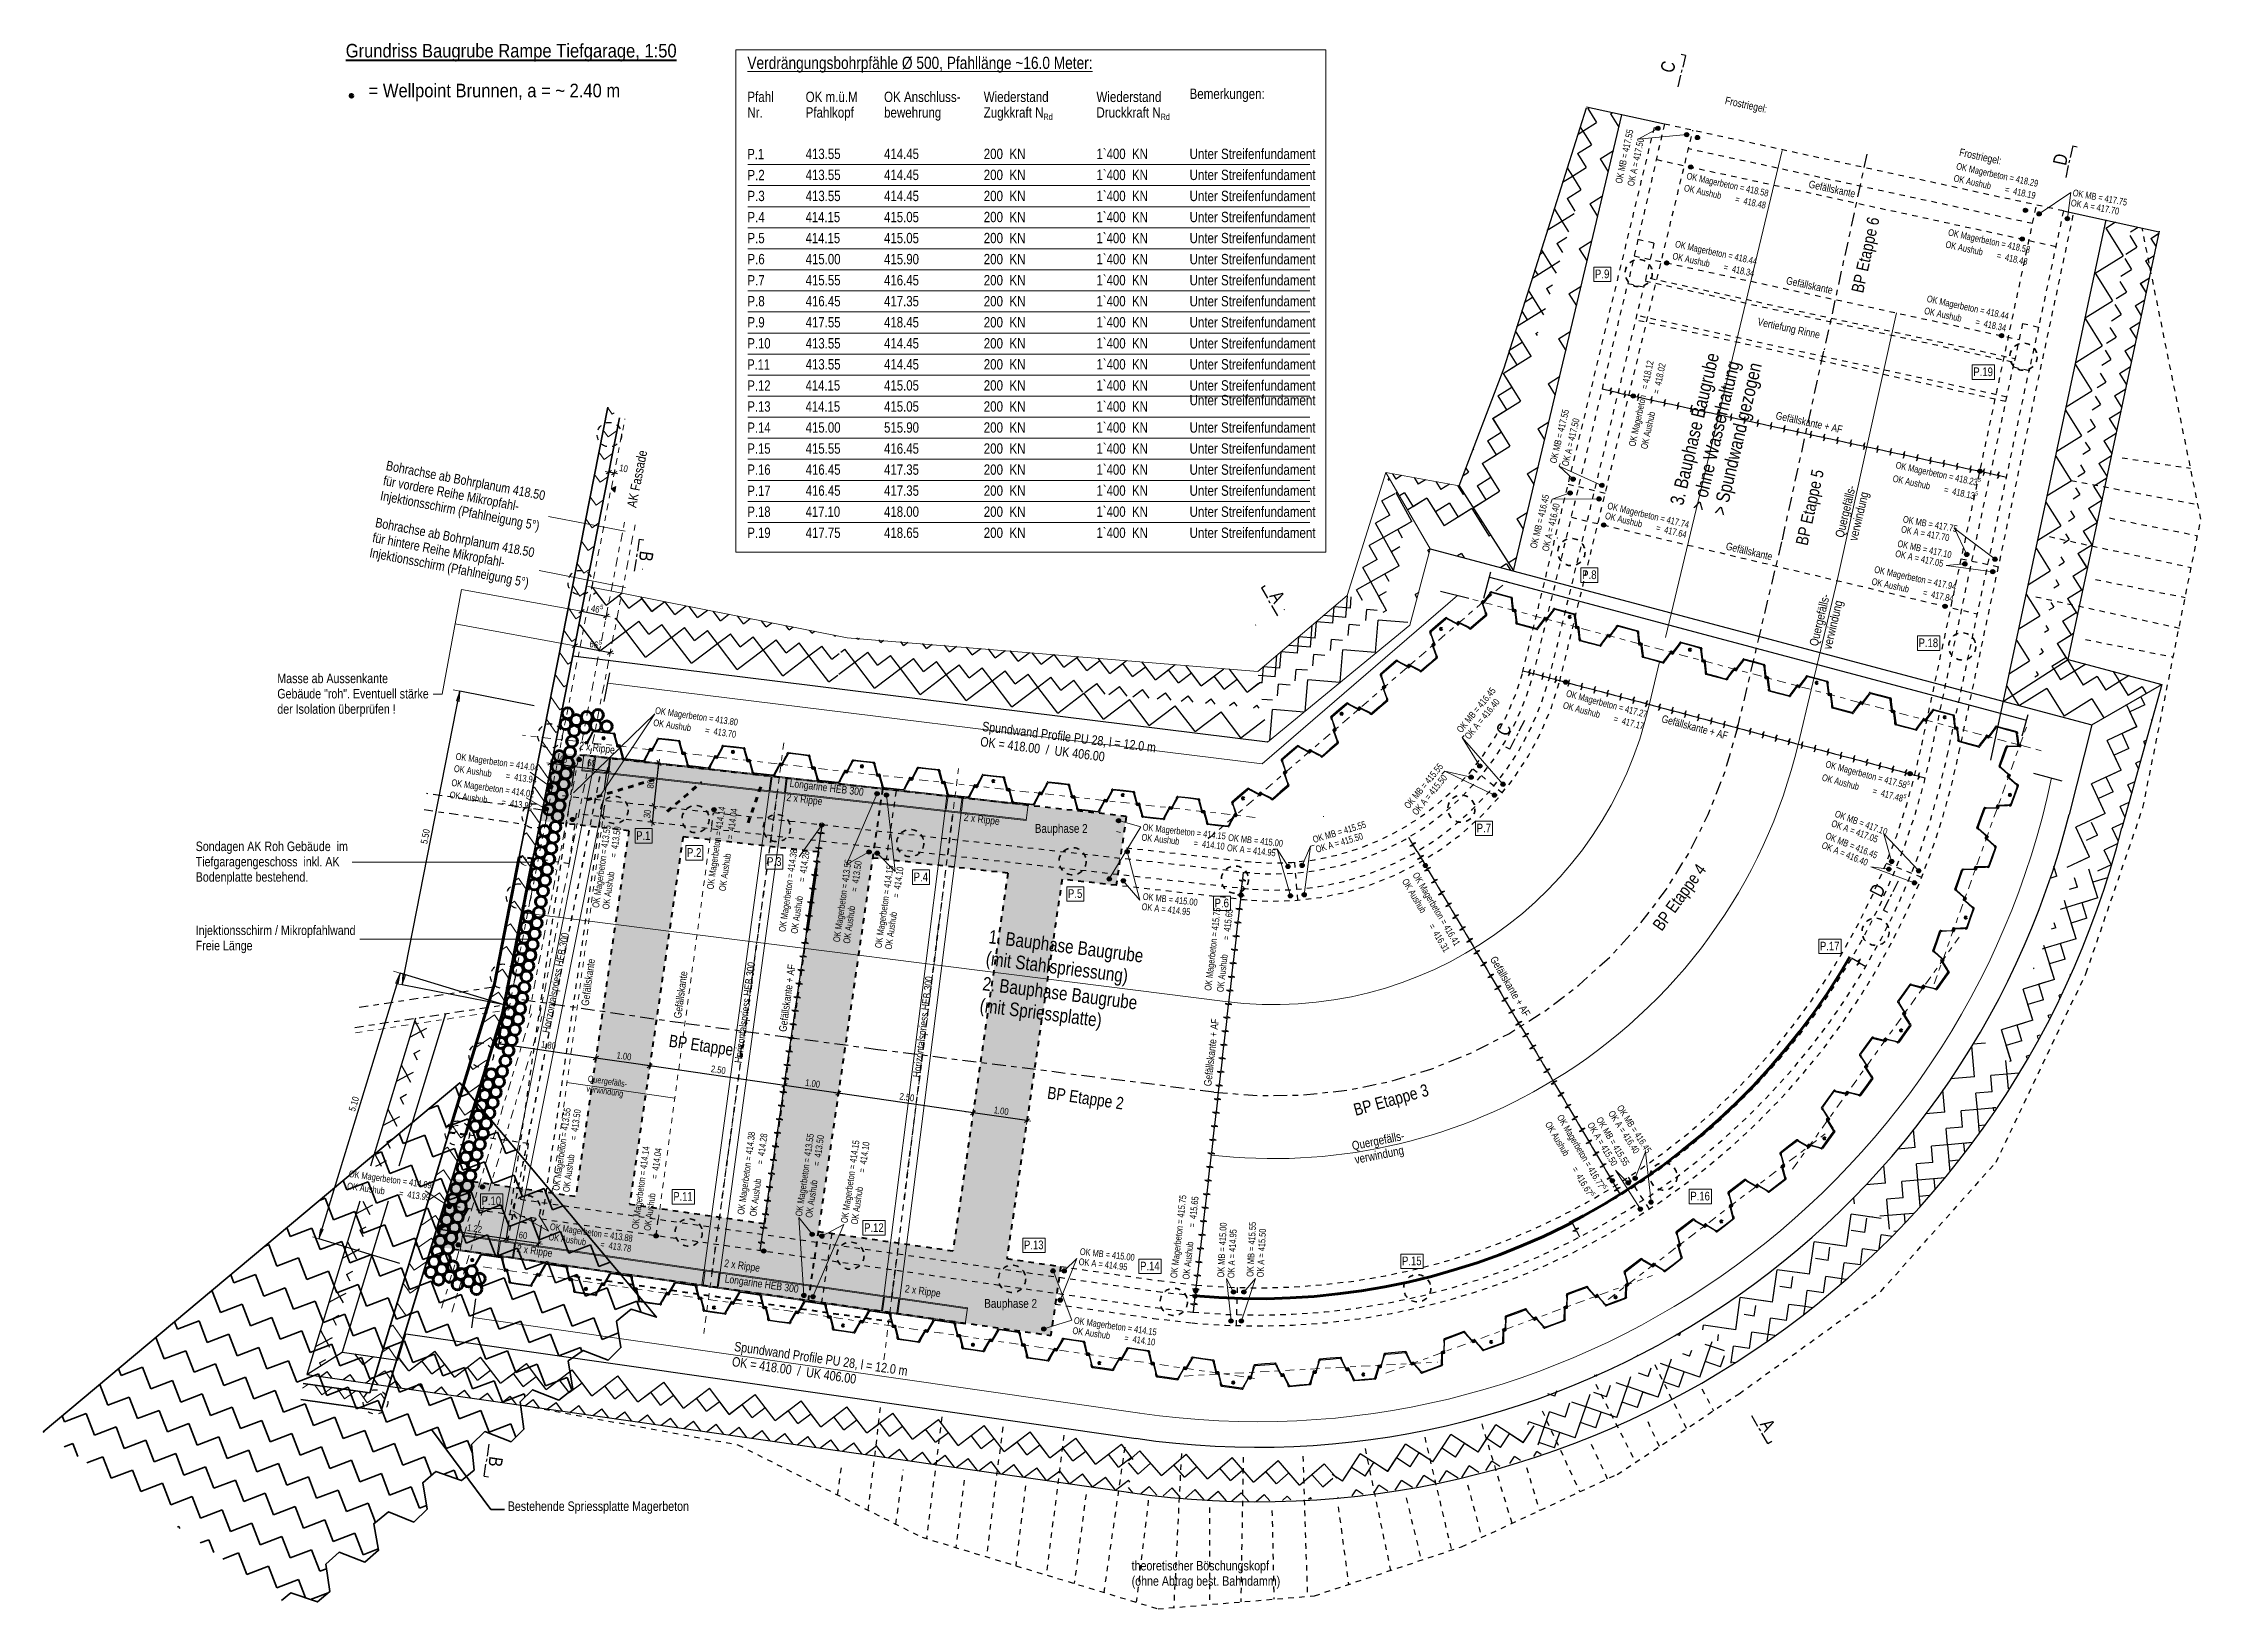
# Model space of a CAD drawing. Header units: metres. Extents: x 2681086.2 to 2681125.9, y 1225431.9 to 1225460.7.
import ezdxf

# ---------------------------------------------------------------- set-up
doc = ezdxf.new("R2010")
doc.units = ezdxf.units.M
doc.header["$PDMODE"] = 65
for name, pattern in [('ACAD_ISO14W100_S12', [0.35, 0.25, -0.05, 0, -0.05]), ('ALL_S17', [0.025, 0, -0.025]), ('ALL_S18', [0.05, 0, -0.05]), ('ALL_S19', [0.075, 0, -0.075]), ('AUSGEZOGEN', [0]), ('GETRENNT2_S10', [0.255, 0.125, -0.065, 0, -0.065]), ('MITTE2_S7', [0.55, 0.375, -0.175]), ('PUNKT2_S9', [0.175, 0.075, -0.05, 0, -0.05]), ('STRICHLINIE2_S3', [0.125, 0.075, -0.05]), ('STRICHLINIE_S4', [0.165, 0.125, -0.04]), ('STRICHPUNKT2_S11', [0.245, 0.165, -0.04, 0, -0.04]), ('VERDECKT2_S2', [0.09, 0.05, -0.04])]:
    doc.linetypes.add(name, pattern=pattern)
for name, color, linetype, lineweight in [('__4Kan_Schmutz_proj_Schraffur', 11, 'AUSGEZOGEN', 13), ('AXE', 4, 'MITTE2_S7', 18), ('Beton Ansicht', 252, 'AUSGEZOGEN', 25), ('Beton geschnitten', 8, 'AUSGEZOGEN', 25), ('Beton verdeckt hinten', 252, 'GETRENNT2_S10', 18), ('Beton verdeckt vorne', 252, 'STRICHLINIE_S4', 25), ('Betonierfugen', 7, 'AUSGEZOGEN', 25), ('Design', 250, 'AUSGEZOGEN', 18), ('Stahl', 252, 'AUSGEZOGEN', 18), ('Standard', 7, 'AUSGEZOGEN', 13), ('Text Waende', 7, 'AUSGEZOGEN', 18), ('Vermassung Schnitte', 7, 'AUSGEZOGEN', 18)]:
    doc.layers.add(name, color=color, linetype=linetype, lineweight=lineweight)
doc.styles.add('ARIAL', font='arial.ttf')
doc.dimstyles.new('DIMSTYLE_2', dxfattribs={"dimtxt": 0.125, "dimasz": 0.25, "dimexe": 0, "dimexo": 0, "dimgap": 0.0625, "dimtad": 2, "dimrnd": 0.005, "dimzin": 4, "dimdsep": 46, "dimtxsty": 'ARIAL', "dimblk1": 'ALL_ML_PFEIL', "dimblk2": 'ALL_ML_PFEIL', "dimsah": 1, "dimcen": 0, "dimclrd": 7, "dimclre": 7, "dimclrt": 7, "dimadec": 0, "dimazin": 0, "dimtfac": 1, "dimtdec": 0, "dimtix": 1, "dimtmove": 2, "dimatfit": 3, "dimfxl": 0, "dimtzin": 0, "dimlwd": 0, "dimlwe": 18, "dimarcsym": 0})
doc.dimstyles.new('DIMSTYLE_3', dxfattribs={"dimtxt": 0.125, "dimasz": 0.25, "dimexe": 0, "dimexo": 0, "dimgap": 0.0625, "dimtad": 2, "dimrnd": 0.005, "dimzin": 4, "dimdsep": 46, "dimtxsty": 'ARIAL', "dimblk1": 'ALL_ML_PFEIL', "dimblk2": 'ALL_ML_PFEIL', "dimsah": 1, "dimcen": 0, "dimclrd": 7, "dimclre": 7, "dimclrt": 7, "dimadec": 0, "dimazin": 0, "dimtfac": 1, "dimtdec": 0, "dimtix": 1, "dimtmove": 2, "dimatfit": 3, "dimfxl": 0, "dimtzin": 0, "dimlwd": 0, "dimlwe": 18, "dimarcsym": 0})
doc.dimstyles.new('DIMSTYLE_4', dxfattribs={"dimtxt": 0.125, "dimasz": 0.14, "dimexe": 0, "dimexo": 0, "dimgap": 0.0625, "dimtad": 2, "dimdec": 1, "dimlfac": 100, "dimrnd": 0.5, "dimzin": 4, "dimdsep": 46, "dimtxsty": 'ARIAL', "dimblk1": 'ALL_ML_STRICH', "dimblk2": 'ALL_ML_STRICH', "dimsah": 1, "dimcen": 0, "dimclrd": 200, "dimclre": 200, "dimclrt": 200, "dimadec": 0, "dimazin": 0, "dimtfac": 1, "dimtdec": 0, "dimtix": 1, "dimtmove": 2, "dimatfit": 3, "dimfxl": 0, "dimtvp": 1.2, "dimtzin": 0, "dimlwd": 0, "dimlwe": 18, "dimarcsym": 0})
doc.dimstyles.new('DIMSTYLE_5', dxfattribs={"dimtxt": 0.125, "dimasz": 0.14, "dimexe": 0, "dimexo": 0, "dimgap": 0.0625, "dimtad": 2, "dimdec": 1, "dimlfac": 100, "dimrnd": 0.5, "dimzin": 4, "dimdsep": 46, "dimtxsty": 'ARIAL', "dimblk1": 'ALL_ML_STRICH', "dimblk2": 'ALL_ML_STRICH', "dimsah": 1, "dimcen": 0, "dimclrd": 7, "dimclre": 7, "dimclrt": 7, "dimadec": 0, "dimazin": 0, "dimtfac": 1, "dimtdec": 0, "dimtix": 1, "dimtmove": 2, "dimatfit": 3, "dimfxl": 0, "dimtzin": 0, "dimlwd": 0, "dimlwe": 18, "dimarcsym": 0})
doc.dimstyles.new('DIMSTYLE_6', dxfattribs={"dimtxt": 0.125, "dimasz": 0.14, "dimexe": 0, "dimexo": 0, "dimgap": 0.0625, "dimtad": 2, "dimdec": 1, "dimlfac": 100, "dimrnd": 0.5, "dimzin": 4, "dimdsep": 46, "dimtxsty": 'ARIAL', "dimblk1": 'ALL_ML_STRICH', "dimblk2": 'ALL_ML_STRICH', "dimsah": 1, "dimcen": 0, "dimclrd": 7, "dimclre": 7, "dimclrt": 7, "dimadec": 0, "dimazin": 0, "dimtfac": 1, "dimtdec": 0, "dimtix": 1, "dimtmove": 2, "dimatfit": 3, "dimfxl": 0, "dimtzin": 0, "dimlwd": 0, "dimlwe": 18, "dimarcsym": 0})
doc.dimstyles.new('DIMSTYLE_7', dxfattribs={"dimtxt": 0.125, "dimasz": 0.14, "dimexe": 0, "dimexo": 0, "dimgap": 0.0625, "dimtad": 2, "dimdec": 1, "dimlfac": 100, "dimrnd": 0.5, "dimzin": 4, "dimdsep": 46, "dimtxsty": 'ARIAL', "dimblk1": 'ALL_ML_STRICH', "dimblk2": 'ALL_ML_STRICH', "dimsah": 1, "dimcen": 0, "dimclrd": 7, "dimclre": 7, "dimclrt": 7, "dimadec": 0, "dimazin": 0, "dimtfac": 1, "dimtdec": 0, "dimtix": 1, "dimtmove": 2, "dimatfit": 3, "dimfxl": 0, "dimtvp": 1.2, "dimtzin": 0, "dimlwd": 0, "dimlwe": 18, "dimarcsym": 0})
doc.dimstyles.new('DIMSTYLE_8', dxfattribs={"dimtxt": 0.125, "dimasz": 0.14, "dimexe": 0, "dimexo": 0, "dimgap": 0.0625, "dimtad": 2, "dimrnd": 0.005, "dimzin": 4, "dimdsep": 46, "dimtxsty": 'ARIAL', "dimblk1": 'ALL_ML_STRICH', "dimblk2": 'ALL_ML_STRICH', "dimsah": 1, "dimcen": 0, "dimclrd": 7, "dimclre": 7, "dimclrt": 7, "dimadec": 0, "dimazin": 0, "dimtfac": 1, "dimtdec": 0, "dimtix": 1, "dimtmove": 2, "dimatfit": 3, "dimfxl": 0, "dimtzin": 0, "dimlwd": 0, "dimlwe": 18, "dimarcsym": 0})
doc.dimstyles.new('DIMSTYLE_9', dxfattribs={"dimtxt": 0.125, "dimasz": 0.14, "dimexe": 0, "dimexo": 0, "dimgap": 0.0625, "dimtad": 2, "dimrnd": 0.005, "dimzin": 4, "dimdsep": 46, "dimtxsty": 'ARIAL', "dimblk1": 'ALL_ML_STRICH', "dimblk2": 'ALL_ML_STRICH', "dimsah": 1, "dimcen": 0, "dimclrd": 7, "dimclre": 7, "dimclrt": 7, "dimadec": 0, "dimazin": 0, "dimtfac": 1, "dimtdec": 0, "dimtix": 1, "dimtmove": 2, "dimatfit": 3, "dimfxl": 0, "dimtzin": 0, "dimlwd": 0, "dimlwe": 18, "dimarcsym": 0})
pattern_1 = [(0, (2680800.786, 1224999.838), (0, 0.01), []), (90, (2680800.786, 1224999.838), (-0.01, 0), [])]
pattern_2 = [(37.27, (2680801.014, 1225001.52), (0.1141313, 0.8408175), [0.6, -0.6]), (127.27, (2680801.014, 1225001.52), (-0.8408175, 0.1141313), [0.6, -0.6])]
pattern_3 = [(37.27, (2680800.9, 1225000.679), (0.05706566, 0.42040874), [0.3, -0.3]), (127.27, (2680800.9, 1225000.679), (-0.42040874, 0.05706566), [0.3, -0.3])]
pattern_4 = [(302, (2680802.439, 1224999.456), (0.8267804, -0.1908773), [0.6, -0.6]), (32, (2680802.439, 1224999.456), (0.1908773, 0.8267804), [0.6, -0.6])]
pattern_5 = [(302, (2680801.612, 1224999.647), (0.41339021, -0.09543865), [0.3, -0.3]), (32, (2680801.612, 1224999.647), (0.09543865, 0.41339021), [0.3, -0.3])]
pattern_6 = [(212, (2680800.595, 1224999.011), (-0.09543865, -0.41339021), [0.3, -0.3]), (302, (2680800.595, 1224999.011), (0.41339021, -0.09543865), [0.3, -0.3])]
pattern_7 = [(212, (2680800.404, 1224998.185), (-0.1908773, -0.8267804), [0.6, -0.6]), (302, (2680800.404, 1224998.185), (0.8267804, -0.1908773), [0.6, -0.6])]
pattern_8 = [(298.05, (2680801.597, 1224999.591), (0.40583384, -0.1236887), [0.3, -0.3]), (28.05, (2680801.597, 1224999.591), (0.1236887, 0.40583384), [0.3, -0.3])]
pattern_9 = [(298.05, (2680802.409, 1224999.343), (0.8116677, -0.2473774), [0.6, -0.6]), (28.05, (2680802.409, 1224999.343), (0.2473774, 0.8116677), [0.6, -0.6])]
pattern_10 = [(35, (2680800.933, 1225000.674), (0.07367268, 0.41781854), [0.3, -0.3]), (125, (2680800.933, 1225000.674), (-0.41781854, 0.07367268), [0.3, -0.3])]

msp = doc.modelspace()

# ---------------------------------------------------------------- texts
at = {"layer": 'Beton geschnitten', "color": 250, "linetype": 'AUSGEZOGEN', "lineweight": 25, "transparency": 33554687, "insert": (2681106.111, 1225432.798), "char_height": 0.175, "width": 3.0243, "attachment_point": 1, "line_spacing_factor": 0.9639, "style": 'ARIAL'}
msp.add_mtext('\\A1;{\\fArial|i0|b0;\\H0.175000;\\W0.800000;\\C250;  theoretischer Böschungskopf }\\P{\\fArial|i0|b0;\\H0.175000;\\W0.800000;\\C250;  (ohne Abtrag best. Bahndamm)  }\\P', dxfattribs=at)
at = {"layer": 'Stahl', "transparency": 33554687, "char_height": 0.14, "attachment_point": 7, "style": 'ARIAL'}
for s, insert, width, rotation in [('\\W0.80;2 x Rippe', (2681096.06, 1225447.664), 0.7207, 352.94605), ('\\W0.80;Longarine HEB 300', (2681099.929, 1225446.976), 1.4302, 352.94605), ('\\W0.80;2 x Rippe', (2681099.871, 1225446.718), 0.7207, 352.94605), ('\\W0.80;2 x Rippe', (2681103.127, 1225446.352), 0.7207, 352.94605), ('\\W0.80;Horizontalspriess HEB 300', (2681095.572, 1225442.479), 1.936, 78.87772), ('\\W0.80;Horizontalspriess HEB 300', (2681099.102, 1225441.93), 1.936, 82.31638), ('\\W0.80;Horizontalspriess HEB 300', (2681102.38, 1225441.667), 1.936, 82.80178), ('\\W0.80;2 x Rippe', (2681094.913, 1225438.431), 0.7207, 351.84235), ('\\W0.80;2 x Rippe', (2681098.724, 1225438.159), 0.7207, 351.84235), ('\\W0.80;Longarine HEB 300', (2681098.735, 1225437.873), 1.4302, 351.84235), ('\\W0.80;2 x Rippe', (2681102.042, 1225437.692), 0.7207, 351.84235)]:
    msp.add_mtext(s, dxfattribs=dict(at, insert=insert, width=width, rotation=rotation))
at = {"layer": 'Standard', "color": 7, "linetype": 'AUSGEZOGEN', "lineweight": 25, "transparency": 33554687, "char_height": 0.25, "attachment_point": 8, "style": 'ARIAL'}
for s, insert, width, rotation in [('\\W0.80;C', (2681116.193, 1225460.215), 0.3027, 77.12005), ('\\W0.80;D', (2681123.398, 1225458.517), 0.3027, 77.86522), ('\\W0.79;B', (2681097.181, 1225451.27), 0.2853, 261.74349), ('\\W0.79;A', (2681108.789, 1225450.444), 0.2853, 300.64245), ('\\W0.80;C', (2681113.165, 1225448.016), 0.3027, 63.22484), ('\\W0.80;D', (2681120.029, 1225445.061), 0.3027, 63.22484), ('\\W0.79;A', (2681117.795, 1225435.229), 0.2853, 300.64245), ('\\W0.79;B', (2681094.417, 1225434.637), 0.2853, 261.74349)]:
    msp.add_mtext(s, dxfattribs=dict(at, insert=insert, width=width, rotation=rotation))
at = {"layer": 'Standard', "color": 7, "linetype": 'AUSGEZOGEN', "lineweight": 13, "transparency": 33554687, "char_height": 0.125, "attachment_point": 1, "style": 'ARIAL'}
for s, insert, width, rotation, line_spacing_factor in [('\\A1;{\\fArial|i0|b0;\\H0.125000;\\W0.714286;\\C7;OK MB = 417.55}\\P{\\fArial|i0|b0;\\H0.125000;\\W0.714286;\\C7;OK A = 417.50}\\P', (2681115.099, 1225458.117), 0.9714, 77.73158, 1.0843), ('\\A1;{\\fArial|i0|b0;\\H0.125000;\\W0.714286;\\C7;OK Magerbeton = 418.58}\\P{\\fArial|i0|b0;\\H0.125000;\\W0.714286;\\C7;OK Aushub       =  418.48}\\P', (2681116.428, 1225458.305), 1.5446, 347.73158, 1.0843), ('\\A1;{\\fArial|i0|b0;\\H0.125000;\\W0.714286;\\C7;OK Magerbeton = 418.29}\\P{\\fArial|i0|b0;\\H0.125000;\\W0.714286;\\C7;OK Aushub       =  418.19}\\P', (2681121.38, 1225458.484), 1.4821, 347.73158, 1.0843), ('\\A1;{\\fArial|i0|b0;\\H0.125000;\\W0.714286;\\C7;OK MB = 417.75}\\P{\\fArial|i0|b0;\\H0.125000;\\W0.714286;\\C7;OK A = 417.70}\\P', (2681123.516, 1225457.997), 0.9714, 349.54859, 0.9036), ('\\A1;{\\fArial|i0|b0;\\H0.125000;\\W0.714286;\\C7;OK Magerbeton = 418.44}\\P{\\fArial|i0|b0;\\H0.125000;\\W0.714286;\\C7;OK Aushub       =  418.34}\\P', (2681116.216, 1225457.055), 1.5446, 347.75397, 1.0843), ('\\A1;{\\fArial|i0|b0;\\H0.125000;\\W0.714286;\\C7;OK Magerbeton = 418.58}\\P{\\fArial|i0|b0;\\H0.125000;\\W0.714286;\\C7;OK Aushub       =  418.48}\\P', (2681121.231, 1225457.269), 1.5446, 347.73158, 1.0843), ('\\A1;{\\fArial|i0|b0;\\H0.125000;\\W0.714286;\\C7;OK Magerbeton = 418.44}\\P{\\fArial|i0|b0;\\H0.125000;\\W0.714286;\\C7;OK Aushub       =  418.34}\\P', (2681120.84, 1225456.05), 1.5446, 347.75397, 1.0843), ('\\A1;{\\fArial|i0|b0;\\H0.125000;\\W0.714286;\\C7;OK Magerbeton   = 418.12}\\P{\\fArial|i0|b0;\\H0.125000;\\W0.714286;\\C7;OK Aushub         =  418.02}\\P', (2681115.344, 1225453.287), 1.6694, 77.75397, 1.0843), ('\\A1;{\\fArial|i0|b0;\\H0.125000;\\W0.714286;\\C7;OK MB = 417.55}\\P{\\fArial|i0|b0;\\H0.125000;\\W0.714286;\\C7;OK A = 417.50}\\P', (2681113.895, 1225452.98), 0.9714, 76.41401, 1.0843), ('\\A1;{\\fArial|i0|b0;\\H0.125000;\\W0.714286;\\C7;OK Magerbeton = 418.23\\fArial|i0|b0;\\H0.600000x;\\S5^ ;}\\P{\\fArial|i0|b0;\\H0.125000;\\W0.714286;\\C7;OK Aushub       =  418.13\\fArial|i0|b0;\\H0.600000x;\\S5^ ;}\\P', (2681120.273, 1225453.022), 1.5446, 347.75397, 1.0843), ('\\A1;{\\fArial|i0|b0;\\H0.125000;\\W0.714286;\\C7;OK MB = 416.45}\\P{\\fArial|i0|b0;\\H0.125000;\\W0.714286;\\C7;OK A = 416.40}\\P', (2681113.533, 1225451.417), 0.9714, 76.41401, 1.0843), ('\\A1;{\\fArial|i0|b0;\\H0.125000;\\W0.714286;\\C7;OK Magerbeton = 417.74}\\P{\\fArial|i0|b0;\\H0.125000;\\W0.714286;\\C7;OK Aushub       =  417.64}\\P', (2681114.975, 1225452.247), 1.5446, 346.61414, 0.9036), ('\\A1;{\\fArial|i0|b0;\\H0.125000;\\W0.714286;\\C7;OK MB = 417.75}\\P{\\fArial|i0|b0;\\H0.125000;\\W0.714286;\\C7;OK A = 417.70}\\P', (2681120.398, 1225451.999), 0.9714, 349.54859, 0.9036), ('\\A1;{\\fArial|i0|b0;\\H0.125000;\\W0.714286;\\C7;OK MB = 417.10}\\P{\\fArial|i0|b0;\\H0.125000;\\W0.714286;\\C7;OK A = 417.05}\\P', (2681120.3, 1225451.553), 0.9711, 347.70114, 0.9036), ('\\A1;{\\fArial|i0|b0;\\H0.125000;\\W0.714286;\\C7;OK Magerbeton = 417.94}\\P{\\fArial|i0|b0;\\H0.125000;\\W0.714286;\\C7;OK Aushub       =  417.84}\\P', (2681119.874, 1225451.077), 1.5446, 347.75397, 1.0843), ('\\A1;{\\fArial|i0|b0;\\H0.125000;\\W0.714286;\\C7;OK MB = 416.45}\\P{\\fArial|i0|b0;\\H0.125000;\\W0.714286;\\C7;OK A = 416.40}\\P', (2681112.176, 1225448.078), 0.9714, 50.55095, 0.9036), ('\\A1;{\\fArial|i0|b0;\\H0.125000;\\W0.714286;\\C7;OK Magerbeton = 417.27}\\P{\\fArial|i0|b0;\\H0.125000;\\W0.714286;\\C7;OK Aushub       =  417.17}\\P', (2681114.22, 1225448.8), 1.4821, 345.07855, 1.0843), ('\\A1;{\\fArial|i0|b0;\\H0.125000;\\W0.714286;\\C7;OK Magerbeton = 413.80}\\P{\\fArial|i0|b0;\\H0.125000;\\W0.714286;\\C7;OK Aushub       =  413.70}\\P', (2681097.48, 1225448.485), 1.5446, 351.6973, 1.0843), ('\\A1;{\\fArial|i0|b0;\\H0.125000;\\W0.714286;\\C7;OK Magerbeton = 414.04}\\P{\\fArial|i0|b0;\\H0.125000;\\W0.714286;\\C7;OK Aushub       =  413.94}\\P', (2681093.817, 1225447.642), 1.5446, 351.97524, 1.0843), ('\\A1;{\\fArial|i0|b0;\\H0.125000;\\W0.714286;\\C7;OK Magerbeton = 417.58\\fArial|i0|b0;\\H0.600000x;\\S5^ ;}\\P{\\fArial|i0|b0;\\H0.125000;\\W0.714286;\\C7;OK Aushub       =  417.48\\fArial|i0|b0;\\H0.600000x;\\S5^ ;}\\P', (2681118.99, 1225447.528), 1.6071, 345.07855, 1.0843), ('\\A1;{\\fArial|i0|b0;\\H0.125000;\\W0.714286;\\C7;OK Magerbeton = 414.02}\\P{\\fArial|i0|b0;\\H0.125000;\\W0.714286;\\C7;OK Aushub       =  413.92}\\P', (2681093.739, 1225447.16), 1.5446, 351.97524, 1.0843), ('\\A1;{\\fArial|i0|b0;\\H0.125000;\\W0.714286;\\C7;OK MB = 415.55}\\P{\\fArial|i0|b0;\\H0.125000;\\W0.714286;\\C7;OK A = 415.50}\\P', (2681111.211, 1225446.683), 0.9714, 50.55095, 0.9036), ('\\A1;{\\fArial|i0|b0;\\H0.125000;\\W0.714286;\\C7;OK Magerbeton = 414.14}\\P{\\fArial|i0|b0;\\H0.125000;\\W0.714286;\\C7;OK Aushub       =  414.04}\\P', (2681098.415, 1225445.145), 1.5444, 81.6973, 1.0843), ('\\A1;{\\fArial|i0|b0;\\H0.125000;\\W0.714286;\\C7;OK MB = 415.55}\\P{\\fArial|i0|b0;\\H0.125000;\\W0.714286;\\C7;OK A = 415.50}\\P', (2681109.53, 1225446.105), 0.9714, 16.52308, 0.9036), ('\\A1;{\\fArial|i0|b0;\\H0.125000;\\W0.714286;\\C7;OK MB = 417.10}\\P{\\fArial|i0|b0;\\H0.125000;\\W0.714286;\\C7;OK A = 417.05}\\P', (2681119.163, 1225446.591), 0.9711, 339.93417, 0.9036), ('\\A1;{\\fArial|i0|b0;\\H0.125000;\\W0.714286;\\C7;OK MB = 415.00}\\P{\\fArial|i0|b0;\\H0.125000;\\W0.714286;\\C7;OK A = 414.95}\\P', (2681108, 1225446.151), 0.9714, 353.60413, 0.9036), ('\\A1;{\\fArial|i0|b0;\\H0.125000;\\W0.714286;\\C7;OK MB = 416.45}\\P{\\fArial|i0|b0;\\H0.125000;\\W0.714286;\\C7;OK A = 416.40}\\P', (2681118.995, 1225446.188), 0.9714, 338.08049, 0.9036), ('\\A1;{\\fArial|i0|b0;\\H0.125000;\\W0.714286;\\C7;OK Magerbeton = 414.38}\\P{\\fArial|i0|b0;\\H0.125000;\\W0.714286;\\C7;OK Aushub       =  414.28}\\P', (2681099.736, 1225444.364), 1.5446, 81.6973, 1.0843), ('\\A1;{\\fArial|i0|b0;\\H0.125000;\\W0.714286;\\C7;OK Magerbeton = 416.41}\\P{\\fArial|i0|b0;\\H0.125000;\\W0.714286;\\C7;OK Aushub       =  416.31}\\P', (2681111.48, 1225445.464), 1.4819, 300.64245, 1.0843), ('\\A1;{\\fArial|i0|b0;\\H0.125000;\\W0.714286;\\C7;OK MB = 415.00}\\P{\\fArial|i0|b0;\\H0.125000;\\W0.714286;\\C7;OK A = 414.95}\\P', (2681106.433, 1225445.068), 0.9714, 353.60413, 0.9036), ('\\A1;{\\fArial|i0|b0;\\H0.125000;\\W0.714286;\\C7;OK Magerbeton = 415.75}\\P{\\fArial|i0|b0;\\H0.125000;\\W0.714286;\\C7;OK Aushub       =  415.65}\\P', (2681107.556, 1225443.281), 1.5446, 83.47125, 1.0843), ('\\A1;{\\fArial|i0|b0;\\H0.125000;\\W0.714286;\\C7;OK MB = 416.45}\\P{\\fArial|i0|b0;\\H0.125000;\\W0.714286;\\C7;OK A = 416.40}\\P', (2681115.228, 1225441.19), 0.9714, 302.81441, 0.9036), ('\\A1;{\\fArial|i0|b0;\\H0.125000;\\W0.714286;\\C7;OK Magerbeton = 416.77\\fArial|i0|b0;\\H0.600000x;\\S5^ ;}\\P{\\fArial|i0|b0;\\H0.125000;\\W0.714286;\\C7;OK Aushub       =  416.67\\fArial|i0|b0;\\H0.600000x;\\S5^ ;}\\P', (2681114.155, 1225441.029), 1.6071, 300.64245, 1.0843), ('\\A1;{\\fArial|i0|b0;\\H0.125000;\\W0.714286;\\C7;OK MB = 415.55}\\P{\\fArial|i0|b0;\\H0.125000;\\W0.714286;\\C7;OK A = 415.50}\\P', (2681114.85, 1225440.97), 0.9714, 300.96376, 0.9036), ('\\A1;{\\fArial|i0|b0;\\H0.125000;\\W0.714286;\\C7;OK Magerbeton = 414.38}\\P{\\fArial|i0|b0;\\H0.125000;\\W0.714286;\\C7;OK Aushub       =  414.28}\\P', (2681098.978, 1225439.169), 1.5446, 82.26451, 1.0843), ('\\A1;{\\fArial|i0|b0;\\H0.125000;\\W0.714286;\\C7;OK Magerbeton = 414.09}\\P{\\fArial|i0|b0;\\H0.125000;\\W0.714286;\\C7;OK Aushub       =  413.99}\\P', (2681091.855, 1225439.975), 1.5446, 351.97524, 1.0843), ('\\A1;{\\fArial|i0|b0;\\H0.125000;\\W0.714286;\\C7;OK Magerbeton = 414.14}\\P{\\fArial|i0|b0;\\H0.125000;\\W0.714286;\\C7;OK Aushub       =  414.04}\\P', (2681097.036, 1225438.902), 1.5444, 82.18348, 1.0843), ('\\A1;{\\fArial|i0|b0;\\H0.125000;\\W0.714286;\\C7;OK Magerbeton = 415.75}\\P{\\fArial|i0|b0;\\H0.125000;\\W0.714286;\\C7;OK Aushub       =  415.65}\\P', (2681106.928, 1225438.003), 1.5446, 83.47125, 1.0843), ('\\A1;{\\fArial|i0|b0;\\H0.125000;\\W0.714286;\\C7;OK Magerbeton = 413.88}\\P{\\fArial|i0|b0;\\H0.125000;\\W0.714286;\\C7;OK Aushub       =  413.78}\\P', (2681095.548, 1225439.003), 1.5446, 351.6973, 0.9036), ('\\A1;{\\fArial|i0|b0;\\H0.125000;\\W0.714286;\\C7;OK MB = 415.00}\\P{\\fArial|i0|b0;\\H0.125000;\\W0.714286;\\C7;OK A = 414.95}\\P', (2681107.791, 1225438.007), 0.9714, 87.0881, 0.9036), ('\\A1;{\\fArial|i0|b0;\\H0.125000;\\W0.714286;\\C7;OK MB = 415.55}\\P{\\fArial|i0|b0;\\H0.125000;\\W0.714286;\\C7;OK A = 415.50}\\P', (2681108.329, 1225438.019), 0.9714, 87.0881, 0.9036), ('\\A1;{\\fArial|i0|b0;\\H0.125000;\\W0.714286;\\C7;OK MB = 415.00}\\P{\\fArial|i0|b0;\\H0.125000;\\W0.714286;\\C7;OK A = 414.95}\\P', (2681105.277, 1225438.546), 0.9714, 353.60413, 0.9036)]:
    msp.add_mtext(s, dxfattribs=dict(at, insert=insert, width=width, rotation=rotation, line_spacing_factor=line_spacing_factor))
at = {"layer": 'Standard', "color": 94, "linetype": 'AUSGEZOGEN', "lineweight": -3, "transparency": 33554687, "char_height": 0.1625, "width": 1.1897, "attachment_point": 7, "style": 'ARIAL'}
for insert in [(2681104.341, 1225446.123), (2681103.412, 1225437.398)]:
    msp.add_mtext('\\W0.80;  Bauphase 2 ', dxfattribs=dict(at, insert=insert))
at = {"layer": 'Standard', "color": 94, "linetype": 'AUSGEZOGEN', "lineweight": 40, "transparency": 33554687, "char_height": 0.125, "attachment_point": 1, "line_spacing_factor": 0.9036, "style": 'ARIAL'}
for s, insert, width, rotation in [('\\A1;{\\fArial|i0|b0;\\H0.125000;\\W0.714286;\\C94;OK Magerbeton = 414.15}\\P{\\fArial|i0|b0;\\H0.125000;\\W0.714286;\\C7;OK Aushub       =  414.10}\\P', (2681106.431, 1225446.343), 1.4819, 353.60413), ('\\A1;{\\fArial|i0|b0;\\H0.125000;\\W0.714286;\\C94;OK Magerbeton = 413.55}\\P{\\fArial|i0|b0;\\H0.125000;\\W0.714286;\\C7;OK Aushub       =  413.50}\\P', (2681096.312, 1225444.806), 1.5446, 81.6973), ('\\A1;{\\fArial|i0|b0;\\H0.125000;\\W0.714286;\\C94;OK Magerbeton = 413.55}\\P{\\fArial|i0|b0;\\H0.125000;\\W0.714286;\\C7;OK Aushub       =  413.50}\\P', (2681100.734, 1225444.176), 1.5446, 81.6973), ('\\A1;{\\fArial|i0|b0;\\H0.125000;\\W0.714286;\\C94;OK Magerbeton = 414.15}\\P{\\fArial|i0|b0;\\H0.125000;\\W0.714286;\\C7;OK Aushub       =  414.10}\\P', (2681101.502, 1225444.066), 1.4819, 81.6973), ('\\A1;{\\fArial|i0|b0;\\H0.125000;\\W0.714286;\\C94;OK Magerbeton = 413.55}\\P{\\fArial|i0|b0;\\H0.125000;\\W0.714286;\\C7;OK Aushub       =  413.50}\\P', (2681100.042, 1225439.14), 1.5446, 81.6973), ('\\A1;{\\fArial|i0|b0;\\H0.125000;\\W0.714286;\\C94;OK Magerbeton = 414.15}\\P{\\fArial|i0|b0;\\H0.125000;\\W0.714286;\\C7;OK Aushub       =  414.10}\\P', (2681100.877, 1225439.016), 1.4819, 81.6973), ('\\A1;{\\fArial|i0|b0;\\H0.125000;\\W0.714286;\\C94;OK Magerbeton = 414.15}\\P{\\fArial|i0|b0;\\H0.125000;\\W0.714286;\\C7;OK Aushub       =  414.10}\\P', (2681105.17, 1225437.281), 1.4819, 351.77266)]:
    msp.add_mtext(s, dxfattribs=dict(at, insert=insert, width=width, rotation=rotation))
at = {"layer": 'Standard', "color": 94, "linetype": 'AUSGEZOGEN', "lineweight": 13, "transparency": 33554687, "insert": (2681095.583, 1225439.61), "char_height": 0.125, "width": 1.5446, "attachment_point": 1, "rotation": 81.97524, "line_spacing_factor": 0.9036, "style": 'ARIAL'}
msp.add_mtext('\\A1;{\\fArial|i0|b0;\\H0.125000;\\W0.714286;\\C94;OK Magerbeton = 413.55}\\P{\\fArial|i0|b0;\\H0.125000;\\W0.714286;\\C7;OK Aushub       =  413.50}\\P', dxfattribs=at)
at = {"layer": 'Standard', "color": 252, "linetype": 'AUSGEZOGEN', "lineweight": 35, "transparency": 33554687, "insert": (2681094.709, 1225433.663), "char_height": 0.175, "width": 3.5213, "attachment_point": 7, "style": 'ARIAL'}
msp.add_mtext('\\W0.80; Bestehende Spriessplatte Magerbeton ', dxfattribs=at)
at = {"layer": 'Text Waende', "color": 7, "linetype": 'AUSGEZOGEN', "lineweight": 40, "transparency": 33554687, "char_height": 0.25, "attachment_point": 7, "style": 'ARIAL'}
for s, insert, width in [('\\A1;{\\L\\fArial|i0|b0;\\H0.250000;\\W0.869565;\\C7; Grundriss Baugrube Rampe Tiefgarage, 1:50 \\l}\\P', (2681091.703, 1225460.34), 6.3806), ('\\W0.87;= Wellpoint Brunnen, a = ~ 2.40 m', (2681092.208, 1225459.608), 4.7395)]:
    msp.add_mtext(s, dxfattribs=dict(at, insert=insert, width=width))
at = {"layer": 'Text Waende', "transparency": 33554687, "attachment_point": 7, "style": 'ARIAL'}
for s, insert, char_height, width in [('\\A1;{\\L\\fArial|i0|b0;\\H0.225000;\\W0.800000;\\C3;Verdrängungsbohrpfähle %%c 500, Pfahllänge ~16.0 Meter:\\l}\\P', (2681099.163, 1225460.137), 0.225, 6.4167), ('\\W0.80;Bemerkungen:', (2681107.283, 1225459.597), 0.19, 1.4646), ('\\W0.77;P.1', (2681099.163, 1225458.547), 0.19, 0.3922), ('\\W0.79;413.55', (2681100.233, 1225458.547), 0.19, 0.7286), ('\\W0.79;414.45', (2681101.673, 1225458.547), 0.19, 0.7286), ('\\W0.80;200  KN', (2681103.503, 1225458.547), 0.19, 0.8463), ('\\W0.79;1`400  KN', (2681105.573, 1225458.547), 0.19, 1.0354), ('\\W0.80;Unter Streifenfundament', (2681107.283, 1225458.547), 0.19, 2.3994), ('\\W0.80;P.2', (2681099.163, 1225458.161), 0.19, 0.3948), ('\\W0.79;413.55', (2681100.233, 1225458.161), 0.19, 0.7286), ('\\W0.79;414.45', (2681101.673, 1225458.161), 0.19, 0.7286), ('\\W0.80;200  KN', (2681103.503, 1225458.161), 0.19, 0.8463), ('\\W0.79;1`400  KN', (2681105.573, 1225458.161), 0.19, 1.0354), ('\\W0.80;Unter Streifenfundament', (2681107.283, 1225458.161), 0.19, 2.3994), ('\\W0.80;P.3', (2681099.163, 1225457.774), 0.19, 0.3948), ('\\W0.79;413.55', (2681100.233, 1225457.774), 0.19, 0.7286), ('\\W0.79;414.45', (2681101.673, 1225457.774), 0.19, 0.7286), ('\\W0.80;200  KN', (2681103.503, 1225457.774), 0.19, 0.8463), ('\\W0.79;1`400  KN', (2681105.573, 1225457.774), 0.19, 1.0354), ('\\W0.80;Unter Streifenfundament', (2681107.283, 1225457.774), 0.19, 2.3994), ('\\W0.80;P.4', (2681099.163, 1225457.387), 0.19, 0.3948), ('\\W0.78;414.15', (2681100.233, 1225457.387), 0.19, 0.7273), ('\\W0.79;415.05', (2681101.673, 1225457.387), 0.19, 0.7286), ('\\W0.80;200  KN', (2681103.503, 1225457.387), 0.19, 0.8463), ('\\W0.79;1`400  KN', (2681105.573, 1225457.387), 0.19, 1.0354), ('\\W0.80;Unter Streifenfundament', (2681107.283, 1225457.387), 0.19, 2.3994), ('\\W0.80;P.5', (2681099.163, 1225457.001), 0.19, 0.3948), ('\\W0.78;414.15', (2681100.233, 1225457.001), 0.19, 0.7273), ('\\W0.79;415.05', (2681101.673, 1225457.001), 0.19, 0.7286), ('\\W0.80;200  KN', (2681103.503, 1225457.001), 0.19, 0.8463), ('\\W0.79;1`400  KN', (2681105.573, 1225457.001), 0.19, 1.0354), ('\\W0.80;Unter Streifenfundament', (2681107.283, 1225457.001), 0.19, 2.3994), ('\\W0.80;P.6', (2681099.163, 1225456.614), 0.19, 0.3948), ('\\W0.79;415.00', (2681100.233, 1225456.614), 0.19, 0.7286), ('\\W0.79;415.90', (2681101.673, 1225456.614), 0.19, 0.7286), ('\\W0.80;200  KN', (2681103.503, 1225456.614), 0.19, 0.8463), ('\\W0.79;1`400  KN', (2681105.573, 1225456.614), 0.19, 1.0354), ('\\W0.80;Unter Streifenfundament', (2681107.283, 1225456.614), 0.19, 2.3994), ('\\W0.80;P.7', (2681099.163, 1225456.227), 0.19, 0.3948), ('\\W0.79;415.55', (2681100.233, 1225456.227), 0.19, 0.7286), ('\\W0.79;416.45', (2681101.673, 1225456.227), 0.19, 0.7286), ('\\W0.80;200  KN', (2681103.503, 1225456.227), 0.19, 0.8463), ('\\W0.79;1`400  KN', (2681105.573, 1225456.227), 0.19, 1.0354), ('\\W0.80;Unter Streifenfundament', (2681107.283, 1225456.227), 0.19, 2.3994), ('\\W0.80;P.8', (2681099.163, 1225455.841), 0.19, 0.3948), ('\\W0.79;416.45', (2681100.233, 1225455.841), 0.19, 0.7286), ('\\W0.79;417.35', (2681101.673, 1225455.841), 0.19, 0.7286), ('\\W0.80;200  KN', (2681103.503, 1225455.841), 0.19, 0.8463), ('\\W0.79;1`400  KN', (2681105.573, 1225455.841), 0.19, 1.0354), ('\\W0.80;Unter Streifenfundament', (2681107.283, 1225455.841), 0.19, 2.3994), ('\\W0.80;P.9', (2681099.163, 1225455.454), 0.19, 0.3948), ('\\W0.79;417.55', (2681100.233, 1225455.454), 0.19, 0.7286), ('\\W0.79;418.45', (2681101.673, 1225455.454), 0.19, 0.7286), ('\\W0.80;200  KN', (2681103.503, 1225455.454), 0.19, 0.8463), ('\\W0.79;1`400  KN', (2681105.573, 1225455.454), 0.19, 1.0354), ('\\W0.80;Unter Streifenfundament', (2681107.283, 1225455.454), 0.19, 2.3994), ('\\W0.78;P.10', (2681099.163, 1225455.067), 0.19, 0.5122), ('\\W0.79;413.55', (2681100.233, 1225455.067), 0.19, 0.7286), ('\\W0.79;414.45', (2681101.673, 1225455.067), 0.19, 0.7286), ('\\W0.80;200  KN', (2681103.503, 1225455.067), 0.19, 0.8463), ('\\W0.79;1`400  KN', (2681105.573, 1225455.067), 0.19, 1.0354), ('\\W0.80;Unter Streifenfundament', (2681107.283, 1225455.067), 0.19, 2.3994), ('\\W0.76;P.11', (2681099.163, 1225454.681), 0.19, 0.5104), ('\\W0.79;413.55', (2681100.233, 1225454.681), 0.19, 0.7286), ('\\W0.79;414.45', (2681101.673, 1225454.681), 0.19, 0.7286), ('\\W0.80;200  KN', (2681103.503, 1225454.681), 0.19, 0.8463), ('\\W0.79;1`400  KN', (2681105.573, 1225454.681), 0.19, 1.0354), ('\\W0.80;Unter Streifenfundament', (2681107.283, 1225454.681), 0.19, 2.3994), ('\\W0.78;P.12', (2681099.163, 1225454.294), 0.19, 0.5122), ('\\W0.78;414.15', (2681100.233, 1225454.294), 0.19, 0.7273), ('\\W0.79;415.05', (2681101.673, 1225454.294), 0.19, 0.7286), ('\\W0.80;200  KN', (2681103.503, 1225454.294), 0.19, 0.8463), ('\\W0.79;1`400  KN', (2681105.573, 1225454.294), 0.19, 1.0354), ('\\W0.80;Unter Streifenfundament', (2681107.283, 1225454.294), 0.19, 2.3994), ('\\W0.80;Unter Streifenfundament', (2681107.283, 1225454.024), 0.19, 2.3994), ('\\W0.78;P.13', (2681099.163, 1225453.907), 0.19, 0.5122), ('\\W0.78;414.15', (2681100.233, 1225453.907), 0.19, 0.7273), ('\\W0.79;415.05', (2681101.673, 1225453.907), 0.19, 0.7286), ('\\W0.80;200  KN', (2681103.503, 1225453.907), 0.19, 0.8463), ('\\W0.79;1`400  KN', (2681105.573, 1225453.907), 0.19, 1.0354), ('\\W0.78;P.14', (2681099.163, 1225453.521), 0.19, 0.5122), ('\\W0.79;415.00', (2681100.233, 1225453.521), 0.19, 0.7286), ('\\W0.79;515.90', (2681101.673, 1225453.521), 0.19, 0.7286), ('\\W0.80;200  KN', (2681103.503, 1225453.521), 0.19, 0.8463), ('\\W0.79;1`400  KN', (2681105.573, 1225453.521), 0.19, 1.0354), ('\\W0.80;Unter Streifenfundament', (2681107.283, 1225453.521), 0.19, 2.3994), ('\\W0.78;P.15', (2681099.163, 1225453.134), 0.19, 0.5122), ('\\W0.79;415.55', (2681100.233, 1225453.134), 0.19, 0.7286), ('\\W0.79;416.45', (2681101.673, 1225453.134), 0.19, 0.7286), ('\\W0.80;200  KN', (2681103.503, 1225453.134), 0.19, 0.8463), ('\\W0.79;1`400  KN', (2681105.573, 1225453.134), 0.19, 1.0354), ('\\W0.80;Unter Streifenfundament', (2681107.283, 1225453.134), 0.19, 2.3994), ('\\W0.78;P.16', (2681099.163, 1225452.747), 0.19, 0.5122), ('\\W0.79;416.45', (2681100.233, 1225452.747), 0.19, 0.7286), ('\\W0.79;417.35', (2681101.673, 1225452.747), 0.19, 0.7286), ('\\W0.80;200  KN', (2681103.503, 1225452.747), 0.19, 0.8463), ('\\W0.79;1`400  KN', (2681105.573, 1225452.747), 0.19, 1.0354), ('\\W0.80;Unter Streifenfundament', (2681107.283, 1225452.747), 0.19, 2.3994), ('\\W0.78;P.17', (2681099.163, 1225452.361), 0.19, 0.5122), ('\\W0.79;416.45', (2681100.233, 1225452.361), 0.19, 0.7286), ('\\W0.79;417.35', (2681101.673, 1225452.361), 0.19, 0.7286), ('\\W0.80;200  KN', (2681103.503, 1225452.361), 0.19, 0.8463), ('\\W0.79;1`400  KN', (2681105.573, 1225452.361), 0.19, 1.0354), ('\\W0.80;Unter Streifenfundament', (2681107.283, 1225452.361), 0.19, 2.3994), ('\\W0.78;P.18', (2681099.163, 1225451.974), 0.19, 0.5122), ('\\W0.78;417.10', (2681100.233, 1225451.974), 0.19, 0.7273), ('\\W0.79;418.00', (2681101.673, 1225451.974), 0.19, 0.7286), ('\\W0.80;200  KN', (2681103.503, 1225451.974), 0.19, 0.8463), ('\\W0.79;1`400  KN', (2681105.573, 1225451.974), 0.19, 1.0354), ('\\W0.80;Unter Streifenfundament', (2681107.283, 1225451.974), 0.19, 2.3994), ('\\W0.78;P.19', (2681099.163, 1225451.587), 0.19, 0.5122), ('\\W0.79;417.75', (2681100.233, 1225451.587), 0.19, 0.7286), ('\\W0.79;418.65', (2681101.673, 1225451.587), 0.19, 0.7286), ('\\W0.80;200  KN', (2681103.503, 1225451.587), 0.19, 0.8463), ('\\W0.79;1`400  KN', (2681105.573, 1225451.587), 0.19, 1.0354), ('\\W0.80;Unter Streifenfundament', (2681107.283, 1225451.587), 0.19, 2.3994)]:
    msp.add_mtext(s, dxfattribs=dict(at, insert=insert, char_height=char_height, width=width))
at = {"layer": 'Text Waende', "transparency": 33554687, "attachment_point": 1, "style": 'ARIAL'}
for s, insert, char_height, width, line_spacing_factor in [('\\A1;{\\fArial|i0|b0;\\H0.190000;\\W0.800000;\\C7;Pfahl }\\P{\\fArial|i0|b0;\\H0.190000;\\W0.800000;\\C7;Nr.}\\P', (2681099.163, 1225459.787), 0.19, 0.6207, 0.9036), ('\\A1;{\\fArial|i0|b0;\\H0.190000;\\W0.800000;\\C7;OK m.ü.M}\\P{\\fArial|i0|b0;\\H0.190000;\\W0.800000;\\C7;Pfahlkopf}\\P', (2681100.233, 1225459.787), 0.19, 1.0309, 0.9036), ('\\A1;{\\fArial|i0|b0;\\H0.190000;\\W0.800000;\\C7;OK Anschluss-}\\P{\\fArial|i0|b0;\\H0.190000;\\W0.800000;\\C7;bewehrung}\\P', (2681101.673, 1225459.787), 0.19, 1.4847, 0.9036), ('\\A1;{\\fArial|i0|b0;\\H0.190000;\\W0.800000;\\C7;Wiederstand}\\P{\\fArial|i0|b0;\\H0.190000;\\W0.800000;\\C7;Zugkkraft N\\fArial|i0|b0;\\H0.600000x;\\S^ Rd;}\\P', (2681103.503, 1225459.787), 0.19, 1.4494, 0.9036), ('\\A1;{\\fArial|i0|b0;\\H0.190000;\\W0.800000;\\C7;Wiederstand}\\P{\\fArial|i0|b0;\\H0.190000;\\W0.800000;\\C7;Druckkraft N\\fArial|i0|b0;\\H0.600000x;\\S^ Rd;}\\P', (2681105.573, 1225459.787), 0.19, 1.533, 0.9036), ('\\A1;{\\fArial|i0|b0;\\H0.175000;\\W0.800000;\\C7;  Masse ab Aussenkante }\\P{\\fArial|i0|b0;\\H0.175000;\\W0.800000;\\C7;  Gebäude "roh". Eventuell stärke }\\P{\\fArial|i0|b0;\\H0.175000;\\W0.800000;\\C7;  der Isolation überprüfen !}\\P', (2681090.422, 1225449.097), 0.175, 3.1082, 0.9639), ('\\A1;{\\fArial|i0|b0;\\H0.175000;\\W0.800000;\\C7;  Sondagen AK Roh Gebäude  im }\\P{\\fArial|i0|b0;\\H0.175000;\\W0.800000;\\C7;  Tiefgaragengeschoss  inkl. AK }\\P{\\fArial|i0|b0;\\H0.175000;\\W0.800000;\\C7;  Bodenplatte bestehend.}\\P', (2681088.924, 1225446.012), 0.175, 3.0383, 0.9639), ('\\A1;{\\fArial|i0|b0;\\H0.175000;\\W0.800000;\\C7;  Injektionsschirm / Mikropfahlwand }\\P{\\fArial|i0|b0;\\H0.175000;\\W0.800000;\\C7;  Freie Länge }\\P', (2681088.924, 1225444.47), 0.175, 3.2063, 0.9639)]:
    msp.add_mtext(s, dxfattribs=dict(at, insert=insert, char_height=char_height, width=width, line_spacing_factor=line_spacing_factor))
at = {"layer": 'Text Waende', "color": 7, "linetype": 'AUSGEZOGEN', "lineweight": 25, "transparency": 33554687, "attachment_point": 7, "style": 'ARIAL'}
for s, insert, char_height, width, rotation in [('\\W0.80;Frostriegel:', (2681117.097, 1225459.521), 0.14, 0.842, 347.73158), ('\\W0.80;Frostriegel:', (2681121.399, 1225458.571), 0.14, 0.842, 347.73158), ('\\W0.80;Gefällskante', (2681118.642, 1225458.024), 0.14, 0.9298, 347.73158), ('\\W0.80; BP Etappe 6 ', (2681119.703, 1225455.993), 0.225, 1.6441, 77.57311), ('\\W0.80;Gefällskante', (2681118.228, 1225456.253), 0.14, 0.9298, 347.73158), ('\\W0.80;Vertiefung Rinne', (2681117.695, 1225455.457), 0.14, 1.2286, 347.73158), ('\\W0.80;Gefällskante + AF', (2681118.037, 1225453.773), 0.14, 1.3068, 347.75397), ('\\W0.80; BP Etappe 5 ', (2681118.681, 1225451.354), 0.225, 1.6441, 77.57311), ('\\W0.80;Gefällskante', (2681117.121, 1225451.375), 0.14, 0.9298, 346.61414), ('\\W0.80;Gefällskante + AF', (2681115.94, 1225448.205), 0.14, 1.3068, 345.08962), ('\\W0.80; BP Etappe 4 ', (2681115.968, 1225444.256), 0.225, 1.6441, 54.08468), ('\\W0.80;Gefällskante + AF', (2681112.792, 1225443.852), 0.14, 1.3068, 300.64245), ('\\W0.80;Gefällskante', (2681096.25, 1225442.987), 0.14, 0.9298, 82.26451), ('\\W0.80;Gefällskante', (2681097.949, 1225442.758), 0.14, 0.9298, 82.26451), ('\\W0.80;Gefällskante + AF', (2681099.88, 1225442.51), 0.14, 1.3068, 82.26451), ('\\W0.80;Gefällskante + AF', (2681107.683, 1225441.511), 0.14, 1.3068, 83.47125), ('\\W0.79; BP Etappe 1 ', (2681097.633, 1225442.188), 0.225, 1.6433, 351.72081), ('\\W0.80; BP Etappe 3 ', (2681110.284, 1225440.887), 0.225, 1.6441, 15.5511), ('\\W0.80; BP Etappe 2 ', (2681104.58, 1225441.234), 0.225, 1.6441, 351.72081)]:
    msp.add_mtext(s, dxfattribs=dict(at, insert=insert, char_height=char_height, width=width, rotation=rotation))
at = {"layer": 'Text Waende', "color": 7, "linetype": 'AUSGEZOGEN', "lineweight": 13, "transparency": 33554687, "char_height": 0.16, "attachment_point": 7, "style": 'ARIAL'}
for s, insert, width in [('\\W0.79;P.9', (2681114.727, 1225456.358), 0.332), ('\\W0.78;P.19', (2681121.677, 1225454.559), 0.4299), ('\\W0.79;P.8', (2681114.492, 1225450.831), 0.332), ('\\W0.78;P.18', (2681120.671, 1225449.581), 0.4299), ('\\W0.79;P.7', (2681112.555, 1225446.18), 0.332), ('\\W0.77;P.1', (2681097.122, 1225446.042), 0.3298), ('\\W0.79;P.2', (2681098.054, 1225445.731), 0.332), ('\\W0.79;P.3', (2681099.524, 1225445.563), 0.332), ('\\W0.79;P.4', (2681102.216, 1225445.283), 0.332), ('\\W0.79;P.5', (2681105.049, 1225444.975), 0.332), ('\\W0.79;P.6', (2681107.742, 1225444.802), 0.332), ('\\W0.78;P.17', (2681118.859, 1225444.012), 0.4299), ('\\W0.76;P.11', (2681097.806, 1225439.413), 0.4283), ('\\W0.78;P.16', (2681116.48, 1225439.417), 0.4299), ('\\W0.78;P.10', (2681094.282, 1225439.331), 0.4299), ('\\W0.78;P.12', (2681101.307, 1225438.84), 0.4299), ('\\W0.78;P.13', (2681104.243, 1225438.521), 0.4299), ('\\W0.78;P.15', (2681111.185, 1225438.227), 0.4299), ('\\W0.78;P.14', (2681106.375, 1225438.134), 0.4299)]:
    msp.add_mtext(s, dxfattribs=dict(at, insert=insert, width=width))
at = {"layer": 'Text Waende', "transparency": 33554687, "attachment_point": 1, "line_spacing_factor": 0.9639, "style": 'ARIAL'}
for s, insert, char_height, width, rotation in [('\\A1;{\\fArial|i0|b0;\\H0.250000;\\W0.800000;\\C7;  3. Bauphase Baugrube}\\P{\\fArial|i0|b0;\\H0.250000;\\W0.800000;\\C7;  > ohne Wasserhaltung}\\P{\\fArial|i0|b0;\\H0.250000;\\W0.800000;\\C7;  > Spundwand gezogen }\\P', (2681116.065, 1225452.081), 0.25, 3.2138, 76.5085), ('\\A1;{\\fArial|i0|b0;\\H0.175000;\\W0.800000;\\C7;  Bohrachse ab Bohrplanum 418.50  }\\P{\\fArial|i0|b0;\\H0.175000;\\W0.800000;\\C7;  für vordere Reihe Mikropfahl-}\\P{\\fArial|i0|b0;\\H0.175000;\\W0.800000;\\C7;  Injektionsschirm (Pfahlneigung 5%%d)}\\P', (2681092.443, 1225453.031), 0.175, 3.2691, 349.14628), ('\\A1;{\\fArial|i0|b0;\\H0.175000;\\W0.800000;\\C7;  Bohrachse ab Bohrplanum 418.50  }\\P{\\fArial|i0|b0;\\H0.175000;\\W0.800000;\\C7;  für hintere Reihe Mikropfahl-}\\P{\\fArial|i0|b0;\\H0.175000;\\W0.800000;\\C7;  Injektionsschirm (Pfahlneigung 5%%d)}\\P', (2681092.246, 1225451.984), 0.175, 3.2691, 349.14628), ('\\A1;{\\fArial|i0|b0;\\H0.175000;\\W0.800000;\\C7;  Spundwand Profile PU 28, l = 12.0 m  }\\P{\\fArial|i0|b0;\\H0.175000;\\W0.800000;\\C7;  OK = 418.00  /  UK 406.00}\\P', (2681103.38, 1225448.231), 0.175, 3.598, 352.94605), ('\\A1;{\\fArial|i0|b0;\\H0.250000;\\W0.800000;\\C7;  1. Bauphase Baugrube    }\\P{\\fArial|i0|b0;\\H0.250000;\\W0.800000;\\C7;  (mit Stahlspriessung) }\\P', (2681103.46, 1225444.413), 0.25, 3.5998, 352.80178), ('\\A1;{\\fArial|i0|b0;\\H0.250000;\\W0.800000;\\C7;  2. Bauphase Baugrube    }\\P{\\fArial|i0|b0;\\H0.250000;\\W0.800000;\\C7;  (mit Spriessplatte)}\\P', (2681103.348, 1225443.551), 0.25, 3.6003, 352.80178), ('\\A1;{\\fArial|i0|b0;\\H0.175000;\\W0.800000;\\C7;  Spundwand Profile PU 28, l = 12.0 m  }\\P{\\fArial|i0|b0;\\H0.175000;\\W0.800000;\\C7;  OK = 418.00  /  UK 406.00}\\P', (2681098.829, 1225436.844), 0.175, 3.598, 351.83668)]:
    msp.add_mtext(s, dxfattribs=dict(at, insert=insert, char_height=char_height, width=width, rotation=rotation))
at = {"layer": 'Text Waende', "color": 200, "linetype": 'AUSGEZOGEN', "lineweight": 13, "transparency": 33554687, "insert": (2681097.112, 1225452.082), "char_height": 0.175, "width": 1.2461, "attachment_point": 7, "rotation": 78.87772, "style": 'ARIAL'}
msp.add_mtext('\\W0.80; AK Fassade ', dxfattribs=at)
at = {"layer": 'Text Waende', "color": 7, "linetype": 'AUSGEZOGEN', "lineweight": 25, "transparency": 33554687, "attachment_point": 1, "line_spacing_factor": 0.9639, "style": 'ARIAL'}
for s, insert, char_height, width, rotation in [('\\A1;{\\fArial|i0|b0;\\H0.160000;\\W0.800000;\\C7;Quergefälls- }\\P{\\fArial|i0|b0;\\H0.160000;\\W0.800000;\\C7;verwindung}\\P', (2681119.136, 1225451.621), 0.16, 1.1394, 76.61414), ('\\A1;{\\fArial|i0|b0;\\H0.160000;\\W0.800000;\\C7;Quergefälls- }\\P{\\fArial|i0|b0;\\H0.160000;\\W0.800000;\\C7;verwindung}\\P', (2681118.661, 1225449.627), 0.16, 1.1394, 76.61414), ('\\A1;{\\fArial|i0|b0;\\H0.115000;\\W0.800000;\\C7;Quergefälls- }\\P{\\fArial|i0|b0;\\H0.115000;\\W0.800000;\\C7;verwindung}\\P', (2681096.243, 1225441.718), 0.115, 0.819, 351.72081), ('\\A1;{\\fArial|i0|b0;\\H0.160000;\\W0.800000;\\C7;Quergefälls- }\\P{\\fArial|i0|b0;\\H0.160000;\\W0.800000;\\C7;verwindung}\\P', (2681110.251, 1225440.499), 0.16, 1.1394, 11.40882)]:
    msp.add_mtext(s, dxfattribs=dict(at, insert=insert, char_height=char_height, width=width, rotation=rotation))

# ---------------------------------------------------------------- blocks, each defined once
blk = doc.blocks.new('ALL_ML_PFEIL')
at = {"color": 0, "linetype": 'ByBlock', "lineweight": -2}
for p, q in [((-1, 0), (0, 0)), ((0, 0), (-0.75, 0.1)), ((-0.75, -0.1), (-0.75, 0.1)), ((0, 0), (-0.75, -0.1)), ((0, -0.5), (0, 0.5))]:
    blk.add_line(p, q, dxfattribs=at)
blk = doc.blocks.new('*D4')
at = {"layer": 'DEFPOINTS', "color": 7, "linetype": 'AUSGEZOGEN', "lineweight": 18, "transparency": 16777216}
for p in [(2681092.784, 1225443.594), (2681094.696, 1225443.012), (2681091.441, 1225438.669)]:
    blk.add_point(p, dxfattribs=at)
at = {"layer": 'Vermassung Schnitte', "color": 7, "linetype": 'AUSGEZOGEN', "lineweight": -2, "transparency": 16777216}
for p, q in [((2681092.784, 1225443.594), (2681091.296, 1225438.714)), ((2681094.696, 1225443.012), (2681092.784, 1225443.594)), ((2681092.782, 1225438.261), (2681091.296, 1225438.714))]:
    blk.add_line(p, q, dxfattribs=at)
at = {"layer": 'Vermassung Schnitte', "color": 7, "linetype": 'AUSGEZOGEN', "lineweight": 18, "transparency": 16777216, "xscale": 0.25, "yscale": 0.25, "zscale": 0.25}
for p, rotation in [((2681092.784, 1225443.594), 73.0525), ((2681091.296, 1225438.714), 253.0525)]:
    blk.add_blockref('ALL_ML_PFEIL', p, dxfattribs=dict(at, rotation=rotation))
at = {"layer": 'Vermassung Schnitte', "color": 7, "linetype": 'AUSGEZOGEN', "lineweight": 18, "transparency": 16777216, "insert": (2681091.937, 1225441.193), "char_height": 0.125, "width": 0.4, "attachment_point": 5, "rotation": 73.0527, "style": 'ARIAL'}
blk.add_mtext('\\W0.80;\\A1;{\\A1;{5.10\\H0.082500;\\S^ ;}}', dxfattribs=at)
blk = doc.blocks.new('*D5')
at = {"layer": 'DEFPOINTS', "color": 7, "linetype": 'AUSGEZOGEN', "lineweight": 18, "transparency": 16777216}
for p in [(2681093.875, 1225448.777), (2681092.824, 1225443.38), (2681094.696, 1225443.012)]:
    blk.add_point(p, dxfattribs=at)
at = {"layer": 'Vermassung Schnitte', "color": 7, "linetype": 'AUSGEZOGEN', "lineweight": -2, "transparency": 16777216}
for p, q in [((2681092.824, 1225443.38), (2681093.885, 1225448.775)), ((2681095.247, 1225448.507), (2681093.885, 1225448.775)), ((2681094.696, 1225443.012), (2681092.824, 1225443.38))]:
    blk.add_line(p, q, dxfattribs=at)
at = {"layer": 'Vermassung Schnitte', "color": 7, "linetype": 'AUSGEZOGEN', "lineweight": 18, "transparency": 16777216, "xscale": 0.25, "yscale": 0.25, "zscale": 0.25}
for p, rotation in [((2681093.885, 1225448.775), 78.8781), ((2681092.824, 1225443.38), 258.8781)]:
    blk.add_blockref('ALL_ML_PFEIL', p, dxfattribs=dict(at, rotation=rotation))
at = {"layer": 'Vermassung Schnitte', "color": 7, "linetype": 'AUSGEZOGEN', "lineweight": 18, "transparency": 16777216, "insert": (2681093.248, 1225446.106), "char_height": 0.125, "width": 0.4, "attachment_point": 5, "rotation": 78.8777, "style": 'ARIAL'}
blk.add_mtext('\\W0.80;\\A1;{\\A1;{5.50\\H0.082500;\\S^ ;}}', dxfattribs=at)
blk = doc.blocks.new('ALL_ML_STRICH')
at = {"color": 0, "linetype": 'ByBlock', "lineweight": -2}
for p, q in [((-1, 0), (0.5, 0)), ((-0.3, -0.3), (0.3, 0.3)), ((0, -0.5), (0, 0.5))]:
    blk.add_line(p, q, dxfattribs=at)
blk = doc.blocks.new('*D7')
at = {"layer": 'DEFPOINTS', "color": 200, "linetype": 'AUSGEZOGEN', "lineweight": 18, "transparency": 16777216}
for p in [(2681096.608, 1225452.738), (2681096.701, 1225452.695), (2681096.718, 1225452.779)]:
    blk.add_point(p, dxfattribs=at)
at = {"layer": 'Vermassung Schnitte', "color": 200, "linetype": 'AUSGEZOGEN', "lineweight": -2, "transparency": 16777216}
for p, q in [((2681096.62, 1225452.798), (2681096.62, 1225452.798)), ((2681096.718, 1225452.779), (2681096.62, 1225452.798)), ((2681096.718, 1225452.779), (2681096.718, 1225452.779))]:
    blk.add_line(p, q, dxfattribs=at)
at = {"layer": 'Vermassung Schnitte', "color": 200, "linetype": 'AUSGEZOGEN', "lineweight": 18, "transparency": 16777216, "xscale": 0.14, "yscale": 0.14, "zscale": 0.14}
for p, rotation in [((2681096.62, 1225452.798), 168.8781), ((2681096.718, 1225452.779), 348.8781)]:
    blk.add_blockref('ALL_ML_STRICH', p, dxfattribs=dict(at, rotation=rotation))
at = {"layer": 'Vermassung Schnitte', "color": 200, "linetype": 'AUSGEZOGEN', "lineweight": 18, "transparency": 16777216, "insert": (2681096.89, 1225452.867), "char_height": 0.125, "width": 0.4, "attachment_point": 5, "rotation": 348.8777, "style": 'ARIAL'}
blk.add_mtext('\\W0.80;\\A1;{\\A1;{10\\H0.082500;\\S^ ;}}', dxfattribs=at)
blk = doc.blocks.new('*D8')
at = {"layer": 'DEFPOINTS', "color": 7, "linetype": 'AUSGEZOGEN', "lineweight": 18, "transparency": 16777216}
for p in [(2681096.117, 1225450.242), (2681096.124, 1225450.277), (2681096.574, 1225450.158)]:
    blk.add_point(p, dxfattribs=at)
at = {"layer": 'Vermassung Schnitte', "color": 7, "linetype": 'AUSGEZOGEN', "lineweight": -2, "transparency": 16777216}
for p, q in [((2681096.117, 1225450.242), (2681096.117, 1225450.242)), ((2681096.117, 1225450.242), (2681096.573, 1225450.153)), ((2681096.573, 1225450.153), (2681096.573, 1225450.153))]:
    blk.add_line(p, q, dxfattribs=at)
at = {"layer": 'Vermassung Schnitte', "color": 7, "linetype": 'AUSGEZOGEN', "lineweight": 18, "transparency": 16777216, "xscale": 0.14, "yscale": 0.14, "zscale": 0.14}
for p, rotation in [((2681096.117, 1225450.242), 169.0113), ((2681096.573, 1225450.153), 349.0113000000001)]:
    blk.add_blockref('ALL_ML_STRICH', p, dxfattribs=dict(at, rotation=rotation))
at = {"layer": 'Vermassung Schnitte', "color": 7, "linetype": 'AUSGEZOGEN', "lineweight": 18, "transparency": 16777216, "insert": (2681096.406, 1225450.297), "char_height": 0.125, "width": 0.4, "attachment_point": 5, "rotation": 349.0126, "style": 'ARIAL'}
blk.add_mtext('\\W0.80;\\A1;{\\A1;{46\\H0.082500;\\S5^ ;}}', dxfattribs=at)
blk = doc.blocks.new('*D9')
at = {"layer": 'DEFPOINTS', "color": 7, "linetype": 'AUSGEZOGEN', "lineweight": 18, "transparency": 16777216}
for p in [(2681095.993, 1225449.608), (2681096.008, 1225449.689), (2681096.645, 1225449.485)]:
    blk.add_point(p, dxfattribs=at)
at = {"layer": 'Vermassung Schnitte', "color": 7, "linetype": 'AUSGEZOGEN', "lineweight": -2, "transparency": 16777216}
for p, q in [((2681095.993, 1225449.608), (2681095.993, 1225449.608)), ((2681095.993, 1225449.608), (2681096.644, 1225449.482)), ((2681096.644, 1225449.482), (2681096.644, 1225449.482))]:
    blk.add_line(p, q, dxfattribs=at)
at = {"layer": 'Vermassung Schnitte', "color": 7, "linetype": 'AUSGEZOGEN', "lineweight": 18, "transparency": 16777216, "xscale": 0.14, "yscale": 0.14, "zscale": 0.14}
for p, rotation in [((2681095.993, 1225449.608), 169.0113), ((2681096.644, 1225449.482), 349.0113000000001)]:
    blk.add_blockref('ALL_ML_STRICH', p, dxfattribs=dict(at, rotation=rotation))
at = {"layer": 'Vermassung Schnitte', "color": 7, "linetype": 'AUSGEZOGEN', "lineweight": 18, "transparency": 16777216, "insert": (2681096.379, 1225449.645), "char_height": 0.125, "width": 0.4, "attachment_point": 5, "rotation": 349.0126, "style": 'ARIAL'}
blk.add_mtext('\\W0.80;\\A1;{\\A1;{66\\H0.082500;\\S5^ ;}}', dxfattribs=at)
blk = doc.blocks.new('COMPLEXOBJECT_0')
at = {"color": 7, "linetype": 'AUSGEZOGEN', "lineweight": 25, "transparency": 33554687}
for p, q in [((312.4408, 450.4248), (312.4427, 450.432)), ((312.4517, 450.4286), (312.4512, 450.427)), ((312.4516, 450.4246), (312.4618, 450.4091)), ((312.4594, 450.4058), (312.4543, 450.4072)), ((312.475, 450.4255), (312.4553, 450.4307)), ((312.4574, 450.4405), (312.4802, 450.4344)), ((312.4923, 450.2382), (312.4741, 450.3851)), ((312.4742, 450.3922), (312.4787, 450.4199)), ((312.4842, 450.3854), (312.5067, 450.2044)), ((312.489, 450.4209), (312.4844, 450.3924)), ((312.4908, 450.1865), (312.4927, 450.2043)), ((312.8882, 450.1028), (312.9977, 450.2487)), ((313.0064, 450.2434), (312.9175, 450.125)), ((313.0011, 450.2549), (313.0112, 450.2819)), ((313.0196, 450.2759), (313.0098, 450.2496)), ((313.0255, 450.2893), (313.0483, 450.2832)), ((313.0453, 450.2737), (313.0256, 450.2789)), ((313.0289, 450.2581), (313.0455, 450.2665)), ((313.0344, 450.2528), (313.0294, 450.2541)), ((313.047, 450.2684), (313.0474, 450.27)), ((313.0569, 450.2686), (313.0549, 450.2613)), ((312.9003, 450.0958), (312.8931, 450.0795))]:
    blk.add_line(p, q, dxfattribs=at)
for points in [[(312.8755, 450.071), (312.6887, 450.1208), (312.5019, 450.1705)], [(312.5288, 450.1791), (312.6926, 450.1355), (312.8565, 450.0918)]]:
    blk.add_lwpolyline(points, dxfattribs=at)
for centre, radius, start, end in [((312.4505, 450.4222), 0.01, 165.0958, 205.6341), ((312.4595, 450.4265), 0.02, 205.6341, 255.0958), ((312.4543, 450.4289), 0.012, 75.0958, 165.0958), ((312.4541, 450.4262), 0.003, 165.0958, 213.0958), ((312.4546, 450.4278), 0.003, 75.0958, 165.0958), ((312.46, 450.4079), 0.00213, 255.0958, 33.0958), ((312.4989, 450.3882), 0.025, 170.8064, 187.0788), ((312.4737, 450.4207), 0.005, 350.8064, 75.0958), ((312.4771, 450.4229), 0.012, 350.8064, 75.0958), ((312.509, 450.3884), 0.025, 170.8064, 187.0788), ((312.5057, 450.185), 0.015, 174.0958, 255.0958), ((312.3434, 450.2197), 0.15, 354.0958, 7.0788), ((312.5365, 450.2081), 0.03, 187.0788, 255.0958), ((313.0375, 450.035), 0.15, 143.1128, 156.0958), ((312.9777, 450.2637), 0.025, 323.1128, 339.3852), ((312.9864, 450.2584), 0.025, 323.1128, 339.3852), ((313.0225, 450.2777), 0.012, 75.0958, 159.3852), ((313.0243, 450.2741), 0.005, 75.0958, 159.3852), ((313.0299, 450.2562), 0.00213, 117.0958, 255.0958), ((313.0396, 450.2721), 0.02, 255.0958, 304.5575), ((313.0445, 450.2708), 0.003, 345.0958, 75.0958), ((313.0441, 450.2692), 0.003, 297.0958, 345.0958), ((313.0453, 450.2716), 0.012, 345.0958, 75.0958), ((313.0453, 450.2639), 0.01, 304.5575, 345.0958), ((312.8642, 450.1208), 0.03, 255.0958, 323.1128), ((312.8794, 450.0855), 0.015, 255.0958, 336.0958)]:
    blk.add_arc(centre, radius, start, end, dxfattribs=at)
blk = doc.blocks.new('COMPLEXOBJECT_1')
at = {"color": 7, "linetype": 'AUSGEZOGEN', "lineweight": 25, "transparency": 33554687}
for p, q in [((313.6004, 450.1161), (313.6024, 450.1233)), ((313.6113, 450.1199), (313.6109, 450.1183)), ((313.6346, 450.1168), (313.6149, 450.122)), ((313.617, 450.1318), (313.6398, 450.1258)), ((313.6112, 450.1159), (313.6214, 450.1004)), ((313.619, 450.0971), (313.614, 450.0985)), ((313.6519, 449.9295), (313.6337, 450.0764)), ((313.6338, 450.0835), (313.6383, 450.1112)), ((313.6438, 450.0767), (313.6663, 449.8957)), ((313.6486, 450.1122), (313.644, 450.0838)), ((313.6504, 449.8778), (313.6523, 449.8956)), ((314.0478, 449.7941), (314.1573, 449.94)), ((314.0599, 449.787), (314.0527, 449.7707)), ((314.166, 449.9347), (314.0771, 449.8163)), ((314.1607, 449.9462), (314.1708, 449.9732)), ((314.1792, 449.9671), (314.1694, 449.9409)), ((314.1852, 449.9806), (314.208, 449.9745)), ((314.2049, 449.965), (314.1852, 449.9702)), ((314.1885, 449.9494), (314.2051, 449.9578)), ((314.194, 449.9441), (314.189, 449.9454)), ((314.2066, 449.9597), (314.207, 449.9613)), ((314.2165, 449.9598), (314.2145, 449.9526))]:
    blk.add_line(p, q, dxfattribs=at)
for points in [[(314.0351, 449.7623), (313.8483, 449.8121), (313.6615, 449.8618)], [(313.6884, 449.8704), (313.8522, 449.8268), (314.0161, 449.7831)]]:
    blk.add_lwpolyline(points, dxfattribs=at)
for centre, radius, start, end in [((313.6139, 450.1202), 0.012, 75.0918, 165.0918), ((313.6138, 450.1176), 0.003, 165.0918, 213.0918), ((313.6142, 450.1191), 0.003, 75.0918, 165.0918), ((313.6367, 450.1142), 0.012, 350.8024, 75.0918), ((313.6101, 450.1135), 0.01, 165.0918, 205.6301), ((313.6191, 450.1178), 0.02, 205.6301, 255.0918), ((313.6196, 450.0992), 0.00213, 255.0918, 33.0918), ((313.6585, 450.0795), 0.025, 170.8024, 187.0749), ((313.6333, 450.112), 0.005, 350.8024, 75.0918), ((313.6687, 450.0798), 0.025, 170.8024, 187.0749), ((313.6653, 449.8763), 0.015, 174.0918, 255.0918), ((313.5031, 449.911), 0.15, 354.0918, 7.0749), ((313.6961, 449.8994), 0.03, 187.0749, 255.0918), ((314.0238, 449.8121), 0.03, 255.0918, 323.1088), ((314.039, 449.7768), 0.015, 255.0918, 336.0918), ((314.197, 449.7263), 0.15, 143.1088, 156.0918), ((314.1373, 449.955), 0.025, 323.1088, 339.3812), ((314.146, 449.9497), 0.025, 323.1088, 339.3812), ((314.1821, 449.969), 0.012, 75.0918, 159.3812), ((314.1839, 449.9654), 0.005, 75.0918, 159.3812), ((314.1895, 449.9475), 0.00213, 117.0918, 255.0918), ((314.1992, 449.9634), 0.02, 255.0918, 304.5535), ((314.2041, 449.9621), 0.003, 345.0918, 75.0918), ((314.2037, 449.9605), 0.003, 297.0918, 345.0918), ((314.2049, 449.9629), 0.012, 345.0918, 75.0918), ((314.2049, 449.9552), 0.01, 304.5535, 345.0918)]:
    blk.add_arc(centre, radius, start, end, dxfattribs=at)
blk = doc.blocks.new('COMPLEXOBJECT_2')
at = {"color": 7, "linetype": 'AUSGEZOGEN', "lineweight": 25, "transparency": 33554687}
for p, q in [((314.3333, 450.1215), (314.3405, 450.1377)), ((314.1768, 449.9487), (314.1787, 449.9559)), ((314.2081, 449.9279), (314.1853, 449.934)), ((314.1866, 449.9488), (314.1862, 449.9472)), ((314.2047, 449.9591), (314.1881, 449.9507)), ((314.1883, 449.9435), (314.208, 449.9383)), ((314.1992, 449.9644), (314.2042, 449.9631)), ((314.214, 449.9413), (314.2238, 449.9676)), ((314.2325, 449.9623), (314.2224, 449.9353)), ((314.2272, 449.9738), (314.3161, 450.0922)), ((314.3454, 450.1144), (314.2359, 449.9685)), ((314.7494, 449.8318), (314.7269, 450.0128)), ((314.7428, 450.0307), (314.741, 450.0129)), ((314.7413, 449.979), (314.7595, 449.8321)), ((314.7446, 449.7962), (314.7492, 449.8247)), ((314.7762, 449.7767), (314.7534, 449.7827)), ((314.7594, 449.825), (314.7549, 449.7973)), ((314.7586, 449.7917), (314.7783, 449.7865)), ((314.782, 449.7926), (314.7718, 449.8081)), ((314.7742, 449.8113), (314.7793, 449.81)), ((314.7819, 449.7886), (314.7824, 449.7902)), ((314.7928, 449.7924), (314.7909, 449.7852))]:
    blk.add_line(p, q, dxfattribs=at)
for points in [[(314.3581, 450.1462), (314.5449, 450.0964), (314.7317, 450.0467)], [(314.7048, 450.0381), (314.541, 450.0817), (314.3771, 450.1254)]]:
    blk.add_lwpolyline(points, dxfattribs=at)
for centre, radius, start, end in [((314.1962, 450.1822), 0.15, 323.1088, 336.0918), ((314.3542, 450.1317), 0.015, 75.0918, 156.0918), ((314.3694, 450.0964), 0.03, 75.0918, 143.1088), ((314.1883, 449.9456), 0.012, 165.0918, 255.0918), ((314.1883, 449.9533), 0.01, 124.5535, 165.0918), ((314.194, 449.9451), 0.02, 75.0918, 124.5535), ((314.1891, 449.9464), 0.003, 165.0918, 255.0918), ((314.1895, 449.948), 0.003, 117.0918, 165.0918), ((314.2037, 449.961), 0.00213, 297.0918, 75.0918), ((314.2093, 449.9431), 0.005, 255.0918, 339.3812), ((314.2111, 449.9395), 0.012, 255.0918, 339.3812), ((314.2472, 449.9588), 0.025, 143.1088, 159.3812), ((314.2559, 449.9535), 0.025, 143.1088, 159.3812), ((314.6971, 450.0091), 0.03, 7.0749, 75.0918), ((314.7279, 450.0322), 0.015, 354.0918, 75.0918), ((314.8902, 449.9975), 0.15, 174.0918, 187.0749), ((314.7565, 449.7943), 0.012, 170.8024, 255.0918), ((314.7246, 449.8287), 0.025, 350.8024, 7.0749), ((314.7599, 449.7965), 0.005, 170.8024, 255.0918), ((314.7347, 449.829), 0.025, 350.8024, 7.0749), ((314.7736, 449.8093), 0.00213, 75.0918, 213.0918), ((314.7793, 449.7883), 0.012, 255.0918, 345.0918), ((314.779, 449.7894), 0.003, 255.0918, 345.0918), ((314.7741, 449.7907), 0.02, 25.6301, 75.0918), ((314.7795, 449.7909), 0.003, 345.0918, 33.0918), ((314.7831, 449.795), 0.01, 345.0918, 25.6301)]:
    blk.add_arc(centre, radius, start, end, dxfattribs=at)
blk = doc.blocks.new('COMPLEXOBJECT_3')
at = {"color": 7, "linetype": 'AUSGEZOGEN', "lineweight": 25, "transparency": 33554687}
for p, q in [((314.76, 449.8074), (314.762, 449.8146)), ((314.7709, 449.8112), (314.7705, 449.8096)), ((314.7708, 449.8072), (314.781, 449.7916)), ((314.7786, 449.7884), (314.7736, 449.7898)), ((314.7942, 449.8081), (314.7746, 449.8133)), ((314.7766, 449.8231), (314.7994, 449.817)), ((314.8115, 449.6208), (314.7933, 449.7677)), ((314.7934, 449.7748), (314.7979, 449.8024)), ((314.8035, 449.768), (314.8259, 449.587)), ((314.8082, 449.8035), (314.8036, 449.775)), ((314.81, 449.5691), (314.8119, 449.5869)), ((315.2074, 449.4854), (315.3169, 449.6313)), ((315.2195, 449.4783), (315.2123, 449.462)), ((315.3256, 449.626), (315.2367, 449.5076)), ((315.3203, 449.6375), (315.3304, 449.6645)), ((315.3388, 449.6584), (315.329, 449.6322)), ((315.3448, 449.6719), (315.3676, 449.6658)), ((315.3645, 449.6563), (315.3448, 449.6615)), ((315.3481, 449.6406), (315.3647, 449.6491)), ((315.3537, 449.6353), (315.3486, 449.6367)), ((315.3662, 449.651), (315.3666, 449.6526)), ((315.3761, 449.6511), (315.3741, 449.6439))]:
    blk.add_line(p, q, dxfattribs=at)
for points in [[(315.1947, 449.4536), (315.0079, 449.5033), (314.8211, 449.5531)], [(314.848, 449.5617), (315.0118, 449.518), (315.1757, 449.4744)]]:
    blk.add_lwpolyline(points, dxfattribs=at)
for centre, radius, start, end in [((314.7697, 449.8048), 0.01, 165.0918, 205.6301), ((314.7787, 449.8091), 0.02, 205.6301, 255.0918), ((314.7736, 449.8115), 0.012, 75.0918, 165.0918), ((314.7734, 449.8088), 0.003, 165.0918, 213.0918), ((314.7738, 449.8104), 0.003, 75.0918, 165.0918), ((314.7792, 449.7905), 0.00213, 255.0918, 33.0918), ((314.8181, 449.7708), 0.025, 170.8024, 187.0749), ((314.793, 449.8032), 0.005, 350.8024, 75.0918), ((314.7964, 449.8054), 0.012, 350.8024, 75.0918), ((314.8283, 449.771), 0.025, 170.8024, 187.0749), ((314.8249, 449.5676), 0.015, 174.0918, 255.0918), ((314.6627, 449.6023), 0.15, 354.0918, 7.0749), ((314.8557, 449.5906), 0.03, 187.0749, 255.0918), ((315.1834, 449.5034), 0.03, 255.0918, 323.1088), ((315.1986, 449.4681), 0.015, 255.0918, 336.0918), ((315.3567, 449.4175), 0.15, 143.1088, 156.0918), ((315.2969, 449.6463), 0.025, 323.1088, 339.3812), ((315.3056, 449.641), 0.025, 323.1088, 339.3812), ((315.3417, 449.6603), 0.012, 75.0918, 159.3812), ((315.3435, 449.6567), 0.005, 75.0918, 159.3812), ((315.3491, 449.6388), 0.00213, 117.0918, 255.0918), ((315.3588, 449.6547), 0.02, 255.0918, 304.5535), ((315.3637, 449.6534), 0.003, 345.0918, 75.0918), ((315.3633, 449.6518), 0.003, 297.0918, 345.0918), ((315.3645, 449.6542), 0.012, 345.0918, 75.0918), ((315.3645, 449.6464), 0.01, 304.5535, 345.0918)]:
    blk.add_arc(centre, radius, start, end, dxfattribs=at)
blk = doc.blocks.new('COMPLEXOBJECT_4')
at = {"color": 7, "linetype": 'AUSGEZOGEN', "lineweight": 25, "transparency": 33554687}
for p, q in [((315.3869, 449.6651), (315.4757, 449.7835)), ((315.505, 449.8057), (315.3956, 449.6598)), ((315.4929, 449.8127), (315.5001, 449.829)), ((315.9024, 449.7219), (315.9006, 449.7042)), ((315.3364, 449.6399), (315.3383, 449.6472)), ((315.3677, 449.6192), (315.3449, 449.6253)), ((315.3462, 449.64), (315.3458, 449.6385)), ((315.3643, 449.6504), (315.3477, 449.6419)), ((315.3479, 449.6348), (315.3676, 449.6296)), ((315.3588, 449.6557), (315.3639, 449.6544)), ((315.3736, 449.6326), (315.3835, 449.6589)), ((315.3921, 449.6536), (315.382, 449.6266)), ((315.909, 449.5231), (315.8865, 449.7041)), ((315.9009, 449.6703), (315.9191, 449.5233)), ((315.9042, 449.4875), (315.9088, 449.516)), ((315.9358, 449.4679), (315.913, 449.474)), ((315.919, 449.5163), (315.9145, 449.4886)), ((315.9182, 449.483), (315.9379, 449.4777)), ((315.9416, 449.4838), (315.9314, 449.4994)), ((315.9338, 449.5026), (315.9389, 449.5013)), ((315.9415, 449.4799), (315.942, 449.4814)), ((315.9524, 449.4837), (315.9505, 449.4764))]:
    blk.add_line(p, q, dxfattribs=at)
for points in [[(315.5177, 449.8374), (315.7045, 449.7877), (315.8913, 449.738)], [(315.8645, 449.7294), (315.7006, 449.773), (315.5368, 449.8166)]]:
    blk.add_lwpolyline(points, dxfattribs=at)
for centre, radius, start, end in [((315.3558, 449.8735), 0.15, 323.1088, 336.0918), ((315.5138, 449.8229), 0.015, 75.0918, 156.0918), ((315.529, 449.7876), 0.03, 75.0918, 143.1088), ((315.8567, 449.7004), 0.03, 7.0749, 75.0918), ((315.8875, 449.7235), 0.015, 354.0918, 75.0918), ((315.348, 449.6369), 0.012, 165.0918, 255.0918), ((315.348, 449.6446), 0.01, 124.5535, 165.0918), ((315.3536, 449.6364), 0.02, 75.0918, 124.5535), ((315.3487, 449.6377), 0.003, 165.0918, 255.0918), ((315.3491, 449.6393), 0.003, 117.0918, 165.0918), ((315.3633, 449.6523), 0.00213, 297.0918, 75.0918), ((315.3689, 449.6344), 0.005, 255.0918, 339.3812), ((315.3708, 449.6308), 0.012, 255.0918, 339.3812), ((315.4068, 449.6501), 0.025, 143.1088, 159.3812), ((315.4155, 449.6448), 0.025, 143.1088, 159.3812), ((316.0498, 449.6888), 0.15, 174.0918, 187.0749), ((315.9161, 449.4856), 0.012, 170.8024, 255.0918), ((315.8842, 449.52), 0.025, 350.8024, 7.0749), ((315.9195, 449.4878), 0.005, 170.8024, 255.0918), ((315.8943, 449.5203), 0.025, 350.8024, 7.0749), ((315.9332, 449.5006), 0.00213, 75.0918, 213.0918), ((315.9389, 449.4795), 0.012, 255.0918, 345.0918), ((315.9386, 449.4806), 0.003, 255.0918, 345.0918), ((315.9337, 449.4819), 0.02, 25.6301, 75.0918), ((315.9391, 449.4822), 0.003, 345.0918, 33.0918), ((315.9427, 449.4863), 0.01, 345.0918, 25.6301)]:
    blk.add_arc(centre, radius, start, end, dxfattribs=at)
blk = doc.blocks.new('COMPLEXOBJECT_5')
at = {"color": 7, "linetype": 'AUSGEZOGEN', "lineweight": 25, "transparency": 33554687}
for p, q in [((315.9196, 449.4986), (315.9216, 449.5059)), ((315.9305, 449.5025), (315.9301, 449.5009)), ((315.9305, 449.4985), (315.9406, 449.4829)), ((315.9383, 449.4797), (315.9332, 449.4811)), ((315.9539, 449.4993), (315.9342, 449.5046)), ((315.9362, 449.5144), (315.959, 449.5083)), ((315.9711, 449.312), (315.9529, 449.459)), ((315.953, 449.4661), (315.9575, 449.4937)), ((315.9631, 449.4592), (315.9855, 449.2782)), ((315.9678, 449.4948), (315.9632, 449.4663)), ((316.4799, 449.3287), (316.49, 449.3558)), ((316.4985, 449.3497), (316.4886, 449.3235)), ((316.5044, 449.3631), (316.5272, 449.3571)), ((316.5241, 449.3475), (316.5044, 449.3528)), ((316.5078, 449.3319), (316.5243, 449.3404)), ((316.5133, 449.3266), (316.5082, 449.328)), ((316.5258, 449.3423), (316.5262, 449.3439)), ((316.5357, 449.3424), (316.5337, 449.3351)), ((315.9696, 449.2604), (315.9715, 449.2781)), ((316.367, 449.1767), (316.4765, 449.3225)), ((316.3791, 449.1696), (316.3719, 449.1533)), ((316.4852, 449.3173), (316.3963, 449.1988))]:
    blk.add_line(p, q, dxfattribs=at)
for points in [[(316.3543, 449.1449), (316.1675, 449.1946), (315.9807, 449.2444)], [(316.0076, 449.2529), (316.1714, 449.2093), (316.3353, 449.1657)]]:
    blk.add_lwpolyline(points, dxfattribs=at)
for centre, radius, start, end in [((315.9293, 449.4961), 0.01, 165.0918, 205.6301), ((315.9383, 449.5004), 0.02, 205.6301, 255.0918), ((315.9332, 449.5028), 0.012, 75.0918, 165.0918), ((315.933, 449.5001), 0.003, 165.0918, 213.0918), ((315.9334, 449.5017), 0.003, 75.0918, 165.0918), ((315.9388, 449.4818), 0.00213, 255.0918, 33.0918), ((315.9777, 449.4621), 0.025, 170.8024, 187.0749), ((315.9526, 449.4945), 0.005, 350.8024, 75.0918), ((315.956, 449.4967), 0.012, 350.8024, 75.0918), ((315.9879, 449.4623), 0.025, 170.8024, 187.0749), ((316.4565, 449.3376), 0.025, 323.1088, 339.3812), ((316.5013, 449.3515), 0.012, 75.0918, 159.3812), ((316.5031, 449.3479), 0.005, 75.0918, 159.3812), ((316.5087, 449.33), 0.00213, 117.0918, 255.0918), ((316.5184, 449.3459), 0.02, 255.0918, 304.5535), ((316.5233, 449.3446), 0.003, 345.0918, 75.0918), ((316.5229, 449.343), 0.003, 297.0918, 345.0918), ((316.5241, 449.3455), 0.012, 345.0918, 75.0918), ((316.5241, 449.3377), 0.01, 304.5535, 345.0918), ((315.9846, 449.2589), 0.015, 174.0918, 255.0918), ((315.8223, 449.2936), 0.15, 354.0918, 7.0749), ((316.0153, 449.2819), 0.03, 187.0749, 255.0918), ((316.343, 449.1947), 0.03, 255.0918, 323.1088), ((316.3582, 449.1594), 0.015, 255.0918, 336.0918), ((316.5163, 449.1088), 0.15, 143.1088, 156.0918), ((316.4652, 449.3323), 0.025, 323.1088, 339.3812)]:
    blk.add_arc(centre, radius, start, end, dxfattribs=at)
blk = doc.blocks.new('COMPLEXOBJECT_6')
at = {"color": 7, "linetype": 'AUSGEZOGEN', "lineweight": 25, "transparency": 33554687}
for p, q in [((316.496, 449.3312), (316.4979, 449.3385)), ((316.5058, 449.3313), (316.5054, 449.3297)), ((316.5239, 449.3417), (316.5074, 449.3332)), ((316.5075, 449.3261), (316.5272, 449.3208)), ((316.5184, 449.347), (316.5235, 449.3456)), ((316.5332, 449.3239), (316.5431, 449.3501)), ((316.5518, 449.3449), (316.5416, 449.3178)), ((316.5465, 449.3563), (316.6353, 449.4747)), ((316.6647, 449.4969), (316.5552, 449.3511)), ((316.6525, 449.504), (316.6597, 449.5203)), ((317.0686, 449.2144), (317.0461, 449.3954)), ((317.062, 449.4132), (317.0602, 449.3955)), ((317.0605, 449.3616), (317.0788, 449.2146)), ((316.5273, 449.3105), (316.5045, 449.3165)), ((317.0638, 449.1788), (317.0684, 449.2073)), ((317.0954, 449.1592), (317.0726, 449.1653)), ((317.0786, 449.2075), (317.0741, 449.1799)), ((317.0778, 449.1742), (317.0975, 449.169)), ((317.1012, 449.1751), (317.0911, 449.1907)), ((317.0934, 449.1939), (317.0985, 449.1925)), ((317.1012, 449.1711), (317.1016, 449.1727)), ((317.112, 449.175), (317.1101, 449.1677))]:
    blk.add_line(p, q, dxfattribs=at)
for points in [[(316.6773, 449.5287), (316.8641, 449.479), (317.0509, 449.4292)], [(317.0241, 449.4207), (316.8602, 449.4643), (316.6964, 449.5079)]]:
    blk.add_lwpolyline(points, dxfattribs=at)
for centre, radius, start, end in [((316.5076, 449.3281), 0.012, 165.0918, 255.0918), ((316.5076, 449.3359), 0.01, 124.5535, 165.0918), ((316.5132, 449.3277), 0.02, 75.0918, 124.5535), ((316.5083, 449.329), 0.003, 165.0918, 255.0918), ((316.5087, 449.3306), 0.003, 117.0918, 165.0918), ((316.5229, 449.3436), 0.00213, 297.0918, 75.0918), ((316.5665, 449.3413), 0.025, 143.1088, 159.3812), ((316.5752, 449.336), 0.025, 143.1088, 159.3812), ((316.5154, 449.5648), 0.15, 323.1088, 336.0918), ((316.6734, 449.5142), 0.015, 75.0918, 156.0918), ((316.6886, 449.4789), 0.03, 75.0918, 143.1088), ((317.0163, 449.3917), 0.03, 7.0749, 75.0918), ((317.0471, 449.4147), 0.015, 354.0918, 75.0918), ((317.2094, 449.38), 0.15, 174.0918, 187.0749), ((316.5285, 449.3257), 0.005, 255.0918, 339.3812), ((316.5304, 449.3221), 0.012, 255.0918, 339.3812), ((317.0757, 449.1769), 0.012, 170.8024, 255.0918), ((317.0438, 449.2113), 0.025, 350.8024, 7.0749), ((317.0791, 449.1791), 0.005, 170.8024, 255.0918), ((317.0539, 449.2115), 0.025, 350.8024, 7.0749), ((317.0928, 449.1918), 0.00213, 75.0918, 213.0918), ((317.0985, 449.1708), 0.012, 255.0918, 345.0918), ((317.0983, 449.1719), 0.003, 255.0918, 345.0918), ((317.0933, 449.1732), 0.02, 25.6301, 75.0918), ((317.0987, 449.1735), 0.003, 345.0918, 33.0918), ((317.1023, 449.1775), 0.01, 345.0918, 25.6301)]:
    blk.add_arc(centre, radius, start, end, dxfattribs=at)
blk = doc.blocks.new('COMPLEXOBJECT_7')
at = {"color": 7, "linetype": 'AUSGEZOGEN', "lineweight": 25, "transparency": 33554687}
for p, q in [((317.0792, 449.1899), (317.0812, 449.1971)), ((317.0901, 449.1937), (317.0897, 449.1922)), ((317.0901, 449.1897), (317.1002, 449.1742)), ((317.0979, 449.171), (317.0928, 449.1723)), ((317.1135, 449.1906), (317.0938, 449.1959)), ((317.0959, 449.2057), (317.1187, 449.1996)), ((317.1307, 449.0033), (317.1125, 449.1503)), ((317.1126, 449.1573), (317.1171, 449.185)), ((317.1227, 449.1505), (317.1451, 448.9695)), ((317.1274, 449.1861), (317.1228, 449.1576)), ((317.1292, 448.9517), (317.1311, 448.9694)), ((317.5266, 448.8679), (317.6361, 449.0138)), ((317.6448, 449.0085), (317.5559, 448.8901)), ((317.6395, 449.02), (317.6497, 449.047)), ((317.6581, 449.041), (317.6482, 449.0147)), ((317.664, 449.0544), (317.6868, 449.0483)), ((317.6837, 449.0388), (317.664, 449.044)), ((317.6674, 449.0232), (317.6839, 449.0317)), ((317.6729, 449.0179), (317.6678, 449.0192)), ((317.6854, 449.0336), (317.6858, 449.0351)), ((317.6953, 449.0337), (317.6934, 449.0264)), ((317.5387, 448.8609), (317.5315, 448.8446))]:
    blk.add_line(p, q, dxfattribs=at)
for points in [[(317.5139, 448.8362), (317.3271, 448.8859), (317.1403, 448.9356)], [(317.1672, 448.9442), (317.331, 448.9006), (317.4949, 448.857)]]:
    blk.add_lwpolyline(points, dxfattribs=at)
for centre, radius, start, end in [((317.0889, 449.1873), 0.01, 165.0918, 205.6301), ((317.0979, 449.1917), 0.02, 205.6301, 255.0918), ((317.0928, 449.1941), 0.012, 75.0918, 165.0918), ((317.0926, 449.1914), 0.003, 165.0918, 213.0918), ((317.093, 449.193), 0.003, 75.0918, 165.0918), ((317.0984, 449.173), 0.00213, 255.0918, 33.0918), ((317.1373, 449.1533), 0.025, 170.8024, 187.0749), ((317.1122, 449.1858), 0.005, 350.8024, 75.0918), ((317.1156, 449.188), 0.012, 350.8024, 75.0918), ((317.1475, 449.1536), 0.025, 170.8024, 187.0749), ((317.1442, 448.9501), 0.015, 174.0918, 255.0918), ((316.9819, 448.9848), 0.15, 354.0918, 7.0749), ((317.1749, 448.9732), 0.03, 187.0749, 255.0918), ((317.6161, 449.0288), 0.025, 323.1088, 339.3812), ((317.6248, 449.0235), 0.025, 323.1088, 339.3812), ((317.6609, 449.0428), 0.012, 75.0918, 159.3812), ((317.6627, 449.0392), 0.005, 75.0918, 159.3812), ((317.6683, 449.0213), 0.00213, 117.0918, 255.0918), ((317.678, 449.0372), 0.02, 255.0918, 304.5535), ((317.6829, 449.0359), 0.003, 345.0918, 75.0918), ((317.6825, 449.0343), 0.003, 297.0918, 345.0918), ((317.6837, 449.0367), 0.012, 345.0918, 75.0918), ((317.6837, 449.029), 0.01, 304.5535, 345.0918), ((317.5026, 448.886), 0.03, 255.0918, 323.1088), ((317.5178, 448.8507), 0.015, 255.0918, 336.0918), ((317.6759, 448.8001), 0.15, 143.1088, 156.0918)]:
    blk.add_arc(centre, radius, start, end, dxfattribs=at)
blk = doc.blocks.new('COMPLEXOBJECT_8')
at = {"color": 7, "linetype": 'AUSGEZOGEN', "lineweight": 25, "transparency": 33554687}
for p, q in [((317.6556, 449.0225), (317.6575, 449.0297)), ((317.6869, 449.0017), (317.6641, 449.0078)), ((317.6654, 449.0226), (317.665, 449.021)), ((317.6835, 449.033), (317.667, 449.0245)), ((317.6671, 449.0173), (317.6868, 449.0121)), ((317.678, 449.0383), (317.6831, 449.0369)), ((317.6928, 449.0152), (317.7027, 449.0414)), ((317.7114, 449.0361), (317.7012, 449.0091)), ((317.7061, 449.0476), (317.7949, 449.166)), ((317.8243, 449.1882), (317.7148, 449.0423)), ((317.8121, 449.1953), (317.8193, 449.2116)), ((318.2282, 448.9056), (318.2057, 449.0866)), ((318.2216, 449.1045), (318.2198, 449.0867)), ((318.2201, 449.0528), (318.2384, 448.9059)), ((318.2234, 448.8701), (318.2281, 448.8986)), ((318.255, 448.8505), (318.2322, 448.8566)), ((318.2382, 448.8988), (318.2337, 448.8712)), ((318.2374, 448.8655), (318.2571, 448.8603)), ((318.2608, 448.8664), (318.2507, 448.882)), ((318.253, 448.8852), (318.2581, 448.8838)), ((318.2608, 448.8624), (318.2612, 448.864)), ((318.2716, 448.8662), (318.2697, 448.859))]:
    blk.add_line(p, q, dxfattribs=at)
for points in [[(317.8369, 449.22), (318.0237, 449.1703), (318.2105, 449.1205)], [(318.1837, 449.1119), (318.0198, 449.1556), (317.856, 449.1992)]]:
    blk.add_lwpolyline(points, dxfattribs=at)
for centre, radius, start, end in [((317.6672, 449.0194), 0.012, 165.0918, 255.0918), ((317.6672, 449.0272), 0.01, 124.5535, 165.0918), ((317.6728, 449.0189), 0.02, 75.0918, 124.5535), ((317.6679, 449.0202), 0.003, 165.0918, 255.0918), ((317.6683, 449.0218), 0.003, 117.0918, 165.0918), ((317.6825, 449.0348), 0.00213, 297.0918, 75.0918), ((317.6881, 449.0169), 0.005, 255.0918, 339.3812), ((317.69, 449.0133), 0.012, 255.0918, 339.3812), ((317.7261, 449.0326), 0.025, 143.1088, 159.3812), ((317.7348, 449.0273), 0.025, 143.1088, 159.3812), ((317.675, 449.2561), 0.15, 323.1088, 336.0918), ((317.833, 449.2055), 0.015, 75.0918, 156.0918), ((317.8483, 449.1702), 0.03, 75.0918, 143.1088), ((318.1759, 449.083), 0.03, 7.0749, 75.0918), ((318.2067, 449.106), 0.015, 354.0918, 75.0918), ((318.369, 449.0713), 0.15, 174.0918, 187.0749), ((318.2353, 448.8682), 0.012, 170.8024, 255.0918), ((318.2034, 448.9026), 0.025, 350.8024, 7.0749), ((318.2387, 448.8704), 0.005, 170.8024, 255.0918), ((318.2135, 448.9028), 0.025, 350.8024, 7.0749), ((318.2524, 448.8831), 0.00213, 75.0918, 213.0918), ((318.2581, 448.8621), 0.012, 255.0918, 345.0918), ((318.2579, 448.8632), 0.003, 255.0918, 345.0918), ((318.2529, 448.8645), 0.02, 25.6301, 75.0918), ((318.2583, 448.8648), 0.003, 345.0918, 33.0918), ((318.2619, 448.8688), 0.01, 345.0918, 25.6301)]:
    blk.add_arc(centre, radius, start, end, dxfattribs=at)
blk = doc.blocks.new('COMPLEXOBJECT_9')
at = {"color": 7, "linetype": 'AUSGEZOGEN', "lineweight": 25, "transparency": 33554687}
for p, q in [((318.2388, 448.8812), (318.2408, 448.8884)), ((318.2497, 448.885), (318.2493, 448.8834)), ((318.2497, 448.881), (318.2598, 448.8655)), ((318.2575, 448.8622), (318.2524, 448.8636)), ((318.2731, 448.8819), (318.2534, 448.8871)), ((318.2555, 448.8969), (318.2783, 448.8909)), ((318.2903, 448.6946), (318.2721, 448.8415)), ((318.2722, 448.8486), (318.2767, 448.8763)), ((318.2823, 448.8418), (318.3047, 448.6608)), ((318.287, 448.8773), (318.2824, 448.8489)), ((318.2888, 448.6429), (318.2907, 448.6607)), ((318.6862, 448.5592), (318.7957, 448.7051)), ((318.6983, 448.5521), (318.6911, 448.5358)), ((318.8044, 448.6998), (318.7155, 448.5814)), ((318.7991, 448.7113), (318.8093, 448.7383)), ((318.8177, 448.7322), (318.8078, 448.706)), ((318.8236, 448.7457), (318.8464, 448.7396)), ((318.8433, 448.7301), (318.8236, 448.7353)), ((318.827, 448.7145), (318.8435, 448.7229)), ((318.8325, 448.7092), (318.8274, 448.7105)), ((318.845, 448.7248), (318.8455, 448.7264)), ((318.8549, 448.7249), (318.853, 448.7177))]:
    blk.add_line(p, q, dxfattribs=at)
for points in [[(318.6736, 448.5274), (318.4867, 448.5772), (318.2999, 448.6269)], [(318.3268, 448.6355), (318.4906, 448.5919), (318.6545, 448.5482)]]:
    blk.add_lwpolyline(points, dxfattribs=at)
for centre, radius, start, end in [((318.2485, 448.8786), 0.01, 165.0918, 205.6301), ((318.2575, 448.8829), 0.02, 205.6301, 255.0918), ((318.2524, 448.8853), 0.012, 75.0918, 165.0918), ((318.2522, 448.8827), 0.003, 165.0918, 213.0918), ((318.2526, 448.8842), 0.003, 75.0918, 165.0918), ((318.258, 448.8643), 0.00213, 255.0918, 33.0918), ((318.2969, 448.8446), 0.025, 170.8024, 187.0749), ((318.2718, 448.8771), 0.005, 350.8024, 75.0918), ((318.2752, 448.8793), 0.012, 350.8024, 75.0918), ((318.3071, 448.8449), 0.025, 170.8024, 187.0749), ((318.3038, 448.6414), 0.015, 174.0918, 255.0918), ((318.1415, 448.6761), 0.15, 354.0918, 7.0749), ((318.3345, 448.6645), 0.03, 187.0749, 255.0918), ((318.6622, 448.5772), 0.03, 255.0918, 323.1088), ((318.6774, 448.5419), 0.015, 255.0918, 336.0918), ((318.8355, 448.4914), 0.15, 143.1088, 156.0918), ((318.7757, 448.7201), 0.025, 323.1088, 339.3812), ((318.7844, 448.7148), 0.025, 323.1088, 339.3812), ((318.8205, 448.7341), 0.012, 75.0918, 159.3812), ((318.8223, 448.7305), 0.005, 75.0918, 159.3812), ((318.8279, 448.7126), 0.00213, 117.0918, 255.0918), ((318.8376, 448.7285), 0.02, 255.0918, 304.5535), ((318.8426, 448.7272), 0.003, 345.0918, 75.0918), ((318.8421, 448.7256), 0.003, 297.0918, 345.0918), ((318.8433, 448.728), 0.012, 345.0918, 75.0918), ((318.8433, 448.7203), 0.01, 304.5535, 345.0918)]:
    blk.add_arc(centre, radius, start, end, dxfattribs=at)
blk = doc.blocks.new('COMPLEXOBJECT_10')
at = {"color": 7, "linetype": 'AUSGEZOGEN', "lineweight": 25, "transparency": 33554687}
for p, q in [((318.8152, 448.7138), (318.8171, 448.721)), ((318.8465, 448.693), (318.8237, 448.6991)), ((318.825, 448.7139), (318.8246, 448.7123)), ((318.8431, 448.7242), (318.8266, 448.7158)), ((318.8267, 448.7086), (318.8464, 448.7034)), ((318.8376, 448.7295), (318.8427, 448.7282)), ((318.8524, 448.7064), (318.8623, 448.7327)), ((318.871, 448.7274), (318.8608, 448.7004)), ((318.8657, 448.7389), (318.9546, 448.8573)), ((318.9839, 448.8795), (318.8744, 448.7336)), ((318.9717, 448.8866), (318.9789, 448.9028)), ((319.3878, 448.5969), (319.3653, 448.7779)), ((319.3812, 448.7957), (319.3794, 448.778)), ((319.3797, 448.7441), (319.398, 448.5972)), ((319.383, 448.5613), (319.3877, 448.5898)), ((319.4146, 448.5418), (319.3918, 448.5478)), ((319.3978, 448.5901), (319.3934, 448.5624)), ((319.397, 448.5568), (319.4167, 448.5516)), ((319.4204, 448.5577), (319.4103, 448.5732)), ((319.4126, 448.5764), (319.4177, 448.5751)), ((319.4204, 448.5537), (319.4208, 448.5553)), ((319.4312, 448.5575), (319.4293, 448.5503))]:
    blk.add_line(p, q, dxfattribs=at)
for points in [[(318.9965, 448.9113), (319.1833, 448.8615), (319.3702, 448.8118)], [(319.3433, 448.8032), (319.1794, 448.8468), (319.0156, 448.8905)]]:
    blk.add_lwpolyline(points, dxfattribs=at)
for centre, radius, start, end in [((318.8268, 448.7107), 0.012, 165.0918, 255.0918), ((318.8268, 448.7184), 0.01, 124.5535, 165.0918), ((318.8324, 448.7102), 0.02, 75.0918, 124.5535), ((318.8275, 448.7115), 0.003, 165.0918, 255.0918), ((318.8279, 448.7131), 0.003, 117.0918, 165.0918), ((318.8421, 448.7261), 0.00213, 297.0918, 75.0918), ((318.8477, 448.7082), 0.005, 255.0918, 339.3812), ((318.8496, 448.7046), 0.012, 255.0918, 339.3812), ((318.8857, 448.7239), 0.025, 143.1088, 159.3812), ((318.8944, 448.7186), 0.025, 143.1088, 159.3812), ((318.8346, 448.9473), 0.15, 323.1088, 336.0918), ((318.9927, 448.8968), 0.015, 75.0918, 156.0918), ((319.0079, 448.8615), 0.03, 75.0918, 143.1088), ((319.3356, 448.7742), 0.03, 7.0749, 75.0918), ((319.3663, 448.7973), 0.015, 354.0918, 75.0918), ((319.5286, 448.7626), 0.15, 174.0918, 187.0749), ((319.3949, 448.5594), 0.012, 170.8024, 255.0918), ((319.363, 448.5938), 0.025, 350.8024, 7.0749), ((319.3983, 448.5616), 0.005, 170.8024, 255.0918), ((319.3732, 448.5941), 0.025, 350.8024, 7.0749), ((319.4121, 448.5744), 0.00213, 75.0918, 213.0918), ((319.4177, 448.5534), 0.012, 255.0918, 345.0918), ((319.4175, 448.5545), 0.003, 255.0918, 345.0918), ((319.4125, 448.5558), 0.02, 25.6301, 75.0918), ((319.4179, 448.556), 0.003, 345.0918, 33.0918), ((319.4216, 448.5601), 0.01, 345.0918, 25.6301)]:
    blk.add_arc(centre, radius, start, end, dxfattribs=at)
blk = doc.blocks.new('COMPLEXOBJECT_11')
at = {"color": 7, "linetype": 'AUSGEZOGEN', "lineweight": 25, "transparency": 33554687}
for p, q in [((319.3985, 448.5725), (319.4004, 448.5797)), ((319.4093, 448.5763), (319.4089, 448.5747)), ((319.4093, 448.5723), (319.4194, 448.5567)), ((319.4171, 448.5535), (319.412, 448.5549)), ((319.4327, 448.5732), (319.413, 448.5784)), ((319.4151, 448.5882), (319.4379, 448.5821)), ((319.4499, 448.3859), (319.4317, 448.5328)), ((319.4318, 448.5399), (319.4363, 448.5675)), ((319.4419, 448.5331), (319.4643, 448.3521)), ((319.4466, 448.5686), (319.442, 448.5401)), ((319.4485, 448.3342), (319.4503, 448.352)), ((319.8458, 448.2505), (319.9553, 448.3964)), ((319.858, 448.2434), (319.8507, 448.2271)), ((319.964, 448.3911), (319.8751, 448.2727)), ((319.9587, 448.4026), (319.9689, 448.4296)), ((319.9773, 448.4235), (319.9674, 448.3973)), ((319.9832, 448.437), (320.006, 448.4309)), ((320.0029, 448.4214), (319.9832, 448.4266)), ((319.9866, 448.4057), (320.0031, 448.4142)), ((319.9921, 448.4004), (319.987, 448.4018)), ((320.0046, 448.4161), (320.0051, 448.4177)), ((320.0145, 448.4162), (320.0126, 448.409))]:
    blk.add_line(p, q, dxfattribs=at)
for points in [[(319.8332, 448.2187), (319.6463, 448.2684), (319.4595, 448.3182)], [(319.4864, 448.3268), (319.6502, 448.2831), (319.8141, 448.2395)]]:
    blk.add_lwpolyline(points, dxfattribs=at)
for centre, radius, start, end in [((319.4081, 448.5699), 0.01, 165.0918, 205.6301), ((319.4171, 448.5742), 0.02, 205.6301, 255.0918), ((319.412, 448.5766), 0.012, 75.0918, 165.0918), ((319.4118, 448.5739), 0.003, 165.0918, 213.0918), ((319.4122, 448.5755), 0.003, 75.0918, 165.0918), ((319.4176, 448.5556), 0.00213, 255.0918, 33.0918), ((319.4565, 448.5359), 0.025, 170.8024, 187.0749), ((319.4314, 448.5683), 0.005, 350.8024, 75.0918), ((319.4348, 448.5705), 0.012, 350.8024, 75.0918), ((319.4667, 448.5361), 0.025, 170.8024, 187.0749), ((319.4634, 448.3327), 0.015, 174.0918, 255.0918), ((319.3011, 448.3674), 0.15, 354.0918, 7.0749), ((319.4941, 448.3557), 0.03, 187.0749, 255.0918), ((319.8218, 448.2685), 0.03, 255.0918, 323.1088), ((319.837, 448.2332), 0.015, 255.0918, 336.0918), ((319.9951, 448.1826), 0.15, 143.1088, 156.0918), ((319.9353, 448.4114), 0.025, 323.1088, 339.3812), ((319.944, 448.4061), 0.025, 323.1088, 339.3812), ((319.9801, 448.4254), 0.012, 75.0918, 159.3812), ((319.982, 448.4218), 0.005, 75.0918, 159.3812), ((319.9875, 448.4039), 0.00213, 117.0918, 255.0918), ((319.9972, 448.4198), 0.02, 255.0918, 304.5535), ((320.0022, 448.4185), 0.003, 345.0918, 75.0918), ((320.0017, 448.4169), 0.003, 297.0918, 345.0918), ((320.0029, 448.4193), 0.012, 345.0918, 75.0918), ((320.0029, 448.4115), 0.01, 304.5535, 345.0918)]:
    blk.add_arc(centre, radius, start, end, dxfattribs=at)
blk = doc.blocks.new('COMPLEXOBJECT_12')
at = {"color": 7, "linetype": 'AUSGEZOGEN', "lineweight": 25, "transparency": 33554687}
for p, q in [((320.0253, 448.4302), (320.1142, 448.5486)), ((320.1435, 448.5708), (320.034, 448.4249)), ((320.1313, 448.5778), (320.1386, 448.5941)), ((319.9748, 448.405), (319.9767, 448.4123)), ((320.0061, 448.3843), (319.9833, 448.3904)), ((319.9846, 448.4051), (319.9842, 448.4036)), ((320.0027, 448.4155), (319.9862, 448.407)), ((319.9864, 448.3999), (320.006, 448.3947)), ((319.9972, 448.4208), (320.0023, 448.4195)), ((320.012, 448.3977), (320.0219, 448.424)), ((320.0306, 448.4187), (320.0204, 448.3917)), ((320.5474, 448.2882), (320.5249, 448.4692)), ((320.5408, 448.487), (320.539, 448.4693)), ((320.5393, 448.4354), (320.5576, 448.2884)), ((320.5427, 448.2526), (320.5473, 448.2811)), ((320.5742, 448.233), (320.5514, 448.2391)), ((320.5574, 448.2814), (320.553, 448.2537)), ((320.5566, 448.2481), (320.5763, 448.2428)), ((320.58, 448.2489), (320.5699, 448.2645)), ((320.5722, 448.2677), (320.5773, 448.2664)), ((320.58, 448.245), (320.5804, 448.2465)), ((320.5908, 448.2488), (320.5889, 448.2415))]:
    blk.add_line(p, q, dxfattribs=at)
for points in [[(320.1561, 448.6025), (320.3429, 448.5528), (320.5298, 448.5031)], [(320.5029, 448.4945), (320.339, 448.5381), (320.1752, 448.5817)]]:
    blk.add_lwpolyline(points, dxfattribs=at)
for centre, radius, start, end in [((319.9942, 448.6386), 0.15, 323.1088, 336.0918), ((320.1523, 448.588), 0.015, 75.0918, 156.0918), ((320.1675, 448.5527), 0.03, 75.0918, 143.1088), ((319.9864, 448.402), 0.012, 165.0918, 255.0918), ((319.9864, 448.4097), 0.01, 124.5535, 165.0918), ((319.9921, 448.4015), 0.02, 75.0918, 124.5535), ((319.9871, 448.4028), 0.003, 165.0918, 255.0918), ((319.9875, 448.4044), 0.003, 117.0918, 165.0918), ((320.0017, 448.4174), 0.00213, 297.0918, 75.0918), ((320.0073, 448.3995), 0.005, 255.0918, 339.3812), ((320.0092, 448.3959), 0.012, 255.0918, 339.3812), ((320.0453, 448.4152), 0.025, 143.1088, 159.3812), ((320.054, 448.4099), 0.025, 143.1088, 159.3812), ((320.4952, 448.4655), 0.03, 7.0749, 75.0918), ((320.5259, 448.4886), 0.015, 354.0918, 75.0918), ((320.6882, 448.4539), 0.15, 174.0918, 187.0749), ((320.5545, 448.2507), 0.012, 170.8024, 255.0918), ((320.5226, 448.2851), 0.025, 350.8024, 7.0749), ((320.5579, 448.2529), 0.005, 170.8024, 255.0918), ((320.5328, 448.2854), 0.025, 350.8024, 7.0749), ((320.5717, 448.2657), 0.00213, 75.0918, 213.0918), ((320.5773, 448.2446), 0.012, 255.0918, 345.0918), ((320.5771, 448.2457), 0.003, 255.0918, 345.0918), ((320.5721, 448.247), 0.02, 25.6301, 75.0918), ((320.5775, 448.2473), 0.003, 345.0918, 33.0918), ((320.5812, 448.2514), 0.01, 345.0918, 25.6301)]:
    blk.add_arc(centre, radius, start, end, dxfattribs=at)
blk = doc.blocks.new('COMPLEXOBJECT_13')
at = {"color": 7, "linetype": 'AUSGEZOGEN', "lineweight": 25, "transparency": 33554687}
for p, q in [((320.5581, 448.2637), (320.56, 448.271)), ((320.5689, 448.2676), (320.5685, 448.266)), ((320.5689, 448.2636), (320.579, 448.248)), ((320.5767, 448.2448), (320.5716, 448.2462)), ((320.5923, 448.2644), (320.5726, 448.2697)), ((320.5747, 448.2795), (320.5975, 448.2734)), ((320.6096, 448.0771), (320.5913, 448.2241)), ((320.5914, 448.2312), (320.5959, 448.2588)), ((320.6015, 448.2243), (320.624, 448.0433)), ((320.6062, 448.2599), (320.6016, 448.2314)), ((320.6081, 448.0255), (320.6099, 448.0432)), ((321.0054, 447.9418), (321.1149, 448.0876)), ((321.0176, 447.9347), (321.0103, 447.9184)), ((321.1236, 448.0824), (321.0347, 447.9639)), ((321.1183, 448.0938), (321.1285, 448.1209)), ((321.1369, 448.1148), (321.127, 448.0886)), ((321.1428, 448.1282), (321.1656, 448.1222)), ((321.1625, 448.1126), (321.1428, 448.1179)), ((321.1462, 448.097), (321.1627, 448.1055)), ((321.1517, 448.0917), (321.1466, 448.0931)), ((321.1642, 448.1074), (321.1647, 448.109)), ((321.1741, 448.1075), (321.1722, 448.1002))]:
    blk.add_line(p, q, dxfattribs=at)
for points in [[(320.9928, 447.91), (320.8059, 447.9597), (320.6191, 448.0095)], [(320.646, 448.018), (320.8099, 447.9744), (320.9737, 447.9308)]]:
    blk.add_lwpolyline(points, dxfattribs=at)
for centre, radius, start, end in [((320.5677, 448.2612), 0.01, 165.0918, 205.6301), ((320.5767, 448.2655), 0.02, 205.6301, 255.0918), ((320.5716, 448.2679), 0.012, 75.0918, 165.0918), ((320.5714, 448.2652), 0.003, 165.0918, 213.0918), ((320.5718, 448.2668), 0.003, 75.0918, 165.0918), ((320.5772, 448.2469), 0.00213, 255.0918, 33.0918), ((320.6161, 448.2272), 0.025, 170.8024, 187.0749), ((320.591, 448.2596), 0.005, 350.8024, 75.0918), ((320.5944, 448.2618), 0.012, 350.8024, 75.0918), ((320.6263, 448.2274), 0.025, 170.8024, 187.0749), ((320.623, 448.024), 0.015, 174.0918, 255.0918), ((320.4607, 448.0587), 0.15, 354.0918, 7.0749), ((320.6537, 448.047), 0.03, 187.0749, 255.0918), ((320.9814, 447.9598), 0.03, 255.0918, 323.1088), ((320.9966, 447.9245), 0.015, 255.0918, 336.0918), ((321.1547, 447.8739), 0.15, 143.1088, 156.0918), ((321.0949, 448.1027), 0.025, 323.1088, 339.3812), ((321.1036, 448.0974), 0.025, 323.1088, 339.3812), ((321.1397, 448.1166), 0.012, 75.0918, 159.3812), ((321.1416, 448.113), 0.005, 75.0918, 159.3812), ((321.1472, 448.0951), 0.00213, 117.0918, 255.0918), ((321.1568, 448.111), 0.02, 255.0918, 304.5535), ((321.1618, 448.1097), 0.003, 345.0918, 75.0918), ((321.1613, 448.1081), 0.003, 297.0918, 345.0918), ((321.1625, 448.1106), 0.012, 345.0918, 75.0918), ((321.1625, 448.1028), 0.01, 304.5535, 345.0918)]:
    blk.add_arc(centre, radius, start, end, dxfattribs=at)
blk = doc.blocks.new('COMPLEXOBJECT_14')
at = {"color": 7, "linetype": 'AUSGEZOGEN', "lineweight": 25, "transparency": 33554687}
for p, q in [((321.1849, 448.1214), (321.2738, 448.2398)), ((321.3031, 448.262), (321.1936, 448.1162)), ((321.2909, 448.2691), (321.2982, 448.2854)), ((321.707, 447.9795), (321.6845, 448.1605)), ((321.7004, 448.1783), (321.6986, 448.1606)), ((321.1344, 448.0963), (321.1363, 448.1036)), ((321.1657, 448.0756), (321.1429, 448.0816)), ((321.1443, 448.0964), (321.1438, 448.0948)), ((321.1623, 448.1068), (321.1458, 448.0983)), ((321.146, 448.0912), (321.1657, 448.0859)), ((321.1568, 448.1121), (321.1619, 448.1107)), ((321.1716, 448.089), (321.1815, 448.1152)), ((321.1902, 448.11), (321.18, 448.0829)), ((321.6989, 448.1267), (321.7172, 447.9797)), ((321.7023, 447.9439), (321.7069, 447.9724)), ((321.7338, 447.9243), (321.711, 447.9304)), ((321.717, 447.9726), (321.7126, 447.945)), ((321.7162, 447.9393), (321.7359, 447.9341)), ((321.7396, 447.9402), (321.7295, 447.9558)), ((321.7318, 447.959), (321.7369, 447.9576)), ((321.7396, 447.9362), (321.74, 447.9378)), ((321.7504, 447.9401), (321.7485, 447.9328))]:
    blk.add_line(p, q, dxfattribs=at)
for points in [[(321.3157, 448.2938), (321.5026, 448.2441), (321.6894, 448.1943)], [(321.6625, 448.1858), (321.4986, 448.2294), (321.3348, 448.273)]]:
    blk.add_lwpolyline(points, dxfattribs=at)
for centre, radius, start, end in [((321.1538, 448.3299), 0.15, 323.1088, 336.0918), ((321.3119, 448.2793), 0.015, 75.0918, 156.0918), ((321.3271, 448.244), 0.03, 75.0918, 143.1088), ((321.6548, 448.1568), 0.03, 7.0749, 75.0918), ((321.6855, 448.1798), 0.015, 354.0918, 75.0918), ((321.8478, 448.1451), 0.15, 174.0918, 187.0749), ((321.146, 448.0932), 0.012, 165.0918, 255.0918), ((321.146, 448.101), 0.01, 124.5535, 165.0918), ((321.1517, 448.0928), 0.02, 75.0918, 124.5535), ((321.1467, 448.0941), 0.003, 165.0918, 255.0918), ((321.1472, 448.0957), 0.003, 117.0918, 165.0918), ((321.1613, 448.1087), 0.00213, 297.0918, 75.0918), ((321.1669, 448.0908), 0.005, 255.0918, 339.3812), ((321.1688, 448.0872), 0.012, 255.0918, 339.3812), ((321.2049, 448.1064), 0.025, 143.1088, 159.3812), ((321.2136, 448.1011), 0.025, 143.1088, 159.3812), ((321.7141, 447.942), 0.012, 170.8024, 255.0918), ((321.6822, 447.9764), 0.025, 350.8024, 7.0749), ((321.7175, 447.9442), 0.005, 170.8024, 255.0918), ((321.6924, 447.9766), 0.025, 350.8024, 7.0749), ((321.7313, 447.9569), 0.00213, 75.0918, 213.0918), ((321.7369, 447.9359), 0.012, 255.0918, 345.0918), ((321.7367, 447.937), 0.003, 255.0918, 345.0918), ((321.7318, 447.9383), 0.02, 25.6301, 75.0918), ((321.7371, 447.9386), 0.003, 345.0918, 33.0918), ((321.7408, 447.9426), 0.01, 345.0918, 25.6301)]:
    blk.add_arc(centre, radius, start, end, dxfattribs=at)
blk = doc.blocks.new('COMPLEXOBJECT_15')
at = {"color": 7, "linetype": 'AUSGEZOGEN', "lineweight": 25, "transparency": 33554687}
for p, q in [((311.8576, 450.5662), (311.8595, 450.5734)), ((311.8889, 450.5454), (311.8661, 450.5515)), ((311.8674, 450.5663), (311.867, 450.5647)), ((311.8855, 450.5766), (311.869, 450.5682)), ((311.8691, 450.561), (311.8888, 450.5558)), ((311.88, 450.5819), (311.8851, 450.5806)), ((311.8948, 450.5588), (311.9047, 450.5851)), ((311.9134, 450.5798), (311.9032, 450.5528)), ((311.9081, 450.5913), (311.9969, 450.7097)), ((312.0263, 450.7319), (311.9168, 450.586)), ((312.0141, 450.739), (312.0213, 450.7552)), ((312.4302, 450.4493), (312.4077, 450.6303)), ((312.4236, 450.6481), (312.4218, 450.6304)), ((312.4221, 450.5965), (312.4404, 450.4496)), ((312.4254, 450.4137), (312.4301, 450.4422)), ((312.457, 450.3942), (312.4342, 450.4002)), ((312.4402, 450.4425), (312.4357, 450.4148)), ((312.4394, 450.4092), (312.4591, 450.404)), ((312.4628, 450.4101), (312.4527, 450.4256)), ((312.455, 450.4288), (312.4601, 450.4275)), ((312.4628, 450.4061), (312.4632, 450.4077)), ((312.4736, 450.4099), (312.4717, 450.4027))]:
    blk.add_line(p, q, dxfattribs=at)
for points in [[(312.0389, 450.7637), (312.2257, 450.7139), (312.4125, 450.6642)], [(312.3857, 450.6556), (312.2218, 450.6992), (312.058, 450.7429)]]:
    blk.add_lwpolyline(points, dxfattribs=at)
for centre, radius, start, end in [((311.8692, 450.5631), 0.012, 165.0918, 255.0918), ((311.8692, 450.5708), 0.01, 124.5535, 165.0918), ((311.8748, 450.5626), 0.02, 75.0918, 124.5535), ((311.8699, 450.5639), 0.003, 165.0918, 255.0918), ((311.8703, 450.5655), 0.003, 117.0918, 165.0918), ((311.8845, 450.5785), 0.00213, 297.0918, 75.0918), ((311.8901, 450.5606), 0.005, 255.0918, 339.3812), ((311.892, 450.557), 0.012, 255.0918, 339.3812), ((311.9281, 450.5763), 0.025, 143.1088, 159.3812), ((311.9368, 450.571), 0.025, 143.1088, 159.3812), ((311.877, 450.7997), 0.15, 323.1088, 336.0918), ((312.035, 450.7492), 0.015, 75.0918, 156.0918), ((312.0502, 450.7139), 0.03, 75.0918, 143.1088), ((312.3779, 450.6266), 0.03, 7.0749, 75.0918), ((312.4087, 450.6497), 0.015, 354.0918, 75.0918), ((312.571, 450.615), 0.15, 174.0918, 187.0749), ((312.4373, 450.4118), 0.012, 170.8024, 255.0918), ((312.4054, 450.4462), 0.025, 350.8024, 7.0749), ((312.4407, 450.414), 0.005, 170.8024, 255.0918), ((312.4155, 450.4465), 0.025, 350.8024, 7.0749), ((312.4544, 450.4268), 0.00213, 75.0918, 213.0918), ((312.4601, 450.4058), 0.012, 255.0918, 345.0918), ((312.4599, 450.4069), 0.003, 255.0918, 345.0918), ((312.4549, 450.4082), 0.02, 25.6301, 75.0918), ((312.4603, 450.4084), 0.003, 345.0918, 33.0918), ((312.4639, 450.4125), 0.01, 345.0918, 25.6301)]:
    blk.add_arc(centre, radius, start, end, dxfattribs=at)
blk = doc.blocks.new('COMPLEXOBJECT_16')
at = {"color": 7, "linetype": 'AUSGEZOGEN', "lineweight": 25, "transparency": 33554687}
for p, q in [((313.0171, 450.2574), (313.0191, 450.2646)), ((313.0485, 450.2366), (313.0257, 450.2427)), ((313.027, 450.2575), (313.0266, 450.2559)), ((313.0451, 450.2679), (313.0285, 450.2594)), ((313.0287, 450.2522), (313.0484, 450.247)), ((313.0396, 450.2732), (313.0446, 450.2718)), ((313.0544, 450.2501), (313.0642, 450.2763)), ((313.0729, 450.271), (313.0628, 450.244)), ((313.0676, 450.2825), (313.1565, 450.4009)), ((313.1858, 450.4231), (313.0763, 450.2772)), ((313.1737, 450.4302), (313.1809, 450.4465)), ((313.5898, 450.1405), (313.5673, 450.3215)), ((313.5832, 450.3394), (313.5813, 450.3216)), ((313.5817, 450.2877), (313.5999, 450.1408)), ((313.585, 450.105), (313.5896, 450.1335)), ((313.5998, 450.1337), (313.5953, 450.1061)), ((313.6146, 450.1201), (313.6196, 450.1187)), ((313.6166, 450.0854), (313.5938, 450.0915)), ((313.599, 450.1004), (313.6187, 450.0952)), ((313.6224, 450.1013), (313.6122, 450.1169)), ((313.6223, 450.0973), (313.6228, 450.0989)), ((313.6332, 450.1011), (313.6313, 450.0939))]:
    blk.add_line(p, q, dxfattribs=at)
for points in [[(313.1985, 450.4549), (313.3853, 450.4052), (313.5721, 450.3554)], [(313.5452, 450.3468), (313.3814, 450.3905), (313.2175, 450.4341)]]:
    blk.add_lwpolyline(points, dxfattribs=at)
for centre, radius, start, end in [((313.0287, 450.2543), 0.012, 165.0918, 255.0918), ((313.0287, 450.2621), 0.01, 124.5535, 165.0918), ((313.0344, 450.2538), 0.02, 75.0918, 124.5535), ((313.0295, 450.2551), 0.003, 165.0918, 255.0918), ((313.0299, 450.2567), 0.003, 117.0918, 165.0918), ((313.0441, 450.2697), 0.00213, 297.0918, 75.0918), ((313.0497, 450.2518), 0.005, 255.0918, 339.3812), ((313.0515, 450.2482), 0.012, 255.0918, 339.3812), ((313.0876, 450.2675), 0.025, 143.1088, 159.3812), ((313.0963, 450.2622), 0.025, 143.1088, 159.3812), ((313.0366, 450.491), 0.15, 323.1088, 336.0918), ((313.1946, 450.4404), 0.015, 75.0918, 156.0918), ((313.2098, 450.4051), 0.03, 75.0918, 143.1088), ((313.5375, 450.3179), 0.03, 7.0749, 75.0918), ((313.5683, 450.3409), 0.015, 354.0918, 75.0918), ((313.7306, 450.3062), 0.15, 174.0918, 187.0749), ((313.5649, 450.1375), 0.025, 350.8024, 7.0749), ((313.5751, 450.1377), 0.025, 350.8024, 7.0749), ((313.614, 450.118), 0.00213, 75.0918, 213.0918), ((313.6145, 450.0994), 0.02, 25.6301, 75.0918), ((313.5969, 450.1031), 0.012, 170.8024, 255.0918), ((313.6003, 450.1053), 0.005, 170.8024, 255.0918), ((313.6197, 450.097), 0.012, 255.0918, 345.0918), ((313.6194, 450.0981), 0.003, 255.0918, 345.0918), ((313.6199, 450.0997), 0.003, 345.0918, 33.0918), ((313.6235, 450.1037), 0.01, 345.0918, 25.6301)]:
    blk.add_arc(centre, radius, start, end, dxfattribs=at)
blk = doc.blocks.new('*D27')
at = {"layer": 'DEFPOINTS', "color": 7, "linetype": 'AUSGEZOGEN', "lineweight": 18, "transparency": 16777216}
for p in [(2681097.377, 1225446.67), (2681097.418, 1225446.364), (2681097.426, 1225446.363)]:
    blk.add_point(p, dxfattribs=at)
at = {"layer": 'Vermassung Schnitte', "color": 7, "linetype": 'AUSGEZOGEN', "lineweight": -2, "transparency": 16777216}
for p, q in [((2681097.418, 1225446.364), (2681097.451, 1225446.662)), ((2681097.418, 1225446.364), (2681097.418, 1225446.364)), ((2681097.451, 1225446.662), (2681097.451, 1225446.662))]:
    blk.add_line(p, q, dxfattribs=at)
at = {"layer": 'Vermassung Schnitte', "color": 7, "linetype": 'AUSGEZOGEN', "lineweight": 18, "transparency": 16777216, "xscale": 0.14, "yscale": 0.14, "zscale": 0.14}
for p, rotation in [((2681097.451, 1225446.662), 83.60139999999998), ((2681097.418, 1225446.364), 263.6014000000001)]:
    blk.add_blockref('ALL_ML_STRICH', p, dxfattribs=dict(at, rotation=rotation))
at = {"layer": 'Vermassung Schnitte', "color": 7, "linetype": 'AUSGEZOGEN', "lineweight": 18, "transparency": 16777216, "insert": (2681097.325, 1225446.521), "char_height": 0.125, "width": 0.4, "attachment_point": 5, "rotation": 83.6041, "style": 'ARIAL'}
blk.add_mtext('\\W0.80;\\A1;{\\A1;{30\\H0.082500;\\S^ ;}}', dxfattribs=at)
blk = doc.blocks.new('*D28')
at = {"layer": 'DEFPOINTS', "color": 7, "linetype": 'AUSGEZOGEN', "lineweight": 18, "transparency": 16777216}
for p in [(2681097.266, 1225447.486), (2681097.377, 1225446.67), (2681097.451, 1225446.662)]:
    blk.add_point(p, dxfattribs=at)
at = {"layer": 'Vermassung Schnitte', "color": 7, "linetype": 'AUSGEZOGEN', "lineweight": -2, "transparency": 16777216}
for p, q in [((2681097.451, 1225446.662), (2681097.54, 1225447.455)), ((2681097.54, 1225447.455), (2681097.54, 1225447.455)), ((2681097.451, 1225446.662), (2681097.451, 1225446.662))]:
    blk.add_line(p, q, dxfattribs=at)
at = {"layer": 'Vermassung Schnitte', "color": 7, "linetype": 'AUSGEZOGEN', "lineweight": 18, "transparency": 16777216, "xscale": 0.14, "yscale": 0.14, "zscale": 0.14}
for p, rotation in [((2681097.54, 1225447.455), 83.60139999999998), ((2681097.451, 1225446.662), 263.6014000000001)]:
    blk.add_blockref('ALL_ML_STRICH', p, dxfattribs=dict(at, rotation=rotation))
at = {"layer": 'Vermassung Schnitte', "color": 7, "linetype": 'AUSGEZOGEN', "lineweight": 18, "transparency": 16777216, "insert": (2681097.386, 1225447.066), "char_height": 0.125, "width": 0.4, "attachment_point": 5, "rotation": 83.6041, "style": 'ARIAL'}
blk.add_mtext('\\W0.80;\\A1;{\\A1;{80\\H0.082500;\\S^ ;}}', dxfattribs=at)
blk = doc.blocks.new('COMPLEXOBJECT_17')
at = {"color": 7, "linetype": 'AUSGEZOGEN', "lineweight": 25, "transparency": 33554687}
for p, q in [((307.5844, 436.3202), (307.585, 436.3127)), ((307.5944, 436.3145), (307.5943, 436.3161)), ((307.5951, 436.3184), (307.6077, 436.332)), ((307.618, 436.3136), (307.5977, 436.3118)), ((307.598, 436.3018), (307.6216, 436.3038)), ((307.606, 436.3356), (307.6007, 436.3351)), ((307.6229, 436.3465), (307.6225, 436.3185)), ((307.6672, 436.4951), (307.624, 436.3535)), ((307.6325, 436.3156), (307.6329, 436.3445)), ((307.6339, 436.3515), (307.6872, 436.526)), ((307.6746, 436.5462), (307.6734, 436.5285)), ((308.0804, 436.5604), (308.1632, 436.3979)), ((308.0936, 436.5653), (308.0893, 436.5826)), ((308.1727, 436.4016), (308.1055, 436.5335)), ((308.1655, 436.3912), (308.1709, 436.3629)), ((308.1802, 436.3674), (308.175, 436.3949)), ((308.1837, 436.3531), (308.2072, 436.3552)), ((308.2058, 436.3651), (308.1855, 436.3633)), ((308.1924, 436.3833), (308.2072, 436.3721)), ((308.1988, 436.3876), (308.1935, 436.3871)), ((308.2084, 436.37), (308.2086, 436.3684)), ((308.2181, 436.3682), (308.2175, 436.3757))]:
    blk.add_line(p, q, dxfattribs=at)
for points in [[(308.0734, 436.5939), (307.8808, 436.577), (307.6882, 436.5601)], [(307.7133, 436.5471), (307.8822, 436.5619), (308.0511, 436.5767)]]:
    blk.add_lwpolyline(points, dxfattribs=at)
for centre, radius, start, end in [((307.5944, 436.321), 0.01, 144.4726, 185.0109), ((307.597, 436.3137), 0.012, 185.0109, 275.0109), ((307.6025, 436.3152), 0.02, 95.0109, 144.4726), ((307.5973, 436.3164), 0.003, 137.0109, 185.0109), ((307.5974, 436.3148), 0.003, 185.0109, 275.0109), ((307.6062, 436.3335), 0.00213, 317.0109, 95.0109), ((307.6175, 436.3185), 0.005, 275.0109, 359.3003), ((307.6205, 436.3158), 0.012, 275.0109, 359.3003), ((307.6479, 436.3462), 0.025, 163.0279, 179.3003), ((307.6579, 436.3442), 0.025, 163.0279, 179.3003), ((307.5237, 436.5389), 0.15, 343.0279, 356.0109), ((307.6896, 436.5452), 0.015, 95.0109, 176.0109), ((307.7159, 436.5172), 0.03, 95.0109, 163.0279), ((308.0537, 436.5468), 0.03, 26.9939, 95.0109), ((308.0747, 436.579), 0.015, 14.0109, 95.0109), ((308.2391, 436.6016), 0.15, 194.0109, 206.9939), ((308.1409, 436.3866), 0.025, 10.7215, 26.9939), ((308.1827, 436.3651), 0.012, 190.7215, 275.0109), ((308.1504, 436.3903), 0.025, 10.7215, 26.9939), ((308.1851, 436.3683), 0.005, 190.7215, 275.0109), ((308.1937, 436.385), 0.00213, 95.0109, 233.0109), ((308.2005, 436.3677), 0.02, 45.5492, 95.0109), ((308.2056, 436.3681), 0.003, 275.0109, 5.0109), ((308.2054, 436.3697), 0.003, 5.0109, 53.0109), ((308.2062, 436.3671), 0.012, 275.0109, 5.0109), ((308.2075, 436.3748), 0.01, 5.0109, 45.5492)]:
    blk.add_arc(centre, radius, start, end, dxfattribs=at)
blk = doc.blocks.new('COMPLEXOBJECT_18')
at = {"color": 7, "linetype": 'AUSGEZOGEN', "lineweight": 25, "transparency": 33554687}
for p, q in [((308.1816, 436.3785), (308.1809, 436.386)), ((308.1905, 436.3858), (308.1906, 436.3842)), ((308.1918, 436.399), (308.2153, 436.401)), ((308.1918, 436.382), (308.2066, 436.3709)), ((308.2135, 436.3908), (308.1932, 436.3891)), ((308.2055, 436.3671), (308.2003, 436.3666)), ((308.2241, 436.3593), (308.2188, 436.3868)), ((308.2936, 436.2206), (308.2263, 436.3526)), ((308.2282, 436.3913), (308.2335, 436.363)), ((308.2358, 436.3563), (308.3186, 436.1937)), ((308.7119, 436.2282), (308.7651, 436.4027)), ((308.7751, 436.4007), (308.7319, 436.2591)), ((308.7662, 436.4097), (308.7665, 436.4385)), ((308.7765, 436.4357), (308.7762, 436.4077)), ((308.7775, 436.4503), (308.801, 436.4524)), ((308.8014, 436.4424), (308.7811, 436.4406)), ((308.7913, 436.4221), (308.804, 436.4357)), ((308.7983, 436.419), (308.7931, 436.4186)), ((308.8048, 436.438), (308.8046, 436.4397)), ((308.814, 436.4415), (308.8146, 436.434)), ((308.3097, 436.1716), (308.3054, 436.1889)), ((308.7257, 436.2257), (308.7244, 436.2079))]:
    blk.add_line(p, q, dxfattribs=at)
for points in [[(308.7108, 436.194), (308.5182, 436.1771), (308.3256, 436.1603)], [(308.348, 436.1775), (308.5169, 436.1923), (308.6858, 436.2071)]]:
    blk.add_lwpolyline(points, dxfattribs=at)
for centre, radius, start, end in [((308.1929, 436.387), 0.012, 95.0109, 185.0109), ((308.1915, 436.3794), 0.01, 185.0109, 225.5492), ((308.1985, 436.3865), 0.02, 225.5492, 275.0109), ((308.1935, 436.3861), 0.003, 95.0109, 185.0109), ((308.1936, 436.3844), 0.003, 185.0109, 233.0109), ((308.2053, 436.3692), 0.00213, 275.0109, 53.0109), ((308.2139, 436.3859), 0.005, 10.7215, 95.0109), ((308.2164, 436.3891), 0.012, 10.7215, 95.0109), ((308.2486, 436.3639), 0.025, 190.7215, 206.994), ((308.2581, 436.3676), 0.025, 190.7215, 206.994), ((308.8753, 436.2153), 0.15, 163.0279, 176.0109), ((308.7412, 436.41), 0.025, 343.0279, 359.3003), ((308.7785, 436.4384), 0.012, 95.0109, 179.3003), ((308.7512, 436.408), 0.025, 343.0279, 359.3003), ((308.7815, 436.4356), 0.005, 95.0109, 179.3003), ((308.7929, 436.4207), 0.00213, 137.0109, 275.0109), ((308.7965, 436.439), 0.02, 275.0109, 324.4726), ((308.802, 436.4404), 0.012, 5.0109, 95.0109), ((308.8016, 436.4394), 0.003, 5.0109, 95.0109), ((308.8018, 436.4378), 0.003, 317.0109, 5.0109), ((308.8047, 436.4331), 0.01, 324.4726, 5.0109), ((308.1599, 436.1525), 0.15, 14.0109, 26.994), ((308.3243, 436.1752), 0.015, 194.0109, 275.0109), ((308.3453, 436.2074), 0.03, 206.994, 275.0109), ((308.6832, 436.237), 0.03, 275.0109, 343.0279), ((308.7095, 436.209), 0.015, 275.0109, 356.0109)]:
    blk.add_arc(centre, radius, start, end, dxfattribs=at)
blk = doc.blocks.new('COMPLEXOBJECT_19')
at = {"color": 7, "linetype": 'AUSGEZOGEN', "lineweight": 25, "transparency": 33554687}
for p, q in [((308.87, 436.6511), (308.8688, 436.6333)), ((309.2758, 436.6652), (309.3586, 436.5027)), ((309.289, 436.6701), (309.2847, 436.6874)), ((308.7798, 436.425), (308.7805, 436.4175)), ((308.7898, 436.4193), (308.7897, 436.421)), ((308.7905, 436.4233), (308.8031, 436.4368)), ((308.8134, 436.4184), (308.7931, 436.4166)), ((308.7935, 436.4066), (308.817, 436.4087)), ((308.8014, 436.4404), (308.7962, 436.44)), ((308.8183, 436.4513), (308.8179, 436.4233)), ((308.8626, 436.5999), (308.8194, 436.4583)), ((308.8279, 436.4205), (308.8283, 436.4493)), ((308.8294, 436.4563), (308.8826, 436.6308)), ((309.3681, 436.5064), (309.3009, 436.6384)), ((309.3609, 436.496), (309.3663, 436.4677)), ((309.3756, 436.4722), (309.3704, 436.4997)), ((309.3791, 436.4579), (309.4026, 436.46)), ((309.4013, 436.4699), (309.381, 436.4681)), ((309.3878, 436.4881), (309.4027, 436.4769)), ((309.3942, 436.4924), (309.3889, 436.4919)), ((309.4038, 436.4748), (309.404, 436.4732)), ((309.4135, 436.473), (309.4129, 436.4805))]:
    blk.add_line(p, q, dxfattribs=at)
for points in [[(309.2688, 436.6987), (309.0763, 436.6818), (308.8837, 436.665)], [(308.9087, 436.6519), (309.0776, 436.6667), (309.2465, 436.6815)]]:
    blk.add_lwpolyline(points, dxfattribs=at)
for centre, radius, start, end in [((308.885, 436.65), 0.015, 95.0109, 176.0109), ((308.9113, 436.622), 0.03, 95.0109, 163.0279), ((309.2491, 436.6516), 0.03, 26.9939, 95.0109), ((309.2702, 436.6838), 0.015, 14.0109, 95.0109), ((309.4346, 436.7064), 0.15, 194.0109, 206.9939), ((308.7898, 436.4258), 0.01, 144.4726, 185.0109), ((308.7924, 436.4185), 0.012, 185.0109, 275.0109), ((308.7979, 436.42), 0.02, 95.0109, 144.4726), ((308.7927, 436.4212), 0.003, 137.0109, 185.0109), ((308.7928, 436.4196), 0.003, 185.0109, 275.0109), ((308.8016, 436.4383), 0.00213, 317.0109, 95.0109), ((308.8129, 436.4234), 0.005, 275.0109, 359.3003), ((308.8159, 436.4206), 0.012, 275.0109, 359.3003), ((308.8433, 436.451), 0.025, 163.0279, 179.3003), ((308.8533, 436.449), 0.025, 163.0279, 179.3003), ((308.7191, 436.6437), 0.15, 343.0279, 356.0109), ((309.3364, 436.4914), 0.025, 10.7215, 26.9939), ((309.3781, 436.4699), 0.012, 190.7215, 275.0109), ((309.3458, 436.4951), 0.025, 10.7215, 26.9939), ((309.3805, 436.4731), 0.005, 190.7215, 275.0109), ((309.3891, 436.4898), 0.00213, 95.0109, 233.0109), ((309.3959, 436.4725), 0.02, 45.5492, 95.0109), ((309.401, 436.4729), 0.003, 275.0109, 5.0109), ((309.4008, 436.4745), 0.003, 5.0109, 53.0109), ((309.4016, 436.472), 0.012, 275.0109, 5.0109), ((309.4029, 436.4796), 0.01, 5.0109, 45.5492)]:
    blk.add_arc(centre, radius, start, end, dxfattribs=at)
blk = doc.blocks.new('COMPLEXOBJECT_20')
at = {"color": 7, "linetype": 'AUSGEZOGEN', "lineweight": 25, "transparency": 33554687}
for p, q in [((309.377, 436.4833), (309.3763, 436.4908)), ((309.3859, 436.4906), (309.386, 436.489)), ((309.3872, 436.5038), (309.4107, 436.5059)), ((309.3872, 436.4869), (309.402, 436.4757)), ((309.4089, 436.4957), (309.3886, 436.4939)), ((309.4009, 436.4719), (309.3957, 436.4714)), ((309.4195, 436.4641), (309.4143, 436.4916)), ((309.489, 436.3254), (309.4218, 436.4574)), ((309.4236, 436.4961), (309.429, 436.4678)), ((309.4312, 436.4611), (309.514, 436.2986)), ((309.5052, 436.2764), (309.5008, 436.2937)), ((309.9073, 436.333), (309.9605, 436.5075)), ((309.9211, 436.3305), (309.9199, 436.3127)), ((309.9705, 436.5055), (309.9273, 436.3639)), ((309.9616, 436.5145), (309.962, 436.5433)), ((309.9719, 436.5405), (309.9716, 436.5125)), ((309.9729, 436.5551), (309.9964, 436.5572)), ((309.9968, 436.5472), (309.9765, 436.5454)), ((309.9867, 436.527), (309.9994, 436.5405)), ((309.9937, 436.5238), (309.9885, 436.5234)), ((310.0002, 436.5428), (310, 436.5445)), ((310.0094, 436.5463), (310.0101, 436.5388))]:
    blk.add_line(p, q, dxfattribs=at)
for points in [[(309.9062, 436.2988), (309.7136, 436.282), (309.521, 436.2651)], [(309.5434, 436.2823), (309.7123, 436.2971), (309.8812, 436.3119)]]:
    blk.add_lwpolyline(points, dxfattribs=at)
for centre, radius, start, end in [((309.3883, 436.4918), 0.012, 95.0109, 185.0109), ((309.387, 436.4842), 0.01, 185.0109, 225.5492), ((309.394, 436.4913), 0.02, 225.5492, 275.0109), ((309.3889, 436.4909), 0.003, 95.0109, 185.0109), ((309.389, 436.4893), 0.003, 185.0109, 233.0109), ((309.4008, 436.474), 0.00213, 275.0109, 53.0109), ((309.4093, 436.4907), 0.005, 10.7215, 95.0109), ((309.4118, 436.4939), 0.012, 10.7215, 95.0109), ((309.444, 436.4687), 0.025, 190.7215, 206.994), ((309.4535, 436.4724), 0.025, 190.7215, 206.994), ((309.3553, 436.2574), 0.15, 14.0109, 26.994), ((309.5197, 436.28), 0.015, 194.0109, 275.0109), ((309.5408, 436.3122), 0.03, 206.994, 275.0109), ((309.8786, 436.3418), 0.03, 275.0109, 343.0279), ((309.9049, 436.3138), 0.015, 275.0109, 356.0109), ((310.0707, 436.3201), 0.15, 163.0279, 176.0109), ((309.9366, 436.5148), 0.025, 343.0279, 359.3003), ((309.974, 436.5432), 0.012, 95.0109, 179.3003), ((309.9466, 436.5128), 0.025, 343.0279, 359.3003), ((309.9769, 436.5404), 0.005, 95.0109, 179.3003), ((309.9883, 436.5255), 0.00213, 137.0109, 275.0109), ((309.992, 436.5438), 0.02, 275.0109, 324.4726), ((309.9975, 436.5453), 0.012, 5.0109, 95.0109), ((309.997, 436.5442), 0.003, 5.0109, 95.0109), ((309.9972, 436.5426), 0.003, 317.0109, 5.0109), ((310.0001, 436.538), 0.01, 324.4726, 5.0109)]:
    blk.add_arc(centre, radius, start, end, dxfattribs=at)
blk = doc.blocks.new('COMPLEXOBJECT_21')
at = {"color": 7, "linetype": 'AUSGEZOGEN', "lineweight": 25, "transparency": 33554687}
for p, q in [((310.058, 436.7048), (310.0148, 436.5632)), ((310.0248, 436.5612), (310.078, 436.7356)), ((310.0654, 436.7559), (310.0642, 436.7381)), ((310.4712, 436.7701), (310.554, 436.6076)), ((310.4844, 436.775), (310.4801, 436.7923)), ((310.5635, 436.6113), (310.4963, 436.7432)), ((309.9752, 436.5298), (309.9759, 436.5223)), ((309.9852, 436.5242), (309.9851, 436.5258)), ((309.9859, 436.5281), (309.9986, 436.5417)), ((310.0088, 436.5232), (309.9885, 436.5214)), ((309.9889, 436.5114), (310.0124, 436.5135)), ((309.9968, 436.5453), (309.9916, 436.5448)), ((310.0137, 436.5562), (310.0134, 436.5281)), ((310.0233, 436.5253), (310.0237, 436.5542)), ((310.5563, 436.6009), (310.5617, 436.5725)), ((310.571, 436.577), (310.5658, 436.6046)), ((310.5745, 436.5628), (310.598, 436.5649)), ((310.5967, 436.5748), (310.5764, 436.573)), ((310.5832, 436.593), (310.5981, 436.5818)), ((310.5896, 436.5972), (310.5843, 436.5968)), ((310.5992, 436.5797), (310.5994, 436.578)), ((310.6089, 436.5779), (310.6083, 436.5853))]:
    blk.add_line(p, q, dxfattribs=at)
for points in [[(310.4643, 436.8036), (310.2717, 436.7867), (310.0791, 436.7698)], [(310.1041, 436.7567), (310.273, 436.7716), (310.4419, 436.7864)]]:
    blk.add_lwpolyline(points, dxfattribs=at)
for centre, radius, start, end in [((309.9145, 436.7486), 0.15, 343.0279, 356.0109), ((310.0804, 436.7549), 0.015, 95.0109, 176.0109), ((310.1067, 436.7269), 0.03, 95.0109, 163.0279), ((310.4445, 436.7565), 0.03, 26.9939, 95.0109), ((310.4656, 436.7886), 0.015, 14.0109, 95.0109), ((310.63, 436.8113), 0.15, 194.0109, 206.9939), ((309.9852, 436.5307), 0.01, 144.4726, 185.0109), ((309.9878, 436.5234), 0.012, 185.0109, 275.0109), ((309.9933, 436.5249), 0.02, 95.0109, 144.4726), ((309.9881, 436.5261), 0.003, 137.0109, 185.0109), ((309.9882, 436.5244), 0.003, 185.0109, 275.0109), ((309.997, 436.5431), 0.00213, 317.0109, 95.0109), ((310.0084, 436.5282), 0.005, 275.0109, 359.3003), ((310.0113, 436.5255), 0.012, 275.0109, 359.3003), ((310.0387, 436.5559), 0.025, 163.0279, 179.3003), ((310.0487, 436.5539), 0.025, 163.0279, 179.3003), ((310.5318, 436.5962), 0.025, 10.7215, 26.9939), ((310.5735, 436.5747), 0.012, 190.7215, 275.0109), ((310.5412, 436.5999), 0.025, 10.7215, 26.9939), ((310.5759, 436.578), 0.005, 190.7215, 275.0109), ((310.5845, 436.5947), 0.00213, 95.0109, 233.0109), ((310.5913, 436.5773), 0.02, 45.5492, 95.0109), ((310.5964, 436.5778), 0.003, 275.0109, 5.0109), ((310.597, 436.5768), 0.012, 275.0109, 5.0109), ((310.5963, 436.5794), 0.003, 5.0109, 53.0109), ((310.5983, 436.5845), 0.01, 5.0109, 45.5492)]:
    blk.add_arc(centre, radius, start, end, dxfattribs=at)
blk = doc.blocks.new('COMPLEXOBJECT_22')
at = {"color": 7, "linetype": 'AUSGEZOGEN', "lineweight": 25, "transparency": 33554687}
for p, q in [((304.0199, 436.8322), (304.0209, 436.8396)), ((304.0296, 436.8334), (304.0294, 436.8318)), ((304.0534, 436.8152), (304.03, 436.8186)), ((304.0464, 436.8458), (304.0309, 436.8355)), ((304.0319, 436.8284), (304.0521, 436.8255)), ((304.0403, 436.8504), (304.0455, 436.8497)), ((304.0577, 436.8292), (304.0644, 436.8564)), ((304.0737, 436.8522), (304.0667, 436.8242)), ((304.0671, 436.863), (304.1416, 436.9909)), ((304.1681, 437.0164), (304.0763, 436.8588)), ((304.1552, 437.022), (304.1605, 437.039)), ((304.6022, 436.7827), (304.5588, 436.9599)), ((304.5725, 436.9794), (304.5728, 436.9616)), ((304.5771, 436.928), (304.6123, 436.7841)), ((304.6016, 436.7468), (304.6029, 436.7757)), ((304.6129, 436.7771), (304.6117, 436.7491)), ((304.6352, 436.7311), (304.6119, 436.7344)), ((304.616, 436.7439), (304.6362, 436.741)), ((304.6391, 436.7475), (304.6273, 436.7618)), ((304.6292, 436.7653), (304.6344, 436.7645)), ((304.6396, 436.7436), (304.6398, 436.7452)), ((304.6499, 436.7486), (304.6488, 436.7412))]:
    blk.add_line(p, q, dxfattribs=at)
for points in [[(304.177, 437.0494), (304.3683, 437.0217), (304.5597, 436.9941)], [(304.534, 436.9824), (304.3662, 437.0067), (304.1983, 437.031)]]:
    blk.add_lwpolyline(points, dxfattribs=at)
for centre, radius, start, end in [((304.1749, 437.0346), 0.015, 81.7706, 162.7706), ((304.0317, 436.8305), 0.012, 171.7706, 261.7706), ((304.0308, 436.8382), 0.01, 131.2323, 171.7706), ((304.0374, 436.8306), 0.02, 81.7706, 131.2323), ((304.0324, 436.8314), 0.003, 171.7706, 261.7706), ((304.0326, 436.833), 0.003, 123.7706, 171.7706), ((304.0452, 436.8476), 0.00213, 303.7706, 81.7706), ((304.0528, 436.8304), 0.005, 261.7706, 346.06), ((304.0551, 436.8271), 0.012, 261.7706, 346.06), ((304.0887, 436.8504), 0.025, 149.7875, 166.06), ((304.098, 436.8462), 0.025, 149.7875, 166.06), ((304.012, 437.0664), 0.15, 329.7875, 342.7706), ((304.1941, 437.0013), 0.03, 81.7706, 149.7875), ((304.5297, 436.9527), 0.03, 13.7536, 81.7706), ((304.5575, 436.9792), 0.015, 0.7706, 81.7706), ((304.7227, 436.9636), 0.15, 180.7706, 193.7536), ((304.6136, 436.7463), 0.012, 177.4812, 261.7706), ((304.5779, 436.7768), 0.025, 357.4812, 13.7536), ((304.6167, 436.7489), 0.005, 177.4812, 261.7706), ((304.588, 436.7782), 0.025, 357.4812, 13.7536), ((304.6289, 436.7632), 0.00213, 81.7706, 219.7706), ((304.6315, 436.7447), 0.02, 32.3089, 81.7706), ((304.6369, 436.7429), 0.012, 261.7706, 351.7706), ((304.6366, 436.744), 0.003, 261.7706, 351.7706), ((304.6368, 436.7456), 0.003, 351.7706, 39.7706), ((304.64, 436.7501), 0.01, 351.7706, 32.3089)]:
    blk.add_arc(centre, radius, start, end, dxfattribs=at)
blk = doc.blocks.new('COMPLEXOBJECT_23')
at = {"color": 7, "linetype": 'AUSGEZOGEN', "lineweight": 25, "transparency": 33554687}
for p, q in [((303.428, 436.9314), (303.429, 436.9388)), ((303.4383, 436.9365), (303.4381, 436.9349)), ((303.4387, 436.9325), (303.4506, 436.9183)), ((303.4619, 436.9361), (303.4417, 436.939)), ((303.4426, 436.949), (303.466, 436.9456)), ((303.4487, 436.9148), (303.4435, 436.9155)), ((303.4649, 436.9029), (303.4662, 436.9309)), ((303.5008, 436.7521), (303.4656, 436.8959)), ((303.4763, 436.9332), (303.475, 436.9044)), ((303.4757, 436.8973), (303.519, 436.7202)), ((303.5053, 436.7006), (303.5051, 436.7184)), ((303.9097, 436.6637), (304.0015, 436.8213)), ((303.9226, 436.6581), (303.9173, 436.641)), ((304.0108, 436.8171), (303.9363, 436.6891)), ((304.0042, 436.8278), (304.0111, 436.8559)), ((304.0202, 436.8508), (304.0134, 436.8236)), ((304.0245, 436.8648), (304.0478, 436.8615)), ((304.0459, 436.8516), (304.0257, 436.8546)), ((304.0315, 436.8342), (304.0469, 436.8446)), ((304.0376, 436.8296), (304.0324, 436.8304)), ((304.0482, 436.8466), (304.0485, 436.8482)), ((304.058, 436.8479), (304.0569, 436.8405))]:
    blk.add_line(p, q, dxfattribs=at)
for points in [[(303.9009, 436.6306), (303.7095, 436.6583), (303.5182, 436.686)], [(303.5439, 436.6976), (303.7117, 436.6733), (303.8795, 436.6491)]]:
    blk.add_lwpolyline(points, dxfattribs=at)
for centre, radius, start, end in [((303.4379, 436.93), 0.01, 171.7706, 212.3089), ((303.4409, 436.9371), 0.012, 81.7706, 171.7706), ((303.4463, 436.9353), 0.02, 212.3089, 261.7706), ((303.441, 436.9344), 0.003, 171.7706, 219.7706), ((303.4413, 436.9361), 0.003, 81.7706, 171.7706), ((303.449, 436.9169), 0.00213, 261.7706, 39.7706), ((303.4612, 436.9312), 0.005, 357.4812, 81.7706), ((303.4899, 436.9018), 0.025, 177.4812, 193.7536), ((303.4643, 436.9337), 0.012, 357.4812, 81.7706), ((303.5, 436.9033), 0.025, 177.4812, 193.7536), ((303.3551, 436.7164), 0.15, 0.7706, 13.7536), ((303.5203, 436.7008), 0.015, 180.7706, 261.7706), ((303.5482, 436.7273), 0.03, 193.7536, 261.7706), ((303.8838, 436.6788), 0.03, 261.7706, 329.7875), ((304.0659, 436.6136), 0.15, 149.7875, 162.7706), ((303.9799, 436.8339), 0.025, 329.7875, 346.06), ((303.9892, 436.8296), 0.025, 329.7875, 346.06), ((304.0228, 436.853), 0.012, 81.7706, 166.06), ((304.025, 436.8496), 0.005, 81.7706, 166.06), ((304.0327, 436.8325), 0.00213, 123.7706, 261.7706), ((304.0404, 436.8494), 0.02, 261.7706, 311.2323), ((304.0455, 436.8487), 0.003, 351.7706, 81.7706), ((304.0453, 436.8471), 0.003, 303.7706, 351.7706), ((304.0461, 436.8496), 0.012, 351.7706, 81.7706), ((304.047, 436.8419), 0.01, 311.2323, 351.7706), ((303.903, 436.6455), 0.015, 261.7706, 342.7706)]:
    blk.add_arc(centre, radius, start, end, dxfattribs=at)
blk = doc.blocks.new('COMPLEXOBJECT_24')
at = {"color": 7, "linetype": 'AUSGEZOGEN', "lineweight": 25, "transparency": 33554687}
for p, q in [((302.8795, 437.0348), (302.954, 437.1627)), ((302.9805, 437.1881), (302.8887, 437.0305)), ((302.9676, 437.1938), (302.9729, 437.2108)), ((303.4145, 436.9545), (303.3712, 437.1316)), ((303.3849, 437.1512), (303.3851, 437.1334)), ((303.3894, 437.0997), (303.4246, 436.9559)), ((302.8322, 437.0039), (302.8333, 437.0114)), ((302.842, 437.0052), (302.8418, 437.0036)), ((302.8657, 436.987), (302.8424, 436.9903)), ((302.8587, 437.0176), (302.8433, 437.0073)), ((302.8443, 437.0002), (302.8645, 436.9973)), ((302.8526, 437.0222), (302.8579, 437.0215)), ((302.87, 437.001), (302.8768, 437.0282)), ((302.886, 437.024), (302.8791, 436.996)), ((303.414, 436.9186), (303.4152, 436.9474)), ((303.4253, 436.9489), (303.4241, 436.9209)), ((303.4476, 436.9028), (303.4242, 436.9062)), ((303.4283, 436.9157), (303.4485, 436.9128)), ((303.4515, 436.9193), (303.4396, 436.9336)), ((303.4416, 436.937), (303.4468, 436.9363)), ((303.4519, 436.9153), (303.4521, 436.9169)), ((303.4622, 436.9204), (303.4612, 436.913))]:
    blk.add_line(p, q, dxfattribs=at)
for points in [[(302.9894, 437.2212), (303.1807, 437.1935), (303.372, 437.1658)], [(303.3463, 437.1542), (303.1785, 437.1785), (303.0107, 437.2027)]]:
    blk.add_lwpolyline(points, dxfattribs=at)
for centre, radius, start, end in [((302.8243, 437.2382), 0.15, 329.7875, 342.7706), ((302.9872, 437.2063), 0.015, 81.7706, 162.7706), ((303.0064, 437.173), 0.03, 81.7706, 149.7875), ((303.342, 437.1245), 0.03, 13.7536, 81.7706), ((303.3699, 437.151), 0.015, 0.7706, 81.7706), ((303.5351, 437.1354), 0.15, 180.7706, 193.7536), ((302.8441, 437.0022), 0.012, 171.7706, 261.7706), ((302.8432, 437.0099), 0.01, 131.2323, 171.7706), ((302.8498, 437.0024), 0.02, 81.7706, 131.2323), ((302.8447, 437.0031), 0.003, 171.7706, 261.7706), ((302.845, 437.0048), 0.003, 123.7706, 171.7706), ((302.8575, 437.0193), 0.00213, 303.7706, 81.7706), ((302.8652, 437.0022), 0.005, 261.7706, 346.06), ((302.8674, 436.9988), 0.012, 261.7706, 346.06), ((302.9011, 437.0222), 0.025, 149.7875, 166.06), ((302.9103, 437.0179), 0.025, 149.7875, 166.06), ((303.4259, 436.9181), 0.012, 177.4812, 261.7706), ((303.3903, 436.9485), 0.025, 357.4812, 13.7536), ((303.4291, 436.9207), 0.005, 177.4812, 261.7706), ((303.4003, 436.95), 0.025, 357.4812, 13.7536), ((303.4412, 436.9349), 0.00213, 81.7706, 219.7706), ((303.4439, 436.9165), 0.02, 32.3089, 81.7706), ((303.4493, 436.9147), 0.012, 261.7706, 351.7706), ((303.4489, 436.9158), 0.003, 261.7706, 351.7706), ((303.4492, 436.9174), 0.003, 351.7706, 39.7706), ((303.4524, 436.9218), 0.01, 351.7706, 32.3089)]:
    blk.add_arc(centre, radius, start, end, dxfattribs=at)
blk = doc.blocks.new('COMPLEXOBJECT_25')
at = {"color": 7, "linetype": 'AUSGEZOGEN', "lineweight": 25, "transparency": 33554687}
for p, q in [((302.2403, 437.1032), (302.2414, 437.1106)), ((302.2507, 437.1083), (302.2504, 437.1066)), ((302.2511, 437.1043), (302.263, 437.09)), ((302.2742, 437.1079), (302.2541, 437.1108)), ((302.255, 437.1208), (302.2783, 437.1174)), ((302.261, 437.0865), (302.2558, 437.0873)), ((302.2773, 437.0747), (302.2785, 437.1027)), ((302.3132, 436.9239), (302.278, 437.0677)), ((302.2886, 437.105), (302.2873, 437.0761)), ((302.288, 437.0691), (302.3314, 436.8919)), ((302.3177, 436.8724), (302.3175, 436.8902)), ((302.7221, 436.8354), (302.8139, 436.9931)), ((302.735, 436.8298), (302.7297, 436.8128)), ((302.8231, 436.9888), (302.7486, 436.8609)), ((302.8165, 436.9996), (302.8235, 437.0276)), ((302.8325, 437.0226), (302.8258, 436.9954)), ((302.8369, 437.0366), (302.8602, 437.0332)), ((302.8583, 437.0234), (302.8381, 437.0263)), ((302.8438, 437.006), (302.8593, 437.0163)), ((302.8499, 437.0014), (302.8447, 437.0021)), ((302.8606, 437.0184), (302.8608, 437.02)), ((302.8704, 437.0196), (302.8693, 437.0122))]:
    blk.add_line(p, q, dxfattribs=at)
for points in [[(302.7132, 436.8024), (302.5219, 436.8301), (302.3305, 436.8577)], [(302.3563, 436.8694), (302.5241, 436.8451), (302.6919, 436.8208)]]:
    blk.add_lwpolyline(points, dxfattribs=at)
for centre, radius, start, end in [((302.2502, 437.1018), 0.01, 171.7706, 212.3089), ((302.2533, 437.1089), 0.012, 81.7706, 171.7706), ((302.2587, 437.1071), 0.02, 212.3089, 261.7706), ((302.2534, 437.1062), 0.003, 171.7706, 219.7706), ((302.2536, 437.1078), 0.003, 81.7706, 171.7706), ((302.2613, 437.0887), 0.00213, 261.7706, 39.7706), ((302.2735, 437.1029), 0.005, 357.4812, 81.7706), ((302.3023, 437.0736), 0.025, 177.4812, 193.7536), ((302.2766, 437.1055), 0.012, 357.4812, 81.7706), ((302.3123, 437.075), 0.025, 177.4812, 193.7536), ((302.1675, 436.8882), 0.15, 0.7706, 13.7536), ((302.3327, 436.8726), 0.015, 180.7706, 261.7706), ((302.3605, 436.8991), 0.03, 193.7536, 261.7706), ((302.6962, 436.8505), 0.03, 261.7706, 329.7875), ((302.7154, 436.8172), 0.015, 261.7706, 342.7706), ((302.8782, 436.7854), 0.15, 149.7875, 162.7706), ((302.7923, 437.0056), 0.025, 329.7875, 346.06), ((302.8015, 437.0014), 0.025, 329.7875, 346.06), ((302.8351, 437.0247), 0.012, 81.7706, 166.06), ((302.8374, 437.0214), 0.005, 81.7706, 166.06), ((302.845, 437.0042), 0.00213, 123.7706, 261.7706), ((302.8528, 437.0212), 0.02, 261.7706, 311.2323), ((302.8578, 437.0204), 0.003, 351.7706, 81.7706), ((302.8576, 437.0188), 0.003, 303.7706, 351.7706), ((302.8585, 437.0214), 0.012, 351.7706, 81.7706), ((302.8594, 437.0137), 0.01, 311.2323, 351.7706)]:
    blk.add_arc(centre, radius, start, end, dxfattribs=at)
blk = doc.blocks.new('COMPLEXOBJECT_26')
at = {"color": 7, "linetype": 'AUSGEZOGEN', "lineweight": 25, "transparency": 33554687}
for p, q in [((301.6446, 437.1757), (301.6456, 437.1831)), ((301.6544, 437.177), (301.6541, 437.1753)), ((301.6781, 437.1587), (301.6547, 437.1621)), ((301.6711, 437.1893), (301.6557, 437.179)), ((301.6567, 437.1719), (301.6768, 437.169)), ((301.665, 437.194), (301.6702, 437.1932)), ((301.6824, 437.1728), (301.6891, 437.2)), ((301.6984, 437.1957), (301.6914, 437.1677)), ((301.6918, 437.2065), (301.7663, 437.3345)), ((301.7928, 437.3599), (301.7011, 437.2023)), ((301.78, 437.3655), (301.7852, 437.3825)), ((302.2269, 437.1262), (302.1835, 437.3034)), ((302.1972, 437.323), (302.1975, 437.3051)), ((302.2018, 437.2715), (302.237, 437.1277)), ((302.2263, 437.0904), (302.2276, 437.1192)), ((302.2377, 437.1206), (302.2364, 437.0926)), ((302.2599, 437.0746), (302.2366, 437.078)), ((302.2407, 437.0875), (302.2609, 437.0846)), ((302.2638, 437.0911), (302.252, 437.1053)), ((302.2539, 437.1088), (302.2591, 437.108)), ((302.2643, 437.0871), (302.2645, 437.0887)), ((302.2746, 437.0922), (302.2735, 437.0847))]:
    blk.add_line(p, q, dxfattribs=at)
for points in [[(301.8017, 437.3929), (301.993, 437.3653), (302.1844, 437.3376)], [(302.1587, 437.326), (301.9909, 437.3502), (301.8231, 437.3745)]]:
    blk.add_lwpolyline(points, dxfattribs=at)
for centre, radius, start, end in [((301.6565, 437.174), 0.012, 171.7706, 261.7706), ((301.6555, 437.1817), 0.01, 131.2323, 171.7706), ((301.6621, 437.1742), 0.02, 81.7706, 131.2323), ((301.6571, 437.1749), 0.003, 171.7706, 261.7706), ((301.6573, 437.1765), 0.003, 123.7706, 171.7706), ((301.6699, 437.1911), 0.00213, 303.7706, 81.7706), ((301.6775, 437.174), 0.005, 261.7706, 346.06), ((301.6798, 437.1706), 0.012, 261.7706, 346.06), ((301.7134, 437.1939), 0.025, 149.7875, 166.06), ((301.7227, 437.1897), 0.025, 149.7875, 166.06), ((301.6367, 437.41), 0.15, 329.7875, 342.7706), ((301.7996, 437.3781), 0.015, 81.7706, 162.7706), ((301.8188, 437.3448), 0.03, 81.7706, 149.7875), ((302.1544, 437.2963), 0.03, 13.7536, 81.7706), ((302.1822, 437.3228), 0.015, 0.7706, 81.7706), ((302.3475, 437.3072), 0.15, 180.7706, 193.7536), ((302.2383, 437.0898), 0.012, 177.4812, 261.7706), ((302.2026, 437.1203), 0.025, 357.4812, 13.7536), ((302.2414, 437.0924), 0.005, 177.4812, 261.7706), ((302.2127, 437.1217), 0.025, 357.4812, 13.7536), ((302.2536, 437.1067), 0.00213, 81.7706, 219.7706), ((302.2563, 437.0882), 0.02, 32.3089, 81.7706), ((302.2617, 437.0865), 0.012, 261.7706, 351.7706), ((302.2613, 437.0875), 0.003, 261.7706, 351.7706), ((302.2615, 437.0891), 0.003, 351.7706, 39.7706), ((302.2647, 437.0936), 0.01, 351.7706, 32.3089)]:
    blk.add_arc(centre, radius, start, end, dxfattribs=at)
blk = doc.blocks.new('COMPLEXOBJECT_27')
at = {"color": 7, "linetype": 'AUSGEZOGEN', "lineweight": 25, "transparency": 33554687}
for p, q in [((301.0527, 437.2749), (301.0538, 437.2824)), ((301.063, 437.28), (301.0628, 437.2784)), ((301.0634, 437.2761), (301.0753, 437.2618)), ((301.0866, 437.2796), (301.0664, 437.2826)), ((301.0674, 437.2925), (301.0907, 437.2892)), ((301.0734, 437.2583), (301.0682, 437.2591)), ((301.0896, 437.2465), (301.0909, 437.2745)), ((301.1255, 437.0956), (301.0903, 437.2394)), ((301.101, 437.2767), (301.0997, 437.2479)), ((301.1004, 437.2409), (301.1438, 437.0637)), ((301.1301, 437.0441), (301.1298, 437.062)), ((301.5344, 437.0072), (301.6262, 437.1648)), ((301.6355, 437.1606), (301.561, 437.0326)), ((301.6289, 437.1714), (301.6358, 437.1994)), ((301.6449, 437.1943), (301.6381, 437.1671)), ((301.6492, 437.2084), (301.6726, 437.205)), ((301.6706, 437.1952), (301.6505, 437.1981)), ((301.6562, 437.1778), (301.6716, 437.1881)), ((301.6623, 437.1731), (301.6571, 437.1739)), ((301.6729, 437.1902), (301.6732, 437.1918)), ((301.6827, 437.1914), (301.6816, 437.184)), ((301.5473, 437.0016), (301.5421, 436.9846))]:
    blk.add_line(p, q, dxfattribs=at)
for points in [[(301.5256, 436.9742), (301.3342, 437.0018), (301.1429, 437.0295)], [(301.1686, 437.0411), (301.3364, 437.0169), (301.5042, 436.9926)]]:
    blk.add_lwpolyline(points, dxfattribs=at)
for centre, radius, start, end in [((301.0626, 437.2735), 0.01, 171.7706, 212.3089), ((301.0656, 437.2807), 0.012, 81.7706, 171.7706), ((301.071, 437.2789), 0.02, 212.3089, 261.7706), ((301.0658, 437.278), 0.003, 171.7706, 219.7706), ((301.066, 437.2796), 0.003, 81.7706, 171.7706), ((301.0737, 437.2604), 0.00213, 261.7706, 39.7706), ((301.0859, 437.2747), 0.005, 357.4812, 81.7706), ((301.1146, 437.2454), 0.025, 177.4812, 193.7536), ((301.089, 437.2773), 0.012, 357.4812, 81.7706), ((301.1247, 437.2468), 0.025, 177.4812, 193.7536), ((300.9798, 437.06), 0.15, 0.7706, 13.7536), ((301.1451, 437.0444), 0.015, 180.7706, 261.7706), ((301.1729, 437.0708), 0.03, 193.7536, 261.7706), ((301.6046, 437.1774), 0.025, 329.7875, 346.06), ((301.6139, 437.1732), 0.025, 329.7875, 346.06), ((301.6475, 437.1965), 0.012, 81.7706, 166.06), ((301.6497, 437.1931), 0.005, 81.7706, 166.06), ((301.6574, 437.176), 0.00213, 123.7706, 261.7706), ((301.6652, 437.1929), 0.02, 261.7706, 311.2323), ((301.6702, 437.1922), 0.003, 351.7706, 81.7706), ((301.67, 437.1906), 0.003, 303.7706, 351.7706), ((301.6708, 437.1931), 0.012, 351.7706, 81.7706), ((301.6717, 437.1854), 0.01, 311.2323, 351.7706), ((301.5085, 437.0223), 0.03, 261.7706, 329.7875), ((301.5277, 436.989), 0.015, 261.7706, 342.7706), ((301.6906, 436.9572), 0.15, 149.7875, 162.7706)]:
    blk.add_arc(centre, radius, start, end, dxfattribs=at)
blk = doc.blocks.new('COMPLEXOBJECT_28')
at = {"color": 7, "linetype": 'AUSGEZOGEN', "lineweight": 25, "transparency": 33554687}
for p, q in [((300.5042, 437.3783), (300.5787, 437.5062)), ((300.6052, 437.5317), (300.5134, 437.3741)), ((300.5923, 437.5373), (300.5976, 437.5543)), ((301.0392, 437.298), (300.9959, 437.4752)), ((301.0096, 437.4947), (301.0098, 437.4769)), ((301.0141, 437.4433), (301.0493, 437.2994)), ((300.4569, 437.3475), (300.458, 437.3549)), ((300.4667, 437.3487), (300.4665, 437.3471)), ((300.4904, 437.3305), (300.4671, 437.3339)), ((300.4834, 437.3611), (300.468, 437.3508)), ((300.469, 437.3437), (300.4892, 437.3408)), ((300.4774, 437.3657), (300.4826, 437.365)), ((300.4948, 437.3445), (300.5015, 437.3717)), ((300.5108, 437.3675), (300.5038, 437.3395)), ((301.0387, 437.2621), (301.0399, 437.291)), ((301.05, 437.2924), (301.0488, 437.2644)), ((301.0723, 437.2463), (301.0489, 437.2497)), ((301.0531, 437.2592), (301.0732, 437.2563)), ((301.0762, 437.2628), (301.0643, 437.2771)), ((301.0663, 437.2806), (301.0715, 437.2798)), ((301.0766, 437.2589), (301.0769, 437.2605)), ((301.087, 437.2639), (301.0859, 437.2565))]:
    blk.add_line(p, q, dxfattribs=at)
for points in [[(300.6141, 437.5647), (300.8054, 437.537), (300.9967, 437.5094)], [(300.971, 437.4977), (300.8032, 437.522), (300.6354, 437.5463)]]:
    blk.add_lwpolyline(points, dxfattribs=at)
for centre, radius, start, end in [((300.449, 437.5817), 0.15, 329.7875, 342.7706), ((300.6119, 437.5499), 0.015, 81.7706, 162.7706), ((300.6311, 437.5166), 0.03, 81.7706, 149.7875), ((300.9667, 437.468), 0.03, 13.7536, 81.7706), ((300.9946, 437.4945), 0.015, 0.7706, 81.7706), ((301.1598, 437.4789), 0.15, 180.7706, 193.7536), ((300.4688, 437.3458), 0.012, 171.7706, 261.7706), ((300.4679, 437.3535), 0.01, 131.2323, 171.7706), ((300.4745, 437.3459), 0.02, 81.7706, 131.2323), ((300.4694, 437.3467), 0.003, 171.7706, 261.7706), ((300.4697, 437.3483), 0.003, 123.7706, 171.7706), ((300.4823, 437.3629), 0.00213, 303.7706, 81.7706), ((300.4899, 437.3457), 0.005, 261.7706, 346.06), ((300.4922, 437.3424), 0.012, 261.7706, 346.06), ((300.5258, 437.3657), 0.025, 149.7875, 166.06), ((300.535, 437.3615), 0.025, 149.7875, 166.06), ((301.0507, 437.2616), 0.012, 177.4812, 261.7706), ((301.015, 437.2921), 0.025, 357.4812, 13.7536), ((301.0538, 437.2642), 0.005, 177.4812, 261.7706), ((301.025, 437.2935), 0.025, 357.4812, 13.7536), ((301.066, 437.2785), 0.00213, 81.7706, 219.7706), ((301.0686, 437.26), 0.02, 32.3089, 81.7706), ((301.074, 437.2582), 0.012, 261.7706, 351.7706), ((301.0737, 437.2593), 0.003, 261.7706, 351.7706), ((301.0739, 437.2609), 0.003, 351.7706, 39.7706), ((301.0771, 437.2654), 0.01, 351.7706, 32.3089)]:
    blk.add_arc(centre, radius, start, end, dxfattribs=at)
blk = doc.blocks.new('COMPLEXOBJECT_29')
at = {"color": 7, "linetype": 'AUSGEZOGEN', "lineweight": 25, "transparency": 33554687}
for p, q in [((299.865, 437.4467), (299.8661, 437.4541)), ((299.8754, 437.4518), (299.8751, 437.4502)), ((299.8758, 437.4478), (299.8877, 437.4335)), ((299.8989, 437.4514), (299.8788, 437.4543)), ((299.8797, 437.4643), (299.9031, 437.4609)), ((299.902, 437.4182), (299.9032, 437.4462)), ((299.9133, 437.4485), (299.9121, 437.4197)), ((299.8857, 437.4301), (299.8805, 437.4308)), ((299.9379, 437.2674), (299.9027, 437.4112)), ((299.9128, 437.4126), (299.9561, 437.2355)), ((299.9424, 437.2159), (299.9422, 437.2337)), ((300.3468, 437.179), (300.4386, 437.3366)), ((300.3597, 437.1734), (300.3544, 437.1563)), ((300.4478, 437.3324), (300.3733, 437.2044)), ((300.4412, 437.3431), (300.4482, 437.3712)), ((300.4573, 437.3661), (300.4505, 437.3389)), ((300.4616, 437.3801), (300.4849, 437.3768)), ((300.483, 437.3669), (300.4628, 437.3699)), ((300.4686, 437.3495), (300.484, 437.3599)), ((300.4746, 437.3449), (300.4694, 437.3457)), ((300.4853, 437.3619), (300.4855, 437.3635)), ((300.4951, 437.3632), (300.494, 437.3557))]:
    blk.add_line(p, q, dxfattribs=at)
for points in [[(300.3379, 437.1459), (300.1466, 437.1736), (299.9553, 437.2013)], [(299.981, 437.2129), (300.1488, 437.1886), (300.3166, 437.1644)]]:
    blk.add_lwpolyline(points, dxfattribs=at)
for centre, radius, start, end in [((299.8749, 437.4453), 0.01, 171.7706, 212.3089), ((299.878, 437.4524), 0.012, 81.7706, 171.7706), ((299.8834, 437.4506), 0.02, 212.3089, 261.7706), ((299.8781, 437.4497), 0.003, 171.7706, 219.7706), ((299.8783, 437.4514), 0.003, 81.7706, 171.7706), ((299.8982, 437.4465), 0.005, 357.4812, 81.7706), ((299.9013, 437.449), 0.012, 357.4812, 81.7706), ((299.886, 437.4322), 0.00213, 261.7706, 39.7706), ((299.927, 437.4171), 0.025, 177.4812, 193.7536), ((299.937, 437.4186), 0.025, 177.4812, 193.7536), ((299.7922, 437.2317), 0.15, 0.7706, 13.7536), ((299.9574, 437.2161), 0.015, 180.7706, 261.7706), ((299.9853, 437.2426), 0.03, 193.7536, 261.7706), ((300.3209, 437.1941), 0.03, 261.7706, 329.7875), ((300.3401, 437.1608), 0.015, 261.7706, 342.7706), ((300.503, 437.1289), 0.15, 149.7875, 162.7706), ((300.417, 437.3492), 0.025, 329.7875, 346.06), ((300.4262, 437.3449), 0.025, 329.7875, 346.06), ((300.4598, 437.3683), 0.012, 81.7706, 166.06), ((300.4621, 437.3649), 0.005, 81.7706, 166.06), ((300.4697, 437.3478), 0.00213, 123.7706, 261.7706), ((300.4775, 437.3647), 0.02, 261.7706, 311.2323), ((300.4826, 437.364), 0.003, 351.7706, 81.7706), ((300.4823, 437.3624), 0.003, 303.7706, 351.7706), ((300.4832, 437.3649), 0.012, 351.7706, 81.7706), ((300.4841, 437.3572), 0.01, 311.2323, 351.7706)]:
    blk.add_arc(centre, radius, start, end, dxfattribs=at)
blk = doc.blocks.new('COMPLEXOBJECT_30')
at = {"color": 7, "linetype": 'AUSGEZOGEN', "lineweight": 25, "transparency": 33554687}
for p, q in [((299.2693, 437.5192), (299.2704, 437.5267)), ((299.2791, 437.5205), (299.2788, 437.5189)), ((299.3028, 437.5023), (299.2794, 437.5056)), ((299.2958, 437.5329), (299.2804, 437.5225)), ((299.2814, 437.5155), (299.3015, 437.5125)), ((299.2897, 437.5375), (299.2949, 437.5367)), ((299.3071, 437.5163), (299.3139, 437.5435)), ((299.3231, 437.5393), (299.3162, 437.5112)), ((299.3165, 437.5501), (299.391, 437.678)), ((299.4176, 437.7034), (299.3258, 437.5458)), ((299.4047, 437.7091), (299.4099, 437.7261)), ((299.8516, 437.4698), (299.8082, 437.6469)), ((299.822, 437.6665), (299.8222, 437.6487)), ((299.8265, 437.615), (299.8617, 437.4712)), ((299.851, 437.4339), (299.8523, 437.4627)), ((299.8624, 437.4642), (299.8611, 437.4362)), ((299.8886, 437.4346), (299.8767, 437.4489)), ((299.8786, 437.4523), (299.8838, 437.4516)), ((299.8846, 437.4181), (299.8613, 437.4215)), ((299.8654, 437.431), (299.8856, 437.4281)), ((299.889, 437.4306), (299.8892, 437.4322)), ((299.8993, 437.4357), (299.8982, 437.4283))]:
    blk.add_line(p, q, dxfattribs=at)
for points in [[(299.4264, 437.7365), (299.6178, 437.7088), (299.8091, 437.6811)], [(299.7834, 437.6695), (299.6156, 437.6938), (299.4478, 437.718)]]:
    blk.add_lwpolyline(points, dxfattribs=at)
for centre, radius, start, end in [((299.2812, 437.5175), 0.012, 171.7706, 261.7706), ((299.2803, 437.5252), 0.01, 131.2323, 171.7706), ((299.2868, 437.5177), 0.02, 81.7706, 131.2323), ((299.2818, 437.5184), 0.003, 171.7706, 261.7706), ((299.282, 437.5201), 0.003, 123.7706, 171.7706), ((299.2946, 437.5346), 0.00213, 303.7706, 81.7706), ((299.3023, 437.5175), 0.005, 261.7706, 346.06), ((299.3045, 437.5141), 0.012, 261.7706, 346.06), ((299.3381, 437.5375), 0.025, 149.7875, 166.06), ((299.3474, 437.5332), 0.025, 149.7875, 166.06), ((299.2614, 437.7535), 0.15, 329.7875, 342.7706), ((299.4243, 437.7216), 0.015, 81.7706, 162.7706), ((299.4435, 437.6883), 0.03, 81.7706, 149.7875), ((299.7791, 437.6398), 0.03, 13.7536, 81.7706), ((299.807, 437.6663), 0.015, 0.7706, 81.7706), ((299.9722, 437.6507), 0.15, 180.7706, 193.7536), ((299.8273, 437.4638), 0.025, 357.4812, 13.7536), ((299.8374, 437.4653), 0.025, 357.4812, 13.7536), ((299.8783, 437.4502), 0.00213, 81.7706, 219.7706), ((299.881, 437.4318), 0.02, 32.3089, 81.7706), ((299.8894, 437.4371), 0.01, 351.7706, 32.3089), ((299.863, 437.4334), 0.012, 177.4812, 261.7706), ((299.8661, 437.4359), 0.005, 177.4812, 261.7706), ((299.8864, 437.43), 0.012, 261.7706, 351.7706), ((299.886, 437.431), 0.003, 261.7706, 351.7706), ((299.8863, 437.4327), 0.003, 351.7706, 39.7706)]:
    blk.add_arc(centre, radius, start, end, dxfattribs=at)
blk = doc.blocks.new('COMPLEXOBJECT_31')
at = {"color": 7, "linetype": 'AUSGEZOGEN', "lineweight": 25, "transparency": 33554687}
for p, q in [((298.6774, 437.6188), (298.6785, 437.6262)), ((298.6878, 437.6238), (298.6875, 437.6222)), ((298.6882, 437.6199), (298.7001, 437.6056)), ((298.7113, 437.6235), (298.6912, 437.6264)), ((298.6921, 437.6363), (298.7155, 437.633)), ((298.6981, 437.6021), (298.6929, 437.6029)), ((298.7144, 437.5903), (298.7156, 437.6183)), ((298.7503, 437.4394), (298.7151, 437.5832)), ((298.7257, 437.6206), (298.7245, 437.5917)), ((298.7252, 437.5847), (298.7685, 437.4075)), ((299.1592, 437.351), (299.251, 437.5086)), ((299.2602, 437.5044), (299.1857, 437.3764)), ((299.2536, 437.5152), (299.2606, 437.5432)), ((299.2696, 437.5382), (299.2629, 437.511)), ((299.274, 437.5522), (299.2973, 437.5488)), ((299.2954, 437.539), (299.2752, 437.5419)), ((299.281, 437.5216), (299.2964, 437.5319)), ((299.287, 437.5169), (299.2818, 437.5177)), ((299.2977, 437.534), (299.2979, 437.5356)), ((299.3075, 437.5352), (299.3064, 437.5278)), ((298.7548, 437.388), (298.7546, 437.4058)), ((299.1721, 437.3454), (299.1668, 437.3284))]:
    blk.add_line(p, q, dxfattribs=at)
for points in [[(299.1503, 437.318), (298.959, 437.3456), (298.7677, 437.3733)], [(298.7934, 437.385), (298.9612, 437.3607), (299.129, 437.3364)]]:
    blk.add_lwpolyline(points, dxfattribs=at)
for centre, radius, start, end in [((298.6873, 437.6173), 0.01, 171.7706, 212.3089), ((298.6904, 437.6245), 0.012, 81.7706, 171.7706), ((298.6958, 437.6227), 0.02, 212.3089, 261.7706), ((298.6905, 437.6218), 0.003, 171.7706, 219.7706), ((298.6907, 437.6234), 0.003, 81.7706, 171.7706), ((298.6984, 437.6042), 0.00213, 261.7706, 39.7706), ((298.7106, 437.6185), 0.005, 357.4812, 81.7706), ((298.7394, 437.5892), 0.025, 177.4812, 193.7536), ((298.7137, 437.6211), 0.012, 357.4812, 81.7706), ((298.7494, 437.5906), 0.025, 177.4812, 193.7536), ((298.6046, 437.4038), 0.15, 0.7706, 13.7536), ((299.2294, 437.5212), 0.025, 329.7875, 346.06), ((299.2386, 437.517), 0.025, 329.7875, 346.06), ((299.2722, 437.5403), 0.012, 81.7706, 166.06), ((299.2745, 437.537), 0.005, 81.7706, 166.06), ((299.2821, 437.5198), 0.00213, 123.7706, 261.7706), ((299.2899, 437.5367), 0.02, 261.7706, 311.2323), ((299.295, 437.536), 0.003, 351.7706, 81.7706), ((299.2947, 437.5344), 0.003, 303.7706, 351.7706), ((299.2956, 437.5369), 0.012, 351.7706, 81.7706), ((299.2965, 437.5292), 0.01, 311.2323, 351.7706), ((298.7698, 437.3882), 0.015, 180.7706, 261.7706), ((298.7977, 437.4146), 0.03, 193.7536, 261.7706), ((299.1333, 437.3661), 0.03, 261.7706, 329.7875), ((299.1525, 437.3328), 0.015, 261.7706, 342.7706), ((299.3154, 437.301), 0.15, 149.7875, 162.7706)]:
    blk.add_arc(centre, radius, start, end, dxfattribs=at)
blk = doc.blocks.new('COMPLEXOBJECT_32')
at = {"color": 7, "linetype": 'AUSGEZOGEN', "lineweight": 25, "transparency": 33554687}
for p, q in [((298.1289, 437.7221), (298.2034, 437.85)), ((298.23, 437.8755), (298.1382, 437.7179)), ((298.2171, 437.8811), (298.2223, 437.8981)), ((298.6343, 437.8385), (298.6346, 437.8207)), ((298.0817, 437.6913), (298.0828, 437.6987)), ((298.0915, 437.6925), (298.0912, 437.6909)), ((298.1152, 437.6743), (298.0918, 437.6777)), ((298.1082, 437.7049), (298.0928, 437.6946)), ((298.0938, 437.6875), (298.1139, 437.6846)), ((298.1021, 437.7095), (298.1073, 437.7088)), ((298.1195, 437.6883), (298.1263, 437.7155)), ((298.1355, 437.7113), (298.1286, 437.6833)), ((298.664, 437.6418), (298.6206, 437.819)), ((298.6389, 437.7871), (298.6741, 437.6432)), ((298.6634, 437.6059), (298.6647, 437.6348)), ((298.6748, 437.6362), (298.6735, 437.6082)), ((298.697, 437.5902), (298.6737, 437.5935)), ((298.6778, 437.603), (298.698, 437.6001)), ((298.701, 437.6066), (298.6891, 437.6209)), ((298.691, 437.6244), (298.6962, 437.6236)), ((298.7014, 437.6027), (298.7016, 437.6043)), ((298.7117, 437.6077), (298.7106, 437.6003))]:
    blk.add_line(p, q, dxfattribs=at)
for points in [[(298.2388, 437.9085), (298.4302, 437.8808), (298.6215, 437.8532)], [(298.5958, 437.8415), (298.428, 437.8658), (298.2602, 437.8901)]]:
    blk.add_lwpolyline(points, dxfattribs=at)
for centre, radius, start, end in [((298.0738, 437.9255), 0.15, 329.7875, 342.7706), ((298.2367, 437.8937), 0.015, 81.7706, 162.7706), ((298.2559, 437.8604), 0.03, 81.7706, 149.7875), ((298.5915, 437.8118), 0.03, 13.7536, 81.7706), ((298.6193, 437.8383), 0.015, 0.7706, 81.7706), ((298.0936, 437.6896), 0.012, 171.7706, 261.7706), ((298.0927, 437.6973), 0.01, 131.2323, 171.7706), ((298.0992, 437.6897), 0.02, 81.7706, 131.2323), ((298.0942, 437.6905), 0.003, 171.7706, 261.7706), ((298.0944, 437.6921), 0.003, 123.7706, 171.7706), ((298.107, 437.7067), 0.00213, 303.7706, 81.7706), ((298.1147, 437.6895), 0.005, 261.7706, 346.06), ((298.1169, 437.6862), 0.012, 261.7706, 346.06), ((298.1505, 437.7095), 0.025, 149.7875, 166.06), ((298.1598, 437.7053), 0.025, 149.7875, 166.06), ((298.7846, 437.8227), 0.15, 180.7706, 193.7536), ((298.6754, 437.6054), 0.012, 177.4812, 261.7706), ((298.6397, 437.6359), 0.025, 357.4812, 13.7536), ((298.6785, 437.608), 0.005, 177.4812, 261.7706), ((298.6498, 437.6373), 0.025, 357.4812, 13.7536), ((298.6907, 437.6223), 0.00213, 81.7706, 219.7706), ((298.6934, 437.6038), 0.02, 32.3089, 81.7706), ((298.6988, 437.602), 0.012, 261.7706, 351.7706), ((298.6984, 437.6031), 0.003, 261.7706, 351.7706), ((298.6986, 437.6047), 0.003, 351.7706, 39.7706), ((298.7018, 437.6092), 0.01, 351.7706, 32.3089)]:
    blk.add_arc(centre, radius, start, end, dxfattribs=at)
blk = doc.blocks.new('COMPLEXOBJECT_33')
at = {"color": 7, "linetype": 'AUSGEZOGEN', "lineweight": 25, "transparency": 33554687}
for p, q in [((297.4898, 437.7906), (297.4909, 437.798)), ((297.5001, 437.7957), (297.4999, 437.794)), ((297.5006, 437.7917), (297.5124, 437.7774)), ((297.5237, 437.7953), (297.5035, 437.7982)), ((297.5045, 437.8082), (297.5278, 437.8048)), ((297.5105, 437.774), (297.5053, 437.7747)), ((297.5268, 437.7621), (297.528, 437.7901)), ((297.5626, 437.6113), (297.5274, 437.7551)), ((297.5381, 437.7924), (297.5368, 437.7636)), ((297.5375, 437.7565), (297.5809, 437.5793)), ((297.5672, 437.5598), (297.5669, 437.5776)), ((297.9716, 437.5228), (298.0633, 437.6805)), ((297.9845, 437.5172), (297.9792, 437.5002)), ((298.0726, 437.6762), (297.9981, 437.5483)), ((298.066, 437.687), (298.073, 437.715)), ((298.082, 437.71), (298.0753, 437.6828)), ((298.0863, 437.724), (298.1097, 437.7206)), ((298.1078, 437.7108), (298.0876, 437.7137)), ((298.0933, 437.6934), (298.1088, 437.7037)), ((298.0994, 437.6888), (298.0942, 437.6895)), ((298.1101, 437.7058), (298.1103, 437.7074)), ((298.1198, 437.707), (298.1188, 437.6996))]:
    blk.add_line(p, q, dxfattribs=at)
for points in [[(297.9627, 437.4898), (297.7714, 437.5175), (297.58, 437.5451)], [(297.6057, 437.5568), (297.7735, 437.5325), (297.9413, 437.5082)]]:
    blk.add_lwpolyline(points, dxfattribs=at)
for centre, radius, start, end in [((297.4997, 437.7892), 0.01, 171.7706, 212.3089), ((297.5028, 437.7963), 0.012, 81.7706, 171.7706), ((297.5082, 437.7945), 0.02, 212.3089, 261.7706), ((297.5029, 437.7936), 0.003, 171.7706, 219.7706), ((297.5031, 437.7952), 0.003, 81.7706, 171.7706), ((297.5108, 437.7761), 0.00213, 261.7706, 39.7706), ((297.523, 437.7903), 0.005, 357.4812, 81.7706), ((297.5517, 437.761), 0.025, 177.4812, 193.7536), ((297.5261, 437.7929), 0.012, 357.4812, 81.7706), ((297.5618, 437.7625), 0.025, 177.4812, 193.7536), ((297.4169, 437.5756), 0.15, 0.7706, 13.7536), ((297.5822, 437.56), 0.015, 180.7706, 261.7706), ((297.61, 437.5865), 0.03, 193.7536, 261.7706), ((297.9456, 437.5379), 0.03, 261.7706, 329.7875), ((297.9648, 437.5046), 0.015, 261.7706, 342.7706), ((298.1277, 437.4728), 0.15, 149.7875, 162.7706), ((298.0417, 437.693), 0.025, 329.7875, 346.06), ((298.051, 437.6888), 0.025, 329.7875, 346.06), ((298.0846, 437.7121), 0.012, 81.7706, 166.06), ((298.0869, 437.7088), 0.005, 81.7706, 166.06), ((298.0945, 437.6916), 0.00213, 123.7706, 261.7706), ((298.1023, 437.7086), 0.02, 261.7706, 311.2323), ((298.1073, 437.7078), 0.003, 351.7706, 81.7706), ((298.1071, 437.7062), 0.003, 303.7706, 351.7706), ((298.108, 437.7088), 0.012, 351.7706, 81.7706), ((298.1089, 437.7011), 0.01, 311.2323, 351.7706)]:
    blk.add_arc(centre, radius, start, end, dxfattribs=at)
blk = doc.blocks.new('COMPLEXOBJECT_34')
at = {"color": 7, "linetype": 'AUSGEZOGEN', "lineweight": 25, "transparency": 33554687}
for p, q in [((296.8941, 437.8631), (296.8951, 437.8705)), ((296.9038, 437.8644), (296.9036, 437.8627)), ((296.9276, 437.8461), (296.9042, 437.8495)), ((296.9206, 437.8767), (296.9051, 437.8664)), ((296.9061, 437.8593), (296.9263, 437.8564)), ((296.9145, 437.8814), (296.9197, 437.8806)), ((296.9319, 437.8602), (296.9386, 437.8874)), ((296.9479, 437.8831), (296.9409, 437.8551)), ((296.9413, 437.8939), (297.0158, 438.0219)), ((297.0423, 438.0473), (296.9505, 437.8897)), ((297.0294, 438.0529), (297.0347, 438.07)), ((297.4764, 437.8136), (297.433, 437.9908)), ((297.4467, 438.0104), (297.447, 437.9925)), ((297.4512, 437.9589), (297.4864, 437.8151)), ((297.4758, 437.7778), (297.4771, 437.8066)), ((297.4871, 437.808), (297.4859, 437.78)), ((297.5094, 437.762), (297.4861, 437.7654)), ((297.4902, 437.7749), (297.5103, 437.772)), ((297.5133, 437.7785), (297.5014, 437.7927)), ((297.5034, 437.7962), (297.5086, 437.7954)), ((297.5137, 437.7745), (297.514, 437.7761)), ((297.5241, 437.7796), (297.523, 437.7721))]:
    blk.add_line(p, q, dxfattribs=at)
for points in [[(297.0512, 438.0804), (297.2425, 438.0527), (297.4339, 438.025)], [(297.4082, 438.0134), (297.2403, 438.0376), (297.0725, 438.0619)]]:
    blk.add_lwpolyline(points, dxfattribs=at)
for centre, radius, start, end in [((296.9059, 437.8614), 0.012, 171.7706, 261.7706), ((296.905, 437.8691), 0.01, 131.2323, 171.7706), ((296.9116, 437.8616), 0.02, 81.7706, 131.2323), ((296.9066, 437.8623), 0.003, 171.7706, 261.7706), ((296.9068, 437.8639), 0.003, 123.7706, 171.7706), ((296.9194, 437.8785), 0.00213, 303.7706, 81.7706), ((296.927, 437.8614), 0.005, 261.7706, 346.06), ((296.9293, 437.858), 0.012, 261.7706, 346.06), ((296.9629, 437.8813), 0.025, 149.7875, 166.06), ((296.9721, 437.8771), 0.025, 149.7875, 166.06), ((296.8862, 438.0974), 0.15, 329.7875, 342.7706), ((297.049, 438.0655), 0.015, 81.7706, 162.7706), ((297.0682, 438.0322), 0.03, 81.7706, 149.7875), ((297.4039, 437.9837), 0.03, 13.7536, 81.7706), ((297.4317, 438.0102), 0.015, 0.7706, 81.7706), ((297.5969, 437.9946), 0.15, 180.7706, 193.7536), ((297.4878, 437.7772), 0.012, 177.4812, 261.7706), ((297.4521, 437.8077), 0.025, 357.4812, 13.7536), ((297.4909, 437.7798), 0.005, 177.4812, 261.7706), ((297.4622, 437.8091), 0.025, 357.4812, 13.7536), ((297.5031, 437.7941), 0.00213, 81.7706, 219.7706), ((297.5057, 437.7757), 0.02, 32.3089, 81.7706), ((297.5111, 437.7739), 0.012, 261.7706, 351.7706), ((297.5108, 437.7749), 0.003, 261.7706, 351.7706), ((297.511, 437.7765), 0.003, 351.7706, 39.7706), ((297.5142, 437.781), 0.01, 351.7706, 32.3089)]:
    blk.add_arc(centre, radius, start, end, dxfattribs=at)
blk = doc.blocks.new('COMPLEXOBJECT_35')
at = {"color": 7, "linetype": 'AUSGEZOGEN', "lineweight": 25, "transparency": 33554687}
for p, q in [((296.3022, 437.9624), (296.3032, 437.9698)), ((296.3125, 437.9675), (296.3123, 437.9659)), ((296.3129, 437.9635), (296.3248, 437.9493)), ((296.3361, 437.9671), (296.3159, 437.97)), ((296.3168, 437.98), (296.3402, 437.9766)), ((296.3229, 437.9458), (296.3177, 437.9465)), ((296.3391, 437.934), (296.3404, 437.962)), ((296.375, 437.7831), (296.3398, 437.9269)), ((296.3505, 437.9642), (296.3492, 437.9354)), ((296.3499, 437.9283), (296.3932, 437.7512)), ((296.7839, 437.6947), (296.8757, 437.8523)), ((296.885, 437.8481), (296.8105, 437.7201)), ((296.8784, 437.8589), (296.8853, 437.8869)), ((296.8944, 437.8818), (296.8876, 437.8546)), ((296.8987, 437.8959), (296.922, 437.8925)), ((296.9201, 437.8827), (296.8999, 437.8856)), ((296.9057, 437.8652), (296.9211, 437.8756)), ((296.9118, 437.8606), (296.9066, 437.8614)), ((296.9224, 437.8776), (296.9227, 437.8793)), ((296.9322, 437.8789), (296.9311, 437.8715)), ((296.3795, 437.7316), (296.3793, 437.7494)), ((296.7968, 437.6891), (296.7915, 437.672))]:
    blk.add_line(p, q, dxfattribs=at)
for points in [[(296.7751, 437.6616), (296.5837, 437.6893), (296.3924, 437.717)], [(296.4181, 437.7286), (296.5859, 437.7044), (296.7537, 437.6801)]]:
    blk.add_lwpolyline(points, dxfattribs=at)
for centre, radius, start, end in [((296.3121, 437.961), 0.01, 171.7706, 212.3089), ((296.3151, 437.9681), 0.012, 81.7706, 171.7706), ((296.3205, 437.9663), 0.02, 212.3089, 261.7706), ((296.3152, 437.9654), 0.003, 171.7706, 219.7706), ((296.3155, 437.9671), 0.003, 81.7706, 171.7706), ((296.3232, 437.9479), 0.00213, 261.7706, 39.7706), ((296.3354, 437.9622), 0.005, 357.4812, 81.7706), ((296.3641, 437.9329), 0.025, 177.4812, 193.7536), ((296.3385, 437.9648), 0.012, 357.4812, 81.7706), ((296.3742, 437.9343), 0.025, 177.4812, 193.7536), ((296.8541, 437.8649), 0.025, 329.7875, 346.06), ((296.8634, 437.8606), 0.025, 329.7875, 346.06), ((296.897, 437.884), 0.012, 81.7706, 166.06), ((296.8992, 437.8806), 0.005, 81.7706, 166.06), ((296.9069, 437.8635), 0.00213, 123.7706, 261.7706), ((296.9146, 437.8804), 0.02, 261.7706, 311.2323), ((296.9197, 437.8797), 0.003, 351.7706, 81.7706), ((296.9195, 437.8781), 0.003, 303.7706, 351.7706), ((296.9203, 437.8806), 0.012, 351.7706, 81.7706), ((296.9212, 437.8729), 0.01, 311.2323, 351.7706), ((296.2293, 437.7474), 0.15, 0.7706, 13.7536), ((296.3945, 437.7318), 0.015, 180.7706, 261.7706), ((296.4224, 437.7583), 0.03, 193.7536, 261.7706), ((296.758, 437.7098), 0.03, 261.7706, 329.7875), ((296.7772, 437.6765), 0.015, 261.7706, 342.7706), ((296.9401, 437.6446), 0.15, 149.7875, 162.7706)]:
    blk.add_arc(centre, radius, start, end, dxfattribs=at)
blk = doc.blocks.new('COMPLEXOBJECT_36')
at = {"color": 7, "linetype": 'AUSGEZOGEN', "lineweight": 25, "transparency": 33554687}
for p, q in [((295.8418, 438.2248), (295.8471, 438.2418)), ((295.7064, 438.0349), (295.7075, 438.0424)), ((295.7162, 438.0362), (295.716, 438.0346)), ((295.7399, 438.018), (295.7166, 438.0213)), ((295.7329, 438.0486), (295.7175, 438.0383)), ((295.7185, 438.0312), (295.7387, 438.0283)), ((295.7268, 438.0532), (295.7321, 438.0525)), ((295.7442, 438.032), (295.751, 438.0592)), ((295.7602, 438.055), (295.7533, 438.027)), ((295.7537, 438.0658), (295.8282, 438.1937)), ((295.8547, 438.2191), (295.7629, 438.0615)), ((296.2887, 437.9855), (296.2454, 438.1626)), ((296.2591, 438.1822), (296.2593, 438.1644)), ((296.2636, 438.1307), (296.2988, 437.9869)), ((296.2882, 437.9496), (296.2894, 437.9784)), ((296.2995, 437.9799), (296.2983, 437.9519)), ((296.3218, 437.9338), (296.2984, 437.9372)), ((296.3025, 437.9467), (296.3227, 437.9438)), ((296.3257, 437.9503), (296.3138, 437.9646)), ((296.3158, 437.968), (296.321, 437.9673)), ((296.3261, 437.9463), (296.3263, 437.9479)), ((296.3364, 437.9514), (296.3354, 437.944))]:
    blk.add_line(p, q, dxfattribs=at)
for points in [[(295.8636, 438.2522), (296.0549, 438.2245), (296.2462, 438.1968)], [(296.2205, 438.1852), (296.0527, 438.2095), (295.8849, 438.2337)]]:
    blk.add_lwpolyline(points, dxfattribs=at)
for centre, radius, start, end in [((295.8614, 438.2373), 0.015, 81.7706, 162.7706), ((295.8806, 438.2041), 0.03, 81.7706, 149.7875), ((295.7183, 438.0332), 0.012, 171.7706, 261.7706), ((295.7174, 438.0409), 0.01, 131.2323, 171.7706), ((295.724, 438.0334), 0.02, 81.7706, 131.2323), ((295.7189, 438.0341), 0.003, 171.7706, 261.7706), ((295.7192, 438.0358), 0.003, 123.7706, 171.7706), ((295.7317, 438.0503), 0.00213, 303.7706, 81.7706), ((295.7394, 438.0332), 0.005, 261.7706, 346.06), ((295.7416, 438.0298), 0.012, 261.7706, 346.06), ((295.7753, 438.0532), 0.025, 149.7875, 166.06), ((295.7845, 438.0489), 0.025, 149.7875, 166.06), ((295.6985, 438.2692), 0.15, 329.7875, 342.7706), ((296.2162, 438.1555), 0.03, 13.7536, 81.7706), ((296.2441, 438.182), 0.015, 0.7706, 81.7706), ((296.4093, 438.1664), 0.15, 180.7706, 193.7536), ((296.3001, 437.9491), 0.012, 177.4812, 261.7706), ((296.2645, 437.9795), 0.025, 357.4812, 13.7536), ((296.3033, 437.9517), 0.005, 177.4812, 261.7706), ((296.2745, 437.981), 0.025, 357.4812, 13.7536), ((296.3154, 437.9659), 0.00213, 81.7706, 219.7706), ((296.3181, 437.9475), 0.02, 32.3089, 81.7706), ((296.3235, 437.9457), 0.012, 261.7706, 351.7706), ((296.3231, 437.9468), 0.003, 261.7706, 351.7706), ((296.3234, 437.9484), 0.003, 351.7706, 39.7706), ((296.3266, 437.9528), 0.01, 351.7706, 32.3089)]:
    blk.add_arc(centre, radius, start, end, dxfattribs=at)
blk = doc.blocks.new('COMPLEXOBJECT_37')
at = {"color": 7, "linetype": 'AUSGEZOGEN', "lineweight": 25, "transparency": 33554687}
for p, q in [((295.1145, 438.1342), (295.1156, 438.1416)), ((295.1249, 438.1393), (295.1246, 438.1376)), ((295.1253, 438.1353), (295.1372, 438.121)), ((295.1484, 438.1389), (295.1283, 438.1418)), ((295.1292, 438.1518), (295.1525, 438.1484)), ((295.1352, 438.1176), (295.13, 438.1183)), ((295.1515, 438.1057), (295.1527, 438.1337)), ((295.1874, 437.9549), (295.1522, 438.0987)), ((295.1628, 438.136), (295.1615, 438.1072)), ((295.1622, 438.1001), (295.2056, 437.9229)), ((295.1919, 437.9034), (295.1917, 437.9212)), ((295.5963, 437.8664), (295.6881, 438.0241)), ((295.6092, 437.8608), (295.6039, 437.8438)), ((295.6973, 438.0198), (295.6228, 437.8919)), ((295.6907, 438.0306), (295.6977, 438.0586)), ((295.7067, 438.0536), (295.7, 438.0264)), ((295.711, 438.0676), (295.7344, 438.0642)), ((295.7325, 438.0544), (295.7123, 438.0573)), ((295.718, 438.037), (295.7335, 438.0473)), ((295.7241, 438.0324), (295.7189, 438.0331)), ((295.7348, 438.0494), (295.735, 438.051)), ((295.7446, 438.0506), (295.7435, 438.0432))]:
    blk.add_line(p, q, dxfattribs=at)
for points in [[(295.5874, 437.8334), (295.3961, 437.8611), (295.2047, 437.8887)], [(295.2305, 437.9004), (295.3983, 437.8761), (295.5661, 437.8518)]]:
    blk.add_lwpolyline(points, dxfattribs=at)
for centre, radius, start, end in [((295.1244, 438.1328), 0.01, 171.7706, 212.3089), ((295.1275, 438.1399), 0.012, 81.7706, 171.7706), ((295.1329, 438.1381), 0.02, 212.3089, 261.7706), ((295.1276, 438.1372), 0.003, 171.7706, 219.7706), ((295.1278, 438.1388), 0.003, 81.7706, 171.7706), ((295.1355, 438.1197), 0.00213, 261.7706, 39.7706), ((295.1477, 438.1339), 0.005, 357.4812, 81.7706), ((295.1765, 438.1046), 0.025, 177.4812, 193.7536), ((295.1508, 438.1365), 0.012, 357.4812, 81.7706), ((295.1865, 438.1061), 0.025, 177.4812, 193.7536), ((295.0417, 437.9192), 0.15, 0.7706, 13.7536), ((295.2069, 437.9036), 0.015, 180.7706, 261.7706), ((295.2347, 437.9301), 0.03, 193.7536, 261.7706), ((295.5704, 437.8815), 0.03, 261.7706, 329.7875), ((295.5896, 437.8482), 0.015, 261.7706, 342.7706), ((295.7524, 437.8164), 0.15, 149.7875, 162.7706), ((295.6665, 438.0366), 0.025, 329.7875, 346.06), ((295.6757, 438.0324), 0.025, 329.7875, 346.06), ((295.7093, 438.0557), 0.012, 81.7706, 166.06), ((295.7116, 438.0524), 0.005, 81.7706, 166.06), ((295.7192, 438.0352), 0.00213, 123.7706, 261.7706), ((295.727, 438.0522), 0.02, 261.7706, 311.2323), ((295.732, 438.0514), 0.003, 351.7706, 81.7706), ((295.7318, 438.0498), 0.003, 303.7706, 351.7706), ((295.7327, 438.0524), 0.012, 351.7706, 81.7706), ((295.7336, 438.0447), 0.01, 311.2323, 351.7706)]:
    blk.add_arc(centre, radius, start, end, dxfattribs=at)
blk = doc.blocks.new('COMPLEXOBJECT_38')
at = {"color": 7, "linetype": 'AUSGEZOGEN', "lineweight": 25, "transparency": 33554687}
for p, q in [((294.5566, 438.2038), (294.5633, 438.231)), ((294.566, 438.2375), (294.6405, 438.3655)), ((294.667, 438.3909), (294.5753, 438.2333)), ((294.6542, 438.3965), (294.6594, 438.4136)), ((295.1011, 438.1572), (295.0577, 438.3344)), ((295.0714, 438.354), (295.0717, 438.3361)), ((295.076, 438.3025), (295.1112, 438.1587)), ((294.5188, 438.2067), (294.5198, 438.2141)), ((294.5286, 438.208), (294.5283, 438.2063)), ((294.5523, 438.1897), (294.5289, 438.1931)), ((294.5453, 438.2203), (294.5299, 438.21)), ((294.5309, 438.2029), (294.551, 438.2)), ((294.5392, 438.225), (294.5444, 438.2242)), ((294.5726, 438.2267), (294.5656, 438.1987)), ((295.1005, 438.1214), (295.1018, 438.1502)), ((295.1119, 438.1516), (295.1106, 438.1236)), ((295.1341, 438.1056), (295.1108, 438.109)), ((295.1149, 438.1185), (295.1351, 438.1156)), ((295.138, 438.1221), (295.1262, 438.1363)), ((295.1281, 438.1398), (295.1333, 438.139)), ((295.1385, 438.1181), (295.1387, 438.1197)), ((295.1488, 438.1232), (295.1477, 438.1157))]:
    blk.add_line(p, q, dxfattribs=at)
for points in [[(294.6759, 438.424), (294.8672, 438.3963), (295.0586, 438.3686)], [(295.0329, 438.357), (294.8651, 438.3812), (294.6973, 438.4055)]]:
    blk.add_lwpolyline(points, dxfattribs=at)
for centre, radius, start, end in [((294.5876, 438.2249), 0.025, 149.7875, 166.06), ((294.5969, 438.2207), 0.025, 149.7875, 166.06), ((294.5109, 438.441), 0.15, 329.7875, 342.7706), ((294.6738, 438.4091), 0.015, 81.7706, 162.7706), ((294.693, 438.3758), 0.03, 81.7706, 149.7875), ((295.0286, 438.3273), 0.03, 13.7536, 81.7706), ((295.0564, 438.3538), 0.015, 0.7706, 81.7706), ((295.2217, 438.3382), 0.15, 180.7706, 193.7536), ((294.5307, 438.205), 0.012, 171.7706, 261.7706), ((294.5297, 438.2127), 0.01, 131.2323, 171.7706), ((294.5363, 438.2052), 0.02, 81.7706, 131.2323), ((294.5313, 438.2059), 0.003, 171.7706, 261.7706), ((294.5315, 438.2075), 0.003, 123.7706, 171.7706), ((294.5441, 438.2221), 0.00213, 303.7706, 81.7706), ((294.5517, 438.205), 0.005, 261.7706, 346.06), ((294.554, 438.2016), 0.012, 261.7706, 346.06), ((295.1125, 438.1208), 0.012, 177.4812, 261.7706), ((295.0768, 438.1513), 0.025, 357.4812, 13.7536), ((295.1156, 438.1234), 0.005, 177.4812, 261.7706), ((295.0869, 438.1527), 0.025, 357.4812, 13.7536), ((295.1278, 438.1377), 0.00213, 81.7706, 219.7706), ((295.1305, 438.1193), 0.02, 32.3089, 81.7706), ((295.1359, 438.1175), 0.012, 261.7706, 351.7706), ((295.1355, 438.1185), 0.003, 261.7706, 351.7706), ((295.1357, 438.1201), 0.003, 351.7706, 39.7706), ((295.1389, 438.1246), 0.01, 351.7706, 32.3089)]:
    blk.add_arc(centre, radius, start, end, dxfattribs=at)
blk = doc.blocks.new('COMPLEXOBJECT_39')
at = {"color": 7, "linetype": 'AUSGEZOGEN', "lineweight": 25, "transparency": 33554687}
for p, q in [((293.9269, 438.306), (293.928, 438.3134)), ((293.9372, 438.311), (293.937, 438.3094)), ((293.9376, 438.3071), (293.9495, 438.2928)), ((293.9608, 438.3106), (293.9406, 438.3136)), ((293.9416, 438.3235), (293.9649, 438.3202)), ((293.9476, 438.2893), (293.9424, 438.2901)), ((293.9638, 438.2775), (293.9651, 438.3055)), ((293.9997, 438.1266), (293.9645, 438.2704)), ((293.9752, 438.3078), (293.9739, 438.2789)), ((293.9746, 438.2719), (294.018, 438.0947)), ((294.5031, 438.2024), (294.51, 438.2304)), ((294.5234, 438.2394), (294.5468, 438.236)), ((294.0043, 438.0752), (294.004, 438.093)), ((294.4086, 438.0382), (294.5004, 438.1958)), ((294.4215, 438.0326), (294.4163, 438.0156)), ((294.5097, 438.1916), (294.4352, 438.0636)), ((294.5191, 438.2254), (294.5123, 438.1982)), ((294.5448, 438.2262), (294.5247, 438.2291)), ((294.5304, 438.2088), (294.5458, 438.2191)), ((294.5365, 438.2041), (294.5313, 438.2049)), ((294.5471, 438.2212), (294.5474, 438.2228)), ((294.5569, 438.2224), (294.5558, 438.215))]:
    blk.add_line(p, q, dxfattribs=at)
for points in [[(294.3998, 438.0052), (294.2084, 438.0328), (294.0171, 438.0605)], [(294.0428, 438.0722), (294.2106, 438.0479), (294.3784, 438.0236)]]:
    blk.add_lwpolyline(points, dxfattribs=at)
for centre, radius, start, end in [((293.9368, 438.3045), 0.01, 171.7706, 212.3089), ((293.9398, 438.3117), 0.012, 81.7706, 171.7706), ((293.9452, 438.3099), 0.02, 212.3089, 261.7706), ((293.94, 438.309), 0.003, 171.7706, 219.7706), ((293.9402, 438.3106), 0.003, 81.7706, 171.7706), ((293.9479, 438.2914), 0.00213, 261.7706, 39.7706), ((293.9601, 438.3057), 0.005, 357.4812, 81.7706), ((293.9888, 438.2764), 0.025, 177.4812, 193.7536), ((293.9632, 438.3083), 0.012, 357.4812, 81.7706), ((293.9989, 438.2778), 0.025, 177.4812, 193.7536), ((294.5217, 438.2275), 0.012, 81.7706, 166.06), ((294.545, 438.2241), 0.012, 351.7706, 81.7706), ((293.854, 438.091), 0.15, 0.7706, 13.7536), ((294.0193, 438.0754), 0.015, 180.7706, 261.7706), ((294.0471, 438.1018), 0.03, 193.7536, 261.7706), ((294.3827, 438.0533), 0.03, 261.7706, 329.7875), ((294.4019, 438.02), 0.015, 261.7706, 342.7706), ((294.5648, 437.9882), 0.15, 149.7875, 162.7706), ((294.4788, 438.2084), 0.025, 329.7875, 346.06), ((294.4881, 438.2042), 0.025, 329.7875, 346.06), ((294.5239, 438.2241), 0.005, 81.7706, 166.06), ((294.5316, 438.207), 0.00213, 123.7706, 261.7706), ((294.5394, 438.2239), 0.02, 261.7706, 311.2323), ((294.5444, 438.2232), 0.003, 351.7706, 81.7706), ((294.5442, 438.2216), 0.003, 303.7706, 351.7706), ((294.5459, 438.2164), 0.01, 311.2323, 351.7706)]:
    blk.add_arc(centre, radius, start, end, dxfattribs=at)
blk = doc.blocks.new('COMPLEXOBJECT_40')
at = {"color": 7, "linetype": 'AUSGEZOGEN', "lineweight": 25, "transparency": 33554687}
for p, q in [((293.3311, 438.3785), (293.3322, 438.3859)), ((293.3409, 438.3797), (293.3407, 438.3781)), ((293.3646, 438.3615), (293.3413, 438.3649)), ((293.3576, 438.3921), (293.3422, 438.3818)), ((293.3432, 438.3747), (293.3634, 438.3718)), ((293.3516, 438.3967), (293.3568, 438.396)), ((293.369, 438.3755), (293.3757, 438.4027)), ((293.385, 438.3985), (293.378, 438.3705)), ((293.3784, 438.4093), (293.4529, 438.5372)), ((293.4794, 438.5627), (293.3876, 438.4051)), ((293.4665, 438.5683), (293.4718, 438.5853)), ((293.9134, 438.329), (293.8701, 438.5062)), ((293.8838, 438.5257), (293.884, 438.5079)), ((293.8883, 438.4743), (293.9235, 438.3304)), ((293.9129, 438.2931), (293.9141, 438.322)), ((293.9242, 438.3234), (293.923, 438.2954)), ((293.9465, 438.2774), (293.9231, 438.2807)), ((293.9273, 438.2902), (293.9474, 438.2873)), ((293.9504, 438.2938), (293.9385, 438.3081)), ((293.9405, 438.3116), (293.9457, 438.3108)), ((293.9508, 438.2899), (293.9511, 438.2915)), ((293.9612, 438.2949), (293.9601, 438.2875))]:
    blk.add_line(p, q, dxfattribs=at)
for points in [[(293.4883, 438.5957), (293.6796, 438.568), (293.8709, 438.5404)], [(293.8452, 438.5287), (293.6774, 438.553), (293.5096, 438.5773)]]:
    blk.add_lwpolyline(points, dxfattribs=at)
for centre, radius, start, end in [((293.343, 438.3768), 0.012, 171.7706, 261.7706), ((293.3421, 438.3845), 0.01, 131.2323, 171.7706), ((293.3487, 438.3769), 0.02, 81.7706, 131.2323), ((293.3436, 438.3777), 0.003, 171.7706, 261.7706), ((293.3439, 438.3793), 0.003, 123.7706, 171.7706), ((293.3565, 438.3939), 0.00213, 303.7706, 81.7706), ((293.3641, 438.3767), 0.005, 261.7706, 346.06), ((293.3664, 438.3734), 0.012, 261.7706, 346.06), ((293.4, 438.3967), 0.025, 149.7875, 166.06), ((293.4092, 438.3925), 0.025, 149.7875, 166.06), ((293.3232, 438.6127), 0.15, 329.7875, 342.7706), ((293.4861, 438.5809), 0.015, 81.7706, 162.7706), ((293.5053, 438.5476), 0.03, 81.7706, 149.7875), ((293.8409, 438.499), 0.03, 13.7536, 81.7706), ((293.8688, 438.5255), 0.015, 0.7706, 81.7706), ((294.034, 438.5099), 0.15, 180.7706, 193.7536), ((293.9249, 438.2926), 0.012, 177.4812, 261.7706), ((293.8892, 438.3231), 0.025, 357.4812, 13.7536), ((293.928, 438.2952), 0.005, 177.4812, 261.7706), ((293.8992, 438.3245), 0.025, 357.4812, 13.7536), ((293.9402, 438.3095), 0.00213, 81.7706, 219.7706), ((293.9428, 438.291), 0.02, 32.3089, 81.7706), ((293.9482, 438.2892), 0.012, 261.7706, 351.7706), ((293.9479, 438.2903), 0.003, 261.7706, 351.7706), ((293.9481, 438.2919), 0.003, 351.7706, 39.7706), ((293.9513, 438.2964), 0.01, 351.7706, 32.3089)]:
    blk.add_arc(centre, radius, start, end, dxfattribs=at)
blk = doc.blocks.new('COMPLEXOBJECT_41')
at = {"color": 7, "linetype": 'AUSGEZOGEN', "lineweight": 25, "transparency": 33554687}
for p, q in [((304.6167, 436.767), (304.6156, 436.7596)), ((304.6257, 436.7631), (304.6259, 436.7647)), ((304.6382, 436.7465), (304.6264, 436.7607)), ((304.6293, 436.7672), (304.6495, 436.7643)), ((304.6536, 436.7738), (304.6303, 436.7772)), ((304.6311, 436.7437), (304.6363, 436.743)), ((304.6538, 436.7591), (304.6526, 436.7311)), ((304.6532, 436.7241), (304.6884, 436.5803)), ((304.6626, 436.7326), (304.6639, 436.7614)), ((304.7067, 436.5484), (304.6633, 436.7255)), ((305.1891, 436.6494), (305.0973, 436.4918)), ((305.1988, 436.684), (305.1918, 436.656)), ((305.2011, 436.6518), (305.2078, 436.679)), ((305.2355, 436.6896), (305.2121, 436.693)), ((305.2134, 436.6827), (305.2335, 436.6798)), ((305.2345, 436.6727), (305.2191, 436.6624)), ((305.22, 436.6585), (305.2252, 436.6577)), ((305.2361, 436.6764), (305.2359, 436.6748)), ((305.2446, 436.6686), (305.2456, 436.676)), ((304.6927, 436.5466), (304.693, 436.5288)), ((305.1049, 436.4692), (305.1102, 436.4862)), ((305.1239, 436.5173), (305.1984, 436.6452))]:
    blk.add_line(p, q, dxfattribs=at)
for points in [[(304.7058, 436.5142), (304.8971, 436.4865), (305.0885, 436.4588)], [(305.0671, 436.4772), (304.8993, 436.5015), (304.7315, 436.5258)]]:
    blk.add_lwpolyline(points, dxfattribs=at)
for centre, radius, start, end in [((304.6255, 436.7582), 0.01, 171.7639, 212.3022), ((304.6286, 436.7653), 0.012, 81.7639, 171.7639), ((304.634, 436.7635), 0.02, 212.3022, 261.7639), ((304.6287, 436.7626), 0.003, 171.7639, 219.7639), ((304.6289, 436.7643), 0.003, 81.7639, 171.7639), ((304.6366, 436.7451), 0.00213, 261.7639, 39.7639), ((304.6488, 436.7594), 0.005, 357.4745, 81.7639), ((304.6775, 436.73), 0.025, 177.4745, 193.7469), ((304.6519, 436.7619), 0.012, 357.4745, 81.7639), ((304.6876, 436.7315), 0.025, 177.4745, 193.7469), ((305.1675, 436.662), 0.025, 329.7808, 346.0533), ((305.1768, 436.6578), 0.025, 329.7808, 346.0533), ((305.2104, 436.6811), 0.012, 81.7639, 166.0533), ((305.2127, 436.6777), 0.005, 81.7639, 166.0533), ((305.2203, 436.6606), 0.00213, 123.7639, 261.7639), ((305.2281, 436.6775), 0.02, 261.7639, 311.2256), ((305.2331, 436.6768), 0.003, 351.7639, 81.7639), ((305.2329, 436.6752), 0.003, 303.7639, 351.7639), ((305.2338, 436.6777), 0.012, 351.7639, 81.7639), ((305.2347, 436.67), 0.01, 311.2256, 351.7639), ((304.5427, 436.5446), 0.15, 0.7639, 13.7469), ((304.708, 436.529), 0.015, 180.7639, 261.7639), ((304.7358, 436.5555), 0.03, 193.7469, 261.7639), ((305.0714, 436.5069), 0.03, 261.7639, 329.7808), ((305.0906, 436.4736), 0.015, 261.7639, 342.7639), ((305.2535, 436.4418), 0.15, 149.7808, 162.7639)]:
    blk.add_arc(centre, radius, start, end, dxfattribs=at)
blk = doc.blocks.new('COMPLEXOBJECT_42')
at = {"color": 7, "linetype": 'AUSGEZOGEN', "lineweight": 25, "transparency": 33554687}
for p, q in [((305.2075, 436.6604), (305.2086, 436.6678)), ((305.2173, 436.6616), (305.217, 436.66)), ((305.241, 436.6434), (305.2177, 436.6468)), ((305.234, 436.674), (305.2186, 436.6637)), ((305.2196, 436.6566), (305.2398, 436.6537)), ((305.2279, 436.6786), (305.2331, 436.6779)), ((305.2453, 436.6574), (305.2521, 436.6846)), ((305.2613, 436.6804), (305.2544, 436.6524)), ((305.2547, 436.6912), (305.3292, 436.8191)), ((305.3558, 436.8446), (305.264, 436.687)), ((305.3429, 436.8502), (305.3482, 436.8672)), ((305.7898, 436.6109), (305.7465, 436.7881)), ((305.7602, 436.8076), (305.7604, 436.7898)), ((305.7647, 436.7562), (305.7999, 436.6123)), ((305.7892, 436.575), (305.7905, 436.6039)), ((305.8006, 436.6053), (305.7994, 436.5773)), ((305.8229, 436.5593), (305.7995, 436.5626)), ((305.8036, 436.5721), (305.8238, 436.5692)), ((305.8268, 436.5757), (305.8149, 436.59)), ((305.8168, 436.5935), (305.822, 436.5927)), ((305.8272, 436.5718), (305.8274, 436.5734)), ((305.8375, 436.5768), (305.8365, 436.5694))]:
    blk.add_line(p, q, dxfattribs=at)
for points in [[(305.3646, 436.8776), (305.556, 436.8499), (305.7473, 436.8223)], [(305.7216, 436.8106), (305.5538, 436.8349), (305.386, 436.8592)]]:
    blk.add_lwpolyline(points, dxfattribs=at)
for centre, radius, start, end in [((305.2194, 436.6587), 0.012, 171.7706, 261.7706), ((305.2185, 436.6664), 0.01, 131.2323, 171.7706), ((305.2251, 436.6588), 0.02, 81.7706, 131.2323), ((305.22, 436.6596), 0.003, 171.7706, 261.7706), ((305.2202, 436.6612), 0.003, 123.7706, 171.7706), ((305.2328, 436.6758), 0.00213, 303.7706, 81.7706), ((305.2405, 436.6586), 0.005, 261.7706, 346.06), ((305.2427, 436.6553), 0.012, 261.7706, 346.06), ((305.2763, 436.6786), 0.025, 149.7875, 166.06), ((305.2856, 436.6744), 0.025, 149.7875, 166.06), ((305.1996, 436.8946), 0.15, 329.7875, 342.7706), ((305.3625, 436.8628), 0.015, 81.7706, 162.7706), ((305.3817, 436.8295), 0.03, 81.7706, 149.7875), ((305.7173, 436.7809), 0.03, 13.7536, 81.7706), ((305.7452, 436.8074), 0.015, 0.7706, 81.7706), ((305.9104, 436.7918), 0.15, 180.7706, 193.7536), ((305.8012, 436.5745), 0.012, 177.4812, 261.7706), ((305.7655, 436.605), 0.025, 357.4812, 13.7536), ((305.8043, 436.5771), 0.005, 177.4812, 261.7706), ((305.7756, 436.6064), 0.025, 357.4812, 13.7536), ((305.8165, 436.5914), 0.00213, 81.7706, 219.7706), ((305.8192, 436.5729), 0.02, 32.3089, 81.7706), ((305.8246, 436.5711), 0.012, 261.7706, 351.7706), ((305.8242, 436.5722), 0.003, 261.7706, 351.7706), ((305.8245, 436.5738), 0.003, 351.7706, 39.7706), ((305.8276, 436.5783), 0.01, 351.7706, 32.3089)]:
    blk.add_arc(centre, radius, start, end, dxfattribs=at)
blk = doc.blocks.new('COMPLEXOBJECT_43')
at = {"color": 7, "linetype": 'AUSGEZOGEN', "lineweight": 25, "transparency": 33554687}
for p, q in [((305.8043, 436.5952), (305.8032, 436.5878)), ((305.8133, 436.5913), (305.8136, 436.5929)), ((305.8259, 436.5747), (305.814, 436.5889)), ((305.817, 436.5954), (305.8371, 436.5925)), ((305.8413, 436.602), (305.8179, 436.6054)), ((305.8187, 436.5719), (305.8239, 436.5712)), ((305.8414, 436.5873), (305.8402, 436.5593)), ((305.8409, 436.5523), (305.8761, 436.4085)), ((305.8503, 436.5608), (305.8515, 436.5896)), ((305.8943, 436.3766), (305.851, 436.5537)), ((305.8804, 436.3748), (305.8806, 436.357)), ((306.3768, 436.4777), (306.285, 436.3201)), ((306.2926, 436.2974), (306.2979, 436.3145)), ((306.3115, 436.3455), (306.386, 436.4735)), ((306.3864, 436.5123), (306.3795, 436.4843)), ((306.3887, 436.48), (306.3955, 436.5072)), ((306.4231, 436.5179), (306.3998, 436.5212)), ((306.401, 436.511), (306.4212, 436.508)), ((306.4222, 436.501), (306.4068, 436.4906)), ((306.4076, 436.4868), (306.4129, 436.486)), ((306.4237, 436.5046), (306.4235, 436.503)), ((306.4322, 436.4969), (306.4333, 436.5043))]:
    blk.add_line(p, q, dxfattribs=at)
for points in [[(305.8935, 436.3424), (306.0848, 436.3147), (306.2761, 436.287)], [(306.2548, 436.3055), (306.087, 436.3297), (305.9192, 436.354)]]:
    blk.add_lwpolyline(points, dxfattribs=at)
for centre, radius, start, end in [((305.8131, 436.5864), 0.01, 171.7706, 212.3089), ((305.8162, 436.5935), 0.012, 81.7706, 171.7706), ((305.8216, 436.5917), 0.02, 212.3089, 261.7706), ((305.8163, 436.5908), 0.003, 171.7706, 219.7706), ((305.8166, 436.5925), 0.003, 81.7706, 171.7706), ((305.8242, 436.5733), 0.00213, 261.7706, 39.7706), ((305.8364, 436.5876), 0.005, 357.4812, 81.7706), ((305.8652, 436.5582), 0.025, 177.4812, 193.7536), ((305.8395, 436.5901), 0.012, 357.4812, 81.7706), ((305.8752, 436.5597), 0.025, 177.4812, 193.7536), ((305.7304, 436.3728), 0.15, 0.7706, 13.7536), ((305.8956, 436.3572), 0.015, 180.7706, 261.7706), ((305.9235, 436.3837), 0.03, 193.7536, 261.7706), ((306.2591, 436.3352), 0.03, 261.7706, 329.7875), ((306.2783, 436.3019), 0.015, 261.7706, 342.7706), ((306.4412, 436.27), 0.15, 149.7875, 162.7706), ((306.3552, 436.4903), 0.025, 329.7875, 346.06), ((306.3644, 436.486), 0.025, 329.7875, 346.06), ((306.3981, 436.5094), 0.012, 81.7706, 166.06), ((306.4003, 436.506), 0.005, 81.7706, 166.06), ((306.408, 436.4889), 0.00213, 123.7706, 261.7706), ((306.4157, 436.5058), 0.02, 261.7706, 311.2323), ((306.4208, 436.5051), 0.003, 351.7706, 81.7706), ((306.4205, 436.5035), 0.003, 303.7706, 351.7706), ((306.4214, 436.506), 0.012, 351.7706, 81.7706), ((306.4223, 436.4983), 0.01, 311.2323, 351.7706)]:
    blk.add_arc(centre, radius, start, end, dxfattribs=at)
blk = doc.blocks.new('COMPLEXOBJECT_44')
at = {"color": 7, "linetype": 'AUSGEZOGEN', "lineweight": 25, "transparency": 33554687}
for p, q in [((306.4424, 436.5194), (306.5169, 436.6474)), ((306.5434, 436.6728), (306.4516, 436.5152)), ((306.5305, 436.6784), (306.5358, 436.6955)), ((306.3951, 436.4886), (306.3962, 436.496)), ((306.4049, 436.4899), (306.4047, 436.4882)), ((306.4287, 436.4716), (306.4053, 436.475)), ((306.4217, 436.5022), (306.4062, 436.4919)), ((306.4072, 436.4848), (306.4274, 436.4819)), ((306.4156, 436.5069), (306.4208, 436.5061)), ((306.433, 436.4857), (306.4397, 436.5129)), ((306.449, 436.5086), (306.442, 436.4806)), ((306.9775, 436.4391), (306.9341, 436.6163)), ((306.9478, 436.6359), (306.948, 436.618)), ((306.9523, 436.5844), (306.9875, 436.4406)), ((306.9769, 436.4033), (306.9782, 436.4321)), ((306.9882, 436.4335), (306.987, 436.4055)), ((307.0105, 436.3875), (306.9872, 436.3909)), ((306.9913, 436.4004), (307.0114, 436.3975)), ((307.0144, 436.404), (307.0025, 436.4182)), ((307.0045, 436.4217), (307.0097, 436.421)), ((307.0148, 436.4), (307.0151, 436.4016)), ((307.0252, 436.4051), (307.0241, 436.3976))]:
    blk.add_line(p, q, dxfattribs=at)
for points in [[(306.5523, 436.7059), (306.7436, 436.6782), (306.935, 436.6505)], [(306.9093, 436.6389), (306.7414, 436.6631), (306.5736, 436.6874)]]:
    blk.add_lwpolyline(points, dxfattribs=at)
for centre, radius, start, end in [((306.3873, 436.7229), 0.15, 329.7875, 342.7706), ((306.5501, 436.691), 0.015, 81.7706, 162.7706), ((306.5693, 436.6577), 0.03, 81.7706, 149.7875), ((306.9328, 436.6357), 0.015, 0.7706, 81.7706), ((306.407, 436.4869), 0.012, 171.7706, 261.7706), ((306.4061, 436.4946), 0.01, 131.2323, 171.7706), ((306.4127, 436.4871), 0.02, 81.7706, 131.2323), ((306.4077, 436.4878), 0.003, 171.7706, 261.7706), ((306.4079, 436.4894), 0.003, 123.7706, 171.7706), ((306.4205, 436.504), 0.00213, 303.7706, 81.7706), ((306.4281, 436.4869), 0.005, 261.7706, 346.06), ((306.4304, 436.4835), 0.012, 261.7706, 346.06), ((306.464, 436.5068), 0.025, 149.7875, 166.06), ((306.4732, 436.5026), 0.025, 149.7875, 166.06), ((306.905, 436.6092), 0.03, 13.7536, 81.7706), ((307.098, 436.6201), 0.15, 180.7706, 193.7536), ((306.9889, 436.4027), 0.012, 177.4812, 261.7706), ((306.9532, 436.4332), 0.025, 357.4812, 13.7536), ((306.992, 436.4053), 0.005, 177.4812, 261.7706), ((306.9633, 436.4346), 0.025, 357.4812, 13.7536), ((307.0042, 436.4196), 0.00213, 81.7706, 219.7706), ((307.0068, 436.4012), 0.02, 32.3089, 81.7706), ((307.0122, 436.3994), 0.012, 261.7706, 351.7706), ((307.0119, 436.4004), 0.003, 261.7706, 351.7706), ((307.0121, 436.402), 0.003, 351.7706, 39.7706), ((307.0153, 436.4065), 0.01, 351.7706, 32.3089)]:
    blk.add_arc(centre, radius, start, end, dxfattribs=at)
blk = doc.blocks.new('COMPLEXOBJECT_45')
at = {"color": 7, "linetype": 'AUSGEZOGEN', "lineweight": 25, "transparency": 33554687}
for p, q in [((306.992, 436.4235), (306.9909, 436.4161)), ((307.001, 436.4195), (307.0012, 436.4211)), ((307.0135, 436.4029), (307.0017, 436.4172)), ((307.0046, 436.4237), (307.0248, 436.4208)), ((307.0289, 436.4303), (307.0056, 436.4336)), ((307.0064, 436.4002), (307.0116, 436.3994)), ((307.0291, 436.4156), (307.0278, 436.3876)), ((307.0285, 436.3805), (307.0637, 436.2367)), ((307.0379, 436.389), (307.0392, 436.4179)), ((307.082, 436.2048), (307.0386, 436.382)), ((307.5644, 436.3059), (307.4727, 436.1483)), ((307.4992, 436.1737), (307.5737, 436.3017)), ((307.574, 436.3405), (307.5671, 436.3125)), ((307.5763, 436.3083), (307.5831, 436.3355)), ((307.6108, 436.3461), (307.5874, 436.3495)), ((307.5887, 436.3392), (307.6088, 436.3363)), ((307.6098, 436.3292), (307.5944, 436.3189)), ((307.5953, 436.315), (307.6005, 436.3142)), ((307.6114, 436.3329), (307.6111, 436.3313)), ((307.6198, 436.3251), (307.6209, 436.3325)), ((307.068, 436.2031), (307.0683, 436.1853)), ((307.4803, 436.1257), (307.4855, 436.1427))]:
    blk.add_line(p, q, dxfattribs=at)
for points in [[(307.0811, 436.1706), (307.2724, 436.1429), (307.4638, 436.1153)], [(307.4424, 436.1337), (307.2746, 436.158), (307.1068, 436.1823)]]:
    blk.add_lwpolyline(points, dxfattribs=at)
for centre, radius, start, end in [((307.0008, 436.4146), 0.01, 171.7706, 212.3089), ((307.0038, 436.4218), 0.012, 81.7706, 171.7706), ((307.0092, 436.42), 0.02, 212.3089, 261.7706), ((307.004, 436.4191), 0.003, 171.7706, 219.7706), ((307.0042, 436.4207), 0.003, 81.7706, 171.7706), ((307.0119, 436.4015), 0.00213, 261.7706, 39.7706), ((307.0241, 436.4158), 0.005, 357.4812, 81.7706), ((307.0528, 436.3865), 0.025, 177.4812, 193.7536), ((307.0272, 436.4184), 0.012, 357.4812, 81.7706), ((307.0629, 436.3879), 0.025, 177.4812, 193.7536), ((307.5428, 436.3185), 0.025, 329.7875, 346.06), ((307.5521, 436.3143), 0.025, 329.7876, 346.06), ((307.5857, 436.3376), 0.012, 81.7706, 166.06), ((307.588, 436.3343), 0.005, 81.7706, 166.06), ((307.5956, 436.3171), 0.00213, 123.7706, 261.7706), ((307.6034, 436.334), 0.02, 261.7706, 311.2323), ((307.6084, 436.3333), 0.003, 351.7706, 81.7706), ((307.6082, 436.3317), 0.003, 303.7706, 351.7706), ((307.609, 436.3342), 0.012, 351.7706, 81.7706), ((307.61, 436.3265), 0.01, 311.2323, 351.7706), ((306.918, 436.2011), 0.15, 0.7706, 13.7536), ((307.0833, 436.1855), 0.015, 180.7706, 261.7706), ((307.1111, 436.2119), 0.03, 193.7536, 261.7706), ((307.4467, 436.1634), 0.03, 261.7706, 329.7876), ((307.4659, 436.1301), 0.015, 261.7706, 342.7706), ((307.6288, 436.0983), 0.15, 149.7876, 162.7706)]:
    blk.add_arc(centre, radius, start, end, dxfattribs=at)
blk = doc.blocks.new('COMPLEXOBJECT_46')
at = {"color": 7, "linetype": 'AUSGEZOGEN', "lineweight": 25, "transparency": 33554687}
for p, q in [((311.1268, 436.7652), (311.1196, 436.7932)), ((311.1217, 436.5759), (311.1276, 436.7582)), ((311.1271, 436.8074), (311.1493, 436.8155)), ((311.13, 436.793), (311.137, 436.7659)), ((311.1378, 436.7588), (311.133, 436.6109)), ((311.1523, 436.806), (311.1331, 436.799)), ((311.1478, 436.7838), (311.1565, 436.8002)), ((311.1554, 436.7826), (311.1504, 436.7808)), ((311.1567, 436.8026), (311.1561, 436.8042)), ((311.1647, 436.8084), (311.1673, 436.8013)), ((310.5706, 436.5827), (310.568, 436.5898)), ((310.5751, 436.6051), (310.5973, 436.6133)), ((310.5772, 436.5921), (310.5778, 436.5905)), ((310.5982, 436.6029), (310.579, 436.5959)), ((310.5795, 436.5888), (310.5967, 436.5819)), ((310.5967, 436.5779), (310.5917, 436.5761)), ((310.6166, 436.5752), (310.6044, 436.6004)), ((310.6122, 436.6072), (310.6248, 436.5812)), ((310.7198, 436.4595), (310.6206, 436.5693)), ((310.6287, 436.5754), (310.751, 436.4401)), ((310.7483, 436.4163), (310.7396, 436.4319)), ((311.1357, 436.577), (311.1391, 436.5596))]:
    blk.add_line(p, q, dxfattribs=at)
for points in [[(311.1296, 436.5426), (310.948, 436.4761), (310.7665, 436.4096)], [(310.7836, 436.432), (310.9428, 436.4903), (311.102, 436.5487)]]:
    blk.add_lwpolyline(points, dxfattribs=at)
for centre, radius, start, end in [((311.1313, 436.7961), 0.012, 110.1228, 194.4122), ((311.1026, 436.759), 0.025, 358.1397, 14.4122), ((311.1349, 436.7943), 0.005, 110.1228, 194.4122), ((311.1128, 436.7596), 0.025, 358.1397, 14.4122), ((311.1497, 436.7828), 0.00213, 152.1228, 290.1228), ((311.1534, 436.8043), 0.012, 20.1228, 110.1228), ((311.1533, 436.8031), 0.003, 20.1228, 110.1228), ((311.1485, 436.8014), 0.02, 290.1228, 339.5845), ((311.1539, 436.8016), 0.003, 332.1228, 20.1228), ((311.1579, 436.7979), 0.01, 339.5845, 20.1228), ((310.5793, 436.5939), 0.012, 110.1228, 200.1228), ((310.58, 436.5862), 0.01, 200.1228, 240.6611), ((310.5849, 436.5949), 0.02, 240.6611, 290.1228), ((310.5801, 436.5931), 0.003, 110.1228, 200.1228), ((310.5806, 436.5916), 0.003, 200.1228, 248.1228), ((310.5959, 436.5799), 0.00213, 290.1228, 68.1228), ((310.6014, 436.602), 0.012, 25.8333, 110.1228), ((310.5999, 436.5982), 0.005, 25.8334, 110.1228), ((310.6391, 436.5861), 0.025, 205.8334, 222.1058), ((310.6473, 436.5921), 0.025, 205.8334, 222.1058), ((310.6085, 436.3589), 0.15, 29.1228, 42.1058), ((310.7614, 436.4236), 0.015, 209.1228, 290.1228), ((310.7733, 436.4602), 0.03, 222.1058, 290.1228), ((311.0917, 436.5768), 0.03, 290.1228, 358.1397), ((311.1244, 436.5567), 0.015, 290.1228, 11.1228), ((311.2829, 436.606), 0.15, 178.1397, 191.1228)]:
    blk.add_arc(centre, radius, start, end, dxfattribs=at)
blk = doc.blocks.new('COMPLEXOBJECT_47')
at = {"color": 7, "linetype": 'AUSGEZOGEN', "lineweight": 25, "transparency": 33554687}
for p, q in [((311.5522, 437.1448), (311.6745, 437.0095)), ((311.5637, 437.153), (311.555, 437.1685)), ((311.6827, 437.0155), (311.5834, 437.1254)), ((311.136, 436.7835), (311.1386, 436.7765)), ((311.1471, 436.7807), (311.1466, 436.7822)), ((311.1467, 436.7847), (311.1554, 436.8011)), ((311.1528, 436.8041), (311.1479, 436.8023)), ((311.1701, 436.7859), (311.151, 436.7789)), ((311.154, 436.7693), (311.1761, 436.7775)), ((311.1641, 437.0253), (311.1676, 437.0078)), ((311.1703, 436.974), (311.1655, 436.826)), ((311.1663, 436.819), (311.1733, 436.7919)), ((311.1757, 436.8267), (311.1816, 437.009)), ((311.1836, 436.7917), (311.1764, 436.8197)), ((311.6785, 437.0036), (311.6911, 436.9776)), ((311.6989, 436.9844), (311.6867, 437.0097)), ((311.7242, 436.9889), (311.7051, 436.9819)), ((311.706, 436.9716), (311.7281, 436.9797)), ((311.7065, 437.003), (311.7238, 436.9961)), ((311.7115, 437.0088), (311.7066, 437.007)), ((311.7255, 436.9943), (311.726, 436.9928)), ((311.7353, 436.9951), (311.7327, 437.0022))]:
    blk.add_line(p, q, dxfattribs=at)
for points in [[(311.5367, 437.1753), (311.3552, 437.1088), (311.1737, 437.0423)], [(311.2012, 437.0362), (311.3604, 437.0945), (311.5197, 437.1529)]]:
    blk.add_lwpolyline(points, dxfattribs=at)
for centre, radius, start, end in [((311.1789, 437.0282), 0.015, 110.1227, 191.1227), ((311.53, 437.1247), 0.03, 42.1058, 110.1227), ((311.5419, 437.1612), 0.015, 29.1227, 110.1227), ((311.6947, 437.226), 0.15, 209.1227, 222.1058), ((311.1454, 436.787), 0.01, 159.5844, 200.1227), ((311.1548, 436.7835), 0.02, 110.1227, 159.5844), ((311.1498, 436.7806), 0.012, 200.1227, 290.1227), ((311.1494, 436.7833), 0.003, 152.1227, 200.1227), ((311.15, 436.7817), 0.003, 200.1227, 290.1227), ((311.1535, 436.8021), 0.00213, 332.1227, 110.1227), ((311.1905, 436.8252), 0.025, 178.1397, 194.4121), ((311.0204, 436.9789), 0.15, 358.1397, 11.1227), ((311.1684, 436.7906), 0.005, 290.1227, 14.4121), ((311.2006, 436.8259), 0.025, 178.1397, 194.4121), ((311.172, 436.7887), 0.012, 290.1227, 14.4121), ((311.2116, 437.008), 0.03, 110.1227, 178.1397), ((311.656, 436.9927), 0.025, 25.8333, 42.1058), ((311.6642, 436.9988), 0.025, 25.8333, 42.1058), ((311.7019, 436.9829), 0.012, 205.8333, 290.1227), ((311.7034, 436.9866), 0.005, 205.8333, 290.1227), ((311.7073, 437.005), 0.00213, 110.1227, 248.1227), ((311.7184, 436.99), 0.02, 60.661, 110.1227), ((311.7226, 436.9933), 0.003, 20.1227, 68.1227), ((311.7232, 436.9918), 0.003, 290.1227, 20.1227), ((311.724, 436.991), 0.012, 290.1227, 20.1227), ((311.7233, 436.9987), 0.01, 20.1227, 60.661)]:
    blk.add_arc(centre, radius, start, end, dxfattribs=at)
blk = doc.blocks.new('COMPLEXOBJECT_48')
at = {"color": 7, "linetype": 'AUSGEZOGEN', "lineweight": 25, "transparency": 33554687}
for p, q in [((312.2536, 437.178), (312.2464, 437.206)), ((312.2484, 436.9887), (312.2544, 437.171)), ((312.2539, 437.2202), (312.276, 437.2284)), ((312.2568, 437.2059), (312.2637, 437.1787)), ((312.2645, 437.1717), (312.2597, 437.0237)), ((312.279, 437.2188), (312.2599, 437.2118)), ((312.2746, 437.1966), (312.2833, 437.213)), ((312.2821, 437.1955), (312.2772, 437.1936)), ((312.2834, 437.2155), (312.2829, 437.217)), ((312.2914, 437.2212), (312.294, 437.2142)), ((311.6973, 436.9955), (311.6947, 437.0026)), ((311.7019, 437.018), (311.724, 437.0261)), ((311.704, 437.0049), (311.7046, 437.0034)), ((311.7249, 437.0158), (311.7058, 437.0088)), ((311.7063, 437.0016), (311.7235, 436.9947)), ((311.7234, 436.9907), (311.7185, 436.9889)), ((311.7433, 436.988), (311.7311, 437.0133)), ((311.739, 437.0201), (311.7515, 436.9941)), ((311.8466, 436.8723), (311.7473, 436.9822)), ((311.7555, 436.9882), (311.8778, 436.8529)), ((311.875, 436.8292), (311.8663, 436.8447)), ((312.2624, 436.9899), (312.2659, 436.9724))]:
    blk.add_line(p, q, dxfattribs=at)
for points in [[(312.2563, 436.9554), (312.0748, 436.8889), (311.8933, 436.8224)], [(311.9104, 436.8448), (312.0696, 436.9032), (312.2288, 436.9615)]]:
    blk.add_lwpolyline(points, dxfattribs=at)
for centre, radius, start, end in [((312.258, 437.209), 0.012, 110.1228, 194.4122), ((312.2294, 437.1718), 0.025, 358.1397, 14.4122), ((312.2616, 437.2071), 0.005, 110.1228, 194.4122), ((312.2395, 437.1725), 0.025, 358.1397, 14.4122), ((312.2765, 437.1956), 0.00213, 152.1228, 290.1228), ((312.2802, 437.2171), 0.012, 20.1228, 110.1228), ((312.28, 437.216), 0.003, 20.1228, 110.1228), ((312.2753, 437.2142), 0.02, 290.1228, 339.5845), ((312.2806, 437.2144), 0.003, 332.1228, 20.1228), ((312.2846, 437.2107), 0.01, 339.5845, 20.1228), ((311.706, 437.0067), 0.012, 110.1228, 200.1228), ((311.7067, 436.999), 0.01, 200.1228, 240.6611), ((311.7116, 437.0077), 0.02, 240.6611, 290.1228), ((311.7068, 437.006), 0.003, 110.1228, 200.1228), ((311.7074, 437.0044), 0.003, 200.1228, 248.1228), ((311.7227, 436.9927), 0.00213, 290.1228, 68.1228), ((311.7282, 437.0148), 0.012, 25.8333, 110.1228), ((311.7266, 437.0111), 0.005, 25.8334, 110.1228), ((311.7659, 436.9989), 0.025, 205.8334, 222.1058), ((311.774, 437.005), 0.025, 205.8334, 222.1058), ((311.7353, 436.7717), 0.15, 29.1228, 42.1058), ((311.8881, 436.8365), 0.015, 209.1228, 290.1228), ((311.9, 436.873), 0.03, 222.1058, 290.1228), ((312.2185, 436.9897), 0.03, 290.1228, 358.1397), ((312.2512, 436.9695), 0.015, 290.1228, 11.1228), ((312.4096, 437.0188), 0.15, 178.1397, 191.1228)]:
    blk.add_arc(centre, radius, start, end, dxfattribs=at)
blk = doc.blocks.new('COMPLEXOBJECT_49')
at = {"color": 7, "linetype": 'AUSGEZOGEN', "lineweight": 25, "transparency": 33554687}
for p, q in [((312.2909, 437.4382), (312.2943, 437.4207)), ((312.679, 437.5577), (312.8013, 437.4223)), ((312.6904, 437.5658), (312.6818, 437.5814)), ((312.8095, 437.4284), (312.7102, 437.5382)), ((312.2627, 437.1964), (312.2653, 437.1893)), ((312.2739, 437.1935), (312.2733, 437.1951)), ((312.2735, 437.1975), (312.2822, 437.2139)), ((312.2796, 437.2169), (312.2746, 437.2151)), ((312.2969, 437.1988), (312.2777, 437.1917)), ((312.2807, 437.1822), (312.3029, 437.1903)), ((312.2971, 437.3869), (312.2923, 437.2389)), ((312.293, 437.2318), (312.3, 437.2047)), ((312.3024, 437.2395), (312.3083, 437.4218)), ((312.3104, 437.2046), (312.3032, 437.2325)), ((312.8052, 437.4165), (312.8178, 437.3905)), ((312.8256, 437.3973), (312.8134, 437.4225)), ((312.851, 437.4018), (312.8318, 437.3948)), ((312.8327, 437.3844), (312.8549, 437.3926)), ((312.8383, 437.4216), (312.8333, 437.4198)), ((312.8333, 437.4158), (312.8505, 437.4089)), ((312.8522, 437.4072), (312.8528, 437.4056)), ((312.862, 437.408), (312.8594, 437.415))]:
    blk.add_line(p, q, dxfattribs=at)
for points in [[(312.6635, 437.5882), (312.482, 437.5216), (312.3004, 437.4551)], [(312.328, 437.449), (312.4872, 437.5074), (312.6464, 437.5657)]]:
    blk.add_lwpolyline(points, dxfattribs=at)
for centre, radius, start, end in [((312.3056, 437.441), 0.015, 110.1227, 191.1227), ((312.3383, 437.4209), 0.03, 110.1227, 178.1397), ((312.6567, 437.5375), 0.03, 42.1058, 110.1227), ((312.6687, 437.5741), 0.015, 29.1227, 110.1227), ((312.8215, 437.6388), 0.15, 209.1227, 222.1058), ((312.2721, 437.1998), 0.01, 159.5844, 200.1227), ((312.2815, 437.1963), 0.02, 110.1227, 159.5844), ((312.2766, 437.1935), 0.012, 200.1227, 290.1227), ((312.2762, 437.1961), 0.003, 152.1227, 200.1227), ((312.2767, 437.1946), 0.003, 200.1227, 290.1227), ((312.2803, 437.2149), 0.00213, 332.1227, 110.1227), ((312.3172, 437.2381), 0.025, 178.1397, 194.4121), ((312.1471, 437.3917), 0.15, 358.1397, 11.1227), ((312.2952, 437.2035), 0.005, 290.1227, 14.4121), ((312.3274, 437.2387), 0.025, 178.1397, 194.4121), ((312.2987, 437.2016), 0.012, 290.1227, 14.4121), ((312.7827, 437.4056), 0.025, 25.8333, 42.1058), ((312.7909, 437.4116), 0.025, 25.8333, 42.1058), ((312.8286, 437.3957), 0.012, 205.8333, 290.1227), ((312.8301, 437.3995), 0.005, 205.8333, 290.1227), ((312.8341, 437.4178), 0.00213, 110.1227, 248.1227), ((312.8452, 437.4028), 0.02, 60.661, 110.1227), ((312.8494, 437.4061), 0.003, 20.1227, 68.1227), ((312.8499, 437.4046), 0.003, 290.1227, 20.1227), ((312.8508, 437.4038), 0.012, 290.1227, 20.1227), ((312.8501, 437.4116), 0.01, 20.1227, 60.661)]:
    blk.add_arc(centre, radius, start, end, dxfattribs=at)
blk = doc.blocks.new('COMPLEXOBJECT_50')
at = {"color": 7, "linetype": 'AUSGEZOGEN', "lineweight": 25, "transparency": 33554687}
for p, q in [((312.8286, 437.4308), (312.8508, 437.4389)), ((313.3803, 437.5908), (313.3732, 437.6188)), ((313.3752, 437.4015), (313.3811, 437.5838)), ((313.3807, 437.6331), (313.4028, 437.6412)), ((313.3835, 437.6187), (313.3905, 437.5915)), ((313.3913, 437.5845), (313.3865, 437.4365)), ((313.4058, 437.6316), (313.3866, 437.6246)), ((313.4013, 437.6094), (313.41, 437.6259)), ((313.4089, 437.6083), (313.404, 437.6064)), ((313.4102, 437.6283), (313.4096, 437.6298)), ((313.4182, 437.634), (313.4208, 437.627)), ((312.8241, 437.4084), (312.8215, 437.4154)), ((312.8308, 437.4177), (312.8313, 437.4162)), ((312.8517, 437.4286), (312.8325, 437.4216)), ((312.833, 437.4144), (312.8502, 437.4075)), ((312.8502, 437.4035), (312.8452, 437.4017)), ((312.8701, 437.4008), (312.8579, 437.4261)), ((312.8657, 437.4329), (312.8783, 437.4069)), ((312.9733, 437.2851), (312.8741, 437.395)), ((312.8822, 437.401), (313.0045, 437.2657)), ((313.0018, 437.242), (312.9931, 437.2576)), ((313.3892, 437.4027), (313.3926, 437.3852))]:
    blk.add_line(p, q, dxfattribs=at)
for points in [[(313.3831, 437.3682), (313.2016, 437.3017), (313.02, 437.2352)], [(313.0371, 437.2576), (313.1963, 437.316), (313.3555, 437.3743)]]:
    blk.add_lwpolyline(points, dxfattribs=at)
for centre, radius, start, end in [((312.8549, 437.4276), 0.012, 25.8333, 110.1228), ((313.3848, 437.6218), 0.012, 110.1228, 194.4122), ((313.3561, 437.5846), 0.025, 358.1397, 14.4122), ((313.3884, 437.6199), 0.005, 110.1228, 194.4122), ((313.3663, 437.5853), 0.025, 358.1397, 14.4122), ((313.4032, 437.6084), 0.00213, 152.1228, 290.1228), ((313.4069, 437.6299), 0.012, 20.1228, 110.1228), ((313.4068, 437.6288), 0.003, 20.1228, 110.1228), ((313.402, 437.627), 0.02, 290.1228, 339.5845), ((313.4074, 437.6273), 0.003, 332.1228, 20.1228), ((313.4114, 437.6235), 0.01, 339.5845, 20.1228), ((312.8328, 437.4195), 0.012, 110.1228, 200.1228), ((312.8335, 437.4118), 0.01, 200.1228, 240.6611), ((312.8384, 437.4205), 0.02, 240.6611, 290.1228), ((312.8336, 437.4188), 0.003, 110.1228, 200.1228), ((312.8341, 437.4172), 0.003, 200.1228, 248.1228), ((312.8495, 437.4055), 0.00213, 290.1228, 68.1228), ((312.8534, 437.4239), 0.005, 25.8334, 110.1228), ((312.8926, 437.4117), 0.025, 205.8334, 222.1058), ((312.9008, 437.4178), 0.025, 205.8334, 222.1058), ((312.8621, 437.1846), 0.15, 29.1228, 42.1058), ((313.0149, 437.2493), 0.015, 209.1228, 290.1228), ((313.0268, 437.2858), 0.03, 222.1058, 290.1228), ((313.3452, 437.4025), 0.03, 290.1228, 358.1397), ((313.3779, 437.3823), 0.015, 290.1228, 11.1228), ((313.5364, 437.4316), 0.15, 178.1397, 191.1228)]:
    blk.add_arc(centre, radius, start, end, dxfattribs=at)
blk = doc.blocks.new('COMPLEXOBJECT_51')
at = {"color": 7, "linetype": 'AUSGEZOGEN', "lineweight": 25, "transparency": 33554687}
for p, q in [((313.4176, 437.851), (313.4211, 437.8335)), ((313.4292, 437.6524), (313.4351, 437.8346)), ((313.8057, 437.9705), (313.928, 437.8351)), ((313.8172, 437.9786), (313.8085, 437.9942)), ((313.9362, 437.8412), (313.8369, 437.951)), ((313.9524, 437.8101), (313.9402, 437.8353)), ((313.965, 437.8344), (313.9601, 437.8326)), ((313.3895, 437.6092), (313.3921, 437.6021)), ((313.4007, 437.6063), (313.4001, 437.6079)), ((313.4003, 437.6103), (313.4089, 437.6267)), ((313.4063, 437.6297), (313.4014, 437.6279)), ((313.4236, 437.6116), (313.4045, 437.6046)), ((313.4075, 437.595), (313.4296, 437.6031)), ((313.4238, 437.7997), (313.419, 437.6517)), ((313.4198, 437.6446), (313.4268, 437.6175)), ((313.4371, 437.6174), (313.4299, 437.6453)), ((313.932, 437.8293), (313.9446, 437.8033)), ((313.9777, 437.8146), (313.9586, 437.8076)), ((313.9595, 437.7973), (313.9817, 437.8054)), ((313.96, 437.8286), (313.9773, 437.8217)), ((313.979, 437.82), (313.9795, 437.8184)), ((313.9888, 437.8208), (313.9862, 437.8278))]:
    blk.add_line(p, q, dxfattribs=at)
for points in [[(313.7903, 438.001), (313.6087, 437.9344), (313.4272, 437.8679)], [(313.4548, 437.8618), (313.614, 437.9202), (313.7732, 437.9785)]]:
    blk.add_lwpolyline(points, dxfattribs=at)
for centre, radius, start, end in [((313.4324, 437.8539), 0.015, 110.1227, 191.1227), ((313.4651, 437.8337), 0.03, 110.1227, 178.1397), ((313.7835, 437.9503), 0.03, 42.1058, 110.1227), ((313.7954, 437.9869), 0.015, 29.1227, 110.1227), ((313.9482, 438.0516), 0.15, 209.1227, 222.1058), ((313.9095, 437.8184), 0.025, 25.8333, 42.1058), ((313.9177, 437.8244), 0.025, 25.8333, 42.1058), ((313.9719, 437.8156), 0.02, 60.661, 110.1227), ((313.3989, 437.6126), 0.01, 159.5844, 200.1227), ((313.4083, 437.6091), 0.02, 110.1227, 159.5844), ((313.4033, 437.6063), 0.012, 200.1227, 290.1227), ((313.4029, 437.6089), 0.003, 152.1227, 200.1227), ((313.4035, 437.6074), 0.003, 200.1227, 290.1227), ((313.4071, 437.6277), 0.00213, 332.1227, 110.1227), ((313.444, 437.6509), 0.025, 178.1397, 194.4121), ((313.2739, 437.8045), 0.15, 358.1397, 11.1227), ((313.4219, 437.6163), 0.005, 290.1227, 14.4121), ((313.4542, 437.6515), 0.025, 178.1397, 194.4121), ((313.4255, 437.6144), 0.012, 290.1227, 14.4121), ((313.9554, 437.8085), 0.012, 205.8333, 290.1227), ((313.9569, 437.8123), 0.005, 205.8333, 290.1227), ((313.9608, 437.8306), 0.00213, 110.1227, 248.1227), ((313.9761, 437.8189), 0.003, 20.1227, 68.1227), ((313.9767, 437.8174), 0.003, 290.1227, 20.1227), ((313.9775, 437.8166), 0.012, 290.1227, 20.1227), ((313.9768, 437.8244), 0.01, 20.1227, 60.661)]:
    blk.add_arc(centre, radius, start, end, dxfattribs=at)
blk = doc.blocks.new('COMPLEXOBJECT_52')
at = {"color": 7, "linetype": 'AUSGEZOGEN', "lineweight": 25, "transparency": 33554687}
for p, q in [((313.9554, 437.8436), (313.9775, 437.8517)), ((313.9784, 437.8414), (313.9593, 437.8344)), ((313.9969, 437.8136), (313.9847, 437.8389)), ((313.9925, 437.8457), (314.0051, 437.8197)), ((314.5071, 438.0036), (314.4999, 438.0316)), ((314.502, 437.8143), (314.5079, 437.9966)), ((314.5074, 438.0459), (314.5296, 438.054)), ((314.5103, 438.0315), (314.5173, 438.0043)), ((314.518, 437.9973), (314.5132, 437.8493)), ((314.5325, 438.0444), (314.5134, 438.0374)), ((314.5281, 438.0222), (314.5368, 438.0387)), ((314.5357, 438.0211), (314.5307, 438.0193)), ((314.537, 438.0411), (314.5364, 438.0426)), ((314.545, 438.0468), (314.5475, 438.0398)), ((313.9508, 437.8212), (313.9483, 437.8282)), ((313.9575, 437.8305), (313.9581, 437.829)), ((313.9598, 437.8272), (313.977, 437.8203)), ((313.9769, 437.8163), (313.972, 437.8145)), ((314.1001, 437.6979), (314.0008, 437.8078)), ((314.009, 437.8138), (314.1313, 437.6785)), ((314.1285, 437.6548), (314.1199, 437.6704)), ((314.516, 437.8155), (314.5194, 437.798))]:
    blk.add_line(p, q, dxfattribs=at)
for points in [[(314.5098, 437.781), (314.3283, 437.7145), (314.1468, 437.648)], [(314.1639, 437.6705), (314.3231, 437.7288), (314.4823, 437.7871)]]:
    blk.add_lwpolyline(points, dxfattribs=at)
for centre, radius, start, end in [((313.9595, 437.8323), 0.012, 110.1228, 200.1228), ((313.9603, 437.8316), 0.003, 110.1228, 200.1228), ((313.9817, 437.8404), 0.012, 25.8333, 110.1228), ((313.9802, 437.8367), 0.005, 25.8334, 110.1228), ((314.5115, 438.0346), 0.012, 110.1228, 194.4122), ((314.4829, 437.9974), 0.025, 358.1397, 14.4122), ((314.5151, 438.0327), 0.005, 110.1228, 194.4122), ((314.6631, 437.8444), 0.15, 178.1397, 191.1228), ((314.493, 437.9981), 0.025, 358.1397, 14.4122), ((314.53, 438.0213), 0.00213, 152.1228, 290.1228), ((314.5337, 438.0427), 0.012, 20.1228, 110.1228), ((314.5336, 438.0416), 0.003, 20.1228, 110.1228), ((314.5288, 438.0398), 0.02, 290.1228, 339.5845), ((314.5341, 438.0401), 0.003, 332.1228, 20.1228), ((314.5382, 438.0364), 0.01, 339.5845, 20.1228), ((313.9602, 437.8246), 0.01, 200.1228, 240.6611), ((313.9651, 437.8333), 0.02, 240.6611, 290.1228), ((313.9609, 437.83), 0.003, 200.1228, 248.1228), ((313.9762, 437.8183), 0.00213, 290.1228, 68.1228), ((314.0194, 437.8245), 0.025, 205.8334, 222.1058), ((314.0276, 437.8306), 0.025, 205.8334, 222.1058), ((313.9888, 437.5974), 0.15, 29.1228, 42.1058), ((314.1416, 437.6621), 0.015, 209.1228, 290.1228), ((314.1536, 437.6986), 0.03, 222.1058, 290.1228), ((314.472, 437.8153), 0.03, 290.1228, 358.1397), ((314.5047, 437.7951), 0.015, 290.1228, 11.1228)]:
    blk.add_arc(centre, radius, start, end, dxfattribs=at)
blk = doc.blocks.new('COMPLEXOBJECT_53')
at = {"color": 7, "linetype": 'AUSGEZOGEN', "lineweight": 25, "transparency": 33554687}
for p, q in [((314.4757, 438.256), (314.4842, 438.2403)), ((314.5455, 438.0697), (314.4972, 438.2456)), ((314.8195, 438.4962), (314.8066, 438.5085)), ((314.811, 438.485), (314.9679, 438.392)), ((314.9739, 438.4002), (314.8465, 438.4757)), ((314.9734, 438.3876), (314.9931, 438.3665)), ((314.9986, 438.3753), (314.9794, 438.3958)), ((315.0034, 438.4023), (314.9992, 438.3991)), ((315.0004, 438.3953), (315.0189, 438.3938)), ((315.0214, 438.3871), (315.0052, 438.3747)), ((315.0091, 438.3651), (315.0279, 438.3794)), ((315.021, 438.3926), (315.022, 438.3913)), ((315.0302, 438.3963), (315.0256, 438.4022)), ((314.4968, 438.2088), (314.536, 438.066)), ((314.5204, 438.0167), (314.525, 438.0107)), ((314.5304, 438.0413), (314.5262, 438.0381)), ((314.5304, 438.021), (314.5338, 438.0392)), ((314.5319, 438.0173), (314.5309, 438.0186)), ((314.5523, 438.0291), (314.5361, 438.0167)), ((314.5388, 438.0595), (314.5535, 438.0357)), ((314.5418, 438.0085), (314.5605, 438.0228)), ((314.5635, 438.0386), (314.5483, 438.0632))]:
    blk.add_line(p, q, dxfattribs=at)
for points in [[(314.7872, 438.5096), (314.6335, 438.3923), (314.4798, 438.275)], [(314.5079, 438.2774), (314.6427, 438.3802), (314.7775, 438.4831)]]:
    blk.add_lwpolyline(points, dxfattribs=at)
for centre, radius, start, end in [((314.4889, 438.2631), 0.015, 127.3488, 208.3488), ((314.3521, 438.1691), 0.15, 15.3658, 28.3488), ((314.5261, 438.2535), 0.03, 127.3488, 195.3658), ((314.7957, 438.4592), 0.03, 59.3318, 127.3488), ((314.7963, 438.4977), 0.015, 46.3488, 127.3488), ((314.9231, 438.6047), 0.15, 226.3488, 239.3318), ((314.9551, 438.3705), 0.025, 43.0594, 59.3318), ((314.9611, 438.3787), 0.025, 43.0594, 59.3318), ((315.0019, 438.3747), 0.012, 223.0594, 307.3488), ((315.0005, 438.3974), 0.00213, 127.3488, 265.3488), ((315.0022, 438.3787), 0.005, 223.0594, 307.3488), ((315.0156, 438.3864), 0.02, 77.8871, 127.3488), ((315.0186, 438.3908), 0.003, 37.3488, 85.3488), ((315.0177, 438.3962), 0.01, 37.3488, 77.8871), ((315.0196, 438.3895), 0.003, 307.3488, 37.3488), ((315.0206, 438.389), 0.012, 307.3488, 37.3488), ((314.5383, 438.0222), 0.02, 127.3488, 176.8105), ((314.5284, 438.0228), 0.01, 176.8105, 217.3488), ((314.5345, 438.018), 0.012, 217.3488, 307.3488), ((314.5333, 438.0204), 0.003, 169.3488, 217.3488), ((314.5317, 438.0396), 0.00213, 349.3488, 127.3488), ((314.5343, 438.0191), 0.003, 217.3488, 307.3488), ((314.5601, 438.0727), 0.025, 195.3658, 211.6382), ((314.5696, 438.0763), 0.025, 195.3658, 211.6382), ((314.5493, 438.0331), 0.005, 307.3488, 31.6382), ((314.5533, 438.0323), 0.012, 307.3488, 31.6382)]:
    blk.add_arc(centre, radius, start, end, dxfattribs=at)
blk = doc.blocks.new('COMPLEXOBJECT_54')
at = {"color": 7, "linetype": 'AUSGEZOGEN', "lineweight": 25, "transparency": 33554687}
for p, q in [((315.471, 438.7245), (315.4559, 438.749)), ((315.4588, 438.7649), (315.4776, 438.7792)), ((315.4658, 438.752), (315.4805, 438.7281)), ((315.4833, 438.7709), (315.4671, 438.7586)), ((315.5222, 438.5421), (315.4739, 438.718)), ((315.4834, 438.7216), (315.5226, 438.5789)), ((315.4856, 438.7485), (315.489, 438.7667)), ((315.4885, 438.7691), (315.4875, 438.7704)), ((315.4932, 438.7496), (315.489, 438.7464)), ((315.4944, 438.7769), (315.499, 438.771)), ((314.9938, 438.3854), (314.9892, 438.3914)), ((314.9915, 438.4082), (315.0102, 438.4225)), ((314.9974, 438.3964), (314.9984, 438.3951)), ((315.0141, 438.4129), (314.9979, 438.4006)), ((315.0005, 438.3939), (315.019, 438.3924)), ((315.0201, 438.3886), (315.016, 438.3854)), ((315.04, 438.3919), (315.0208, 438.4124)), ((315.0263, 438.4212), (315.046, 438.4001)), ((315.1728, 438.3119), (315.0455, 438.3875)), ((315.0515, 438.3957), (315.2084, 438.3026)), ((315.2128, 438.2791), (315.1999, 438.2915)), ((315.5352, 438.5474), (315.5437, 438.5317))]:
    blk.add_line(p, q, dxfattribs=at)
for points in [[(315.5396, 438.5126), (315.3859, 438.3954), (315.2322, 438.2781)], [(315.2419, 438.3046), (315.3767, 438.4074), (315.5115, 438.5103)]]:
    blk.add_lwpolyline(points, dxfattribs=at)
for centre, radius, start, end in [((315.4661, 438.7553), 0.012, 127.3488, 211.6382), ((315.4701, 438.7546), 0.005, 127.3488, 211.6382), ((315.4498, 438.7114), 0.025, 15.3658, 31.6382), ((315.4849, 438.7697), 0.012, 37.3488, 127.3488), ((315.4593, 438.715), 0.025, 15.3658, 31.6382), ((315.4851, 438.7686), 0.003, 37.3488, 127.3488), ((315.4877, 438.7481), 0.00213, 169.3488, 307.3488), ((315.4861, 438.7673), 0.003, 349.3488, 37.3488), ((315.481, 438.7655), 0.02, 307.3488, 356.8105), ((315.491, 438.7649), 0.01, 356.8105, 37.3488), ((314.9988, 438.3987), 0.012, 127.3488, 217.3488), ((315.0017, 438.3915), 0.01, 217.3488, 257.8871), ((314.9998, 438.3982), 0.003, 127.3488, 217.3488), ((315.0008, 438.3969), 0.003, 217.3488, 265.3488), ((315.0038, 438.4013), 0.02, 257.8871, 307.3488), ((315.0175, 438.413), 0.012, 43.0594, 127.3488), ((315.0172, 438.409), 0.005, 43.0594, 127.3488), ((315.0188, 438.3903), 0.00213, 307.3488, 85.3488), ((315.0582, 438.409), 0.025, 223.0594, 239.3319), ((315.0643, 438.4172), 0.025, 223.0594, 239.3319), ((315.0963, 438.1829), 0.15, 46.3488, 59.3319), ((315.2237, 438.3284), 0.03, 239.3319, 307.3488), ((315.2231, 438.29), 0.015, 226.3488, 307.3488), ((315.4933, 438.5342), 0.03, 307.3488, 15.3658), ((315.6672, 438.6186), 0.15, 195.3658, 208.3488), ((315.5305, 438.5246), 0.015, 307.3488, 28.3488)]:
    blk.add_arc(centre, radius, start, end, dxfattribs=at)
blk = doc.blocks.new('COMPLEXOBJECT_55')
at = {"color": 7, "linetype": 'AUSGEZOGEN', "lineweight": 25, "transparency": 33554687}
for p, q in [((315.7735, 439.2242), (315.7606, 439.2365)), ((315.7649, 439.213), (315.9218, 439.12)), ((315.9278, 439.1282), (315.8005, 439.2037)), ((315.9273, 439.1156), (315.947, 439.0945)), ((315.9525, 439.1033), (315.9334, 439.1238)), ((315.9574, 439.1303), (315.9532, 439.1271)), ((315.9543, 439.1233), (315.9728, 439.1218)), ((315.9754, 439.1151), (315.9592, 439.1027)), ((315.9631, 439.0931), (315.9818, 439.1074)), ((315.975, 439.1206), (315.9759, 439.1193)), ((315.9841, 439.1243), (315.9796, 439.1302)), ((315.4296, 438.984), (315.4381, 438.9683)), ((315.4507, 438.9368), (315.49, 438.794)), ((315.4995, 438.7977), (315.4511, 438.9736)), ((315.4744, 438.7447), (315.4789, 438.7387)), ((315.4843, 438.7693), (315.4802, 438.7661)), ((315.4843, 438.749), (315.4877, 438.7672)), ((315.4859, 438.7453), (315.4849, 438.7466)), ((315.5063, 438.7571), (315.4901, 438.7447)), ((315.4928, 438.7875), (315.5075, 438.7637)), ((315.4957, 438.7365), (315.5145, 438.7508)), ((315.5174, 438.7666), (315.5023, 438.7912))]:
    blk.add_line(p, q, dxfattribs=at)
for points in [[(315.7411, 439.2376), (315.5874, 439.1203), (315.4337, 439.003)], [(315.4619, 439.0054), (315.5966, 439.1082), (315.7314, 439.2111)]]:
    blk.add_lwpolyline(points, dxfattribs=at)
for centre, radius, start, end in [((315.7496, 439.1872), 0.03, 59.3318, 127.3488), ((315.7502, 439.2257), 0.015, 46.3488, 127.3488), ((315.877, 439.3327), 0.15, 226.3488, 239.3318), ((315.9091, 439.0985), 0.025, 43.0594, 59.3318), ((315.9151, 439.1067), 0.025, 43.0594, 59.3318), ((315.9558, 439.1027), 0.012, 223.0594, 307.3488), ((315.9545, 439.1254), 0.00213, 127.3488, 265.3488), ((315.9562, 439.1067), 0.005, 223.0594, 307.3488), ((315.9695, 439.1144), 0.02, 77.8871, 127.3488), ((315.9726, 439.1188), 0.003, 37.3488, 85.3488), ((315.9716, 439.1242), 0.01, 37.3488, 77.8871), ((315.9736, 439.1175), 0.003, 307.3488, 37.3488), ((315.9746, 439.117), 0.012, 307.3488, 37.3488), ((315.4428, 438.9911), 0.015, 127.3488, 208.3488), ((315.3061, 438.8971), 0.15, 15.3658, 28.3488), ((315.4801, 438.9815), 0.03, 127.3488, 195.3658), ((315.4923, 438.7502), 0.02, 127.3488, 176.8105), ((315.4823, 438.7508), 0.01, 176.8105, 217.3488), ((315.4885, 438.746), 0.012, 217.3488, 307.3488), ((315.4856, 438.7676), 0.00213, 349.3488, 127.3488), ((315.4873, 438.7484), 0.003, 169.3488, 217.3488), ((315.4882, 438.7471), 0.003, 217.3488, 307.3488), ((315.5141, 438.8007), 0.025, 195.3658, 211.6382), ((315.5236, 438.8043), 0.025, 195.3658, 211.6382), ((315.5032, 438.7611), 0.005, 307.3488, 31.6382), ((315.5072, 438.7603), 0.012, 307.3488, 31.6382)]:
    blk.add_arc(centre, radius, start, end, dxfattribs=at)
blk = doc.blocks.new('COMPLEXOBJECT_56')
at = {"color": 7, "linetype": 'AUSGEZOGEN', "lineweight": 25, "transparency": 33554687}
for p, q in [((316.425, 439.4525), (316.4099, 439.477)), ((316.4128, 439.4929), (316.4315, 439.5072)), ((316.4198, 439.48), (316.4345, 439.4561)), ((316.4372, 439.4989), (316.421, 439.4866)), ((316.4761, 439.2701), (316.4278, 439.446)), ((316.4373, 439.4496), (316.4765, 439.3069)), ((316.4395, 439.4765), (316.443, 439.4947)), ((316.4424, 439.4971), (316.4414, 439.4984)), ((316.4471, 439.4776), (316.4429, 439.4744)), ((316.4484, 439.5049), (316.4529, 439.499)), ((315.9477, 439.1134), (315.9432, 439.1194)), ((315.9454, 439.1362), (315.9642, 439.1505)), ((315.9513, 439.1244), (315.9523, 439.1231)), ((315.9681, 439.1409), (315.9519, 439.1286)), ((315.9545, 439.1219), (315.973, 439.1204)), ((315.9741, 439.1166), (315.9699, 439.1134)), ((315.9939, 439.1199), (315.9748, 439.1404)), ((315.9802, 439.1492), (315.9999, 439.1281)), ((316.1268, 439.0399), (315.9994, 439.1155)), ((316.0055, 439.1237), (316.1623, 439.0306)), ((316.4892, 439.2754), (316.4976, 439.2597)), ((316.1667, 439.0071), (316.1538, 439.0195))]:
    blk.add_line(p, q, dxfattribs=at)
for points in [[(316.4935, 439.2406), (316.3398, 439.1234), (316.1862, 439.0061)], [(316.1958, 439.0326), (316.3306, 439.1354), (316.4654, 439.2383)]]:
    blk.add_lwpolyline(points, dxfattribs=at)
for centre, radius, start, end in [((316.4201, 439.4833), 0.012, 127.3488, 211.6382), ((316.424, 439.4826), 0.005, 127.3488, 211.6382), ((316.4037, 439.4394), 0.025, 15.3658, 31.6382), ((316.4388, 439.4977), 0.012, 37.3488, 127.3488), ((316.4132, 439.443), 0.025, 15.3658, 31.6382), ((316.439, 439.4966), 0.003, 37.3488, 127.3488), ((316.4416, 439.4761), 0.00213, 169.3488, 307.3488), ((316.44, 439.4953), 0.003, 349.3488, 37.3488), ((316.435, 439.4935), 0.02, 307.3488, 356.8105), ((316.445, 439.4929), 0.01, 356.8105, 37.3488), ((315.9527, 439.1267), 0.012, 127.3488, 217.3488), ((315.9557, 439.1195), 0.01, 217.3488, 257.8871), ((315.9537, 439.1262), 0.003, 127.3488, 217.3488), ((315.9547, 439.1249), 0.003, 217.3488, 265.3488), ((315.9578, 439.1293), 0.02, 257.8871, 307.3488), ((315.9715, 439.141), 0.012, 43.0594, 127.3488), ((315.9711, 439.137), 0.005, 43.0594, 127.3488), ((315.9728, 439.1183), 0.00213, 307.3488, 85.3488), ((316.0122, 439.137), 0.025, 223.0594, 239.3319), ((316.0182, 439.1452), 0.025, 223.0594, 239.3319), ((316.0503, 438.9109), 0.15, 46.3488, 59.3319), ((316.1776, 439.0564), 0.03, 239.3319, 307.3488), ((316.4472, 439.2622), 0.03, 307.3488, 15.3658), ((316.6212, 439.3466), 0.15, 195.3658, 208.3488), ((316.4844, 439.2526), 0.015, 307.3488, 28.3488), ((316.1771, 439.018), 0.015, 226.3488, 307.3488)]:
    blk.add_arc(centre, radius, start, end, dxfattribs=at)
blk = doc.blocks.new('COMPLEXOBJECT_57')
at = {"color": 7, "linetype": 'AUSGEZOGEN', "lineweight": 25, "transparency": 33554687}
for p, q in [((316.7274, 439.9522), (316.7145, 439.9645)), ((316.7189, 439.9411), (316.8758, 439.848)), ((316.8818, 439.8562), (316.7544, 439.9318)), ((316.8813, 439.8436), (316.901, 439.8225)), ((316.9064, 439.8313), (316.8873, 439.8518)), ((316.9113, 439.8583), (316.9071, 439.8551)), ((316.9082, 439.8513), (316.9267, 439.8498)), ((316.9293, 439.8431), (316.9131, 439.8308)), ((316.917, 439.8212), (316.9358, 439.8355)), ((316.9289, 439.8486), (316.9299, 439.8473)), ((316.938, 439.8523), (316.9335, 439.8583)), ((316.3836, 439.712), (316.392, 439.6963)), ((316.4047, 439.6648), (316.4439, 439.5221)), ((316.4534, 439.5257), (316.4051, 439.7016)), ((316.4283, 439.4727), (316.4328, 439.4668)), ((316.4383, 439.4973), (316.4341, 439.4941)), ((316.4382, 439.477), (316.4417, 439.4952)), ((316.4398, 439.4733), (316.4388, 439.4746)), ((316.4602, 439.4851), (316.444, 439.4728)), ((316.4467, 439.5156), (316.4614, 439.4917)), ((316.4497, 439.4645), (316.4684, 439.4788)), ((316.4714, 439.4946), (316.4562, 439.5192))]:
    blk.add_line(p, q, dxfattribs=at)
for points in [[(316.695, 439.9656), (316.5414, 439.8483), (316.3877, 439.731)], [(316.4158, 439.7334), (316.5506, 439.8362), (316.6854, 439.9391)]]:
    blk.add_lwpolyline(points, dxfattribs=at)
for centre, radius, start, end in [((316.7036, 439.9153), 0.03, 59.3318, 127.3488), ((316.7041, 439.9537), 0.015, 46.3488, 127.3488), ((316.8309, 440.0608), 0.15, 226.3488, 239.3318), ((316.863, 439.8265), 0.025, 43.0594, 59.3318), ((316.869, 439.8347), 0.025, 43.0594, 59.3318), ((316.9097, 439.8307), 0.012, 223.0594, 307.3488), ((316.9084, 439.8534), 0.00213, 127.3488, 265.3488), ((316.9101, 439.8347), 0.005, 223.0594, 307.3488), ((316.9234, 439.8424), 0.02, 77.8871, 127.3488), ((316.9265, 439.8468), 0.003, 37.3488, 85.3488), ((316.9255, 439.8522), 0.01, 37.3488, 77.8871), ((316.9275, 439.8455), 0.003, 307.3488, 37.3488), ((316.9285, 439.845), 0.012, 307.3488, 37.3488), ((316.3968, 439.7191), 0.015, 127.3488, 208.3488), ((316.26, 439.6251), 0.15, 15.3658, 28.3488), ((316.434, 439.7095), 0.03, 127.3488, 195.3658), ((316.4462, 439.4782), 0.02, 127.3488, 176.8105), ((316.4362, 439.4788), 0.01, 176.8105, 217.3488), ((316.4424, 439.474), 0.012, 217.3488, 307.3488), ((316.4412, 439.4764), 0.003, 169.3488, 217.3488), ((316.4396, 439.4956), 0.00213, 349.3488, 127.3488), ((316.4422, 439.4751), 0.003, 217.3488, 307.3488), ((316.468, 439.5287), 0.025, 195.3658, 211.6382), ((316.4775, 439.5323), 0.025, 195.3658, 211.6382), ((316.4572, 439.4891), 0.005, 307.3488, 31.6382), ((316.4611, 439.4884), 0.012, 307.3488, 31.6382)]:
    blk.add_arc(centre, radius, start, end, dxfattribs=at)
blk = doc.blocks.new('COMPLEXOBJECT_58')
at = {"color": 7, "linetype": 'AUSGEZOGEN', "lineweight": 25, "transparency": 33554687}
for p, q in [((317.3667, 440.2209), (317.3855, 440.2352)), ((317.3911, 440.227), (317.3749, 440.2146)), ((317.3935, 440.2045), (317.3969, 440.2227)), ((317.3963, 440.2251), (317.3953, 440.2264)), ((317.4023, 440.233), (317.4068, 440.227)), ((316.9016, 439.8415), (316.8971, 439.8474)), ((316.8994, 439.8642), (316.9181, 439.8786)), ((316.9053, 439.8524), (316.9062, 439.8511)), ((316.922, 439.869), (316.9058, 439.8566)), ((316.9084, 439.8499), (316.9269, 439.8484)), ((316.928, 439.8446), (316.9238, 439.8414)), ((316.9478, 439.8479), (316.9287, 439.8684)), ((316.9342, 439.8772), (316.9539, 439.8561)), ((317.0807, 439.768), (316.9534, 439.8435)), ((316.9594, 439.8517), (317.1163, 439.7587)), ((317.3789, 440.1805), (317.3638, 440.2051)), ((317.3737, 440.208), (317.3884, 440.1841)), ((317.4301, 439.9981), (317.3817, 440.174)), ((317.3912, 440.1777), (317.4305, 440.0349)), ((317.401, 440.2056), (317.3969, 440.2024)), ((317.4431, 440.0034), (317.4516, 439.9877)), ((317.1206, 439.7352), (317.1077, 439.7475))]:
    blk.add_line(p, q, dxfattribs=at)
for points in [[(317.4475, 439.9687), (317.2938, 439.8514), (317.1401, 439.7341)], [(317.1498, 439.7606), (317.2846, 439.8635), (317.4193, 439.9663)]]:
    blk.add_lwpolyline(points, dxfattribs=at)
for centre, radius, start, end in [((317.374, 440.2114), 0.012, 127.3488, 211.6382), ((317.378, 440.2106), 0.005, 127.3488, 211.6382), ((317.3928, 440.2257), 0.012, 37.3488, 127.3488), ((317.393, 440.2246), 0.003, 37.3488, 127.3488), ((317.394, 440.2233), 0.003, 349.3488, 37.3488), ((317.3889, 440.2215), 0.02, 307.3488, 356.8105), ((317.3989, 440.2209), 0.01, 356.8105, 37.3488), ((316.9066, 439.8547), 0.012, 127.3488, 217.3488), ((316.9096, 439.8475), 0.01, 217.3488, 257.8871), ((316.9076, 439.8542), 0.003, 127.3488, 217.3488), ((316.9086, 439.8529), 0.003, 217.3488, 265.3488), ((316.9117, 439.8573), 0.02, 257.8871, 307.3488), ((316.9254, 439.869), 0.012, 43.0594, 127.3488), ((316.9251, 439.865), 0.005, 43.0594, 127.3488), ((316.9267, 439.8463), 0.00213, 307.3488, 85.3488), ((316.9661, 439.865), 0.025, 223.0594, 239.3319), ((316.9721, 439.8732), 0.025, 223.0594, 239.3319), ((317.3576, 440.1674), 0.025, 15.3658, 31.6382), ((317.3671, 440.171), 0.025, 15.3658, 31.6382), ((317.3956, 440.2041), 0.00213, 169.3488, 307.3488), ((317.4011, 439.9902), 0.03, 307.3488, 15.3658), ((317.5751, 440.0746), 0.15, 195.3658, 208.3488), ((317.4384, 439.9806), 0.015, 307.3488, 28.3488), ((317.0042, 439.6389), 0.15, 46.3488, 59.3319), ((317.1316, 439.7845), 0.03, 239.3319, 307.3488), ((317.131, 439.746), 0.015, 226.3488, 307.3488)]:
    blk.add_arc(centre, radius, start, end, dxfattribs=at)
blk = doc.blocks.new('COMPLEXOBJECT_59')
at = {"color": 7, "linetype": 'AUSGEZOGEN', "lineweight": 25, "transparency": 33554687}
for p, q in [((317.6813, 440.6803), (317.6684, 440.6926)), ((317.6728, 440.6691), (317.8297, 440.5761)), ((317.8357, 440.5843), (317.7084, 440.6598)), ((317.3375, 440.44), (317.346, 440.4243)), ((317.3586, 440.3929), (317.3978, 440.2501)), ((317.4073, 440.2537), (317.359, 440.4296)), ((317.3922, 440.2253), (317.388, 440.2222)), ((317.3922, 440.205), (317.3956, 440.2233)), ((317.4141, 440.2131), (317.3979, 440.2008)), ((317.4006, 440.2436), (317.4153, 440.2197)), ((317.4253, 440.2227), (317.4101, 440.2472)), ((317.8352, 440.5716), (317.8549, 440.5505)), ((317.8604, 440.5593), (317.8412, 440.5798)), ((317.8652, 440.5863), (317.861, 440.5831)), ((317.8622, 440.5793), (317.8807, 440.5778)), ((317.8832, 440.5711), (317.867, 440.5588)), ((317.8709, 440.5492), (317.8897, 440.5635)), ((317.8828, 440.5767), (317.8838, 440.5754)), ((317.892, 440.5803), (317.8874, 440.5863)), ((317.3822, 440.2007), (317.3868, 440.1948)), ((317.3937, 440.2013), (317.3927, 440.2026)), ((317.4036, 440.1925), (317.4223, 440.2068))]:
    blk.add_line(p, q, dxfattribs=at)
for points in [[(317.649, 440.6936), (317.4953, 440.5764), (317.3416, 440.4591)], [(317.3697, 440.4614), (317.5045, 440.5643), (317.6393, 440.6671)]]:
    blk.add_lwpolyline(points, dxfattribs=at)
for centre, radius, start, end in [((317.6575, 440.6433), 0.03, 59.3318, 127.3488), ((317.6581, 440.6817), 0.015, 46.3488, 127.3488), ((317.7849, 440.7888), 0.15, 226.3488, 239.3318), ((317.3507, 440.4471), 0.015, 127.3488, 208.3488), ((317.2139, 440.3531), 0.15, 15.3658, 28.3488), ((317.3879, 440.4376), 0.03, 127.3488, 195.3658), ((317.4002, 440.2063), 0.02, 127.3488, 176.8105), ((317.3935, 440.2237), 0.00213, 349.3488, 127.3488), ((317.4219, 440.2567), 0.025, 195.3658, 211.6382), ((317.4314, 440.2604), 0.025, 195.3658, 211.6382), ((317.4111, 440.2171), 0.005, 307.3488, 31.6382), ((317.4151, 440.2164), 0.012, 307.3488, 31.6382), ((317.8169, 440.5546), 0.025, 43.0594, 59.3318), ((317.823, 440.5628), 0.025, 43.0594, 59.3318), ((317.8637, 440.5587), 0.012, 223.0594, 307.3488), ((317.8623, 440.5815), 0.00213, 127.3488, 265.3488), ((317.864, 440.5628), 0.005, 223.0594, 307.3488), ((317.8774, 440.5704), 0.02, 77.8871, 127.3488), ((317.8804, 440.5748), 0.003, 37.3488, 85.3488), ((317.8795, 440.5802), 0.01, 37.3488, 77.8871), ((317.8814, 440.5735), 0.003, 307.3488, 37.3488), ((317.8824, 440.573), 0.012, 307.3488, 37.3488), ((317.3902, 440.2068), 0.01, 176.8105, 217.3488), ((317.3963, 440.2021), 0.012, 217.3488, 307.3488), ((317.3951, 440.2045), 0.003, 169.3488, 217.3488), ((317.3961, 440.2032), 0.003, 217.3488, 307.3488)]:
    blk.add_arc(centre, radius, start, end, dxfattribs=at)
blk = doc.blocks.new('COMPLEXOBJECT_60')
at = {"color": 7, "linetype": 'AUSGEZOGEN', "lineweight": 25, "transparency": 33554687}
for p, q in [((318.1935, 441.0659), (318.2073, 441.0851)), ((318.217, 441.0309), (318.1953, 441.0499)), ((318.2151, 441.0789), (318.2032, 441.0623)), ((318.204, 441.0557), (318.225, 441.0371)), ((318.2206, 441.0786), (318.2193, 441.0796)), ((318.3191, 440.8714), (318.2216, 441.0255)), ((318.2239, 441.058), (318.2219, 441.0765)), ((318.224, 441.0879), (318.2301, 441.0835)), ((318.2308, 441.0613), (318.2277, 441.057)), ((318.2296, 441.0317), (318.3088, 440.9066)), ((317.8801, 440.611), (317.9051, 440.5966)), ((318.33, 440.8802), (318.3427, 440.8677)), ((317.8506, 440.5884), (317.8643, 440.6076)), ((317.8594, 440.5673), (317.8533, 440.5717)), ((317.8709, 440.5996), (317.859, 440.583)), ((317.8597, 440.5788), (317.861, 440.5779)), ((317.8634, 440.5774), (317.8815, 440.5813)), ((317.9017, 440.587), (317.8774, 440.601)), ((317.8837, 440.578), (317.8806, 440.5737)), ((318.0521, 440.5493), (317.9083, 440.5843)), ((317.9116, 440.5939), (318.0888, 440.5507)), ((318.0999, 440.5296), (318.0839, 440.5376))]:
    blk.add_line(p, q, dxfattribs=at)
for points in [[(318.3443, 440.8482), (318.2316, 440.6912), (318.1188, 440.5342)], [(318.1203, 440.5624), (318.2192, 440.7001), (318.3181, 440.8378)]]:
    blk.add_lwpolyline(points, dxfattribs=at)
for centre, radius, start, end in [((318.2033, 441.0589), 0.012, 144.3126, 228.602), ((318.2073, 441.0594), 0.005, 144.3126, 228.602), ((318.217, 441.0781), 0.012, 54.3126, 144.3126), ((318.2175, 441.0771), 0.003, 54.3126, 144.3126), ((318.2004, 441.0121), 0.025, 32.3296, 48.602), ((318.2189, 441.0762), 0.003, 6.3126, 54.3126), ((318.226, 441.0583), 0.00213, 186.3126, 324.3126), ((318.2085, 441.0184), 0.025, 32.3296, 48.602), ((318.2243, 441.0754), 0.01, 13.7743, 54.3126), ((318.2146, 441.073), 0.02, 324.3126, 13.7743), ((317.8741, 440.6006), 0.012, 60.0232, 144.3126), ((318.4355, 440.9868), 0.15, 212.3296, 225.3126), ((318.2938, 440.8553), 0.03, 324.3126, 32.3296), ((318.3322, 440.857), 0.015, 324.3126, 45.3126), ((317.8603, 440.5814), 0.012, 144.3126, 234.3126), ((317.8614, 440.5813), 0.003, 144.3126, 234.3126), ((317.8652, 440.5754), 0.01, 234.3126, 274.8509), ((317.8627, 440.5803), 0.003, 234.3126, 282.3126), ((317.8644, 440.5854), 0.02, 274.8509, 324.3126), ((317.8749, 440.5966), 0.005, 60.0232, 144.3126), ((317.882, 440.5793), 0.00213, 324.3126, 102.3126), ((317.9142, 440.6086), 0.025, 240.0232, 256.2957), ((317.9175, 440.6182), 0.025, 240.0232, 256.2957), ((318.0166, 440.4035), 0.15, 63.3126, 76.2957), ((318.0959, 440.5799), 0.03, 256.2957, 324.3126), ((318.1066, 440.543), 0.015, 243.3126, 324.3126)]:
    blk.add_arc(centre, radius, start, end, dxfattribs=at)
blk = doc.blocks.new('COMPLEXOBJECT_61')
at = {"color": 7, "linetype": 'AUSGEZOGEN', "lineweight": 25, "transparency": 33554687}
for p, q in [((318.3604, 441.5971), (318.3445, 441.6051)), ((318.3555, 441.5839), (318.5327, 441.5407)), ((318.5361, 441.5503), (318.3923, 441.5854)), ((318.5393, 441.5381), (318.5643, 441.5236)), ((318.567, 441.5337), (318.5427, 441.5477)), ((318.5637, 441.5609), (318.5607, 441.5566)), ((318.5629, 441.5533), (318.581, 441.5573)), ((318.5854, 441.5516), (318.5735, 441.5351)), ((318.5801, 441.527), (318.5938, 441.5462)), ((318.5834, 441.5568), (318.5847, 441.5558)), ((318.5911, 441.563), (318.585, 441.5673)), ((318.1017, 441.267), (318.1143, 441.2544)), ((318.2228, 441.1092), (318.1253, 441.2633)), ((318.1356, 441.228), (318.2148, 441.1029)), ((318.2166, 441.0776), (318.2136, 441.0733)), ((318.2143, 441.0512), (318.2203, 441.0468)), ((318.2194, 441.0975), (318.2404, 441.079)), ((318.2225, 441.0582), (318.2205, 441.0766)), ((318.2251, 441.0551), (318.2237, 441.056)), ((318.249, 441.0847), (318.2274, 441.1038)), ((318.2411, 441.0723), (318.2293, 441.0558)), ((318.2371, 441.0495), (318.2509, 441.0687))]:
    blk.add_line(p, q, dxfattribs=at)
for points in [[(318.3256, 441.6004), (318.2128, 441.4434), (318.1, 441.2864)], [(318.1262, 441.2968), (318.2252, 441.4346), (318.3241, 441.5723)]]:
    blk.add_lwpolyline(points, dxfattribs=at)
for centre, radius, start, end in [((318.3484, 441.5548), 0.03, 76.2956, 144.3126), ((318.3378, 441.5917), 0.015, 63.3126, 144.3126), ((318.4278, 441.7311), 0.15, 243.3126, 256.2956), ((318.5268, 441.5164), 0.025, 60.0232, 76.2957), ((318.5302, 441.526), 0.025, 60.0232, 76.2956), ((318.5624, 441.5554), 0.00213, 144.3126, 282.3126), ((318.58, 441.5492), 0.02, 94.8509, 144.3126), ((318.5703, 441.534), 0.012, 240.0232, 324.3126), ((318.5695, 441.538), 0.005, 240.0232, 324.3126), ((318.5791, 441.5592), 0.01, 54.3126, 94.8509), ((318.5816, 441.5543), 0.003, 54.3126, 102.3126), ((318.583, 441.5534), 0.003, 324.3126, 54.3126), ((318.5841, 441.5532), 0.012, 324.3126, 54.3126), ((318.1122, 441.2776), 0.015, 144.3126, 225.3126), ((318.0088, 441.1478), 0.15, 32.3296, 45.3126), ((318.1506, 441.2793), 0.03, 144.3126, 212.3296), ((318.2298, 441.0617), 0.02, 144.3126, 193.7743), ((318.2201, 441.0593), 0.01, 193.7743, 234.3126), ((318.2359, 441.1163), 0.025, 212.3296, 228.602), ((318.2184, 441.0764), 0.00213, 6.3126, 144.3126), ((318.2273, 441.0565), 0.012, 234.3126, 324.3126), ((318.2255, 441.0585), 0.003, 186.3126, 234.3126), ((318.2439, 441.1225), 0.025, 212.3296, 228.602), ((318.2268, 441.0575), 0.003, 234.3126, 324.3126), ((318.2371, 441.0752), 0.005, 324.3126, 48.602), ((318.2411, 441.0757), 0.012, 324.3126, 48.602)]:
    blk.add_arc(centre, radius, start, end, dxfattribs=at)
blk = doc.blocks.new('COMPLEXOBJECT_62')
at = {"color": 7, "linetype": 'AUSGEZOGEN', "lineweight": 25, "transparency": 33554687}
for p, q in [((318.8935, 442.0406), (318.9073, 442.0598)), ((318.917, 442.0055), (318.8954, 442.0246)), ((318.9151, 442.0535), (318.9033, 442.037)), ((318.904, 442.0303), (318.925, 442.0118)), ((318.9207, 442.0533), (318.9193, 442.0542)), ((319.0191, 441.846), (318.9216, 442.0001)), ((318.9239, 442.0327), (318.9219, 442.0511)), ((318.9241, 442.0625), (318.9301, 442.0581)), ((318.9308, 442.036), (318.9278, 442.0317)), ((318.9296, 442.0064), (319.0088, 441.8813)), ((319.0301, 441.8549), (319.0427, 441.8423)), ((318.5506, 441.5631), (318.5643, 441.5823)), ((318.5594, 441.542), (318.5533, 441.5463)), ((318.5709, 441.5742), (318.559, 441.5577)), ((318.5597, 441.5535), (318.561, 441.5525)), ((318.5634, 441.552), (318.5815, 441.556)), ((318.6017, 441.5616), (318.5774, 441.5756)), ((318.5801, 441.5857), (318.6051, 441.5712)), ((318.5837, 441.5527), (318.5807, 441.5484)), ((318.7521, 441.5239), (318.6083, 441.559)), ((318.6117, 441.5686), (318.7889, 441.5254)), ((318.7999, 441.5042), (318.784, 441.5122))]:
    blk.add_line(p, q, dxfattribs=at)
for points in [[(319.0444, 441.8229), (318.9316, 441.6659), (318.8188, 441.5089)], [(318.8203, 441.537), (318.9192, 441.6747), (319.0182, 441.8125)]]:
    blk.add_lwpolyline(points, dxfattribs=at)
for centre, radius, start, end in [((318.9033, 442.0336), 0.012, 144.3126, 228.602), ((318.9073, 442.0341), 0.005, 144.3126, 228.602), ((318.9171, 442.0528), 0.012, 54.3126, 144.3126), ((318.9176, 442.0518), 0.003, 54.3126, 144.3126), ((318.9005, 441.9868), 0.025, 32.3296, 48.602), ((318.9189, 442.0508), 0.003, 6.3126, 54.3126), ((318.926, 442.0329), 0.00213, 186.3126, 324.3126), ((318.9085, 441.993), 0.025, 32.3296, 48.602), ((318.9243, 442.05), 0.01, 13.7743, 54.3126), ((318.9146, 442.0476), 0.02, 324.3126, 13.7743), ((319.1356, 441.9615), 0.15, 212.3296, 225.3126), ((318.9938, 441.83), 0.03, 324.3126, 32.3296), ((319.0322, 441.8317), 0.015, 324.3126, 45.3126), ((318.5603, 441.5561), 0.012, 144.3126, 234.3126), ((318.5614, 441.5559), 0.003, 144.3126, 234.3126), ((318.5653, 441.5501), 0.01, 234.3126, 274.8509), ((318.5628, 441.555), 0.003, 234.3126, 282.3126), ((318.5741, 441.5753), 0.012, 60.0232, 144.3126), ((318.5644, 441.5601), 0.02, 274.8509, 324.3126), ((318.5749, 441.5713), 0.005, 60.0232, 144.3126), ((318.582, 441.5539), 0.00213, 324.3126, 102.3126), ((318.6142, 441.5833), 0.025, 240.0232, 256.2957), ((318.6176, 441.5929), 0.025, 240.0232, 256.2957), ((318.7166, 441.3782), 0.15, 63.3126, 76.2957), ((318.796, 441.5545), 0.03, 256.2957, 324.3126), ((318.8066, 441.5176), 0.015, 243.3126, 324.3126)]:
    blk.add_arc(centre, radius, start, end, dxfattribs=at)
blk = doc.blocks.new('COMPLEXOBJECT_63')
at = {"color": 7, "linetype": 'AUSGEZOGEN', "lineweight": 25, "transparency": 33554687}
for p, q in [((318.8017, 442.2416), (318.8144, 442.2291)), ((318.9228, 442.0838), (318.8253, 442.2379)), ((318.8356, 442.2027), (318.9148, 442.0776)), ((319.0605, 442.5717), (319.0445, 442.5797)), ((319.0556, 442.5586), (319.2328, 442.5154)), ((319.2361, 442.525), (319.0923, 442.56)), ((319.2393, 442.5127), (319.2643, 442.4983)), ((319.267, 442.5083), (319.2427, 442.5223)), ((319.2638, 442.5356), (319.2607, 442.5313)), ((319.2629, 442.528), (319.281, 442.5319)), ((319.2854, 442.5263), (319.2735, 442.5097)), ((319.2801, 442.5017), (319.2939, 442.5209)), ((319.2834, 442.5314), (319.2847, 442.5305)), ((319.2911, 442.5376), (319.285, 442.542)), ((318.9167, 442.0523), (318.9136, 442.048)), ((318.9143, 442.0258), (318.9204, 442.0214)), ((318.9194, 442.0722), (318.9404, 442.0536)), ((318.9225, 442.0328), (318.9205, 442.0513)), ((318.9251, 442.0297), (318.9238, 442.0307)), ((318.9491, 442.0594), (318.9274, 442.0784)), ((318.9412, 442.047), (318.9293, 442.0304)), ((318.9371, 442.0242), (318.9509, 442.0434))]:
    blk.add_line(p, q, dxfattribs=at)
for points in [[(319.0256, 442.5751), (318.9128, 442.4181), (318.8001, 442.2611)], [(318.8263, 442.2715), (318.9252, 442.4092), (319.0241, 442.5469)]]:
    blk.add_lwpolyline(points, dxfattribs=at)
for centre, radius, start, end in [((318.8122, 442.2523), 0.015, 144.3126, 225.3126), ((318.7089, 442.1225), 0.15, 32.3296, 45.3126), ((318.8506, 442.254), 0.03, 144.3126, 212.3296), ((319.0485, 442.5294), 0.03, 76.2956, 144.3126), ((319.0378, 442.5663), 0.015, 63.3126, 144.3126), ((319.1278, 442.7058), 0.15, 243.3126, 256.2956), ((319.2269, 442.4911), 0.025, 60.0232, 76.2957), ((319.2302, 442.5007), 0.025, 60.0232, 76.2956), ((319.2624, 442.53), 0.00213, 144.3126, 282.3126), ((319.28, 442.5239), 0.02, 94.8509, 144.3126), ((319.2703, 442.5087), 0.012, 240.0232, 324.3126), ((319.2695, 442.5127), 0.005, 240.0232, 324.3126), ((319.2792, 442.5339), 0.01, 54.3126, 94.8509), ((319.2817, 442.529), 0.003, 54.3126, 102.3126), ((319.283, 442.528), 0.003, 324.3126, 54.3126), ((319.2841, 442.5279), 0.012, 324.3126, 54.3126), ((318.9298, 442.0363), 0.02, 144.3126, 193.7743), ((318.9201, 442.0339), 0.01, 193.7743, 234.3126), ((318.9359, 442.0909), 0.025, 212.3296, 228.602), ((318.9184, 442.051), 0.00213, 6.3126, 144.3126), ((318.9274, 442.0312), 0.012, 234.3126, 324.3126), ((318.9255, 442.0331), 0.003, 186.3126, 234.3126), ((318.944, 442.0972), 0.025, 212.3296, 228.602), ((318.9269, 442.0322), 0.003, 234.3126, 324.3126), ((318.9371, 442.0499), 0.005, 324.3126, 48.602), ((318.9411, 442.0504), 0.012, 324.3126, 48.602)]:
    blk.add_arc(centre, radius, start, end, dxfattribs=at)
blk = doc.blocks.new('COMPLEXOBJECT_64')
at = {"color": 7, "linetype": 'AUSGEZOGEN', "lineweight": 25, "transparency": 33554687}
for p, q in [((319.5936, 443.0152), (319.6074, 443.0344)), ((319.6171, 442.9801), (319.5954, 442.9992)), ((319.6152, 443.0282), (319.6033, 443.0116)), ((319.6041, 443.0049), (319.6251, 442.9864)), ((319.6207, 443.0279), (319.6194, 443.0288)), ((319.624, 443.0073), (319.622, 443.0258)), ((319.6241, 443.0371), (319.6302, 443.0328)), ((319.6309, 443.0106), (319.6278, 443.0063)), ((319.7192, 442.8206), (319.6217, 442.9748)), ((319.6297, 442.981), (319.7089, 442.8559)), ((319.7301, 442.8295), (319.7428, 442.817)), ((319.2506, 442.5377), (319.2644, 442.5569)), ((319.2595, 442.5166), (319.2534, 442.521)), ((319.271, 442.5489), (319.2591, 442.5323)), ((319.2597, 442.5281), (319.2611, 442.5272)), ((319.2635, 442.5267), (319.2816, 442.5306)), ((319.3018, 442.5363), (319.2775, 442.5503)), ((319.2802, 442.5603), (319.3052, 442.5459)), ((319.2838, 442.5273), (319.2807, 442.523)), ((319.4522, 442.4986), (319.3084, 442.5336)), ((319.3117, 442.5432), (319.4889, 442.5)), ((319.5, 442.4788), (319.484, 442.4868))]:
    blk.add_line(p, q, dxfattribs=at)
for points in [[(319.7444, 442.7975), (319.6317, 442.6405), (319.5189, 442.4835)], [(319.5204, 442.5117), (319.6193, 442.6494), (319.7182, 442.7871)]]:
    blk.add_lwpolyline(points, dxfattribs=at)
for centre, radius, start, end in [((319.6034, 443.0082), 0.012, 144.3126, 228.602), ((319.6074, 443.0087), 0.005, 144.3126, 228.602), ((319.6171, 443.0274), 0.012, 54.3126, 144.3126), ((319.6176, 443.0264), 0.003, 54.3126, 144.3126), ((319.619, 443.0255), 0.003, 6.3126, 54.3126), ((319.6261, 443.0076), 0.00213, 186.3126, 324.3126), ((319.6086, 442.9677), 0.025, 32.3296, 48.602), ((319.6244, 443.0246), 0.01, 13.7743, 54.3126), ((319.6147, 443.0223), 0.02, 324.3126, 13.7743), ((319.6005, 442.9614), 0.025, 32.3296, 48.602), ((319.8356, 442.9361), 0.15, 212.3296, 225.3126), ((319.6939, 442.8046), 0.03, 324.3126, 32.3296), ((319.7323, 442.8063), 0.015, 324.3126, 45.3126), ((319.2604, 442.5307), 0.012, 144.3126, 234.3126), ((319.2615, 442.5306), 0.003, 144.3126, 234.3126), ((319.2653, 442.5247), 0.01, 234.3126, 274.8509), ((319.2628, 442.5296), 0.003, 234.3126, 282.3126), ((319.2742, 442.5499), 0.012, 60.0232, 144.3126), ((319.2645, 442.5347), 0.02, 274.8509, 324.3126), ((319.275, 442.5459), 0.005, 60.0232, 144.3126), ((319.2821, 442.5285), 0.00213, 324.3126, 102.3126), ((319.3143, 442.5579), 0.025, 240.0232, 256.2957), ((319.3176, 442.5675), 0.025, 240.0232, 256.2957), ((319.4167, 442.3528), 0.15, 63.3126, 76.2957), ((319.496, 442.5292), 0.03, 256.2957, 324.3126), ((319.5067, 442.4922), 0.015, 243.3126, 324.3126)]:
    blk.add_arc(centre, radius, start, end, dxfattribs=at)
blk = doc.blocks.new('COMPLEXOBJECT_65')
at = {"color": 7, "linetype": 'AUSGEZOGEN', "lineweight": 25, "transparency": 33554687}
for p, q in [((319.7605, 443.5464), (319.7446, 443.5544)), ((319.7556, 443.5332), (319.9328, 443.49)), ((319.9362, 443.4996), (319.7924, 443.5347)), ((319.9394, 443.4874), (319.9644, 443.4729)), ((319.9671, 443.483), (319.9428, 443.497)), ((319.9638, 443.5102), (319.9608, 443.5059)), ((319.963, 443.5026), (319.9811, 443.5066)), ((319.9855, 443.5009), (319.9736, 443.4844)), ((319.9802, 443.4763), (319.9939, 443.4955)), ((319.9835, 443.5061), (319.9848, 443.5051)), ((319.9912, 443.5122), (319.9851, 443.5166)), ((319.5018, 443.2163), (319.5144, 443.2037)), ((319.6229, 443.0585), (319.5254, 443.2126)), ((319.5357, 443.1773), (319.6149, 443.0522)), ((319.6167, 443.0269), (319.6137, 443.0226)), ((319.6143, 443.0005), (319.6204, 442.9961)), ((319.6195, 443.0468), (319.6405, 443.0283)), ((319.6226, 443.0074), (319.6206, 443.0259)), ((319.6252, 443.0044), (319.6238, 443.0053)), ((319.6491, 443.034), (319.6275, 443.0531)), ((319.6412, 443.0216), (319.6294, 443.0051)), ((319.6372, 442.9988), (319.651, 443.018))]:
    blk.add_line(p, q, dxfattribs=at)
for points in [[(319.7257, 443.5497), (319.6129, 443.3927), (319.5001, 443.2357)], [(319.5263, 443.2461), (319.6252, 443.3838), (319.7242, 443.5216)]]:
    blk.add_lwpolyline(points, dxfattribs=at)
for centre, radius, start, end in [((319.7485, 443.5041), 0.03, 76.2956, 144.3126), ((319.7379, 443.541), 0.015, 63.3126, 144.3126), ((319.8279, 443.6804), 0.15, 243.3126, 256.2956), ((319.9269, 443.4657), 0.025, 60.0232, 76.2957), ((319.9303, 443.4753), 0.025, 60.0232, 76.2956), ((319.9625, 443.5047), 0.00213, 144.3126, 282.3126), ((319.9801, 443.4985), 0.02, 94.8509, 144.3126), ((319.9704, 443.4833), 0.012, 240.0232, 324.3126), ((319.9696, 443.4873), 0.005, 240.0232, 324.3126), ((319.9792, 443.5085), 0.01, 54.3126, 94.8509), ((319.9817, 443.5036), 0.003, 54.3126, 102.3126), ((319.9831, 443.5027), 0.003, 324.3126, 54.3126), ((319.9842, 443.5025), 0.012, 324.3126, 54.3126), ((319.5123, 443.2269), 0.015, 144.3126, 225.3126), ((319.4089, 443.0971), 0.15, 32.3296, 45.3126), ((319.5507, 443.2286), 0.03, 144.3126, 212.3296), ((319.6299, 443.011), 0.02, 144.3126, 193.7743), ((319.6202, 443.0086), 0.01, 193.7743, 234.3126), ((319.636, 443.0656), 0.025, 212.3296, 228.602), ((319.6185, 443.0257), 0.00213, 6.3126, 144.3126), ((319.6274, 443.0058), 0.012, 234.3126, 324.3126), ((319.6256, 443.0078), 0.003, 186.3126, 234.3126), ((319.644, 443.0718), 0.025, 212.3296, 228.602), ((319.6269, 443.0068), 0.003, 234.3126, 324.3126), ((319.6372, 443.0245), 0.005, 324.3126, 48.602), ((319.6412, 443.025), 0.012, 324.3126, 48.602)]:
    blk.add_arc(centre, radius, start, end, dxfattribs=at)
blk = doc.blocks.new('COMPLEXOBJECT_66')
at = {"color": 7, "linetype": 'AUSGEZOGEN', "lineweight": 25, "transparency": 33554687}
for p, q in [((320.2937, 443.9899), (320.3074, 444.009)), ((320.3171, 443.9548), (320.2955, 443.9739)), ((320.3153, 444.0028), (320.3034, 443.9862)), ((320.3041, 443.9796), (320.3252, 443.961)), ((320.3208, 444.0025), (320.3195, 444.0035)), ((320.4193, 443.7953), (320.3217, 443.9494)), ((320.3241, 443.982), (320.322, 444.0004)), ((320.3242, 444.0118), (320.3303, 444.0074)), ((320.331, 443.9852), (320.3279, 443.981)), ((320.3298, 443.9557), (320.4089, 443.8305)), ((320.4302, 443.8041), (320.4429, 443.7916)), ((319.9507, 443.5124), (319.9645, 443.5315)), ((319.9596, 443.4912), (319.9535, 443.4956)), ((319.971, 443.5235), (319.9591, 443.5069)), ((319.9598, 443.5027), (319.9611, 443.5018)), ((319.9635, 443.5013), (319.9817, 443.5053)), ((320.0019, 443.5109), (319.9776, 443.5249)), ((319.9802, 443.5349), (320.0052, 443.5205)), ((319.9839, 443.5019), (319.9808, 443.4977)), ((320.1523, 443.4732), (320.0084, 443.5083)), ((320.0118, 443.5179), (320.189, 443.4747)), ((320.2, 443.4535), (320.1841, 443.4615))]:
    blk.add_line(p, q, dxfattribs=at)
for points in [[(320.4445, 443.7722), (320.3317, 443.6151), (320.2189, 443.4581)], [(320.2205, 443.4863), (320.3194, 443.624), (320.4183, 443.7617)]]:
    blk.add_lwpolyline(points, dxfattribs=at)
for centre, radius, start, end in [((320.3034, 443.9829), 0.012, 144.3126, 228.602), ((320.3074, 443.9833), 0.005, 144.3126, 228.602), ((320.3172, 444.002), 0.012, 54.3126, 144.3126), ((320.3177, 444.001), 0.003, 54.3126, 144.3126), ((320.3006, 443.936), 0.025, 32.3296, 48.602), ((320.319, 444.0001), 0.003, 6.3126, 54.3126), ((320.3262, 443.9822), 0.00213, 186.3126, 324.3126), ((320.3086, 443.9423), 0.025, 32.3296, 48.602), ((320.3244, 443.9993), 0.01, 13.7743, 54.3126), ((320.3147, 443.9969), 0.02, 324.3126, 13.7743), ((320.5357, 443.9108), 0.15, 212.3296, 225.3126), ((320.3939, 443.7792), 0.03, 324.3126, 32.3296), ((320.4323, 443.7809), 0.015, 324.3126, 45.3126), ((319.9605, 443.5054), 0.012, 144.3126, 234.3126), ((319.9616, 443.5052), 0.003, 144.3126, 234.3126), ((319.9654, 443.4994), 0.01, 234.3126, 274.8509), ((319.9629, 443.5042), 0.003, 234.3126, 282.3126), ((319.9742, 443.5245), 0.012, 60.0232, 144.3126), ((319.9645, 443.5093), 0.02, 274.8509, 324.3126), ((319.9751, 443.5206), 0.005, 60.0232, 144.3126), ((319.9821, 443.5032), 0.00213, 324.3126, 102.3126), ((320.0143, 443.5326), 0.025, 240.0232, 256.2957), ((320.0177, 443.5422), 0.025, 240.0232, 256.2957), ((320.1167, 443.3275), 0.15, 63.3126, 76.2957), ((320.1961, 443.5038), 0.03, 256.2957, 324.3126), ((320.2068, 443.4669), 0.015, 243.3126, 324.3126)]:
    blk.add_arc(centre, radius, start, end, dxfattribs=at)
blk = doc.blocks.new('COMPLEXOBJECT_67')
at = {"color": 7, "linetype": 'AUSGEZOGEN', "lineweight": 25, "transparency": 33554687}
for p, q in [((321.509, 447.9298), (321.5265, 447.9265)), ((321.7077, 447.9196), (321.5254, 447.9125)), ((321.5603, 447.924), (321.7083, 447.9298)), ((321.7427, 447.9119), (321.7147, 447.9189)), ((321.7153, 447.9291), (321.7425, 447.9223)), ((321.7301, 447.9426), (321.7319, 447.9476)), ((321.7495, 447.9488), (321.7331, 447.94)), ((321.7484, 447.9254), (321.7553, 447.9446)), ((321.7506, 447.9596), (321.7576, 447.9571)), ((321.7535, 447.9485), (321.7519, 447.949)), ((321.7649, 447.9417), (321.7569, 447.9195)), ((321.384, 447.5294), (321.3684, 447.538)), ((321.3921, 447.5409), (321.5282, 447.4196)), ((321.5222, 447.4113), (321.4117, 447.5099)), ((321.5534, 447.3954), (321.5281, 447.4074)), ((321.5292, 447.3826), (321.531, 447.3875)), ((321.5341, 447.4156), (321.5602, 447.4032)), ((321.5349, 447.3876), (321.542, 447.3704)), ((321.543, 447.3589), (321.5359, 447.3614)), ((321.5437, 447.3687), (321.5453, 447.3682)), ((321.5491, 447.37), (321.556, 447.3892)), ((321.5663, 447.3883), (321.5584, 447.3661))]:
    blk.add_line(p, q, dxfattribs=at)
for points in [[(321.3615, 447.5562), (321.4268, 447.7382), (321.4921, 447.9202)], [(321.4983, 447.8926), (321.4411, 447.7331), (321.3838, 447.5735)]]:
    blk.add_lwpolyline(points, dxfattribs=at)
for centre, radius, start, end in [((321.5062, 447.9151), 0.015, 79.2623, 160.2623), ((321.5266, 447.8825), 0.03, 92.2454, 160.2623), ((321.5544, 448.0739), 0.15, 259.2623, 272.2454), ((321.7086, 447.8947), 0.025, 75.9729, 92.2454), ((321.7092, 447.9048), 0.025, 75.9729, 92.2454), ((321.7321, 447.9419), 0.00213, 160.2623, 298.2623), ((321.7507, 447.9408), 0.02, 110.8006, 160.2623), ((321.7437, 447.9271), 0.005, 255.9729, 340.2623), ((321.7456, 447.9236), 0.012, 255.9729, 340.2623), ((321.7472, 447.9502), 0.01, 70.2623, 110.8006), ((321.7509, 447.9462), 0.003, 70.2623, 118.2623), ((321.7525, 447.9456), 0.003, 340.2623, 70.2623), ((321.7536, 447.9458), 0.012, 340.2623, 70.2623), ((321.3756, 447.5512), 0.015, 160.2623, 241.2623), ((321.412, 447.5633), 0.03, 160.2623, 228.2793), ((321.3119, 447.3979), 0.15, 48.2793, 61.2623), ((321.5389, 447.43), 0.025, 228.2793, 244.5517), ((321.548, 447.3758), 0.02, 160.2623, 209.724), ((321.5449, 447.4382), 0.025, 228.2793, 244.5517), ((321.5393, 447.3708), 0.01, 209.724, 250.2623), ((321.533, 447.3868), 0.00213, 22.2623, 160.2623), ((321.5447, 447.3716), 0.003, 202.2623, 250.2623), ((321.5471, 447.3702), 0.012, 250.2623, 340.2623), ((321.5463, 447.371), 0.003, 250.2623, 340.2623), ((321.5513, 447.3909), 0.005, 340.2623, 64.5517), ((321.555, 447.3924), 0.012, 340.2623, 64.5517)]:
    blk.add_arc(centre, radius, start, end, dxfattribs=at)
blk = doc.blocks.new('COMPLEXOBJECT_68')
at = {"color": 7, "linetype": 'AUSGEZOGEN', "lineweight": 25, "transparency": 33554687}
for p, q in [((321.5199, 447.3922), (321.5119, 447.3699)), ((321.5181, 447.3551), (321.5441, 447.3427)), ((321.5223, 447.3691), (321.5292, 447.3883)), ((321.5501, 447.3509), (321.5248, 447.3629)), ((321.533, 447.3901), (321.5345, 447.3896)), ((321.5423, 447.3969), (321.5353, 447.3994)), ((321.5363, 447.3879), (321.5433, 447.3707)), ((321.5473, 447.3708), (321.5491, 447.3757)), ((321.6665, 447.2484), (321.556, 447.347)), ((321.55, 447.3387), (321.6862, 447.2174)), ((321.7099, 447.2203), (321.6942, 447.2289)), ((321.3214, 446.8388), (321.3134, 446.8166)), ((321.3206, 446.8012), (321.3277, 446.7987)), ((321.323, 446.8137), (321.3299, 446.8329)), ((321.3263, 446.8093), (321.3248, 446.8098)), ((321.3451, 446.8183), (321.3288, 446.8095)), ((321.3636, 446.8394), (321.3356, 446.8464)), ((321.3358, 446.836), (321.363, 446.8292)), ((321.3464, 446.8107), (321.3481, 446.8157)), ((321.37, 446.8285), (321.518, 446.8343)), ((321.5529, 446.8458), (321.3706, 446.8387)), ((321.5518, 446.8318), (321.5693, 446.8285))]:
    blk.add_line(p, q, dxfattribs=at)
for points in [[(321.6945, 447.1848), (321.6372, 447.0252), (321.5799, 446.8656)], [(321.5862, 446.8381), (321.6515, 447.0201), (321.7168, 447.2021)]]:
    blk.add_lwpolyline(points, dxfattribs=at)
for centre, radius, start, end in [((321.5232, 447.3659), 0.012, 160.2623, 244.5517), ((321.5312, 447.3881), 0.012, 70.2623, 160.2623), ((321.527, 447.3674), 0.005, 160.2623, 244.5517), ((321.532, 447.3873), 0.003, 70.2623, 160.2623), ((321.5335, 447.3867), 0.003, 22.2623, 70.2623), ((321.5389, 447.3874), 0.01, 29.724, 70.2623), ((321.5453, 447.3715), 0.00213, 202.2623, 340.2623), ((321.5303, 447.3825), 0.02, 340.2623, 29.724), ((321.5394, 447.3283), 0.025, 48.2793, 64.5517), ((321.5334, 447.3201), 0.025, 48.2793, 64.5517), ((321.7664, 447.3604), 0.15, 228.2793, 241.2623), ((321.6662, 447.195), 0.03, 340.2623, 48.2793), ((321.7027, 447.2071), 0.015, 340.2623, 61.2623), ((321.3247, 446.8125), 0.012, 160.2623, 250.2623), ((321.3327, 446.8347), 0.012, 75.9729, 160.2623), ((321.3258, 446.8127), 0.003, 160.2623, 250.2623), ((321.3273, 446.8121), 0.003, 250.2623, 298.2623), ((321.3311, 446.8081), 0.01, 250.2623, 290.8006), ((321.3346, 446.8312), 0.005, 75.9729, 160.2623), ((321.3275, 446.8175), 0.02, 290.8006, 340.2623), ((321.3461, 446.8164), 0.00213, 340.2623, 118.2623), ((321.369, 446.8535), 0.025, 255.9729, 272.2453), ((321.3696, 446.8636), 0.025, 255.9729, 272.2453), ((321.5238, 446.6844), 0.15, 79.2623, 92.2453), ((321.5517, 446.8758), 0.03, 272.2453, 340.2623), ((321.5721, 446.8432), 0.015, 259.2623, 340.2623)]:
    blk.add_arc(centre, radius, start, end, dxfattribs=at)
blk = doc.blocks.new('COMPLEXOBJECT_69')
at = {"color": 7, "linetype": 'AUSGEZOGEN', "lineweight": 25, "transparency": 33554687}
for p, q in [((321.1037, 446.8003), (321.1212, 446.797)), ((321.3024, 446.7901), (321.1201, 446.783)), ((321.155, 446.7945), (321.303, 446.8003)), ((321.3374, 446.7824), (321.3094, 446.7894)), ((321.31, 446.7996), (321.3372, 446.7928)), ((321.3249, 446.8131), (321.3267, 446.8181)), ((321.3442, 446.8193), (321.3279, 446.8105)), ((321.3431, 446.7959), (321.35, 446.8151)), ((321.3453, 446.8301), (321.3524, 446.8276)), ((321.3482, 446.819), (321.3467, 446.8195)), ((321.3596, 446.8122), (321.3516, 446.79)), ((320.9788, 446.3999), (320.9631, 446.4085)), ((320.9868, 446.4114), (321.123, 446.2901)), ((321.117, 446.2818), (321.0065, 446.3804)), ((321.1482, 446.2659), (321.1229, 446.2779)), ((321.1239, 446.2531), (321.1257, 446.258)), ((321.1289, 446.2861), (321.1549, 446.2737)), ((321.1297, 446.2581), (321.1367, 446.2409)), ((321.1377, 446.2294), (321.1307, 446.2319)), ((321.1385, 446.2392), (321.14, 446.2387)), ((321.1438, 446.2405), (321.1507, 446.2597)), ((321.1611, 446.2588), (321.1531, 446.2366))]:
    blk.add_line(p, q, dxfattribs=at)
for points in [[(320.9562, 446.4267), (321.0215, 446.6087), (321.0868, 446.7907)], [(321.0931, 446.7632), (321.0358, 446.6036), (320.9786, 446.444)]]:
    blk.add_lwpolyline(points, dxfattribs=at)
for centre, radius, start, end in [((321.1009, 446.7856), 0.015, 79.2623, 160.2623), ((321.1213, 446.753), 0.03, 92.2454, 160.2623), ((321.1492, 446.9444), 0.15, 259.2623, 272.2454), ((321.3034, 446.7652), 0.025, 75.9729, 92.2454), ((321.304, 446.7753), 0.025, 75.9729, 92.2454), ((321.3269, 446.8124), 0.00213, 160.2623, 298.2623), ((321.3455, 446.8113), 0.02, 110.8006, 160.2623), ((321.3384, 446.7976), 0.005, 255.9729, 340.2623), ((321.3403, 446.7941), 0.012, 255.9729, 340.2623), ((321.3419, 446.8207), 0.01, 70.2623, 110.8006), ((321.3457, 446.8167), 0.003, 70.2623, 118.2623), ((321.3472, 446.8161), 0.003, 340.2623, 70.2623), ((321.3483, 446.8163), 0.012, 340.2623, 70.2623), ((320.9703, 446.4217), 0.015, 160.2623, 241.2623), ((321.0068, 446.4338), 0.03, 160.2623, 228.2793), ((320.9066, 446.2684), 0.15, 48.2793, 61.2623), ((321.1336, 446.3005), 0.025, 228.2793, 244.5517), ((321.1427, 446.2463), 0.02, 160.2623, 209.724), ((321.1396, 446.3087), 0.025, 228.2793, 244.5517), ((321.1341, 446.2413), 0.01, 209.724, 250.2623), ((321.1277, 446.2573), 0.00213, 22.2623, 160.2623), ((321.1395, 446.2421), 0.003, 202.2623, 250.2623), ((321.1418, 446.2407), 0.012, 250.2623, 340.2623), ((321.141, 446.2415), 0.003, 250.2623, 340.2623), ((321.146, 446.2614), 0.005, 340.2623, 64.5517), ((321.1498, 446.2629), 0.012, 340.2623, 64.5517)]:
    blk.add_arc(centre, radius, start, end, dxfattribs=at)
blk = doc.blocks.new('COMPLEXOBJECT_70')
at = {"color": 7, "linetype": 'AUSGEZOGEN', "lineweight": 25, "transparency": 33554687}
for p, q in [((321.1147, 446.2627), (321.1067, 446.2404)), ((321.1128, 446.2256), (321.1389, 446.2132)), ((321.117, 446.2396), (321.1239, 446.2588)), ((321.1449, 446.2214), (321.1196, 446.2334)), ((321.1277, 446.2606), (321.1293, 446.2601)), ((321.1371, 446.2674), (321.13, 446.2699)), ((321.131, 446.2584), (321.1381, 446.2412)), ((321.142, 446.2413), (321.1438, 446.2462)), ((321.1448, 446.2092), (321.2809, 446.0879)), ((321.2613, 446.1189), (321.1508, 446.2175)), ((321.3046, 446.0908), (321.289, 446.0994)), ((320.9161, 445.7093), (320.9081, 445.6871)), ((320.9154, 445.6717), (320.9224, 445.6692)), ((320.9177, 445.6842), (320.9246, 445.7034)), ((320.9211, 445.6798), (320.9195, 445.6803)), ((320.9399, 445.6888), (320.9235, 445.68)), ((320.9583, 445.7099), (320.9303, 445.7169)), ((320.9305, 445.7065), (320.9577, 445.6997)), ((320.9411, 445.6812), (320.9429, 445.6862)), ((320.9648, 445.699), (321.1127, 445.7048)), ((321.1476, 445.7163), (320.9654, 445.7092)), ((321.1465, 445.7023), (321.164, 445.699))]:
    blk.add_line(p, q, dxfattribs=at)
for points in [[(321.2892, 446.0553), (321.2319, 445.8957), (321.1747, 445.7361)], [(321.1809, 445.7086), (321.2462, 445.8906), (321.3115, 446.0726)]]:
    blk.add_lwpolyline(points, dxfattribs=at)
for centre, radius, start, end in [((321.118, 446.2364), 0.012, 160.2623, 244.5517), ((321.1259, 446.2586), 0.012, 70.2623, 160.2623), ((321.1217, 446.2379), 0.005, 160.2623, 244.5517), ((321.1267, 446.2578), 0.003, 70.2623, 160.2623), ((321.1283, 446.2572), 0.003, 22.2623, 70.2623), ((321.1337, 446.2579), 0.01, 29.724, 70.2623), ((321.14, 446.242), 0.00213, 202.2623, 340.2623), ((321.1281, 446.1906), 0.025, 48.2793, 64.5517), ((321.125, 446.253), 0.02, 340.2623, 29.724), ((321.1341, 446.1988), 0.025, 48.2793, 64.5517), ((321.3611, 446.2309), 0.15, 228.2793, 241.2623), ((321.261, 446.0655), 0.03, 340.2623, 48.2793), ((321.2974, 446.0776), 0.015, 340.2623, 61.2623), ((320.9194, 445.683), 0.012, 160.2623, 250.2623), ((320.9274, 445.7052), 0.012, 75.9729, 160.2623), ((320.9205, 445.6832), 0.003, 160.2623, 250.2623), ((320.9221, 445.6826), 0.003, 250.2623, 298.2623), ((320.9258, 445.6786), 0.01, 250.2623, 290.8006), ((320.9293, 445.7017), 0.005, 75.9729, 160.2623), ((320.9223, 445.688), 0.02, 290.8006, 340.2623), ((320.9409, 445.6869), 0.00213, 340.2623, 118.2623), ((320.9638, 445.724), 0.025, 255.9729, 272.2453), ((320.9644, 445.7341), 0.025, 255.9729, 272.2453), ((321.1186, 445.5549), 0.15, 79.2623, 92.2453), ((321.1464, 445.7463), 0.03, 272.2453, 340.2623), ((321.1668, 445.7137), 0.015, 259.2623, 340.2623)]:
    blk.add_arc(centre, radius, start, end, dxfattribs=at)
blk = doc.blocks.new('COMPLEXOBJECT_71')
at = {"color": 7, "linetype": 'AUSGEZOGEN', "lineweight": 25, "transparency": 33554687}
for p, q in [((320.6984, 445.6708), (320.7159, 445.6675)), ((320.8971, 445.6607), (320.7148, 445.6535)), ((320.7498, 445.665), (320.8977, 445.6708)), ((320.9321, 445.6529), (320.9041, 445.6599)), ((320.9047, 445.6701), (320.9319, 445.6633)), ((320.9196, 445.6837), (320.9214, 445.6886)), ((320.9389, 445.6898), (320.9226, 445.6811)), ((320.9379, 445.6665), (320.9447, 445.6856)), ((320.94, 445.7006), (320.9471, 445.6981)), ((320.9429, 445.6895), (320.9414, 445.69)), ((320.9543, 445.6827), (320.9463, 445.6605)), ((320.5735, 445.2704), (320.5578, 445.279)), ((320.5815, 445.282), (320.7177, 445.1606)), ((320.7117, 445.1523), (320.6012, 445.2509)), ((320.7429, 445.1364), (320.7176, 445.1484)), ((320.7186, 445.1236), (320.7204, 445.1285)), ((320.7236, 445.1567), (320.7496, 445.1443)), ((320.7244, 445.1286), (320.7314, 445.1114)), ((320.7325, 445.0999), (320.7254, 445.1024)), ((320.7332, 445.1097), (320.7347, 445.1092)), ((320.7386, 445.111), (320.7454, 445.1302)), ((320.7558, 445.1294), (320.7478, 445.1072))]:
    blk.add_line(p, q, dxfattribs=at)
for points in [[(320.5509, 445.2972), (320.6162, 445.4792), (320.6815, 445.6612)], [(320.6878, 445.6337), (320.6305, 445.4741), (320.5733, 445.3145)]]:
    blk.add_lwpolyline(points, dxfattribs=at)
for centre, radius, start, end in [((320.6956, 445.6561), 0.015, 79.2623, 160.2623), ((320.716, 445.6235), 0.03, 92.2454, 160.2623), ((320.7439, 445.8149), 0.15, 259.2623, 272.2454), ((320.8981, 445.6357), 0.025, 75.9729, 92.2454), ((320.8987, 445.6458), 0.025, 75.9729, 92.2454), ((320.9216, 445.6829), 0.00213, 160.2623, 298.2623), ((320.9402, 445.6818), 0.02, 110.8006, 160.2623), ((320.9331, 445.6681), 0.005, 255.9729, 340.2623), ((320.9351, 445.6646), 0.012, 255.9729, 340.2623), ((320.9366, 445.6912), 0.01, 70.2623, 110.8006), ((320.9404, 445.6872), 0.003, 70.2623, 118.2623), ((320.9419, 445.6866), 0.003, 340.2623, 70.2623), ((320.943, 445.6868), 0.012, 340.2623, 70.2623), ((320.565, 445.2922), 0.015, 160.2623, 241.2623), ((320.6015, 445.3043), 0.03, 160.2623, 228.2793), ((320.5013, 445.1389), 0.15, 48.2793, 61.2623), ((320.7283, 445.171), 0.025, 228.2793, 244.5517), ((320.7375, 445.1168), 0.02, 160.2623, 209.724), ((320.7343, 445.1792), 0.025, 228.2793, 244.5517), ((320.7288, 445.1119), 0.01, 209.724, 250.2623), ((320.7224, 445.1278), 0.00213, 22.2623, 160.2623), ((320.7342, 445.1126), 0.003, 202.2623, 250.2623), ((320.7365, 445.1112), 0.012, 250.2623, 340.2623), ((320.7357, 445.112), 0.003, 250.2623, 340.2623), ((320.7407, 445.1319), 0.005, 340.2623, 64.5517), ((320.7445, 445.1334), 0.012, 340.2623, 64.5517)]:
    blk.add_arc(centre, radius, start, end, dxfattribs=at)
blk = doc.blocks.new('COMPLEXOBJECT_72')
at = {"color": 7, "linetype": 'AUSGEZOGEN', "lineweight": 25, "transparency": 33554687}
for p, q in [((320.7094, 445.1332), (320.7014, 445.111)), ((320.7075, 445.0961), (320.7336, 445.0837)), ((320.7117, 445.1101), (320.7186, 445.1293)), ((320.7396, 445.0919), (320.7143, 445.1039)), ((320.7224, 445.1311), (320.724, 445.1306)), ((320.7318, 445.1379), (320.7247, 445.1404)), ((320.7257, 445.1289), (320.7328, 445.1117)), ((320.7368, 445.1118), (320.7385, 445.1168)), ((320.7395, 445.0798), (320.8756, 444.9584)), ((320.856, 444.9894), (320.7455, 445.088)), ((320.8993, 444.9613), (320.8837, 444.9699)), ((320.5108, 444.5798), (320.5029, 444.5576)), ((320.5124, 444.5547), (320.5193, 444.5739)), ((320.553, 444.5804), (320.525, 444.5874)), ((320.5252, 444.577), (320.5524, 444.5702)), ((320.5595, 444.5695), (320.7074, 444.5753)), ((320.7423, 444.5868), (320.5601, 444.5797)), ((320.7412, 444.5728), (320.7587, 444.5695)), ((320.5101, 444.5422), (320.5172, 444.5397)), ((320.5158, 444.5503), (320.5142, 444.5508)), ((320.5346, 444.5593), (320.5182, 444.5505)), ((320.5358, 444.5517), (320.5376, 444.5567))]:
    blk.add_line(p, q, dxfattribs=at)
for points in [[(320.8839, 444.9258), (320.8266, 444.7663), (320.7694, 444.6067)], [(320.7757, 444.5791), (320.8409, 444.7611), (320.9062, 444.9431)]]:
    blk.add_lwpolyline(points, dxfattribs=at)
for centre, radius, start, end in [((320.7127, 445.1069), 0.012, 160.2623, 244.5517), ((320.7207, 445.1291), 0.012, 70.2623, 160.2623), ((320.7164, 445.1084), 0.005, 160.2623, 244.5517), ((320.7214, 445.1283), 0.003, 70.2623, 160.2623), ((320.723, 445.1278), 0.003, 22.2623, 70.2623), ((320.7284, 445.1285), 0.01, 29.724, 70.2623), ((320.7348, 445.1125), 0.00213, 202.2623, 340.2623), ((320.7229, 445.0611), 0.025, 48.2793, 64.5517), ((320.7197, 445.1235), 0.02, 340.2623, 29.724), ((320.7288, 445.0693), 0.025, 48.2793, 64.5517), ((320.9558, 445.1014), 0.15, 228.2793, 241.2623), ((320.5221, 444.5757), 0.012, 75.9729, 160.2623), ((320.524, 444.5722), 0.005, 75.9729, 160.2623), ((320.5585, 444.5945), 0.025, 255.9729, 272.2453), ((320.5591, 444.6046), 0.025, 255.9729, 272.2453), ((320.7133, 444.4254), 0.15, 79.2623, 92.2453), ((320.7411, 444.6168), 0.03, 272.2453, 340.2623), ((320.7615, 444.5842), 0.015, 259.2623, 340.2623), ((320.8557, 444.936), 0.03, 340.2623, 48.2793), ((320.8921, 444.9482), 0.015, 340.2623, 61.2623), ((320.5141, 444.5535), 0.012, 160.2623, 250.2623), ((320.5153, 444.5537), 0.003, 160.2623, 250.2623), ((320.5168, 444.5531), 0.003, 250.2623, 298.2623), ((320.5205, 444.5491), 0.01, 250.2623, 290.8006), ((320.517, 444.5585), 0.02, 290.8006, 340.2623), ((320.5356, 444.5574), 0.00213, 340.2623, 118.2623)]:
    blk.add_arc(centre, radius, start, end, dxfattribs=at)
blk = doc.blocks.new('COMPLEXOBJECT_73')
at = {"color": 7, "linetype": 'AUSGEZOGEN', "lineweight": 25, "transparency": 33554687}
for p, q in [((320.5347, 444.5711), (320.5418, 444.5686)), ((320.2931, 444.5414), (320.3106, 444.538)), ((320.4918, 444.5312), (320.3096, 444.524)), ((320.3445, 444.5355), (320.4924, 444.5413)), ((320.5269, 444.5234), (320.4988, 444.5304)), ((320.4995, 444.5406), (320.5266, 444.5338)), ((320.5143, 444.5542), (320.5161, 444.5591)), ((320.5337, 444.5604), (320.5173, 444.5516)), ((320.5326, 444.537), (320.5394, 444.5562)), ((320.5376, 444.56), (320.5361, 444.5605)), ((320.549, 444.5532), (320.5411, 444.531)), ((320.1682, 444.141), (320.1525, 444.1495)), ((320.1762, 444.1525), (320.3124, 444.0311)), ((320.3064, 444.0229), (320.1959, 444.1214)), ((320.3376, 444.0069), (320.3123, 444.0189)), ((320.3133, 443.9941), (320.3151, 443.999)), ((320.3183, 444.0272), (320.3443, 444.0148)), ((320.3191, 443.9991), (320.3261, 443.9819)), ((320.3272, 443.9704), (320.3201, 443.973)), ((320.3279, 443.9803), (320.3294, 443.9797)), ((320.3333, 443.9815), (320.3401, 444.0007)), ((320.3505, 443.9999), (320.3425, 443.9777))]:
    blk.add_line(p, q, dxfattribs=at)
for points in [[(320.1456, 444.1677), (320.2109, 444.3497), (320.2762, 444.5317)], [(320.2825, 444.5042), (320.2252, 444.3446), (320.168, 444.185)]]:
    blk.add_lwpolyline(points, dxfattribs=at)
for centre, radius, start, end in [((320.5349, 444.5524), 0.02, 110.8006, 160.2623), ((320.5313, 444.5617), 0.01, 70.2623, 110.8006), ((320.1962, 444.1749), 0.03, 160.2623, 228.2793), ((320.2903, 444.5266), 0.015, 79.2623, 160.2623), ((320.3107, 444.494), 0.03, 92.2454, 160.2623), ((320.3386, 444.6854), 0.15, 259.2623, 272.2454), ((320.4928, 444.5062), 0.025, 75.9729, 92.2454), ((320.4934, 444.5163), 0.025, 75.9729, 92.2454), ((320.5163, 444.5534), 0.00213, 160.2623, 298.2623), ((320.5279, 444.5387), 0.005, 255.9729, 340.2623), ((320.5298, 444.5351), 0.012, 255.9729, 340.2623), ((320.5351, 444.5577), 0.003, 70.2623, 118.2623), ((320.5366, 444.5572), 0.003, 340.2623, 70.2623), ((320.5377, 444.5573), 0.012, 340.2623, 70.2623), ((320.1598, 444.1627), 0.015, 160.2623, 241.2623), ((320.0961, 444.0094), 0.15, 48.2793, 61.2623), ((320.323, 444.0415), 0.025, 228.2793, 244.5517), ((320.3322, 443.9873), 0.02, 160.2623, 209.724), ((320.329, 444.0497), 0.025, 228.2793, 244.5517), ((320.3235, 443.9824), 0.01, 209.724, 250.2623), ((320.3171, 443.9983), 0.00213, 22.2623, 160.2623), ((320.3289, 443.9831), 0.003, 202.2623, 250.2623), ((320.3312, 443.9817), 0.012, 250.2623, 340.2623), ((320.3304, 443.9825), 0.003, 250.2623, 340.2623), ((320.3354, 444.0024), 0.005, 340.2623, 64.5517), ((320.3392, 444.0039), 0.012, 340.2623, 64.5517)]:
    blk.add_arc(centre, radius, start, end, dxfattribs=at)
blk = doc.blocks.new('COMPLEXOBJECT_74')
at = {"color": 7, "linetype": 'AUSGEZOGEN', "lineweight": 25, "transparency": 33554687}
for p, q in [((296.5905, 447.8523), (296.5914, 447.8598)), ((296.6003, 447.8539), (296.6001, 447.8522)), ((296.6246, 447.8364), (296.6011, 447.839)), ((296.6166, 447.8668), (296.6015, 447.856)), ((296.6027, 447.8489), (296.623, 447.8467)), ((296.6104, 447.8712), (296.6156, 447.8706)), ((296.6284, 447.8506), (296.6343, 447.878)), ((296.6368, 447.8846), (296.7071, 448.0149)), ((296.6437, 447.874), (296.6377, 447.8458)), ((296.7329, 448.0412), (296.6462, 447.8807)), ((296.7198, 448.0464), (296.7245, 448.0635)), ((297.1742, 447.8215), (297.1251, 447.9972)), ((297.1382, 448.0172), (297.139, 447.9993)), ((297.1444, 447.9659), (297.1842, 447.8232)), ((297.1747, 447.7856), (297.1751, 447.8145)), ((297.1851, 447.8162), (297.1848, 447.7882)), ((297.2088, 447.7709), (297.1854, 447.7735)), ((297.1892, 447.7832), (297.2094, 447.7809)), ((297.2122, 447.7875), (297.1999, 447.8014)), ((297.2017, 447.8049), (297.2069, 447.8043)), ((297.2128, 447.7835), (297.2129, 447.7852)), ((297.2229, 447.7889), (297.2221, 447.7815))]:
    blk.add_line(p, q, dxfattribs=at)
for points in [[(296.7407, 448.0745), (296.9328, 448.0529), (297.1249, 448.0314)], [(297.0996, 448.0189), (296.9311, 448.0378), (296.7626, 448.0567)]]:
    blk.add_lwpolyline(points, dxfattribs=at)
for centre, radius, start, end in [((296.6025, 447.851), 0.012, 173.6027, 263.6027), ((296.6013, 447.8586), 0.01, 133.0644, 173.6027), ((296.6082, 447.8513), 0.02, 83.6027, 133.0644), ((296.6031, 447.8519), 0.003, 173.6027, 263.6027), ((296.6033, 447.8535), 0.003, 125.6027, 173.6027), ((296.6154, 447.8685), 0.00213, 305.6027, 83.6027), ((296.6236, 447.8516), 0.005, 263.6027, 347.8921), ((296.6259, 447.8483), 0.012, 263.6027, 347.8921), ((296.6588, 447.8727), 0.025, 151.6196, 167.8921), ((296.6682, 447.8688), 0.025, 151.6196, 167.8921), ((296.5752, 448.0862), 0.15, 331.6196, 344.6027), ((296.739, 448.0596), 0.015, 83.6027, 164.6027), ((296.7592, 448.0269), 0.03, 83.6027, 151.6196), ((297.0962, 447.9891), 0.03, 15.5857, 83.6027), ((297.1232, 448.0165), 0.015, 2.6027, 83.6027), ((297.2889, 448.0062), 0.15, 182.6027, 195.5857), ((297.1501, 447.8148), 0.025, 359.3133, 15.5857), ((297.1867, 447.7855), 0.012, 179.3133, 263.6027), ((297.1601, 447.8165), 0.025, 359.3133, 15.5857), ((297.1898, 447.7881), 0.005, 179.3133, 263.6027), ((297.2015, 447.8028), 0.00213, 83.6027, 221.6027), ((297.2047, 447.7844), 0.02, 34.141, 83.6027), ((297.2102, 447.7828), 0.012, 263.6027, 353.6027), ((297.2098, 447.7839), 0.003, 263.6027, 353.6027), ((297.21, 447.7855), 0.003, 353.6027, 41.6027), ((297.213, 447.7901), 0.01, 353.6027, 34.141)]:
    blk.add_arc(centre, radius, start, end, dxfattribs=at)
blk = doc.blocks.new('COMPLEXOBJECT_75')
at = {"color": 7, "linetype": 'AUSGEZOGEN', "lineweight": 25, "transparency": 33554687}
for p, q in [((297.1883, 447.7989), (297.1892, 447.8063)), ((297.1985, 447.8043), (297.1983, 447.8026)), ((297.199, 447.8003), (297.2114, 447.7864)), ((297.222, 447.8046), (297.2018, 447.8069)), ((297.2024, 447.8169), (297.2259, 447.8143)), ((297.2095, 447.7829), (297.2043, 447.7835)), ((297.2262, 447.7716), (297.2265, 447.7996)), ((297.2669, 447.622), (297.2271, 447.7646)), ((297.2365, 447.8022), (297.2362, 447.7733)), ((297.2371, 447.7663), (297.2861, 447.5906)), ((297.7675, 447.7138), (297.7736, 447.742)), ((297.7867, 447.7514), (297.8101, 447.7488)), ((297.8085, 447.7389), (297.7882, 447.7412)), ((297.273, 447.5707), (297.2722, 447.5885)), ((297.6784, 447.5467), (297.7651, 447.7071)), ((297.6915, 447.5415), (297.6867, 447.5243)), ((297.7745, 447.7032), (297.7041, 447.5729)), ((297.7828, 447.7372), (297.7769, 447.7098)), ((297.7946, 447.721), (297.8097, 447.7318)), ((297.8009, 447.7166), (297.7956, 447.7172)), ((297.811, 447.7339), (297.8111, 447.7356)), ((297.8207, 447.7355), (297.8199, 447.7281))]:
    blk.add_line(p, q, dxfattribs=at)
for points in [[(297.6706, 447.5134), (297.4785, 447.5349), (297.2863, 447.5564)], [(297.3117, 447.5689), (297.4802, 447.55), (297.6487, 447.5311)]]:
    blk.add_lwpolyline(points, dxfattribs=at)
for centre, radius, start, end in [((297.1983, 447.7978), 0.01, 173.6027, 214.141), ((297.2011, 447.805), 0.012, 83.6027, 173.6027), ((297.2065, 447.8034), 0.02, 214.141, 263.6027), ((297.2013, 447.8023), 0.003, 173.6027, 221.6027), ((297.2015, 447.8039), 0.003, 83.6027, 173.6027), ((297.2098, 447.785), 0.00213, 263.6027, 41.6027), ((297.2215, 447.7997), 0.005, 359.3133, 83.6027), ((297.2245, 447.8024), 0.012, 359.3133, 83.6027), ((297.2512, 447.7713), 0.025, 179.3133, 195.5857), ((297.2612, 447.773), 0.025, 179.3133, 195.5857), ((297.7853, 447.7395), 0.012, 83.6027, 167.8921), ((297.7877, 447.7362), 0.005, 83.6027, 167.8921), ((297.8088, 447.7368), 0.012, 353.6027, 83.6027), ((297.1224, 447.5817), 0.15, 2.6027, 15.5857), ((297.288, 447.5713), 0.015, 182.6027, 263.6027), ((297.315, 447.5987), 0.03, 195.5857, 263.6027), ((297.652, 447.5609), 0.03, 263.6027, 331.6196), ((297.6723, 447.5283), 0.015, 263.6027, 344.6027), ((297.8361, 447.5016), 0.15, 151.6196, 164.6027), ((297.7431, 447.719), 0.025, 331.6196, 347.8921), ((297.7525, 447.7151), 0.025, 331.6196, 347.8921), ((297.7959, 447.7193), 0.00213, 125.6027, 263.6027), ((297.8031, 447.7365), 0.02, 263.6027, 313.0644), ((297.8082, 447.7359), 0.003, 353.6027, 83.6027), ((297.808, 447.7343), 0.003, 305.6027, 353.6027), ((297.8099, 447.7292), 0.01, 313.0644, 353.6027)]:
    blk.add_arc(centre, radius, start, end, dxfattribs=at)
blk = doc.blocks.new('COMPLEXOBJECT_76')
at = {"color": 7, "linetype": 'AUSGEZOGEN', "lineweight": 25, "transparency": 33554687}
for p, q in [((297.821, 447.7169), (297.8269, 447.7443)), ((297.8293, 447.7509), (297.8997, 447.8812)), ((297.8362, 447.7403), (297.8302, 447.7121)), ((297.9254, 447.9074), (297.8387, 447.747)), ((297.9123, 447.9126), (297.9171, 447.9298)), ((298.3667, 447.6878), (298.3177, 447.8635)), ((298.3307, 447.8834), (298.3316, 447.8656)), ((298.3369, 447.8321), (298.3767, 447.6895)), ((297.7831, 447.7186), (297.7839, 447.726)), ((297.7928, 447.7202), (297.7926, 447.7185)), ((297.8171, 447.7027), (297.7937, 447.7053)), ((297.8091, 447.7331), (297.794, 447.7223)), ((297.7953, 447.7152), (297.8155, 447.7129)), ((297.8029, 447.7375), (297.8081, 447.7369)), ((298.3672, 447.6519), (298.3676, 447.6808)), ((298.3776, 447.6825), (298.3773, 447.6545)), ((298.4014, 447.6372), (298.3779, 447.6398)), ((298.3817, 447.6495), (298.402, 447.6472)), ((298.4047, 447.6538), (298.3924, 447.6677)), ((298.3942, 447.6712), (298.3995, 447.6706)), ((298.4053, 447.6498), (298.4055, 447.6515)), ((298.4155, 447.6552), (298.4146, 447.6478))]:
    blk.add_line(p, q, dxfattribs=at)
for points in [[(297.9332, 447.9408), (298.1253, 447.9192), (298.3174, 447.8977)], [(298.2921, 447.8852), (298.1236, 447.9041), (297.9551, 447.923)]]:
    blk.add_lwpolyline(points, dxfattribs=at)
for centre, radius, start, end in [((297.8513, 447.739), 0.025, 151.6196, 167.8921), ((297.8607, 447.7351), 0.025, 151.6196, 167.8921), ((297.7677, 447.9525), 0.15, 331.6196, 344.6027), ((297.9315, 447.9258), 0.015, 83.6027, 164.6027), ((297.9518, 447.8932), 0.03, 83.6027, 151.6196), ((298.2888, 447.8554), 0.03, 15.5857, 83.6027), ((298.3158, 447.8828), 0.015, 2.6027, 83.6027), ((298.4814, 447.8725), 0.15, 182.6027, 195.5857), ((297.795, 447.7173), 0.012, 173.6027, 263.6027), ((297.7939, 447.7249), 0.01, 133.0644, 173.6027), ((297.8007, 447.7176), 0.02, 83.6027, 133.0644), ((297.7956, 447.7182), 0.003, 173.6027, 263.6027), ((297.7958, 447.7198), 0.003, 125.6027, 173.6027), ((297.8079, 447.7348), 0.00213, 305.6027, 83.6027), ((297.8161, 447.7179), 0.005, 263.6027, 347.8921), ((297.8184, 447.7146), 0.012, 263.6027, 347.8921), ((298.3426, 447.6811), 0.025, 359.3133, 15.5857), ((298.3792, 447.6518), 0.012, 179.3133, 263.6027), ((298.3526, 447.6828), 0.025, 359.3133, 15.5857), ((298.3823, 447.6544), 0.005, 179.3133, 263.6027), ((298.394, 447.6691), 0.00213, 83.6027, 221.6027), ((298.3972, 447.6507), 0.02, 34.141, 83.6027), ((298.4027, 447.6491), 0.012, 263.6027, 353.6027), ((298.4023, 447.6502), 0.003, 263.6027, 353.6027), ((298.4025, 447.6518), 0.003, 353.6027, 41.6027), ((298.4055, 447.6564), 0.01, 353.6027, 34.141)]:
    blk.add_arc(centre, radius, start, end, dxfattribs=at)
blk = doc.blocks.new('COMPLEXOBJECT_77')
at = {"color": 7, "linetype": 'AUSGEZOGEN', "lineweight": 25, "transparency": 33554687}
for p, q in [((298.3808, 447.6652), (298.3817, 447.6726)), ((298.391, 447.6706), (298.3908, 447.6689)), ((298.3916, 447.6666), (298.4039, 447.6527)), ((298.4146, 447.6709), (298.3943, 447.6732)), ((298.3949, 447.6832), (298.4184, 447.6806)), ((298.4021, 447.6492), (298.3968, 447.6498)), ((298.4187, 447.6379), (298.419, 447.6659)), ((298.4594, 447.4883), (298.4196, 447.6309)), ((298.4291, 447.6685), (298.4287, 447.6396)), ((298.4296, 447.6326), (298.4786, 447.4569)), ((298.4656, 447.437), (298.4647, 447.4548)), ((298.8709, 447.413), (298.9576, 447.5734)), ((298.884, 447.4078), (298.8792, 447.3906)), ((298.967, 447.5695), (298.8966, 447.4392)), ((298.9601, 447.5801), (298.9661, 447.6083)), ((298.9753, 447.6035), (298.9694, 447.5761)), ((298.9792, 447.6177), (299.0026, 447.6151)), ((299.001, 447.6052), (298.9808, 447.6075)), ((298.9872, 447.5873), (299.0023, 447.5981)), ((298.9934, 447.5829), (298.9882, 447.5835)), ((299.0035, 447.6002), (299.0037, 447.6019)), ((299.0132, 447.6018), (299.0124, 447.5944))]:
    blk.add_line(p, q, dxfattribs=at)
for points in [[(298.8631, 447.3796), (298.671, 447.4012), (298.4789, 447.4227)], [(298.5042, 447.4352), (298.6727, 447.4163), (298.8412, 447.3974)]]:
    blk.add_lwpolyline(points, dxfattribs=at)
for centre, radius, start, end in [((298.3908, 447.664), 0.01, 173.6027, 214.141), ((298.3936, 447.6713), 0.012, 83.6027, 173.6027), ((298.3991, 447.6697), 0.02, 214.141, 263.6027), ((298.3938, 447.6686), 0.003, 173.6027, 221.6027), ((298.394, 447.6702), 0.003, 83.6027, 173.6027), ((298.4023, 447.6513), 0.00213, 263.6027, 41.6027), ((298.414, 447.666), 0.005, 359.3133, 83.6027), ((298.4171, 447.6686), 0.012, 359.3133, 83.6027), ((298.4437, 447.6376), 0.025, 179.3133, 195.5857), ((298.4537, 447.6393), 0.025, 179.3133, 195.5857), ((298.3149, 447.4479), 0.15, 2.6027, 15.5857), ((298.4805, 447.4376), 0.015, 182.6027, 263.6027), ((298.5075, 447.465), 0.03, 195.5857, 263.6027), ((298.8445, 447.4272), 0.03, 263.6027, 331.6196), ((298.8648, 447.3946), 0.015, 263.6027, 344.6027), ((299.0286, 447.3679), 0.15, 151.6196, 164.6027), ((298.9356, 447.5853), 0.025, 331.6196, 347.8921), ((298.9779, 447.6058), 0.012, 83.6027, 167.8921), ((298.945, 447.5814), 0.025, 331.6196, 347.8921), ((298.9802, 447.6025), 0.005, 83.6027, 167.8921), ((298.9884, 447.5856), 0.00213, 125.6027, 263.6027), ((298.9956, 447.6028), 0.02, 263.6027, 313.0644), ((299.0007, 447.6022), 0.003, 353.6027, 83.6027), ((299.0005, 447.6006), 0.003, 305.6027, 353.6027), ((299.0013, 447.6031), 0.012, 353.6027, 83.6027), ((299.0024, 447.5955), 0.01, 313.0644, 353.6027)]:
    blk.add_arc(centre, radius, start, end, dxfattribs=at)
blk = doc.blocks.new('COMPLEXOBJECT_78')
at = {"color": 7, "linetype": 'AUSGEZOGEN', "lineweight": 25, "transparency": 33554687}
for p, q in [((299.0218, 447.6172), (299.0922, 447.7475)), ((299.1179, 447.7737), (299.0312, 447.6133)), ((299.1048, 447.7789), (299.1096, 447.7961)), ((299.5233, 447.7497), (299.5241, 447.7319)), ((298.9756, 447.5849), (298.9764, 447.5923)), ((298.9853, 447.5865), (298.9852, 447.5848)), ((299.0096, 447.569), (298.9862, 447.5716)), ((299.0017, 447.5994), (298.9866, 447.5886)), ((298.9878, 447.5815), (299.0081, 447.5792)), ((298.9954, 447.6038), (299.0007, 447.6032)), ((299.0135, 447.5832), (299.0194, 447.6106)), ((299.0288, 447.6066), (299.0227, 447.5784)), ((299.5592, 447.5541), (299.5102, 447.7298)), ((299.5294, 447.6984), (299.5692, 447.5558)), ((299.5598, 447.5182), (299.5601, 447.5471)), ((299.5701, 447.5488), (299.5698, 447.5208)), ((299.5939, 447.5035), (299.5704, 447.5061)), ((299.5743, 447.5158), (299.5945, 447.5135)), ((299.5973, 447.5201), (299.5849, 447.534)), ((299.5868, 447.5375), (299.592, 447.5369)), ((299.5978, 447.5161), (299.598, 447.5178)), ((299.608, 447.5215), (299.6071, 447.5141))]:
    blk.add_line(p, q, dxfattribs=at)
for points in [[(299.1257, 447.807), (299.3178, 447.7855), (299.51, 447.764)], [(299.4846, 447.7515), (299.3161, 447.7704), (299.1476, 447.7893)]]:
    blk.add_lwpolyline(points, dxfattribs=at)
for centre, radius, start, end in [((298.9602, 447.8188), 0.15, 331.6196, 344.6027), ((299.124, 447.7921), 0.015, 83.6027, 164.6027), ((299.1443, 447.7595), 0.03, 83.6027, 151.6196), ((299.4813, 447.7217), 0.03, 15.5857, 83.6027), ((299.5083, 447.7491), 0.015, 2.6027, 83.6027), ((298.9875, 447.5836), 0.012, 173.6027, 263.6027), ((298.9864, 447.5912), 0.01, 133.0644, 173.6027), ((298.9932, 447.5839), 0.02, 83.6027, 133.0644), ((298.9881, 447.5845), 0.003, 173.6027, 263.6027), ((298.9883, 447.5861), 0.003, 125.6027, 173.6027), ((299.0004, 447.6011), 0.00213, 305.6027, 83.6027), ((299.0086, 447.5842), 0.005, 263.6027, 347.8921), ((299.011, 447.5809), 0.012, 263.6027, 347.8921), ((299.0438, 447.6053), 0.025, 151.6196, 167.8921), ((299.0532, 447.6014), 0.025, 151.6196, 167.8921), ((299.6739, 447.7387), 0.15, 182.6027, 195.5857), ((299.5351, 447.5474), 0.025, 359.3133, 15.5857), ((299.5718, 447.518), 0.012, 179.3133, 263.6027), ((299.5451, 447.5491), 0.025, 359.3133, 15.5857), ((299.5748, 447.5207), 0.005, 179.3133, 263.6027), ((299.5865, 447.5354), 0.00213, 83.6027, 221.6027), ((299.5898, 447.517), 0.02, 34.141, 83.6027), ((299.5952, 447.5154), 0.012, 263.6027, 353.6027), ((299.5948, 447.5165), 0.003, 263.6027, 353.6027), ((299.595, 447.5181), 0.003, 353.6027, 41.6027), ((299.598, 447.5226), 0.01, 353.6027, 34.141)]:
    blk.add_arc(centre, radius, start, end, dxfattribs=at)
blk = doc.blocks.new('COMPLEXOBJECT_79')
at = {"color": 7, "linetype": 'AUSGEZOGEN', "lineweight": 25, "transparency": 33554687}
for p, q in [((299.5734, 447.5315), (299.5742, 447.5389)), ((299.5835, 447.5369), (299.5834, 447.5352)), ((299.5841, 447.5329), (299.5964, 447.519)), ((299.6071, 447.5372), (299.5869, 447.5395)), ((299.5875, 447.5495), (299.6109, 447.5469)), ((299.5946, 447.5155), (299.5894, 447.5161)), ((299.6112, 447.5042), (299.6115, 447.5322)), ((299.6519, 447.3545), (299.6121, 447.4972)), ((299.6216, 447.5348), (299.6212, 447.5059)), ((299.6221, 447.4989), (299.6712, 447.3232)), ((300.0634, 447.2792), (300.1501, 447.4397)), ((300.1595, 447.4358), (300.0892, 447.3055)), ((300.1526, 447.4464), (300.1586, 447.4746)), ((300.1679, 447.4698), (300.162, 447.4424)), ((300.1717, 447.484), (300.1952, 447.4814)), ((300.1936, 447.4715), (300.1733, 447.4737)), ((300.1797, 447.4536), (300.1948, 447.4644)), ((300.1859, 447.4492), (300.1807, 447.4498)), ((300.196, 447.4665), (300.1962, 447.4682)), ((300.2058, 447.4681), (300.2049, 447.4606)), ((299.6581, 447.3032), (299.6573, 447.3211)), ((300.0765, 447.274), (300.0718, 447.2569))]:
    blk.add_line(p, q, dxfattribs=at)
for points in [[(300.0556, 447.2459), (299.8635, 447.2675), (299.6714, 447.289)], [(299.6967, 447.3015), (299.8652, 447.2826), (300.0337, 447.2637)]]:
    blk.add_lwpolyline(points, dxfattribs=at)
for centre, radius, start, end in [((299.5833, 447.5303), 0.01, 173.6027, 214.141), ((299.5861, 447.5376), 0.012, 83.6027, 173.6027), ((299.5916, 447.536), 0.02, 214.141, 263.6027), ((299.5863, 447.5349), 0.003, 173.6027, 221.6027), ((299.5865, 447.5365), 0.003, 83.6027, 173.6027), ((299.5948, 447.5176), 0.00213, 263.6027, 41.6027), ((299.6065, 447.5323), 0.005, 359.3133, 83.6027), ((299.6096, 447.5349), 0.012, 359.3133, 83.6027), ((299.6362, 447.5039), 0.025, 179.3133, 195.5857), ((299.6462, 447.5056), 0.025, 179.3133, 195.5857), ((299.5074, 447.3142), 0.15, 2.6027, 15.5857), ((300.1281, 447.4516), 0.025, 331.6196, 347.8921), ((300.1704, 447.4721), 0.012, 83.6027, 167.8921), ((300.1375, 447.4477), 0.025, 331.6196, 347.8921), ((300.1727, 447.4688), 0.005, 83.6027, 167.8921), ((300.1809, 447.4519), 0.00213, 125.6027, 263.6027), ((300.1881, 447.4691), 0.02, 263.6027, 313.0644), ((300.1932, 447.4685), 0.003, 353.6027, 83.6027), ((300.193, 447.4669), 0.003, 305.6027, 353.6027), ((300.1938, 447.4694), 0.012, 353.6027, 83.6027), ((300.195, 447.4618), 0.01, 313.0644, 353.6027), ((299.6731, 447.3039), 0.015, 182.6027, 263.6027), ((299.7001, 447.3313), 0.03, 195.5857, 263.6027), ((300.0371, 447.2935), 0.03, 263.6027, 331.6196), ((300.0573, 447.2608), 0.015, 263.6027, 344.6027), ((300.2211, 447.2342), 0.15, 151.6196, 164.6027)]:
    blk.add_arc(centre, radius, start, end, dxfattribs=at)
blk = doc.blocks.new('COMPLEXOBJECT_80')
at = {"color": 7, "linetype": 'AUSGEZOGEN', "lineweight": 25, "transparency": 33554687}
for p, q in [((300.1681, 447.4512), (300.169, 447.4586)), ((300.1779, 447.4527), (300.1777, 447.4511)), ((300.2022, 447.4353), (300.1787, 447.4379)), ((300.1942, 447.4657), (300.1791, 447.4548)), ((300.1803, 447.4478), (300.2006, 447.4455)), ((300.188, 447.4701), (300.1932, 447.4695)), ((300.206, 447.4495), (300.2119, 447.4769)), ((300.2144, 447.4835), (300.2847, 447.6138)), ((300.2213, 447.4729), (300.2152, 447.4447)), ((300.3104, 447.64), (300.2237, 447.4796)), ((300.2974, 447.6452), (300.3021, 447.6624)), ((300.7517, 447.4204), (300.7027, 447.596)), ((300.7158, 447.616), (300.7166, 447.5982)), ((300.722, 447.5647), (300.7618, 447.4221)), ((300.7523, 447.3845), (300.7527, 447.4133)), ((300.7627, 447.4151), (300.7623, 447.3871)), ((300.7864, 447.3698), (300.763, 447.3724)), ((300.7668, 447.382), (300.787, 447.3798)), ((300.7898, 447.3864), (300.7775, 447.4003)), ((300.7793, 447.4038), (300.7845, 447.4032)), ((300.7903, 447.3824), (300.7905, 447.3841)), ((300.8005, 447.3878), (300.7997, 447.3804))]:
    blk.add_line(p, q, dxfattribs=at)
for points in [[(300.3182, 447.6733), (300.5104, 447.6518), (300.7025, 447.6303)], [(300.6772, 447.6178), (300.5087, 447.6367), (300.3402, 447.6556)]]:
    blk.add_lwpolyline(points, dxfattribs=at)
for centre, radius, start, end in [((300.1801, 447.4498), 0.012, 173.6027, 263.6027), ((300.1789, 447.4575), 0.01, 133.0644, 173.6027), ((300.1857, 447.4502), 0.02, 83.6027, 133.0644), ((300.1807, 447.4508), 0.003, 173.6027, 263.6027), ((300.1808, 447.4524), 0.003, 125.6027, 173.6027), ((300.193, 447.4674), 0.00213, 305.6027, 83.6027), ((300.2011, 447.4505), 0.005, 263.6027, 347.8921), ((300.2035, 447.4472), 0.012, 263.6027, 347.8921), ((300.2364, 447.4716), 0.025, 151.6196, 167.8921), ((300.2457, 447.4677), 0.025, 151.6196, 167.8921), ((300.1528, 447.6851), 0.15, 331.6196, 344.6027), ((300.3166, 447.6584), 0.015, 83.6027, 164.6027), ((300.3368, 447.6258), 0.03, 83.6027, 151.6196), ((300.6738, 447.588), 0.03, 15.5857, 83.6027), ((300.7008, 447.6154), 0.015, 2.6027, 83.6027), ((300.8665, 447.605), 0.15, 182.6027, 195.5857), ((300.7277, 447.4136), 0.025, 359.3133, 15.5857), ((300.7643, 447.3843), 0.012, 179.3133, 263.6027), ((300.7377, 447.4154), 0.025, 359.3133, 15.5857), ((300.7673, 447.387), 0.005, 179.3133, 263.6027), ((300.7791, 447.4017), 0.00213, 83.6027, 221.6027), ((300.7823, 447.3833), 0.02, 34.141, 83.6027), ((300.7877, 447.3817), 0.012, 263.6027, 353.6027), ((300.7874, 447.3828), 0.003, 263.6027, 353.6027), ((300.7875, 447.3844), 0.003, 353.6027, 41.6027), ((300.7906, 447.3889), 0.01, 353.6027, 34.141)]:
    blk.add_arc(centre, radius, start, end, dxfattribs=at)
blk = doc.blocks.new('COMPLEXOBJECT_81')
at = {"color": 7, "linetype": 'AUSGEZOGEN', "lineweight": 25, "transparency": 33554687}
for p, q in [((300.7659, 447.3977), (300.7667, 447.4052)), ((300.7761, 447.4031), (300.7759, 447.4015)), ((300.7766, 447.3992), (300.7889, 447.3853)), ((300.7996, 447.4035), (300.7794, 447.4058)), ((300.78, 447.4158), (300.8034, 447.4132)), ((300.7871, 447.3818), (300.7819, 447.3824)), ((300.8037, 447.3705), (300.8041, 447.3985)), ((300.8444, 447.2208), (300.8047, 447.3635)), ((300.8141, 447.4011), (300.8138, 447.3722)), ((300.8147, 447.3652), (300.8637, 447.1895)), ((301.3642, 447.3503), (301.3877, 447.3477)), ((300.8506, 447.1695), (300.8498, 447.1873)), ((301.256, 447.1455), (301.3427, 447.306)), ((301.269, 447.1403), (301.2643, 447.1232)), ((301.3521, 447.3021), (301.2817, 447.1718)), ((301.3451, 447.3127), (301.3512, 447.3409)), ((301.3604, 447.3361), (301.3545, 447.3087)), ((301.3861, 447.3378), (301.3658, 447.34)), ((301.3722, 447.3199), (301.3873, 447.3307)), ((301.3784, 447.3155), (301.3732, 447.3161)), ((301.3885, 447.3328), (301.3887, 447.3345)), ((301.3983, 447.3344), (301.3974, 447.3269))]:
    blk.add_line(p, q, dxfattribs=at)
for points in [[(301.2482, 447.1122), (301.056, 447.1338), (300.8639, 447.1553)], [(300.8892, 447.1678), (301.0577, 447.1489), (301.2262, 447.13)]]:
    blk.add_lwpolyline(points, dxfattribs=at)
for centre, radius, start, end in [((300.7758, 447.3966), 0.01, 173.6027, 214.141), ((300.7787, 447.4039), 0.012, 83.6027, 173.6027), ((300.7841, 447.4022), 0.02, 214.141, 263.6027), ((300.7789, 447.4012), 0.003, 173.6027, 221.6027), ((300.779, 447.4028), 0.003, 83.6027, 173.6027), ((300.7874, 447.3839), 0.00213, 263.6027, 41.6027), ((300.7991, 447.3986), 0.005, 359.3133, 83.6027), ((300.8021, 447.4012), 0.012, 359.3133, 83.6027), ((300.8287, 447.3702), 0.025, 179.3133, 195.5857), ((300.8388, 447.3719), 0.025, 179.3133, 195.5857), ((301.3629, 447.3384), 0.012, 83.6027, 167.8921), ((301.3864, 447.3357), 0.012, 353.6027, 83.6027), ((300.7, 447.1805), 0.15, 2.6027, 15.5857), ((300.8656, 447.1702), 0.015, 182.6027, 263.6027), ((300.8926, 447.1976), 0.03, 195.5857, 263.6027), ((301.2296, 447.1598), 0.03, 263.6027, 331.6196), ((301.2498, 447.1271), 0.015, 263.6027, 344.6027), ((301.4137, 447.1005), 0.15, 151.6196, 164.6027), ((301.3207, 447.3179), 0.025, 331.6196, 347.8921), ((301.3301, 447.314), 0.025, 331.6196, 347.8921), ((301.3653, 447.3351), 0.005, 83.6027, 167.8921), ((301.3735, 447.3182), 0.00213, 125.6027, 263.6027), ((301.3807, 447.3354), 0.02, 263.6027, 313.0644), ((301.3857, 447.3348), 0.003, 353.6027, 83.6027), ((301.3856, 447.3332), 0.003, 305.6027, 353.6027), ((301.3875, 447.3281), 0.01, 313.0644, 353.6027)]:
    blk.add_arc(centre, radius, start, end, dxfattribs=at)
blk = doc.blocks.new('COMPLEXOBJECT_82')
at = {"color": 7, "linetype": 'AUSGEZOGEN', "lineweight": 25, "transparency": 33554687}
for p, q in [((301.4069, 447.3498), (301.4773, 447.4801)), ((301.503, 447.5063), (301.4163, 447.3459)), ((301.4899, 447.5115), (301.4946, 447.5287)), ((301.9443, 447.2867), (301.8953, 447.4623)), ((301.9083, 447.4823), (301.9091, 447.4645)), ((301.9145, 447.431), (301.9543, 447.2884)), ((301.3607, 447.3175), (301.3615, 447.3249)), ((301.3704, 447.319), (301.3702, 447.3174)), ((301.3947, 447.3016), (301.3712, 447.3042)), ((301.3867, 447.3319), (301.3716, 447.3211)), ((301.3729, 447.3141), (301.3931, 447.3118)), ((301.3805, 447.3364), (301.3857, 447.3358)), ((301.3986, 447.3157), (301.4044, 447.3431)), ((301.4138, 447.3392), (301.4078, 447.311)), ((301.9448, 447.2508), (301.9452, 447.2796)), ((301.9552, 447.2814), (301.9549, 447.2534)), ((301.9789, 447.2361), (301.9555, 447.2387)), ((301.9593, 447.2483), (301.9796, 447.2461)), ((301.9823, 447.2527), (301.97, 447.2666)), ((301.9718, 447.2701), (301.9771, 447.2695)), ((301.9829, 447.2487), (301.9831, 447.2503)), ((301.993, 447.2541), (301.9922, 447.2467))]:
    blk.add_line(p, q, dxfattribs=at)
for points in [[(301.5108, 447.5396), (301.7029, 447.5181), (301.895, 447.4966)], [(301.8697, 447.4841), (301.7012, 447.503), (301.5327, 447.5219)]]:
    blk.add_lwpolyline(points, dxfattribs=at)
for centre, radius, start, end in [((301.4289, 447.3379), 0.025, 151.6196, 167.8921), ((301.4383, 447.334), 0.025, 151.6196, 167.8921), ((301.3453, 447.5514), 0.15, 331.6196, 344.6027), ((301.5091, 447.5247), 0.015, 83.6027, 164.6027), ((301.5294, 447.4921), 0.03, 83.6027, 151.6196), ((301.8664, 447.4543), 0.03, 15.5857, 83.6027), ((301.8933, 447.4816), 0.015, 2.6027, 83.6027), ((302.059, 447.4713), 0.15, 182.6027, 195.5857), ((301.3726, 447.3161), 0.012, 173.6027, 263.6027), ((301.3714, 447.3238), 0.01, 133.0644, 173.6027), ((301.3783, 447.3165), 0.02, 83.6027, 133.0644), ((301.3732, 447.3171), 0.003, 173.6027, 263.6027), ((301.3734, 447.3187), 0.003, 125.6027, 173.6027), ((301.3855, 447.3337), 0.00213, 305.6027, 83.6027), ((301.3937, 447.3168), 0.005, 263.6027, 347.8921), ((301.396, 447.3135), 0.012, 263.6027, 347.8921), ((301.9202, 447.2799), 0.025, 359.3133, 15.5857), ((301.9568, 447.2506), 0.012, 179.3133, 263.6027), ((301.9302, 447.2817), 0.025, 359.3133, 15.5857), ((301.9599, 447.2533), 0.005, 179.3133, 263.6027), ((301.9716, 447.268), 0.00213, 83.6027, 221.6027), ((301.9748, 447.2496), 0.02, 34.141, 83.6027), ((301.9803, 447.248), 0.012, 263.6027, 353.6027), ((301.9799, 447.2491), 0.003, 263.6027, 353.6027), ((301.9801, 447.2507), 0.003, 353.6027, 41.6027), ((301.9831, 447.2552), 0.01, 353.6027, 34.141)]:
    blk.add_arc(centre, radius, start, end, dxfattribs=at)
blk = doc.blocks.new('COMPLEXOBJECT_83')
at = {"color": 7, "linetype": 'AUSGEZOGEN', "lineweight": 25, "transparency": 33554687}
for p, q in [((301.9584, 447.264), (301.9593, 447.2715)), ((301.9686, 447.2694), (301.9684, 447.2678)), ((301.9691, 447.2655), (301.9815, 447.2516)), ((301.9922, 447.2698), (301.9719, 447.2721)), ((301.9725, 447.2821), (301.996, 447.2795)), ((301.9796, 447.2481), (301.9744, 447.2487)), ((301.9963, 447.2368), (301.9966, 447.2648)), ((302.037, 447.0871), (301.9972, 447.2297)), ((302.0066, 447.2674), (302.0063, 447.2385)), ((302.0072, 447.2315), (302.0562, 447.0558)), ((302.0431, 447.0358), (302.0423, 447.0536)), ((302.4485, 447.0118), (302.5352, 447.1723)), ((302.4616, 447.0066), (302.4568, 446.9894)), ((302.5446, 447.1684), (302.4742, 447.0381)), ((302.5376, 447.1789), (302.5437, 447.2072)), ((302.5529, 447.2024), (302.547, 447.175)), ((302.5568, 447.2166), (302.5802, 447.2139)), ((302.5786, 447.2041), (302.5584, 447.2063)), ((302.5647, 447.1862), (302.5798, 447.197)), ((302.571, 447.1818), (302.5657, 447.1824)), ((302.5811, 447.1991), (302.5813, 447.2007)), ((302.5908, 447.2007), (302.59, 447.1932))]:
    blk.add_line(p, q, dxfattribs=at)
for points in [[(302.4407, 446.9785), (302.2486, 447.0001), (302.0564, 447.0216)], [(302.0818, 447.0341), (302.2503, 447.0152), (302.4188, 446.9963)]]:
    blk.add_lwpolyline(points, dxfattribs=at)
for centre, radius, start, end in [((301.9684, 447.2629), 0.01, 173.6027, 214.141), ((301.9712, 447.2702), 0.012, 83.6027, 173.6027), ((301.9766, 447.2685), 0.02, 214.141, 263.6027), ((301.9714, 447.2675), 0.003, 173.6027, 221.6027), ((301.9716, 447.2691), 0.003, 83.6027, 173.6027), ((301.9799, 447.2502), 0.00213, 263.6027, 41.6027), ((301.9916, 447.2648), 0.005, 359.3133, 83.6027), ((301.9946, 447.2675), 0.012, 359.3133, 83.6027), ((302.0213, 447.2365), 0.025, 179.3133, 195.5857), ((302.0313, 447.2382), 0.025, 179.3133, 195.5857), ((301.8925, 447.0468), 0.15, 2.6027, 15.5857), ((302.0581, 447.0365), 0.015, 182.6027, 263.6027), ((302.0851, 447.0639), 0.03, 195.5857, 263.6027), ((302.4221, 447.0261), 0.03, 263.6027, 331.6196), ((302.4424, 446.9934), 0.015, 263.6027, 344.6027), ((302.6062, 446.9668), 0.15, 151.6196, 164.6027), ((302.5132, 447.1842), 0.025, 331.6196, 347.8921), ((302.5554, 447.2046), 0.012, 83.6027, 167.8921), ((302.5226, 447.1803), 0.025, 331.6196, 347.8921), ((302.5578, 447.2014), 0.005, 83.6027, 167.8921), ((302.566, 447.1845), 0.00213, 125.6027, 263.6027), ((302.5732, 447.2016), 0.02, 263.6027, 313.0644), ((302.5783, 447.2011), 0.003, 353.6027, 83.6027), ((302.5781, 447.1995), 0.003, 305.6027, 353.6027), ((302.5789, 447.202), 0.012, 353.6027, 83.6027), ((302.58, 447.1943), 0.01, 313.0644, 353.6027)]:
    blk.add_arc(centre, radius, start, end, dxfattribs=at)
blk = doc.blocks.new('COMPLEXOBJECT_84')
at = {"color": 7, "linetype": 'AUSGEZOGEN', "lineweight": 25, "transparency": 33554687}
for p, q in [((302.5994, 447.2161), (302.6698, 447.3463)), ((302.6955, 447.3726), (302.6088, 447.2121)), ((302.6824, 447.3778), (302.6872, 447.395)), ((303.1009, 447.3486), (303.1017, 447.3308)), ((302.5532, 447.1838), (302.554, 447.1912)), ((302.5629, 447.1853), (302.5627, 447.1837)), ((302.5872, 447.1679), (302.5638, 447.1705)), ((302.5793, 447.1982), (302.5642, 447.1874)), ((302.5654, 447.1804), (302.5856, 447.1781)), ((302.573, 447.2027), (302.5782, 447.2021)), ((302.5911, 447.182), (302.597, 447.2094)), ((302.6063, 447.2055), (302.6003, 447.1773)), ((303.1368, 447.1529), (303.0878, 447.3286)), ((303.107, 447.2973), (303.1468, 447.1547)), ((303.1374, 447.1171), (303.1377, 447.1459)), ((303.1477, 447.1477), (303.1474, 447.1197)), ((303.1715, 447.1024), (303.148, 447.105)), ((303.1518, 447.1146), (303.1721, 447.1124)), ((303.1748, 447.119), (303.1625, 447.1328)), ((303.1644, 447.1364), (303.1696, 447.1358)), ((303.1754, 447.115), (303.1756, 447.1166)), ((303.1856, 447.1204), (303.1847, 447.113))]:
    blk.add_line(p, q, dxfattribs=at)
for points in [[(302.7033, 447.4059), (302.8954, 447.3844), (303.0875, 447.3628)], [(303.0622, 447.3504), (302.8937, 447.3693), (302.7252, 447.3882)]]:
    blk.add_lwpolyline(points, dxfattribs=at)
for centre, radius, start, end in [((302.5378, 447.4176), 0.15, 331.6196, 344.6027), ((302.7016, 447.391), 0.015, 83.6027, 164.6027), ((302.7219, 447.3584), 0.03, 83.6027, 151.6196), ((303.0589, 447.3206), 0.03, 15.5857, 83.6027), ((303.0859, 447.3479), 0.015, 2.6027, 83.6027), ((302.5651, 447.1824), 0.012, 173.6027, 263.6027), ((302.564, 447.1901), 0.01, 133.0644, 173.6027), ((302.5708, 447.1828), 0.02, 83.6027, 133.0644), ((302.5657, 447.1834), 0.003, 173.6027, 263.6027), ((302.5659, 447.185), 0.003, 125.6027, 173.6027), ((302.578, 447.2), 0.00213, 305.6027, 83.6027), ((302.5862, 447.1831), 0.005, 263.6027, 347.8921), ((302.5886, 447.1798), 0.012, 263.6027, 347.8921), ((302.6214, 447.2042), 0.025, 151.6196, 167.8921), ((302.6308, 447.2003), 0.025, 151.6196, 167.8921), ((303.2515, 447.3376), 0.15, 182.6027, 195.5857), ((303.1127, 447.1462), 0.025, 359.3133, 15.5857), ((303.1494, 447.1169), 0.012, 179.3133, 263.6027), ((303.1227, 447.148), 0.025, 359.3133, 15.5857), ((303.1524, 447.1196), 0.005, 179.3133, 263.6027), ((303.1641, 447.1343), 0.00213, 83.6027, 221.6027), ((303.1674, 447.1159), 0.02, 34.141, 83.6027), ((303.1728, 447.1143), 0.012, 263.6027, 353.6027), ((303.1724, 447.1153), 0.003, 263.6027, 353.6027), ((303.1726, 447.117), 0.003, 353.6027, 41.6027), ((303.1756, 447.1215), 0.01, 353.6027, 34.141)]:
    blk.add_arc(centre, radius, start, end, dxfattribs=at)
blk = doc.blocks.new('COMPLEXOBJECT_85')
at = {"color": 7, "linetype": 'AUSGEZOGEN', "lineweight": 25, "transparency": 33554687}
for p, q in [((303.151, 447.1303), (303.1518, 447.1378)), ((303.1611, 447.1357), (303.1609, 447.1341)), ((303.1617, 447.1318), (303.174, 447.1179)), ((303.1847, 447.1361), (303.1644, 447.1384)), ((303.1651, 447.1484), (303.1885, 447.1457)), ((303.1722, 447.1144), (303.1669, 447.115)), ((303.1888, 447.1031), (303.1891, 447.1311)), ((303.2295, 446.9534), (303.1897, 447.096)), ((303.1992, 447.1337), (303.1988, 447.1048)), ((303.1997, 447.0978), (303.2487, 446.9221)), ((303.641, 446.8781), (303.7277, 447.0386)), ((303.7371, 447.0347), (303.6667, 446.9044)), ((303.7302, 447.0452), (303.7362, 447.0735)), ((303.7454, 447.0687), (303.7396, 447.0413)), ((303.7493, 447.0829), (303.7727, 447.0802)), ((303.7711, 447.0704), (303.7509, 447.0726)), ((303.7573, 447.0525), (303.7724, 447.0633)), ((303.7635, 447.0481), (303.7583, 447.0487)), ((303.7736, 447.0654), (303.7738, 447.067)), ((303.7833, 447.067), (303.7825, 447.0595)), ((303.2357, 446.9021), (303.2349, 446.9199)), ((303.6541, 446.8729), (303.6494, 446.8557))]:
    blk.add_line(p, q, dxfattribs=at)
for points in [[(303.6332, 446.8448), (303.4411, 446.8664), (303.249, 446.8879)], [(303.2743, 446.9004), (303.4428, 446.8815), (303.6113, 446.8626)]]:
    blk.add_lwpolyline(points, dxfattribs=at)
for centre, radius, start, end in [((303.1609, 447.1292), 0.01, 173.6027, 214.141), ((303.1637, 447.1364), 0.012, 83.6027, 173.6027), ((303.1692, 447.1348), 0.02, 214.141, 263.6027), ((303.1639, 447.1338), 0.003, 173.6027, 221.6027), ((303.1641, 447.1354), 0.003, 83.6027, 173.6027), ((303.1724, 447.1165), 0.00213, 263.6027, 41.6027), ((303.1841, 447.1311), 0.005, 359.3133, 83.6027), ((303.1872, 447.1338), 0.012, 359.3133, 83.6027), ((303.2138, 447.1028), 0.025, 179.3133, 195.5857), ((303.2238, 447.1045), 0.025, 179.3133, 195.5857), ((303.085, 446.9131), 0.15, 2.6027, 15.5857), ((303.7057, 447.0505), 0.025, 331.6196, 347.8921), ((303.748, 447.0709), 0.012, 83.6027, 167.8921), ((303.7151, 447.0465), 0.025, 331.6196, 347.8921), ((303.7503, 447.0677), 0.005, 83.6027, 167.8921), ((303.7585, 447.0508), 0.00213, 125.6027, 263.6027), ((303.7657, 447.0679), 0.02, 263.6027, 313.0644), ((303.7708, 447.0674), 0.003, 353.6027, 83.6027), ((303.7706, 447.0657), 0.003, 305.6027, 353.6027), ((303.7714, 447.0683), 0.012, 353.6027, 83.6027), ((303.7726, 447.0606), 0.01, 313.0644, 353.6027), ((303.2506, 446.9028), 0.015, 182.6027, 263.6027), ((303.2776, 446.9302), 0.03, 195.5857, 263.6027), ((303.6146, 446.8924), 0.03, 263.6027, 331.6196), ((303.6349, 446.8597), 0.015, 263.6027, 344.6027), ((303.7987, 446.8331), 0.15, 151.6196, 164.6027)]:
    blk.add_arc(centre, radius, start, end, dxfattribs=at)
blk = doc.blocks.new('COMPLEXOBJECT_86')
at = {"color": 7, "linetype": 'AUSGEZOGEN', "lineweight": 25, "transparency": 33554687}
for p, q in [((303.7457, 447.0501), (303.7466, 447.0575)), ((303.7555, 447.0516), (303.7553, 447.05)), ((303.7797, 447.0342), (303.7563, 447.0368)), ((303.7718, 447.0645), (303.7567, 447.0537)), ((303.7579, 447.0467), (303.7782, 447.0444)), ((303.7655, 447.069), (303.7708, 447.0684)), ((303.7836, 447.0483), (303.7895, 447.0757)), ((303.7919, 447.0824), (303.8623, 447.2126)), ((303.7989, 447.0718), (303.7928, 447.0436)), ((303.888, 447.2389), (303.8013, 447.0784)), ((303.875, 447.2441), (303.8797, 447.2613)), ((304.3293, 447.0192), (304.2803, 447.1949)), ((304.2934, 447.2149), (304.2942, 447.1971)), ((304.2996, 447.1636), (304.3393, 447.021)), ((304.3299, 446.9834), (304.3302, 447.0122)), ((304.3403, 447.014), (304.3399, 446.986)), ((304.364, 446.9687), (304.3406, 446.9713)), ((304.3444, 446.9809), (304.3646, 446.9787)), ((304.3674, 446.9853), (304.355, 446.9991)), ((304.3569, 447.0027), (304.3621, 447.0021)), ((304.3679, 446.9813), (304.3681, 446.9829)), ((304.3781, 446.9867), (304.3773, 446.9793))]:
    blk.add_line(p, q, dxfattribs=at)
for points in [[(303.8958, 447.2722), (304.0879, 447.2507), (304.2801, 447.2291)], [(304.2548, 447.2167), (304.0863, 447.2356), (303.9178, 447.2545)]]:
    blk.add_lwpolyline(points, dxfattribs=at)
for centre, radius, start, end in [((303.7576, 447.0487), 0.012, 173.6027, 263.6027), ((303.7565, 447.0564), 0.01, 133.0644, 173.6027), ((303.7633, 447.0491), 0.02, 83.6027, 133.0644), ((303.7582, 447.0497), 0.003, 173.6027, 263.6027), ((303.7584, 447.0513), 0.003, 125.6027, 173.6027), ((303.7705, 447.0663), 0.00213, 305.6027, 83.6027), ((303.7787, 447.0494), 0.005, 263.6027, 347.8921), ((303.7811, 447.0461), 0.012, 263.6027, 347.8921), ((303.8139, 447.0705), 0.025, 151.6196, 167.8921), ((303.8233, 447.0666), 0.025, 151.6196, 167.8921), ((303.7303, 447.2839), 0.15, 331.6196, 344.6027), ((303.8942, 447.2573), 0.015, 83.6027, 164.6027), ((303.9144, 447.2247), 0.03, 83.6027, 151.6196), ((304.2514, 447.1869), 0.03, 15.5857, 83.6027), ((304.2784, 447.2142), 0.015, 2.6027, 83.6027), ((304.444, 447.2039), 0.15, 182.6027, 195.5857), ((304.3052, 447.0125), 0.025, 359.3133, 15.5857), ((304.3419, 446.9832), 0.012, 179.3133, 263.6027), ((304.3153, 447.0143), 0.025, 359.3133, 15.5857), ((304.3449, 446.9859), 0.005, 179.3133, 263.6027), ((304.3566, 447.0006), 0.00213, 83.6027, 221.6027), ((304.3599, 446.9822), 0.02, 34.141, 83.6027), ((304.3653, 446.9806), 0.012, 263.6027, 353.6027), ((304.3649, 446.9816), 0.003, 263.6027, 353.6027), ((304.3651, 446.9833), 0.003, 353.6027, 41.6027), ((304.3682, 446.9878), 0.01, 353.6027, 34.141)]:
    blk.add_arc(centre, radius, start, end, dxfattribs=at)
blk = doc.blocks.new('COMPLEXOBJECT_87')
at = {"color": 7, "linetype": 'AUSGEZOGEN', "lineweight": 25, "transparency": 33554687}
for p, q in [((304.3435, 446.9966), (304.3443, 447.0041)), ((304.3536, 447.002), (304.3535, 447.0004)), ((304.3542, 446.9981), (304.3665, 446.9842)), ((304.3772, 447.0024), (304.357, 447.0047)), ((304.3576, 447.0147), (304.381, 447.012)), ((304.3647, 446.9807), (304.3595, 446.9812)), ((304.3813, 446.9693), (304.3817, 446.9974)), ((304.422, 446.8197), (304.3822, 446.9623)), ((304.3917, 447), (304.3913, 446.9711)), ((304.3923, 446.9641), (304.4413, 446.7884)), ((304.9418, 446.9492), (304.9653, 446.9465)), ((304.4282, 446.7684), (304.4274, 446.7862)), ((304.8336, 446.7444), (304.9203, 446.9049)), ((304.8466, 446.7392), (304.8419, 446.722)), ((304.9296, 446.901), (304.8593, 446.7707)), ((304.9227, 446.9115), (304.9288, 446.9398)), ((304.938, 446.935), (304.9321, 446.9076)), ((304.9637, 446.9366), (304.9434, 446.9389)), ((304.9498, 446.9188), (304.9649, 446.9296)), ((304.956, 446.9144), (304.9508, 446.9149)), ((304.9661, 446.9317), (304.9663, 446.9333)), ((304.9759, 446.9333), (304.975, 446.9258))]:
    blk.add_line(p, q, dxfattribs=at)
for points in [[(304.8258, 446.7111), (304.6336, 446.7327), (304.4415, 446.7542)], [(304.4668, 446.7666), (304.6353, 446.7478), (304.8038, 446.7289)]]:
    blk.add_lwpolyline(points, dxfattribs=at)
for centre, radius, start, end in [((304.3534, 446.9955), 0.01, 173.6027, 214.141), ((304.3562, 447.0027), 0.012, 83.6027, 173.6027), ((304.3617, 447.0011), 0.02, 214.141, 263.6027), ((304.3564, 447.0001), 0.003, 173.6027, 221.6027), ((304.3566, 447.0017), 0.003, 83.6027, 173.6027), ((304.3649, 446.9828), 0.00213, 263.6027, 41.6027), ((304.3767, 446.9974), 0.005, 359.3133, 83.6027), ((304.3797, 447.0001), 0.012, 359.3133, 83.6027), ((304.4063, 446.969), 0.025, 179.3133, 195.5857), ((304.4163, 446.9708), 0.025, 179.3133, 195.5857), ((304.9405, 446.9372), 0.012, 83.6027, 167.8921), ((304.2775, 446.7794), 0.15, 2.6027, 15.5857), ((304.4432, 446.7691), 0.015, 182.6027, 263.6027), ((304.4702, 446.7965), 0.03, 195.5857, 263.6027), ((304.8072, 446.7587), 0.03, 263.6027, 331.6196), ((304.8274, 446.726), 0.015, 263.6027, 344.6027), ((304.9912, 446.6994), 0.15, 151.6196, 164.6027), ((304.8983, 446.9168), 0.025, 331.6196, 347.8921), ((304.9076, 446.9128), 0.025, 331.6196, 347.8921), ((304.9429, 446.934), 0.005, 83.6027, 167.8921), ((304.951, 446.9171), 0.00213, 125.6027, 263.6027), ((304.9583, 446.9342), 0.02, 263.6027, 313.0644), ((304.9633, 446.9337), 0.003, 353.6027, 83.6027), ((304.9631, 446.932), 0.003, 305.6027, 353.6027), ((304.9639, 446.9346), 0.012, 353.6027, 83.6027), ((304.9651, 446.9269), 0.01, 313.0644, 353.6027)]:
    blk.add_arc(centre, radius, start, end, dxfattribs=at)
blk = doc.blocks.new('COMPLEXOBJECT_88')
at = {"color": 7, "linetype": 'AUSGEZOGEN', "lineweight": 25, "transparency": 33554687}
for p, q in [((304.9845, 446.9487), (305.0548, 447.0789)), ((305.0805, 447.1052), (304.9938, 446.9447)), ((305.0675, 447.1104), (305.0722, 447.1276)), ((305.5218, 446.8855), (305.4728, 447.0612)), ((305.4859, 447.0812), (305.4867, 447.0634)), ((305.4921, 447.0299), (305.5319, 446.8873)), ((304.9382, 446.9164), (304.9391, 446.9238)), ((304.948, 446.9179), (304.9478, 446.9163)), ((304.9723, 446.9005), (304.9488, 446.9031)), ((304.9643, 446.9308), (304.9492, 446.92)), ((304.9504, 446.913), (304.9707, 446.9107)), ((304.9581, 446.9353), (304.9633, 446.9347)), ((304.9761, 446.9146), (304.982, 446.942)), ((304.9914, 446.9381), (304.9853, 446.9099)), ((305.5224, 446.8497), (305.5228, 446.8785)), ((305.5328, 446.8803), (305.5324, 446.8523)), ((305.5565, 446.835), (305.5331, 446.8376)), ((305.5369, 446.8472), (305.5571, 446.845)), ((305.5599, 446.8516), (305.5476, 446.8654)), ((305.5494, 446.869), (305.5546, 446.8684)), ((305.5605, 446.8476), (305.5606, 446.8492)), ((305.5706, 446.853), (305.5698, 446.8455))]:
    blk.add_line(p, q, dxfattribs=at)
for points in [[(305.0884, 447.1385), (305.2805, 447.117), (305.4726, 447.0954)], [(305.4473, 447.083), (305.2788, 447.1019), (305.1103, 447.1208)]]:
    blk.add_lwpolyline(points, dxfattribs=at)
for centre, radius, start, end in [((305.0065, 446.9368), 0.025, 151.6196, 167.8921), ((304.9229, 447.1502), 0.15, 331.6196, 344.6027), ((305.0867, 447.1236), 0.015, 83.6027, 164.6027), ((305.1069, 447.0909), 0.03, 83.6027, 151.6196), ((305.4439, 447.0532), 0.03, 15.5857, 83.6027), ((305.4709, 447.0805), 0.015, 2.6027, 83.6027), ((305.6366, 447.0702), 0.15, 182.6027, 195.5857), ((304.9502, 446.915), 0.012, 173.6027, 263.6027), ((304.949, 446.9227), 0.01, 133.0644, 173.6027), ((304.9558, 446.9154), 0.02, 83.6027, 133.0644), ((304.9508, 446.916), 0.003, 173.6027, 263.6027), ((304.951, 446.9176), 0.003, 125.6027, 173.6027), ((304.9631, 446.9326), 0.00213, 305.6027, 83.6027), ((304.9713, 446.9157), 0.005, 263.6027, 347.8921), ((304.9736, 446.9124), 0.012, 263.6027, 347.8921), ((305.0158, 446.9328), 0.025, 151.6196, 167.8921), ((305.4978, 446.8788), 0.025, 359.3133, 15.5857), ((305.5344, 446.8495), 0.012, 179.3133, 263.6027), ((305.5078, 446.8806), 0.025, 359.3133, 15.5857), ((305.5374, 446.8522), 0.005, 179.3133, 263.6027), ((305.5492, 446.8668), 0.00213, 83.6027, 221.6027), ((305.5524, 446.8485), 0.02, 34.141, 83.6027), ((305.5579, 446.8469), 0.012, 263.6027, 353.6027), ((305.5575, 446.8479), 0.003, 263.6027, 353.6027), ((305.5577, 446.8496), 0.003, 353.6027, 41.6027), ((305.5607, 446.8541), 0.01, 353.6027, 34.141)]:
    blk.add_arc(centre, radius, start, end, dxfattribs=at)
blk = doc.blocks.new('COMPLEXOBJECT_89')
at = {"color": 7, "linetype": 'AUSGEZOGEN', "lineweight": 25, "transparency": 33554687}
for p, q in [((305.536, 446.8629), (305.5368, 446.8704)), ((305.5462, 446.8683), (305.546, 446.8667)), ((305.5467, 446.8644), (305.5591, 446.8505)), ((305.5697, 446.8687), (305.5495, 446.871)), ((305.5501, 446.881), (305.5736, 446.8783)), ((305.5572, 446.847), (305.552, 446.8475)), ((305.5738, 446.8356), (305.5742, 446.8637)), ((305.6145, 446.686), (305.5748, 446.8286)), ((305.5842, 446.8663), (305.5839, 446.8374)), ((305.5848, 446.8304), (305.6338, 446.6547)), ((305.6207, 446.6347), (305.6199, 446.6525)), ((306.0261, 446.6107), (306.1128, 446.7712)), ((306.0391, 446.6055), (306.0344, 446.5883)), ((306.1222, 446.7673), (306.0518, 446.637)), ((306.1152, 446.7778), (306.1213, 446.806)), ((306.1305, 446.8013), (306.1246, 446.7739)), ((306.1344, 446.8155), (306.1578, 446.8128)), ((306.1562, 446.8029), (306.1359, 446.8052)), ((306.1423, 446.7851), (306.1574, 446.7959)), ((306.1486, 446.7807), (306.1433, 446.7812)), ((306.1587, 446.798), (306.1588, 446.7996)), ((306.1684, 446.7996), (306.1676, 446.7921))]:
    blk.add_line(p, q, dxfattribs=at)
for points in [[(306.0183, 446.5774), (305.8262, 446.5989), (305.634, 446.6205)], [(305.6593, 446.6329), (305.8278, 446.6141), (305.9963, 446.5952)]]:
    blk.add_lwpolyline(points, dxfattribs=at)
for centre, radius, start, end in [((305.5459, 446.8618), 0.01, 173.6027, 214.141), ((305.5488, 446.869), 0.012, 83.6027, 173.6027), ((305.5542, 446.8674), 0.02, 214.141, 263.6027), ((305.549, 446.8664), 0.003, 173.6027, 221.6027), ((305.5492, 446.868), 0.003, 83.6027, 173.6027), ((305.5575, 446.8491), 0.00213, 263.6027, 41.6027), ((305.5692, 446.8637), 0.005, 359.3133, 83.6027), ((305.5722, 446.8664), 0.012, 359.3133, 83.6027), ((305.5988, 446.8353), 0.025, 179.3133, 195.5857), ((305.6089, 446.8371), 0.025, 179.3133, 195.5857), ((305.4701, 446.6457), 0.15, 2.6027, 15.5857), ((305.6357, 446.6354), 0.015, 182.6027, 263.6027), ((305.6627, 446.6628), 0.03, 195.5857, 263.6027), ((305.9997, 446.625), 0.03, 263.6027, 331.6196), ((306.02, 446.5923), 0.015, 263.6027, 344.6027), ((306.1838, 446.5657), 0.15, 151.6196, 164.6027), ((306.0908, 446.7831), 0.025, 331.6196, 347.8921), ((306.133, 446.8035), 0.012, 83.6027, 167.8921), ((306.1002, 446.7791), 0.025, 331.6196, 347.8921), ((306.1354, 446.8002), 0.005, 83.6027, 167.8921), ((306.1436, 446.7834), 0.00213, 125.6027, 263.6027), ((306.1508, 446.8005), 0.02, 263.6027, 313.0644), ((306.1559, 446.8), 0.003, 353.6027, 83.6027), ((306.1557, 446.7983), 0.003, 305.6027, 353.6027), ((306.1565, 446.8009), 0.012, 353.6027, 83.6027), ((306.1576, 446.7932), 0.01, 313.0644, 353.6027)]:
    blk.add_arc(centre, radius, start, end, dxfattribs=at)
blk = doc.blocks.new('COMPLEXOBJECT_90')
at = {"color": 7, "linetype": 'AUSGEZOGEN', "lineweight": 25, "transparency": 33554687}
for p, q in [((306.2731, 446.9715), (306.1864, 446.811)), ((306.26, 446.9767), (306.2647, 446.9939)), ((306.6784, 446.9475), (306.6793, 446.9297)), ((306.1308, 446.7826), (306.1316, 446.7901)), ((306.1405, 446.7842), (306.1403, 446.7826)), ((306.1648, 446.7668), (306.1414, 446.7694)), ((306.1568, 446.7971), (306.1417, 446.7863)), ((306.143, 446.7793), (306.1632, 446.777)), ((306.1506, 446.8016), (306.1558, 446.801)), ((306.1687, 446.7809), (306.1745, 446.8083)), ((306.177, 446.815), (306.2474, 446.9452)), ((306.1839, 446.8044), (306.1779, 446.7762)), ((306.7144, 446.7518), (306.6654, 446.9275)), ((306.6846, 446.8962), (306.7244, 446.7536)), ((306.7149, 446.7159), (306.7153, 446.7448)), ((306.7253, 446.7466), (306.725, 446.7185)), ((306.7491, 446.7013), (306.7256, 446.7039)), ((306.7294, 446.7135), (306.7497, 446.7112)), ((306.7524, 446.7178), (306.7401, 446.7317)), ((306.7419, 446.7353), (306.7472, 446.7347)), ((306.753, 446.7139), (306.7532, 446.7155)), ((306.7631, 446.7193), (306.7623, 446.7118))]:
    blk.add_line(p, q, dxfattribs=at)
for points in [[(306.2809, 447.0048), (306.473, 446.9833), (306.6651, 446.9617)], [(306.6398, 446.9493), (306.4713, 446.9682), (306.3028, 446.9871)]]:
    blk.add_lwpolyline(points, dxfattribs=at)
for centre, radius, start, end in [((306.1154, 447.0165), 0.15, 331.6196, 344.6027), ((306.2792, 446.9899), 0.015, 83.6027, 164.6027), ((306.2995, 446.9572), 0.03, 83.6027, 151.6196), ((306.6365, 446.9195), 0.03, 15.5857, 83.6027), ((306.6635, 446.9468), 0.015, 2.6027, 83.6027), ((306.1427, 446.7813), 0.012, 173.6027, 263.6027), ((306.1415, 446.789), 0.01, 133.0644, 173.6027), ((306.1484, 446.7817), 0.02, 83.6027, 133.0644), ((306.1433, 446.7822), 0.003, 173.6027, 263.6027), ((306.1435, 446.7839), 0.003, 125.6027, 173.6027), ((306.1556, 446.7989), 0.00213, 305.6027, 83.6027), ((306.1638, 446.782), 0.005, 263.6027, 347.8921), ((306.1661, 446.7787), 0.012, 263.6027, 347.8921), ((306.199, 446.8031), 0.025, 151.6196, 167.8921), ((306.2084, 446.7991), 0.025, 151.6196, 167.8921), ((306.8291, 446.9365), 0.15, 182.6027, 195.5857), ((306.6903, 446.7451), 0.025, 359.3133, 15.5857), ((306.7269, 446.7158), 0.012, 179.3133, 263.6027), ((306.7003, 446.7469), 0.025, 359.3133, 15.5857), ((306.73, 446.7185), 0.005, 179.3133, 263.6027), ((306.7417, 446.7331), 0.00213, 83.6027, 221.6027), ((306.7449, 446.7148), 0.02, 34.141, 83.6027), ((306.7504, 446.7132), 0.012, 263.6027, 353.6027), ((306.75, 446.7142), 0.003, 263.6027, 353.6027), ((306.7502, 446.7159), 0.003, 353.6027, 41.6027), ((306.7532, 446.7204), 0.01, 353.6027, 34.141)]:
    blk.add_arc(centre, radius, start, end, dxfattribs=at)
blk = doc.blocks.new('COMPLEXOBJECT_91')
at = {"color": 7, "linetype": 'AUSGEZOGEN', "lineweight": 25, "transparency": 33554687}
for p, q in [((306.7285, 446.7292), (306.7294, 446.7367)), ((306.7387, 446.7346), (306.7385, 446.733)), ((306.7393, 446.7307), (306.7516, 446.7168)), ((306.7623, 446.735), (306.742, 446.7373)), ((306.7426, 446.7473), (306.7661, 446.7446)), ((306.7498, 446.7132), (306.7445, 446.7138)), ((306.7664, 446.7019), (306.7667, 446.73)), ((306.8071, 446.5523), (306.7673, 446.6949)), ((306.7767, 446.7326), (306.7764, 446.7037)), ((306.7773, 446.6967), (306.8263, 446.521)), ((307.2186, 446.477), (307.3053, 446.6375)), ((307.3147, 446.6335), (307.2443, 446.5033)), ((307.3078, 446.6441), (307.3138, 446.6723)), ((307.323, 446.6676), (307.3171, 446.6402)), ((307.3269, 446.6817), (307.3503, 446.6791)), ((307.3487, 446.6692), (307.3285, 446.6715)), ((307.3349, 446.6514), (307.3499, 446.6622)), ((307.3411, 446.6469), (307.3359, 446.6475)), ((307.3512, 446.6643), (307.3514, 446.6659)), ((307.3609, 446.6659), (307.3601, 446.6584)), ((306.8132, 446.501), (306.8124, 446.5188)), ((307.2317, 446.4718), (307.2269, 446.4546))]:
    blk.add_line(p, q, dxfattribs=at)
for points in [[(307.2108, 446.4437), (307.0187, 446.4652), (306.8266, 446.4868)], [(306.8519, 446.4992), (307.0204, 446.4803), (307.1889, 446.4615)]]:
    blk.add_lwpolyline(points, dxfattribs=at)
for centre, radius, start, end in [((306.7385, 446.7281), 0.01, 173.6027, 214.141), ((306.7413, 446.7353), 0.012, 83.6027, 173.6027), ((306.7468, 446.7337), 0.02, 214.141, 263.6027), ((306.7415, 446.7327), 0.003, 173.6027, 221.6027), ((306.7417, 446.7343), 0.003, 83.6027, 173.6027), ((306.75, 446.7154), 0.00213, 263.6027, 41.6027), ((306.7617, 446.73), 0.005, 359.3133, 83.6027), ((306.7647, 446.7327), 0.012, 359.3133, 83.6027), ((306.7914, 446.7016), 0.025, 179.3133, 195.5857), ((306.8014, 446.7034), 0.025, 179.3133, 195.5857), ((306.6626, 446.512), 0.15, 2.6027, 15.5857), ((307.2833, 446.6494), 0.025, 331.6196, 347.8921), ((307.3255, 446.6698), 0.012, 83.6027, 167.8921), ((307.2927, 446.6454), 0.025, 331.6196, 347.8921), ((307.3279, 446.6665), 0.005, 83.6027, 167.8921), ((307.3361, 446.6496), 0.00213, 125.6027, 263.6027), ((307.3433, 446.6668), 0.02, 263.6027, 313.0644), ((307.3484, 446.6663), 0.003, 353.6027, 83.6027), ((307.3482, 446.6646), 0.003, 305.6027, 353.6027), ((307.349, 446.6672), 0.012, 353.6027, 83.6027), ((307.3501, 446.6595), 0.01, 313.0644, 353.6027), ((306.8282, 446.5017), 0.015, 182.6027, 263.6027), ((306.8552, 446.529), 0.03, 195.5857, 263.6027), ((307.1922, 446.4913), 0.03, 263.6027, 331.6196), ((307.2125, 446.4586), 0.015, 263.6027, 344.6027), ((307.3763, 446.432), 0.15, 151.6196, 164.6027)]:
    blk.add_arc(centre, radius, start, end, dxfattribs=at)
blk = doc.blocks.new('COMPLEXOBJECT_92')
at = {"color": 7, "linetype": 'AUSGEZOGEN', "lineweight": 25, "transparency": 33554687}
for p, q in [((295.9958, 447.9326), (295.9966, 447.94)), ((296.006, 447.938), (296.0058, 447.9363)), ((296.0065, 447.934), (296.0188, 447.9201)), ((296.0295, 447.9384), (296.0093, 447.9406)), ((296.0099, 447.9506), (296.0333, 447.948)), ((296.017, 447.9166), (296.0118, 447.9172)), ((296.0336, 447.9053), (296.034, 447.9333)), ((296.0743, 447.7557), (296.0345, 447.8983)), ((296.044, 447.9359), (296.0436, 447.9071)), ((296.0446, 447.9), (296.0936, 447.7244)), ((296.4859, 447.6804), (296.5726, 447.8408)), ((296.5819, 447.8369), (296.5116, 447.7066)), ((296.575, 447.8475), (296.5811, 447.8757)), ((296.5903, 447.8709), (296.5844, 447.8435)), ((296.5941, 447.8851), (296.6176, 447.8825)), ((296.616, 447.8726), (296.5957, 447.8749)), ((296.6021, 447.8547), (296.6172, 447.8656)), ((296.6083, 447.8503), (296.6031, 447.8509)), ((296.6184, 447.8677), (296.6186, 447.8693)), ((296.6282, 447.8692), (296.6273, 447.8618)), ((296.0805, 447.7044), (296.0797, 447.7222)), ((296.4989, 447.6752), (296.4942, 447.658))]:
    blk.add_line(p, q, dxfattribs=at)
for points in [[(296.4781, 447.6471), (296.2859, 447.6686), (296.0938, 447.6901)], [(296.1191, 447.7026), (296.2876, 447.6837), (296.4561, 447.6648)]]:
    blk.add_lwpolyline(points, dxfattribs=at)
for centre, radius, start, end in [((296.0057, 447.9315), 0.01, 173.6027, 214.141), ((296.0086, 447.9387), 0.012, 83.6027, 173.6027), ((296.014, 447.9371), 0.02, 214.141, 263.6027), ((296.0088, 447.936), 0.003, 173.6027, 221.6027), ((296.0089, 447.9376), 0.003, 83.6027, 173.6027), ((296.0172, 447.9187), 0.00213, 263.6027, 41.6027), ((296.029, 447.9334), 0.005, 359.3133, 83.6027), ((296.032, 447.9361), 0.012, 359.3133, 83.6027), ((296.0586, 447.905), 0.025, 179.3133, 195.5857), ((296.0686, 447.9068), 0.025, 179.3133, 195.5857), ((295.9298, 447.7154), 0.15, 2.6027, 15.5857), ((296.5506, 447.8527), 0.025, 331.6196, 347.8921), ((296.5928, 447.8732), 0.012, 83.6027, 167.8921), ((296.5599, 447.8488), 0.025, 331.6196, 347.8921), ((296.5952, 447.8699), 0.005, 83.6027, 167.8921), ((296.6033, 447.853), 0.00213, 125.6027, 263.6027), ((296.6106, 447.8702), 0.02, 263.6027, 313.0644), ((296.6156, 447.8696), 0.003, 353.6027, 83.6027), ((296.6155, 447.868), 0.003, 305.6027, 353.6027), ((296.6162, 447.8706), 0.012, 353.6027, 83.6027), ((296.6174, 447.8629), 0.01, 313.0644, 353.6027), ((296.0955, 447.705), 0.015, 182.6027, 263.6027), ((296.1225, 447.7324), 0.03, 195.5857, 263.6027), ((296.4595, 447.6946), 0.03, 263.6027, 331.6196), ((296.4797, 447.662), 0.015, 263.6027, 344.6027), ((296.6435, 447.6353), 0.15, 151.6196, 164.6027)]:
    blk.add_arc(centre, radius, start, end, dxfattribs=at)
blk = doc.blocks.new('COMPLEXOBJECT_93')
at = {"color": 7, "linetype": 'AUSGEZOGEN', "lineweight": 25, "transparency": 33554687}
for p, q in [((295.4442, 448.0183), (295.5146, 448.1486)), ((295.5403, 448.1749), (295.4536, 448.0144)), ((295.5273, 448.1801), (295.532, 448.1972)), ((295.9457, 448.1509), (295.9465, 448.1331)), ((295.398, 447.986), (295.3989, 447.9935)), ((295.4078, 447.9876), (295.4076, 447.9859)), ((295.4321, 447.9701), (295.4086, 447.9727)), ((295.4241, 448.0005), (295.409, 447.9897)), ((295.4102, 447.9826), (295.4305, 447.9804)), ((295.4179, 448.0049), (295.4231, 448.0043)), ((295.4359, 447.9843), (295.4418, 448.0117)), ((295.4512, 448.0077), (295.4451, 447.9795)), ((295.9816, 447.9552), (295.9326, 448.1309)), ((295.9519, 448.0996), (295.9916, 447.9569)), ((295.9822, 447.9193), (295.9825, 447.9482)), ((295.9926, 447.9499), (295.9922, 447.9219)), ((296.0163, 447.9046), (295.9929, 447.9072)), ((295.9967, 447.9169), (296.0169, 447.9146)), ((296.0197, 447.9212), (296.0074, 447.9351)), ((296.0092, 447.9386), (296.0144, 447.938)), ((296.0202, 447.9173), (296.0204, 447.9189)), ((296.0304, 447.9227), (296.0296, 447.9152))]:
    blk.add_line(p, q, dxfattribs=at)
for points in [[(295.5481, 448.2082), (295.7403, 448.1866), (295.9324, 448.1651)], [(295.9071, 448.1526), (295.7386, 448.1715), (295.5701, 448.1904)]]:
    blk.add_lwpolyline(points, dxfattribs=at)
for centre, radius, start, end in [((295.3826, 448.2199), 0.15, 331.6196, 344.6027), ((295.5465, 448.1933), 0.015, 83.6027, 164.6027), ((295.5667, 448.1606), 0.03, 83.6027, 151.6196), ((295.9037, 448.1228), 0.03, 15.5857, 83.6027), ((295.9307, 448.1502), 0.015, 2.6027, 83.6027), ((295.4099, 447.9847), 0.012, 173.6027, 263.6027), ((295.4088, 447.9923), 0.01, 133.0644, 173.6027), ((295.4156, 447.985), 0.02, 83.6027, 133.0644), ((295.4106, 447.9856), 0.003, 173.6027, 263.6027), ((295.4107, 447.9872), 0.003, 125.6027, 173.6027), ((295.4228, 448.0022), 0.00213, 305.6027, 83.6027), ((295.431, 447.9853), 0.005, 263.6027, 347.8921), ((295.4334, 447.982), 0.012, 263.6027, 347.8921), ((295.4662, 448.0064), 0.025, 151.6196, 167.8921), ((295.4756, 448.0025), 0.025, 151.6196, 167.8921), ((296.0963, 448.1399), 0.15, 182.6027, 195.5857), ((295.9575, 447.9485), 0.025, 359.3133, 15.5857), ((295.9942, 447.9192), 0.012, 179.3133, 263.6027), ((295.9676, 447.9502), 0.025, 359.3133, 15.5857), ((295.9972, 447.9218), 0.005, 179.3133, 263.6027), ((296.0089, 447.9365), 0.00213, 83.6027, 221.6027), ((296.0122, 447.9182), 0.02, 34.141, 83.6027), ((296.0176, 447.9165), 0.012, 263.6027, 353.6027), ((296.0173, 447.9176), 0.003, 263.6027, 353.6027), ((296.0174, 447.9192), 0.003, 353.6027, 41.6027), ((296.0205, 447.9238), 0.01, 353.6027, 34.141)]:
    blk.add_arc(centre, radius, start, end, dxfattribs=at)
blk = doc.blocks.new('COMPLEXOBJECT_94')
at = {"color": 7, "linetype": 'AUSGEZOGEN', "lineweight": 25, "transparency": 33554687}
for p, q in [((307.6006, 447.14), (307.587, 447.1515)), ((307.5928, 447.1284), (307.7549, 447.0448)), ((307.7604, 447.0534), (307.6288, 447.1212)), ((307.7607, 447.0408), (307.7816, 447.0209)), ((307.7865, 447.03), (307.7662, 447.0493)), ((307.7898, 447.0572), (307.7858, 447.0538)), ((307.7872, 447.0501), (307.8057, 447.0497)), ((307.8087, 447.0431), (307.7932, 447.0298)), ((307.7977, 447.0205), (307.8156, 447.0359)), ((307.8079, 447.0486), (307.809, 447.0474)), ((307.8168, 447.0528), (307.8119, 447.0585)), ((307.2717, 446.8797), (307.2811, 446.8646)), ((307.3525, 446.6979), (307.2938, 446.8706)), ((307.2956, 446.8339), (307.3433, 446.6937)), ((307.3306, 446.6435), (307.3355, 446.6379)), ((307.3391, 446.6687), (307.3351, 446.6653)), ((307.3403, 446.6484), (307.3426, 446.6668)), ((307.3421, 446.6448), (307.341, 446.6461)), ((307.3617, 446.6578), (307.3463, 446.6445)), ((307.3465, 446.6874), (307.3626, 446.6645)), ((307.3524, 446.6366), (307.3703, 446.652)), ((307.3723, 446.668), (307.3557, 446.6916))]:
    blk.add_line(p, q, dxfattribs=at)
for points in [[(307.5675, 447.1515), (307.4211, 447.0252), (307.2747, 446.899)], [(307.3026, 446.903), (307.431, 447.0137), (307.5594, 447.1244)]]:
    blk.add_lwpolyline(points, dxfattribs=at)
for centre, radius, start, end in [((307.579, 447.1017), 0.03, 62.7489, 130.7658), ((307.5773, 447.1401), 0.015, 49.7658, 130.7658), ((307.6975, 447.2545), 0.15, 229.7658, 242.7489), ((307.7435, 447.0226), 0.025, 46.4764, 62.7489), ((307.749, 447.0312), 0.025, 46.4764, 62.7489), ((307.7899, 447.0296), 0.012, 226.4764, 310.7658), ((307.7872, 447.0522), 0.00213, 130.7658, 268.7658), ((307.79, 447.0336), 0.005, 226.4764, 310.7658), ((307.8029, 447.0421), 0.02, 81.3041, 130.7658), ((307.8056, 447.0467), 0.003, 40.7658, 88.7658), ((307.8044, 447.052), 0.01, 40.7658, 81.3041), ((307.8067, 447.0454), 0.003, 310.7658, 40.7658), ((307.8078, 447.045), 0.012, 310.7658, 40.7658), ((307.2845, 446.8876), 0.015, 130.7658, 211.7658), ((307.1536, 446.7856), 0.15, 18.7828, 31.7658), ((307.3222, 446.8803), 0.03, 130.7658, 198.7828), ((307.3482, 446.6501), 0.02, 130.7658, 180.2275), ((307.3382, 446.6501), 0.01, 180.2275, 220.7658), ((307.3446, 446.6457), 0.012, 220.7658, 310.7658), ((307.3405, 446.6671), 0.00213, 352.7658, 130.7658), ((307.3433, 446.648), 0.003, 172.7658, 220.7658), ((307.3443, 446.6468), 0.003, 220.7658, 310.7658), ((307.3669, 446.7018), 0.025, 198.7828, 215.0552), ((307.3762, 446.706), 0.025, 198.7828, 215.0552), ((307.3585, 446.6616), 0.005, 310.7658, 35.0552), ((307.3625, 446.6611), 0.012, 310.7658, 35.0552)]:
    blk.add_arc(centre, radius, start, end, dxfattribs=at)
blk = doc.blocks.new('COMPLEXOBJECT_95')
at = {"color": 7, "linetype": 'AUSGEZOGEN', "lineweight": 25, "transparency": 33554687}
for p, q in [((308.2208, 447.4304), (308.2374, 447.4067)), ((308.2406, 447.4618), (308.2228, 447.4464)), ((308.2466, 447.4109), (308.2305, 447.4339)), ((308.2314, 447.4405), (308.2468, 447.4539)), ((308.2406, 447.4004), (308.2993, 447.2278)), ((308.2975, 447.2645), (308.2498, 447.4046)), ((308.2528, 447.45), (308.2504, 447.4316)), ((308.251, 447.4535), (308.2521, 447.4523)), ((308.254, 447.4297), (308.2579, 447.4331)), ((308.2625, 447.4548), (308.2576, 447.4605)), ((307.7762, 447.0455), (307.7811, 447.0399)), ((307.7954, 447.0779), (307.7775, 447.0625)), ((307.7852, 447.0497), (307.7841, 447.051)), ((307.7844, 447.0552), (307.7998, 447.0685)), ((307.8059, 447.0483), (307.7874, 447.0487)), ((307.8033, 447.0411), (307.8073, 447.0446)), ((307.8065, 447.0684), (307.8269, 447.0491)), ((307.8324, 447.0576), (307.8115, 447.0775)), ((307.8326, 447.045), (307.9643, 446.9772)), ((308.0003, 446.97), (307.8382, 447.0535)), ((307.9925, 446.9583), (308.0061, 446.9468)), ((308.3214, 447.2186), (308.312, 447.2338))]:
    blk.add_line(p, q, dxfattribs=at)
for points in [[(308.0256, 446.9469), (308.172, 447.0731), (308.3184, 447.1994)], [(308.2905, 447.1954), (308.1621, 447.0847), (308.0336, 446.9739)]]:
    blk.add_lwpolyline(points, dxfattribs=at)
for centre, radius, start, end in [((308.2306, 447.4373), 0.012, 130.7658, 215.0552), ((308.2346, 447.4368), 0.005, 130.7658, 215.0552), ((308.2169, 447.3924), 0.025, 18.7828, 35.0552), ((308.2485, 447.4527), 0.012, 40.7658, 130.7658), ((308.2487, 447.4516), 0.003, 40.7658, 130.7658), ((308.2262, 447.3966), 0.025, 18.7828, 35.0552), ((308.2526, 447.4313), 0.00213, 172.7658, 310.7658), ((308.2498, 447.4503), 0.003, 352.7658, 40.7658), ((308.2449, 447.4483), 0.02, 310.7658, 0.2275), ((308.2549, 447.4483), 0.01, 0.2275, 40.7658), ((307.7853, 447.0534), 0.012, 130.7658, 220.7658), ((307.7887, 447.0464), 0.01, 220.7658, 261.3041), ((307.7864, 447.0529), 0.003, 130.7658, 220.7658), ((307.7874, 447.0517), 0.003, 220.7658, 268.7658), ((307.7902, 447.0563), 0.02, 261.3041, 310.7658), ((307.8032, 447.0688), 0.012, 46.4764, 130.7658), ((307.8031, 447.0647), 0.005, 46.4764, 130.7658), ((307.8059, 447.0462), 0.00213, 310.7658, 88.7658), ((307.8441, 447.0672), 0.025, 226.4764, 242.7489), ((307.8496, 447.0757), 0.025, 226.4764, 242.7489), ((307.8956, 446.8438), 0.15, 49.7658, 62.7489), ((308.014, 446.9967), 0.03, 242.7489, 310.7658), ((308.2709, 447.2181), 0.03, 310.7658, 18.7828), ((308.4395, 447.3128), 0.15, 198.7828, 211.7658), ((308.3086, 447.2107), 0.015, 310.7658, 31.7658), ((308.0158, 446.9583), 0.015, 229.7658, 310.7658)]:
    blk.add_arc(centre, radius, start, end, dxfattribs=at)
blk = doc.blocks.new('COMPLEXOBJECT_96')
at = {"color": 7, "linetype": 'AUSGEZOGEN', "lineweight": 25, "transparency": 33554687}
for p, q in [((308.5095, 447.9236), (308.4959, 447.9351)), ((308.5016, 447.9119), (308.6638, 447.8284)), ((308.6693, 447.837), (308.5377, 447.9048)), ((308.6696, 447.8243), (308.6905, 447.8044)), ((308.6954, 447.8136), (308.6751, 447.8329)), ((308.6987, 447.8408), (308.6947, 447.8374)), ((308.696, 447.8336), (308.7146, 447.8332)), ((308.7175, 447.8267), (308.7021, 447.8134)), ((308.7066, 447.804), (308.7244, 447.8195)), ((308.7168, 447.8322), (308.7179, 447.8309)), ((308.7257, 447.8364), (308.7208, 447.8421)), ((308.1806, 447.6633), (308.19, 447.6481)), ((308.2614, 447.4815), (308.2027, 447.6542)), ((308.2044, 447.6175), (308.2521, 447.4773)), ((308.2395, 447.4271), (308.2444, 447.4214)), ((308.248, 447.4523), (308.244, 447.4488)), ((308.2492, 447.432), (308.2515, 447.4504)), ((308.2509, 447.4284), (308.2499, 447.4296)), ((308.2706, 447.4414), (308.2552, 447.4281)), ((308.2553, 447.471), (308.2714, 447.448)), ((308.2613, 447.4202), (308.2792, 447.4356)), ((308.2812, 447.4516), (308.2646, 447.4752))]:
    blk.add_line(p, q, dxfattribs=at)
for points in [[(308.4764, 447.935), (308.33, 447.8088), (308.1835, 447.6825)], [(308.2115, 447.6865), (308.3399, 447.7973), (308.4683, 447.908)]]:
    blk.add_lwpolyline(points, dxfattribs=at)
for centre, radius, start, end in [((308.4879, 447.8853), 0.03, 62.7489, 130.7658), ((308.4862, 447.9237), 0.015, 49.7658, 130.7658), ((308.6064, 448.0381), 0.15, 229.7658, 242.7489), ((308.6523, 447.8062), 0.025, 46.4764, 62.7489), ((308.6579, 447.8147), 0.025, 46.4764, 62.7489), ((308.6987, 447.8131), 0.012, 226.4764, 310.7658), ((308.6961, 447.8357), 0.00213, 130.7658, 268.7658), ((308.6988, 447.8172), 0.005, 226.4764, 310.7658), ((308.7117, 447.8256), 0.02, 81.3041, 130.7658), ((308.7145, 447.8302), 0.003, 40.7658, 88.7658), ((308.7132, 447.8355), 0.01, 40.7658, 81.3041), ((308.7156, 447.829), 0.003, 310.7658, 40.7658), ((308.7166, 447.8285), 0.012, 310.7658, 40.7658), ((308.1933, 447.6712), 0.015, 130.7658, 211.7658), ((308.0624, 447.5692), 0.15, 18.7828, 31.7658), ((308.2311, 447.6638), 0.03, 130.7658, 198.7828), ((308.2571, 447.4337), 0.02, 130.7658, 180.2275), ((308.2471, 447.4336), 0.01, 180.2275, 220.7658), ((308.2535, 447.4293), 0.012, 220.7658, 310.7658), ((308.2494, 447.4506), 0.00213, 352.7658, 130.7658), ((308.2521, 447.4316), 0.003, 172.7658, 220.7658), ((308.2532, 447.4303), 0.003, 220.7658, 310.7658), ((308.2758, 447.4853), 0.025, 198.7828, 215.0552), ((308.285, 447.4895), 0.025, 198.7828, 215.0552), ((308.2673, 447.4452), 0.005, 310.7658, 35.0552), ((308.2713, 447.4447), 0.012, 310.7658, 35.0552)]:
    blk.add_arc(centre, radius, start, end, dxfattribs=at)
blk = doc.blocks.new('COMPLEXOBJECT_97')
at = {"color": 7, "linetype": 'AUSGEZOGEN', "lineweight": 25, "transparency": 33554687}
for p, q in [((309.1296, 448.2139), (309.1462, 448.1903)), ((309.1495, 448.2453), (309.1316, 448.2299)), ((309.1555, 448.1945), (309.1394, 448.2175)), ((309.1402, 448.2241), (309.1556, 448.2374)), ((309.1494, 448.184), (309.2081, 448.0113)), ((309.2064, 448.048), (309.1587, 448.1882)), ((309.1616, 448.2335), (309.1593, 448.2151)), ((309.1599, 448.2371), (309.1609, 448.2359)), ((309.1628, 448.2132), (309.1668, 448.2167)), ((309.1713, 448.2384), (309.1664, 448.2441)), ((308.6851, 447.8291), (308.69, 447.8234)), ((308.7042, 447.8614), (308.6864, 447.846)), ((308.694, 447.8333), (308.6929, 447.8345)), ((308.6933, 447.8388), (308.7087, 447.8521)), ((308.7148, 447.8319), (308.6962, 447.8323)), ((308.7121, 447.8247), (308.7161, 447.8281)), ((308.7154, 447.8519), (308.7357, 447.8326)), ((308.7413, 447.8412), (308.7203, 447.861)), ((308.7415, 447.8285), (308.8731, 447.7607)), ((308.9092, 447.7536), (308.747, 447.8371)), ((308.9013, 447.7419), (308.9149, 447.7304)), ((309.2302, 448.0022), (309.2208, 448.0174))]:
    blk.add_line(p, q, dxfattribs=at)
for points in [[(308.9344, 447.7305), (309.0808, 447.8567), (309.2273, 447.9829)], [(309.1993, 447.9789), (309.0709, 447.8682), (308.9425, 447.7575)]]:
    blk.add_lwpolyline(points, dxfattribs=at)
for centre, radius, start, end in [((309.1395, 448.2208), 0.012, 130.7658, 215.0552), ((309.1435, 448.2203), 0.005, 130.7658, 215.0552), ((309.1258, 448.1759), 0.025, 18.7828, 35.0552), ((309.1573, 448.2362), 0.012, 40.7658, 130.7658), ((309.135, 448.1802), 0.025, 18.7828, 35.0552), ((309.1576, 448.2351), 0.003, 40.7658, 130.7658), ((309.1614, 448.2148), 0.00213, 172.7658, 310.7658), ((309.1587, 448.2339), 0.003, 352.7658, 40.7658), ((309.1537, 448.2318), 0.02, 310.7658, 0.2275), ((309.1637, 448.2319), 0.01, 0.2275, 40.7658), ((308.6942, 447.8369), 0.012, 130.7658, 220.7658), ((308.6976, 447.83), 0.01, 220.7658, 261.3041), ((308.6952, 447.8365), 0.003, 130.7658, 220.7658), ((308.6963, 447.8353), 0.003, 220.7658, 268.7658), ((308.6991, 447.8398), 0.02, 261.3041, 310.7658), ((308.7121, 447.8523), 0.012, 46.4764, 130.7658), ((308.712, 447.8483), 0.005, 46.4764, 130.7658), ((308.7147, 447.8297), 0.00213, 310.7658, 88.7658), ((308.7529, 447.8508), 0.025, 226.4764, 242.7489), ((308.7585, 447.8593), 0.025, 226.4764, 242.7489), ((308.8044, 447.6274), 0.15, 49.7658, 62.7489), ((308.9229, 447.7802), 0.03, 242.7489, 310.7658), ((309.1797, 448.0017), 0.03, 310.7658, 18.7828), ((309.3484, 448.0963), 0.15, 198.7828, 211.7658), ((309.2175, 447.9943), 0.015, 310.7658, 31.7658), ((308.9246, 447.7418), 0.015, 229.7658, 310.7658)]:
    blk.add_arc(centre, radius, start, end, dxfattribs=at)
blk = doc.blocks.new('COMPLEXOBJECT_98')
at = {"color": 7, "linetype": 'AUSGEZOGEN', "lineweight": 25, "transparency": 33554687}
for p, q in [((309.4183, 448.7072), (309.4047, 448.7187)), ((309.4105, 448.6955), (309.5726, 448.612)), ((309.5782, 448.6205), (309.4465, 448.6883)), ((309.5784, 448.6079), (309.5993, 448.588)), ((309.6043, 448.5971), (309.5839, 448.6164)), ((309.6075, 448.6244), (309.6035, 448.6209)), ((309.6049, 448.6172), (309.6234, 448.6168)), ((309.6264, 448.6103), (309.611, 448.597)), ((309.6154, 448.5876), (309.6333, 448.603)), ((309.6256, 448.6157), (309.6267, 448.6145)), ((309.6346, 448.6199), (309.6297, 448.6256)), ((309.0894, 448.4468), (309.0988, 448.4317)), ((309.1702, 448.2651), (309.1115, 448.4377)), ((309.1133, 448.401), (309.161, 448.2608)), ((309.1483, 448.2107), (309.1532, 448.205)), ((309.1568, 448.2358), (309.1529, 448.2324)), ((309.158, 448.2155), (309.1604, 448.2339)), ((309.1598, 448.2119), (309.1587, 448.2132)), ((309.1795, 448.2249), (309.164, 448.2116)), ((309.1642, 448.2545), (309.1803, 448.2316)), ((309.1702, 448.2037), (309.188, 448.2191)), ((309.19, 448.2351), (309.1734, 448.2587))]:
    blk.add_line(p, q, dxfattribs=at)
for points in [[(309.3852, 448.7186), (309.2388, 448.5923), (309.0924, 448.4661)], [(309.1203, 448.4701), (309.2487, 448.5808), (309.3772, 448.6915)]]:
    blk.add_lwpolyline(points, dxfattribs=at)
for centre, radius, start, end in [((309.3968, 448.6688), 0.03, 62.7489, 130.7658), ((309.395, 448.7072), 0.015, 49.7658, 130.7658), ((309.5152, 448.8217), 0.15, 229.7658, 242.7489), ((309.5612, 448.5897), 0.025, 46.4764, 62.7489), ((309.5667, 448.5983), 0.025, 46.4764, 62.7489), ((309.6076, 448.5967), 0.012, 226.4764, 310.7658), ((309.6049, 448.6193), 0.00213, 130.7658, 268.7658), ((309.6077, 448.6007), 0.005, 226.4764, 310.7658), ((309.6206, 448.6092), 0.02, 81.3041, 130.7658), ((309.6234, 448.6138), 0.003, 40.7658, 88.7658), ((309.6221, 448.6191), 0.01, 40.7658, 81.3041), ((309.6244, 448.6125), 0.003, 310.7658, 40.7658), ((309.6255, 448.6121), 0.012, 310.7658, 40.7658), ((309.1022, 448.4547), 0.015, 130.7658, 211.7658), ((308.9713, 448.3527), 0.15, 18.7828, 31.7658), ((309.1399, 448.4474), 0.03, 130.7658, 198.7828), ((309.1659, 448.2172), 0.02, 130.7658, 180.2275), ((309.1559, 448.2172), 0.01, 180.2275, 220.7658), ((309.1623, 448.2128), 0.012, 220.7658, 310.7658), ((309.1582, 448.2342), 0.00213, 352.7658, 130.7658), ((309.161, 448.2151), 0.003, 172.7658, 220.7658), ((309.1621, 448.2139), 0.003, 220.7658, 310.7658), ((309.1846, 448.2689), 0.025, 198.7828, 215.0552), ((309.1939, 448.2731), 0.025, 198.7828, 215.0552), ((309.1762, 448.2287), 0.005, 310.7658, 35.0552), ((309.1802, 448.2282), 0.012, 310.7658, 35.0552)]:
    blk.add_arc(centre, radius, start, end, dxfattribs=at)
blk = doc.blocks.new('COMPLEXOBJECT_99')
at = {"color": 7, "linetype": 'AUSGEZOGEN', "lineweight": 25, "transparency": 33554687}
for p, q in [((310.0385, 448.9975), (310.0551, 448.9739)), ((310.0584, 449.0289), (310.0405, 449.0135)), ((310.0643, 448.9781), (310.0482, 449.001)), ((310.0491, 449.0077), (310.0645, 449.021)), ((310.0583, 448.9676), (310.117, 448.7949)), ((310.1152, 448.8316), (310.0675, 448.9718)), ((310.0705, 449.0171), (310.0682, 448.9987)), ((310.0687, 449.0207), (310.0698, 449.0194)), ((310.0717, 448.9968), (310.0757, 449.0002)), ((310.0802, 449.0219), (310.0753, 449.0276)), ((309.594, 448.6127), (309.5989, 448.607)), ((309.6131, 448.645), (309.5952, 448.6296)), ((309.6029, 448.6169), (309.6018, 448.6181)), ((309.6021, 448.6223), (309.6176, 448.6356)), ((309.6236, 448.6154), (309.6051, 448.6158)), ((309.621, 448.6083), (309.625, 448.6117)), ((309.6243, 448.6355), (309.6446, 448.6162)), ((309.6501, 448.6247), (309.6292, 448.6446)), ((309.6504, 448.6121), (309.782, 448.5443)), ((309.818, 448.5371), (309.6559, 448.6206)), ((310.1391, 448.7858), (310.1297, 448.8009)), ((309.8102, 448.5255), (309.8238, 448.5139))]:
    blk.add_line(p, q, dxfattribs=at)
for points in [[(309.8433, 448.514), (309.9897, 448.6403), (310.1361, 448.7665)], [(310.1082, 448.7625), (309.9798, 448.6518), (309.8514, 448.5411)]]:
    blk.add_lwpolyline(points, dxfattribs=at)
for centre, radius, start, end in [((310.0483, 449.0044), 0.012, 130.7658, 215.0552), ((310.0523, 449.0039), 0.005, 130.7658, 215.0552), ((310.0346, 448.9595), 0.025, 18.7828, 35.0552), ((310.0662, 449.0198), 0.012, 40.7658, 130.7658), ((310.0439, 448.9637), 0.025, 18.7828, 35.0552), ((310.0665, 449.0187), 0.003, 40.7658, 130.7658), ((310.0703, 448.9984), 0.00213, 172.7658, 310.7658), ((310.0675, 449.0175), 0.003, 352.7658, 40.7658), ((310.0626, 449.0154), 0.02, 310.7658, 0.2275), ((310.0726, 449.0154), 0.01, 0.2275, 40.7658), ((309.6031, 448.6205), 0.012, 130.7658, 220.7658), ((309.6064, 448.6135), 0.01, 220.7658, 261.3041), ((309.6041, 448.6201), 0.003, 130.7658, 220.7658), ((309.6052, 448.6188), 0.003, 220.7658, 268.7658), ((309.6079, 448.6234), 0.02, 261.3041, 310.7658), ((309.6209, 448.6359), 0.012, 46.4764, 130.7658), ((309.6208, 448.6319), 0.005, 46.4764, 130.7658), ((309.6236, 448.6133), 0.00213, 310.7658, 88.7658), ((309.6618, 448.6343), 0.025, 226.4764, 242.7489), ((309.6673, 448.6429), 0.025, 226.4764, 242.7489), ((309.7133, 448.4109), 0.15, 49.7658, 62.7489), ((309.8318, 448.5638), 0.03, 242.7489, 310.7658), ((310.0886, 448.7852), 0.03, 310.7658, 18.7828), ((310.2572, 448.8799), 0.15, 198.7828, 211.7658), ((310.1263, 448.7779), 0.015, 310.7658, 31.7658), ((309.8335, 448.5254), 0.015, 229.7658, 310.7658)]:
    blk.add_arc(centre, radius, start, end, dxfattribs=at)
blk = doc.blocks.new('COMPLEXOBJECT_100')
at = {"color": 7, "linetype": 'AUSGEZOGEN', "lineweight": 25, "transparency": 33554687}
for p, q in [((310.3272, 449.4907), (310.3136, 449.5022)), ((310.3194, 449.4791), (310.4815, 449.3955)), ((310.487, 449.4041), (310.3554, 449.4719)), ((310.4873, 449.3914), (310.5082, 449.3716)), ((310.5131, 449.3807), (310.4928, 449.4)), ((310.5164, 449.4079), (310.5124, 449.4045)), ((310.5137, 449.4007), (310.5323, 449.4003)), ((310.5353, 449.3938), (310.5198, 449.3805)), ((310.5243, 449.3712), (310.5422, 449.3866)), ((310.5345, 449.3993), (310.5356, 449.3981)), ((310.5434, 449.4035), (310.5385, 449.4092)), ((309.9983, 449.2304), (310.0077, 449.2153)), ((310.0791, 449.0486), (310.0204, 449.2213)), ((310.0222, 449.1846), (310.0698, 449.0444)), ((310.0572, 448.9942), (310.0621, 448.9885)), ((310.0657, 449.0194), (310.0617, 449.0159)), ((310.0669, 448.9991), (310.0692, 449.0175)), ((310.0686, 448.9955), (310.0676, 448.9967)), ((310.0883, 449.0085), (310.0729, 448.9952)), ((310.073, 449.0381), (310.0891, 449.0152)), ((310.079, 448.9873), (310.0969, 449.0027)), ((310.0989, 449.0187), (310.0823, 449.0423))]:
    blk.add_line(p, q, dxfattribs=at)
for points in [[(310.2941, 449.5021), (310.1477, 449.3759), (310.0013, 449.2497)], [(310.0292, 449.2537), (310.1576, 449.3644), (310.286, 449.4751)]]:
    blk.add_lwpolyline(points, dxfattribs=at)
for centre, radius, start, end in [((310.3056, 449.4524), 0.03, 62.7489, 130.7658), ((310.3039, 449.4908), 0.015, 49.7658, 130.7658), ((310.4241, 449.6052), 0.15, 229.7658, 242.7489), ((310.4701, 449.3733), 0.025, 46.4764, 62.7489), ((310.4756, 449.3819), 0.025, 46.4764, 62.7489), ((310.5165, 449.3803), 0.012, 226.4764, 310.7658), ((310.5138, 449.4029), 0.00213, 130.7658, 268.7658), ((310.5166, 449.3843), 0.005, 226.4764, 310.7658), ((310.5294, 449.3928), 0.02, 81.3041, 130.7658), ((310.5322, 449.3973), 0.003, 40.7658, 88.7658), ((310.531, 449.4027), 0.01, 40.7658, 81.3041), ((310.5333, 449.3961), 0.003, 310.7658, 40.7658), ((310.5343, 449.3957), 0.012, 310.7658, 40.7658), ((310.0111, 449.2383), 0.015, 130.7658, 211.7658), ((309.8802, 449.1363), 0.15, 18.7828, 31.7658), ((310.0488, 449.231), 0.03, 130.7658, 198.7828), ((310.0748, 449.0008), 0.02, 130.7658, 180.2275), ((310.0648, 449.0008), 0.01, 180.2275, 220.7658), ((310.0712, 448.9964), 0.012, 220.7658, 310.7658), ((310.0671, 449.0178), 0.00213, 352.7658, 130.7658), ((310.0699, 448.9987), 0.003, 172.7658, 220.7658), ((310.0709, 448.9975), 0.003, 220.7658, 310.7658), ((310.0935, 449.0525), 0.025, 198.7828, 215.0552), ((310.1028, 449.0567), 0.025, 198.7828, 215.0552), ((310.085, 449.0123), 0.005, 310.7658, 35.0552), ((310.0891, 449.0118), 0.012, 310.7658, 35.0552)]:
    blk.add_arc(centre, radius, start, end, dxfattribs=at)
blk = doc.blocks.new('COMPLEXOBJECT_101')
at = {"color": 7, "linetype": 'AUSGEZOGEN', "lineweight": 25, "transparency": 33554687}
for p, q in [((310.9474, 449.7811), (310.9639, 449.7574)), ((310.9672, 449.8124), (310.9493, 449.797)), ((310.9732, 449.7616), (310.9571, 449.7846)), ((310.9579, 449.7912), (310.9734, 449.8045)), ((310.9671, 449.7511), (311.0259, 449.5784)), ((311.0241, 449.6152), (310.9764, 449.7553)), ((310.9794, 449.8007), (310.977, 449.7822)), ((310.9776, 449.8042), (310.9787, 449.803)), ((310.9805, 449.7804), (310.9845, 449.7838)), ((310.989, 449.8055), (310.9841, 449.8112)), ((310.5028, 449.3962), (310.5077, 449.3905)), ((310.5219, 449.4286), (310.5041, 449.4132)), ((310.5117, 449.4004), (310.5107, 449.4017)), ((310.511, 449.4059), (310.5264, 449.4192)), ((310.5325, 449.399), (310.5139, 449.3994)), ((310.5299, 449.3918), (310.5339, 449.3953)), ((310.5331, 449.4191), (310.5534, 449.3997)), ((310.559, 449.4083), (310.538, 449.4282)), ((310.5592, 449.3957), (310.6908, 449.3279)), ((310.7269, 449.3207), (310.5647, 449.4042)), ((311.0479, 449.5693), (311.0386, 449.5845)), ((310.719, 449.309), (310.7327, 449.2975))]:
    blk.add_line(p, q, dxfattribs=at)
for points in [[(310.7521, 449.2976), (310.8986, 449.4238), (311.045, 449.5501)], [(311.0171, 449.5461), (310.8886, 449.4353), (310.7602, 449.3246)]]:
    blk.add_lwpolyline(points, dxfattribs=at)
for centre, radius, start, end in [((310.9572, 449.7879), 0.012, 130.7658, 215.0552), ((310.9612, 449.7875), 0.005, 130.7658, 215.0552), ((310.9435, 449.7431), 0.025, 18.7828, 35.0552), ((310.9751, 449.8034), 0.012, 40.7658, 130.7658), ((310.9527, 449.7473), 0.025, 18.7828, 35.0552), ((310.9753, 449.8023), 0.003, 40.7658, 130.7658), ((310.9791, 449.782), 0.00213, 172.7658, 310.7658), ((310.9764, 449.801), 0.003, 352.7658, 40.7658), ((310.9715, 449.7989), 0.02, 310.7658, 0.2275), ((310.9815, 449.799), 0.01, 0.2275, 40.7658), ((310.5119, 449.4041), 0.012, 130.7658, 220.7658), ((310.5153, 449.3971), 0.01, 220.7658, 261.3041), ((310.5129, 449.4036), 0.003, 130.7658, 220.7658), ((310.514, 449.4024), 0.003, 220.7658, 268.7658), ((310.5168, 449.407), 0.02, 261.3041, 310.7658), ((310.5298, 449.4195), 0.012, 46.4764, 130.7658), ((310.5297, 449.4154), 0.005, 46.4764, 130.7658), ((310.5325, 449.3969), 0.00213, 310.7658, 88.7658), ((310.5707, 449.4179), 0.025, 226.4764, 242.7489), ((310.5762, 449.4264), 0.025, 226.4764, 242.7489), ((310.6222, 449.1945), 0.15, 49.7658, 62.7489), ((310.9975, 449.5688), 0.03, 310.7658, 18.7828), ((311.1661, 449.6634), 0.15, 198.7828, 211.7658), ((311.0352, 449.5614), 0.015, 310.7658, 31.7658), ((310.7406, 449.3473), 0.03, 242.7489, 310.7658), ((310.7423, 449.309), 0.015, 229.7658, 310.7658)]:
    blk.add_arc(centre, radius, start, end, dxfattribs=at)
blk = doc.blocks.new('COMPLEXOBJECT_102')
at = {"color": 7, "linetype": 'AUSGEZOGEN', "lineweight": 25, "transparency": 33554687}
for p, q in [((311.2361, 450.2743), (311.2225, 450.2858)), ((311.2282, 450.2626), (311.3904, 450.1791)), ((311.3959, 450.1876), (311.2643, 450.2554)), ((311.3961, 450.175), (311.4171, 450.1551)), ((311.422, 450.1642), (311.4017, 450.1835)), ((311.4252, 450.1915), (311.4213, 450.188)), ((311.4226, 450.1843), (311.4412, 450.1839)), ((311.4441, 450.1774), (311.4287, 450.1641)), ((311.4332, 450.1547), (311.451, 450.1701)), ((311.4434, 450.1829), (311.4444, 450.1816)), ((311.4523, 450.1871), (311.4474, 450.1927)), ((310.9072, 450.014), (310.9165, 449.9988)), ((310.988, 449.8322), (310.9292, 450.0049)), ((310.931, 449.9681), (310.9787, 449.828)), ((310.9661, 449.7778), (310.971, 449.7721)), ((310.9746, 449.8029), (310.9706, 449.7995)), ((310.9757, 449.7826), (310.9781, 449.8011)), ((310.9775, 449.7791), (310.9764, 449.7803)), ((310.9972, 449.7921), (310.9817, 449.7788)), ((310.9819, 449.8217), (310.998, 449.7987)), ((310.9879, 449.7709), (311.0058, 449.7863)), ((311.0077, 449.8022), (310.9912, 449.8259))]:
    blk.add_line(p, q, dxfattribs=at)
for points in [[(311.203, 450.2857), (311.0565, 450.1595), (310.9101, 450.0332)], [(310.9381, 450.0372), (311.0665, 450.148), (311.1949, 450.2587)]]:
    blk.add_lwpolyline(points, dxfattribs=at)
for centre, radius, start, end in [((311.2145, 450.2359), 0.03, 62.7489, 130.7658), ((311.2128, 450.2743), 0.015, 49.7658, 130.7658), ((311.3329, 450.3888), 0.15, 229.7658, 242.7489), ((311.3789, 450.1569), 0.025, 46.4764, 62.7489), ((311.3844, 450.1654), 0.025, 46.4764, 62.7489), ((311.4253, 450.1638), 0.012, 226.4764, 310.7658), ((311.4226, 450.1864), 0.00213, 130.7658, 268.7658), ((311.4254, 450.1679), 0.005, 226.4764, 310.7658), ((311.4383, 450.1763), 0.02, 81.3041, 130.7658), ((311.4411, 450.1809), 0.003, 40.7658, 88.7658), ((311.4398, 450.1862), 0.01, 40.7658, 81.3041), ((311.4422, 450.1797), 0.003, 310.7658, 40.7658), ((311.4432, 450.1792), 0.012, 310.7658, 40.7658), ((310.9199, 450.0219), 0.015, 130.7658, 211.7658), ((310.789, 449.9198), 0.15, 18.7828, 31.7658), ((310.9576, 450.0145), 0.03, 130.7658, 198.7828), ((310.9836, 449.7844), 0.02, 130.7658, 180.2275), ((310.9736, 449.7843), 0.01, 180.2275, 220.7658), ((310.9801, 449.7799), 0.012, 220.7658, 310.7658), ((310.976, 449.8013), 0.00213, 352.7658, 130.7658), ((310.9787, 449.7823), 0.003, 172.7658, 220.7658), ((310.9798, 449.781), 0.003, 220.7658, 310.7658), ((311.0024, 449.836), 0.025, 198.7828, 215.0552), ((311.0116, 449.8402), 0.025, 198.7828, 215.0552), ((310.9939, 449.7958), 0.005, 310.7658, 35.0552), ((310.9979, 449.7953), 0.012, 310.7658, 35.0552)]:
    blk.add_arc(centre, radius, start, end, dxfattribs=at)
blk = doc.blocks.new('COMPLEXOBJECT_103')
at = {"color": 7, "linetype": 'AUSGEZOGEN', "lineweight": 25, "transparency": 33554687}
for p, q in [((311.8562, 450.5646), (311.8728, 450.541)), ((311.8761, 450.596), (311.8582, 450.5806)), ((311.8821, 450.5452), (311.866, 450.5681)), ((311.8668, 450.5748), (311.8822, 450.5881)), ((311.876, 450.5347), (311.9347, 450.362)), ((311.9329, 450.3987), (311.8853, 450.5389)), ((311.8882, 450.5842), (311.8859, 450.5658)), ((311.8865, 450.5878), (311.8875, 450.5866)), ((311.8894, 450.5639), (311.8934, 450.5674)), ((311.8979, 450.5891), (311.893, 450.5948)), ((311.4117, 450.1798), (311.4166, 450.1741)), ((311.4308, 450.2121), (311.4129, 450.1967)), ((311.4206, 450.184), (311.4195, 450.1852)), ((311.4198, 450.1895), (311.4353, 450.2028)), ((311.4414, 450.1826), (311.4228, 450.183)), ((311.4387, 450.1754), (311.4427, 450.1788)), ((311.442, 450.2026), (311.4623, 450.1833)), ((311.4678, 450.1919), (311.4469, 450.2117)), ((311.4681, 450.1792), (311.5997, 450.1114)), ((311.6358, 450.1042), (311.4736, 450.1878)), ((311.9568, 450.3529), (311.9474, 450.368)), ((311.6279, 450.0926), (311.6415, 450.0811))]:
    blk.add_line(p, q, dxfattribs=at)
for points in [[(311.661, 450.0812), (311.8074, 450.2074), (311.9538, 450.3336)], [(311.9259, 450.3296), (311.7975, 450.2189), (311.6691, 450.1082)]]:
    blk.add_lwpolyline(points, dxfattribs=at)
for centre, radius, start, end in [((311.866, 450.5715), 0.012, 130.7658, 215.0552), ((311.8701, 450.571), 0.005, 130.7658, 215.0552), ((311.8523, 450.5266), 0.025, 18.7828, 35.0552), ((311.8839, 450.5869), 0.012, 40.7658, 130.7658), ((311.8616, 450.5308), 0.025, 18.7828, 35.0552), ((311.8842, 450.5858), 0.003, 40.7658, 130.7658), ((311.888, 450.5655), 0.00213, 172.7658, 310.7658), ((311.8853, 450.5846), 0.003, 352.7658, 40.7658), ((311.8803, 450.5825), 0.02, 310.7658, 0.2275), ((311.8903, 450.5825), 0.01, 0.2275, 40.7658), ((311.4208, 450.1876), 0.012, 130.7658, 220.7658), ((311.4242, 450.1806), 0.01, 220.7658, 261.3041), ((311.4218, 450.1872), 0.003, 130.7658, 220.7658), ((311.4229, 450.186), 0.003, 220.7658, 268.7658), ((311.4257, 450.1905), 0.02, 261.3041, 310.7658), ((311.4386, 450.203), 0.012, 46.4764, 130.7658), ((311.4385, 450.199), 0.005, 46.4764, 130.7658), ((311.4413, 450.1804), 0.00213, 310.7658, 88.7658), ((311.4795, 450.2014), 0.025, 226.4764, 242.7489), ((311.4851, 450.21), 0.025, 226.4764, 242.7489), ((311.9063, 450.3523), 0.03, 310.7658, 18.7828), ((312.075, 450.447), 0.15, 198.7828, 211.7658), ((311.9441, 450.345), 0.015, 310.7658, 31.7658), ((311.531, 449.9781), 0.15, 49.7658, 62.7489), ((311.6495, 450.1309), 0.03, 242.7489, 310.7658), ((311.6512, 450.0925), 0.015, 229.7658, 310.7658)]:
    blk.add_arc(centre, radius, start, end, dxfattribs=at)
blk = doc.blocks.new('*D116')
at = {"layer": 'DEFPOINTS', "color": 7, "linetype": 'AUSGEZOGEN', "lineweight": 18, "transparency": 16777216}
for p in [(2681103.295, 1225440.946), (2681104.292, 1225440.849), (2681104.297, 1225440.886)]:
    blk.add_point(p, dxfattribs=at)
at = {"layer": 'Vermassung Schnitte', "color": 7, "linetype": 'AUSGEZOGEN', "lineweight": -2, "transparency": 16777216}
for p, q in [((2681103.307, 1225441.03), (2681103.307, 1225441.03)), ((2681104.297, 1225440.886), (2681103.307, 1225441.03)), ((2681104.297, 1225440.886), (2681104.297, 1225440.886))]:
    blk.add_line(p, q, dxfattribs=at)
at = {"layer": 'Vermassung Schnitte', "color": 7, "linetype": 'AUSGEZOGEN', "lineweight": 18, "transparency": 16777216, "xscale": 0.14, "yscale": 0.14, "zscale": 0.14}
for p, rotation in [((2681103.307, 1225441.03), 171.735), ((2681104.297, 1225440.886), 351.7350000000001)]:
    blk.add_blockref('ALL_ML_STRICH', p, dxfattribs=dict(at, rotation=rotation))
at = {"layer": 'Vermassung Schnitte', "color": 7, "linetype": 'AUSGEZOGEN', "lineweight": 18, "transparency": 16777216, "insert": (2681103.825, 1225441.065), "char_height": 0.125, "width": 0.4, "attachment_point": 5, "rotation": 351.7321, "style": 'ARIAL'}
blk.add_mtext('\\W0.80;\\A1;{\\A1;{1.00\\H0.082500;\\S^ ;}}', dxfattribs=at)
blk = doc.blocks.new('*D117')
at = {"layer": 'DEFPOINTS', "color": 7, "linetype": 'AUSGEZOGEN', "lineweight": 18, "transparency": 16777216}
for p in [(2681100.841, 1225441.443), (2681103.295, 1225440.946), (2681103.307, 1225441.03)]:
    blk.add_point(p, dxfattribs=at)
at = {"layer": 'Vermassung Schnitte', "color": 7, "linetype": 'AUSGEZOGEN', "lineweight": -2, "transparency": 16777216}
for p, q in [((2681100.833, 1225441.389), (2681100.833, 1225441.389)), ((2681103.307, 1225441.03), (2681100.833, 1225441.389)), ((2681103.307, 1225441.03), (2681103.307, 1225441.03))]:
    blk.add_line(p, q, dxfattribs=at)
at = {"layer": 'Vermassung Schnitte', "color": 7, "linetype": 'AUSGEZOGEN', "lineweight": 18, "transparency": 16777216, "xscale": 0.14, "yscale": 0.14, "zscale": 0.14}
for p, rotation in [((2681100.833, 1225441.389), 171.735), ((2681103.307, 1225441.03), 351.7350000000001)]:
    blk.add_blockref('ALL_ML_STRICH', p, dxfattribs=dict(at, rotation=rotation))
at = {"layer": 'Vermassung Schnitte', "color": 7, "linetype": 'AUSGEZOGEN', "lineweight": 18, "transparency": 16777216, "insert": (2681102.093, 1225441.317), "char_height": 0.125, "width": 0.4, "attachment_point": 5, "rotation": 351.7321, "style": 'ARIAL'}
blk.add_mtext('\\W0.80;\\A1;{\\A1;{2.50\\H0.082500;\\S^ ;}}', dxfattribs=at)
blk = doc.blocks.new('*D118')
at = {"layer": 'DEFPOINTS', "color": 7, "linetype": 'AUSGEZOGEN', "lineweight": 18, "transparency": 16777216}
for p in [(2681099.837, 1225441.483), (2681100.833, 1225441.389), (2681100.841, 1225441.443)]:
    blk.add_point(p, dxfattribs=at)
at = {"layer": 'Vermassung Schnitte', "color": 7, "linetype": 'AUSGEZOGEN', "lineweight": -2, "transparency": 16777216}
for p, q in [((2681099.844, 1225441.533), (2681099.844, 1225441.533)), ((2681100.833, 1225441.389), (2681099.844, 1225441.533)), ((2681100.833, 1225441.389), (2681100.833, 1225441.389))]:
    blk.add_line(p, q, dxfattribs=at)
at = {"layer": 'Vermassung Schnitte', "color": 7, "linetype": 'AUSGEZOGEN', "lineweight": 18, "transparency": 16777216, "xscale": 0.14, "yscale": 0.14, "zscale": 0.14}
for p, rotation in [((2681099.844, 1225441.533), 171.735), ((2681100.833, 1225441.389), 351.7350000000001)]:
    blk.add_blockref('ALL_ML_STRICH', p, dxfattribs=dict(at, rotation=rotation))
at = {"layer": 'Vermassung Schnitte', "color": 7, "linetype": 'AUSGEZOGEN', "lineweight": 18, "transparency": 16777216, "insert": (2681100.362, 1225441.568), "char_height": 0.125, "width": 0.4, "attachment_point": 5, "rotation": 351.7321, "style": 'ARIAL'}
blk.add_mtext('\\W0.80;\\A1;{\\A1;{1.00\\H0.082500;\\S^ ;}}', dxfattribs=at)
blk = doc.blocks.new('*D119')
at = {"layer": 'DEFPOINTS', "color": 7, "linetype": 'AUSGEZOGEN', "lineweight": 18, "transparency": 16777216}
for p in [(2681097.398, 1225442.086), (2681099.844, 1225441.533), (2681099.837, 1225441.483)]:
    blk.add_point(p, dxfattribs=at)
at = {"layer": 'Vermassung Schnitte', "color": 7, "linetype": 'AUSGEZOGEN', "lineweight": -2, "transparency": 16777216}
for p, q in [((2681097.37, 1225441.892), (2681097.37, 1225441.892)), ((2681099.844, 1225441.533), (2681097.37, 1225441.892)), ((2681099.844, 1225441.533), (2681099.844, 1225441.533))]:
    blk.add_line(p, q, dxfattribs=at)
at = {"layer": 'Vermassung Schnitte', "color": 7, "linetype": 'AUSGEZOGEN', "lineweight": 18, "transparency": 16777216, "xscale": 0.14, "yscale": 0.14, "zscale": 0.14}
for p, rotation in [((2681097.37, 1225441.892), 171.735), ((2681099.844, 1225441.533), 351.7350000000001)]:
    blk.add_blockref('ALL_ML_STRICH', p, dxfattribs=dict(at, rotation=rotation))
at = {"layer": 'Vermassung Schnitte', "color": 7, "linetype": 'AUSGEZOGEN', "lineweight": 18, "transparency": 16777216, "insert": (2681098.63, 1225441.82), "char_height": 0.125, "width": 0.4, "attachment_point": 5, "rotation": 351.7321, "style": 'ARIAL'}
blk.add_mtext('\\W0.80;\\A1;{\\A1;{2.50\\H0.082500;\\S^ ;}}', dxfattribs=at)
blk = doc.blocks.new('*D120')
at = {"layer": 'DEFPOINTS', "color": 7, "linetype": 'AUSGEZOGEN', "lineweight": 18, "transparency": 16777216}
for p in [(2681096.413, 1225442.259), (2681097.398, 1225442.086), (2681097.37, 1225441.892)]:
    blk.add_point(p, dxfattribs=at)
at = {"layer": 'Vermassung Schnitte', "color": 7, "linetype": 'AUSGEZOGEN', "lineweight": -2, "transparency": 16777216}
for p, q in [((2681096.38, 1225442.036), (2681096.38, 1225442.036)), ((2681097.37, 1225441.892), (2681096.38, 1225442.036)), ((2681097.37, 1225441.892), (2681097.37, 1225441.892))]:
    blk.add_line(p, q, dxfattribs=at)
at = {"layer": 'Vermassung Schnitte', "color": 7, "linetype": 'AUSGEZOGEN', "lineweight": 18, "transparency": 16777216, "xscale": 0.14, "yscale": 0.14, "zscale": 0.14}
for p, rotation in [((2681096.38, 1225442.036), 171.735), ((2681097.37, 1225441.892), 351.7350000000001)]:
    blk.add_blockref('ALL_ML_STRICH', p, dxfattribs=dict(at, rotation=rotation))
at = {"layer": 'Vermassung Schnitte', "color": 7, "linetype": 'AUSGEZOGEN', "lineweight": 18, "transparency": 16777216, "insert": (2681096.898, 1225442.071), "char_height": 0.125, "width": 0.4, "attachment_point": 5, "rotation": 351.7321, "style": 'ARIAL'}
blk.add_mtext('\\W0.80;\\A1;{\\A1;{1.00\\H0.082500;\\S^ ;}}', dxfattribs=at)
blk = doc.blocks.new('*D121')
at = {"layer": 'DEFPOINTS', "color": 7, "linetype": 'AUSGEZOGEN', "lineweight": 18, "transparency": 16777216}
for p in [(2681094.692, 1225442.938), (2681096.38, 1225442.036), (2681096.413, 1225442.259)]:
    blk.add_point(p, dxfattribs=at)
at = {"layer": 'Vermassung Schnitte', "color": 7, "linetype": 'AUSGEZOGEN', "lineweight": -2, "transparency": 16777216}
for p, q in [((2681094.656, 1225442.694), (2681094.598, 1225442.295)), ((2681096.38, 1225442.036), (2681094.598, 1225442.295)), ((2681096.38, 1225442.036), (2681096.38, 1225442.036))]:
    blk.add_line(p, q, dxfattribs=at)
at = {"layer": 'Vermassung Schnitte', "color": 7, "linetype": 'AUSGEZOGEN', "lineweight": 18, "transparency": 16777216, "xscale": 0.14, "yscale": 0.14, "zscale": 0.14}
for p, rotation in [((2681094.598, 1225442.295), 171.735), ((2681096.38, 1225442.036), 351.7350000000001)]:
    blk.add_blockref('ALL_ML_STRICH', p, dxfattribs=dict(at, rotation=rotation))
at = {"layer": 'Vermassung Schnitte', "color": 7, "linetype": 'AUSGEZOGEN', "lineweight": 18, "transparency": 16777216, "insert": (2681095.512, 1225442.273), "char_height": 0.125, "width": 0.4, "attachment_point": 5, "rotation": 351.7321, "style": 'ARIAL'}
blk.add_mtext('\\W0.80;\\A1;{\\A1;{1.80\\H0.082500;\\S^ ;}}', dxfattribs=at)
blk = doc.blocks.new('MUSTERELEMENT_0')
at = {"layer": 'Betonierfugen', "color": 7, "linetype": 'AUSGEZOGEN', "lineweight": 25, "transparency": 33554687}
for p, q in [((310.5984, 446.1217), (310.5444, 446.0902)), ((310.5444, 446.0902), (310.609, 446.1036)), ((310.6524, 446.1532), (310.5878, 446.1399)), ((310.5984, 446.1217), (310.6524, 446.1532))]:
    blk.add_line(p, q, dxfattribs=at)
for points in [[(310.5878, 446.1399), (310.5229, 446.2513), (310.5229, 446.2513)], [(310.674, 445.9921), (310.674, 445.9921), (310.609, 446.1036)]]:
    blk.add_lwpolyline(points, dxfattribs=at)
blk = doc.blocks.new('MUSTERELEMENT_1')
at = {"layer": 'Betonierfugen', "color": 7, "linetype": 'AUSGEZOGEN', "lineweight": 25, "transparency": 33554687}
for p, q in [((321.2038, 452.9345), (321.3297, 452.9065)), ((321.3638, 452.963), (321.3297, 452.9065)), ((321.3502, 452.902), (321.3367, 452.841)), ((321.3367, 452.841), (321.3707, 452.8974)), ((321.3502, 452.902), (321.3638, 452.963))]:
    blk.add_line(p, q, dxfattribs=at)
blk.add_lwpolyline([(321.3707, 452.8974), (321.4967, 452.8695), (321.4967, 452.8695)], dxfattribs=at)
blk = doc.blocks.new('MUSTERELEMENT_2')
at = {"layer": 'Betonierfugen', "color": 7, "linetype": 'AUSGEZOGEN', "lineweight": 25, "transparency": 33554687}
for p, q in [((314.2468, 454.509), (314.2111, 454.4529)), ((314.2332, 454.448), (314.2468, 454.509)), ((314.2332, 454.448), (314.2197, 454.387)), ((314.2197, 454.387), (314.2554, 454.4431))]:
    blk.add_line(p, q, dxfattribs=at)
for points in [[(314.2111, 454.4529), (314.0751, 454.4831), (314.0751, 454.4831)], [(314.3914, 454.4129), (314.3914, 454.4129), (314.2554, 454.4431)]]:
    blk.add_lwpolyline(points, dxfattribs=at)
blk = doc.blocks.new('MUSTERELEMENT_3')
at = {"layer": 'Betonierfugen', "color": 7, "linetype": 'AUSGEZOGEN', "lineweight": 25, "transparency": 33554687}
for p, q in [((314.3679, 454.4181), (314.4729, 454.3953)), ((314.5033, 454.4527), (314.4729, 454.3953)), ((314.49, 454.3916), (314.4768, 454.3305)), ((314.4768, 454.3305), (314.5071, 454.3879)), ((314.49, 454.3916), (314.5033, 454.4527)), ((314.5071, 454.3879), (314.6121, 454.3651)), ((314.6121, 454.3651), (314.7171, 454.3423)), ((314.7474, 454.3997), (314.7171, 454.3423)), ((314.7341, 454.3386), (314.7209, 454.2775)), ((314.7209, 454.2775), (314.7512, 454.3349)), ((314.7341, 454.3386), (314.7474, 454.3997)), ((314.7512, 454.3349), (314.8562, 454.3121)), ((314.8562, 454.3121), (314.9612, 454.2893)), ((314.9915, 454.3467), (314.9612, 454.2893)), ((314.9783, 454.2856), (314.965, 454.2246)), ((314.965, 454.2246), (314.9954, 454.2819)), ((314.9783, 454.2856), (314.9915, 454.3467)), ((314.9954, 454.2819), (315.1004, 454.2591)), ((315.1004, 454.2591), (315.2053, 454.2364)), ((315.2357, 454.2937), (315.2053, 454.2364)), ((315.2224, 454.2327), (315.2092, 454.1716)), ((315.2092, 454.1716), (315.2395, 454.2289)), ((315.2224, 454.2327), (315.2357, 454.2937)), ((315.2395, 454.2289), (315.3445, 454.2062)), ((315.3445, 454.2062), (315.4495, 454.1834)), ((315.4798, 454.2407), (315.4495, 454.1834)), ((315.4666, 454.1797), (315.4533, 454.1186)), ((315.4533, 454.1186), (315.4836, 454.176)), ((315.4666, 454.1797), (315.4798, 454.2407)), ((315.4836, 454.176), (315.5886, 454.1532)), ((315.5886, 454.1532), (315.6936, 454.1304)), ((315.724, 454.1878), (315.6936, 454.1304)), ((315.7107, 454.1267), (315.6974, 454.0656)), ((315.6974, 454.0656), (315.7278, 454.123)), ((315.7107, 454.1267), (315.724, 454.1878)), ((315.7278, 454.123), (315.8328, 454.1002)), ((315.8328, 454.1002), (315.9377, 454.0774)), ((315.9681, 454.1348), (315.9377, 454.0774)), ((315.9548, 454.0737), (315.9681, 454.1348)), ((316.2122, 454.0818), (316.1819, 454.0244)), ((316.199, 454.0207), (316.2122, 454.0818)), ((315.9548, 454.0737), (315.9416, 454.0126)), ((315.9416, 454.0126), (315.9719, 454.07)), ((315.9719, 454.07), (316.0769, 454.0472)), ((316.0769, 454.0472), (316.1819, 454.0244)), ((316.199, 454.0207), (316.1857, 453.9596)), ((316.1857, 453.9596), (316.2161, 454.017)), ((316.2161, 454.017), (316.321, 453.9942)), ((316.321, 453.9942), (316.426, 453.9714)), ((316.4564, 454.0288), (316.426, 453.9714)), ((316.4431, 453.9677), (316.4299, 453.9066)), ((316.4299, 453.9066), (316.4602, 453.964)), ((316.4431, 453.9677), (316.4564, 454.0288)), ((316.4602, 453.964), (316.5652, 453.9412)), ((316.5652, 453.9412), (316.6702, 453.9184)), ((316.7005, 453.9758), (316.6702, 453.9184)), ((316.6872, 453.9147), (316.674, 453.8536)), ((316.674, 453.8536), (316.7043, 453.911)), ((316.6872, 453.9147), (316.7005, 453.9758)), ((316.7043, 453.911), (316.8093, 453.8882)), ((316.8093, 453.8882), (316.9143, 453.8654)), ((316.9446, 453.9228), (316.9143, 453.8654)), ((316.9314, 453.8617), (316.9181, 453.8007)), ((316.9181, 453.8007), (316.9485, 453.858)), ((316.9314, 453.8617), (316.9446, 453.9228)), ((316.9485, 453.858), (317.0535, 453.8352)), ((317.0535, 453.8352), (317.1584, 453.8125)), ((317.1888, 453.8698), (317.1584, 453.8125)), ((317.1755, 453.8087), (317.1623, 453.7477)), ((317.1623, 453.7477), (317.1926, 453.805)), ((317.1755, 453.8087), (317.1888, 453.8698)), ((317.1926, 453.805), (317.2976, 453.7823)), ((317.2976, 453.7823), (317.4026, 453.7595)), ((317.4329, 453.8168), (317.4026, 453.7595)), ((317.4197, 453.7558), (317.4064, 453.6947)), ((317.4064, 453.6947), (317.4367, 453.7521)), ((317.4197, 453.7558), (317.4329, 453.8168)), ((317.4367, 453.7521), (317.5417, 453.7293)), ((317.5417, 453.7293), (317.6467, 453.7065)), ((317.6771, 453.7639), (317.6467, 453.7065)), ((317.6638, 453.7028), (317.6505, 453.6417)), ((317.6505, 453.6417), (317.6809, 453.6991)), ((317.6638, 453.7028), (317.6771, 453.7639)), ((317.6809, 453.6991), (317.7859, 453.6763)), ((317.9212, 453.7109), (317.8908, 453.6535)), ((317.9079, 453.6498), (317.9212, 453.7109)), ((317.7859, 453.6763), (317.8908, 453.6535)), ((317.9079, 453.6498), (317.8947, 453.5887)), ((317.8947, 453.5887), (317.925, 453.6461)), ((317.925, 453.6461), (318.03, 453.6233)), ((318.03, 453.6233), (318.135, 453.6005)), ((318.1653, 453.6579), (318.135, 453.6005)), ((318.1521, 453.5968), (318.1388, 453.5357)), ((318.1388, 453.5357), (318.1692, 453.5931)), ((318.1521, 453.5968), (318.1653, 453.6579)), ((318.1692, 453.5931), (318.2741, 453.5703)), ((318.2741, 453.5703), (318.3791, 453.5475)), ((318.4095, 453.6049), (318.3791, 453.5475)), ((318.3962, 453.5438), (318.383, 453.4827)), ((318.383, 453.4827), (318.4133, 453.5401)), ((318.3962, 453.5438), (318.4095, 453.6049)), ((318.4133, 453.5401), (318.5183, 453.5173)), ((318.5183, 453.5173), (318.6233, 453.4945)), ((318.6536, 453.5519), (318.6233, 453.4945)), ((318.6403, 453.4908), (318.6271, 453.4297)), ((318.6271, 453.4297), (318.6574, 453.4871)), ((318.6403, 453.4908), (318.6536, 453.5519)), ((318.6574, 453.4871), (318.7624, 453.4643)), ((318.7624, 453.4643), (318.8674, 453.4415)), ((318.8977, 453.4989), (318.8674, 453.4415)), ((318.8845, 453.4378), (318.8712, 453.3768)), ((318.8712, 453.3768), (318.9016, 453.4341)), ((318.8845, 453.4378), (318.8977, 453.4989)), ((318.9016, 453.4341), (319.0066, 453.4113)), ((319.0066, 453.4113), (319.1115, 453.3886)), ((319.1419, 453.4459), (319.1115, 453.3886)), ((319.1286, 453.3848), (319.1154, 453.3238)), ((319.1154, 453.3238), (319.1457, 453.3811)), ((319.1286, 453.3848), (319.1419, 453.4459)), ((319.1457, 453.3811), (319.2507, 453.3584)), ((319.2507, 453.3584), (319.3557, 453.3356)), ((319.386, 453.3929), (319.3557, 453.3356)), ((319.3728, 453.3319), (319.3595, 453.2708)), ((319.3595, 453.2708), (319.3898, 453.3282)), ((319.3728, 453.3319), (319.386, 453.3929)), ((319.3898, 453.3282), (319.4948, 453.3054)), ((319.4948, 453.3054), (319.5998, 453.2826)), ((319.6301, 453.3399), (319.5998, 453.2826)), ((319.6169, 453.2789), (319.6301, 453.3399)), ((319.6169, 453.2789), (319.6036, 453.2178)), ((319.6036, 453.2178), (319.634, 453.2752)), ((319.634, 453.2752), (319.739, 453.2524)), ((319.739, 453.2524), (319.8439, 453.2296)), ((319.8743, 453.287), (319.8439, 453.2296)), ((319.861, 453.2259), (319.8478, 453.1648)), ((319.8478, 453.1648), (319.8781, 453.2222)), ((319.861, 453.2259), (319.8743, 453.287)), ((319.8781, 453.2222), (319.9831, 453.1994)), ((319.9831, 453.1994), (320.0881, 453.1766)), ((320.1184, 453.234), (320.0881, 453.1766)), ((320.1052, 453.1729), (320.0919, 453.1118)), ((320.0919, 453.1118), (320.1223, 453.1692)), ((320.1052, 453.1729), (320.1184, 453.234)), ((320.1223, 453.1692), (320.2272, 453.1464)), ((320.2272, 453.1464), (320.3322, 453.1236)), ((320.3626, 453.181), (320.3322, 453.1236)), ((320.3493, 453.1199), (320.336, 453.0588)), ((320.336, 453.0588), (320.3664, 453.1162)), ((320.3493, 453.1199), (320.3626, 453.181)), ((320.3664, 453.1162), (320.4714, 453.0934)), ((320.4714, 453.0934), (320.5764, 453.0706)), ((320.6067, 453.128), (320.5764, 453.0706)), ((320.5934, 453.0669), (320.5802, 453.0058)), ((320.5802, 453.0058), (320.6105, 453.0632)), ((320.5934, 453.0669), (320.6067, 453.128)), ((320.6105, 453.0632), (320.7155, 453.0404)), ((320.7155, 453.0404), (320.8205, 453.0176)), ((320.8508, 453.075), (320.8205, 453.0176)), ((320.8376, 453.0139), (320.8243, 452.9529)), ((320.8243, 452.9529), (320.8547, 453.0102)), ((320.8376, 453.0139), (320.8508, 453.075)), ((320.8547, 453.0102), (320.9596, 452.9874)), ((320.9596, 452.9874), (321.0646, 452.9647)), ((321.095, 453.022), (321.0646, 452.9647)), ((321.0817, 452.9609), (321.0685, 452.8999)), ((321.0685, 452.8999), (321.0988, 452.9572)), ((321.0817, 452.9609), (321.095, 453.022))]:
    blk.add_line(p, q, dxfattribs=at)
blk.add_lwpolyline([(321.0988, 452.9572), (321.2038, 452.9345), (321.2038, 452.9345)], dxfattribs=at)
blk = doc.blocks.new('MUSTERELEMENT_4')
at = {"layer": 'Betonierfugen', "color": 7, "linetype": 'AUSGEZOGEN', "lineweight": 25, "transparency": 33554687}
for p, q in [((310.674, 445.9921), (310.7294, 445.8985)), ((310.7384, 445.8833), (310.6847, 445.8515)), ((310.6847, 445.8515), (310.7475, 445.8681)), ((310.7922, 445.9152), (310.7294, 445.8985)), ((310.7384, 445.8833), (310.7922, 445.9152)), ((310.7475, 445.8681), (310.8029, 445.7745)), ((310.8029, 445.7745), (310.8583, 445.6809)), ((310.8674, 445.6656), (310.8136, 445.6338)), ((310.8136, 445.6338), (310.8764, 445.6504)), ((310.9211, 445.6975), (310.8583, 445.6809)), ((310.8674, 445.6656), (310.9211, 445.6975)), ((310.8764, 445.6504), (310.9318, 445.5568)), ((310.9318, 445.5568), (310.9873, 445.4632)), ((310.9963, 445.448), (310.9425, 445.4161)), ((310.9425, 445.4161), (311.0053, 445.4327)), ((311.0501, 445.4798), (310.9873, 445.4632)), ((310.9963, 445.448), (311.0501, 445.4798)), ((311.0053, 445.4327), (311.0608, 445.3391)), ((311.0608, 445.3391), (311.1162, 445.2455)), ((311.1253, 445.2303), (311.0715, 445.1984)), ((311.0715, 445.1984), (311.1343, 445.2151)), ((311.179, 445.2621), (311.1162, 445.2455)), ((311.1253, 445.2303), (311.179, 445.2621)), ((311.1343, 445.2151), (311.1897, 445.1215)), ((311.1897, 445.1215), (311.2452, 445.0279)), ((311.2542, 445.0126), (311.2004, 444.9808)), ((311.2004, 444.9808), (311.2632, 444.9974)), ((311.308, 445.0445), (311.2452, 445.0279)), ((311.2542, 445.0126), (311.308, 445.0445)), ((311.2632, 444.9974), (311.3187, 444.9038)), ((311.3187, 444.9038), (311.3741, 444.8102)), ((311.3831, 444.7949), (311.3294, 444.7631)), ((311.3294, 444.7631), (311.3922, 444.7797)), ((311.4369, 444.8268), (311.3741, 444.8102)), ((311.3831, 444.7949), (311.4369, 444.8268)), ((311.3922, 444.7797), (311.4476, 444.6861)), ((311.4476, 444.6861), (311.5031, 444.5925)), ((311.5121, 444.5773), (311.4583, 444.5454)), ((311.5659, 444.6091), (311.5031, 444.5925)), ((311.5121, 444.5773), (311.5659, 444.6091)), ((311.4583, 444.5454), (311.5211, 444.562)), ((311.5211, 444.562), (311.5766, 444.4684)), ((311.5766, 444.4684), (311.632, 444.3748)), ((311.641, 444.3596), (311.5873, 444.3277)), ((311.5873, 444.3277), (311.6501, 444.3444)), ((311.6948, 444.3915), (311.632, 444.3748)), ((311.641, 444.3596), (311.6948, 444.3915)), ((311.6501, 444.3444), (311.7055, 444.2508)), ((311.7055, 444.2508), (311.7609, 444.1572)), ((311.77, 444.1419), (311.7162, 444.1101)), ((311.7162, 444.1101), (311.779, 444.1267)), ((311.8237, 444.1738), (311.7609, 444.1572)), ((311.77, 444.1419), (311.8237, 444.1738)), ((311.779, 444.1267), (311.8344, 444.0331)), ((311.8344, 444.0331), (311.8899, 443.9395)), ((311.8989, 443.9243), (311.8451, 443.8924)), ((311.8451, 443.8924), (311.9079, 443.909)), ((311.9527, 443.9561), (311.8899, 443.9395)), ((311.8989, 443.9243), (311.9527, 443.9561)), ((311.9079, 443.909), (311.9634, 443.8154)), ((311.9634, 443.8154), (312.0188, 443.7218)), ((312.0279, 443.7066), (311.9741, 443.6747)), ((311.9741, 443.6747), (312.0369, 443.6913)), ((312.0816, 443.7384), (312.0188, 443.7218)), ((312.0279, 443.7066), (312.0816, 443.7384)), ((312.0369, 443.6913), (312.0923, 443.5978)), ((312.0923, 443.5978), (312.1478, 443.5042)), ((312.1568, 443.4889), (312.103, 443.4571)), ((312.103, 443.4571), (312.1658, 443.4737)), ((312.2106, 443.5208), (312.1478, 443.5042)), ((312.1568, 443.4889), (312.2106, 443.5208)), ((312.1658, 443.4737), (312.2213, 443.3801)), ((312.2213, 443.3801), (312.2767, 443.2865)), ((312.2857, 443.2712), (312.232, 443.2394)), ((312.232, 443.2394), (312.2948, 443.256)), ((312.3395, 443.3031), (312.2767, 443.2865)), ((312.2857, 443.2712), (312.3395, 443.3031)), ((312.2948, 443.256), (312.3502, 443.1624)), ((312.3502, 443.1624), (312.4057, 443.0688)), ((312.4147, 443.0536), (312.3609, 443.0217)), ((312.3609, 443.0217), (312.4237, 443.0383)), ((312.4685, 443.0854), (312.4057, 443.0688)), ((312.4147, 443.0536), (312.4685, 443.0854)), ((312.4237, 443.0383), (312.4792, 442.9447)), ((312.4792, 442.9447), (312.5346, 442.8511)), ((312.5436, 442.8359), (312.4899, 442.804)), ((312.4899, 442.804), (312.5527, 442.8207)), ((312.5974, 442.8678), (312.5346, 442.8511)), ((312.5436, 442.8359), (312.5974, 442.8678)), ((312.5527, 442.8207), (312.6081, 442.7271)), ((312.6081, 442.7271), (312.6635, 442.6335)), ((312.6726, 442.6182), (312.6188, 442.5864)), ((312.6188, 442.5864), (312.6816, 442.603)), ((312.7263, 442.6501), (312.6635, 442.6335)), ((312.6726, 442.6182), (312.7263, 442.6501)), ((312.6816, 442.603), (312.737, 442.5094)), ((312.737, 442.5094), (312.7925, 442.4158)), ((312.8015, 442.4006), (312.7477, 442.3687)), ((312.7477, 442.3687), (312.8105, 442.3853)), ((312.8553, 442.4324), (312.7925, 442.4158)), ((312.8015, 442.4006), (312.8553, 442.4324)), ((312.8105, 442.3853), (312.866, 442.2917)), ((312.866, 442.2917), (312.9214, 442.1981)), ((312.9842, 442.2147), (312.9214, 442.1981)), ((312.9305, 442.1829), (312.9842, 442.2147)), ((312.9305, 442.1829), (312.8767, 442.151)), ((312.8767, 442.151), (312.9395, 442.1676)), ((312.9395, 442.1676), (312.9949, 442.074)), ((312.9949, 442.074), (313.0504, 441.9804)), ((313.0594, 441.9652), (313.0056, 441.9334)), ((313.0056, 441.9334), (313.0684, 441.95)), ((313.1132, 441.9971), (313.0504, 441.9804)), ((313.0594, 441.9652), (313.1132, 441.9971)), ((313.0684, 441.95), (313.1239, 441.8564)), ((313.1239, 441.8564), (313.1793, 441.7628)), ((313.1883, 441.7475), (313.1346, 441.7157)), ((313.1346, 441.7157), (313.1974, 441.7323)), ((313.2421, 441.7794), (313.1793, 441.7628)), ((313.1883, 441.7475), (313.2421, 441.7794)), ((313.1974, 441.7323), (313.2528, 441.6387)), ((313.2528, 441.6387), (313.3083, 441.5451)), ((313.3173, 441.5299), (313.2635, 441.498)), ((313.2635, 441.498), (313.3263, 441.5146)), ((313.3711, 441.5617), (313.3083, 441.5451)), ((313.3173, 441.5299), (313.3711, 441.5617)), ((313.3263, 441.5146), (313.3818, 441.421)), ((313.3818, 441.421), (313.4372, 441.3274)), ((313.4462, 441.3122), (313.3925, 441.2803)), ((313.3925, 441.2803), (313.4553, 441.297)), ((313.5, 441.344), (313.4372, 441.3274)), ((313.4462, 441.3122), (313.5, 441.344)), ((313.4553, 441.297), (313.5107, 441.2034)), ((313.5107, 441.2034), (313.5661, 441.1098)), ((313.5752, 441.0945), (313.5214, 441.0627)), ((313.5214, 441.0627), (313.5842, 441.0793)), ((313.6289, 441.1264), (313.5661, 441.1098)), ((313.5752, 441.0945), (313.6289, 441.1264)), ((313.5842, 441.0793), (313.6396, 440.9857)), ((313.6396, 440.9857), (313.6951, 440.8921)), ((313.7041, 440.8769), (313.6503, 440.845)), ((313.6503, 440.845), (313.7131, 440.8616)), ((313.7579, 440.9087), (313.6951, 440.8921)), ((313.7041, 440.8769), (313.7579, 440.9087)), ((313.7131, 440.8616), (313.7686, 440.768)), ((313.7686, 440.768), (313.824, 440.6744)), ((313.8331, 440.6592), (313.7793, 440.6273)), ((313.7793, 440.6273), (313.8421, 440.6439)), ((313.8868, 440.691), (313.824, 440.6744)), ((313.8331, 440.6592), (313.8868, 440.691)), ((313.8421, 440.6439), (313.8975, 440.5503)), ((313.8975, 440.5503), (313.953, 440.4567)), ((313.962, 440.4415), (313.9082, 440.4097)), ((313.9082, 440.4097), (313.971, 440.4263)), ((314.0158, 440.4734), (313.953, 440.4567)), ((313.962, 440.4415), (314.0158, 440.4734)), ((313.971, 440.4263), (314.0265, 440.3327)), ((314.0265, 440.3327), (314.0819, 440.2391)), ((314.0909, 440.2238), (314.0372, 440.192)), ((314.1447, 440.2557), (314.0819, 440.2391)), ((314.0909, 440.2238), (314.1447, 440.2557)), ((314.0372, 440.192), (314.1, 440.2086)), ((314.1, 440.2086), (314.1554, 440.115)), ((314.1554, 440.115), (314.2109, 440.0214)), ((314.2199, 440.0062), (314.1661, 439.9743)), ((314.1661, 439.9743), (314.2289, 439.9909)), ((314.2737, 440.038), (314.2109, 440.0214)), ((314.2199, 440.0062), (314.2737, 440.038)), ((314.2289, 439.9909), (314.2844, 439.8973)), ((314.2844, 439.8973), (314.3398, 439.8037)), ((314.4026, 439.8203), (314.3398, 439.8037)), ((314.3488, 439.7885), (314.4026, 439.8203)), ((314.3488, 439.7885), (314.2951, 439.7566)), ((314.2951, 439.7566), (314.3579, 439.7733))]:
    blk.add_line(p, q, dxfattribs=at)
blk.add_lwpolyline([(314.3579, 439.7733), (314.4133, 439.6797), (314.4133, 439.6797)], dxfattribs=at)
blk = doc.blocks.new('MUSTERELEMENT_5')
at = {"layer": 'Betonierfugen', "color": 7, "linetype": 'AUSGEZOGEN', "lineweight": 25, "transparency": 33554687}
for p, q in [((307.4386, 445.1855), (307.3765, 445.1926)), ((307.3765, 445.1926), (307.4366, 445.168)), ((307.4243, 445.0607), (307.412, 444.9535)), ((307.4366, 445.168), (307.4243, 445.0607)), ((307.4386, 445.1855), (307.5007, 445.1783)), ((307.4529, 445.3102), (307.4406, 445.2029)), ((307.5007, 445.1783), (307.4406, 445.2029)), ((307.3815, 444.6866), (307.3194, 444.6937)), ((307.3194, 444.6937), (307.3795, 444.6691)), ((307.41, 444.936), (307.3479, 444.9431)), ((307.3479, 444.9431), (307.408, 444.9186)), ((307.3795, 444.6691), (307.3672, 444.5619)), ((307.3815, 444.6866), (307.4436, 444.6795)), ((307.3958, 444.8113), (307.3835, 444.704)), ((307.4436, 444.6795), (307.3835, 444.704)), ((307.408, 444.9186), (307.3958, 444.8113)), ((307.41, 444.936), (307.4721, 444.9289)), ((307.4721, 444.9289), (307.412, 444.9535)), ((307.3244, 444.1877), (307.2623, 444.1948)), ((307.2623, 444.1948), (307.3224, 444.1702)), ((307.353, 444.4371), (307.2909, 444.4442)), ((307.2909, 444.4442), (307.351, 444.4197)), ((307.3244, 444.1877), (307.3865, 444.1806)), ((307.3387, 444.3124), (307.3264, 444.2052)), ((307.3865, 444.1806), (307.3264, 444.2052)), ((307.351, 444.4197), (307.3387, 444.3124)), ((307.353, 444.4371), (307.415, 444.43)), ((307.3672, 444.5619), (307.355, 444.4546)), ((307.415, 444.43), (307.355, 444.4546)), ((307.2959, 443.9383), (307.2338, 443.9454)), ((307.2338, 443.9454), (307.2939, 443.9208)), ((307.2816, 443.8135), (307.2693, 443.7063)), ((307.2939, 443.9208), (307.2816, 443.8135)), ((307.2959, 443.9383), (307.358, 443.9312)), ((307.3101, 444.063), (307.2979, 443.9557)), ((307.358, 443.9312), (307.2979, 443.9557)), ((307.3224, 444.1702), (307.3101, 444.063)), ((307.2388, 443.4394), (307.1767, 443.4465)), ((307.1767, 443.4465), (307.2368, 443.4219)), ((307.2673, 443.6888), (307.2052, 443.6959)), ((307.2052, 443.6959), (307.2653, 443.6714)), ((307.2368, 443.4219), (307.2245, 443.3147)), ((307.2388, 443.4394), (307.3009, 443.4323)), ((307.253, 443.5641), (307.2408, 443.4568)), ((307.3009, 443.4323), (307.2408, 443.4568)), ((307.2653, 443.6714), (307.253, 443.5641)), ((307.2673, 443.6888), (307.3294, 443.6817)), ((307.3294, 443.6817), (307.2693, 443.7063)), ((307.2102, 443.1899), (307.1481, 443.1971)), ((307.1481, 443.1971), (307.2082, 443.1725)), ((307.196, 443.0652), (307.1837, 442.958)), ((307.2082, 443.1725), (307.196, 443.0652)), ((307.2102, 443.1899), (307.2723, 443.1828)), ((307.2245, 443.3147), (307.2122, 443.2074)), ((307.2723, 443.1828), (307.2122, 443.2074)), ((307.1531, 442.6911), (307.091, 442.6982)), ((307.091, 442.6982), (307.1511, 442.6736)), ((307.1817, 442.9405), (307.1196, 442.9476)), ((307.1196, 442.9476), (307.1797, 442.923)), ((307.1511, 442.6736), (307.1389, 442.5664)), ((307.1531, 442.6911), (307.2152, 442.684)), ((307.1674, 442.8158), (307.1551, 442.7085)), ((307.2152, 442.684), (307.1551, 442.7085)), ((307.1797, 442.923), (307.1674, 442.8158)), ((307.1817, 442.9405), (307.2438, 442.9334)), ((307.2438, 442.9334), (307.1837, 442.958)), ((307.096, 442.1922), (307.0339, 442.1993)), ((307.0339, 442.1993), (307.094, 442.1747)), ((307.1246, 442.4416), (307.0625, 442.4487)), ((307.0625, 442.4487), (307.1226, 442.4242)), ((307.1103, 442.3169), (307.098, 442.2097)), ((307.1581, 442.1851), (307.098, 442.2097)), ((307.1226, 442.4242), (307.1103, 442.3169)), ((307.1246, 442.4416), (307.1867, 442.4345)), ((307.1389, 442.5664), (307.1266, 442.4591)), ((307.1867, 442.4345), (307.1266, 442.4591)), ((307.0675, 441.9428), (307.0054, 441.9499)), ((307.0054, 441.9499), (307.0655, 441.9253)), ((307.0532, 441.818), (307.0409, 441.7108)), ((307.0655, 441.9253), (307.0532, 441.818)), ((307.0675, 441.9428), (307.1296, 441.9357)), ((307.0818, 442.0675), (307.0695, 441.9602)), ((307.1296, 441.9357), (307.0695, 441.9602)), ((307.094, 442.1747), (307.0818, 442.0675)), ((307.096, 442.1922), (307.1581, 442.1851)), ((307.0104, 441.4439), (306.9483, 441.451)), ((306.9483, 441.451), (307.0084, 441.4264)), ((307.039, 441.6933), (306.9769, 441.7004)), ((306.9769, 441.7004), (307.037, 441.6759)), ((307.0084, 441.4264), (306.9961, 441.3192)), ((307.0104, 441.4439), (307.0725, 441.4368)), ((307.0247, 441.5686), (307.0124, 441.4613)), ((307.0725, 441.4368), (307.0124, 441.4613)), ((307.037, 441.6759), (307.0247, 441.5686)), ((307.039, 441.6933), (307.101, 441.6862)), ((307.101, 441.6862), (307.0409, 441.7108)), ((306.9819, 441.1944), (306.9198, 441.2015)), ((306.9198, 441.2015), (306.9799, 441.177)), ((306.9676, 441.0697), (306.9553, 440.9625)), ((306.9799, 441.177), (306.9676, 441.0697)), ((306.9819, 441.1944), (307.044, 441.1873)), ((306.9961, 441.3192), (306.9839, 441.2119)), ((307.044, 441.1873), (306.9839, 441.2119)), ((306.9248, 440.6956), (306.8627, 440.7027)), ((306.8627, 440.7027), (306.9228, 440.6781)), ((306.9533, 440.945), (306.8912, 440.9521)), ((306.8912, 440.9521), (306.9513, 440.9275)), ((306.9228, 440.6781), (306.9105, 440.5708)), ((306.9248, 440.6956), (306.9869, 440.6885)), ((306.939, 440.8203), (306.9268, 440.713)), ((306.9869, 440.6885), (306.9268, 440.713)), ((306.9513, 440.9275), (306.939, 440.8203)), ((306.9533, 440.945), (307.0154, 440.9379)), ((307.0154, 440.9379), (306.9553, 440.9625)), ((306.8962, 440.4461), (306.8341, 440.4532)), ((306.8341, 440.4532), (306.8942, 440.4287)), ((306.882, 440.3214), (306.8697, 440.2141)), ((306.9298, 440.1896), (306.8697, 440.2141)), ((306.8942, 440.4287), (306.882, 440.3214)), ((306.8962, 440.4461), (306.9583, 440.439)), ((306.9105, 440.5708), (306.8982, 440.4636)), ((306.9583, 440.439), (306.8982, 440.4636)), ((306.8391, 439.9473), (306.777, 439.9544)), ((306.777, 439.9544), (306.8371, 439.9298)), ((306.8677, 440.1967), (306.8056, 440.2038)), ((306.8056, 440.2038), (306.8657, 440.1792)), ((306.8249, 439.8225), (306.8126, 439.7153)), ((306.8371, 439.9298), (306.8249, 439.8225)), ((306.8391, 439.9473), (306.9012, 439.9401)), ((306.8534, 440.072), (306.8411, 439.9647)), ((306.9012, 439.9401), (306.8411, 439.9647)), ((306.8657, 440.1792), (306.8534, 440.072)), ((306.8677, 440.1967), (306.9298, 440.1896)), ((306.782, 439.4484), (306.7199, 439.4555)), ((306.7199, 439.4555), (306.78, 439.4309)), ((306.8106, 439.6978), (306.7485, 439.7049)), ((306.7485, 439.7049), (306.8086, 439.6804)), ((306.78, 439.4309), (306.7678, 439.3237)), ((306.782, 439.4484), (306.8441, 439.4413)), ((306.7963, 439.5731), (306.784, 439.4658)), ((306.8441, 439.4413), (306.784, 439.4658)), ((306.8086, 439.6804), (306.7963, 439.5731)), ((306.8106, 439.6978), (306.8727, 439.6907)), ((306.8727, 439.6907), (306.8126, 439.7153)), ((306.7535, 439.1989), (306.6914, 439.206)), ((306.6914, 439.206), (306.7515, 439.1815)), ((306.7392, 439.0742), (306.7269, 438.967)), ((306.7515, 439.1815), (306.7392, 439.0742)), ((306.7535, 439.1989), (306.8156, 439.1918)), ((306.7678, 439.3237), (306.7555, 439.2164)), ((306.8156, 439.1918), (306.7555, 439.2164)), ((306.6964, 438.7001), (306.6343, 438.7072)), ((306.6343, 438.7072), (306.6944, 438.6826)), ((306.7249, 438.9495), (306.6629, 438.9566)), ((306.6629, 438.9566), (306.723, 438.932)), ((306.6944, 438.6826), (306.6821, 438.5753)), ((306.6964, 438.7001), (306.7585, 438.693)), ((306.7107, 438.8248), (306.6984, 438.7175)), ((306.7585, 438.693), (306.6984, 438.7175)), ((306.723, 438.932), (306.7107, 438.8248)), ((306.7249, 438.9495), (306.787, 438.9424)), ((306.787, 438.9424), (306.7269, 438.967)), ((306.6679, 438.4506), (306.6058, 438.4577)), ((306.6058, 438.4577), (306.6659, 438.4332)), ((306.6536, 438.3259), (306.6413, 438.2186)), ((306.6659, 438.4332), (306.6536, 438.3259)), ((306.6679, 438.4506), (306.73, 438.4435)), ((306.6821, 438.5753), (306.6699, 438.4681)), ((306.73, 438.4435), (306.6699, 438.4681)), ((306.6108, 437.9517), (306.5487, 437.9588)), ((306.5487, 437.9588), (306.6088, 437.9343)), ((306.6393, 438.2012), (306.5772, 438.2083)), ((306.5772, 438.2083), (306.6373, 438.1837)), ((306.6088, 437.9343), (306.5965, 437.827)), ((306.6108, 437.9517), (306.6729, 437.9446)), ((306.625, 438.0765), (306.6128, 437.9692)), ((306.6729, 437.9446), (306.6128, 437.9692)), ((306.6373, 438.1837), (306.625, 438.0765)), ((306.6393, 438.2012), (306.7014, 438.1941)), ((306.7014, 438.1941), (306.6413, 438.2186)), ((306.5965, 437.827), (306.5965, 437.827))]:
    blk.add_line(p, q, dxfattribs=at)
blk = doc.blocks.new('MUSTERELEMENT_6')
at = {"layer": 'Betonierfugen', "color": 7, "linetype": 'AUSGEZOGEN', "lineweight": 25, "transparency": 33554687}
for p, q in [((306.5794, 437.678), (306.5173, 437.6851)), ((306.5173, 437.6851), (306.577, 437.6571)), ((306.577, 437.6571), (306.5624, 437.5289)), ((306.5794, 437.678), (306.6415, 437.6709)), ((306.6415, 437.6709), (306.5818, 437.6988))]:
    blk.add_line(p, q, dxfattribs=at)
blk.add_lwpolyline([(306.5965, 437.827), (306.5965, 437.827), (306.5818, 437.6988)], dxfattribs=at)
blk = doc.blocks.new('MUSTERELEMENT_7')
at = {"layer": 'Betonierfugen', "color": 7, "linetype": 'AUSGEZOGEN', "lineweight": 25, "transparency": 33554687}
for p, q in [((307.47, 445.4599), (307.4079, 445.467)), ((307.4079, 445.467), (307.4676, 445.439)), ((307.4529, 445.3102), (307.4676, 445.439)), ((307.47, 445.4599), (307.5321, 445.4528)), ((307.5321, 445.4528), (307.4724, 445.4809))]:
    blk.add_line(p, q, dxfattribs=at)
blk.add_lwpolyline([(307.4724, 445.4809), (307.4871, 445.6097), (307.4871, 445.6097)], dxfattribs=at)
blk = doc.blocks.new('MUSTERELEMENT_8')
at = {"layer": 'Betonierfugen', "color": 7, "linetype": 'AUSGEZOGEN', "lineweight": 25, "transparency": 33554687}
for p, q in [((313.103, 449.1817), (313.2054, 449.1545)), ((313.2381, 449.2104), (313.2054, 449.1545)), ((313.222, 449.15), (313.206, 449.0896)), ((313.206, 449.0896), (313.2387, 449.1456)), ((313.222, 449.15), (313.2381, 449.2104)), ((313.2387, 449.1456), (313.3411, 449.1183)), ((313.3411, 449.1183), (313.4434, 449.0911)), ((313.4762, 449.1471), (313.4434, 449.0911)), ((313.4601, 449.0867), (313.444, 449.0263)), ((313.444, 449.0263), (313.4768, 449.0822)), ((313.4601, 449.0867), (313.4762, 449.1471)), ((313.4768, 449.0822), (313.5791, 449.055)), ((313.5791, 449.055), (313.6815, 449.0277)), ((313.7143, 449.0837), (313.6815, 449.0277)), ((313.6982, 449.0233), (313.6821, 448.9629)), ((313.6821, 448.9629), (313.7148, 449.0188)), ((313.6982, 449.0233), (313.7143, 449.0837)), ((313.7148, 449.0188), (313.8172, 448.9916)), ((313.8172, 448.9916), (313.9196, 448.9643)), ((313.9523, 449.0203), (313.9196, 448.9643)), ((313.9362, 448.9599), (313.9202, 448.8995)), ((313.9202, 448.8995), (313.9529, 448.9555)), ((313.9362, 448.9599), (313.9523, 449.0203)), ((313.9529, 448.9555), (314.0553, 448.9282)), ((314.1904, 448.9569), (314.1577, 448.901)), ((314.1743, 448.8965), (314.1904, 448.9569)), ((314.0553, 448.9282), (314.1577, 448.901)), ((314.1743, 448.8965), (314.1582, 448.8361)), ((314.1582, 448.8361), (314.191, 448.8921)), ((314.191, 448.8921), (314.2934, 448.8648)), ((314.2934, 448.8648), (314.3957, 448.8376)), ((314.4285, 448.8935), (314.3957, 448.8376)), ((314.4124, 448.8331), (314.3963, 448.7728)), ((314.3963, 448.7728), (314.4291, 448.8287)), ((314.4124, 448.8331), (314.4285, 448.8935)), ((314.4291, 448.8287), (314.5314, 448.8015)), ((314.5314, 448.8015), (314.6338, 448.7742)), ((314.6665, 448.8302), (314.6338, 448.7742)), ((314.6505, 448.7698), (314.6344, 448.7094)), ((314.6344, 448.7094), (314.6671, 448.7653)), ((314.6505, 448.7698), (314.6665, 448.8302)), ((314.6671, 448.7653), (314.7695, 448.7381)), ((314.7695, 448.7381), (314.8719, 448.7108)), ((314.9046, 448.7668), (314.8719, 448.7108)), ((314.8885, 448.7064), (314.8724, 448.646)), ((314.8724, 448.646), (314.9052, 448.702)), ((314.8885, 448.7064), (314.9046, 448.7668)), ((314.9052, 448.702), (315.0076, 448.6747)), ((315.0076, 448.6747), (315.1099, 448.6475)), ((315.1427, 448.7034), (315.1099, 448.6475)), ((315.1266, 448.643), (315.1105, 448.5826)), ((315.1105, 448.5826), (315.1433, 448.6386)), ((315.1266, 448.643), (315.1427, 448.7034)), ((315.1433, 448.6386), (315.2456, 448.6113)), ((315.2456, 448.6113), (315.348, 448.5841)), ((315.3807, 448.64), (315.348, 448.5841)), ((315.3647, 448.5796), (315.3486, 448.5192)), ((315.3486, 448.5192), (315.3813, 448.5752)), ((315.3647, 448.5796), (315.3807, 448.64)), ((315.3813, 448.5752), (315.4837, 448.548)), ((315.4837, 448.548), (315.5861, 448.5207)), ((315.6188, 448.5767), (315.5861, 448.5207)), ((315.6027, 448.5163), (315.6188, 448.5767)), ((315.6027, 448.5163), (315.5867, 448.4559)), ((315.5867, 448.4559), (315.6194, 448.5118)), ((315.6194, 448.5118), (315.7218, 448.4846)), ((315.7218, 448.4846), (315.8241, 448.4573)), ((315.8569, 448.5133), (315.8241, 448.4573)), ((315.8408, 448.4529), (315.8247, 448.3925)), ((315.8247, 448.3925), (315.8575, 448.4484)), ((315.8408, 448.4529), (315.8569, 448.5133)), ((315.8575, 448.4484), (315.9598, 448.4212)), ((315.9598, 448.4212), (316.0622, 448.3939)), ((316.095, 448.4499), (316.0622, 448.3939)), ((316.0789, 448.3895), (316.0628, 448.3291)), ((316.0628, 448.3291), (316.0955, 448.3851)), ((316.0789, 448.3895), (316.095, 448.4499)), ((316.0955, 448.3851), (316.1979, 448.3578)), ((316.1979, 448.3578), (316.3003, 448.3306)), ((316.333, 448.3865), (316.3003, 448.3306)), ((316.3169, 448.3261), (316.3009, 448.2657)), ((316.3009, 448.2657), (316.3336, 448.3217)), ((316.3169, 448.3261), (316.333, 448.3865)), ((316.3336, 448.3217), (316.436, 448.2944)), ((316.436, 448.2944), (316.5383, 448.2672)), ((316.5711, 448.3231), (316.5383, 448.2672)), ((316.555, 448.2628), (316.5389, 448.2024)), ((316.5389, 448.2024), (316.5717, 448.2583)), ((316.555, 448.2628), (316.5711, 448.3231)), ((316.5717, 448.2583), (316.674, 448.2311)), ((316.674, 448.2311), (316.7764, 448.2038)), ((316.8092, 448.2598), (316.7764, 448.2038)), ((316.7931, 448.1994), (316.777, 448.139)), ((316.777, 448.139), (316.8097, 448.1949)), ((316.7931, 448.1994), (316.8092, 448.2598)), ((316.8097, 448.1949), (316.9121, 448.1677)), ((316.9121, 448.1677), (317.0145, 448.1404)), ((317.0472, 448.1964), (317.0145, 448.1404)), ((317.0312, 448.136), (317.0472, 448.1964)), ((317.0312, 448.136), (317.0151, 448.0756)), ((317.0151, 448.0756), (317.0478, 448.1316)), ((317.0478, 448.1316), (317.1502, 448.1043)), ((317.1502, 448.1043), (317.2526, 448.0771)), ((317.2853, 448.133), (317.2526, 448.0771)), ((317.2692, 448.0726), (317.2531, 448.0122)), ((317.2531, 448.0122), (317.2859, 448.0682)), ((317.2692, 448.0726), (317.2853, 448.133)), ((317.2859, 448.0682), (317.3883, 448.0409)), ((317.3883, 448.0409), (317.4906, 448.0137)), ((317.5234, 448.0696), (317.4906, 448.0137)), ((317.5073, 448.0092), (317.4912, 447.9488)), ((317.4912, 447.9488), (317.524, 448.0048)), ((317.5073, 448.0092), (317.5234, 448.0696)), ((317.524, 448.0048), (317.6263, 447.9776)), ((317.6263, 447.9776), (317.7287, 447.9503)), ((317.7614, 448.0063), (317.7287, 447.9503)), ((317.7454, 447.9459), (317.7293, 447.8855)), ((317.7293, 447.8855), (317.762, 447.9414)), ((317.7454, 447.9459), (317.7614, 448.0063)), ((317.762, 447.9414), (317.8644, 447.9142)), ((317.8644, 447.9142), (317.9668, 447.8869)), ((317.9995, 447.9429), (317.9668, 447.8869)), ((317.9834, 447.8825), (317.9674, 447.8221)), ((317.9674, 447.8221), (318.0001, 447.8781)), ((317.9834, 447.8825), (317.9995, 447.9429)), ((318.0001, 447.8781), (318.1025, 447.8508)), ((318.1025, 447.8508), (318.2048, 447.8235)), ((318.2376, 447.8795), (318.2048, 447.8235)), ((318.2215, 447.8191), (318.2054, 447.7587)), ((318.2054, 447.7587), (318.2382, 447.8147)), ((318.2215, 447.8191), (318.2376, 447.8795)), ((318.2382, 447.8147), (318.3405, 447.7874)), ((318.3405, 447.7874), (318.4429, 447.7602)), ((318.4757, 447.8161), (318.4429, 447.7602)), ((318.4596, 447.7557), (318.4435, 447.6953)), ((318.4435, 447.6953), (318.4762, 447.7513)), ((318.4596, 447.7557), (318.4757, 447.8161)), ((318.4762, 447.7513), (318.5786, 447.724)), ((318.7137, 447.7528), (318.681, 447.6968)), ((318.6976, 447.6924), (318.7137, 447.7528)), ((318.5786, 447.724), (318.681, 447.6968)), ((318.6976, 447.6924), (318.6816, 447.632)), ((318.6816, 447.632), (318.7143, 447.6879)), ((318.7143, 447.6879), (318.8167, 447.6607)), ((318.8167, 447.6607), (318.919, 447.6334)), ((318.9518, 447.6894), (318.919, 447.6334)), ((318.9357, 447.629), (318.9196, 447.5686)), ((318.9196, 447.5686), (318.9524, 447.6245)), ((318.9357, 447.629), (318.9518, 447.6894)), ((318.9524, 447.6245), (319.0547, 447.5973)), ((319.0547, 447.5973), (319.1571, 447.57)), ((319.1899, 447.626), (319.1571, 447.57)), ((319.1738, 447.5656), (319.1577, 447.5052)), ((319.1577, 447.5052), (319.1904, 447.5612)), ((319.1738, 447.5656), (319.1899, 447.626)), ((319.1904, 447.5612), (319.2928, 447.5339)), ((319.2928, 447.5339), (319.3952, 447.5067)), ((319.4279, 447.5626), (319.3952, 447.5067)), ((319.4119, 447.5022), (319.3958, 447.4418)), ((319.3958, 447.4418), (319.4285, 447.4978)), ((319.4119, 447.5022), (319.4279, 447.5626)), ((319.4285, 447.4978), (319.5309, 447.4705)), ((319.5309, 447.4705), (319.6333, 447.4433)), ((319.666, 447.4992), (319.6333, 447.4433)), ((319.6499, 447.4388), (319.6338, 447.3785)), ((319.6338, 447.3785), (319.6666, 447.4344)), ((319.6499, 447.4388), (319.666, 447.4992)), ((319.6666, 447.4344), (319.769, 447.4072)), ((319.769, 447.4072), (319.8713, 447.3799)), ((319.9041, 447.4359), (319.8713, 447.3799)), ((319.888, 447.3755), (319.8719, 447.3151)), ((319.8719, 447.3151), (319.9047, 447.371)), ((319.888, 447.3755), (319.9041, 447.4359)), ((319.9047, 447.371), (320.007, 447.3438)), ((320.007, 447.3438), (320.007, 447.3438))]:
    blk.add_line(p, q, dxfattribs=at)
blk = doc.blocks.new('*D131')
at = {"layer": 'DEFPOINTS', "color": 7, "linetype": 'AUSGEZOGEN', "lineweight": 18, "transparency": 16777216}
for p in [(2681094.813, 1225439.263), (2681095.406, 1225439.174), (2681095.329, 1225438.628)]:
    blk.add_point(p, dxfattribs=at)
at = {"layer": 'Vermassung Schnitte', "color": 7, "linetype": 'AUSGEZOGEN', "lineweight": -2, "transparency": 16777216}
for p, q in [((2681094.783, 1225439.049), (2681094.735, 1225438.712)), ((2681095.377, 1225438.965), (2681095.329, 1225438.628)), ((2681095.329, 1225438.628), (2681094.735, 1225438.712))]:
    blk.add_line(p, q, dxfattribs=at)
at = {"layer": 'Vermassung Schnitte', "color": 7, "linetype": 'AUSGEZOGEN', "lineweight": 18, "transparency": 16777216, "xscale": 0.14, "yscale": 0.14, "zscale": 0.14}
for p, rotation in [((2681094.735, 1225438.712), 171.9418), ((2681095.329, 1225438.628), 351.9417999999999)]:
    blk.add_blockref('ALL_ML_STRICH', p, dxfattribs=dict(at, rotation=rotation))
at = {"layer": 'Vermassung Schnitte', "color": 7, "linetype": 'AUSGEZOGEN', "lineweight": 18, "transparency": 16777216, "insert": (2681095.043, 1225438.779), "char_height": 0.125, "width": 0.4, "attachment_point": 5, "rotation": 351.9404, "style": 'ARIAL'}
blk.add_mtext('\\W0.80;\\A1;{\\A1;{60\\H0.082500;\\S^ ;}}', dxfattribs=at)
blk = doc.blocks.new('*D132')
at = {"layer": 'DEFPOINTS', "color": 7, "linetype": 'AUSGEZOGEN', "lineweight": 18, "transparency": 16777216}
for p in [(2681093.589, 1225439.322), (2681094.813, 1225439.263), (2681094.735, 1225438.712)]:
    blk.add_point(p, dxfattribs=at)
at = {"layer": 'Vermassung Schnitte', "color": 7, "linetype": 'AUSGEZOGEN', "lineweight": -2, "transparency": 16777216}
for p, q in [((2681093.589, 1225439.322), (2681093.526, 1225438.883)), ((2681094.735, 1225438.712), (2681093.526, 1225438.883)), ((2681094.783, 1225439.049), (2681094.735, 1225438.712))]:
    blk.add_line(p, q, dxfattribs=at)
at = {"layer": 'Vermassung Schnitte', "color": 7, "linetype": 'AUSGEZOGEN', "lineweight": 18, "transparency": 16777216, "xscale": 0.14, "yscale": 0.14, "zscale": 0.14}
for p, rotation in [((2681093.526, 1225438.883), 171.9418), ((2681094.735, 1225438.712), 351.9417999999999)]:
    blk.add_blockref('ALL_ML_STRICH', p, dxfattribs=dict(at, rotation=rotation))
at = {"layer": 'Vermassung Schnitte', "color": 7, "linetype": 'AUSGEZOGEN', "lineweight": 18, "transparency": 16777216, "insert": (2681094.154, 1225438.903), "char_height": 0.125, "width": 0.4, "attachment_point": 5, "rotation": 351.9404, "style": 'ARIAL'}
blk.add_mtext('\\W0.80;\\A1;{\\A1;{1.22\\H0.082500;\\S^ ;}}', dxfattribs=at)
blk = doc.blocks.new('*D133')
at = {"layer": 'DEFPOINTS', "color": 7, "linetype": 'AUSGEZOGEN', "lineweight": 18, "transparency": 16777216}
for p in [(2681096.585, 1225447.303), (2681095.932, 1225446.967), (2681096.526, 1225446.883)]:
    blk.add_point(p, dxfattribs=at)
at = {"layer": 'Vermassung Schnitte', "color": 7, "linetype": 'AUSGEZOGEN', "lineweight": -2, "transparency": 16777216}
for p, q in [((2681095.941, 1225447.027), (2681095.992, 1225447.387)), ((2681096.585, 1225447.303), (2681095.992, 1225447.387)), ((2681096.539, 1225446.976), (2681096.585, 1225447.303))]:
    blk.add_line(p, q, dxfattribs=at)
at = {"layer": 'Vermassung Schnitte', "color": 7, "linetype": 'AUSGEZOGEN', "lineweight": 18, "transparency": 16777216, "xscale": 0.14, "yscale": 0.14, "zscale": 0.14}
for p, rotation in [((2681095.992, 1225447.387), 171.9481), ((2681096.585, 1225447.303), 351.9481)]:
    blk.add_blockref('ALL_ML_STRICH', p, dxfattribs=dict(at, rotation=rotation))
at = {"layer": 'Vermassung Schnitte', "color": 7, "linetype": 'AUSGEZOGEN', "lineweight": 18, "transparency": 16777216, "insert": (2681096.3, 1225447.454), "char_height": 0.125, "width": 0.4, "attachment_point": 5, "rotation": 351.9461, "style": 'ARIAL'}
blk.add_mtext('\\W0.80;\\A1;{\\A1;{60\\H0.082500;\\S^ ;}}', dxfattribs=at)
blk = doc.blocks.new('*D134')
at = {"layer": 'DEFPOINTS', "color": 7, "linetype": 'AUSGEZOGEN', "lineweight": 18, "transparency": 16777216}
for p in [(2681095.992, 1225447.387), (2681095.489, 1225447.03), (2681095.932, 1225446.967)]:
    blk.add_point(p, dxfattribs=at)
at = {"layer": 'Vermassung Schnitte', "color": 7, "linetype": 'AUSGEZOGEN', "lineweight": -2, "transparency": 16777216}
for p, q in [((2681095.549, 1225447.45), (2681095.549, 1225447.45)), ((2681095.992, 1225447.387), (2681095.549, 1225447.45)), ((2681095.941, 1225447.027), (2681095.992, 1225447.387))]:
    blk.add_line(p, q, dxfattribs=at)
at = {"layer": 'Vermassung Schnitte', "color": 7, "linetype": 'AUSGEZOGEN', "lineweight": 18, "transparency": 16777216, "xscale": 0.14, "yscale": 0.14, "zscale": 0.14}
for p, rotation in [((2681095.549, 1225447.45), 171.9481), ((2681095.992, 1225447.387), 351.9481)]:
    blk.add_blockref('ALL_ML_STRICH', p, dxfattribs=dict(at, rotation=rotation))
at = {"layer": 'Vermassung Schnitte', "color": 7, "linetype": 'AUSGEZOGEN', "lineweight": 18, "transparency": 16777216, "insert": (2681095.781, 1225447.528), "char_height": 0.125, "width": 0.4, "attachment_point": 5, "rotation": 351.9461, "style": 'ARIAL'}
blk.add_mtext('\\W0.80;\\A1;{\\A1;{45\\H0.082500;\\S^ ;}}', dxfattribs=at)
blk = doc.blocks.new('MUSTERELEMENT_9')
at = {"layer": 'Betonierfugen', "color": 7, "linetype": 'AUSGEZOGEN', "lineweight": 25, "transparency": 33554687}
for p, q in [((299.7287, 446.3288), (299.6669, 446.3378)), ((299.6669, 446.3378), (299.7257, 446.308)), ((299.7072, 446.1803), (299.7257, 446.308)), ((299.7287, 446.3288), (299.7906, 446.3198)), ((299.7906, 446.3198), (299.7318, 446.3496))]:
    blk.add_line(p, q, dxfattribs=at)
blk.add_lwpolyline([(299.7318, 446.3496), (299.7503, 446.4773), (299.7503, 446.4773)], dxfattribs=at)
blk = doc.blocks.new('MUSTERELEMENT_10')
at = {"layer": 'Betonierfugen', "color": 7, "linetype": 'AUSGEZOGEN', "lineweight": 25, "transparency": 33554687}
for p, q in [((299.6916, 446.0732), (299.7072, 446.1803)), ((299.6529, 445.8066), (299.591, 445.8156)), ((299.591, 445.8156), (299.6504, 445.7891)), ((299.6891, 446.0557), (299.6272, 446.0647)), ((299.6272, 446.0647), (299.6866, 446.0383)), ((299.6348, 445.682), (299.6504, 445.7891)), ((299.6529, 445.8066), (299.7147, 445.7976)), ((299.6554, 445.824), (299.671, 445.9311)), ((299.7147, 445.7976), (299.6554, 445.824)), ((299.671, 445.9311), (299.6866, 446.0383)), ((299.6891, 446.0557), (299.7509, 446.0467)), ((299.7509, 446.0467), (299.6916, 446.0732)), ((299.6167, 445.5574), (299.5548, 445.5664)), ((299.5548, 445.5664), (299.6142, 445.54)), ((299.583, 445.3257), (299.5986, 445.4328)), ((299.5986, 445.4328), (299.6142, 445.54)), ((299.6167, 445.5574), (299.6786, 445.5484)), ((299.6192, 445.5749), (299.6348, 445.682)), ((299.6786, 445.5484), (299.6192, 445.5749)), ((299.5443, 445.0591), (299.4825, 445.0681)), ((299.4825, 445.0681), (299.5418, 445.0417)), ((299.5805, 445.3083), (299.5187, 445.3172)), ((299.5187, 445.3172), (299.578, 445.2908)), ((299.5262, 444.9345), (299.5418, 445.0417)), ((299.5443, 445.0591), (299.6062, 445.0501)), ((299.5468, 445.0765), (299.5624, 445.1837)), ((299.6062, 445.0501), (299.5468, 445.0765)), ((299.5624, 445.1837), (299.578, 445.2908)), ((299.5805, 445.3083), (299.6424, 445.2993)), ((299.6424, 445.2993), (299.583, 445.3257)), ((299.5081, 444.8099), (299.4463, 444.8189)), ((299.4463, 444.8189), (299.5056, 444.7925)), ((299.4745, 444.5782), (299.49, 444.6854)), ((299.5338, 444.5518), (299.4745, 444.5782)), ((299.49, 444.6854), (299.5056, 444.7925)), ((299.5081, 444.8099), (299.57, 444.801)), ((299.5107, 444.8274), (299.5262, 444.9345)), ((299.57, 444.801), (299.5107, 444.8274)), ((299.4357, 444.3116), (299.3739, 444.3206)), ((299.3739, 444.3206), (299.4332, 444.2942)), ((299.4021, 444.0799), (299.4176, 444.1871)), ((299.4719, 444.5608), (299.4101, 444.5698)), ((299.4101, 444.5698), (299.4694, 444.5434)), ((299.4176, 444.1871), (299.4332, 444.2942)), ((299.4357, 444.3116), (299.4976, 444.3027)), ((299.4383, 444.3291), (299.4538, 444.4362)), ((299.4976, 444.3027), (299.4383, 444.3291)), ((299.4538, 444.4362), (299.4694, 444.5434)), ((299.4719, 444.5608), (299.5338, 444.5518)), ((299.3634, 443.8133), (299.3015, 443.8223)), ((299.3015, 443.8223), (299.3608, 443.7959)), ((299.3995, 444.0625), (299.3377, 444.0715)), ((299.3377, 444.0715), (299.397, 444.045)), ((299.3453, 443.6887), (299.3608, 443.7959)), ((299.3634, 443.8133), (299.4252, 443.8043)), ((299.3659, 443.8308), (299.3814, 443.9379)), ((299.4252, 443.8043), (299.3659, 443.8308)), ((299.3814, 443.9379), (299.397, 444.045)), ((299.3995, 444.0625), (299.4614, 444.0535)), ((299.4614, 444.0535), (299.4021, 444.0799)), ((299.3272, 443.5642), (299.2653, 443.5732)), ((299.2653, 443.5732), (299.3246, 443.5467)), ((299.2935, 443.3325), (299.3091, 443.4396)), ((299.3091, 443.4396), (299.3246, 443.5467)), ((299.3272, 443.5642), (299.389, 443.5552)), ((299.3297, 443.5816), (299.3453, 443.6887)), ((299.389, 443.5552), (299.3297, 443.5816)), ((299.2548, 443.0659), (299.1929, 443.0748)), ((299.1929, 443.0748), (299.2522, 443.0484)), ((299.291, 443.315), (299.2291, 443.324)), ((299.2291, 443.324), (299.2884, 443.2976)), ((299.2367, 442.9413), (299.2522, 443.0484)), ((299.2548, 443.0659), (299.3166, 443.0569)), ((299.2573, 443.0833), (299.2729, 443.1904)), ((299.3166, 443.0569), (299.2573, 443.0833)), ((299.2729, 443.1904), (299.2884, 443.2976)), ((299.291, 443.315), (299.3528, 443.306)), ((299.3528, 443.306), (299.2935, 443.3325)), ((299.2186, 442.8167), (299.1567, 442.8257)), ((299.1567, 442.8257), (299.216, 442.7993)), ((299.1849, 442.585), (299.2005, 442.6921)), ((299.2005, 442.6921), (299.216, 442.7993)), ((299.2186, 442.8167), (299.2804, 442.8077)), ((299.2211, 442.8341), (299.2367, 442.9413)), ((299.2804, 442.8077), (299.2211, 442.8341)), ((299.1462, 442.3184), (299.0843, 442.3274)), ((299.0843, 442.3274), (299.1437, 442.301)), ((299.1125, 442.0867), (299.1281, 442.1938)), ((299.1824, 442.5676), (299.1205, 442.5765)), ((299.1205, 442.5765), (299.1799, 442.5501)), ((299.1281, 442.1938), (299.1437, 442.301)), ((299.1462, 442.3184), (299.208, 442.3094)), ((299.1487, 442.3358), (299.1643, 442.443)), ((299.208, 442.3094), (299.1487, 442.3358)), ((299.1643, 442.443), (299.1799, 442.5501)), ((299.1824, 442.5676), (299.2442, 442.5586)), ((299.2442, 442.5586), (299.1849, 442.585)), ((299.0738, 441.8201), (299.012, 441.8291)), ((299.012, 441.8291), (299.0713, 441.8026)), ((299.11, 442.0692), (299.0482, 442.0782)), ((299.0482, 442.0782), (299.1075, 442.0518)), ((299.0557, 441.6955), (299.0713, 441.8026)), ((299.0738, 441.8201), (299.1357, 441.8111)), ((299.0763, 441.8375), (299.0919, 441.9447)), ((299.1357, 441.8111), (299.0763, 441.8375)), ((299.0919, 441.9447), (299.1075, 442.0518)), ((299.11, 442.0692), (299.1719, 442.0603)), ((299.1719, 442.0603), (299.1125, 442.0867)), ((299.0376, 441.5709), (298.9758, 441.5799)), ((298.9758, 441.5799), (299.0351, 441.5535)), ((299.004, 441.3392), (299.0195, 441.4464)), ((299.0195, 441.4464), (299.0351, 441.5535)), ((299.0376, 441.5709), (299.0995, 441.5619)), ((299.0402, 441.5884), (299.0557, 441.6955)), ((299.0995, 441.5619), (299.0402, 441.5884)), ((298.9652, 441.0726), (298.9034, 441.0816)), ((298.9034, 441.0816), (298.9627, 441.0552)), ((299.0014, 441.3218), (298.9396, 441.3308)), ((298.9396, 441.3308), (298.9989, 441.3043)), ((298.9471, 440.948), (298.9627, 441.0552)), ((298.9652, 441.0726), (299.0271, 441.0636)), ((298.9678, 441.0901), (298.9833, 441.1972)), ((299.0271, 441.0636), (298.9678, 441.0901)), ((298.9833, 441.1972), (298.9989, 441.3043)), ((299.0014, 441.3218), (299.0633, 441.3128)), ((299.0633, 441.3128), (299.004, 441.3392)), ((298.929, 440.8235), (298.8672, 440.8325)), ((298.8672, 440.8325), (298.9265, 440.806)), ((298.8954, 440.5918), (298.9109, 440.6989)), ((298.9109, 440.6989), (298.9265, 440.806)), ((298.929, 440.8235), (298.9909, 440.8145)), ((298.9316, 440.8409), (298.9471, 440.948)), ((298.9909, 440.8145), (298.9316, 440.8409)), ((298.8567, 440.3252), (298.7948, 440.3341)), ((298.7948, 440.3341), (298.8541, 440.3077)), ((298.8928, 440.5743), (298.831, 440.5833)), ((298.831, 440.5833), (298.8903, 440.5569)), ((298.8386, 440.2006), (298.8541, 440.3077)), ((298.8567, 440.3252), (298.9185, 440.3162)), ((298.8592, 440.3426), (298.8748, 440.4497)), ((298.9185, 440.3162), (298.8592, 440.3426)), ((298.8748, 440.4497), (298.8903, 440.5569)), ((298.8928, 440.5743), (298.9547, 440.5653)), ((298.9547, 440.5653), (298.8954, 440.5918)), ((298.7843, 439.8268), (298.7224, 439.8358)), ((298.7224, 439.8358), (298.7817, 439.8094)), ((298.8205, 440.076), (298.7586, 440.085)), ((298.7586, 440.085), (298.8179, 440.0586)), ((298.7843, 439.8268), (298.8461, 439.8179)), ((298.7868, 439.8443), (298.8024, 439.9514)), ((298.8461, 439.8179), (298.7868, 439.8443)), ((298.8024, 439.9514), (298.8179, 440.0586)), ((298.8205, 440.076), (298.8823, 440.067)), ((298.823, 440.0934), (298.8386, 440.2006)), ((298.8823, 440.067), (298.823, 440.0934)), ((298.7481, 439.5777), (298.6862, 439.5867)), ((298.6862, 439.5867), (298.7455, 439.5603)), ((298.7144, 439.346), (298.73, 439.4531)), ((298.73, 439.4531), (298.7455, 439.5603)), ((298.7481, 439.5777), (298.8099, 439.5687)), ((298.7506, 439.5951), (298.7662, 439.7023)), ((298.8099, 439.5687), (298.7506, 439.5951)), ((298.7662, 439.7023), (298.7817, 439.8094)), ((298.6757, 439.0794), (298.6138, 439.0884)), ((298.6138, 439.0884), (298.6732, 439.0619)), ((298.7119, 439.3285), (298.65, 439.3375)), ((298.65, 439.3375), (298.7094, 439.3111)), ((298.6757, 439.0794), (298.7375, 439.0704)), ((298.6782, 439.0968), (298.6938, 439.204)), ((298.7375, 439.0704), (298.6782, 439.0968)), ((298.6938, 439.204), (298.7094, 439.3111)), ((298.7119, 439.3285), (298.7737, 439.3196)), ((298.7737, 439.3196), (298.7144, 439.346))]:
    blk.add_line(p, q, dxfattribs=at)
blk.add_lwpolyline([(298.6576, 438.9548), (298.6576, 438.9548), (298.6732, 439.0619)], dxfattribs=at)
blk = doc.blocks.new('MUSTERELEMENT_11')
at = {"layer": 'Betonierfugen', "color": 7, "linetype": 'AUSGEZOGEN', "lineweight": 25, "transparency": 33554687}
for p, q in [((298.636, 438.8063), (298.5742, 438.8153)), ((298.5742, 438.8153), (298.633, 438.7855)), ((298.6145, 438.6578), (298.633, 438.7855)), ((298.636, 438.8063), (298.6979, 438.7973)), ((298.639, 438.8271), (298.6576, 438.9548)), ((298.6979, 438.7973), (298.639, 438.8271)), ((298.6576, 438.9548), (298.6576, 438.9548))]:
    blk.add_line(p, q, dxfattribs=at)
blk = doc.blocks.new('MUSTERELEMENT_12')
at = {"layer": 'Betonierfugen', "color": 7, "linetype": 'AUSGEZOGEN', "lineweight": 25, "transparency": 33554687}
for p, q in [((312.7568, 449.3397), (312.7236, 449.2839)), ((312.7405, 449.2794), (312.7568, 449.3397)), ((312.7405, 449.2794), (312.7243, 449.219)), ((312.7243, 449.219), (312.7575, 449.2748)), ((312.7575, 449.2748), (312.8614, 449.2468)), ((312.8614, 449.2468), (312.9653, 449.2188)), ((312.9984, 449.2746), (312.9653, 449.2188)), ((312.9822, 449.2143), (312.9659, 449.1539)), ((312.9659, 449.1539), (312.9991, 449.2097)), ((312.9822, 449.2143), (312.9984, 449.2746))]:
    blk.add_line(p, q, dxfattribs=at)
for points in [[(312.6197, 449.3119), (312.6197, 449.3119), (312.7236, 449.2839)], [(312.9991, 449.2097), (313.103, 449.1817), (313.103, 449.1817)]]:
    blk.add_lwpolyline(points, dxfattribs=at)
blk = doc.blocks.new('MUSTERELEMENT_13')
at = {"layer": 'Betonierfugen', "color": 7, "linetype": 'AUSGEZOGEN', "lineweight": 25, "transparency": 33554687}
for p, q in [((313.5213, 439.1764), (313.5809, 439.062)), ((313.5906, 439.0434), (313.5352, 439.0145)), ((313.5352, 439.0145), (313.6003, 439.0248)), ((313.6461, 439.0723), (313.5809, 439.062)), ((313.5906, 439.0434), (313.6461, 439.0723)), ((313.6003, 439.0248), (313.66, 438.9104)), ((313.66, 438.9104), (313.66, 438.9104))]:
    blk.add_line(p, q, dxfattribs=at)
blk = doc.blocks.new('MUSTERELEMENT_14')
at = {"layer": 'Betonierfugen', "color": 7, "linetype": 'AUSGEZOGEN', "lineweight": 25, "transparency": 33554687}
for p, q in [((318.6558, 444.0351), (318.7664, 443.9687)), ((318.7844, 443.9579), (318.7523, 443.9043)), ((318.7523, 443.9043), (318.8025, 443.9471)), ((318.8166, 444.0115), (318.7664, 443.9687)), ((318.7844, 443.9579), (318.8166, 444.0115)), ((318.8025, 443.9471), (318.9131, 443.8807)), ((318.9131, 443.8807), (318.9131, 443.8807))]:
    blk.add_line(p, q, dxfattribs=at)

# ---------------------------------------------------------------- dimensions: what is measured, and where the dimension line sits
at = {"layer": 'Vermassung Schnitte', "color": 200, "linetype": 'AUSGEZOGEN', "lineweight": 18, "transparency": 33554687}
dim = msp.add_linear_dim(base=(2681096.62, 1225452.798), p1=(2681096.718, 1225452.779), p2=(2681096.62, 1225452.798), angle=168.8781, dimstyle='DIMSTYLE_4', override={"dimpost": '<>', "dimclrd": 200, "dimclre": 200, "dimclrt": 200, "dimlwd": 0, "dimlwe": 18}, dxfattribs=at)
dim.commit()
dim.dimension.update_dxf_attribs({"geometry": '*D7', "text_midpoint": (2681096.89, 1225452.867), "dimtype": 160})
at = {"layer": 'Vermassung Schnitte', "color": 7, "linetype": 'AUSGEZOGEN', "lineweight": 18, "transparency": 33554687}
for base, p1, p2, angle, dimstyle, picture, middle in [((2681096.573, 1225450.153), (2681096.117, 1225450.242), (2681096.573, 1225450.153), 349.0113, 'DIMSTYLE_5', '*D8', (2681096.406, 1225450.297)), ((2681096.644, 1225449.482), (2681095.993, 1225449.608), (2681096.644, 1225449.482), 349.0113, 'DIMSTYLE_6', '*D9', (2681096.379, 1225449.645)), ((2681093.885, 1225448.775), (2681094.696, 1225443.012), (2681095.247, 1225448.507), 78.8781, 'DIMSTYLE_3', '*D5', (2681093.248, 1225446.106)), ((2681095.549, 1225447.45), (2681095.941, 1225447.027), (2681095.549, 1225447.45), 171.9481, 'DIMSTYLE_6', '*D134', (2681095.781, 1225447.528)), ((2681095.992, 1225447.387), (2681096.539, 1225446.976), (2681095.941, 1225447.027), 171.9481, 'DIMSTYLE_6', '*D133', (2681096.3, 1225447.454)), ((2681097.54, 1225447.455), (2681097.451, 1225446.662), (2681097.54, 1225447.455), 83.6014, 'DIMSTYLE_6', '*D28', (2681097.386, 1225447.066)), ((2681097.451, 1225446.662), (2681097.418, 1225446.364), (2681097.451, 1225446.662), 83.6014, 'DIMSTYLE_7', '*D27', (2681097.325, 1225446.521)), ((2681091.296, 1225438.714), (2681094.696, 1225443.012), (2681092.782, 1225438.261), 253.0525, 'DIMSTYLE_2', '*D4', (2681091.937, 1225441.193)), ((2681094.598, 1225442.295), (2681096.38, 1225442.036), (2681094.656, 1225442.694), 171.735, 'DIMSTYLE_9', '*D121', (2681095.512, 1225442.273)), ((2681096.38, 1225442.036), (2681097.37, 1225441.892), (2681096.38, 1225442.036), 171.735, 'DIMSTYLE_9', '*D120', (2681096.898, 1225442.071)), ((2681097.37, 1225441.892), (2681099.844, 1225441.533), (2681097.37, 1225441.892), 171.735, 'DIMSTYLE_9', '*D119', (2681098.63, 1225441.82)), ((2681099.844, 1225441.533), (2681100.833, 1225441.389), (2681099.844, 1225441.533), 171.735, 'DIMSTYLE_9', '*D118', (2681100.362, 1225441.568)), ((2681100.833, 1225441.389), (2681103.307, 1225441.03), (2681100.833, 1225441.389), 171.735, 'DIMSTYLE_9', '*D117', (2681102.093, 1225441.317)), ((2681103.307, 1225441.03), (2681104.297, 1225440.886), (2681103.307, 1225441.03), 171.735, 'DIMSTYLE_8', '*D116', (2681103.825, 1225441.065)), ((2681093.526, 1225438.883), (2681094.783, 1225439.049), (2681093.589, 1225439.322), 171.9418, 'DIMSTYLE_9', '*D132', (2681094.154, 1225438.903)), ((2681094.735, 1225438.712), (2681095.377, 1225438.965), (2681094.783, 1225439.049), 171.9418, 'DIMSTYLE_6', '*D131', (2681095.043, 1225438.779))]:
    dim = msp.add_linear_dim(base=base, p1=p1, p2=p2, angle=angle, dimstyle=dimstyle, override={"dimpost": '<>', "dimclrd": 7, "dimclre": 7, "dimclrt": 7, "dimlwd": 0, "dimlwe": 18}, dxfattribs=at)
    dim.commit()
    dim.dimension.update_dxf_attribs({"geometry": picture, "text_midpoint": middle, "dimtype": 160})

# ---------------------------------------------------------------- hatches: boundary and pattern name
at = {"layer": '__4Kan_Schmutz_proj_Schraffur', "linetype": 'AUSGEZOGEN', "lineweight": 25, "transparency": 33554687}
h = msp.add_hatch(color=254, dxfattribs=at)
h.paths.add_polyline_path([(2681100.281, 1225437.584), (2681101.461, 1225445.709), (2681101.646, 1225446.977), (2681095.608, 1225447.654), (2681095.361, 1225446.394), (2681096.987, 1225446.211), (2681096.011, 1225439.495), (2681093.741, 1225439.824), (2681093.364, 1225438.585)])
h.paths.add_polyline_path([(2681099.475, 1225438.994), (2681097.001, 1225439.352), (2681097.981, 1225446.1), (2681100.467, 1225445.821)], flags=16)
msp.add_hatch(color=255, dxfattribs=at).paths.add_polyline_path([(2681101.646, 1225446.977), (2681101.461, 1225445.709), (2681103.947, 1225445.431), (2681102.939, 1225438.493), (2681100.464, 1225438.851), (2681100.281, 1225437.584), (2681104.733, 1225436.94), (2681104.917, 1225438.207), (2681103.928, 1225438.35), (2681104.941, 1225445.319), (2681105.936, 1225445.208), (2681106.121, 1225446.475)])
at = {"layer": 'Beton Ansicht', "transparency": 33554687}
h = msp.add_hatch(dxfattribs=at)
h.set_pattern_fill('MUSTER', color=256, scale=0.6, angle=302, style=0, pattern_type=2)
h.set_pattern_definition(pattern_4)
h.paths.add_polyline_path([(2681113.23, 1225450.985), (2681115.221, 1225459.361), (2681114.574, 1225459.502), (2681112.956, 1225454.441), (2681112.233, 1225452.548)], flags=0)
h = msp.add_hatch(dxfattribs=at)
h.set_pattern_fill('MUSTER', color=256, scale=0.3, angle=302, style=0, pattern_type=2)
h.set_pattern_definition(pattern_5)
h.paths.add_polyline_path([(2681112.641, 1225451.92), (2681114.913, 1225459.421), (2681114.574, 1225459.502), (2681112.956, 1225454.441), (2681112.233, 1225452.548)], flags=0)
h = msp.add_hatch(dxfattribs=at)
h.set_pattern_fill('MUSTER', color=256, scale=0.6, angle=302, style=0, pattern_type=2)
h.set_pattern_definition(pattern_4)
h.paths.add_polyline_path([(2681122.229, 1225448.589), (2681123.415, 1225449.358), (2681125.092, 1225457.222), (2681124.114, 1225457.431)], flags=0)
h = msp.add_hatch(dxfattribs=at)
h.set_pattern_fill('MUSTER', color=256, scale=0.3, angle=302, style=0, pattern_type=2)
h.set_pattern_definition(pattern_5)
h.paths.add_polyline_path([(2681122.787, 1225448.951), (2681123.415, 1225449.358), (2681125.092, 1225457.222), (2681124.586, 1225457.325)], flags=0)
at = {"layer": 'Beton Ansicht', "linetype": 'AUSGEZOGEN', "lineweight": 13, "transparency": 33554687}
h = msp.add_hatch(dxfattribs=at)
h.set_pattern_fill('MUSTER', color=251, scale=0.3, angle=35, style=0, pattern_type=2)
h.set_pattern_definition(pattern_10)
h.paths.add_polyline_path([(2681091.008, 1225436.059), (2681090.965, 1225435.762), (2681092.44, 1225435.552), (2681094.664, 1225442.852), (2681096.816, 1225453.797), (2681096.601, 1225453.994), (2681094.516, 1225443.396), (2681092.228, 1225435.885)], flags=0)
at = {"layer": 'Beton Ansicht', "transparency": 33554687}
h = msp.add_hatch(dxfattribs=at)
h.set_pattern_fill('MUSTER', color=256, scale=0.6, angle=119, style=0, pattern_type=2)
h.set_pattern_definition([(119, (2680799.154, 1225000.306), (-0.8156576, 0.23388605), [0.6, -0.6]), (209, (2680799.154, 1225000.306), (-0.23388605, -0.8156576), [0.6, -0.6])])
h.paths.add_polyline_path([(2681111.328, 1225449.99), (2681111.522, 1225450.701), (2681111.701, 1225451.392), (2681110.89, 1225452.791), (2681110.809, 1225452.554), (2681110.457, 1225451.414), (2681110.179, 1225450.53)], flags=0)
h = msp.add_hatch(dxfattribs=at)
h.set_pattern_fill('MUSTER', color=256, scale=0.3, angle=119, style=0, pattern_type=2)
h.set_pattern_definition([(119, (2680799.97, 1225000.072), (-0.4078288, 0.11694303), [0.3, -0.3]), (209, (2680799.97, 1225000.072), (-0.11694303, -0.4078288), [0.3, -0.3])])
h.paths.add_polyline_path([(2681110.808, 1225450.322), (2681111.276, 1225451.846), (2681110.89, 1225452.791), (2681110.809, 1225452.554), (2681110.457, 1225451.414), (2681110.179, 1225450.53)], flags=0)
h = msp.add_hatch(dxfattribs=at)
h.set_pattern_fill('MUSTER', color=256, scale=0.6, angle=212, style=0, pattern_type=2)
h.set_pattern_definition(pattern_7)
h.paths.add_polyline_path([(2681113.23, 1225450.985), (2681112.233, 1225452.548), (2681110.89, 1225452.791), (2681111.701, 1225451.392)], flags=0)
h = msp.add_hatch(dxfattribs=at)
h.set_pattern_fill('MUSTER', color=256, scale=0.3, angle=212, style=0, pattern_type=2)
h.set_pattern_definition(pattern_6)
h.paths.add_polyline_path([(2681112.68, 1225451.847), (2681112.233, 1225452.548), (2681110.89, 1225452.791), (2681111.296, 1225452.091)], flags=0)
h = msp.add_hatch(dxfattribs=at)
h.set_pattern_fill('MUSTER', color=256, scale=0.6, angle=37.27, style=0, pattern_type=2)
h.set_pattern_definition(pattern_2)
h.paths.add_polyline_path([(2681095.955, 1225449.417), (2681100.792, 1225448.818), (2681100.908, 1225449.774), (2681096.208, 1225450.706)], flags=0)
h = msp.add_hatch(dxfattribs=at)
h.set_pattern_fill('MUSTER', color=256, scale=0.3, angle=37.27, style=0, pattern_type=2)
h.set_pattern_definition(pattern_3)
h.paths.add_polyline_path([(2681096.972, 1225449.823), (2681100.783, 1225449.128), (2681100.908, 1225449.774), (2681096.208, 1225450.706)], flags=0)
h = msp.add_hatch(dxfattribs=at)
h.set_pattern_fill('MUSTER', color=256, scale=0.3, angle=85.3, style=0, pattern_type=2)
h.set_pattern_definition([(85.3, (2680800.237, 1225000.485), (-0.27440966, 0.32357277), [0.3, -0.3]), (175.3, (2680800.237, 1225000.485), (-0.32357277, -0.27440966), [0.3, -0.3])])
h.paths.add_polyline_path([(2681108.634, 1225448.459), (2681110.808, 1225450.322), (2681110.179, 1225450.53), (2681110.148, 1225450.511), (2681109.242, 1225449.734), (2681108.535, 1225449.135)], flags=0)
h = msp.add_hatch(dxfattribs=at)
h.set_pattern_fill('MUSTER', color=256, scale=0.6, angle=85.2, style=0, pattern_type=2)
h.set_pattern_definition([(85.2, (2680799.69, 1225001.134), (-0.547689, 0.6481024), [0.6, -0.6]), (175.2, (2680799.69, 1225001.134), (-0.6481024, -0.547689), [0.6, -0.6])])
h.paths.add_polyline_path([(2681108.717, 1225447.838), (2681109.763, 1225448.7), (2681111.324, 1225450.02), (2681110.179, 1225450.53), (2681110.148, 1225450.511), (2681109.242, 1225449.734), (2681108.535, 1225449.135)], flags=0)
h = msp.add_hatch(dxfattribs=at)
h.set_pattern_fill('MUSTER', color=256, scale=0.6, angle=37.27, style=0, pattern_type=2)
h.set_pattern_definition(pattern_2)
h.paths.add_polyline_path([(2681100.819, 1225448.815), (2681108.727, 1225447.846), (2681108.535, 1225449.135), (2681100.908, 1225449.774)], flags=0)
h = msp.add_hatch(dxfattribs=at)
h.set_pattern_fill('MUSTER', color=256, scale=0.3, angle=37.27, style=0, pattern_type=2)
h.set_pattern_definition(pattern_3)
h.paths.add_polyline_path([(2681100.851, 1225449.156), (2681108.588, 1225448.46), (2681108.535, 1225449.135), (2681100.908, 1225449.774)], flags=0)
h = msp.add_hatch(dxfattribs=at)
h.set_pattern_fill('MUSTER', color=256, scale=0.6, angle=212, style=0, pattern_type=2)
h.set_pattern_definition(pattern_7)
h.paths.add_polyline_path([(2681123.853, 1225448.156), (2681125.136, 1225448.9), (2681123.415, 1225449.358), (2681122.229, 1225448.589)], flags=0)
h = msp.add_hatch(dxfattribs=at)
h.set_pattern_fill('MUSTER', color=256, scale=0.3, angle=212, style=0, pattern_type=2)
h.set_pattern_definition(pattern_6)
h.paths.add_polyline_path([(2681124.494, 1225448.528), (2681125.136, 1225448.9), (2681123.415, 1225449.358), (2681122.822, 1225448.974)], flags=0)
h = msp.add_hatch(dxfattribs=at)
h.set_pattern_fill('MUSTER', color=256, scale=0.6, angle=115, style=0, pattern_type=2)
h.set_pattern_definition([(115, (2680799.191, 1225000.419), (-0.7973556, 0.2902137), [0.6, -0.6]), (205, (2680799.191, 1225000.419), (-0.2902137, -0.7973556), [0.6, -0.6])])
h.paths.add_polyline_path([(2681123.162, 1225445.584), (2681124.152, 1225445.382), (2681124.539, 1225446.753), (2681124.776, 1225447.579), (2681125.136, 1225448.9), (2681123.987, 1225448.235), (2681123.853, 1225448.156), (2681123.679, 1225447.472), (2681123.517, 1225446.661)], flags=0)
h = msp.add_hatch(dxfattribs=at)
h.set_pattern_fill('MUSTER', color=256, scale=0.3, angle=115, style=0, pattern_type=2)
h.set_pattern_definition([(115, (2680799.988, 1225000.128), (-0.39867781, 0.14510686), [0.3, -0.3]), (205, (2680799.988, 1225000.128), (-0.14510686, -0.39867781), [0.3, -0.3])])
h.paths.add_polyline_path([(2681123.622, 1225445.614), (2681124.152, 1225445.382), (2681124.539, 1225446.753), (2681124.776, 1225447.579), (2681125.136, 1225448.9), (2681124.494, 1225448.528)], flags=0)
at = {"layer": 'Beton Ansicht', "linetype": 'AUSGEZOGEN', "lineweight": 18, "transparency": 33554687}
h = msp.add_hatch(dxfattribs=at)
h.set_pattern_fill('MUSTER', color=2, scale=0.3, angle=35, style=0, pattern_type=2)
h.set_pattern_definition(pattern_10)
h.paths.add_polyline_path([(2681093.702, 1225440.721), (2681093.689, 1225440.67), (2681093.987, 1225440.627), (2681094.665, 1225442.852), (2681095.225, 1225445.7), (2681094.978, 1225445.735), (2681094.975, 1225445.726), (2681094.517, 1225443.396)], flags=0)
at = {"layer": 'Beton Ansicht', "transparency": 33554687}
h = msp.add_hatch(dxfattribs=at)
h.set_pattern_fill('MUSTER', color=256, scale=0.6, angle=107, style=0, pattern_type=2)
h.set_pattern_definition([(107, (2680799.287, 1225000.635), (-0.7492059, 0.3983598), [0.6, -0.6]), (197, (2680799.287, 1225000.635), (-0.3983598, -0.7492059), [0.6, -0.6])])
h.paths.add_polyline_path([(2681121.65, 1225442.256), (2681122.583, 1225441.869), (2681123.259, 1225443.124), (2681123.614, 1225443.908), (2681124.152, 1225445.382), (2681123.209, 1225445.715), (2681122.998, 1225445.084), (2681122.657, 1225444.214), (2681122.203, 1225443.246)], flags=0)
h = msp.add_hatch(dxfattribs=at)
h.set_pattern_fill('MUSTER', color=256, scale=0.3, angle=107, style=0, pattern_type=2)
h.set_pattern_definition([(107, (2680800.036, 1225000.237), (-0.37460294, 0.19917992), [0.3, -0.3]), (197, (2680800.036, 1225000.237), (-0.19917992, -0.37460294), [0.3, -0.3])])
h.paths.add_polyline_path([(2681122.106, 1225442.198), (2681122.583, 1225441.869), (2681123.259, 1225443.124), (2681123.614, 1225443.908), (2681124.152, 1225445.382), (2681123.591, 1225445.466)], flags=0)
h = msp.add_hatch(dxfattribs=at)
h.set_pattern_fill('MUSTER', color=256, scale=0.6, angle=298.05, style=0, pattern_type=2)
h.set_pattern_definition(pattern_9)
h.paths.add_polyline_path([(2681093.618, 1225442.849), (2681093.07, 1225442.767), (2681092.242, 1225440.048), (2681092.764, 1225440.048)], flags=0)
h = msp.add_hatch(dxfattribs=at)
h.set_pattern_fill('MUSTER', color=256, scale=0.3, angle=298.05, style=0, pattern_type=2)
h.set_pattern_definition(pattern_8)
h.paths.add_polyline_path([(2681092.242, 1225440.048), (2681092.503, 1225440.048), (2681093.344, 1225442.808), (2681093.07, 1225442.767)], flags=0)
h = msp.add_hatch(dxfattribs=at)
h.set_pattern_fill('MUSTER', color=256, scale=0.6, angle=95, style=0, pattern_type=2)
h.set_pattern_definition([(95, (2680799.486, 1225000.929), (-0.65001026, 0.5454234), [0.6, -0.6]), (185, (2680799.486, 1225000.929), (-0.5454234, -0.65001026), [0.6, -0.6])])
h.paths.add_polyline_path([(2681119.429, 1225439.403), (2681120.248, 1225438.812), (2681121.195, 1225439.878), (2681121.72, 1225440.559), (2681122.583, 1225441.869), (2681121.741, 1225442.411), (2681121.391, 1225441.845), (2681120.859, 1225441.077), (2681120.194, 1225440.239)], flags=0)
h = msp.add_hatch(dxfattribs=at)
h.set_pattern_fill('MUSTER', color=256, scale=0.3, angle=95, style=0, pattern_type=2)
h.set_pattern_definition([(95, (2680800.136, 1225000.384), (-0.32500513, 0.27271169), [0.3, -0.3]), (185, (2680800.136, 1225000.384), (-0.27271169, -0.32500513), [0.3, -0.3])])
h.paths.add_polyline_path([(2681119.859, 1225439.242), (2681120.248, 1225438.812), (2681121.195, 1225439.878), (2681121.72, 1225440.559), (2681122.583, 1225441.869), (2681122.056, 1225442.08)], flags=0)
h = msp.add_hatch(dxfattribs=at)
h.set_pattern_fill('MUSTER', color=256, scale=0.3, angle=298.05, style=0, pattern_type=2)
h.set_pattern_definition(pattern_8)
h.paths.add_polyline_path([(2681092.307, 1225439.405), (2681092.046, 1225439.405), (2681091.076, 1225436.223), (2681091.4, 1225436.429)], flags=0)
h = msp.add_hatch(dxfattribs=at)
h.set_pattern_fill('MUSTER', color=256, scale=0.6, angle=298.05, style=0, pattern_type=2)
h.set_pattern_definition(pattern_9)
h.paths.add_polyline_path([(2681091.724, 1225436.635), (2681092.568, 1225439.405), (2681092.046, 1225439.405), (2681091.076, 1225436.223)], flags=0)
h = msp.add_hatch(dxfattribs=at)
h.set_pattern_fill('MUSTER', color=256, scale=0.6, angle=82, style=0, pattern_type=2)
h.set_pattern_definition([(82, (2680799.764, 1225001.194), (-0.510657, 0.6776647), [0.6, -0.6]), (172, (2680799.764, 1225001.194), (-0.6776647, -0.510657), [0.6, -0.6])])
h.paths.add_polyline_path([(2681116.595, 1225437.172), (2681117.249, 1225436.402), (2681118.424, 1225437.21), (2681119.096, 1225437.746), (2681120.248, 1225438.812), (2681119.56, 1225439.539), (2681119.085, 1225439.073), (2681118.385, 1225438.454), (2681117.538, 1225437.8)], flags=0)
h = msp.add_hatch(dxfattribs=at)
h.set_pattern_fill('MUSTER', color=256, scale=0.3, angle=82, style=0, pattern_type=2)
h.set_pattern_definition([(82, (2680800.275, 1225000.516), (-0.25532849, 0.33883235), [0.3, -0.3]), (172, (2680800.275, 1225000.516), (-0.33883235, -0.25532849), [0.3, -0.3])])
h.paths.add_polyline_path([(2681116.939, 1225436.908), (2681117.249, 1225436.402), (2681118.424, 1225437.21), (2681119.096, 1225437.746), (2681120.248, 1225438.812), (2681119.786, 1225439.143)], flags=0)
h = msp.add_hatch(dxfattribs=at)
h.set_pattern_fill('MUSTER', color=256, scale=0.6, angle=71, style=0, pattern_type=2)
h.set_pattern_definition([(71, (2680800.042, 1225001.364), (-0.37197025, 0.76265204), [0.6, -0.6]), (161, (2680800.042, 1225001.364), (-0.76265204, -0.37197025), [0.6, -0.6])])
h.paths.add_polyline_path([(2681113.314, 1225435.665), (2681113.769, 1225434.763), (2681115.1, 1225435.273), (2681115.88, 1225435.636), (2681117.249, 1225436.402), (2681116.752, 1225437.27), (2681116.18, 1225436.928), (2681115.354, 1225436.492), (2681114.378, 1225436.054)], flags=0)
h = msp.add_hatch(dxfattribs=at)
h.set_pattern_fill('MUSTER', color=256, scale=0.6, angle=37.27, style=0, pattern_type=2)
h.set_pattern_definition(pattern_2)
h.paths.add_polyline_path([(2681091.076, 1225436.223), (2681106.162, 1225434.059), (2681106.304, 1225435.049), (2681092.893, 1225436.972), (2681092.746, 1225436.488), (2681091.724, 1225436.635)], flags=0)
h = msp.add_hatch(dxfattribs=at)
h.set_pattern_fill('MUSTER', color=256, scale=0.3, angle=71, style=0, pattern_type=2)
h.set_pattern_definition([(71, (2680800.414, 1225000.601), (-0.18598513, 0.38132602), [0.3, -0.3]), (161, (2680800.414, 1225000.601), (-0.38132602, -0.18598513), [0.3, -0.3])])
h.paths.add_polyline_path([(2681113.47, 1225435.356), (2681113.769, 1225434.763), (2681115.1, 1225435.273), (2681115.88, 1225435.636), (2681117.249, 1225436.402), (2681116.879, 1225436.831)], flags=0)
h = msp.add_hatch(dxfattribs=at)
h.set_pattern_fill('MUSTER', color=256, scale=0.3, angle=37.27, style=0, pattern_type=2)
h.set_pattern_definition(pattern_3)
h.paths.add_polyline_path([(2681091.076, 1225436.223), (2681106.162, 1225434.059), (2681106.258, 1225434.709), (2681092.847, 1225436.633), (2681092.707, 1225436.295), (2681091.4, 1225436.429)], flags=0)
h = msp.add_hatch(dxfattribs=at)
h.set_pattern_fill('MUSTER', color=256, scale=0.6, angle=57, style=0, pattern_type=2)
h.set_pattern_definition([(57, (2680800.433, 1225001.498), (-0.1764189, 0.82998576), [0.6, -0.6]), (147, (2680800.433, 1225001.498), (-0.82998576, -0.1764189), [0.6, -0.6])])
h.paths.add_polyline_path([(2681109.768, 1225434.936), (2681110.008, 1225433.954), (2681111.42, 1225434.15), (2681112.261, 1225434.327), (2681113.769, 1225434.763), (2681113.48, 1225435.721), (2681112.847, 1225435.518), (2681111.943, 1225435.279), (2681110.893, 1225435.074)], flags=0)
h = msp.add_hatch(dxfattribs=at)
h.set_pattern_fill('MUSTER', color=256, scale=0.3, angle=57, style=0, pattern_type=2)
h.set_pattern_definition([(57, (2680800.609, 1225000.668), (-0.08820946, 0.41499288), [0.3, -0.3]), (147, (2680800.609, 1225000.668), (-0.41499288, -0.08820946), [0.3, -0.3])])
h.paths.add_polyline_path([(2681109.85, 1225434.6), (2681110.008, 1225433.954), (2681111.42, 1225434.15), (2681112.261, 1225434.327), (2681113.769, 1225434.763), (2681113.505, 1225435.265)], flags=0)
h = msp.add_hatch(dxfattribs=at)
h.set_pattern_fill('MUSTER', color=256, scale=0.6, angle=41, style=0, pattern_type=2)
h.set_pattern_definition([(41, (2680800.904, 1225001.531), (0.0591903, 0.84646117), [0.6, -0.6]), (131, (2680800.904, 1225001.531), (-0.84646117, 0.0591903), [0.6, -0.6])])
h.paths.add_polyline_path([(2681106.162, 1225435.069), (2681106.162, 1225434.059), (2681107.58, 1225433.914), (2681108.44, 1225433.887), (2681110.008, 1225433.954), (2681109.954, 1225434.953), (2681109.29, 1225434.906), (2681108.356, 1225434.888), (2681107.288, 1225434.937)], flags=0)
h = msp.add_hatch(dxfattribs=at)
h.set_pattern_fill('MUSTER', color=256, scale=0.3, angle=41, style=0, pattern_type=2)
h.set_pattern_definition([(41, (2680800.845, 1225000.685), (0.02959517, 0.42323058), [0.3, -0.3]), (131, (2680800.845, 1225000.685), (-0.42323058, 0.02959517), [0.3, -0.3])])
h.paths.add_polyline_path([(2681106.162, 1225434.723), (2681106.162, 1225434.059), (2681107.58, 1225433.914), (2681108.44, 1225433.887), (2681110.008, 1225433.954), (2681109.87, 1225434.505)], flags=0)
at = {"layer": 'Standard', "linetype": 'AUSGEZOGEN', "lineweight": 13, "transparency": 33554687}
h = msp.add_hatch(dxfattribs=at)
h.set_pattern_fill('SCHRAFFUR_10', scale=0.05, style=0, pattern_type=2)
h.set_pattern_definition(pattern_1)
h.paths.add_polyline_path([(2681115.851, 1225459.091), (2681115.849, 1225459.093), (2681115.848, 1225459.095), (2681115.847, 1225459.098), (2681115.846, 1225459.1), (2681115.846, 1225459.102), (2681115.845, 1225459.105), (2681115.845, 1225459.107), (2681115.844, 1225459.109), (2681115.844, 1225459.112), (2681115.844, 1225459.114), (2681115.845, 1225459.117), (2681115.845, 1225459.119), (2681115.845, 1225459.121), (2681115.846, 1225459.124), (2681115.847, 1225459.126), (2681115.848, 1225459.128), (2681115.849, 1225459.13), (2681115.85, 1225459.132), (2681115.851, 1225459.134), (2681115.853, 1225459.136), (2681115.854, 1225459.138), (2681115.856, 1225459.14), (2681115.858, 1225459.142), (2681115.86, 1225459.143), (2681115.861, 1225459.145), (2681115.864, 1225459.146), (2681115.866, 1225459.147), (2681115.868, 1225459.148), (2681115.87, 1225459.149), (2681115.872, 1225459.15), (2681115.875, 1225459.15), (2681115.877, 1225459.151), (2681115.88, 1225459.151), (2681115.882, 1225459.151), (2681115.884, 1225459.151), (2681115.887, 1225459.151), (2681115.889, 1225459.15), (2681115.892, 1225459.15), (2681115.894, 1225459.149), (2681115.896, 1225459.149), (2681115.898, 1225459.148), (2681115.901, 1225459.147), (2681115.903, 1225459.145), (2681115.905, 1225459.144), (2681115.907, 1225459.143), (2681115.909, 1225459.141), (2681115.91, 1225459.139), (2681115.912, 1225459.138), (2681115.913, 1225459.136), (2681115.915, 1225459.134), (2681115.916, 1225459.132), (2681115.917, 1225459.13), (2681115.918, 1225459.127), (2681115.919, 1225459.125), (2681115.92, 1225459.123), (2681115.92, 1225459.121), (2681115.921, 1225459.118), (2681115.921, 1225459.116), (2681115.921, 1225459.113), (2681115.921, 1225459.111), (2681115.921, 1225459.108), (2681115.921, 1225459.106), (2681115.92, 1225459.104), (2681115.92, 1225459.101), (2681115.919, 1225459.099), (2681115.918, 1225459.097), (2681115.917, 1225459.095), (2681115.916, 1225459.093), (2681115.914, 1225459.091), (2681115.913, 1225459.089), (2681115.911, 1225459.087), (2681115.91, 1225459.085), (2681115.908, 1225459.083), (2681115.906, 1225459.082), (2681115.904, 1225459.08), (2681115.902, 1225459.079), (2681115.9, 1225459.078), (2681115.898, 1225459.077), (2681115.895, 1225459.076), (2681115.893, 1225459.075), (2681115.891, 1225459.075), (2681115.888, 1225459.074), (2681115.886, 1225459.074), (2681115.884, 1225459.074), (2681115.881, 1225459.074), (2681115.879, 1225459.074), (2681115.876, 1225459.075), (2681115.874, 1225459.075), (2681115.872, 1225459.076), (2681115.869, 1225459.076), (2681115.867, 1225459.077), (2681115.865, 1225459.078), (2681115.863, 1225459.08), (2681115.861, 1225459.081), (2681115.859, 1225459.082), (2681115.857, 1225459.084), (2681115.855, 1225459.086), (2681115.854, 1225459.087), (2681115.852, 1225459.089)], flags=0)
h = msp.add_hatch(dxfattribs=at)
h.set_pattern_fill('SCHRAFFUR_10', scale=0.05, style=0, pattern_type=2)
h.set_pattern_definition(pattern_1)
h.paths.add_polyline_path([(2681116.38, 1225458.977), (2681116.378, 1225458.979), (2681116.377, 1225458.981), (2681116.376, 1225458.983), (2681116.375, 1225458.985), (2681116.375, 1225458.987), (2681116.374, 1225458.99), (2681116.374, 1225458.992), (2681116.373, 1225458.995), (2681116.373, 1225458.997), (2681116.373, 1225458.999), (2681116.373, 1225459.002), (2681116.374, 1225459.004), (2681116.374, 1225459.007), (2681116.375, 1225459.009), (2681116.376, 1225459.011), (2681116.377, 1225459.013), (2681116.378, 1225459.016), (2681116.379, 1225459.018), (2681116.38, 1225459.02), (2681116.382, 1225459.022), (2681116.383, 1225459.024), (2681116.385, 1225459.025), (2681116.387, 1225459.027), (2681116.388, 1225459.028), (2681116.39, 1225459.03), (2681116.392, 1225459.031), (2681116.395, 1225459.032), (2681116.397, 1225459.033), (2681116.399, 1225459.034), (2681116.401, 1225459.035), (2681116.404, 1225459.035), (2681116.406, 1225459.036), (2681116.409, 1225459.036), (2681116.411, 1225459.036), (2681116.413, 1225459.036), (2681116.416, 1225459.036), (2681116.418, 1225459.036), (2681116.421, 1225459.035), (2681116.423, 1225459.035), (2681116.425, 1225459.034), (2681116.427, 1225459.033), (2681116.43, 1225459.032), (2681116.432, 1225459.031), (2681116.434, 1225459.029), (2681116.436, 1225459.028), (2681116.437, 1225459.026), (2681116.439, 1225459.025), (2681116.441, 1225459.023), (2681116.442, 1225459.021), (2681116.444, 1225459.019), (2681116.445, 1225459.017), (2681116.446, 1225459.015), (2681116.447, 1225459.013), (2681116.448, 1225459.01), (2681116.449, 1225459.008), (2681116.449, 1225459.006), (2681116.45, 1225459.003), (2681116.45, 1225459.001), (2681116.45, 1225458.999), (2681116.45, 1225458.996), (2681116.45, 1225458.994), (2681116.45, 1225458.991), (2681116.449, 1225458.989), (2681116.449, 1225458.987), (2681116.448, 1225458.984), (2681116.447, 1225458.982), (2681116.446, 1225458.98), (2681116.445, 1225458.978), (2681116.443, 1225458.976), (2681116.442, 1225458.974), (2681116.44, 1225458.972), (2681116.439, 1225458.97), (2681116.437, 1225458.969), (2681116.435, 1225458.967), (2681116.433, 1225458.966), (2681116.431, 1225458.964), (2681116.429, 1225458.963), (2681116.427, 1225458.962), (2681116.424, 1225458.961), (2681116.422, 1225458.961), (2681116.42, 1225458.96), (2681116.417, 1225458.96), (2681116.415, 1225458.959), (2681116.413, 1225458.959), (2681116.41, 1225458.959), (2681116.408, 1225458.96), (2681116.405, 1225458.96), (2681116.403, 1225458.96), (2681116.401, 1225458.961), (2681116.398, 1225458.962), (2681116.396, 1225458.963), (2681116.394, 1225458.964), (2681116.392, 1225458.965), (2681116.39, 1225458.966), (2681116.388, 1225458.968), (2681116.386, 1225458.969), (2681116.384, 1225458.971), (2681116.383, 1225458.973), (2681116.381, 1225458.975)], flags=0)
h = msp.add_hatch(dxfattribs=at)
h.set_pattern_fill('SCHRAFFUR_10', scale=0.05, style=0, pattern_type=2)
h.set_pattern_definition(pattern_1)
h.paths.add_polyline_path([(2681116.578, 1225458.923), (2681116.577, 1225458.925), (2681116.576, 1225458.927), (2681116.575, 1225458.93), (2681116.574, 1225458.932), (2681116.573, 1225458.934), (2681116.572, 1225458.937), (2681116.572, 1225458.939), (2681116.572, 1225458.941), (2681116.572, 1225458.944), (2681116.572, 1225458.946), (2681116.572, 1225458.949), (2681116.572, 1225458.951), (2681116.573, 1225458.953), (2681116.573, 1225458.956), (2681116.574, 1225458.958), (2681116.575, 1225458.96), (2681116.576, 1225458.962), (2681116.577, 1225458.964), (2681116.579, 1225458.966), (2681116.58, 1225458.968), (2681116.582, 1225458.97), (2681116.583, 1225458.972), (2681116.585, 1225458.974), (2681116.587, 1225458.975), (2681116.589, 1225458.977), (2681116.591, 1225458.978), (2681116.593, 1225458.979), (2681116.595, 1225458.98), (2681116.597, 1225458.981), (2681116.6, 1225458.982), (2681116.602, 1225458.982), (2681116.604, 1225458.983), (2681116.607, 1225458.983), (2681116.609, 1225458.983), (2681116.612, 1225458.983), (2681116.614, 1225458.983), (2681116.617, 1225458.982), (2681116.619, 1225458.982), (2681116.621, 1225458.981), (2681116.624, 1225458.981), (2681116.626, 1225458.98), (2681116.628, 1225458.979), (2681116.63, 1225458.977), (2681116.632, 1225458.976), (2681116.634, 1225458.975), (2681116.636, 1225458.973), (2681116.638, 1225458.971), (2681116.639, 1225458.97), (2681116.641, 1225458.968), (2681116.642, 1225458.966), (2681116.643, 1225458.964), (2681116.645, 1225458.962), (2681116.646, 1225458.959), (2681116.646, 1225458.957), (2681116.647, 1225458.955), (2681116.648, 1225458.953), (2681116.648, 1225458.95), (2681116.648, 1225458.948), (2681116.649, 1225458.945), (2681116.649, 1225458.943), (2681116.648, 1225458.94), (2681116.648, 1225458.938), (2681116.648, 1225458.936), (2681116.647, 1225458.933), (2681116.646, 1225458.931), (2681116.645, 1225458.929), (2681116.644, 1225458.927), (2681116.643, 1225458.925), (2681116.642, 1225458.923), (2681116.64, 1225458.921), (2681116.639, 1225458.919), (2681116.637, 1225458.917), (2681116.635, 1225458.915), (2681116.633, 1225458.914), (2681116.631, 1225458.912), (2681116.629, 1225458.911), (2681116.627, 1225458.91), (2681116.625, 1225458.909), (2681116.623, 1225458.908), (2681116.62, 1225458.907), (2681116.618, 1225458.907), (2681116.616, 1225458.906), (2681116.613, 1225458.906), (2681116.611, 1225458.906), (2681116.608, 1225458.906), (2681116.606, 1225458.906), (2681116.604, 1225458.907), (2681116.601, 1225458.907), (2681116.599, 1225458.908), (2681116.597, 1225458.908), (2681116.594, 1225458.909), (2681116.592, 1225458.91), (2681116.59, 1225458.912), (2681116.588, 1225458.913), (2681116.586, 1225458.914), (2681116.584, 1225458.916), (2681116.583, 1225458.918), (2681116.581, 1225458.919), (2681116.579, 1225458.921)], flags=0)
h = msp.add_hatch(dxfattribs=at)
h.set_pattern_fill('SCHRAFFUR_10', scale=0.05, style=0, pattern_type=2)
h.set_pattern_definition(pattern_1)
h.paths.add_polyline_path([(2681116.506, 1225458.37), (2681116.508, 1225458.371), (2681116.51, 1225458.373), (2681116.512, 1225458.374), (2681116.513, 1225458.376), (2681116.515, 1225458.378), (2681116.517, 1225458.38), (2681116.518, 1225458.382), (2681116.519, 1225458.384), (2681116.52, 1225458.386), (2681116.521, 1225458.388), (2681116.522, 1225458.39), (2681116.523, 1225458.392), (2681116.524, 1225458.395), (2681116.524, 1225458.397), (2681116.524, 1225458.4), (2681116.525, 1225458.402), (2681116.525, 1225458.404), (2681116.524, 1225458.407), (2681116.524, 1225458.409), (2681116.524, 1225458.412), (2681116.523, 1225458.414), (2681116.522, 1225458.416), (2681116.521, 1225458.418), (2681116.52, 1225458.421), (2681116.519, 1225458.423), (2681116.518, 1225458.425), (2681116.517, 1225458.427), (2681116.515, 1225458.429), (2681116.513, 1225458.43), (2681116.512, 1225458.432), (2681116.51, 1225458.434), (2681116.508, 1225458.435), (2681116.506, 1225458.436), (2681116.504, 1225458.437), (2681116.501, 1225458.439), (2681116.499, 1225458.439), (2681116.497, 1225458.44), (2681116.495, 1225458.441), (2681116.492, 1225458.441), (2681116.49, 1225458.441), (2681116.487, 1225458.442), (2681116.485, 1225458.442), (2681116.483, 1225458.441), (2681116.48, 1225458.441), (2681116.478, 1225458.441), (2681116.475, 1225458.44), (2681116.473, 1225458.439), (2681116.471, 1225458.438), (2681116.469, 1225458.437), (2681116.467, 1225458.436), (2681116.465, 1225458.435), (2681116.463, 1225458.434), (2681116.461, 1225458.432), (2681116.459, 1225458.43), (2681116.457, 1225458.429), (2681116.456, 1225458.427), (2681116.454, 1225458.425), (2681116.453, 1225458.423), (2681116.452, 1225458.421), (2681116.451, 1225458.418), (2681116.45, 1225458.416), (2681116.449, 1225458.414), (2681116.449, 1225458.412), (2681116.448, 1225458.409), (2681116.448, 1225458.407), (2681116.448, 1225458.404), (2681116.448, 1225458.402), (2681116.448, 1225458.4), (2681116.448, 1225458.397), (2681116.449, 1225458.395), (2681116.449, 1225458.392), (2681116.45, 1225458.39), (2681116.451, 1225458.388), (2681116.452, 1225458.386), (2681116.453, 1225458.384), (2681116.454, 1225458.382), (2681116.456, 1225458.38), (2681116.457, 1225458.378), (2681116.459, 1225458.376), (2681116.461, 1225458.374), (2681116.463, 1225458.373), (2681116.465, 1225458.371), (2681116.467, 1225458.37), (2681116.469, 1225458.369), (2681116.471, 1225458.368), (2681116.473, 1225458.367), (2681116.475, 1225458.366), (2681116.478, 1225458.366), (2681116.48, 1225458.365), (2681116.483, 1225458.365), (2681116.485, 1225458.365), (2681116.487, 1225458.365), (2681116.49, 1225458.365), (2681116.492, 1225458.365), (2681116.495, 1225458.366), (2681116.497, 1225458.366), (2681116.499, 1225458.367), (2681116.501, 1225458.368), (2681116.504, 1225458.369)], flags=0)
h = msp.add_hatch(dxfattribs=at)
h.set_pattern_fill('SCHRAFFUR_10', scale=0.05, style=0, pattern_type=2)
h.set_pattern_definition(pattern_1)
h.paths.add_polyline_path([(2681122.601, 1225457.586), (2681122.599, 1225457.588), (2681122.598, 1225457.59), (2681122.597, 1225457.592), (2681122.596, 1225457.594), (2681122.596, 1225457.596), (2681122.595, 1225457.599), (2681122.595, 1225457.601), (2681122.594, 1225457.604), (2681122.594, 1225457.606), (2681122.594, 1225457.608), (2681122.594, 1225457.611), (2681122.595, 1225457.613), (2681122.595, 1225457.616), (2681122.596, 1225457.618), (2681122.597, 1225457.62), (2681122.597, 1225457.622), (2681122.599, 1225457.625), (2681122.6, 1225457.627), (2681122.601, 1225457.629), (2681122.602, 1225457.631), (2681122.604, 1225457.633), (2681122.606, 1225457.634), (2681122.607, 1225457.636), (2681122.609, 1225457.637), (2681122.611, 1225457.639), (2681122.613, 1225457.64), (2681122.615, 1225457.641), (2681122.618, 1225457.642), (2681122.62, 1225457.643), (2681122.622, 1225457.644), (2681122.625, 1225457.644), (2681122.627, 1225457.645), (2681122.629, 1225457.645), (2681122.632, 1225457.645), (2681122.634, 1225457.645), (2681122.637, 1225457.645), (2681122.639, 1225457.645), (2681122.641, 1225457.644), (2681122.644, 1225457.644), (2681122.646, 1225457.643), (2681122.648, 1225457.642), (2681122.65, 1225457.641), (2681122.653, 1225457.64), (2681122.655, 1225457.638), (2681122.656, 1225457.637), (2681122.658, 1225457.635), (2681122.66, 1225457.634), (2681122.662, 1225457.632), (2681122.663, 1225457.63), (2681122.665, 1225457.628), (2681122.666, 1225457.626), (2681122.667, 1225457.624), (2681122.668, 1225457.622), (2681122.669, 1225457.619), (2681122.67, 1225457.617), (2681122.67, 1225457.615), (2681122.671, 1225457.612), (2681122.671, 1225457.61), (2681122.671, 1225457.608), (2681122.671, 1225457.605), (2681122.671, 1225457.603), (2681122.671, 1225457.6), (2681122.67, 1225457.598), (2681122.669, 1225457.596), (2681122.669, 1225457.593), (2681122.668, 1225457.591), (2681122.667, 1225457.589), (2681122.666, 1225457.587), (2681122.664, 1225457.585), (2681122.663, 1225457.583), (2681122.661, 1225457.581), (2681122.66, 1225457.579), (2681122.658, 1225457.578), (2681122.656, 1225457.576), (2681122.654, 1225457.575), (2681122.652, 1225457.574), (2681122.65, 1225457.572), (2681122.648, 1225457.571), (2681122.645, 1225457.571), (2681122.643, 1225457.57), (2681122.641, 1225457.569), (2681122.638, 1225457.569), (2681122.636, 1225457.568), (2681122.633, 1225457.568), (2681122.631, 1225457.568), (2681122.629, 1225457.569), (2681122.626, 1225457.569), (2681122.624, 1225457.569), (2681122.621, 1225457.57), (2681122.619, 1225457.571), (2681122.617, 1225457.572), (2681122.615, 1225457.573), (2681122.613, 1225457.574), (2681122.611, 1225457.575), (2681122.609, 1225457.577), (2681122.607, 1225457.578), (2681122.605, 1225457.58), (2681122.603, 1225457.582), (2681122.602, 1225457.584)], flags=0)
h = msp.add_hatch(dxfattribs=at)
h.set_pattern_fill('SCHRAFFUR_10', scale=0.05, style=0, pattern_type=2)
h.set_pattern_definition(pattern_1)
h.paths.add_polyline_path([(2681122.865, 1225457.576), (2681122.863, 1225457.575), (2681122.861, 1225457.574), (2681122.859, 1225457.572), (2681122.858, 1225457.57), (2681122.856, 1225457.569), (2681122.854, 1225457.567), (2681122.853, 1225457.565), (2681122.851, 1225457.563), (2681122.85, 1225457.561), (2681122.849, 1225457.559), (2681122.848, 1225457.557), (2681122.847, 1225457.554), (2681122.847, 1225457.552), (2681122.846, 1225457.55), (2681122.846, 1225457.547), (2681122.846, 1225457.545), (2681122.845, 1225457.542), (2681122.846, 1225457.54), (2681122.846, 1225457.538), (2681122.846, 1225457.535), (2681122.847, 1225457.533), (2681122.847, 1225457.531), (2681122.848, 1225457.528), (2681122.849, 1225457.526), (2681122.85, 1225457.524), (2681122.851, 1225457.522), (2681122.853, 1225457.52), (2681122.854, 1225457.518), (2681122.856, 1225457.516), (2681122.858, 1225457.514), (2681122.859, 1225457.513), (2681122.861, 1225457.511), (2681122.863, 1225457.51), (2681122.865, 1225457.509), (2681122.867, 1225457.508), (2681122.87, 1225457.507), (2681122.872, 1225457.506), (2681122.874, 1225457.505), (2681122.877, 1225457.505), (2681122.879, 1225457.504), (2681122.881, 1225457.504), (2681122.884, 1225457.504), (2681122.886, 1225457.504), (2681122.889, 1225457.504), (2681122.891, 1225457.505), (2681122.893, 1225457.505), (2681122.896, 1225457.506), (2681122.898, 1225457.507), (2681122.9, 1225457.508), (2681122.902, 1225457.509), (2681122.904, 1225457.51), (2681122.906, 1225457.511), (2681122.908, 1225457.513), (2681122.91, 1225457.514), (2681122.912, 1225457.516), (2681122.913, 1225457.518), (2681122.915, 1225457.52), (2681122.916, 1225457.522), (2681122.918, 1225457.524), (2681122.919, 1225457.526), (2681122.92, 1225457.528), (2681122.92, 1225457.53), (2681122.921, 1225457.533), (2681122.922, 1225457.535), (2681122.922, 1225457.537), (2681122.922, 1225457.54), (2681122.922, 1225457.542), (2681122.922, 1225457.545), (2681122.922, 1225457.547), (2681122.922, 1225457.55), (2681122.921, 1225457.552), (2681122.921, 1225457.554), (2681122.92, 1225457.556), (2681122.919, 1225457.559), (2681122.918, 1225457.561), (2681122.916, 1225457.563), (2681122.915, 1225457.565), (2681122.914, 1225457.567), (2681122.912, 1225457.569), (2681122.91, 1225457.57), (2681122.908, 1225457.572), (2681122.907, 1225457.573), (2681122.905, 1225457.575), (2681122.902, 1225457.576), (2681122.9, 1225457.577), (2681122.898, 1225457.578), (2681122.896, 1225457.579), (2681122.894, 1225457.58), (2681122.891, 1225457.58), (2681122.889, 1225457.581), (2681122.886, 1225457.581), (2681122.884, 1225457.581), (2681122.882, 1225457.581), (2681122.879, 1225457.581), (2681122.877, 1225457.58), (2681122.874, 1225457.58), (2681122.872, 1225457.579), (2681122.87, 1225457.578), (2681122.868, 1225457.577)], flags=0)
h = msp.add_hatch(dxfattribs=at)
h.set_pattern_fill('SCHRAFFUR_10', scale=0.05, style=0, pattern_type=2)
h.set_pattern_definition(pattern_1)
h.paths.add_polyline_path([(2681123.385, 1225457.489), (2681123.382, 1225457.488), (2681123.38, 1225457.486), (2681123.379, 1225457.485), (2681123.377, 1225457.483), (2681123.375, 1225457.481), (2681123.373, 1225457.48), (2681123.372, 1225457.478), (2681123.371, 1225457.476), (2681123.369, 1225457.474), (2681123.368, 1225457.472), (2681123.367, 1225457.469), (2681123.366, 1225457.467), (2681123.366, 1225457.465), (2681123.365, 1225457.462), (2681123.365, 1225457.46), (2681123.365, 1225457.458), (2681123.365, 1225457.455), (2681123.365, 1225457.453), (2681123.365, 1225457.45), (2681123.365, 1225457.448), (2681123.366, 1225457.446), (2681123.366, 1225457.443), (2681123.367, 1225457.441), (2681123.368, 1225457.439), (2681123.369, 1225457.437), (2681123.371, 1225457.435), (2681123.372, 1225457.433), (2681123.373, 1225457.431), (2681123.375, 1225457.429), (2681123.377, 1225457.427), (2681123.378, 1225457.426), (2681123.38, 1225457.424), (2681123.382, 1225457.423), (2681123.384, 1225457.421), (2681123.387, 1225457.42), (2681123.389, 1225457.419), (2681123.391, 1225457.419), (2681123.393, 1225457.418), (2681123.396, 1225457.417), (2681123.398, 1225457.417), (2681123.401, 1225457.417), (2681123.403, 1225457.417), (2681123.405, 1225457.417), (2681123.408, 1225457.417), (2681123.41, 1225457.417), (2681123.413, 1225457.418), (2681123.415, 1225457.418), (2681123.417, 1225457.419), (2681123.419, 1225457.42), (2681123.422, 1225457.421), (2681123.424, 1225457.423), (2681123.426, 1225457.424), (2681123.428, 1225457.425), (2681123.429, 1225457.427), (2681123.431, 1225457.429), (2681123.433, 1225457.431), (2681123.434, 1225457.432), (2681123.435, 1225457.434), (2681123.437, 1225457.437), (2681123.438, 1225457.439), (2681123.439, 1225457.441), (2681123.44, 1225457.443), (2681123.44, 1225457.445), (2681123.441, 1225457.448), (2681123.441, 1225457.45), (2681123.441, 1225457.453), (2681123.442, 1225457.455), (2681123.441, 1225457.457), (2681123.441, 1225457.46), (2681123.441, 1225457.462), (2681123.44, 1225457.465), (2681123.44, 1225457.467), (2681123.439, 1225457.469), (2681123.438, 1225457.471), (2681123.437, 1225457.474), (2681123.436, 1225457.476), (2681123.434, 1225457.478), (2681123.433, 1225457.48), (2681123.431, 1225457.481), (2681123.429, 1225457.483), (2681123.428, 1225457.485), (2681123.426, 1225457.486), (2681123.424, 1225457.488), (2681123.422, 1225457.489), (2681123.419, 1225457.49), (2681123.417, 1225457.491), (2681123.415, 1225457.492), (2681123.413, 1225457.492), (2681123.41, 1225457.493), (2681123.408, 1225457.493), (2681123.406, 1225457.493), (2681123.403, 1225457.494), (2681123.401, 1225457.493), (2681123.398, 1225457.493), (2681123.396, 1225457.493), (2681123.394, 1225457.492), (2681123.391, 1225457.492), (2681123.389, 1225457.491), (2681123.387, 1225457.49)], flags=0)
h = msp.add_hatch(dxfattribs=at)
h.set_pattern_fill('SCHRAFFUR_10', scale=0.05, style=0, pattern_type=2)
h.set_pattern_definition(pattern_1)
h.paths.add_polyline_path([(2681122.542, 1225457.058), (2681122.541, 1225457.06), (2681122.54, 1225457.062), (2681122.539, 1225457.065), (2681122.538, 1225457.067), (2681122.537, 1225457.069), (2681122.536, 1225457.072), (2681122.536, 1225457.074), (2681122.536, 1225457.076), (2681122.536, 1225457.079), (2681122.536, 1225457.081), (2681122.536, 1225457.084), (2681122.536, 1225457.086), (2681122.537, 1225457.088), (2681122.537, 1225457.091), (2681122.538, 1225457.093), (2681122.539, 1225457.095), (2681122.54, 1225457.097), (2681122.541, 1225457.1), (2681122.542, 1225457.102), (2681122.544, 1225457.103), (2681122.545, 1225457.105), (2681122.547, 1225457.107), (2681122.549, 1225457.109), (2681122.551, 1225457.11), (2681122.553, 1225457.112), (2681122.555, 1225457.113), (2681122.557, 1225457.114), (2681122.559, 1225457.115), (2681122.561, 1225457.116), (2681122.564, 1225457.117), (2681122.566, 1225457.117), (2681122.568, 1225457.118), (2681122.571, 1225457.118), (2681122.573, 1225457.118), (2681122.576, 1225457.118), (2681122.578, 1225457.118), (2681122.58, 1225457.118), (2681122.583, 1225457.117), (2681122.585, 1225457.116), (2681122.587, 1225457.116), (2681122.59, 1225457.115), (2681122.592, 1225457.114), (2681122.594, 1225457.112), (2681122.596, 1225457.111), (2681122.598, 1225457.11), (2681122.6, 1225457.108), (2681122.601, 1225457.106), (2681122.603, 1225457.105), (2681122.605, 1225457.103), (2681122.606, 1225457.101), (2681122.607, 1225457.099), (2681122.608, 1225457.097), (2681122.609, 1225457.094), (2681122.61, 1225457.092), (2681122.611, 1225457.09), (2681122.612, 1225457.088), (2681122.612, 1225457.085), (2681122.612, 1225457.083), (2681122.612, 1225457.08), (2681122.612, 1225457.078), (2681122.612, 1225457.076), (2681122.612, 1225457.073), (2681122.611, 1225457.071), (2681122.611, 1225457.068), (2681122.61, 1225457.066), (2681122.609, 1225457.064), (2681122.608, 1225457.062), (2681122.607, 1225457.06), (2681122.606, 1225457.058), (2681122.604, 1225457.056), (2681122.603, 1225457.054), (2681122.601, 1225457.052), (2681122.599, 1225457.05), (2681122.597, 1225457.049), (2681122.595, 1225457.048), (2681122.593, 1225457.046), (2681122.591, 1225457.045), (2681122.589, 1225457.044), (2681122.587, 1225457.043), (2681122.584, 1225457.043), (2681122.582, 1225457.042), (2681122.58, 1225457.042), (2681122.577, 1225457.041), (2681122.575, 1225457.041), (2681122.572, 1225457.041), (2681122.57, 1225457.041), (2681122.568, 1225457.042), (2681122.565, 1225457.042), (2681122.563, 1225457.043), (2681122.561, 1225457.044), (2681122.558, 1225457.044), (2681122.556, 1225457.045), (2681122.554, 1225457.047), (2681122.552, 1225457.048), (2681122.55, 1225457.049), (2681122.548, 1225457.051), (2681122.546, 1225457.053), (2681122.545, 1225457.054), (2681122.543, 1225457.056)], flags=0)
h = msp.add_hatch(dxfattribs=at)
h.set_pattern_fill('SCHRAFFUR_10', scale=0.05, style=0, pattern_type=2)
h.set_pattern_definition(pattern_1)
h.paths.add_polyline_path([(2681116.065, 1225456.608), (2681116.067, 1225456.609), (2681116.069, 1225456.611), (2681116.07, 1225456.612), (2681116.072, 1225456.614), (2681116.074, 1225456.616), (2681116.075, 1225456.618), (2681116.077, 1225456.62), (2681116.078, 1225456.622), (2681116.079, 1225456.624), (2681116.08, 1225456.626), (2681116.081, 1225456.628), (2681116.082, 1225456.631), (2681116.082, 1225456.633), (2681116.083, 1225456.635), (2681116.083, 1225456.638), (2681116.083, 1225456.64), (2681116.083, 1225456.642), (2681116.083, 1225456.645), (2681116.083, 1225456.647), (2681116.082, 1225456.65), (2681116.082, 1225456.652), (2681116.081, 1225456.654), (2681116.08, 1225456.657), (2681116.079, 1225456.659), (2681116.078, 1225456.661), (2681116.077, 1225456.663), (2681116.075, 1225456.665), (2681116.074, 1225456.667), (2681116.072, 1225456.668), (2681116.07, 1225456.67), (2681116.068, 1225456.672), (2681116.067, 1225456.673), (2681116.064, 1225456.674), (2681116.062, 1225456.676), (2681116.06, 1225456.677), (2681116.058, 1225456.677), (2681116.056, 1225456.678), (2681116.053, 1225456.679), (2681116.051, 1225456.679), (2681116.049, 1225456.68), (2681116.046, 1225456.68), (2681116.044, 1225456.68), (2681116.041, 1225456.68), (2681116.039, 1225456.679), (2681116.037, 1225456.679), (2681116.034, 1225456.678), (2681116.032, 1225456.677), (2681116.03, 1225456.677), (2681116.027, 1225456.676), (2681116.025, 1225456.674), (2681116.023, 1225456.673), (2681116.021, 1225456.672), (2681116.019, 1225456.67), (2681116.018, 1225456.668), (2681116.016, 1225456.667), (2681116.015, 1225456.665), (2681116.013, 1225456.663), (2681116.012, 1225456.661), (2681116.011, 1225456.659), (2681116.01, 1225456.656), (2681116.009, 1225456.654), (2681116.008, 1225456.652), (2681116.007, 1225456.65), (2681116.007, 1225456.647), (2681116.007, 1225456.645), (2681116.006, 1225456.642), (2681116.006, 1225456.64), (2681116.007, 1225456.638), (2681116.007, 1225456.635), (2681116.007, 1225456.633), (2681116.008, 1225456.63), (2681116.009, 1225456.628), (2681116.01, 1225456.626), (2681116.011, 1225456.624), (2681116.012, 1225456.622), (2681116.013, 1225456.62), (2681116.015, 1225456.618), (2681116.016, 1225456.616), (2681116.018, 1225456.614), (2681116.02, 1225456.612), (2681116.021, 1225456.611), (2681116.023, 1225456.609), (2681116.025, 1225456.608), (2681116.027, 1225456.607), (2681116.03, 1225456.606), (2681116.032, 1225456.605), (2681116.034, 1225456.604), (2681116.037, 1225456.604), (2681116.039, 1225456.603), (2681116.041, 1225456.603), (2681116.044, 1225456.603), (2681116.046, 1225456.603), (2681116.049, 1225456.603), (2681116.051, 1225456.603), (2681116.053, 1225456.604), (2681116.056, 1225456.604), (2681116.058, 1225456.605), (2681116.06, 1225456.606), (2681116.062, 1225456.607)], flags=0)
h = msp.add_hatch(dxfattribs=at)
h.set_pattern_fill('SCHRAFFUR_10', scale=0.05, style=0, pattern_type=2)
h.set_pattern_definition(pattern_1)
h.paths.add_polyline_path([(2681122.213, 1225455.271), (2681122.215, 1225455.273), (2681122.217, 1225455.274), (2681122.219, 1225455.276), (2681122.221, 1225455.277), (2681122.223, 1225455.279), (2681122.224, 1225455.281), (2681122.226, 1225455.283), (2681122.227, 1225455.285), (2681122.228, 1225455.287), (2681122.229, 1225455.289), (2681122.23, 1225455.291), (2681122.231, 1225455.294), (2681122.231, 1225455.296), (2681122.232, 1225455.298), (2681122.232, 1225455.301), (2681122.232, 1225455.303), (2681122.232, 1225455.306), (2681122.232, 1225455.308), (2681122.232, 1225455.31), (2681122.231, 1225455.313), (2681122.231, 1225455.315), (2681122.23, 1225455.317), (2681122.229, 1225455.32), (2681122.228, 1225455.322), (2681122.227, 1225455.324), (2681122.226, 1225455.326), (2681122.224, 1225455.328), (2681122.223, 1225455.33), (2681122.221, 1225455.332), (2681122.219, 1225455.333), (2681122.217, 1225455.335), (2681122.215, 1225455.336), (2681122.213, 1225455.337), (2681122.211, 1225455.339), (2681122.209, 1225455.34), (2681122.207, 1225455.341), (2681122.204, 1225455.341), (2681122.202, 1225455.342), (2681122.2, 1225455.342), (2681122.197, 1225455.343), (2681122.195, 1225455.343), (2681122.193, 1225455.343), (2681122.19, 1225455.343), (2681122.188, 1225455.342), (2681122.185, 1225455.342), (2681122.183, 1225455.341), (2681122.181, 1225455.341), (2681122.178, 1225455.34), (2681122.176, 1225455.339), (2681122.174, 1225455.337), (2681122.172, 1225455.336), (2681122.17, 1225455.335), (2681122.168, 1225455.333), (2681122.167, 1225455.332), (2681122.165, 1225455.33), (2681122.163, 1225455.328), (2681122.162, 1225455.326), (2681122.161, 1225455.324), (2681122.159, 1225455.322), (2681122.158, 1225455.32), (2681122.158, 1225455.317), (2681122.157, 1225455.315), (2681122.156, 1225455.313), (2681122.156, 1225455.31), (2681122.155, 1225455.308), (2681122.155, 1225455.306), (2681122.155, 1225455.303), (2681122.155, 1225455.301), (2681122.156, 1225455.298), (2681122.156, 1225455.296), (2681122.157, 1225455.294), (2681122.158, 1225455.291), (2681122.158, 1225455.289), (2681122.16, 1225455.287), (2681122.161, 1225455.285), (2681122.162, 1225455.283), (2681122.163, 1225455.281), (2681122.165, 1225455.279), (2681122.167, 1225455.277), (2681122.168, 1225455.275), (2681122.17, 1225455.274), (2681122.172, 1225455.273), (2681122.174, 1225455.271), (2681122.176, 1225455.27), (2681122.179, 1225455.269), (2681122.181, 1225455.268), (2681122.183, 1225455.267), (2681122.185, 1225455.267), (2681122.188, 1225455.266), (2681122.19, 1225455.266), (2681122.193, 1225455.266), (2681122.195, 1225455.266), (2681122.197, 1225455.266), (2681122.2, 1225455.266), (2681122.202, 1225455.267), (2681122.205, 1225455.267), (2681122.207, 1225455.268), (2681122.209, 1225455.269), (2681122.211, 1225455.27)], flags=0)
h = msp.add_hatch(dxfattribs=at)
h.set_pattern_fill('SCHRAFFUR_10', scale=0.05, style=0, pattern_type=2)
h.set_pattern_definition(pattern_1)
h.paths.add_polyline_path([(2681115.449, 1225454.163), (2681115.451, 1225454.164), (2681115.453, 1225454.166), (2681115.455, 1225454.167), (2681115.457, 1225454.169), (2681115.458, 1225454.171), (2681115.46, 1225454.173), (2681115.461, 1225454.175), (2681115.463, 1225454.177), (2681115.464, 1225454.179), (2681115.465, 1225454.181), (2681115.466, 1225454.183), (2681115.467, 1225454.185), (2681115.467, 1225454.188), (2681115.468, 1225454.19), (2681115.468, 1225454.193), (2681115.468, 1225454.195), (2681115.468, 1225454.197), (2681115.468, 1225454.2), (2681115.468, 1225454.202), (2681115.467, 1225454.205), (2681115.467, 1225454.207), (2681115.466, 1225454.209), (2681115.465, 1225454.211), (2681115.464, 1225454.214), (2681115.463, 1225454.216), (2681115.461, 1225454.218), (2681115.46, 1225454.22), (2681115.458, 1225454.222), (2681115.457, 1225454.223), (2681115.455, 1225454.225), (2681115.453, 1225454.227), (2681115.451, 1225454.228), (2681115.449, 1225454.229), (2681115.447, 1225454.23), (2681115.445, 1225454.231), (2681115.443, 1225454.232), (2681115.44, 1225454.233), (2681115.438, 1225454.234), (2681115.436, 1225454.234), (2681115.433, 1225454.234), (2681115.431, 1225454.235), (2681115.428, 1225454.235), (2681115.426, 1225454.234), (2681115.424, 1225454.234), (2681115.421, 1225454.234), (2681115.419, 1225454.233), (2681115.417, 1225454.232), (2681115.414, 1225454.231), (2681115.412, 1225454.23), (2681115.41, 1225454.229), (2681115.408, 1225454.228), (2681115.406, 1225454.227), (2681115.404, 1225454.225), (2681115.402, 1225454.223), (2681115.401, 1225454.222), (2681115.399, 1225454.22), (2681115.398, 1225454.218), (2681115.396, 1225454.216), (2681115.395, 1225454.214), (2681115.394, 1225454.211), (2681115.393, 1225454.209), (2681115.393, 1225454.207), (2681115.392, 1225454.205), (2681115.392, 1225454.202), (2681115.391, 1225454.2), (2681115.391, 1225454.197), (2681115.391, 1225454.195), (2681115.391, 1225454.193), (2681115.392, 1225454.19), (2681115.392, 1225454.188), (2681115.393, 1225454.185), (2681115.393, 1225454.183), (2681115.394, 1225454.181), (2681115.395, 1225454.179), (2681115.397, 1225454.177), (2681115.398, 1225454.175), (2681115.399, 1225454.173), (2681115.401, 1225454.171), (2681115.402, 1225454.169), (2681115.404, 1225454.167), (2681115.406, 1225454.166), (2681115.408, 1225454.164), (2681115.41, 1225454.163), (2681115.412, 1225454.162), (2681115.414, 1225454.161), (2681115.417, 1225454.16), (2681115.419, 1225454.159), (2681115.421, 1225454.159), (2681115.424, 1225454.158), (2681115.426, 1225454.158), (2681115.428, 1225454.158), (2681115.431, 1225454.158), (2681115.433, 1225454.158), (2681115.436, 1225454.158), (2681115.438, 1225454.159), (2681115.44, 1225454.159), (2681115.443, 1225454.16), (2681115.445, 1225454.161), (2681115.447, 1225454.162)], flags=0)
h = msp.add_hatch(dxfattribs=at)
h.set_pattern_fill('SCHRAFFUR_10', scale=0.05, style=0, pattern_type=2)
h.set_pattern_definition(pattern_1)
h.paths.add_polyline_path([(2681114.294, 1225452.649), (2681114.293, 1225452.651), (2681114.292, 1225452.653), (2681114.291, 1225452.655), (2681114.29, 1225452.657), (2681114.289, 1225452.66), (2681114.288, 1225452.662), (2681114.288, 1225452.664), (2681114.288, 1225452.667), (2681114.288, 1225452.669), (2681114.288, 1225452.672), (2681114.288, 1225452.674), (2681114.288, 1225452.676), (2681114.289, 1225452.679), (2681114.289, 1225452.681), (2681114.29, 1225452.683), (2681114.291, 1225452.686), (2681114.292, 1225452.688), (2681114.293, 1225452.69), (2681114.294, 1225452.692), (2681114.296, 1225452.694), (2681114.297, 1225452.696), (2681114.299, 1225452.698), (2681114.301, 1225452.699), (2681114.303, 1225452.701), (2681114.305, 1225452.702), (2681114.307, 1225452.703), (2681114.309, 1225452.704), (2681114.311, 1225452.705), (2681114.313, 1225452.706), (2681114.316, 1225452.707), (2681114.318, 1225452.708), (2681114.32, 1225452.708), (2681114.323, 1225452.708), (2681114.325, 1225452.708), (2681114.328, 1225452.708), (2681114.33, 1225452.708), (2681114.332, 1225452.708), (2681114.335, 1225452.707), (2681114.337, 1225452.707), (2681114.339, 1225452.706), (2681114.342, 1225452.705), (2681114.344, 1225452.704), (2681114.346, 1225452.703), (2681114.348, 1225452.702), (2681114.35, 1225452.7), (2681114.352, 1225452.699), (2681114.353, 1225452.697), (2681114.355, 1225452.695), (2681114.357, 1225452.693), (2681114.358, 1225452.691), (2681114.359, 1225452.689), (2681114.36, 1225452.687), (2681114.361, 1225452.685), (2681114.362, 1225452.683), (2681114.363, 1225452.68), (2681114.364, 1225452.678), (2681114.364, 1225452.676), (2681114.364, 1225452.673), (2681114.364, 1225452.671), (2681114.364, 1225452.668), (2681114.364, 1225452.666), (2681114.364, 1225452.664), (2681114.363, 1225452.661), (2681114.363, 1225452.659), (2681114.362, 1225452.657), (2681114.361, 1225452.654), (2681114.36, 1225452.652), (2681114.359, 1225452.65), (2681114.358, 1225452.648), (2681114.356, 1225452.646), (2681114.355, 1225452.644), (2681114.353, 1225452.643), (2681114.351, 1225452.641), (2681114.349, 1225452.639), (2681114.347, 1225452.638), (2681114.345, 1225452.637), (2681114.343, 1225452.636), (2681114.341, 1225452.635), (2681114.339, 1225452.634), (2681114.336, 1225452.633), (2681114.334, 1225452.632), (2681114.332, 1225452.632), (2681114.329, 1225452.632), (2681114.327, 1225452.632), (2681114.324, 1225452.632), (2681114.322, 1225452.632), (2681114.32, 1225452.632), (2681114.317, 1225452.633), (2681114.315, 1225452.633), (2681114.313, 1225452.634), (2681114.31, 1225452.635), (2681114.308, 1225452.636), (2681114.306, 1225452.637), (2681114.304, 1225452.638), (2681114.302, 1225452.64), (2681114.3, 1225452.641), (2681114.299, 1225452.643), (2681114.297, 1225452.645), (2681114.295, 1225452.647)], flags=0)
h = msp.add_hatch(dxfattribs=at)
h.set_pattern_fill('SCHRAFFUR_10', scale=0.05, style=0, pattern_type=2)
h.set_pattern_definition(pattern_1)
h.paths.add_polyline_path([(2681121.816, 1225452.782), (2681121.818, 1225452.784), (2681121.82, 1225452.785), (2681121.822, 1225452.787), (2681121.824, 1225452.788), (2681121.825, 1225452.79), (2681121.827, 1225452.792), (2681121.828, 1225452.794), (2681121.83, 1225452.796), (2681121.831, 1225452.798), (2681121.832, 1225452.8), (2681121.833, 1225452.803), (2681121.834, 1225452.805), (2681121.834, 1225452.807), (2681121.835, 1225452.81), (2681121.835, 1225452.812), (2681121.835, 1225452.814), (2681121.835, 1225452.817), (2681121.835, 1225452.819), (2681121.835, 1225452.822), (2681121.834, 1225452.824), (2681121.834, 1225452.826), (2681121.833, 1225452.829), (2681121.832, 1225452.831), (2681121.831, 1225452.833), (2681121.83, 1225452.835), (2681121.828, 1225452.837), (2681121.827, 1225452.839), (2681121.825, 1225452.841), (2681121.824, 1225452.843), (2681121.822, 1225452.844), (2681121.82, 1225452.846), (2681121.818, 1225452.847), (2681121.816, 1225452.849), (2681121.814, 1225452.85), (2681121.812, 1225452.851), (2681121.81, 1225452.852), (2681121.807, 1225452.853), (2681121.805, 1225452.853), (2681121.803, 1225452.854), (2681121.8, 1225452.854), (2681121.798, 1225452.854), (2681121.795, 1225452.854), (2681121.793, 1225452.854), (2681121.791, 1225452.854), (2681121.788, 1225452.853), (2681121.786, 1225452.852), (2681121.784, 1225452.852), (2681121.781, 1225452.851), (2681121.779, 1225452.85), (2681121.777, 1225452.849), (2681121.775, 1225452.847), (2681121.773, 1225452.846), (2681121.771, 1225452.844), (2681121.769, 1225452.843), (2681121.768, 1225452.841), (2681121.766, 1225452.839), (2681121.765, 1225452.837), (2681121.763, 1225452.835), (2681121.762, 1225452.833), (2681121.761, 1225452.831), (2681121.76, 1225452.829), (2681121.76, 1225452.826), (2681121.759, 1225452.824), (2681121.759, 1225452.822), (2681121.758, 1225452.819), (2681121.758, 1225452.817), (2681121.758, 1225452.814), (2681121.758, 1225452.812), (2681121.759, 1225452.81), (2681121.759, 1225452.807), (2681121.76, 1225452.805), (2681121.76, 1225452.802), (2681121.761, 1225452.8), (2681121.762, 1225452.798), (2681121.763, 1225452.796), (2681121.765, 1225452.794), (2681121.766, 1225452.792), (2681121.768, 1225452.79), (2681121.769, 1225452.788), (2681121.771, 1225452.787), (2681121.773, 1225452.785), (2681121.775, 1225452.784), (2681121.777, 1225452.782), (2681121.779, 1225452.781), (2681121.781, 1225452.78), (2681121.784, 1225452.779), (2681121.786, 1225452.779), (2681121.788, 1225452.778), (2681121.791, 1225452.778), (2681121.793, 1225452.777), (2681121.795, 1225452.777), (2681121.798, 1225452.777), (2681121.8, 1225452.777), (2681121.803, 1225452.778), (2681121.805, 1225452.778), (2681121.807, 1225452.779), (2681121.81, 1225452.779), (2681121.812, 1225452.78), (2681121.814, 1225452.781)], flags=0)
msp.add_hatch(color=200, dxfattribs=at).paths.add_polyline_path([(2681096.728, 1225452.429), (2681096.749, 1225452.537), (2681096.662, 1225452.498)])
h = msp.add_hatch(dxfattribs=at)
h.set_pattern_fill('SCHRAFFUR_10', scale=0.05, style=0, pattern_type=2)
h.set_pattern_definition(pattern_1)
h.paths.add_polyline_path([(2681114.251, 1225452.449), (2681114.249, 1225452.447), (2681114.248, 1225452.446), (2681114.246, 1225452.444), (2681114.244, 1225452.442), (2681114.242, 1225452.441), (2681114.241, 1225452.439), (2681114.24, 1225452.437), (2681114.238, 1225452.435), (2681114.237, 1225452.432), (2681114.236, 1225452.43), (2681114.235, 1225452.428), (2681114.235, 1225452.426), (2681114.234, 1225452.423), (2681114.234, 1225452.421), (2681114.234, 1225452.418), (2681114.234, 1225452.416), (2681114.234, 1225452.414), (2681114.234, 1225452.411), (2681114.234, 1225452.409), (2681114.235, 1225452.406), (2681114.235, 1225452.404), (2681114.236, 1225452.402), (2681114.237, 1225452.4), (2681114.238, 1225452.398), (2681114.24, 1225452.395), (2681114.241, 1225452.393), (2681114.242, 1225452.392), (2681114.244, 1225452.39), (2681114.246, 1225452.388), (2681114.248, 1225452.386), (2681114.249, 1225452.385), (2681114.251, 1225452.384), (2681114.254, 1225452.382), (2681114.256, 1225452.381), (2681114.258, 1225452.38), (2681114.26, 1225452.379), (2681114.262, 1225452.379), (2681114.265, 1225452.378), (2681114.267, 1225452.378), (2681114.27, 1225452.378), (2681114.272, 1225452.378), (2681114.274, 1225452.378), (2681114.277, 1225452.378), (2681114.279, 1225452.378), (2681114.282, 1225452.379), (2681114.284, 1225452.379), (2681114.286, 1225452.38), (2681114.288, 1225452.381), (2681114.291, 1225452.382), (2681114.293, 1225452.384), (2681114.295, 1225452.385), (2681114.297, 1225452.386), (2681114.298, 1225452.388), (2681114.3, 1225452.39), (2681114.302, 1225452.392), (2681114.303, 1225452.393), (2681114.305, 1225452.395), (2681114.306, 1225452.398), (2681114.307, 1225452.4), (2681114.308, 1225452.402), (2681114.309, 1225452.404), (2681114.309, 1225452.406), (2681114.31, 1225452.409), (2681114.31, 1225452.411), (2681114.31, 1225452.414), (2681114.311, 1225452.416), (2681114.31, 1225452.418), (2681114.31, 1225452.421), (2681114.31, 1225452.423), (2681114.309, 1225452.426), (2681114.309, 1225452.428), (2681114.308, 1225452.43), (2681114.307, 1225452.432), (2681114.306, 1225452.435), (2681114.305, 1225452.437), (2681114.303, 1225452.439), (2681114.302, 1225452.441), (2681114.3, 1225452.442), (2681114.298, 1225452.444), (2681114.297, 1225452.446), (2681114.295, 1225452.447), (2681114.293, 1225452.449), (2681114.291, 1225452.45), (2681114.288, 1225452.451), (2681114.286, 1225452.452), (2681114.284, 1225452.453), (2681114.282, 1225452.453), (2681114.279, 1225452.454), (2681114.277, 1225452.454), (2681114.274, 1225452.454), (2681114.272, 1225452.455), (2681114.27, 1225452.454), (2681114.267, 1225452.454), (2681114.265, 1225452.454), (2681114.262, 1225452.453), (2681114.26, 1225452.453), (2681114.258, 1225452.452), (2681114.256, 1225452.451), (2681114.254, 1225452.45)], flags=0)
h = msp.add_hatch(dxfattribs=at)
h.set_pattern_fill('SCHRAFFUR_10', scale=0.05, style=0, pattern_type=2)
h.set_pattern_definition(pattern_1)
h.paths.add_polyline_path([(2681114.781, 1225452.338), (2681114.779, 1225452.337), (2681114.777, 1225452.335), (2681114.776, 1225452.334), (2681114.774, 1225452.332), (2681114.772, 1225452.33), (2681114.771, 1225452.328), (2681114.769, 1225452.326), (2681114.768, 1225452.324), (2681114.767, 1225452.322), (2681114.766, 1225452.32), (2681114.765, 1225452.318), (2681114.765, 1225452.315), (2681114.764, 1225452.313), (2681114.764, 1225452.311), (2681114.764, 1225452.308), (2681114.763, 1225452.306), (2681114.764, 1225452.303), (2681114.764, 1225452.301), (2681114.764, 1225452.299), (2681114.765, 1225452.296), (2681114.765, 1225452.294), (2681114.766, 1225452.292), (2681114.767, 1225452.289), (2681114.768, 1225452.287), (2681114.769, 1225452.285), (2681114.771, 1225452.283), (2681114.772, 1225452.281), (2681114.774, 1225452.279), (2681114.776, 1225452.278), (2681114.777, 1225452.276), (2681114.779, 1225452.275), (2681114.781, 1225452.273), (2681114.783, 1225452.272), (2681114.786, 1225452.271), (2681114.788, 1225452.27), (2681114.79, 1225452.269), (2681114.792, 1225452.268), (2681114.795, 1225452.268), (2681114.797, 1225452.268), (2681114.8, 1225452.267), (2681114.802, 1225452.267), (2681114.804, 1225452.267), (2681114.807, 1225452.268), (2681114.809, 1225452.268), (2681114.812, 1225452.268), (2681114.814, 1225452.269), (2681114.816, 1225452.27), (2681114.818, 1225452.271), (2681114.82, 1225452.272), (2681114.823, 1225452.273), (2681114.825, 1225452.275), (2681114.826, 1225452.276), (2681114.828, 1225452.278), (2681114.83, 1225452.279), (2681114.832, 1225452.281), (2681114.833, 1225452.283), (2681114.834, 1225452.285), (2681114.836, 1225452.287), (2681114.837, 1225452.289), (2681114.838, 1225452.292), (2681114.839, 1225452.294), (2681114.839, 1225452.296), (2681114.84, 1225452.299), (2681114.84, 1225452.301), (2681114.84, 1225452.303), (2681114.84, 1225452.306), (2681114.84, 1225452.308), (2681114.84, 1225452.311), (2681114.84, 1225452.313), (2681114.839, 1225452.315), (2681114.839, 1225452.318), (2681114.838, 1225452.32), (2681114.837, 1225452.322), (2681114.836, 1225452.324), (2681114.834, 1225452.326), (2681114.833, 1225452.328), (2681114.832, 1225452.33), (2681114.83, 1225452.332), (2681114.828, 1225452.334), (2681114.826, 1225452.335), (2681114.825, 1225452.337), (2681114.823, 1225452.338), (2681114.82, 1225452.339), (2681114.818, 1225452.341), (2681114.816, 1225452.342), (2681114.814, 1225452.342), (2681114.812, 1225452.343), (2681114.809, 1225452.344), (2681114.807, 1225452.344), (2681114.804, 1225452.344), (2681114.802, 1225452.344), (2681114.8, 1225452.344), (2681114.797, 1225452.344), (2681114.795, 1225452.344), (2681114.792, 1225452.343), (2681114.79, 1225452.342), (2681114.788, 1225452.342), (2681114.786, 1225452.341), (2681114.783, 1225452.339)], flags=0)
h = msp.add_hatch(dxfattribs=at)
h.set_pattern_fill('SCHRAFFUR_10', scale=0.05, style=0, pattern_type=2)
h.set_pattern_definition(pattern_1)
h.paths.add_polyline_path([(2681114.823, 1225452.534), (2681114.822, 1225452.536), (2681114.821, 1225452.538), (2681114.82, 1225452.54), (2681114.819, 1225452.543), (2681114.818, 1225452.545), (2681114.817, 1225452.547), (2681114.817, 1225452.55), (2681114.817, 1225452.552), (2681114.817, 1225452.554), (2681114.817, 1225452.557), (2681114.817, 1225452.559), (2681114.817, 1225452.562), (2681114.818, 1225452.564), (2681114.818, 1225452.566), (2681114.819, 1225452.569), (2681114.82, 1225452.571), (2681114.821, 1225452.573), (2681114.822, 1225452.575), (2681114.823, 1225452.577), (2681114.825, 1225452.579), (2681114.826, 1225452.581), (2681114.828, 1225452.583), (2681114.83, 1225452.584), (2681114.832, 1225452.586), (2681114.834, 1225452.587), (2681114.836, 1225452.589), (2681114.838, 1225452.59), (2681114.84, 1225452.591), (2681114.842, 1225452.592), (2681114.845, 1225452.592), (2681114.847, 1225452.593), (2681114.849, 1225452.593), (2681114.852, 1225452.594), (2681114.854, 1225452.594), (2681114.857, 1225452.594), (2681114.859, 1225452.594), (2681114.861, 1225452.593), (2681114.864, 1225452.593), (2681114.866, 1225452.592), (2681114.868, 1225452.591), (2681114.871, 1225452.59), (2681114.873, 1225452.589), (2681114.875, 1225452.588), (2681114.877, 1225452.587), (2681114.879, 1225452.585), (2681114.881, 1225452.584), (2681114.882, 1225452.582), (2681114.884, 1225452.58), (2681114.886, 1225452.579), (2681114.887, 1225452.577), (2681114.888, 1225452.575), (2681114.889, 1225452.572), (2681114.89, 1225452.57), (2681114.891, 1225452.568), (2681114.892, 1225452.566), (2681114.893, 1225452.563), (2681114.893, 1225452.561), (2681114.893, 1225452.559), (2681114.893, 1225452.556), (2681114.893, 1225452.554), (2681114.893, 1225452.551), (2681114.893, 1225452.549), (2681114.892, 1225452.547), (2681114.892, 1225452.544), (2681114.891, 1225452.542), (2681114.89, 1225452.54), (2681114.889, 1225452.537), (2681114.888, 1225452.535), (2681114.887, 1225452.533), (2681114.885, 1225452.531), (2681114.884, 1225452.53), (2681114.882, 1225452.528), (2681114.88, 1225452.526), (2681114.878, 1225452.525), (2681114.876, 1225452.523), (2681114.874, 1225452.522), (2681114.872, 1225452.521), (2681114.87, 1225452.52), (2681114.868, 1225452.519), (2681114.865, 1225452.518), (2681114.863, 1225452.518), (2681114.861, 1225452.517), (2681114.858, 1225452.517), (2681114.856, 1225452.517), (2681114.853, 1225452.517), (2681114.851, 1225452.517), (2681114.849, 1225452.517), (2681114.846, 1225452.518), (2681114.844, 1225452.518), (2681114.842, 1225452.519), (2681114.839, 1225452.52), (2681114.837, 1225452.521), (2681114.835, 1225452.522), (2681114.833, 1225452.524), (2681114.831, 1225452.525), (2681114.829, 1225452.527), (2681114.827, 1225452.528), (2681114.826, 1225452.53), (2681114.824, 1225452.532)], flags=0)
h = msp.add_hatch(dxfattribs=at)
h.set_pattern_fill('SCHRAFFUR_10', scale=0.05, style=0, pattern_type=2)
h.set_pattern_definition(pattern_1)
h.paths.add_polyline_path([(2681114.907, 1225451.794), (2681114.909, 1225451.795), (2681114.911, 1225451.796), (2681114.913, 1225451.798), (2681114.915, 1225451.8), (2681114.917, 1225451.801), (2681114.918, 1225451.803), (2681114.92, 1225451.805), (2681114.921, 1225451.807), (2681114.922, 1225451.809), (2681114.923, 1225451.812), (2681114.924, 1225451.814), (2681114.925, 1225451.816), (2681114.925, 1225451.818), (2681114.926, 1225451.821), (2681114.926, 1225451.823), (2681114.926, 1225451.826), (2681114.926, 1225451.828), (2681114.926, 1225451.83), (2681114.926, 1225451.833), (2681114.925, 1225451.835), (2681114.925, 1225451.838), (2681114.924, 1225451.84), (2681114.923, 1225451.842), (2681114.922, 1225451.844), (2681114.921, 1225451.846), (2681114.92, 1225451.848), (2681114.918, 1225451.85), (2681114.917, 1225451.852), (2681114.915, 1225451.854), (2681114.913, 1225451.856), (2681114.911, 1225451.857), (2681114.909, 1225451.859), (2681114.907, 1225451.86), (2681114.905, 1225451.861), (2681114.903, 1225451.862), (2681114.901, 1225451.863), (2681114.898, 1225451.864), (2681114.896, 1225451.864), (2681114.894, 1225451.865), (2681114.891, 1225451.865), (2681114.889, 1225451.865), (2681114.887, 1225451.865), (2681114.884, 1225451.865), (2681114.882, 1225451.865), (2681114.879, 1225451.864), (2681114.877, 1225451.864), (2681114.875, 1225451.863), (2681114.872, 1225451.862), (2681114.87, 1225451.861), (2681114.868, 1225451.86), (2681114.866, 1225451.859), (2681114.864, 1225451.857), (2681114.862, 1225451.856), (2681114.861, 1225451.854), (2681114.859, 1225451.852), (2681114.857, 1225451.85), (2681114.856, 1225451.848), (2681114.855, 1225451.846), (2681114.853, 1225451.844), (2681114.852, 1225451.842), (2681114.852, 1225451.84), (2681114.851, 1225451.837), (2681114.85, 1225451.835), (2681114.85, 1225451.833), (2681114.849, 1225451.83), (2681114.849, 1225451.828), (2681114.849, 1225451.826), (2681114.849, 1225451.823), (2681114.85, 1225451.821), (2681114.85, 1225451.818), (2681114.851, 1225451.816), (2681114.852, 1225451.814), (2681114.852, 1225451.811), (2681114.853, 1225451.809), (2681114.855, 1225451.807), (2681114.856, 1225451.805), (2681114.857, 1225451.803), (2681114.859, 1225451.801), (2681114.861, 1225451.8), (2681114.862, 1225451.798), (2681114.864, 1225451.796), (2681114.866, 1225451.795), (2681114.868, 1225451.794), (2681114.87, 1225451.792), (2681114.873, 1225451.791), (2681114.875, 1225451.791), (2681114.877, 1225451.79), (2681114.879, 1225451.789), (2681114.882, 1225451.789), (2681114.884, 1225451.788), (2681114.887, 1225451.788), (2681114.889, 1225451.788), (2681114.891, 1225451.788), (2681114.894, 1225451.789), (2681114.896, 1225451.789), (2681114.899, 1225451.79), (2681114.901, 1225451.791), (2681114.903, 1225451.791), (2681114.905, 1225451.793)], flags=0)
h = msp.add_hatch(dxfattribs=at)
h.set_pattern_fill('SCHRAFFUR_10', scale=0.05, style=0, pattern_type=2)
h.set_pattern_definition(pattern_1)
h.paths.add_polyline_path([(2681121.502, 1225451.145), (2681121.5, 1225451.144), (2681121.498, 1225451.143), (2681121.496, 1225451.141), (2681121.495, 1225451.14), (2681121.493, 1225451.138), (2681121.491, 1225451.136), (2681121.49, 1225451.134), (2681121.488, 1225451.132), (2681121.487, 1225451.13), (2681121.486, 1225451.128), (2681121.485, 1225451.126), (2681121.484, 1225451.124), (2681121.484, 1225451.121), (2681121.483, 1225451.119), (2681121.483, 1225451.116), (2681121.482, 1225451.114), (2681121.482, 1225451.112), (2681121.482, 1225451.109), (2681121.483, 1225451.107), (2681121.483, 1225451.104), (2681121.484, 1225451.102), (2681121.484, 1225451.1), (2681121.485, 1225451.097), (2681121.486, 1225451.095), (2681121.487, 1225451.093), (2681121.488, 1225451.091), (2681121.49, 1225451.089), (2681121.491, 1225451.087), (2681121.493, 1225451.085), (2681121.494, 1225451.084), (2681121.496, 1225451.082), (2681121.498, 1225451.08), (2681121.5, 1225451.079), (2681121.502, 1225451.078), (2681121.504, 1225451.077), (2681121.507, 1225451.076), (2681121.509, 1225451.075), (2681121.511, 1225451.074), (2681121.514, 1225451.074), (2681121.516, 1225451.073), (2681121.518, 1225451.073), (2681121.521, 1225451.073), (2681121.523, 1225451.073), (2681121.526, 1225451.073), (2681121.528, 1225451.074), (2681121.53, 1225451.074), (2681121.533, 1225451.075), (2681121.535, 1225451.076), (2681121.537, 1225451.077), (2681121.539, 1225451.078), (2681121.541, 1225451.079), (2681121.543, 1225451.08), (2681121.545, 1225451.082), (2681121.547, 1225451.083), (2681121.549, 1225451.085), (2681121.55, 1225451.087), (2681121.552, 1225451.089), (2681121.553, 1225451.091), (2681121.555, 1225451.093), (2681121.556, 1225451.095), (2681121.557, 1225451.097), (2681121.557, 1225451.1), (2681121.558, 1225451.102), (2681121.559, 1225451.104), (2681121.559, 1225451.107), (2681121.559, 1225451.109), (2681121.559, 1225451.112), (2681121.559, 1225451.114), (2681121.559, 1225451.116), (2681121.559, 1225451.119), (2681121.558, 1225451.121), (2681121.557, 1225451.123), (2681121.557, 1225451.126), (2681121.556, 1225451.128), (2681121.555, 1225451.13), (2681121.553, 1225451.132), (2681121.552, 1225451.134), (2681121.551, 1225451.136), (2681121.549, 1225451.138), (2681121.547, 1225451.14), (2681121.545, 1225451.141), (2681121.544, 1225451.143), (2681121.542, 1225451.144), (2681121.539, 1225451.145), (2681121.537, 1225451.146), (2681121.535, 1225451.147), (2681121.533, 1225451.148), (2681121.53, 1225451.149), (2681121.528, 1225451.149), (2681121.526, 1225451.15), (2681121.523, 1225451.15), (2681121.521, 1225451.15), (2681121.518, 1225451.15), (2681121.516, 1225451.15), (2681121.514, 1225451.149), (2681121.511, 1225451.149), (2681121.509, 1225451.148), (2681121.507, 1225451.147), (2681121.505, 1225451.146)], flags=0)
h = msp.add_hatch(dxfattribs=at)
h.set_pattern_fill('SCHRAFFUR_10', scale=0.05, style=0, pattern_type=2)
h.set_pattern_definition(pattern_1)
h.paths.add_polyline_path([(2681121.536, 1225451.32), (2681121.534, 1225451.319), (2681121.532, 1225451.318), (2681121.53, 1225451.316), (2681121.528, 1225451.315), (2681121.527, 1225451.313), (2681121.525, 1225451.311), (2681121.523, 1225451.309), (2681121.522, 1225451.307), (2681121.521, 1225451.305), (2681121.52, 1225451.303), (2681121.519, 1225451.301), (2681121.518, 1225451.299), (2681121.517, 1225451.296), (2681121.517, 1225451.294), (2681121.516, 1225451.292), (2681121.516, 1225451.289), (2681121.516, 1225451.287), (2681121.516, 1225451.284), (2681121.516, 1225451.282), (2681121.517, 1225451.279), (2681121.517, 1225451.277), (2681121.518, 1225451.275), (2681121.519, 1225451.273), (2681121.52, 1225451.27), (2681121.521, 1225451.268), (2681121.522, 1225451.266), (2681121.523, 1225451.264), (2681121.525, 1225451.262), (2681121.526, 1225451.26), (2681121.528, 1225451.259), (2681121.53, 1225451.257), (2681121.532, 1225451.256), (2681121.534, 1225451.254), (2681121.536, 1225451.253), (2681121.538, 1225451.252), (2681121.54, 1225451.251), (2681121.543, 1225451.25), (2681121.545, 1225451.249), (2681121.547, 1225451.249), (2681121.55, 1225451.248), (2681121.552, 1225451.248), (2681121.554, 1225451.248), (2681121.557, 1225451.248), (2681121.559, 1225451.248), (2681121.562, 1225451.249), (2681121.564, 1225451.249), (2681121.566, 1225451.25), (2681121.569, 1225451.251), (2681121.571, 1225451.252), (2681121.573, 1225451.253), (2681121.575, 1225451.254), (2681121.577, 1225451.255), (2681121.579, 1225451.257), (2681121.581, 1225451.259), (2681121.583, 1225451.26), (2681121.584, 1225451.262), (2681121.586, 1225451.264), (2681121.587, 1225451.266), (2681121.588, 1225451.268), (2681121.589, 1225451.27), (2681121.59, 1225451.272), (2681121.591, 1225451.275), (2681121.592, 1225451.277), (2681121.592, 1225451.279), (2681121.593, 1225451.282), (2681121.593, 1225451.284), (2681121.593, 1225451.287), (2681121.593, 1225451.289), (2681121.593, 1225451.291), (2681121.592, 1225451.294), (2681121.592, 1225451.296), (2681121.591, 1225451.298), (2681121.59, 1225451.301), (2681121.589, 1225451.303), (2681121.588, 1225451.305), (2681121.587, 1225451.307), (2681121.586, 1225451.309), (2681121.584, 1225451.311), (2681121.583, 1225451.313), (2681121.581, 1225451.315), (2681121.579, 1225451.316), (2681121.577, 1225451.318), (2681121.575, 1225451.319), (2681121.573, 1225451.32), (2681121.571, 1225451.321), (2681121.569, 1225451.322), (2681121.567, 1225451.323), (2681121.564, 1225451.324), (2681121.562, 1225451.324), (2681121.559, 1225451.325), (2681121.557, 1225451.325), (2681121.555, 1225451.325), (2681121.552, 1225451.325), (2681121.55, 1225451.325), (2681121.547, 1225451.324), (2681121.545, 1225451.324), (2681121.543, 1225451.323), (2681121.54, 1225451.322), (2681121.538, 1225451.321)], flags=0)
h = msp.add_hatch(dxfattribs=at)
h.set_pattern_fill('SCHRAFFUR_10', scale=0.05, style=0, pattern_type=2)
h.set_pattern_definition(pattern_1)
h.paths.add_polyline_path([(2681122.055, 1225451.233), (2681122.053, 1225451.232), (2681122.051, 1225451.231), (2681122.049, 1225451.229), (2681122.047, 1225451.227), (2681122.046, 1225451.226), (2681122.044, 1225451.224), (2681122.043, 1225451.222), (2681122.041, 1225451.22), (2681122.04, 1225451.218), (2681122.039, 1225451.216), (2681122.038, 1225451.214), (2681122.037, 1225451.211), (2681122.036, 1225451.209), (2681122.036, 1225451.207), (2681122.036, 1225451.204), (2681122.035, 1225451.202), (2681122.035, 1225451.199), (2681122.035, 1225451.197), (2681122.036, 1225451.195), (2681122.036, 1225451.192), (2681122.036, 1225451.19), (2681122.037, 1225451.188), (2681122.038, 1225451.185), (2681122.039, 1225451.183), (2681122.04, 1225451.181), (2681122.041, 1225451.179), (2681122.043, 1225451.177), (2681122.044, 1225451.175), (2681122.046, 1225451.173), (2681122.047, 1225451.171), (2681122.049, 1225451.17), (2681122.051, 1225451.168), (2681122.053, 1225451.167), (2681122.055, 1225451.166), (2681122.057, 1225451.165), (2681122.059, 1225451.164), (2681122.062, 1225451.163), (2681122.064, 1225451.162), (2681122.066, 1225451.162), (2681122.069, 1225451.161), (2681122.071, 1225451.161), (2681122.074, 1225451.161), (2681122.076, 1225451.161), (2681122.078, 1225451.161), (2681122.081, 1225451.162), (2681122.083, 1225451.162), (2681122.086, 1225451.163), (2681122.088, 1225451.164), (2681122.09, 1225451.165), (2681122.092, 1225451.166), (2681122.094, 1225451.167), (2681122.096, 1225451.168), (2681122.098, 1225451.17), (2681122.1, 1225451.171), (2681122.102, 1225451.173), (2681122.103, 1225451.175), (2681122.105, 1225451.177), (2681122.106, 1225451.179), (2681122.107, 1225451.181), (2681122.108, 1225451.183), (2681122.109, 1225451.185), (2681122.11, 1225451.187), (2681122.111, 1225451.19), (2681122.111, 1225451.192), (2681122.112, 1225451.194), (2681122.112, 1225451.197), (2681122.112, 1225451.199), (2681122.112, 1225451.202), (2681122.112, 1225451.204), (2681122.112, 1225451.207), (2681122.111, 1225451.209), (2681122.11, 1225451.211), (2681122.11, 1225451.213), (2681122.109, 1225451.216), (2681122.107, 1225451.218), (2681122.106, 1225451.22), (2681122.105, 1225451.222), (2681122.103, 1225451.224), (2681122.102, 1225451.226), (2681122.1, 1225451.227), (2681122.098, 1225451.229), (2681122.096, 1225451.23), (2681122.094, 1225451.232), (2681122.092, 1225451.233), (2681122.09, 1225451.234), (2681122.088, 1225451.235), (2681122.086, 1225451.236), (2681122.083, 1225451.237), (2681122.081, 1225451.237), (2681122.079, 1225451.238), (2681122.076, 1225451.238), (2681122.074, 1225451.238), (2681122.071, 1225451.238), (2681122.069, 1225451.238), (2681122.067, 1225451.237), (2681122.064, 1225451.237), (2681122.062, 1225451.236), (2681122.06, 1225451.235), (2681122.057, 1225451.234)], flags=0)
h = msp.add_hatch(dxfattribs=at)
h.set_pattern_fill('SCHRAFFUR_10', scale=0.05, style=0, pattern_type=2)
h.set_pattern_definition(pattern_1)
h.paths.add_polyline_path([(2681122.014, 1225451.003), (2681122.012, 1225451.002), (2681122.01, 1225451.001), (2681122.008, 1225450.999), (2681122.007, 1225450.997), (2681122.005, 1225450.996), (2681122.003, 1225450.994), (2681122.002, 1225450.992), (2681122, 1225450.99), (2681121.999, 1225450.988), (2681121.998, 1225450.986), (2681121.997, 1225450.984), (2681121.996, 1225450.981), (2681121.996, 1225450.979), (2681121.995, 1225450.977), (2681121.995, 1225450.974), (2681121.994, 1225450.972), (2681121.994, 1225450.969), (2681121.994, 1225450.967), (2681121.995, 1225450.965), (2681121.995, 1225450.962), (2681121.996, 1225450.96), (2681121.996, 1225450.958), (2681121.997, 1225450.955), (2681121.998, 1225450.953), (2681121.999, 1225450.951), (2681122, 1225450.949), (2681122.002, 1225450.947), (2681122.003, 1225450.945), (2681122.005, 1225450.943), (2681122.006, 1225450.941), (2681122.008, 1225450.94), (2681122.01, 1225450.938), (2681122.012, 1225450.937), (2681122.014, 1225450.936), (2681122.016, 1225450.935), (2681122.019, 1225450.934), (2681122.021, 1225450.933), (2681122.023, 1225450.932), (2681122.026, 1225450.932), (2681122.028, 1225450.931), (2681122.03, 1225450.931), (2681122.033, 1225450.931), (2681122.035, 1225450.931), (2681122.038, 1225450.931), (2681122.04, 1225450.932), (2681122.042, 1225450.932), (2681122.045, 1225450.933), (2681122.047, 1225450.934), (2681122.049, 1225450.935), (2681122.051, 1225450.936), (2681122.053, 1225450.937), (2681122.055, 1225450.938), (2681122.057, 1225450.94), (2681122.059, 1225450.941), (2681122.061, 1225450.943), (2681122.062, 1225450.945), (2681122.064, 1225450.947), (2681122.065, 1225450.949), (2681122.066, 1225450.951), (2681122.068, 1225450.953), (2681122.069, 1225450.955), (2681122.069, 1225450.957), (2681122.07, 1225450.96), (2681122.071, 1225450.962), (2681122.071, 1225450.964), (2681122.071, 1225450.967), (2681122.071, 1225450.969), (2681122.071, 1225450.972), (2681122.071, 1225450.974), (2681122.071, 1225450.976), (2681122.07, 1225450.979), (2681122.069, 1225450.981), (2681122.069, 1225450.983), (2681122.068, 1225450.986), (2681122.067, 1225450.988), (2681122.065, 1225450.99), (2681122.064, 1225450.992), (2681122.062, 1225450.994), (2681122.061, 1225450.996), (2681122.059, 1225450.997), (2681122.057, 1225450.999), (2681122.055, 1225451), (2681122.053, 1225451.002), (2681122.051, 1225451.003), (2681122.049, 1225451.004), (2681122.047, 1225451.005), (2681122.045, 1225451.006), (2681122.042, 1225451.007), (2681122.04, 1225451.007), (2681122.038, 1225451.008), (2681122.035, 1225451.008), (2681122.033, 1225451.008), (2681122.03, 1225451.008), (2681122.028, 1225451.008), (2681122.026, 1225451.007), (2681122.023, 1225451.007), (2681122.021, 1225451.006), (2681122.019, 1225451.005), (2681122.016, 1225451.004)], flags=0)
h = msp.add_hatch(dxfattribs=at)
h.set_pattern_fill('SCHRAFFUR_10', scale=0.05, style=0, pattern_type=2)
h.set_pattern_definition(pattern_1)
h.paths.add_polyline_path([(2681121.177, 1225450.301), (2681121.179, 1225450.303), (2681121.181, 1225450.304), (2681121.183, 1225450.306), (2681121.185, 1225450.307), (2681121.186, 1225450.309), (2681121.188, 1225450.311), (2681121.189, 1225450.313), (2681121.191, 1225450.315), (2681121.192, 1225450.317), (2681121.193, 1225450.319), (2681121.194, 1225450.321), (2681121.194, 1225450.324), (2681121.195, 1225450.326), (2681121.195, 1225450.328), (2681121.196, 1225450.331), (2681121.196, 1225450.333), (2681121.196, 1225450.336), (2681121.196, 1225450.338), (2681121.195, 1225450.341), (2681121.195, 1225450.343), (2681121.194, 1225450.345), (2681121.194, 1225450.348), (2681121.193, 1225450.35), (2681121.192, 1225450.352), (2681121.19, 1225450.354), (2681121.189, 1225450.356), (2681121.188, 1225450.358), (2681121.186, 1225450.36), (2681121.185, 1225450.362), (2681121.183, 1225450.363), (2681121.181, 1225450.365), (2681121.179, 1225450.366), (2681121.177, 1225450.368), (2681121.175, 1225450.369), (2681121.173, 1225450.37), (2681121.17, 1225450.371), (2681121.168, 1225450.371), (2681121.166, 1225450.372), (2681121.163, 1225450.372), (2681121.161, 1225450.373), (2681121.159, 1225450.373), (2681121.156, 1225450.373), (2681121.154, 1225450.373), (2681121.151, 1225450.372), (2681121.149, 1225450.372), (2681121.147, 1225450.371), (2681121.144, 1225450.371), (2681121.142, 1225450.37), (2681121.14, 1225450.369), (2681121.138, 1225450.368), (2681121.136, 1225450.366), (2681121.134, 1225450.365), (2681121.132, 1225450.363), (2681121.13, 1225450.362), (2681121.129, 1225450.36), (2681121.127, 1225450.358), (2681121.126, 1225450.356), (2681121.124, 1225450.354), (2681121.123, 1225450.352), (2681121.122, 1225450.35), (2681121.121, 1225450.347), (2681121.12, 1225450.345), (2681121.12, 1225450.343), (2681121.119, 1225450.34), (2681121.119, 1225450.338), (2681121.119, 1225450.336), (2681121.119, 1225450.333), (2681121.119, 1225450.331), (2681121.119, 1225450.328), (2681121.12, 1225450.326), (2681121.12, 1225450.324), (2681121.121, 1225450.321), (2681121.122, 1225450.319), (2681121.123, 1225450.317), (2681121.124, 1225450.315), (2681121.126, 1225450.313), (2681121.127, 1225450.311), (2681121.129, 1225450.309), (2681121.13, 1225450.307), (2681121.132, 1225450.306), (2681121.134, 1225450.304), (2681121.136, 1225450.303), (2681121.138, 1225450.301), (2681121.14, 1225450.3), (2681121.142, 1225450.299), (2681121.144, 1225450.298), (2681121.147, 1225450.298), (2681121.149, 1225450.297), (2681121.151, 1225450.296), (2681121.154, 1225450.296), (2681121.156, 1225450.296), (2681121.159, 1225450.296), (2681121.161, 1225450.296), (2681121.163, 1225450.296), (2681121.166, 1225450.297), (2681121.168, 1225450.298), (2681121.17, 1225450.298), (2681121.173, 1225450.299), (2681121.175, 1225450.3)], flags=0)
h = msp.add_hatch(dxfattribs=at)
h.set_pattern_fill('SCHRAFFUR_10', scale=0.05, style=0, pattern_type=2)
h.set_pattern_definition(pattern_1)
h.paths.add_polyline_path([(2681114.21, 1225448.907), (2681114.212, 1225448.908), (2681114.214, 1225448.909), (2681114.216, 1225448.911), (2681114.218, 1225448.913), (2681114.219, 1225448.914), (2681114.221, 1225448.916), (2681114.222, 1225448.918), (2681114.223, 1225448.92), (2681114.225, 1225448.922), (2681114.226, 1225448.925), (2681114.227, 1225448.927), (2681114.227, 1225448.929), (2681114.228, 1225448.931), (2681114.228, 1225448.934), (2681114.229, 1225448.936), (2681114.229, 1225448.939), (2681114.229, 1225448.941), (2681114.229, 1225448.944), (2681114.228, 1225448.946), (2681114.228, 1225448.948), (2681114.227, 1225448.951), (2681114.227, 1225448.953), (2681114.226, 1225448.955), (2681114.225, 1225448.957), (2681114.223, 1225448.959), (2681114.222, 1225448.962), (2681114.221, 1225448.963), (2681114.219, 1225448.965), (2681114.218, 1225448.967), (2681114.216, 1225448.969), (2681114.214, 1225448.97), (2681114.212, 1225448.972), (2681114.21, 1225448.973), (2681114.208, 1225448.974), (2681114.206, 1225448.975), (2681114.203, 1225448.976), (2681114.201, 1225448.977), (2681114.199, 1225448.977), (2681114.196, 1225448.978), (2681114.194, 1225448.978), (2681114.192, 1225448.978), (2681114.189, 1225448.978), (2681114.187, 1225448.978), (2681114.184, 1225448.978), (2681114.182, 1225448.977), (2681114.18, 1225448.977), (2681114.177, 1225448.976), (2681114.175, 1225448.975), (2681114.173, 1225448.974), (2681114.171, 1225448.973), (2681114.169, 1225448.972), (2681114.167, 1225448.97), (2681114.165, 1225448.969), (2681114.163, 1225448.967), (2681114.161, 1225448.965), (2681114.16, 1225448.963), (2681114.158, 1225448.961), (2681114.157, 1225448.959), (2681114.156, 1225448.957), (2681114.155, 1225448.955), (2681114.154, 1225448.953), (2681114.153, 1225448.951), (2681114.153, 1225448.948), (2681114.152, 1225448.946), (2681114.152, 1225448.943), (2681114.152, 1225448.941), (2681114.152, 1225448.939), (2681114.152, 1225448.936), (2681114.152, 1225448.934), (2681114.153, 1225448.931), (2681114.153, 1225448.929), (2681114.154, 1225448.927), (2681114.155, 1225448.925), (2681114.156, 1225448.922), (2681114.157, 1225448.92), (2681114.159, 1225448.918), (2681114.16, 1225448.916), (2681114.161, 1225448.914), (2681114.163, 1225448.913), (2681114.165, 1225448.911), (2681114.167, 1225448.909), (2681114.169, 1225448.908), (2681114.171, 1225448.907), (2681114.173, 1225448.906), (2681114.175, 1225448.905), (2681114.177, 1225448.904), (2681114.18, 1225448.903), (2681114.182, 1225448.902), (2681114.184, 1225448.902), (2681114.187, 1225448.902), (2681114.189, 1225448.901), (2681114.192, 1225448.901), (2681114.194, 1225448.902), (2681114.196, 1225448.902), (2681114.199, 1225448.902), (2681114.201, 1225448.903), (2681114.203, 1225448.904), (2681114.206, 1225448.905), (2681114.208, 1225448.906)], flags=0)
at = {"layer": 'Standard', "linetype": 'AUSGEZOGEN', "lineweight": 40, "transparency": 33554687}
for points in [[(2681096.067, 1225447.481), (2681096.069, 1225447.481), (2681096.072, 1225447.481), (2681096.074, 1225447.481), (2681096.077, 1225447.481), (2681096.079, 1225447.481), (2681096.081, 1225447.482), (2681096.084, 1225447.482), (2681096.086, 1225447.483), (2681096.088, 1225447.484), (2681096.09, 1225447.485), (2681096.093, 1225447.486), (2681096.095, 1225447.488), (2681096.097, 1225447.489), (2681096.098, 1225447.491), (2681096.1, 1225447.492), (2681096.102, 1225447.494), (2681096.103, 1225447.496), (2681096.105, 1225447.498), (2681096.106, 1225447.5), (2681096.107, 1225447.502), (2681096.108, 1225447.504), (2681096.109, 1225447.506), (2681096.11, 1225447.509), (2681096.11, 1225447.511), (2681096.111, 1225447.514), (2681096.111, 1225447.516), (2681096.111, 1225447.518), (2681096.111, 1225447.521), (2681096.111, 1225447.523), (2681096.111, 1225447.526), (2681096.11, 1225447.528), (2681096.109, 1225447.53), (2681096.109, 1225447.533), (2681096.108, 1225447.535), (2681096.107, 1225447.537), (2681096.105, 1225447.539), (2681096.104, 1225447.541), (2681096.103, 1225447.543), (2681096.101, 1225447.545), (2681096.099, 1225447.547), (2681096.098, 1225447.548), (2681096.096, 1225447.55), (2681096.094, 1225447.551), (2681096.092, 1225447.552), (2681096.09, 1225447.554), (2681096.087, 1225447.555), (2681096.085, 1225447.555), (2681096.083, 1225447.556), (2681096.081, 1225447.557), (2681096.078, 1225447.557), (2681096.076, 1225447.557), (2681096.073, 1225447.558), (2681096.071, 1225447.558), (2681096.069, 1225447.557), (2681096.066, 1225447.557), (2681096.064, 1225447.557), (2681096.061, 1225447.556), (2681096.059, 1225447.555), (2681096.057, 1225447.554), (2681096.055, 1225447.553), (2681096.053, 1225447.552), (2681096.051, 1225447.551), (2681096.049, 1225447.549), (2681096.047, 1225447.548), (2681096.045, 1225447.546), (2681096.043, 1225447.544), (2681096.042, 1225447.542), (2681096.041, 1225447.54), (2681096.039, 1225447.538), (2681096.038, 1225447.536), (2681096.037, 1225447.534), (2681096.036, 1225447.532), (2681096.036, 1225447.529), (2681096.035, 1225447.527), (2681096.035, 1225447.525), (2681096.034, 1225447.522), (2681096.034, 1225447.52), (2681096.034, 1225447.517), (2681096.034, 1225447.515), (2681096.035, 1225447.513), (2681096.035, 1225447.51), (2681096.036, 1225447.508), (2681096.037, 1225447.506), (2681096.037, 1225447.503), (2681096.039, 1225447.501), (2681096.04, 1225447.499), (2681096.041, 1225447.497), (2681096.042, 1225447.495), (2681096.044, 1225447.493), (2681096.046, 1225447.492), (2681096.048, 1225447.49), (2681096.049, 1225447.488), (2681096.051, 1225447.487), (2681096.053, 1225447.486), (2681096.056, 1225447.485), (2681096.058, 1225447.484), (2681096.06, 1225447.483), (2681096.062, 1225447.482), (2681096.065, 1225447.481)], [(2681101.539, 1225446.854), (2681101.542, 1225446.854), (2681101.544, 1225446.854), (2681101.547, 1225446.854), (2681101.549, 1225446.854), (2681101.551, 1225446.854), (2681101.554, 1225446.855), (2681101.556, 1225446.855), (2681101.558, 1225446.856), (2681101.561, 1225446.857), (2681101.563, 1225446.858), (2681101.565, 1225446.859), (2681101.567, 1225446.861), (2681101.569, 1225446.862), (2681101.571, 1225446.864), (2681101.573, 1225446.865), (2681101.574, 1225446.867), (2681101.576, 1225446.869), (2681101.577, 1225446.871), (2681101.578, 1225446.873), (2681101.579, 1225446.875), (2681101.58, 1225446.877), (2681101.581, 1225446.88), (2681101.582, 1225446.882), (2681101.583, 1225446.884), (2681101.583, 1225446.887), (2681101.583, 1225446.889), (2681101.583, 1225446.891), (2681101.583, 1225446.894), (2681101.583, 1225446.896), (2681101.583, 1225446.899), (2681101.582, 1225446.901), (2681101.582, 1225446.903), (2681101.581, 1225446.906), (2681101.58, 1225446.908), (2681101.579, 1225446.91), (2681101.578, 1225446.912), (2681101.577, 1225446.914), (2681101.575, 1225446.916), (2681101.574, 1225446.918), (2681101.572, 1225446.92), (2681101.57, 1225446.921), (2681101.568, 1225446.923), (2681101.566, 1225446.924), (2681101.564, 1225446.926), (2681101.562, 1225446.927), (2681101.56, 1225446.928), (2681101.558, 1225446.929), (2681101.555, 1225446.929), (2681101.553, 1225446.93), (2681101.551, 1225446.93), (2681101.548, 1225446.931), (2681101.546, 1225446.931), (2681101.543, 1225446.931), (2681101.541, 1225446.93), (2681101.539, 1225446.93), (2681101.536, 1225446.93), (2681101.534, 1225446.929), (2681101.532, 1225446.928), (2681101.529, 1225446.927), (2681101.527, 1225446.926), (2681101.525, 1225446.925), (2681101.523, 1225446.924), (2681101.521, 1225446.922), (2681101.519, 1225446.921), (2681101.517, 1225446.919), (2681101.516, 1225446.917), (2681101.514, 1225446.915), (2681101.513, 1225446.913), (2681101.512, 1225446.911), (2681101.511, 1225446.909), (2681101.51, 1225446.907), (2681101.509, 1225446.905), (2681101.508, 1225446.902), (2681101.507, 1225446.9), (2681101.507, 1225446.898), (2681101.507, 1225446.895), (2681101.507, 1225446.893), (2681101.507, 1225446.891), (2681101.507, 1225446.888), (2681101.507, 1225446.886), (2681101.508, 1225446.883), (2681101.508, 1225446.881), (2681101.509, 1225446.879), (2681101.51, 1225446.877), (2681101.511, 1225446.874), (2681101.512, 1225446.872), (2681101.513, 1225446.87), (2681101.515, 1225446.868), (2681101.516, 1225446.866), (2681101.518, 1225446.865), (2681101.52, 1225446.863), (2681101.522, 1225446.862), (2681101.524, 1225446.86), (2681101.526, 1225446.859), (2681101.528, 1225446.858), (2681101.53, 1225446.857), (2681101.532, 1225446.856), (2681101.535, 1225446.855), (2681101.537, 1225446.855)], [(2681095.947, 1225446.38), (2681095.949, 1225446.38), (2681095.952, 1225446.379), (2681095.954, 1225446.379), (2681095.956, 1225446.38), (2681095.959, 1225446.38), (2681095.961, 1225446.38), (2681095.964, 1225446.381), (2681095.966, 1225446.382), (2681095.968, 1225446.383), (2681095.97, 1225446.384), (2681095.972, 1225446.385), (2681095.974, 1225446.386), (2681095.976, 1225446.388), (2681095.978, 1225446.389), (2681095.98, 1225446.391), (2681095.982, 1225446.393), (2681095.983, 1225446.395), (2681095.984, 1225446.397), (2681095.986, 1225446.399), (2681095.987, 1225446.401), (2681095.988, 1225446.403), (2681095.989, 1225446.405), (2681095.989, 1225446.408), (2681095.99, 1225446.41), (2681095.99, 1225446.412), (2681095.991, 1225446.415), (2681095.991, 1225446.417), (2681095.991, 1225446.42), (2681095.991, 1225446.422), (2681095.99, 1225446.424), (2681095.99, 1225446.427), (2681095.989, 1225446.429), (2681095.988, 1225446.431), (2681095.987, 1225446.434), (2681095.986, 1225446.436), (2681095.985, 1225446.438), (2681095.984, 1225446.44), (2681095.982, 1225446.442), (2681095.981, 1225446.444), (2681095.979, 1225446.445), (2681095.977, 1225446.447), (2681095.976, 1225446.449), (2681095.974, 1225446.45), (2681095.972, 1225446.451), (2681095.969, 1225446.452), (2681095.967, 1225446.453), (2681095.965, 1225446.454), (2681095.963, 1225446.455), (2681095.96, 1225446.456), (2681095.958, 1225446.456), (2681095.956, 1225446.456), (2681095.953, 1225446.456), (2681095.951, 1225446.456), (2681095.948, 1225446.456), (2681095.946, 1225446.456), (2681095.944, 1225446.455), (2681095.941, 1225446.455), (2681095.939, 1225446.454), (2681095.937, 1225446.453), (2681095.935, 1225446.452), (2681095.932, 1225446.451), (2681095.93, 1225446.449), (2681095.928, 1225446.448), (2681095.927, 1225446.446), (2681095.925, 1225446.445), (2681095.923, 1225446.443), (2681095.922, 1225446.441), (2681095.92, 1225446.439), (2681095.919, 1225446.437), (2681095.918, 1225446.435), (2681095.917, 1225446.433), (2681095.916, 1225446.431), (2681095.915, 1225446.428), (2681095.915, 1225446.426), (2681095.914, 1225446.423), (2681095.914, 1225446.421), (2681095.914, 1225446.419), (2681095.914, 1225446.416), (2681095.914, 1225446.414), (2681095.914, 1225446.411), (2681095.915, 1225446.409), (2681095.916, 1225446.407), (2681095.916, 1225446.404), (2681095.917, 1225446.402), (2681095.918, 1225446.4), (2681095.92, 1225446.398), (2681095.921, 1225446.396), (2681095.922, 1225446.394), (2681095.924, 1225446.392), (2681095.926, 1225446.39), (2681095.927, 1225446.389), (2681095.929, 1225446.387), (2681095.931, 1225446.386), (2681095.933, 1225446.385), (2681095.935, 1225446.383), (2681095.938, 1225446.382), (2681095.94, 1225446.382), (2681095.942, 1225446.381), (2681095.944, 1225446.38)], [(2681101.392, 1225445.783), (2681101.395, 1225445.782), (2681101.397, 1225445.782), (2681101.399, 1225445.782), (2681101.402, 1225445.783), (2681101.404, 1225445.783), (2681101.407, 1225445.783), (2681101.409, 1225445.784), (2681101.411, 1225445.785), (2681101.413, 1225445.786), (2681101.416, 1225445.787), (2681101.418, 1225445.788), (2681101.42, 1225445.789), (2681101.422, 1225445.791), (2681101.424, 1225445.792), (2681101.425, 1225445.794), (2681101.427, 1225445.796), (2681101.428, 1225445.798), (2681101.43, 1225445.8), (2681101.431, 1225445.802), (2681101.432, 1225445.804), (2681101.433, 1225445.806), (2681101.434, 1225445.808), (2681101.435, 1225445.81), (2681101.435, 1225445.813), (2681101.436, 1225445.815), (2681101.436, 1225445.818), (2681101.436, 1225445.82), (2681101.436, 1225445.822), (2681101.436, 1225445.825), (2681101.436, 1225445.827), (2681101.435, 1225445.83), (2681101.435, 1225445.832), (2681101.434, 1225445.834), (2681101.433, 1225445.836), (2681101.432, 1225445.839), (2681101.431, 1225445.841), (2681101.429, 1225445.843), (2681101.428, 1225445.845), (2681101.426, 1225445.847), (2681101.425, 1225445.848), (2681101.423, 1225445.85), (2681101.421, 1225445.851), (2681101.419, 1225445.853), (2681101.417, 1225445.854), (2681101.415, 1225445.855), (2681101.413, 1225445.856), (2681101.41, 1225445.857), (2681101.408, 1225445.858), (2681101.406, 1225445.858), (2681101.403, 1225445.859), (2681101.401, 1225445.859), (2681101.399, 1225445.859), (2681101.396, 1225445.859), (2681101.394, 1225445.859), (2681101.391, 1225445.859), (2681101.389, 1225445.858), (2681101.387, 1225445.858), (2681101.384, 1225445.857), (2681101.382, 1225445.856), (2681101.38, 1225445.855), (2681101.378, 1225445.854), (2681101.376, 1225445.852), (2681101.374, 1225445.851), (2681101.372, 1225445.849), (2681101.37, 1225445.848), (2681101.369, 1225445.846), (2681101.367, 1225445.844), (2681101.366, 1225445.842), (2681101.364, 1225445.84), (2681101.363, 1225445.838), (2681101.362, 1225445.836), (2681101.361, 1225445.833), (2681101.361, 1225445.831), (2681101.36, 1225445.829), (2681101.36, 1225445.826), (2681101.359, 1225445.824), (2681101.359, 1225445.821), (2681101.359, 1225445.819), (2681101.36, 1225445.817), (2681101.36, 1225445.814), (2681101.36, 1225445.812), (2681101.361, 1225445.81), (2681101.362, 1225445.807), (2681101.363, 1225445.805), (2681101.364, 1225445.803), (2681101.365, 1225445.801), (2681101.366, 1225445.799), (2681101.368, 1225445.797), (2681101.369, 1225445.795), (2681101.371, 1225445.793), (2681101.373, 1225445.792), (2681101.375, 1225445.79), (2681101.377, 1225445.789), (2681101.379, 1225445.787), (2681101.381, 1225445.786), (2681101.383, 1225445.785), (2681101.385, 1225445.784), (2681101.388, 1225445.784), (2681101.39, 1225445.783)], [(2681101.542, 1225445.761), (2681101.544, 1225445.761), (2681101.547, 1225445.761), (2681101.549, 1225445.761), (2681101.552, 1225445.761), (2681101.554, 1225445.761), (2681101.556, 1225445.762), (2681101.559, 1225445.762), (2681101.561, 1225445.763), (2681101.563, 1225445.764), (2681101.565, 1225445.765), (2681101.568, 1225445.766), (2681101.57, 1225445.767), (2681101.572, 1225445.769), (2681101.573, 1225445.77), (2681101.575, 1225445.772), (2681101.577, 1225445.774), (2681101.578, 1225445.776), (2681101.58, 1225445.778), (2681101.581, 1225445.78), (2681101.582, 1225445.782), (2681101.583, 1225445.784), (2681101.584, 1225445.786), (2681101.585, 1225445.789), (2681101.585, 1225445.791), (2681101.586, 1225445.793), (2681101.586, 1225445.796), (2681101.586, 1225445.798), (2681101.586, 1225445.801), (2681101.586, 1225445.803), (2681101.585, 1225445.806), (2681101.585, 1225445.808), (2681101.584, 1225445.81), (2681101.584, 1225445.813), (2681101.583, 1225445.815), (2681101.582, 1225445.817), (2681101.58, 1225445.819), (2681101.579, 1225445.821), (2681101.578, 1225445.823), (2681101.576, 1225445.825), (2681101.574, 1225445.827), (2681101.573, 1225445.828), (2681101.571, 1225445.83), (2681101.569, 1225445.831), (2681101.567, 1225445.832), (2681101.565, 1225445.834), (2681101.562, 1225445.835), (2681101.56, 1225445.835), (2681101.558, 1225445.836), (2681101.555, 1225445.837), (2681101.553, 1225445.837), (2681101.551, 1225445.837), (2681101.548, 1225445.837), (2681101.546, 1225445.837), (2681101.543, 1225445.837), (2681101.541, 1225445.837), (2681101.539, 1225445.836), (2681101.536, 1225445.836), (2681101.534, 1225445.835), (2681101.532, 1225445.834), (2681101.53, 1225445.833), (2681101.528, 1225445.832), (2681101.526, 1225445.831), (2681101.524, 1225445.829), (2681101.522, 1225445.828), (2681101.52, 1225445.826), (2681101.518, 1225445.824), (2681101.517, 1225445.822), (2681101.515, 1225445.82), (2681101.514, 1225445.818), (2681101.513, 1225445.816), (2681101.512, 1225445.814), (2681101.511, 1225445.812), (2681101.51, 1225445.809), (2681101.51, 1225445.807), (2681101.509, 1225445.805), (2681101.509, 1225445.802), (2681101.509, 1225445.8), (2681101.509, 1225445.797), (2681101.509, 1225445.795), (2681101.51, 1225445.792), (2681101.51, 1225445.79), (2681101.511, 1225445.788), (2681101.512, 1225445.785), (2681101.512, 1225445.783), (2681101.514, 1225445.781), (2681101.515, 1225445.779), (2681101.516, 1225445.777), (2681101.517, 1225445.775), (2681101.519, 1225445.773), (2681101.521, 1225445.771), (2681101.523, 1225445.77), (2681101.524, 1225445.768), (2681101.526, 1225445.767), (2681101.528, 1225445.766), (2681101.531, 1225445.764), (2681101.533, 1225445.763), (2681101.535, 1225445.763), (2681101.537, 1225445.762), (2681101.54, 1225445.761)], [(2681105.804, 1225445.288), (2681105.806, 1225445.288), (2681105.809, 1225445.288), (2681105.811, 1225445.288), (2681105.813, 1225445.288), (2681105.816, 1225445.288), (2681105.818, 1225445.289), (2681105.82, 1225445.289), (2681105.823, 1225445.29), (2681105.825, 1225445.291), (2681105.827, 1225445.292), (2681105.829, 1225445.293), (2681105.831, 1225445.295), (2681105.833, 1225445.296), (2681105.835, 1225445.298), (2681105.837, 1225445.299), (2681105.838, 1225445.301), (2681105.84, 1225445.303), (2681105.841, 1225445.305), (2681105.843, 1225445.307), (2681105.844, 1225445.309), (2681105.845, 1225445.311), (2681105.846, 1225445.314), (2681105.846, 1225445.316), (2681105.847, 1225445.318), (2681105.847, 1225445.321), (2681105.848, 1225445.323), (2681105.848, 1225445.326), (2681105.848, 1225445.328), (2681105.847, 1225445.33), (2681105.847, 1225445.333), (2681105.847, 1225445.335), (2681105.846, 1225445.337), (2681105.845, 1225445.34), (2681105.844, 1225445.342), (2681105.843, 1225445.344), (2681105.842, 1225445.346), (2681105.841, 1225445.348), (2681105.839, 1225445.35), (2681105.838, 1225445.352), (2681105.836, 1225445.354), (2681105.834, 1225445.355), (2681105.832, 1225445.357), (2681105.83, 1225445.358), (2681105.828, 1225445.36), (2681105.826, 1225445.361), (2681105.824, 1225445.362), (2681105.822, 1225445.363), (2681105.819, 1225445.363), (2681105.817, 1225445.364), (2681105.815, 1225445.364), (2681105.812, 1225445.365), (2681105.81, 1225445.365), (2681105.808, 1225445.365), (2681105.805, 1225445.364), (2681105.803, 1225445.364), (2681105.8, 1225445.364), (2681105.798, 1225445.363), (2681105.796, 1225445.362), (2681105.793, 1225445.361), (2681105.791, 1225445.36), (2681105.789, 1225445.359), (2681105.787, 1225445.358), (2681105.785, 1225445.356), (2681105.783, 1225445.355), (2681105.782, 1225445.353), (2681105.78, 1225445.351), (2681105.779, 1225445.349), (2681105.777, 1225445.347), (2681105.776, 1225445.345), (2681105.775, 1225445.343), (2681105.774, 1225445.341), (2681105.773, 1225445.339), (2681105.772, 1225445.336), (2681105.772, 1225445.334), (2681105.771, 1225445.332), (2681105.771, 1225445.329), (2681105.771, 1225445.327), (2681105.771, 1225445.325), (2681105.771, 1225445.322), (2681105.771, 1225445.32), (2681105.772, 1225445.317), (2681105.772, 1225445.315), (2681105.773, 1225445.313), (2681105.774, 1225445.31), (2681105.775, 1225445.308), (2681105.776, 1225445.306), (2681105.778, 1225445.304), (2681105.779, 1225445.302), (2681105.781, 1225445.3), (2681105.782, 1225445.299), (2681105.784, 1225445.297), (2681105.786, 1225445.296), (2681105.788, 1225445.294), (2681105.79, 1225445.293), (2681105.792, 1225445.292), (2681105.794, 1225445.291), (2681105.797, 1225445.29), (2681105.799, 1225445.289), (2681105.801, 1225445.289)], [(2681094.293, 1225439.63), (2681094.295, 1225439.63), (2681094.298, 1225439.63), (2681094.3, 1225439.63), (2681094.302, 1225439.63), (2681094.305, 1225439.63), (2681094.307, 1225439.631), (2681094.31, 1225439.632), (2681094.312, 1225439.632), (2681094.314, 1225439.633), (2681094.316, 1225439.634), (2681094.318, 1225439.635), (2681094.32, 1225439.637), (2681094.322, 1225439.638), (2681094.324, 1225439.64), (2681094.326, 1225439.641), (2681094.327, 1225439.643), (2681094.329, 1225439.645), (2681094.33, 1225439.647), (2681094.332, 1225439.649), (2681094.333, 1225439.651), (2681094.334, 1225439.654), (2681094.335, 1225439.656), (2681094.335, 1225439.658), (2681094.336, 1225439.66), (2681094.336, 1225439.663), (2681094.337, 1225439.665), (2681094.337, 1225439.668), (2681094.337, 1225439.67), (2681094.337, 1225439.672), (2681094.336, 1225439.675), (2681094.336, 1225439.677), (2681094.335, 1225439.68), (2681094.334, 1225439.682), (2681094.333, 1225439.684), (2681094.332, 1225439.686), (2681094.331, 1225439.688), (2681094.33, 1225439.69), (2681094.328, 1225439.692), (2681094.327, 1225439.694), (2681094.325, 1225439.696), (2681094.323, 1225439.698), (2681094.322, 1225439.699), (2681094.32, 1225439.7), (2681094.318, 1225439.702), (2681094.315, 1225439.703), (2681094.313, 1225439.704), (2681094.311, 1225439.705), (2681094.309, 1225439.705), (2681094.306, 1225439.706), (2681094.304, 1225439.706), (2681094.301, 1225439.707), (2681094.299, 1225439.707), (2681094.297, 1225439.707), (2681094.294, 1225439.707), (2681094.292, 1225439.706), (2681094.289, 1225439.706), (2681094.287, 1225439.705), (2681094.285, 1225439.704), (2681094.283, 1225439.703), (2681094.28, 1225439.702), (2681094.278, 1225439.701), (2681094.276, 1225439.7), (2681094.274, 1225439.698), (2681094.273, 1225439.697), (2681094.271, 1225439.695), (2681094.269, 1225439.693), (2681094.268, 1225439.692), (2681094.266, 1225439.69), (2681094.265, 1225439.688), (2681094.264, 1225439.685), (2681094.263, 1225439.683), (2681094.262, 1225439.681), (2681094.261, 1225439.679), (2681094.261, 1225439.676), (2681094.26, 1225439.674), (2681094.26, 1225439.672), (2681094.26, 1225439.669), (2681094.26, 1225439.667), (2681094.26, 1225439.664), (2681094.26, 1225439.662), (2681094.261, 1225439.66), (2681094.262, 1225439.657), (2681094.262, 1225439.655), (2681094.263, 1225439.653), (2681094.264, 1225439.65), (2681094.265, 1225439.648), (2681094.267, 1225439.646), (2681094.268, 1225439.644), (2681094.27, 1225439.643), (2681094.271, 1225439.641), (2681094.273, 1225439.639), (2681094.275, 1225439.638), (2681094.277, 1225439.636), (2681094.279, 1225439.635), (2681094.281, 1225439.634), (2681094.283, 1225439.633), (2681094.286, 1225439.632), (2681094.288, 1225439.631), (2681094.29, 1225439.631)], [(2681100.348, 1225438.759), (2681100.35, 1225438.758), (2681100.353, 1225438.758), (2681100.355, 1225438.758), (2681100.357, 1225438.758), (2681100.36, 1225438.759), (2681100.362, 1225438.759), (2681100.364, 1225438.76), (2681100.367, 1225438.761), (2681100.369, 1225438.762), (2681100.371, 1225438.763), (2681100.373, 1225438.764), (2681100.375, 1225438.765), (2681100.377, 1225438.767), (2681100.379, 1225438.768), (2681100.381, 1225438.77), (2681100.382, 1225438.772), (2681100.384, 1225438.774), (2681100.385, 1225438.776), (2681100.387, 1225438.778), (2681100.388, 1225438.78), (2681100.389, 1225438.782), (2681100.39, 1225438.784), (2681100.39, 1225438.786), (2681100.391, 1225438.789), (2681100.391, 1225438.791), (2681100.392, 1225438.794), (2681100.392, 1225438.796), (2681100.392, 1225438.798), (2681100.392, 1225438.801), (2681100.391, 1225438.803), (2681100.391, 1225438.806), (2681100.39, 1225438.808), (2681100.389, 1225438.81), (2681100.388, 1225438.812), (2681100.387, 1225438.815), (2681100.386, 1225438.817), (2681100.385, 1225438.819), (2681100.383, 1225438.821), (2681100.382, 1225438.823), (2681100.38, 1225438.824), (2681100.378, 1225438.826), (2681100.377, 1225438.827), (2681100.375, 1225438.829), (2681100.372, 1225438.83), (2681100.37, 1225438.831), (2681100.368, 1225438.832), (2681100.366, 1225438.833), (2681100.364, 1225438.834), (2681100.361, 1225438.834), (2681100.359, 1225438.835), (2681100.356, 1225438.835), (2681100.354, 1225438.835), (2681100.352, 1225438.835), (2681100.349, 1225438.835), (2681100.347, 1225438.835), (2681100.344, 1225438.834), (2681100.342, 1225438.834), (2681100.34, 1225438.833), (2681100.338, 1225438.832), (2681100.335, 1225438.831), (2681100.333, 1225438.83), (2681100.331, 1225438.828), (2681100.329, 1225438.827), (2681100.328, 1225438.825), (2681100.326, 1225438.824), (2681100.324, 1225438.822), (2681100.323, 1225438.82), (2681100.321, 1225438.818), (2681100.32, 1225438.816), (2681100.319, 1225438.814), (2681100.318, 1225438.812), (2681100.317, 1225438.809), (2681100.316, 1225438.807), (2681100.316, 1225438.805), (2681100.315, 1225438.802), (2681100.315, 1225438.8), (2681100.315, 1225438.797), (2681100.315, 1225438.795), (2681100.315, 1225438.793), (2681100.315, 1225438.79), (2681100.316, 1225438.788), (2681100.316, 1225438.786), (2681100.317, 1225438.783), (2681100.318, 1225438.781), (2681100.319, 1225438.779), (2681100.32, 1225438.777), (2681100.322, 1225438.775), (2681100.323, 1225438.773), (2681100.325, 1225438.771), (2681100.326, 1225438.769), (2681100.328, 1225438.768), (2681100.33, 1225438.766), (2681100.332, 1225438.765), (2681100.334, 1225438.763), (2681100.336, 1225438.762), (2681100.338, 1225438.761), (2681100.341, 1225438.76), (2681100.343, 1225438.76), (2681100.345, 1225438.759)], [(2681100.526, 1225438.727), (2681100.528, 1225438.727), (2681100.531, 1225438.727), (2681100.533, 1225438.727), (2681100.535, 1225438.727), (2681100.538, 1225438.727), (2681100.54, 1225438.728), (2681100.542, 1225438.728), (2681100.545, 1225438.729), (2681100.547, 1225438.73), (2681100.549, 1225438.731), (2681100.551, 1225438.732), (2681100.553, 1225438.734), (2681100.555, 1225438.735), (2681100.557, 1225438.737), (2681100.559, 1225438.738), (2681100.56, 1225438.74), (2681100.562, 1225438.742), (2681100.563, 1225438.744), (2681100.565, 1225438.746), (2681100.566, 1225438.748), (2681100.567, 1225438.75), (2681100.568, 1225438.753), (2681100.568, 1225438.755), (2681100.569, 1225438.757), (2681100.569, 1225438.76), (2681100.57, 1225438.762), (2681100.57, 1225438.765), (2681100.57, 1225438.767), (2681100.57, 1225438.769), (2681100.569, 1225438.772), (2681100.569, 1225438.774), (2681100.568, 1225438.776), (2681100.567, 1225438.779), (2681100.566, 1225438.781), (2681100.565, 1225438.783), (2681100.564, 1225438.785), (2681100.563, 1225438.787), (2681100.561, 1225438.789), (2681100.56, 1225438.791), (2681100.558, 1225438.793), (2681100.556, 1225438.794), (2681100.555, 1225438.796), (2681100.553, 1225438.797), (2681100.55, 1225438.799), (2681100.548, 1225438.8), (2681100.546, 1225438.801), (2681100.544, 1225438.802), (2681100.542, 1225438.802), (2681100.539, 1225438.803), (2681100.537, 1225438.803), (2681100.534, 1225438.804), (2681100.532, 1225438.804), (2681100.53, 1225438.804), (2681100.527, 1225438.804), (2681100.525, 1225438.803), (2681100.522, 1225438.803), (2681100.52, 1225438.802), (2681100.518, 1225438.801), (2681100.516, 1225438.8), (2681100.513, 1225438.799), (2681100.511, 1225438.798), (2681100.509, 1225438.797), (2681100.507, 1225438.795), (2681100.506, 1225438.794), (2681100.504, 1225438.792), (2681100.502, 1225438.79), (2681100.501, 1225438.789), (2681100.499, 1225438.787), (2681100.498, 1225438.784), (2681100.497, 1225438.782), (2681100.496, 1225438.78), (2681100.495, 1225438.778), (2681100.494, 1225438.776), (2681100.494, 1225438.773), (2681100.493, 1225438.771), (2681100.493, 1225438.768), (2681100.493, 1225438.766), (2681100.493, 1225438.764), (2681100.493, 1225438.761), (2681100.493, 1225438.759), (2681100.494, 1225438.756), (2681100.495, 1225438.754), (2681100.495, 1225438.752), (2681100.496, 1225438.75), (2681100.497, 1225438.747), (2681100.498, 1225438.745), (2681100.5, 1225438.743), (2681100.501, 1225438.741), (2681100.503, 1225438.74), (2681100.504, 1225438.738), (2681100.506, 1225438.736), (2681100.508, 1225438.735), (2681100.51, 1225438.733), (2681100.512, 1225438.732), (2681100.514, 1225438.731), (2681100.516, 1225438.73), (2681100.519, 1225438.729), (2681100.521, 1225438.728), (2681100.523, 1225438.728)], [(2681093.849, 1225438.565), (2681093.851, 1225438.564), (2681093.854, 1225438.564), (2681093.856, 1225438.564), (2681093.859, 1225438.564), (2681093.861, 1225438.565), (2681093.863, 1225438.565), (2681093.866, 1225438.566), (2681093.868, 1225438.567), (2681093.87, 1225438.568), (2681093.872, 1225438.569), (2681093.875, 1225438.57), (2681093.877, 1225438.571), (2681093.879, 1225438.573), (2681093.88, 1225438.574), (2681093.882, 1225438.576), (2681093.884, 1225438.578), (2681093.885, 1225438.579), (2681093.887, 1225438.581), (2681093.888, 1225438.584), (2681093.889, 1225438.586), (2681093.89, 1225438.588), (2681093.891, 1225438.59), (2681093.892, 1225438.592), (2681093.892, 1225438.595), (2681093.893, 1225438.597), (2681093.893, 1225438.6), (2681093.893, 1225438.602), (2681093.893, 1225438.604), (2681093.893, 1225438.607), (2681093.892, 1225438.609), (2681093.892, 1225438.612), (2681093.891, 1225438.614), (2681093.891, 1225438.616), (2681093.89, 1225438.618), (2681093.889, 1225438.621), (2681093.887, 1225438.623), (2681093.886, 1225438.625), (2681093.885, 1225438.627), (2681093.883, 1225438.628), (2681093.881, 1225438.63), (2681093.88, 1225438.632), (2681093.878, 1225438.633), (2681093.876, 1225438.635), (2681093.874, 1225438.636), (2681093.872, 1225438.637), (2681093.869, 1225438.638), (2681093.867, 1225438.639), (2681093.865, 1225438.64), (2681093.862, 1225438.64), (2681093.86, 1225438.641), (2681093.858, 1225438.641), (2681093.855, 1225438.641), (2681093.853, 1225438.641), (2681093.85, 1225438.641), (2681093.848, 1225438.641), (2681093.846, 1225438.64), (2681093.843, 1225438.639), (2681093.841, 1225438.639), (2681093.839, 1225438.638), (2681093.837, 1225438.637), (2681093.835, 1225438.636), (2681093.833, 1225438.634), (2681093.831, 1225438.633), (2681093.829, 1225438.631), (2681093.827, 1225438.63), (2681093.825, 1225438.628), (2681093.824, 1225438.626), (2681093.822, 1225438.624), (2681093.821, 1225438.622), (2681093.82, 1225438.62), (2681093.819, 1225438.618), (2681093.818, 1225438.615), (2681093.817, 1225438.613), (2681093.817, 1225438.611), (2681093.816, 1225438.608), (2681093.816, 1225438.606), (2681093.816, 1225438.603), (2681093.816, 1225438.601), (2681093.816, 1225438.599), (2681093.817, 1225438.596), (2681093.817, 1225438.594), (2681093.818, 1225438.592), (2681093.819, 1225438.589), (2681093.819, 1225438.587), (2681093.821, 1225438.585), (2681093.822, 1225438.583), (2681093.823, 1225438.581), (2681093.824, 1225438.579), (2681093.826, 1225438.577), (2681093.828, 1225438.575), (2681093.829, 1225438.574), (2681093.831, 1225438.572), (2681093.833, 1225438.571), (2681093.835, 1225438.569), (2681093.838, 1225438.568), (2681093.84, 1225438.567), (2681093.842, 1225438.566), (2681093.844, 1225438.566), (2681093.847, 1225438.565)], [(2681100.196, 1225437.636), (2681100.198, 1225437.636), (2681100.201, 1225437.636), (2681100.203, 1225437.636), (2681100.206, 1225437.636), (2681100.208, 1225437.636), (2681100.21, 1225437.637), (2681100.213, 1225437.637), (2681100.215, 1225437.638), (2681100.217, 1225437.639), (2681100.219, 1225437.64), (2681100.221, 1225437.641), (2681100.223, 1225437.642), (2681100.225, 1225437.644), (2681100.227, 1225437.645), (2681100.229, 1225437.647), (2681100.231, 1225437.649), (2681100.232, 1225437.651), (2681100.234, 1225437.653), (2681100.235, 1225437.655), (2681100.236, 1225437.657), (2681100.237, 1225437.659), (2681100.238, 1225437.661), (2681100.239, 1225437.664), (2681100.239, 1225437.666), (2681100.24, 1225437.668), (2681100.24, 1225437.671), (2681100.24, 1225437.673), (2681100.24, 1225437.676), (2681100.24, 1225437.678), (2681100.239, 1225437.68), (2681100.239, 1225437.683), (2681100.238, 1225437.685), (2681100.238, 1225437.687), (2681100.237, 1225437.69), (2681100.236, 1225437.692), (2681100.234, 1225437.694), (2681100.233, 1225437.696), (2681100.232, 1225437.698), (2681100.23, 1225437.7), (2681100.228, 1225437.702), (2681100.227, 1225437.703), (2681100.225, 1225437.705), (2681100.223, 1225437.706), (2681100.221, 1225437.707), (2681100.219, 1225437.708), (2681100.216, 1225437.709), (2681100.214, 1225437.71), (2681100.212, 1225437.711), (2681100.209, 1225437.712), (2681100.207, 1225437.712), (2681100.205, 1225437.712), (2681100.202, 1225437.712), (2681100.2, 1225437.712), (2681100.197, 1225437.712), (2681100.195, 1225437.712), (2681100.193, 1225437.711), (2681100.19, 1225437.711), (2681100.188, 1225437.71), (2681100.186, 1225437.709), (2681100.184, 1225437.708), (2681100.182, 1225437.707), (2681100.179, 1225437.706), (2681100.178, 1225437.704), (2681100.176, 1225437.703), (2681100.174, 1225437.701), (2681100.172, 1225437.699), (2681100.171, 1225437.697), (2681100.169, 1225437.695), (2681100.168, 1225437.693), (2681100.167, 1225437.691), (2681100.166, 1225437.689), (2681100.165, 1225437.687), (2681100.164, 1225437.684), (2681100.164, 1225437.682), (2681100.163, 1225437.68), (2681100.163, 1225437.677), (2681100.163, 1225437.675), (2681100.163, 1225437.672), (2681100.163, 1225437.67), (2681100.164, 1225437.668), (2681100.164, 1225437.665), (2681100.165, 1225437.663), (2681100.165, 1225437.661), (2681100.166, 1225437.658), (2681100.167, 1225437.656), (2681100.169, 1225437.654), (2681100.17, 1225437.652), (2681100.171, 1225437.65), (2681100.173, 1225437.648), (2681100.175, 1225437.646), (2681100.176, 1225437.645), (2681100.178, 1225437.643), (2681100.18, 1225437.642), (2681100.182, 1225437.641), (2681100.184, 1225437.64), (2681100.187, 1225437.639), (2681100.189, 1225437.638), (2681100.191, 1225437.637), (2681100.194, 1225437.636)], [(2681100.364, 1225437.612), (2681100.366, 1225437.612), (2681100.369, 1225437.612), (2681100.371, 1225437.612), (2681100.374, 1225437.612), (2681100.376, 1225437.613), (2681100.378, 1225437.613), (2681100.381, 1225437.614), (2681100.383, 1225437.614), (2681100.385, 1225437.615), (2681100.387, 1225437.616), (2681100.389, 1225437.618), (2681100.391, 1225437.619), (2681100.393, 1225437.62), (2681100.395, 1225437.622), (2681100.397, 1225437.624), (2681100.399, 1225437.625), (2681100.4, 1225437.627), (2681100.402, 1225437.629), (2681100.403, 1225437.631), (2681100.404, 1225437.633), (2681100.405, 1225437.636), (2681100.406, 1225437.638), (2681100.407, 1225437.64), (2681100.407, 1225437.643), (2681100.408, 1225437.645), (2681100.408, 1225437.647), (2681100.408, 1225437.65), (2681100.408, 1225437.652), (2681100.408, 1225437.655), (2681100.407, 1225437.657), (2681100.407, 1225437.659), (2681100.406, 1225437.662), (2681100.405, 1225437.664), (2681100.405, 1225437.666), (2681100.404, 1225437.668), (2681100.402, 1225437.67), (2681100.401, 1225437.672), (2681100.4, 1225437.674), (2681100.398, 1225437.676), (2681100.396, 1225437.678), (2681100.395, 1225437.68), (2681100.393, 1225437.681), (2681100.391, 1225437.683), (2681100.389, 1225437.684), (2681100.386, 1225437.685), (2681100.384, 1225437.686), (2681100.382, 1225437.687), (2681100.38, 1225437.688), (2681100.377, 1225437.688), (2681100.375, 1225437.689), (2681100.373, 1225437.689), (2681100.37, 1225437.689), (2681100.368, 1225437.689), (2681100.365, 1225437.689), (2681100.363, 1225437.688), (2681100.361, 1225437.688), (2681100.358, 1225437.687), (2681100.356, 1225437.686), (2681100.354, 1225437.686), (2681100.352, 1225437.685), (2681100.349, 1225437.683), (2681100.347, 1225437.682), (2681100.345, 1225437.681), (2681100.344, 1225437.679), (2681100.342, 1225437.677), (2681100.34, 1225437.676), (2681100.339, 1225437.674), (2681100.337, 1225437.672), (2681100.336, 1225437.67), (2681100.335, 1225437.667), (2681100.334, 1225437.665), (2681100.333, 1225437.663), (2681100.332, 1225437.661), (2681100.332, 1225437.658), (2681100.331, 1225437.656), (2681100.331, 1225437.654), (2681100.331, 1225437.651), (2681100.331, 1225437.649), (2681100.331, 1225437.646), (2681100.332, 1225437.644), (2681100.332, 1225437.642), (2681100.333, 1225437.639), (2681100.333, 1225437.637), (2681100.334, 1225437.635), (2681100.335, 1225437.633), (2681100.337, 1225437.63), (2681100.338, 1225437.628), (2681100.339, 1225437.626), (2681100.341, 1225437.625), (2681100.343, 1225437.623), (2681100.344, 1225437.621), (2681100.346, 1225437.62), (2681100.348, 1225437.618), (2681100.35, 1225437.617), (2681100.352, 1225437.616), (2681100.355, 1225437.615), (2681100.357, 1225437.614), (2681100.359, 1225437.613), (2681100.362, 1225437.613)], [(2681104.6, 1225437.02), (2681104.603, 1225437.02), (2681104.605, 1225437.02), (2681104.607, 1225437.02), (2681104.61, 1225437.02), (2681104.612, 1225437.02), (2681104.615, 1225437.021), (2681104.617, 1225437.021), (2681104.619, 1225437.022), (2681104.621, 1225437.023), (2681104.624, 1225437.024), (2681104.626, 1225437.025), (2681104.628, 1225437.026), (2681104.63, 1225437.028), (2681104.631, 1225437.029), (2681104.633, 1225437.031), (2681104.635, 1225437.033), (2681104.636, 1225437.035), (2681104.638, 1225437.037), (2681104.639, 1225437.039), (2681104.64, 1225437.041), (2681104.641, 1225437.043), (2681104.642, 1225437.045), (2681104.643, 1225437.048), (2681104.643, 1225437.05), (2681104.644, 1225437.052), (2681104.644, 1225437.055), (2681104.644, 1225437.057), (2681104.644, 1225437.06), (2681104.644, 1225437.062), (2681104.644, 1225437.064), (2681104.643, 1225437.067), (2681104.642, 1225437.069), (2681104.642, 1225437.071), (2681104.641, 1225437.074), (2681104.64, 1225437.076), (2681104.639, 1225437.078), (2681104.637, 1225437.08), (2681104.636, 1225437.082), (2681104.634, 1225437.084), (2681104.633, 1225437.086), (2681104.631, 1225437.087), (2681104.629, 1225437.089), (2681104.627, 1225437.09), (2681104.625, 1225437.091), (2681104.623, 1225437.092), (2681104.62, 1225437.093), (2681104.618, 1225437.094), (2681104.616, 1225437.095), (2681104.614, 1225437.096), (2681104.611, 1225437.096), (2681104.609, 1225437.096), (2681104.606, 1225437.096), (2681104.604, 1225437.096), (2681104.602, 1225437.096), (2681104.599, 1225437.096), (2681104.597, 1225437.095), (2681104.594, 1225437.095), (2681104.592, 1225437.094), (2681104.59, 1225437.093), (2681104.588, 1225437.092), (2681104.586, 1225437.091), (2681104.584, 1225437.089), (2681104.582, 1225437.088), (2681104.58, 1225437.086), (2681104.578, 1225437.085), (2681104.576, 1225437.083), (2681104.575, 1225437.081), (2681104.574, 1225437.079), (2681104.572, 1225437.077), (2681104.571, 1225437.075), (2681104.57, 1225437.073), (2681104.569, 1225437.071), (2681104.569, 1225437.068), (2681104.568, 1225437.066), (2681104.568, 1225437.063), (2681104.567, 1225437.061), (2681104.567, 1225437.059), (2681104.567, 1225437.056), (2681104.567, 1225437.054), (2681104.568, 1225437.051), (2681104.568, 1225437.049), (2681104.569, 1225437.047), (2681104.57, 1225437.044), (2681104.571, 1225437.042), (2681104.572, 1225437.04), (2681104.573, 1225437.038), (2681104.574, 1225437.036), (2681104.576, 1225437.034), (2681104.577, 1225437.032), (2681104.579, 1225437.03), (2681104.581, 1225437.029), (2681104.583, 1225437.027), (2681104.584, 1225437.026), (2681104.587, 1225437.025), (2681104.589, 1225437.023), (2681104.591, 1225437.022), (2681104.593, 1225437.022), (2681104.595, 1225437.021), (2681104.598, 1225437.02)]]:
    msp.add_hatch(color=94, dxfattribs=at).paths.add_polyline_path(points)
at = {"layer": 'Standard', "linetype": 'AUSGEZOGEN', "lineweight": 13, "transparency": 33554687}
h = msp.add_hatch(dxfattribs=at)
h.set_pattern_fill('SCHRAFFUR_10', scale=0.05, style=0, pattern_type=2)
h.set_pattern_definition(pattern_1)
h.paths.add_polyline_path([(2681112.449, 1225447.232), (2681112.447, 1225447.232), (2681112.444, 1225447.232), (2681112.442, 1225447.231), (2681112.44, 1225447.23), (2681112.437, 1225447.229), (2681112.435, 1225447.228), (2681112.433, 1225447.227), (2681112.431, 1225447.226), (2681112.429, 1225447.224), (2681112.427, 1225447.223), (2681112.426, 1225447.221), (2681112.424, 1225447.219), (2681112.423, 1225447.217), (2681112.421, 1225447.215), (2681112.42, 1225447.213), (2681112.419, 1225447.211), (2681112.418, 1225447.209), (2681112.417, 1225447.207), (2681112.416, 1225447.204), (2681112.416, 1225447.202), (2681112.415, 1225447.2), (2681112.415, 1225447.197), (2681112.415, 1225447.195), (2681112.415, 1225447.192), (2681112.415, 1225447.19), (2681112.416, 1225447.188), (2681112.416, 1225447.185), (2681112.417, 1225447.183), (2681112.417, 1225447.181), (2681112.418, 1225447.178), (2681112.419, 1225447.176), (2681112.421, 1225447.174), (2681112.422, 1225447.172), (2681112.423, 1225447.17), (2681112.425, 1225447.168), (2681112.427, 1225447.167), (2681112.429, 1225447.165), (2681112.43, 1225447.163), (2681112.432, 1225447.162), (2681112.434, 1225447.161), (2681112.437, 1225447.16), (2681112.439, 1225447.159), (2681112.441, 1225447.158), (2681112.443, 1225447.157), (2681112.446, 1225447.157), (2681112.448, 1225447.156), (2681112.451, 1225447.156), (2681112.453, 1225447.156), (2681112.455, 1225447.156), (2681112.458, 1225447.156), (2681112.46, 1225447.156), (2681112.463, 1225447.157), (2681112.465, 1225447.158), (2681112.467, 1225447.158), (2681112.469, 1225447.159), (2681112.472, 1225447.16), (2681112.474, 1225447.162), (2681112.476, 1225447.163), (2681112.478, 1225447.164), (2681112.479, 1225447.166), (2681112.481, 1225447.168), (2681112.483, 1225447.169), (2681112.484, 1225447.171), (2681112.486, 1225447.173), (2681112.487, 1225447.175), (2681112.488, 1225447.178), (2681112.489, 1225447.18), (2681112.49, 1225447.182), (2681112.491, 1225447.184), (2681112.491, 1225447.187), (2681112.491, 1225447.189), (2681112.492, 1225447.191), (2681112.492, 1225447.194), (2681112.492, 1225447.196), (2681112.492, 1225447.199), (2681112.491, 1225447.201), (2681112.491, 1225447.203), (2681112.49, 1225447.206), (2681112.489, 1225447.208), (2681112.488, 1225447.21), (2681112.487, 1225447.212), (2681112.486, 1225447.215), (2681112.485, 1225447.217), (2681112.483, 1225447.218), (2681112.482, 1225447.22), (2681112.48, 1225447.222), (2681112.478, 1225447.224), (2681112.476, 1225447.225), (2681112.474, 1225447.227), (2681112.472, 1225447.228), (2681112.47, 1225447.229), (2681112.468, 1225447.23), (2681112.466, 1225447.231), (2681112.463, 1225447.231), (2681112.461, 1225447.232), (2681112.459, 1225447.232), (2681112.456, 1225447.233), (2681112.454, 1225447.233), (2681112.451, 1225447.233)], flags=0)
h = msp.add_hatch(dxfattribs=at)
h.set_pattern_fill('SCHRAFFUR_10', scale=0.05, style=0, pattern_type=2)
h.set_pattern_definition(pattern_1)
h.paths.add_polyline_path([(2681112.575, 1225447.394), (2681112.574, 1225447.396), (2681112.574, 1225447.399), (2681112.574, 1225447.401), (2681112.575, 1225447.404), (2681112.575, 1225447.406), (2681112.575, 1225447.408), (2681112.576, 1225447.411), (2681112.577, 1225447.413), (2681112.578, 1225447.415), (2681112.579, 1225447.417), (2681112.58, 1225447.42), (2681112.581, 1225447.422), (2681112.583, 1225447.424), (2681112.584, 1225447.425), (2681112.586, 1225447.427), (2681112.588, 1225447.429), (2681112.59, 1225447.43), (2681112.592, 1225447.432), (2681112.594, 1225447.433), (2681112.596, 1225447.434), (2681112.598, 1225447.435), (2681112.601, 1225447.436), (2681112.603, 1225447.436), (2681112.605, 1225447.437), (2681112.608, 1225447.437), (2681112.61, 1225447.438), (2681112.612, 1225447.438), (2681112.615, 1225447.438), (2681112.617, 1225447.437), (2681112.62, 1225447.437), (2681112.622, 1225447.437), (2681112.624, 1225447.436), (2681112.627, 1225447.435), (2681112.629, 1225447.434), (2681112.631, 1225447.433), (2681112.633, 1225447.432), (2681112.635, 1225447.431), (2681112.637, 1225447.429), (2681112.639, 1225447.428), (2681112.641, 1225447.426), (2681112.642, 1225447.424), (2681112.644, 1225447.422), (2681112.645, 1225447.42), (2681112.646, 1225447.418), (2681112.647, 1225447.416), (2681112.648, 1225447.414), (2681112.649, 1225447.411), (2681112.65, 1225447.409), (2681112.65, 1225447.407), (2681112.651, 1225447.404), (2681112.651, 1225447.402), (2681112.651, 1225447.4), (2681112.651, 1225447.397), (2681112.651, 1225447.395), (2681112.651, 1225447.392), (2681112.65, 1225447.39), (2681112.649, 1225447.388), (2681112.649, 1225447.385), (2681112.648, 1225447.383), (2681112.647, 1225447.381), (2681112.645, 1225447.379), (2681112.644, 1225447.377), (2681112.643, 1225447.375), (2681112.641, 1225447.373), (2681112.639, 1225447.371), (2681112.638, 1225447.37), (2681112.636, 1225447.368), (2681112.634, 1225447.367), (2681112.632, 1225447.366), (2681112.629, 1225447.365), (2681112.627, 1225447.364), (2681112.625, 1225447.363), (2681112.623, 1225447.362), (2681112.62, 1225447.362), (2681112.618, 1225447.361), (2681112.616, 1225447.361), (2681112.613, 1225447.361), (2681112.611, 1225447.361), (2681112.608, 1225447.361), (2681112.606, 1225447.361), (2681112.604, 1225447.362), (2681112.601, 1225447.363), (2681112.599, 1225447.363), (2681112.597, 1225447.364), (2681112.595, 1225447.365), (2681112.592, 1225447.367), (2681112.59, 1225447.368), (2681112.589, 1225447.369), (2681112.587, 1225447.371), (2681112.585, 1225447.373), (2681112.583, 1225447.374), (2681112.582, 1225447.376), (2681112.58, 1225447.378), (2681112.579, 1225447.38), (2681112.578, 1225447.383), (2681112.577, 1225447.385), (2681112.576, 1225447.387), (2681112.576, 1225447.389), (2681112.575, 1225447.392)], flags=0)
h = msp.add_hatch(dxfattribs=at)
h.set_pattern_fill('SCHRAFFUR_10', scale=0.05, style=0, pattern_type=2)
h.set_pattern_definition(pattern_1)
h.paths.add_polyline_path([(2681113.001, 1225447.06), (2681113, 1225447.062), (2681113, 1225447.065), (2681113, 1225447.067), (2681113, 1225447.07), (2681113.001, 1225447.072), (2681113.001, 1225447.074), (2681113.002, 1225447.077), (2681113.003, 1225447.079), (2681113.004, 1225447.081), (2681113.005, 1225447.083), (2681113.006, 1225447.086), (2681113.007, 1225447.088), (2681113.009, 1225447.089), (2681113.01, 1225447.091), (2681113.012, 1225447.093), (2681113.014, 1225447.095), (2681113.016, 1225447.096), (2681113.018, 1225447.098), (2681113.02, 1225447.099), (2681113.022, 1225447.1), (2681113.024, 1225447.101), (2681113.026, 1225447.102), (2681113.029, 1225447.102), (2681113.031, 1225447.103), (2681113.033, 1225447.103), (2681113.036, 1225447.104), (2681113.038, 1225447.104), (2681113.041, 1225447.104), (2681113.043, 1225447.103), (2681113.046, 1225447.103), (2681113.048, 1225447.103), (2681113.05, 1225447.102), (2681113.052, 1225447.101), (2681113.055, 1225447.1), (2681113.057, 1225447.099), (2681113.059, 1225447.098), (2681113.061, 1225447.097), (2681113.063, 1225447.095), (2681113.065, 1225447.094), (2681113.066, 1225447.092), (2681113.068, 1225447.09), (2681113.07, 1225447.088), (2681113.071, 1225447.086), (2681113.072, 1225447.084), (2681113.073, 1225447.082), (2681113.074, 1225447.08), (2681113.075, 1225447.077), (2681113.076, 1225447.075), (2681113.076, 1225447.073), (2681113.077, 1225447.07), (2681113.077, 1225447.068), (2681113.077, 1225447.066), (2681113.077, 1225447.063), (2681113.077, 1225447.061), (2681113.077, 1225447.058), (2681113.076, 1225447.056), (2681113.075, 1225447.054), (2681113.075, 1225447.051), (2681113.074, 1225447.049), (2681113.073, 1225447.047), (2681113.071, 1225447.045), (2681113.07, 1225447.043), (2681113.069, 1225447.041), (2681113.067, 1225447.039), (2681113.065, 1225447.037), (2681113.063, 1225447.036), (2681113.062, 1225447.034), (2681113.06, 1225447.033), (2681113.058, 1225447.032), (2681113.055, 1225447.031), (2681113.053, 1225447.03), (2681113.051, 1225447.029), (2681113.049, 1225447.028), (2681113.046, 1225447.028), (2681113.044, 1225447.027), (2681113.041, 1225447.027), (2681113.039, 1225447.027), (2681113.037, 1225447.027), (2681113.034, 1225447.027), (2681113.032, 1225447.027), (2681113.029, 1225447.028), (2681113.027, 1225447.029), (2681113.025, 1225447.029), (2681113.023, 1225447.03), (2681113.02, 1225447.031), (2681113.018, 1225447.033), (2681113.016, 1225447.034), (2681113.014, 1225447.035), (2681113.013, 1225447.037), (2681113.011, 1225447.039), (2681113.009, 1225447.04), (2681113.008, 1225447.042), (2681113.006, 1225447.044), (2681113.005, 1225447.046), (2681113.004, 1225447.049), (2681113.003, 1225447.051), (2681113.002, 1225447.053), (2681113.001, 1225447.055), (2681113.001, 1225447.058)], flags=0)
h = msp.add_hatch(dxfattribs=at)
h.set_pattern_fill('SCHRAFFUR_10', scale=0.05, style=0, pattern_type=2)
h.set_pattern_definition(pattern_1)
h.paths.add_polyline_path([(2681120.535, 1225447.225), (2681120.537, 1225447.226), (2681120.539, 1225447.227), (2681120.541, 1225447.229), (2681120.543, 1225447.231), (2681120.544, 1225447.232), (2681120.546, 1225447.234), (2681120.547, 1225447.236), (2681120.548, 1225447.238), (2681120.55, 1225447.24), (2681120.551, 1225447.242), (2681120.552, 1225447.245), (2681120.552, 1225447.247), (2681120.553, 1225447.249), (2681120.553, 1225447.252), (2681120.554, 1225447.254), (2681120.554, 1225447.257), (2681120.554, 1225447.259), (2681120.554, 1225447.261), (2681120.553, 1225447.264), (2681120.553, 1225447.266), (2681120.552, 1225447.268), (2681120.552, 1225447.271), (2681120.551, 1225447.273), (2681120.55, 1225447.275), (2681120.548, 1225447.277), (2681120.547, 1225447.279), (2681120.546, 1225447.281), (2681120.544, 1225447.283), (2681120.542, 1225447.285), (2681120.541, 1225447.287), (2681120.539, 1225447.288), (2681120.537, 1225447.29), (2681120.535, 1225447.291), (2681120.533, 1225447.292), (2681120.531, 1225447.293), (2681120.528, 1225447.294), (2681120.526, 1225447.295), (2681120.524, 1225447.295), (2681120.521, 1225447.296), (2681120.519, 1225447.296), (2681120.516, 1225447.296), (2681120.514, 1225447.296), (2681120.512, 1225447.296), (2681120.509, 1225447.296), (2681120.507, 1225447.295), (2681120.505, 1225447.295), (2681120.502, 1225447.294), (2681120.5, 1225447.293), (2681120.498, 1225447.292), (2681120.496, 1225447.291), (2681120.494, 1225447.29), (2681120.492, 1225447.288), (2681120.49, 1225447.287), (2681120.488, 1225447.285), (2681120.486, 1225447.283), (2681120.485, 1225447.281), (2681120.483, 1225447.279), (2681120.482, 1225447.277), (2681120.481, 1225447.275), (2681120.48, 1225447.273), (2681120.479, 1225447.271), (2681120.478, 1225447.268), (2681120.478, 1225447.266), (2681120.477, 1225447.264), (2681120.477, 1225447.261), (2681120.477, 1225447.259), (2681120.477, 1225447.257), (2681120.477, 1225447.254), (2681120.477, 1225447.252), (2681120.478, 1225447.249), (2681120.478, 1225447.247), (2681120.479, 1225447.245), (2681120.48, 1225447.242), (2681120.481, 1225447.24), (2681120.482, 1225447.238), (2681120.484, 1225447.236), (2681120.485, 1225447.234), (2681120.486, 1225447.232), (2681120.488, 1225447.231), (2681120.49, 1225447.229), (2681120.492, 1225447.227), (2681120.494, 1225447.226), (2681120.496, 1225447.225), (2681120.498, 1225447.223), (2681120.5, 1225447.222), (2681120.502, 1225447.222), (2681120.505, 1225447.221), (2681120.507, 1225447.22), (2681120.509, 1225447.22), (2681120.512, 1225447.219), (2681120.514, 1225447.219), (2681120.517, 1225447.219), (2681120.519, 1225447.219), (2681120.521, 1225447.22), (2681120.524, 1225447.22), (2681120.526, 1225447.221), (2681120.528, 1225447.222), (2681120.531, 1225447.222), (2681120.533, 1225447.223)], flags=0)
h = msp.add_hatch(dxfattribs=at)
h.set_pattern_fill('SCHRAFFUR_10', scale=0.05, style=0, pattern_type=2)
h.set_pattern_definition(pattern_1)
h.paths.add_polyline_path([(2681095.544, 1225446.98), (2681095.546, 1225446.979), (2681095.549, 1225446.979), (2681095.551, 1225446.979), (2681095.553, 1225446.979), (2681095.556, 1225446.98), (2681095.558, 1225446.98), (2681095.561, 1225446.981), (2681095.563, 1225446.982), (2681095.565, 1225446.983), (2681095.567, 1225446.984), (2681095.569, 1225446.985), (2681095.571, 1225446.986), (2681095.573, 1225446.988), (2681095.575, 1225446.989), (2681095.577, 1225446.991), (2681095.578, 1225446.993), (2681095.58, 1225446.994), (2681095.581, 1225446.996), (2681095.583, 1225446.999), (2681095.584, 1225447.001), (2681095.585, 1225447.003), (2681095.586, 1225447.005), (2681095.586, 1225447.007), (2681095.587, 1225447.01), (2681095.587, 1225447.012), (2681095.588, 1225447.015), (2681095.588, 1225447.017), (2681095.588, 1225447.019), (2681095.588, 1225447.022), (2681095.587, 1225447.024), (2681095.587, 1225447.027), (2681095.586, 1225447.029), (2681095.585, 1225447.031), (2681095.584, 1225447.033), (2681095.583, 1225447.036), (2681095.582, 1225447.038), (2681095.581, 1225447.04), (2681095.579, 1225447.042), (2681095.578, 1225447.043), (2681095.576, 1225447.045), (2681095.574, 1225447.047), (2681095.573, 1225447.048), (2681095.571, 1225447.05), (2681095.568, 1225447.051), (2681095.566, 1225447.052), (2681095.564, 1225447.053), (2681095.562, 1225447.054), (2681095.56, 1225447.055), (2681095.557, 1225447.055), (2681095.555, 1225447.056), (2681095.552, 1225447.056), (2681095.55, 1225447.056), (2681095.548, 1225447.056), (2681095.545, 1225447.056), (2681095.543, 1225447.056), (2681095.54, 1225447.055), (2681095.538, 1225447.054), (2681095.536, 1225447.054), (2681095.534, 1225447.053), (2681095.531, 1225447.052), (2681095.529, 1225447.051), (2681095.527, 1225447.049), (2681095.525, 1225447.048), (2681095.524, 1225447.046), (2681095.522, 1225447.045), (2681095.52, 1225447.043), (2681095.519, 1225447.041), (2681095.517, 1225447.039), (2681095.516, 1225447.037), (2681095.515, 1225447.035), (2681095.514, 1225447.033), (2681095.513, 1225447.03), (2681095.512, 1225447.028), (2681095.512, 1225447.026), (2681095.511, 1225447.023), (2681095.511, 1225447.021), (2681095.511, 1225447.018), (2681095.511, 1225447.016), (2681095.511, 1225447.014), (2681095.511, 1225447.011), (2681095.512, 1225447.009), (2681095.513, 1225447.007), (2681095.513, 1225447.004), (2681095.514, 1225447.002), (2681095.515, 1225447), (2681095.516, 1225446.998), (2681095.518, 1225446.996), (2681095.519, 1225446.994), (2681095.521, 1225446.992), (2681095.522, 1225446.99), (2681095.524, 1225446.989), (2681095.526, 1225446.987), (2681095.528, 1225446.986), (2681095.53, 1225446.984), (2681095.532, 1225446.983), (2681095.534, 1225446.982), (2681095.537, 1225446.981), (2681095.539, 1225446.981), (2681095.541, 1225446.98)], flags=0)
at = {"layer": 'Standard', "linetype": 'AUSGEZOGEN', "lineweight": 40, "transparency": 33554687}
for points in [[(2681101.711, 1225446.829), (2681101.709, 1225446.83), (2681101.707, 1225446.83), (2681101.704, 1225446.831), (2681101.702, 1225446.832), (2681101.7, 1225446.833), (2681101.698, 1225446.834), (2681101.696, 1225446.835), (2681101.694, 1225446.837), (2681101.692, 1225446.838), (2681101.69, 1225446.84), (2681101.688, 1225446.841), (2681101.687, 1225446.843), (2681101.685, 1225446.845), (2681101.684, 1225446.847), (2681101.683, 1225446.849), (2681101.682, 1225446.851), (2681101.681, 1225446.854), (2681101.68, 1225446.856), (2681101.679, 1225446.858), (2681101.679, 1225446.861), (2681101.679, 1225446.863), (2681101.678, 1225446.866), (2681101.678, 1225446.868), (2681101.679, 1225446.87), (2681101.679, 1225446.873), (2681101.679, 1225446.875), (2681101.68, 1225446.877), (2681101.68, 1225446.88), (2681101.681, 1225446.882), (2681101.682, 1225446.884), (2681101.683, 1225446.886), (2681101.685, 1225446.888), (2681101.686, 1225446.89), (2681101.688, 1225446.892), (2681101.689, 1225446.894), (2681101.691, 1225446.896), (2681101.693, 1225446.897), (2681101.695, 1225446.899), (2681101.697, 1225446.9), (2681101.699, 1225446.901), (2681101.701, 1225446.902), (2681101.703, 1225446.903), (2681101.706, 1225446.904), (2681101.708, 1225446.905), (2681101.71, 1225446.905), (2681101.713, 1225446.905), (2681101.715, 1225446.906), (2681101.718, 1225446.906), (2681101.72, 1225446.906), (2681101.722, 1225446.905), (2681101.725, 1225446.905), (2681101.727, 1225446.904), (2681101.729, 1225446.904), (2681101.732, 1225446.903), (2681101.734, 1225446.902), (2681101.736, 1225446.901), (2681101.738, 1225446.899), (2681101.74, 1225446.898), (2681101.742, 1225446.896), (2681101.744, 1225446.895), (2681101.745, 1225446.893), (2681101.747, 1225446.891), (2681101.748, 1225446.889), (2681101.75, 1225446.887), (2681101.751, 1225446.885), (2681101.752, 1225446.883), (2681101.753, 1225446.881), (2681101.754, 1225446.878), (2681101.754, 1225446.876), (2681101.755, 1225446.874), (2681101.755, 1225446.871), (2681101.755, 1225446.869), (2681101.755, 1225446.867), (2681101.755, 1225446.864), (2681101.755, 1225446.862), (2681101.755, 1225446.859), (2681101.754, 1225446.857), (2681101.753, 1225446.855), (2681101.752, 1225446.852), (2681101.751, 1225446.85), (2681101.75, 1225446.848), (2681101.749, 1225446.846), (2681101.748, 1225446.844), (2681101.746, 1225446.842), (2681101.744, 1225446.84), (2681101.743, 1225446.839), (2681101.741, 1225446.837), (2681101.739, 1225446.836), (2681101.737, 1225446.834), (2681101.735, 1225446.833), (2681101.733, 1225446.832), (2681101.73, 1225446.831), (2681101.728, 1225446.83), (2681101.726, 1225446.83), (2681101.723, 1225446.829), (2681101.721, 1225446.829), (2681101.719, 1225446.829), (2681101.716, 1225446.829), (2681101.714, 1225446.829)], [(2681105.973, 1225446.356), (2681105.971, 1225446.357), (2681105.968, 1225446.357), (2681105.966, 1225446.358), (2681105.964, 1225446.359), (2681105.962, 1225446.36), (2681105.959, 1225446.361), (2681105.957, 1225446.362), (2681105.955, 1225446.364), (2681105.953, 1225446.365), (2681105.952, 1225446.367), (2681105.95, 1225446.369), (2681105.948, 1225446.37), (2681105.947, 1225446.372), (2681105.946, 1225446.374), (2681105.945, 1225446.377), (2681105.943, 1225446.379), (2681105.943, 1225446.381), (2681105.942, 1225446.383), (2681105.941, 1225446.386), (2681105.941, 1225446.388), (2681105.94, 1225446.39), (2681105.94, 1225446.393), (2681105.94, 1225446.395), (2681105.94, 1225446.398), (2681105.94, 1225446.4), (2681105.941, 1225446.402), (2681105.941, 1225446.405), (2681105.942, 1225446.407), (2681105.943, 1225446.409), (2681105.944, 1225446.411), (2681105.945, 1225446.414), (2681105.946, 1225446.416), (2681105.948, 1225446.418), (2681105.949, 1225446.42), (2681105.951, 1225446.421), (2681105.953, 1225446.423), (2681105.955, 1225446.425), (2681105.956, 1225446.426), (2681105.959, 1225446.427), (2681105.961, 1225446.429), (2681105.963, 1225446.43), (2681105.965, 1225446.43), (2681105.967, 1225446.431), (2681105.97, 1225446.432), (2681105.972, 1225446.432), (2681105.974, 1225446.433), (2681105.977, 1225446.433), (2681105.979, 1225446.433), (2681105.982, 1225446.433), (2681105.984, 1225446.433), (2681105.986, 1225446.432), (2681105.989, 1225446.432), (2681105.991, 1225446.431), (2681105.993, 1225446.43), (2681105.996, 1225446.429), (2681105.998, 1225446.428), (2681106, 1225446.427), (2681106.002, 1225446.425), (2681106.004, 1225446.424), (2681106.005, 1225446.422), (2681106.007, 1225446.42), (2681106.009, 1225446.418), (2681106.01, 1225446.417), (2681106.011, 1225446.415), (2681106.013, 1225446.412), (2681106.014, 1225446.41), (2681106.015, 1225446.408), (2681106.015, 1225446.406), (2681106.016, 1225446.403), (2681106.016, 1225446.401), (2681106.017, 1225446.399), (2681106.017, 1225446.396), (2681106.017, 1225446.394), (2681106.017, 1225446.391), (2681106.017, 1225446.389), (2681106.016, 1225446.387), (2681106.016, 1225446.384), (2681106.015, 1225446.382), (2681106.014, 1225446.38), (2681106.013, 1225446.377), (2681106.012, 1225446.375), (2681106.011, 1225446.373), (2681106.009, 1225446.371), (2681106.008, 1225446.369), (2681106.006, 1225446.368), (2681106.004, 1225446.366), (2681106.003, 1225446.364), (2681106.001, 1225446.363), (2681105.999, 1225446.362), (2681105.996, 1225446.36), (2681105.994, 1225446.359), (2681105.992, 1225446.358), (2681105.99, 1225446.358), (2681105.987, 1225446.357), (2681105.985, 1225446.357), (2681105.983, 1225446.356), (2681105.98, 1225446.356), (2681105.978, 1225446.356), (2681105.975, 1225446.356)], [(2681104.769, 1225438.088), (2681104.767, 1225438.089), (2681104.765, 1225438.089), (2681104.762, 1225438.09), (2681104.76, 1225438.091), (2681104.758, 1225438.092), (2681104.756, 1225438.093), (2681104.754, 1225438.094), (2681104.752, 1225438.095), (2681104.75, 1225438.097), (2681104.748, 1225438.099), (2681104.746, 1225438.1), (2681104.745, 1225438.102), (2681104.743, 1225438.104), (2681104.742, 1225438.106), (2681104.741, 1225438.108), (2681104.74, 1225438.11), (2681104.739, 1225438.113), (2681104.738, 1225438.115), (2681104.738, 1225438.117), (2681104.737, 1225438.12), (2681104.737, 1225438.122), (2681104.737, 1225438.124), (2681104.737, 1225438.127), (2681104.737, 1225438.129), (2681104.737, 1225438.132), (2681104.737, 1225438.134), (2681104.738, 1225438.136), (2681104.739, 1225438.139), (2681104.739, 1225438.141), (2681104.74, 1225438.143), (2681104.742, 1225438.145), (2681104.743, 1225438.147), (2681104.744, 1225438.149), (2681104.746, 1225438.151), (2681104.747, 1225438.153), (2681104.749, 1225438.155), (2681104.751, 1225438.156), (2681104.753, 1225438.158), (2681104.755, 1225438.159), (2681104.757, 1225438.16), (2681104.759, 1225438.161), (2681104.761, 1225438.162), (2681104.764, 1225438.163), (2681104.766, 1225438.164), (2681104.768, 1225438.164), (2681104.771, 1225438.164), (2681104.773, 1225438.165), (2681104.776, 1225438.165), (2681104.778, 1225438.165), (2681104.78, 1225438.164), (2681104.783, 1225438.164), (2681104.785, 1225438.163), (2681104.788, 1225438.163), (2681104.79, 1225438.162), (2681104.792, 1225438.161), (2681104.794, 1225438.16), (2681104.796, 1225438.158), (2681104.798, 1225438.157), (2681104.8, 1225438.155), (2681104.802, 1225438.154), (2681104.803, 1225438.152), (2681104.805, 1225438.15), (2681104.806, 1225438.148), (2681104.808, 1225438.146), (2681104.809, 1225438.144), (2681104.81, 1225438.142), (2681104.811, 1225438.14), (2681104.812, 1225438.137), (2681104.812, 1225438.135), (2681104.813, 1225438.133), (2681104.813, 1225438.13), (2681104.813, 1225438.128), (2681104.813, 1225438.126), (2681104.813, 1225438.123), (2681104.813, 1225438.121), (2681104.813, 1225438.118), (2681104.812, 1225438.116), (2681104.811, 1225438.114), (2681104.81, 1225438.111), (2681104.809, 1225438.109), (2681104.808, 1225438.107), (2681104.807, 1225438.105), (2681104.806, 1225438.103), (2681104.804, 1225438.101), (2681104.803, 1225438.099), (2681104.801, 1225438.098), (2681104.799, 1225438.096), (2681104.797, 1225438.095), (2681104.795, 1225438.093), (2681104.793, 1225438.092), (2681104.791, 1225438.091), (2681104.788, 1225438.09), (2681104.786, 1225438.089), (2681104.784, 1225438.089), (2681104.781, 1225438.088), (2681104.779, 1225438.088), (2681104.777, 1225438.088), (2681104.774, 1225438.088), (2681104.772, 1225438.088)]]:
    msp.add_hatch(color=94, dxfattribs=at).paths.add_polyline_path(points, flags=16)
at = {"layer": 'Standard', "linetype": 'AUSGEZOGEN', "lineweight": 13, "transparency": 33554687}
h = msp.add_hatch(dxfattribs=at)
h.set_pattern_fill('SCHRAFFUR_10', scale=0.05, style=0, pattern_type=2)
h.set_pattern_definition(pattern_1)
h.paths.add_polyline_path([(2681112.878, 1225446.902), (2681112.875, 1225446.902), (2681112.873, 1225446.901), (2681112.871, 1225446.901), (2681112.868, 1225446.9), (2681112.866, 1225446.899), (2681112.864, 1225446.898), (2681112.862, 1225446.897), (2681112.86, 1225446.895), (2681112.858, 1225446.894), (2681112.856, 1225446.892), (2681112.854, 1225446.89), (2681112.853, 1225446.889), (2681112.851, 1225446.887), (2681112.85, 1225446.885), (2681112.849, 1225446.883), (2681112.847, 1225446.881), (2681112.846, 1225446.878), (2681112.846, 1225446.876), (2681112.845, 1225446.874), (2681112.844, 1225446.871), (2681112.844, 1225446.869), (2681112.844, 1225446.867), (2681112.844, 1225446.864), (2681112.844, 1225446.862), (2681112.844, 1225446.859), (2681112.844, 1225446.857), (2681112.845, 1225446.855), (2681112.845, 1225446.852), (2681112.846, 1225446.85), (2681112.847, 1225446.848), (2681112.848, 1225446.846), (2681112.849, 1225446.844), (2681112.851, 1225446.842), (2681112.852, 1225446.84), (2681112.854, 1225446.838), (2681112.855, 1225446.836), (2681112.857, 1225446.834), (2681112.859, 1225446.833), (2681112.861, 1225446.832), (2681112.863, 1225446.83), (2681112.865, 1225446.829), (2681112.867, 1225446.828), (2681112.87, 1225446.827), (2681112.872, 1225446.827), (2681112.874, 1225446.826), (2681112.877, 1225446.826), (2681112.879, 1225446.825), (2681112.882, 1225446.825), (2681112.884, 1225446.825), (2681112.886, 1225446.826), (2681112.889, 1225446.826), (2681112.891, 1225446.826), (2681112.894, 1225446.827), (2681112.896, 1225446.828), (2681112.898, 1225446.829), (2681112.9, 1225446.83), (2681112.902, 1225446.831), (2681112.904, 1225446.832), (2681112.906, 1225446.834), (2681112.908, 1225446.835), (2681112.91, 1225446.837), (2681112.911, 1225446.839), (2681112.913, 1225446.841), (2681112.914, 1225446.843), (2681112.916, 1225446.845), (2681112.917, 1225446.847), (2681112.918, 1225446.849), (2681112.919, 1225446.852), (2681112.919, 1225446.854), (2681112.92, 1225446.856), (2681112.92, 1225446.859), (2681112.92, 1225446.861), (2681112.921, 1225446.863), (2681112.92, 1225446.866), (2681112.92, 1225446.868), (2681112.92, 1225446.871), (2681112.919, 1225446.873), (2681112.919, 1225446.875), (2681112.918, 1225446.878), (2681112.917, 1225446.88), (2681112.916, 1225446.882), (2681112.915, 1225446.884), (2681112.913, 1225446.886), (2681112.912, 1225446.888), (2681112.91, 1225446.89), (2681112.909, 1225446.892), (2681112.907, 1225446.893), (2681112.905, 1225446.895), (2681112.903, 1225446.896), (2681112.901, 1225446.897), (2681112.899, 1225446.898), (2681112.897, 1225446.899), (2681112.894, 1225446.9), (2681112.892, 1225446.901), (2681112.89, 1225446.902), (2681112.887, 1225446.902), (2681112.885, 1225446.902), (2681112.883, 1225446.902), (2681112.88, 1225446.902)], flags=0)
h = msp.add_hatch(dxfattribs=at)
h.set_pattern_fill('SCHRAFFUR_10', scale=0.05, style=0, pattern_type=2)
h.set_pattern_definition(pattern_1)
h.paths.add_polyline_path([(2681095.464, 1225446.572), (2681095.466, 1225446.572), (2681095.469, 1225446.572), (2681095.471, 1225446.572), (2681095.474, 1225446.572), (2681095.476, 1225446.572), (2681095.478, 1225446.573), (2681095.481, 1225446.573), (2681095.483, 1225446.574), (2681095.485, 1225446.575), (2681095.487, 1225446.576), (2681095.49, 1225446.577), (2681095.492, 1225446.579), (2681095.494, 1225446.58), (2681095.495, 1225446.582), (2681095.497, 1225446.583), (2681095.499, 1225446.585), (2681095.5, 1225446.587), (2681095.502, 1225446.589), (2681095.503, 1225446.591), (2681095.504, 1225446.593), (2681095.505, 1225446.595), (2681095.506, 1225446.598), (2681095.507, 1225446.6), (2681095.507, 1225446.602), (2681095.508, 1225446.605), (2681095.508, 1225446.607), (2681095.508, 1225446.609), (2681095.508, 1225446.612), (2681095.508, 1225446.614), (2681095.507, 1225446.617), (2681095.507, 1225446.619), (2681095.506, 1225446.621), (2681095.506, 1225446.624), (2681095.505, 1225446.626), (2681095.504, 1225446.628), (2681095.502, 1225446.63), (2681095.501, 1225446.632), (2681095.5, 1225446.634), (2681095.498, 1225446.636), (2681095.496, 1225446.638), (2681095.495, 1225446.639), (2681095.493, 1225446.641), (2681095.491, 1225446.642), (2681095.489, 1225446.644), (2681095.487, 1225446.645), (2681095.484, 1225446.646), (2681095.482, 1225446.647), (2681095.48, 1225446.647), (2681095.478, 1225446.648), (2681095.475, 1225446.648), (2681095.473, 1225446.649), (2681095.47, 1225446.649), (2681095.468, 1225446.649), (2681095.465, 1225446.648), (2681095.463, 1225446.648), (2681095.461, 1225446.648), (2681095.458, 1225446.647), (2681095.456, 1225446.646), (2681095.454, 1225446.645), (2681095.452, 1225446.644), (2681095.45, 1225446.643), (2681095.448, 1225446.642), (2681095.446, 1225446.64), (2681095.444, 1225446.639), (2681095.442, 1225446.637), (2681095.44, 1225446.635), (2681095.439, 1225446.633), (2681095.437, 1225446.631), (2681095.436, 1225446.629), (2681095.435, 1225446.627), (2681095.434, 1225446.625), (2681095.433, 1225446.623), (2681095.433, 1225446.62), (2681095.432, 1225446.618), (2681095.432, 1225446.616), (2681095.431, 1225446.613), (2681095.431, 1225446.611), (2681095.431, 1225446.609), (2681095.431, 1225446.606), (2681095.432, 1225446.604), (2681095.432, 1225446.601), (2681095.433, 1225446.599), (2681095.434, 1225446.597), (2681095.434, 1225446.594), (2681095.436, 1225446.592), (2681095.437, 1225446.59), (2681095.438, 1225446.588), (2681095.439, 1225446.586), (2681095.441, 1225446.584), (2681095.443, 1225446.583), (2681095.444, 1225446.581), (2681095.446, 1225446.58), (2681095.448, 1225446.578), (2681095.45, 1225446.577), (2681095.453, 1225446.576), (2681095.455, 1225446.575), (2681095.457, 1225446.574), (2681095.459, 1225446.573), (2681095.462, 1225446.573)], flags=0)
h = msp.add_hatch(dxfattribs=at)
h.set_pattern_fill('SCHRAFFUR_10', scale=0.05, style=0, pattern_type=2)
h.set_pattern_definition(pattern_1)
h.paths.add_polyline_path([(2681098.545, 1225446.559), (2681098.547, 1225446.558), (2681098.549, 1225446.558), (2681098.552, 1225446.558), (2681098.554, 1225446.558), (2681098.557, 1225446.559), (2681098.559, 1225446.559), (2681098.561, 1225446.56), (2681098.564, 1225446.561), (2681098.566, 1225446.562), (2681098.568, 1225446.563), (2681098.57, 1225446.564), (2681098.572, 1225446.565), (2681098.574, 1225446.567), (2681098.576, 1225446.568), (2681098.578, 1225446.57), (2681098.579, 1225446.572), (2681098.581, 1225446.574), (2681098.582, 1225446.576), (2681098.583, 1225446.578), (2681098.585, 1225446.58), (2681098.586, 1225446.582), (2681098.586, 1225446.584), (2681098.587, 1225446.586), (2681098.588, 1225446.589), (2681098.588, 1225446.591), (2681098.588, 1225446.594), (2681098.589, 1225446.596), (2681098.589, 1225446.598), (2681098.588, 1225446.601), (2681098.588, 1225446.603), (2681098.588, 1225446.606), (2681098.587, 1225446.608), (2681098.586, 1225446.61), (2681098.585, 1225446.612), (2681098.584, 1225446.615), (2681098.583, 1225446.617), (2681098.582, 1225446.619), (2681098.58, 1225446.621), (2681098.579, 1225446.623), (2681098.577, 1225446.624), (2681098.575, 1225446.626), (2681098.573, 1225446.627), (2681098.571, 1225446.629), (2681098.569, 1225446.63), (2681098.567, 1225446.631), (2681098.565, 1225446.632), (2681098.563, 1225446.633), (2681098.56, 1225446.634), (2681098.558, 1225446.634), (2681098.556, 1225446.635), (2681098.553, 1225446.635), (2681098.551, 1225446.635), (2681098.548, 1225446.635), (2681098.546, 1225446.635), (2681098.544, 1225446.635), (2681098.541, 1225446.634), (2681098.539, 1225446.634), (2681098.537, 1225446.633), (2681098.534, 1225446.632), (2681098.532, 1225446.631), (2681098.53, 1225446.63), (2681098.528, 1225446.628), (2681098.526, 1225446.627), (2681098.524, 1225446.625), (2681098.523, 1225446.624), (2681098.521, 1225446.622), (2681098.519, 1225446.62), (2681098.518, 1225446.618), (2681098.517, 1225446.616), (2681098.516, 1225446.614), (2681098.515, 1225446.612), (2681098.514, 1225446.609), (2681098.513, 1225446.607), (2681098.512, 1225446.605), (2681098.512, 1225446.602), (2681098.512, 1225446.6), (2681098.512, 1225446.597), (2681098.512, 1225446.595), (2681098.512, 1225446.593), (2681098.512, 1225446.59), (2681098.513, 1225446.588), (2681098.513, 1225446.586), (2681098.514, 1225446.583), (2681098.515, 1225446.581), (2681098.516, 1225446.579), (2681098.517, 1225446.577), (2681098.519, 1225446.575), (2681098.52, 1225446.573), (2681098.522, 1225446.571), (2681098.523, 1225446.569), (2681098.525, 1225446.568), (2681098.527, 1225446.566), (2681098.529, 1225446.565), (2681098.531, 1225446.563), (2681098.533, 1225446.562), (2681098.535, 1225446.561), (2681098.538, 1225446.56), (2681098.54, 1225446.56), (2681098.542, 1225446.559)], flags=0)
h = msp.add_hatch(dxfattribs=at)
h.set_pattern_fill('SCHRAFFUR_10', scale=0.05, style=0, pattern_type=2)
h.set_pattern_definition(pattern_1)
h.paths.add_polyline_path([(2681100.525, 1225446.277), (2681100.527, 1225446.277), (2681100.53, 1225446.277), (2681100.532, 1225446.277), (2681100.534, 1225446.277), (2681100.537, 1225446.278), (2681100.539, 1225446.278), (2681100.541, 1225446.279), (2681100.544, 1225446.279), (2681100.546, 1225446.28), (2681100.548, 1225446.281), (2681100.55, 1225446.283), (2681100.552, 1225446.284), (2681100.554, 1225446.285), (2681100.556, 1225446.287), (2681100.558, 1225446.289), (2681100.559, 1225446.29), (2681100.561, 1225446.292), (2681100.562, 1225446.294), (2681100.564, 1225446.296), (2681100.565, 1225446.298), (2681100.566, 1225446.301), (2681100.567, 1225446.303), (2681100.567, 1225446.305), (2681100.568, 1225446.308), (2681100.568, 1225446.31), (2681100.569, 1225446.312), (2681100.569, 1225446.315), (2681100.569, 1225446.317), (2681100.568, 1225446.32), (2681100.568, 1225446.322), (2681100.568, 1225446.324), (2681100.567, 1225446.327), (2681100.566, 1225446.329), (2681100.565, 1225446.331), (2681100.564, 1225446.333), (2681100.563, 1225446.335), (2681100.562, 1225446.338), (2681100.56, 1225446.339), (2681100.559, 1225446.341), (2681100.557, 1225446.343), (2681100.555, 1225446.345), (2681100.553, 1225446.346), (2681100.551, 1225446.348), (2681100.549, 1225446.349), (2681100.547, 1225446.35), (2681100.545, 1225446.351), (2681100.543, 1225446.352), (2681100.541, 1225446.353), (2681100.538, 1225446.353), (2681100.536, 1225446.354), (2681100.533, 1225446.354), (2681100.531, 1225446.354), (2681100.529, 1225446.354), (2681100.526, 1225446.354), (2681100.524, 1225446.353), (2681100.521, 1225446.353), (2681100.519, 1225446.352), (2681100.517, 1225446.352), (2681100.515, 1225446.351), (2681100.512, 1225446.35), (2681100.51, 1225446.348), (2681100.508, 1225446.347), (2681100.506, 1225446.346), (2681100.504, 1225446.344), (2681100.503, 1225446.342), (2681100.501, 1225446.341), (2681100.5, 1225446.339), (2681100.498, 1225446.337), (2681100.497, 1225446.335), (2681100.496, 1225446.333), (2681100.495, 1225446.33), (2681100.494, 1225446.328), (2681100.493, 1225446.326), (2681100.493, 1225446.323), (2681100.492, 1225446.321), (2681100.492, 1225446.319), (2681100.492, 1225446.316), (2681100.492, 1225446.314), (2681100.492, 1225446.311), (2681100.492, 1225446.309), (2681100.493, 1225446.307), (2681100.493, 1225446.304), (2681100.494, 1225446.302), (2681100.495, 1225446.3), (2681100.496, 1225446.298), (2681100.497, 1225446.296), (2681100.499, 1225446.293), (2681100.5, 1225446.292), (2681100.502, 1225446.29), (2681100.503, 1225446.288), (2681100.505, 1225446.286), (2681100.507, 1225446.285), (2681100.509, 1225446.283), (2681100.511, 1225446.282), (2681100.513, 1225446.281), (2681100.515, 1225446.28), (2681100.518, 1225446.279), (2681100.52, 1225446.278), (2681100.522, 1225446.278)], flags=0)
h = msp.add_hatch(dxfattribs=at)
h.set_pattern_fill('SCHRAFFUR_10', scale=0.05, style=0, pattern_type=2)
h.set_pattern_definition(pattern_1)
h.paths.add_polyline_path([(2681106.169, 1225445.85), (2681106.167, 1225445.852), (2681106.166, 1225445.854), (2681106.164, 1225445.856), (2681106.162, 1225445.857), (2681106.16, 1225445.859), (2681106.158, 1225445.86), (2681106.156, 1225445.861), (2681106.154, 1225445.862), (2681106.152, 1225445.863), (2681106.149, 1225445.864), (2681106.147, 1225445.865), (2681106.145, 1225445.865), (2681106.142, 1225445.866), (2681106.14, 1225445.866), (2681106.138, 1225445.866), (2681106.135, 1225445.866), (2681106.133, 1225445.866), (2681106.13, 1225445.865), (2681106.128, 1225445.865), (2681106.126, 1225445.864), (2681106.123, 1225445.863), (2681106.121, 1225445.862), (2681106.119, 1225445.861), (2681106.117, 1225445.86), (2681106.115, 1225445.858), (2681106.113, 1225445.857), (2681106.111, 1225445.855), (2681106.11, 1225445.853), (2681106.108, 1225445.852), (2681106.107, 1225445.85), (2681106.105, 1225445.848), (2681106.104, 1225445.846), (2681106.103, 1225445.843), (2681106.102, 1225445.841), (2681106.101, 1225445.839), (2681106.101, 1225445.837), (2681106.1, 1225445.834), (2681106.1, 1225445.832), (2681106.099, 1225445.829), (2681106.099, 1225445.827), (2681106.1, 1225445.825), (2681106.1, 1225445.822), (2681106.1, 1225445.82), (2681106.101, 1225445.817), (2681106.101, 1225445.815), (2681106.102, 1225445.813), (2681106.103, 1225445.811), (2681106.104, 1225445.809), (2681106.106, 1225445.806), (2681106.107, 1225445.804), (2681106.109, 1225445.803), (2681106.11, 1225445.801), (2681106.112, 1225445.799), (2681106.114, 1225445.798), (2681106.116, 1225445.796), (2681106.118, 1225445.795), (2681106.12, 1225445.794), (2681106.122, 1225445.792), (2681106.124, 1225445.792), (2681106.126, 1225445.791), (2681106.129, 1225445.79), (2681106.131, 1225445.79), (2681106.133, 1225445.789), (2681106.136, 1225445.789), (2681106.138, 1225445.789), (2681106.141, 1225445.789), (2681106.143, 1225445.789), (2681106.145, 1225445.79), (2681106.148, 1225445.79), (2681106.15, 1225445.791), (2681106.152, 1225445.792), (2681106.155, 1225445.793), (2681106.157, 1225445.794), (2681106.159, 1225445.795), (2681106.161, 1225445.797), (2681106.163, 1225445.798), (2681106.165, 1225445.8), (2681106.166, 1225445.801), (2681106.168, 1225445.803), (2681106.169, 1225445.805), (2681106.171, 1225445.807), (2681106.172, 1225445.809), (2681106.173, 1225445.811), (2681106.174, 1225445.814), (2681106.175, 1225445.816), (2681106.175, 1225445.818), (2681106.176, 1225445.821), (2681106.176, 1225445.823), (2681106.176, 1225445.825), (2681106.176, 1225445.828), (2681106.176, 1225445.83), (2681106.176, 1225445.833), (2681106.176, 1225445.835), (2681106.175, 1225445.837), (2681106.174, 1225445.84), (2681106.174, 1225445.842), (2681106.173, 1225445.844), (2681106.171, 1225445.846), (2681106.17, 1225445.848)], flags=0)
h = msp.add_hatch(dxfattribs=at)
h.set_pattern_fill('SCHRAFFUR_10', scale=0.05, style=0, pattern_type=2)
h.set_pattern_definition(pattern_1)
h.paths.add_polyline_path([(2681109.116, 1225445.583), (2681109.114, 1225445.585), (2681109.112, 1225445.586), (2681109.11, 1225445.587), (2681109.108, 1225445.589), (2681109.106, 1225445.59), (2681109.104, 1225445.591), (2681109.101, 1225445.591), (2681109.099, 1225445.592), (2681109.097, 1225445.592), (2681109.094, 1225445.593), (2681109.092, 1225445.593), (2681109.089, 1225445.593), (2681109.087, 1225445.593), (2681109.084, 1225445.592), (2681109.082, 1225445.592), (2681109.08, 1225445.591), (2681109.077, 1225445.59), (2681109.075, 1225445.59), (2681109.073, 1225445.588), (2681109.071, 1225445.587), (2681109.069, 1225445.586), (2681109.067, 1225445.585), (2681109.065, 1225445.583), (2681109.063, 1225445.581), (2681109.062, 1225445.58), (2681109.06, 1225445.578), (2681109.059, 1225445.576), (2681109.057, 1225445.574), (2681109.056, 1225445.572), (2681109.055, 1225445.569), (2681109.054, 1225445.567), (2681109.054, 1225445.565), (2681109.053, 1225445.562), (2681109.053, 1225445.56), (2681109.052, 1225445.558), (2681109.052, 1225445.555), (2681109.052, 1225445.553), (2681109.052, 1225445.55), (2681109.053, 1225445.548), (2681109.053, 1225445.546), (2681109.054, 1225445.543), (2681109.055, 1225445.541), (2681109.055, 1225445.539), (2681109.056, 1225445.537), (2681109.058, 1225445.535), (2681109.059, 1225445.533), (2681109.06, 1225445.531), (2681109.062, 1225445.529), (2681109.064, 1225445.527), (2681109.065, 1225445.525), (2681109.067, 1225445.524), (2681109.069, 1225445.522), (2681109.071, 1225445.521), (2681109.073, 1225445.52), (2681109.076, 1225445.519), (2681109.078, 1225445.518), (2681109.08, 1225445.517), (2681109.082, 1225445.517), (2681109.085, 1225445.516), (2681109.087, 1225445.516), (2681109.09, 1225445.516), (2681109.092, 1225445.516), (2681109.094, 1225445.516), (2681109.097, 1225445.516), (2681109.099, 1225445.517), (2681109.102, 1225445.517), (2681109.104, 1225445.518), (2681109.106, 1225445.519), (2681109.108, 1225445.52), (2681109.11, 1225445.521), (2681109.112, 1225445.523), (2681109.114, 1225445.524), (2681109.116, 1225445.526), (2681109.118, 1225445.527), (2681109.12, 1225445.529), (2681109.121, 1225445.531), (2681109.123, 1225445.533), (2681109.124, 1225445.535), (2681109.125, 1225445.537), (2681109.126, 1225445.539), (2681109.127, 1225445.541), (2681109.128, 1225445.544), (2681109.128, 1225445.546), (2681109.129, 1225445.548), (2681109.129, 1225445.551), (2681109.129, 1225445.553), (2681109.129, 1225445.556), (2681109.129, 1225445.558), (2681109.129, 1225445.56), (2681109.128, 1225445.563), (2681109.128, 1225445.565), (2681109.127, 1225445.567), (2681109.126, 1225445.57), (2681109.125, 1225445.572), (2681109.124, 1225445.574), (2681109.122, 1225445.576), (2681109.121, 1225445.578), (2681109.119, 1225445.58), (2681109.118, 1225445.582)], flags=0)
h = msp.add_hatch(dxfattribs=at)
h.set_pattern_fill('SCHRAFFUR_10', scale=0.05, style=0, pattern_type=2)
h.set_pattern_definition(pattern_1)
h.paths.add_polyline_path([(2681109.32, 1225445.599), (2681109.322, 1225445.601), (2681109.323, 1225445.603), (2681109.325, 1225445.604), (2681109.327, 1225445.606), (2681109.329, 1225445.607), (2681109.331, 1225445.608), (2681109.333, 1225445.609), (2681109.336, 1225445.61), (2681109.338, 1225445.611), (2681109.34, 1225445.612), (2681109.343, 1225445.612), (2681109.345, 1225445.613), (2681109.347, 1225445.613), (2681109.35, 1225445.613), (2681109.352, 1225445.613), (2681109.355, 1225445.613), (2681109.357, 1225445.612), (2681109.359, 1225445.612), (2681109.362, 1225445.611), (2681109.364, 1225445.61), (2681109.366, 1225445.609), (2681109.368, 1225445.608), (2681109.37, 1225445.607), (2681109.372, 1225445.605), (2681109.374, 1225445.604), (2681109.376, 1225445.602), (2681109.378, 1225445.601), (2681109.379, 1225445.599), (2681109.381, 1225445.597), (2681109.382, 1225445.595), (2681109.383, 1225445.593), (2681109.384, 1225445.591), (2681109.385, 1225445.588), (2681109.386, 1225445.586), (2681109.387, 1225445.584), (2681109.387, 1225445.581), (2681109.388, 1225445.579), (2681109.388, 1225445.577), (2681109.388, 1225445.574), (2681109.388, 1225445.572), (2681109.388, 1225445.569), (2681109.387, 1225445.567), (2681109.387, 1225445.565), (2681109.386, 1225445.562), (2681109.385, 1225445.56), (2681109.384, 1225445.558), (2681109.383, 1225445.556), (2681109.382, 1225445.554), (2681109.381, 1225445.552), (2681109.379, 1225445.55), (2681109.377, 1225445.548), (2681109.376, 1225445.546), (2681109.374, 1225445.545), (2681109.372, 1225445.543), (2681109.37, 1225445.542), (2681109.368, 1225445.541), (2681109.366, 1225445.539), (2681109.363, 1225445.539), (2681109.361, 1225445.538), (2681109.359, 1225445.537), (2681109.357, 1225445.537), (2681109.354, 1225445.536), (2681109.352, 1225445.536), (2681109.349, 1225445.536), (2681109.347, 1225445.536), (2681109.344, 1225445.536), (2681109.342, 1225445.537), (2681109.34, 1225445.537), (2681109.337, 1225445.538), (2681109.335, 1225445.539), (2681109.333, 1225445.54), (2681109.331, 1225445.541), (2681109.329, 1225445.542), (2681109.327, 1225445.543), (2681109.325, 1225445.545), (2681109.323, 1225445.547), (2681109.321, 1225445.548), (2681109.32, 1225445.55), (2681109.318, 1225445.552), (2681109.317, 1225445.554), (2681109.316, 1225445.556), (2681109.315, 1225445.558), (2681109.314, 1225445.56), (2681109.313, 1225445.563), (2681109.312, 1225445.565), (2681109.312, 1225445.567), (2681109.311, 1225445.57), (2681109.311, 1225445.572), (2681109.311, 1225445.575), (2681109.311, 1225445.577), (2681109.311, 1225445.579), (2681109.312, 1225445.582), (2681109.312, 1225445.584), (2681109.313, 1225445.587), (2681109.314, 1225445.589), (2681109.315, 1225445.591), (2681109.316, 1225445.593), (2681109.317, 1225445.595), (2681109.319, 1225445.597)], flags=0)
h = msp.add_hatch(dxfattribs=at)
h.set_pattern_fill('SCHRAFFUR_10', scale=0.05, style=0, pattern_type=2)
h.set_pattern_definition(pattern_1)
h.paths.add_polyline_path([(2681111.633, 1225445.539), (2681111.635, 1225445.54), (2681111.637, 1225445.541), (2681111.639, 1225445.543), (2681111.641, 1225445.544), (2681111.642, 1225445.546), (2681111.644, 1225445.548), (2681111.645, 1225445.55), (2681111.646, 1225445.552), (2681111.648, 1225445.554), (2681111.649, 1225445.556), (2681111.65, 1225445.559), (2681111.65, 1225445.561), (2681111.651, 1225445.563), (2681111.651, 1225445.566), (2681111.652, 1225445.568), (2681111.652, 1225445.57), (2681111.652, 1225445.573), (2681111.652, 1225445.575), (2681111.651, 1225445.578), (2681111.651, 1225445.58), (2681111.65, 1225445.582), (2681111.65, 1225445.585), (2681111.649, 1225445.587), (2681111.648, 1225445.589), (2681111.646, 1225445.591), (2681111.645, 1225445.593), (2681111.644, 1225445.595), (2681111.642, 1225445.597), (2681111.64, 1225445.599), (2681111.639, 1225445.601), (2681111.637, 1225445.602), (2681111.635, 1225445.603), (2681111.633, 1225445.605), (2681111.631, 1225445.606), (2681111.629, 1225445.607), (2681111.626, 1225445.608), (2681111.624, 1225445.609), (2681111.622, 1225445.609), (2681111.619, 1225445.61), (2681111.617, 1225445.61), (2681111.614, 1225445.61), (2681111.612, 1225445.61), (2681111.61, 1225445.61), (2681111.607, 1225445.61), (2681111.605, 1225445.609), (2681111.603, 1225445.609), (2681111.6, 1225445.608), (2681111.598, 1225445.607), (2681111.596, 1225445.606), (2681111.594, 1225445.605), (2681111.592, 1225445.603), (2681111.59, 1225445.602), (2681111.588, 1225445.6), (2681111.586, 1225445.599), (2681111.584, 1225445.597), (2681111.583, 1225445.595), (2681111.581, 1225445.593), (2681111.58, 1225445.591), (2681111.579, 1225445.589), (2681111.578, 1225445.587), (2681111.577, 1225445.585), (2681111.576, 1225445.582), (2681111.576, 1225445.58), (2681111.575, 1225445.578), (2681111.575, 1225445.575), (2681111.575, 1225445.573), (2681111.575, 1225445.57), (2681111.575, 1225445.568), (2681111.575, 1225445.566), (2681111.576, 1225445.563), (2681111.576, 1225445.561), (2681111.577, 1225445.559), (2681111.578, 1225445.556), (2681111.579, 1225445.554), (2681111.58, 1225445.552), (2681111.582, 1225445.55), (2681111.583, 1225445.548), (2681111.584, 1225445.546), (2681111.586, 1225445.544), (2681111.588, 1225445.543), (2681111.59, 1225445.541), (2681111.592, 1225445.54), (2681111.594, 1225445.539), (2681111.596, 1225445.537), (2681111.598, 1225445.536), (2681111.6, 1225445.535), (2681111.603, 1225445.535), (2681111.605, 1225445.534), (2681111.607, 1225445.534), (2681111.61, 1225445.533), (2681111.612, 1225445.533), (2681111.615, 1225445.533), (2681111.617, 1225445.533), (2681111.619, 1225445.534), (2681111.622, 1225445.534), (2681111.624, 1225445.535), (2681111.626, 1225445.535), (2681111.629, 1225445.536), (2681111.631, 1225445.537)], flags=0)
h = msp.add_hatch(dxfattribs=at)
h.set_pattern_fill('SCHRAFFUR_10', scale=0.05, style=0, pattern_type=2)
h.set_pattern_definition(pattern_1)
h.paths.add_polyline_path([(2681120.112, 1225445.541), (2681120.11, 1225445.54), (2681120.107, 1225445.539), (2681120.105, 1225445.538), (2681120.103, 1225445.537), (2681120.101, 1225445.536), (2681120.099, 1225445.534), (2681120.098, 1225445.532), (2681120.096, 1225445.531), (2681120.094, 1225445.529), (2681120.093, 1225445.527), (2681120.092, 1225445.525), (2681120.09, 1225445.523), (2681120.089, 1225445.521), (2681120.088, 1225445.518), (2681120.088, 1225445.516), (2681120.087, 1225445.514), (2681120.086, 1225445.511), (2681120.086, 1225445.509), (2681120.086, 1225445.507), (2681120.086, 1225445.504), (2681120.086, 1225445.502), (2681120.086, 1225445.499), (2681120.087, 1225445.497), (2681120.087, 1225445.495), (2681120.088, 1225445.492), (2681120.089, 1225445.49), (2681120.09, 1225445.488), (2681120.091, 1225445.486), (2681120.092, 1225445.484), (2681120.094, 1225445.482), (2681120.095, 1225445.48), (2681120.097, 1225445.478), (2681120.099, 1225445.476), (2681120.1, 1225445.475), (2681120.102, 1225445.473), (2681120.104, 1225445.472), (2681120.106, 1225445.471), (2681120.109, 1225445.47), (2681120.111, 1225445.469), (2681120.113, 1225445.468), (2681120.116, 1225445.468), (2681120.118, 1225445.467), (2681120.12, 1225445.467), (2681120.123, 1225445.467), (2681120.125, 1225445.466), (2681120.128, 1225445.467), (2681120.13, 1225445.467), (2681120.132, 1225445.467), (2681120.135, 1225445.468), (2681120.137, 1225445.469), (2681120.139, 1225445.469), (2681120.141, 1225445.47), (2681120.144, 1225445.472), (2681120.146, 1225445.473), (2681120.148, 1225445.474), (2681120.149, 1225445.476), (2681120.151, 1225445.477), (2681120.153, 1225445.479), (2681120.154, 1225445.481), (2681120.156, 1225445.483), (2681120.157, 1225445.485), (2681120.158, 1225445.487), (2681120.159, 1225445.489), (2681120.16, 1225445.491), (2681120.161, 1225445.494), (2681120.162, 1225445.496), (2681120.162, 1225445.498), (2681120.163, 1225445.501), (2681120.163, 1225445.503), (2681120.163, 1225445.506), (2681120.163, 1225445.508), (2681120.162, 1225445.51), (2681120.162, 1225445.513), (2681120.161, 1225445.515), (2681120.161, 1225445.518), (2681120.16, 1225445.52), (2681120.159, 1225445.522), (2681120.158, 1225445.524), (2681120.156, 1225445.526), (2681120.155, 1225445.528), (2681120.154, 1225445.53), (2681120.152, 1225445.532), (2681120.15, 1225445.533), (2681120.148, 1225445.535), (2681120.146, 1225445.536), (2681120.144, 1225445.538), (2681120.142, 1225445.539), (2681120.14, 1225445.54), (2681120.138, 1225445.541), (2681120.136, 1225445.542), (2681120.133, 1225445.542), (2681120.131, 1225445.543), (2681120.128, 1225445.543), (2681120.126, 1225445.543), (2681120.124, 1225445.543), (2681120.121, 1225445.543), (2681120.119, 1225445.543), (2681120.116, 1225445.543), (2681120.114, 1225445.542)], flags=0)
h = msp.add_hatch(dxfattribs=at)
h.set_pattern_fill('SCHRAFFUR_10', scale=0.05, style=0, pattern_type=2)
h.set_pattern_definition(pattern_1)
h.paths.add_polyline_path([(2681120.163, 1225445.683), (2681120.161, 1225445.682), (2681120.159, 1225445.681), (2681120.157, 1225445.68), (2681120.155, 1225445.679), (2681120.153, 1225445.677), (2681120.151, 1225445.676), (2681120.149, 1225445.674), (2681120.147, 1225445.672), (2681120.146, 1225445.67), (2681120.144, 1225445.669), (2681120.143, 1225445.667), (2681120.142, 1225445.664), (2681120.141, 1225445.662), (2681120.14, 1225445.66), (2681120.139, 1225445.658), (2681120.139, 1225445.655), (2681120.138, 1225445.653), (2681120.138, 1225445.651), (2681120.138, 1225445.648), (2681120.138, 1225445.646), (2681120.138, 1225445.643), (2681120.138, 1225445.641), (2681120.138, 1225445.639), (2681120.139, 1225445.636), (2681120.14, 1225445.634), (2681120.14, 1225445.632), (2681120.141, 1225445.63), (2681120.143, 1225445.627), (2681120.144, 1225445.625), (2681120.145, 1225445.623), (2681120.147, 1225445.621), (2681120.148, 1225445.62), (2681120.15, 1225445.618), (2681120.152, 1225445.616), (2681120.154, 1225445.615), (2681120.156, 1225445.614), (2681120.158, 1225445.612), (2681120.16, 1225445.611), (2681120.163, 1225445.611), (2681120.165, 1225445.61), (2681120.167, 1225445.609), (2681120.169, 1225445.609), (2681120.172, 1225445.608), (2681120.174, 1225445.608), (2681120.177, 1225445.608), (2681120.179, 1225445.608), (2681120.182, 1225445.608), (2681120.184, 1225445.609), (2681120.186, 1225445.609), (2681120.189, 1225445.61), (2681120.191, 1225445.611), (2681120.193, 1225445.612), (2681120.195, 1225445.613), (2681120.197, 1225445.614), (2681120.199, 1225445.616), (2681120.201, 1225445.617), (2681120.203, 1225445.619), (2681120.205, 1225445.621), (2681120.206, 1225445.623), (2681120.208, 1225445.625), (2681120.209, 1225445.627), (2681120.21, 1225445.629), (2681120.211, 1225445.631), (2681120.212, 1225445.633), (2681120.213, 1225445.635), (2681120.213, 1225445.638), (2681120.214, 1225445.64), (2681120.214, 1225445.642), (2681120.214, 1225445.645), (2681120.214, 1225445.647), (2681120.214, 1225445.65), (2681120.214, 1225445.652), (2681120.214, 1225445.654), (2681120.213, 1225445.657), (2681120.212, 1225445.659), (2681120.211, 1225445.661), (2681120.21, 1225445.664), (2681120.209, 1225445.666), (2681120.208, 1225445.668), (2681120.207, 1225445.67), (2681120.205, 1225445.672), (2681120.204, 1225445.673), (2681120.202, 1225445.675), (2681120.2, 1225445.677), (2681120.198, 1225445.678), (2681120.196, 1225445.679), (2681120.194, 1225445.681), (2681120.192, 1225445.682), (2681120.189, 1225445.683), (2681120.187, 1225445.683), (2681120.185, 1225445.684), (2681120.182, 1225445.684), (2681120.18, 1225445.685), (2681120.178, 1225445.685), (2681120.175, 1225445.685), (2681120.173, 1225445.685), (2681120.17, 1225445.685), (2681120.168, 1225445.684), (2681120.166, 1225445.684)], flags=0)
h = msp.add_hatch(dxfattribs=at)
h.set_pattern_fill('SCHRAFFUR_10', scale=0.05, style=0, pattern_type=2)
h.set_pattern_definition(pattern_1)
h.paths.add_polyline_path([(2681120.661, 1225445.51), (2681120.658, 1225445.509), (2681120.656, 1225445.508), (2681120.654, 1225445.507), (2681120.652, 1225445.506), (2681120.65, 1225445.504), (2681120.648, 1225445.503), (2681120.646, 1225445.501), (2681120.645, 1225445.5), (2681120.643, 1225445.498), (2681120.642, 1225445.496), (2681120.64, 1225445.494), (2681120.639, 1225445.492), (2681120.638, 1225445.489), (2681120.637, 1225445.487), (2681120.636, 1225445.485), (2681120.636, 1225445.483), (2681120.635, 1225445.48), (2681120.635, 1225445.478), (2681120.635, 1225445.475), (2681120.635, 1225445.473), (2681120.635, 1225445.471), (2681120.635, 1225445.468), (2681120.636, 1225445.466), (2681120.636, 1225445.464), (2681120.637, 1225445.461), (2681120.638, 1225445.459), (2681120.639, 1225445.457), (2681120.64, 1225445.455), (2681120.641, 1225445.453), (2681120.643, 1225445.451), (2681120.644, 1225445.449), (2681120.646, 1225445.447), (2681120.647, 1225445.445), (2681120.649, 1225445.444), (2681120.651, 1225445.442), (2681120.653, 1225445.441), (2681120.655, 1225445.44), (2681120.658, 1225445.439), (2681120.66, 1225445.438), (2681120.662, 1225445.437), (2681120.664, 1225445.436), (2681120.667, 1225445.436), (2681120.669, 1225445.436), (2681120.672, 1225445.435), (2681120.674, 1225445.435), (2681120.676, 1225445.435), (2681120.679, 1225445.436), (2681120.681, 1225445.436), (2681120.684, 1225445.437), (2681120.686, 1225445.437), (2681120.688, 1225445.438), (2681120.69, 1225445.439), (2681120.692, 1225445.44), (2681120.694, 1225445.442), (2681120.696, 1225445.443), (2681120.698, 1225445.445), (2681120.7, 1225445.446), (2681120.702, 1225445.448), (2681120.703, 1225445.45), (2681120.705, 1225445.452), (2681120.706, 1225445.454), (2681120.707, 1225445.456), (2681120.708, 1225445.458), (2681120.709, 1225445.46), (2681120.71, 1225445.463), (2681120.711, 1225445.465), (2681120.711, 1225445.467), (2681120.712, 1225445.47), (2681120.712, 1225445.472), (2681120.712, 1225445.475), (2681120.712, 1225445.477), (2681120.711, 1225445.479), (2681120.711, 1225445.482), (2681120.71, 1225445.484), (2681120.71, 1225445.486), (2681120.709, 1225445.489), (2681120.708, 1225445.491), (2681120.707, 1225445.493), (2681120.705, 1225445.495), (2681120.704, 1225445.497), (2681120.702, 1225445.499), (2681120.701, 1225445.501), (2681120.699, 1225445.502), (2681120.697, 1225445.504), (2681120.695, 1225445.505), (2681120.693, 1225445.507), (2681120.691, 1225445.508), (2681120.689, 1225445.509), (2681120.687, 1225445.51), (2681120.684, 1225445.511), (2681120.682, 1225445.511), (2681120.68, 1225445.512), (2681120.677, 1225445.512), (2681120.675, 1225445.512), (2681120.673, 1225445.512), (2681120.67, 1225445.512), (2681120.668, 1225445.512), (2681120.665, 1225445.511), (2681120.663, 1225445.511)], flags=0)
h = msp.add_hatch(dxfattribs=at)
h.set_pattern_fill('SCHRAFFUR_10', scale=0.05, style=0, pattern_type=2)
h.set_pattern_definition(pattern_1)
h.paths.add_polyline_path([(2681106.043, 1225445.321), (2681106.045, 1225445.323), (2681106.047, 1225445.324), (2681106.049, 1225445.325), (2681106.051, 1225445.326), (2681106.053, 1225445.327), (2681106.056, 1225445.328), (2681106.058, 1225445.328), (2681106.06, 1225445.329), (2681106.063, 1225445.329), (2681106.065, 1225445.329), (2681106.068, 1225445.329), (2681106.07, 1225445.329), (2681106.072, 1225445.329), (2681106.075, 1225445.328), (2681106.077, 1225445.328), (2681106.079, 1225445.327), (2681106.082, 1225445.326), (2681106.084, 1225445.325), (2681106.086, 1225445.324), (2681106.088, 1225445.323), (2681106.09, 1225445.321), (2681106.092, 1225445.32), (2681106.094, 1225445.318), (2681106.095, 1225445.316), (2681106.097, 1225445.314), (2681106.098, 1225445.312), (2681106.099, 1225445.31), (2681106.101, 1225445.308), (2681106.102, 1225445.306), (2681106.103, 1225445.304), (2681106.103, 1225445.302), (2681106.104, 1225445.299), (2681106.104, 1225445.297), (2681106.105, 1225445.294), (2681106.105, 1225445.292), (2681106.105, 1225445.29), (2681106.105, 1225445.287), (2681106.104, 1225445.285), (2681106.104, 1225445.282), (2681106.103, 1225445.28), (2681106.103, 1225445.278), (2681106.102, 1225445.276), (2681106.101, 1225445.273), (2681106.099, 1225445.271), (2681106.098, 1225445.269), (2681106.097, 1225445.267), (2681106.095, 1225445.265), (2681106.094, 1225445.264), (2681106.092, 1225445.262), (2681106.09, 1225445.26), (2681106.088, 1225445.259), (2681106.086, 1225445.258), (2681106.084, 1225445.257), (2681106.082, 1225445.256), (2681106.079, 1225445.255), (2681106.077, 1225445.254), (2681106.075, 1225445.253), (2681106.072, 1225445.253), (2681106.07, 1225445.253), (2681106.068, 1225445.252), (2681106.065, 1225445.252), (2681106.063, 1225445.253), (2681106.06, 1225445.253), (2681106.058, 1225445.253), (2681106.056, 1225445.254), (2681106.053, 1225445.255), (2681106.051, 1225445.256), (2681106.049, 1225445.257), (2681106.047, 1225445.258), (2681106.045, 1225445.259), (2681106.043, 1225445.261), (2681106.041, 1225445.262), (2681106.039, 1225445.264), (2681106.037, 1225445.265), (2681106.036, 1225445.267), (2681106.035, 1225445.269), (2681106.033, 1225445.271), (2681106.032, 1225445.273), (2681106.031, 1225445.276), (2681106.03, 1225445.278), (2681106.029, 1225445.28), (2681106.029, 1225445.283), (2681106.028, 1225445.285), (2681106.028, 1225445.287), (2681106.028, 1225445.29), (2681106.028, 1225445.292), (2681106.028, 1225445.295), (2681106.028, 1225445.297), (2681106.029, 1225445.299), (2681106.029, 1225445.302), (2681106.03, 1225445.304), (2681106.031, 1225445.306), (2681106.032, 1225445.308), (2681106.033, 1225445.311), (2681106.035, 1225445.313), (2681106.036, 1225445.314), (2681106.038, 1225445.316), (2681106.039, 1225445.318), (2681106.041, 1225445.32)], flags=0)
h = msp.add_hatch(dxfattribs=at)
h.set_pattern_fill('SCHRAFFUR_10', scale=0.05, style=0, pattern_type=2)
h.set_pattern_definition(pattern_1)
h.paths.add_polyline_path([(2681120.582, 1225445.29), (2681120.58, 1225445.289), (2681120.577, 1225445.288), (2681120.575, 1225445.287), (2681120.573, 1225445.286), (2681120.571, 1225445.285), (2681120.569, 1225445.283), (2681120.568, 1225445.281), (2681120.566, 1225445.28), (2681120.564, 1225445.278), (2681120.563, 1225445.276), (2681120.562, 1225445.274), (2681120.56, 1225445.272), (2681120.559, 1225445.27), (2681120.558, 1225445.267), (2681120.558, 1225445.265), (2681120.557, 1225445.263), (2681120.557, 1225445.26), (2681120.556, 1225445.258), (2681120.556, 1225445.256), (2681120.556, 1225445.253), (2681120.556, 1225445.251), (2681120.556, 1225445.248), (2681120.557, 1225445.246), (2681120.557, 1225445.244), (2681120.558, 1225445.241), (2681120.559, 1225445.239), (2681120.56, 1225445.237), (2681120.561, 1225445.235), (2681120.562, 1225445.233), (2681120.564, 1225445.231), (2681120.565, 1225445.229), (2681120.567, 1225445.227), (2681120.569, 1225445.225), (2681120.571, 1225445.224), (2681120.572, 1225445.222), (2681120.574, 1225445.221), (2681120.577, 1225445.22), (2681120.579, 1225445.219), (2681120.581, 1225445.218), (2681120.583, 1225445.217), (2681120.586, 1225445.216), (2681120.588, 1225445.216), (2681120.59, 1225445.216), (2681120.593, 1225445.215), (2681120.595, 1225445.215), (2681120.598, 1225445.215), (2681120.6, 1225445.216), (2681120.602, 1225445.216), (2681120.605, 1225445.217), (2681120.607, 1225445.217), (2681120.609, 1225445.218), (2681120.612, 1225445.219), (2681120.614, 1225445.22), (2681120.616, 1225445.222), (2681120.618, 1225445.223), (2681120.62, 1225445.225), (2681120.621, 1225445.226), (2681120.623, 1225445.228), (2681120.625, 1225445.23), (2681120.626, 1225445.232), (2681120.627, 1225445.234), (2681120.629, 1225445.236), (2681120.63, 1225445.238), (2681120.631, 1225445.24), (2681120.631, 1225445.243), (2681120.632, 1225445.245), (2681120.632, 1225445.247), (2681120.633, 1225445.25), (2681120.633, 1225445.252), (2681120.633, 1225445.255), (2681120.633, 1225445.257), (2681120.633, 1225445.259), (2681120.632, 1225445.262), (2681120.632, 1225445.264), (2681120.631, 1225445.266), (2681120.63, 1225445.269), (2681120.629, 1225445.271), (2681120.628, 1225445.273), (2681120.627, 1225445.275), (2681120.625, 1225445.277), (2681120.624, 1225445.279), (2681120.622, 1225445.281), (2681120.62, 1225445.282), (2681120.618, 1225445.284), (2681120.617, 1225445.285), (2681120.614, 1225445.287), (2681120.612, 1225445.288), (2681120.61, 1225445.289), (2681120.608, 1225445.29), (2681120.606, 1225445.291), (2681120.603, 1225445.291), (2681120.601, 1225445.292), (2681120.599, 1225445.292), (2681120.596, 1225445.292), (2681120.594, 1225445.292), (2681120.591, 1225445.292), (2681120.589, 1225445.292), (2681120.587, 1225445.291), (2681120.584, 1225445.291)], flags=0)
h = msp.add_hatch(dxfattribs=at)
h.set_pattern_fill('SCHRAFFUR_10', scale=0.05, style=0, pattern_type=2)
h.set_pattern_definition(pattern_1)
h.paths.add_polyline_path([(2681108.223, 1225444.99), (2681108.225, 1225444.99), (2681108.228, 1225444.99), (2681108.23, 1225444.99), (2681108.233, 1225444.99), (2681108.235, 1225444.99), (2681108.237, 1225444.991), (2681108.24, 1225444.992), (2681108.242, 1225444.993), (2681108.244, 1225444.994), (2681108.246, 1225444.995), (2681108.248, 1225444.996), (2681108.25, 1225444.997), (2681108.252, 1225444.999), (2681108.254, 1225445), (2681108.256, 1225445.002), (2681108.257, 1225445.004), (2681108.259, 1225445.006), (2681108.26, 1225445.008), (2681108.261, 1225445.01), (2681108.262, 1225445.012), (2681108.263, 1225445.014), (2681108.264, 1225445.017), (2681108.265, 1225445.019), (2681108.265, 1225445.021), (2681108.266, 1225445.024), (2681108.266, 1225445.026), (2681108.266, 1225445.029), (2681108.266, 1225445.031), (2681108.265, 1225445.033), (2681108.265, 1225445.036), (2681108.264, 1225445.038), (2681108.264, 1225445.04), (2681108.263, 1225445.043), (2681108.262, 1225445.045), (2681108.261, 1225445.047), (2681108.26, 1225445.049), (2681108.258, 1225445.051), (2681108.257, 1225445.053), (2681108.255, 1225445.055), (2681108.253, 1225445.057), (2681108.251, 1225445.058), (2681108.25, 1225445.06), (2681108.248, 1225445.061), (2681108.245, 1225445.062), (2681108.243, 1225445.063), (2681108.241, 1225445.064), (2681108.239, 1225445.065), (2681108.236, 1225445.066), (2681108.234, 1225445.066), (2681108.232, 1225445.066), (2681108.229, 1225445.067), (2681108.227, 1225445.067), (2681108.224, 1225445.067), (2681108.222, 1225445.066), (2681108.22, 1225445.066), (2681108.217, 1225445.065), (2681108.215, 1225445.065), (2681108.213, 1225445.064), (2681108.211, 1225445.063), (2681108.208, 1225445.062), (2681108.206, 1225445.06), (2681108.204, 1225445.059), (2681108.202, 1225445.058), (2681108.201, 1225445.056), (2681108.199, 1225445.054), (2681108.197, 1225445.052), (2681108.196, 1225445.05), (2681108.195, 1225445.048), (2681108.193, 1225445.046), (2681108.192, 1225445.044), (2681108.191, 1225445.042), (2681108.191, 1225445.04), (2681108.19, 1225445.037), (2681108.189, 1225445.035), (2681108.189, 1225445.033), (2681108.189, 1225445.03), (2681108.189, 1225445.028), (2681108.189, 1225445.025), (2681108.189, 1225445.023), (2681108.19, 1225445.021), (2681108.19, 1225445.018), (2681108.191, 1225445.016), (2681108.192, 1225445.014), (2681108.193, 1225445.011), (2681108.194, 1225445.009), (2681108.195, 1225445.007), (2681108.196, 1225445.005), (2681108.198, 1225445.003), (2681108.2, 1225445.002), (2681108.201, 1225445), (2681108.203, 1225444.998), (2681108.205, 1225444.997), (2681108.207, 1225444.995), (2681108.209, 1225444.994), (2681108.211, 1225444.993), (2681108.214, 1225444.992), (2681108.216, 1225444.991), (2681108.218, 1225444.991), (2681108.221, 1225444.99)], flags=0)
h = msp.add_hatch(dxfattribs=at)
h.set_pattern_fill('SCHRAFFUR_10', scale=0.05, style=0, pattern_type=2)
h.set_pattern_definition(pattern_1)
h.paths.add_polyline_path([(2681109.105, 1225445.04), (2681109.107, 1225445.041), (2681109.109, 1225445.043), (2681109.111, 1225445.045), (2681109.112, 1225445.046), (2681109.115, 1225445.047), (2681109.117, 1225445.049), (2681109.119, 1225445.05), (2681109.121, 1225445.051), (2681109.123, 1225445.051), (2681109.126, 1225445.052), (2681109.128, 1225445.053), (2681109.13, 1225445.053), (2681109.133, 1225445.053), (2681109.135, 1225445.053), (2681109.138, 1225445.053), (2681109.14, 1225445.053), (2681109.142, 1225445.053), (2681109.145, 1225445.052), (2681109.147, 1225445.051), (2681109.149, 1225445.05), (2681109.152, 1225445.05), (2681109.154, 1225445.048), (2681109.156, 1225445.047), (2681109.158, 1225445.046), (2681109.16, 1225445.044), (2681109.161, 1225445.043), (2681109.163, 1225445.041), (2681109.165, 1225445.039), (2681109.166, 1225445.037), (2681109.168, 1225445.035), (2681109.169, 1225445.033), (2681109.17, 1225445.031), (2681109.171, 1225445.029), (2681109.172, 1225445.026), (2681109.172, 1225445.024), (2681109.173, 1225445.022), (2681109.173, 1225445.019), (2681109.173, 1225445.017), (2681109.173, 1225445.015), (2681109.173, 1225445.012), (2681109.173, 1225445.01), (2681109.173, 1225445.007), (2681109.172, 1225445.005), (2681109.171, 1225445.003), (2681109.171, 1225445), (2681109.17, 1225444.998), (2681109.169, 1225444.996), (2681109.167, 1225444.994), (2681109.166, 1225444.992), (2681109.164, 1225444.99), (2681109.163, 1225444.988), (2681109.161, 1225444.987), (2681109.159, 1225444.985), (2681109.157, 1225444.984), (2681109.155, 1225444.982), (2681109.153, 1225444.981), (2681109.151, 1225444.98), (2681109.149, 1225444.979), (2681109.147, 1225444.978), (2681109.144, 1225444.977), (2681109.142, 1225444.977), (2681109.139, 1225444.977), (2681109.137, 1225444.976), (2681109.135, 1225444.976), (2681109.132, 1225444.976), (2681109.13, 1225444.977), (2681109.127, 1225444.977), (2681109.125, 1225444.978), (2681109.123, 1225444.978), (2681109.121, 1225444.979), (2681109.118, 1225444.98), (2681109.116, 1225444.981), (2681109.114, 1225444.982), (2681109.112, 1225444.984), (2681109.11, 1225444.985), (2681109.108, 1225444.987), (2681109.107, 1225444.989), (2681109.105, 1225444.99), (2681109.104, 1225444.992), (2681109.102, 1225444.994), (2681109.101, 1225444.996), (2681109.1, 1225444.999), (2681109.099, 1225445.001), (2681109.098, 1225445.003), (2681109.098, 1225445.005), (2681109.097, 1225445.008), (2681109.097, 1225445.01), (2681109.097, 1225445.013), (2681109.096, 1225445.015), (2681109.097, 1225445.017), (2681109.097, 1225445.02), (2681109.097, 1225445.022), (2681109.098, 1225445.025), (2681109.098, 1225445.027), (2681109.099, 1225445.029), (2681109.1, 1225445.031), (2681109.101, 1225445.034), (2681109.103, 1225445.036), (2681109.104, 1225445.038)], flags=0)
h = msp.add_hatch(dxfattribs=at)
h.set_pattern_fill('SCHRAFFUR_10', scale=0.05, style=0, pattern_type=2)
h.set_pattern_definition(pattern_1)
h.paths.add_polyline_path([(2681109.36, 1225445.059), (2681109.361, 1225445.061), (2681109.363, 1225445.063), (2681109.365, 1225445.064), (2681109.367, 1225445.066), (2681109.369, 1225445.067), (2681109.371, 1225445.068), (2681109.373, 1225445.07), (2681109.375, 1225445.07), (2681109.378, 1225445.071), (2681109.38, 1225445.072), (2681109.382, 1225445.072), (2681109.385, 1225445.073), (2681109.387, 1225445.073), (2681109.39, 1225445.073), (2681109.392, 1225445.073), (2681109.394, 1225445.073), (2681109.397, 1225445.072), (2681109.399, 1225445.072), (2681109.401, 1225445.071), (2681109.404, 1225445.07), (2681109.406, 1225445.069), (2681109.408, 1225445.068), (2681109.41, 1225445.067), (2681109.412, 1225445.066), (2681109.414, 1225445.064), (2681109.416, 1225445.062), (2681109.417, 1225445.061), (2681109.419, 1225445.059), (2681109.421, 1225445.057), (2681109.422, 1225445.055), (2681109.423, 1225445.053), (2681109.424, 1225445.051), (2681109.425, 1225445.049), (2681109.426, 1225445.046), (2681109.427, 1225445.044), (2681109.427, 1225445.042), (2681109.427, 1225445.039), (2681109.428, 1225445.037), (2681109.428, 1225445.034), (2681109.428, 1225445.032), (2681109.427, 1225445.03), (2681109.427, 1225445.027), (2681109.426, 1225445.025), (2681109.426, 1225445.022), (2681109.425, 1225445.02), (2681109.424, 1225445.018), (2681109.423, 1225445.016), (2681109.422, 1225445.014), (2681109.42, 1225445.012), (2681109.419, 1225445.01), (2681109.417, 1225445.008), (2681109.415, 1225445.006), (2681109.414, 1225445.005), (2681109.412, 1225445.003), (2681109.41, 1225445.002), (2681109.408, 1225445.001), (2681109.405, 1225445), (2681109.403, 1225444.999), (2681109.401, 1225444.998), (2681109.399, 1225444.997), (2681109.396, 1225444.997), (2681109.394, 1225444.996), (2681109.391, 1225444.996), (2681109.389, 1225444.996), (2681109.387, 1225444.996), (2681109.384, 1225444.996), (2681109.382, 1225444.997), (2681109.379, 1225444.997), (2681109.377, 1225444.998), (2681109.375, 1225444.999), (2681109.373, 1225445), (2681109.371, 1225445.001), (2681109.368, 1225445.002), (2681109.366, 1225445.004), (2681109.365, 1225445.005), (2681109.363, 1225445.007), (2681109.361, 1225445.008), (2681109.359, 1225445.01), (2681109.358, 1225445.012), (2681109.357, 1225445.014), (2681109.355, 1225445.016), (2681109.354, 1225445.018), (2681109.353, 1225445.021), (2681109.353, 1225445.023), (2681109.352, 1225445.025), (2681109.351, 1225445.028), (2681109.351, 1225445.03), (2681109.351, 1225445.032), (2681109.351, 1225445.035), (2681109.351, 1225445.037), (2681109.351, 1225445.04), (2681109.352, 1225445.042), (2681109.352, 1225445.044), (2681109.353, 1225445.047), (2681109.354, 1225445.049), (2681109.355, 1225445.051), (2681109.356, 1225445.053), (2681109.357, 1225445.055), (2681109.358, 1225445.057)], flags=0)
at = {"layer": 'Standard', "linetype": 'AUSGEZOGEN', "lineweight": 35, "transparency": 33554687}
h = msp.add_hatch(dxfattribs=at)
h.set_pattern_fill('MUSTER', color=252, scale=0.4242, angle=21, style=0, pattern_type=2)
h.set_pattern_definition([(21, (2680801.274, 1225000.934), (0.24400513, 0.5480445), [0.4242, -0.4242]), (111, (2680801.274, 1225000.934), (-0.5480445, 0.24400513), [0.4242, -0.4242])])
h.paths.add_polyline_path([(2681086.231, 1225435.167), (2681090.61, 1225432.071), (2681090.779, 1225432.209), (2681091.267, 1225432.045), (2681091.495, 1225432.233), (2681091.424, 1225432.741), (2681091.664, 1225432.956), (2681092.139, 1225432.777), (2681092.39, 1225432.995), (2681092.303, 1225433.48), (2681092.572, 1225433.7), (2681093.04, 1225433.51), (2681093.28, 1225433.751), (2681093.201, 1225434.233), (2681093.439, 1225434.442), (2681093.911, 1225434.273), (2681094.149, 1225434.465), (2681094.1, 1225434.934), (2681094.34, 1225435.175), (2681094.824, 1225434.987), (2681095.057, 1225435.22), (2681094.991, 1225435.717), (2681095.217, 1225435.943), (2681095.698, 1225435.753), (2681095.96, 1225435.955), (2681095.874, 1225436.472), (2681096.15, 1225436.665), (2681096.608, 1225436.484), (2681096.841, 1225436.718), (2681096.761, 1225437.202), (2681097.027, 1225437.423), (2681097.493, 1225437.274), (2681093.882, 1225441.58)], flags=0)
at = {"layer": 'Standard', "linetype": 'AUSGEZOGEN', "lineweight": 13, "transparency": 33554687}
h = msp.add_hatch(dxfattribs=at)
h.set_pattern_fill('SCHRAFFUR_10', scale=0.05, style=0, pattern_type=2)
h.set_pattern_definition(pattern_1)
h.paths.add_polyline_path([(2681115.066, 1225439.748), (2681115.068, 1225439.749), (2681115.069, 1225439.751), (2681115.071, 1225439.752), (2681115.073, 1225439.754), (2681115.075, 1225439.756), (2681115.076, 1225439.758), (2681115.078, 1225439.759), (2681115.079, 1225439.762), (2681115.08, 1225439.764), (2681115.081, 1225439.766), (2681115.082, 1225439.768), (2681115.083, 1225439.77), (2681115.083, 1225439.773), (2681115.084, 1225439.775), (2681115.084, 1225439.778), (2681115.084, 1225439.78), (2681115.084, 1225439.782), (2681115.084, 1225439.785), (2681115.084, 1225439.787), (2681115.083, 1225439.79), (2681115.083, 1225439.792), (2681115.082, 1225439.794), (2681115.081, 1225439.796), (2681115.08, 1225439.799), (2681115.079, 1225439.801), (2681115.078, 1225439.803), (2681115.076, 1225439.805), (2681115.075, 1225439.807), (2681115.073, 1225439.808), (2681115.071, 1225439.81), (2681115.069, 1225439.812), (2681115.067, 1225439.813), (2681115.065, 1225439.814), (2681115.063, 1225439.815), (2681115.061, 1225439.816), (2681115.059, 1225439.817), (2681115.057, 1225439.818), (2681115.054, 1225439.819), (2681115.052, 1225439.819), (2681115.049, 1225439.819), (2681115.047, 1225439.82), (2681115.045, 1225439.82), (2681115.042, 1225439.819), (2681115.04, 1225439.819), (2681115.037, 1225439.819), (2681115.035, 1225439.818), (2681115.033, 1225439.817), (2681115.031, 1225439.816), (2681115.028, 1225439.815), (2681115.026, 1225439.814), (2681115.024, 1225439.813), (2681115.022, 1225439.811), (2681115.02, 1225439.81), (2681115.019, 1225439.808), (2681115.017, 1225439.807), (2681115.015, 1225439.805), (2681115.014, 1225439.803), (2681115.013, 1225439.801), (2681115.012, 1225439.799), (2681115.011, 1225439.796), (2681115.01, 1225439.794), (2681115.009, 1225439.792), (2681115.008, 1225439.789), (2681115.008, 1225439.787), (2681115.008, 1225439.785), (2681115.007, 1225439.782), (2681115.007, 1225439.78), (2681115.008, 1225439.777), (2681115.008, 1225439.775), (2681115.008, 1225439.773), (2681115.009, 1225439.77), (2681115.01, 1225439.768), (2681115.011, 1225439.766), (2681115.012, 1225439.764), (2681115.013, 1225439.761), (2681115.014, 1225439.759), (2681115.016, 1225439.757), (2681115.017, 1225439.756), (2681115.019, 1225439.754), (2681115.02, 1225439.752), (2681115.022, 1225439.751), (2681115.024, 1225439.749), (2681115.026, 1225439.748), (2681115.028, 1225439.747), (2681115.031, 1225439.746), (2681115.033, 1225439.745), (2681115.035, 1225439.744), (2681115.038, 1225439.744), (2681115.04, 1225439.743), (2681115.042, 1225439.743), (2681115.045, 1225439.743), (2681115.047, 1225439.743), (2681115.05, 1225439.743), (2681115.052, 1225439.743), (2681115.054, 1225439.744), (2681115.057, 1225439.744), (2681115.059, 1225439.745), (2681115.061, 1225439.746), (2681115.063, 1225439.747)], flags=0)
h = msp.add_hatch(dxfattribs=at)
h.set_pattern_fill('SCHRAFFUR_10', scale=0.05, style=0, pattern_type=2)
h.set_pattern_definition(pattern_1)
h.paths.add_polyline_path([(2681115.351, 1225439.781), (2681115.348, 1225439.781), (2681115.346, 1225439.782), (2681115.344, 1225439.782), (2681115.341, 1225439.782), (2681115.339, 1225439.782), (2681115.336, 1225439.782), (2681115.334, 1225439.782), (2681115.332, 1225439.782), (2681115.329, 1225439.781), (2681115.327, 1225439.781), (2681115.325, 1225439.78), (2681115.322, 1225439.779), (2681115.32, 1225439.778), (2681115.318, 1225439.776), (2681115.316, 1225439.775), (2681115.314, 1225439.774), (2681115.313, 1225439.772), (2681115.311, 1225439.77), (2681115.309, 1225439.768), (2681115.308, 1225439.767), (2681115.306, 1225439.765), (2681115.305, 1225439.763), (2681115.304, 1225439.76), (2681115.303, 1225439.758), (2681115.302, 1225439.756), (2681115.302, 1225439.754), (2681115.301, 1225439.751), (2681115.301, 1225439.749), (2681115.3, 1225439.746), (2681115.3, 1225439.744), (2681115.3, 1225439.742), (2681115.301, 1225439.739), (2681115.301, 1225439.737), (2681115.302, 1225439.734), (2681115.302, 1225439.732), (2681115.303, 1225439.73), (2681115.304, 1225439.728), (2681115.305, 1225439.725), (2681115.306, 1225439.723), (2681115.308, 1225439.721), (2681115.309, 1225439.719), (2681115.311, 1225439.718), (2681115.312, 1225439.716), (2681115.314, 1225439.714), (2681115.316, 1225439.713), (2681115.318, 1225439.711), (2681115.32, 1225439.71), (2681115.322, 1225439.709), (2681115.325, 1225439.708), (2681115.327, 1225439.707), (2681115.329, 1225439.707), (2681115.332, 1225439.706), (2681115.334, 1225439.706), (2681115.336, 1225439.706), (2681115.339, 1225439.705), (2681115.341, 1225439.706), (2681115.344, 1225439.706), (2681115.346, 1225439.706), (2681115.348, 1225439.707), (2681115.351, 1225439.707), (2681115.353, 1225439.708), (2681115.355, 1225439.709), (2681115.357, 1225439.71), (2681115.359, 1225439.711), (2681115.361, 1225439.713), (2681115.363, 1225439.714), (2681115.365, 1225439.716), (2681115.367, 1225439.718), (2681115.368, 1225439.719), (2681115.37, 1225439.721), (2681115.371, 1225439.723), (2681115.373, 1225439.725), (2681115.374, 1225439.728), (2681115.375, 1225439.73), (2681115.375, 1225439.732), (2681115.376, 1225439.734), (2681115.377, 1225439.737), (2681115.377, 1225439.739), (2681115.377, 1225439.742), (2681115.377, 1225439.744), (2681115.377, 1225439.746), (2681115.377, 1225439.749), (2681115.377, 1225439.751), (2681115.376, 1225439.753), (2681115.375, 1225439.756), (2681115.375, 1225439.758), (2681115.374, 1225439.76), (2681115.373, 1225439.762), (2681115.371, 1225439.765), (2681115.37, 1225439.767), (2681115.368, 1225439.768), (2681115.367, 1225439.77), (2681115.365, 1225439.772), (2681115.363, 1225439.774), (2681115.361, 1225439.775), (2681115.359, 1225439.776), (2681115.357, 1225439.778), (2681115.355, 1225439.779), (2681115.353, 1225439.78)], flags=0)
h = msp.add_hatch(dxfattribs=at)
h.set_pattern_fill('SCHRAFFUR_10', scale=0.05, style=0, pattern_type=2)
h.set_pattern_definition(pattern_1)
h.paths.add_polyline_path([(2681115.477, 1225439.862), (2681115.475, 1225439.863), (2681115.473, 1225439.864), (2681115.47, 1225439.864), (2681115.468, 1225439.864), (2681115.465, 1225439.864), (2681115.463, 1225439.864), (2681115.461, 1225439.864), (2681115.458, 1225439.864), (2681115.456, 1225439.863), (2681115.454, 1225439.862), (2681115.451, 1225439.861), (2681115.449, 1225439.861), (2681115.447, 1225439.859), (2681115.445, 1225439.858), (2681115.443, 1225439.857), (2681115.441, 1225439.855), (2681115.439, 1225439.854), (2681115.437, 1225439.852), (2681115.436, 1225439.85), (2681115.434, 1225439.848), (2681115.433, 1225439.846), (2681115.432, 1225439.844), (2681115.431, 1225439.842), (2681115.43, 1225439.84), (2681115.429, 1225439.838), (2681115.428, 1225439.835), (2681115.428, 1225439.833), (2681115.427, 1225439.831), (2681115.427, 1225439.828), (2681115.427, 1225439.826), (2681115.427, 1225439.823), (2681115.427, 1225439.821), (2681115.428, 1225439.819), (2681115.428, 1225439.816), (2681115.429, 1225439.814), (2681115.43, 1225439.812), (2681115.431, 1225439.809), (2681115.432, 1225439.807), (2681115.433, 1225439.805), (2681115.434, 1225439.803), (2681115.436, 1225439.801), (2681115.437, 1225439.799), (2681115.439, 1225439.798), (2681115.441, 1225439.796), (2681115.443, 1225439.795), (2681115.445, 1225439.793), (2681115.447, 1225439.792), (2681115.449, 1225439.791), (2681115.451, 1225439.79), (2681115.454, 1225439.789), (2681115.456, 1225439.788), (2681115.458, 1225439.788), (2681115.461, 1225439.788), (2681115.463, 1225439.787), (2681115.465, 1225439.787), (2681115.468, 1225439.787), (2681115.47, 1225439.788), (2681115.473, 1225439.788), (2681115.475, 1225439.788), (2681115.477, 1225439.789), (2681115.48, 1225439.79), (2681115.482, 1225439.791), (2681115.484, 1225439.792), (2681115.486, 1225439.793), (2681115.488, 1225439.795), (2681115.49, 1225439.796), (2681115.492, 1225439.798), (2681115.493, 1225439.799), (2681115.495, 1225439.801), (2681115.497, 1225439.803), (2681115.498, 1225439.805), (2681115.499, 1225439.807), (2681115.5, 1225439.809), (2681115.501, 1225439.812), (2681115.502, 1225439.814), (2681115.503, 1225439.816), (2681115.503, 1225439.818), (2681115.504, 1225439.821), (2681115.504, 1225439.823), (2681115.504, 1225439.826), (2681115.504, 1225439.828), (2681115.504, 1225439.831), (2681115.503, 1225439.833), (2681115.503, 1225439.835), (2681115.502, 1225439.838), (2681115.501, 1225439.84), (2681115.5, 1225439.842), (2681115.499, 1225439.844), (2681115.498, 1225439.846), (2681115.497, 1225439.848), (2681115.495, 1225439.85), (2681115.493, 1225439.852), (2681115.492, 1225439.854), (2681115.49, 1225439.855), (2681115.488, 1225439.857), (2681115.486, 1225439.858), (2681115.484, 1225439.859), (2681115.482, 1225439.861), (2681115.48, 1225439.861)], flags=0)
h = msp.add_hatch(dxfattribs=at)
h.set_pattern_fill('SCHRAFFUR_10', scale=0.05, style=0, pattern_type=2)
h.set_pattern_definition(pattern_1)
h.paths.add_polyline_path([(2681093.693, 1225439.346), (2681093.695, 1225439.346), (2681093.698, 1225439.345), (2681093.7, 1225439.345), (2681093.702, 1225439.344), (2681093.705, 1225439.343), (2681093.707, 1225439.342), (2681093.709, 1225439.34), (2681093.711, 1225439.339), (2681093.713, 1225439.338), (2681093.714, 1225439.336), (2681093.716, 1225439.334), (2681093.718, 1225439.332), (2681093.719, 1225439.33), (2681093.72, 1225439.328), (2681093.722, 1225439.326), (2681093.723, 1225439.324), (2681093.724, 1225439.322), (2681093.724, 1225439.32), (2681093.725, 1225439.317), (2681093.726, 1225439.315), (2681093.726, 1225439.313), (2681093.726, 1225439.31), (2681093.726, 1225439.308), (2681093.726, 1225439.305), (2681093.726, 1225439.303), (2681093.725, 1225439.3), (2681093.725, 1225439.298), (2681093.724, 1225439.296), (2681093.723, 1225439.294), (2681093.722, 1225439.291), (2681093.721, 1225439.289), (2681093.72, 1225439.287), (2681093.718, 1225439.285), (2681093.717, 1225439.283), (2681093.715, 1225439.282), (2681093.714, 1225439.28), (2681093.712, 1225439.278), (2681093.71, 1225439.277), (2681093.708, 1225439.275), (2681093.706, 1225439.274), (2681093.704, 1225439.273), (2681093.701, 1225439.272), (2681093.699, 1225439.271), (2681093.697, 1225439.271), (2681093.694, 1225439.27), (2681093.692, 1225439.27), (2681093.69, 1225439.27), (2681093.687, 1225439.27), (2681093.685, 1225439.27), (2681093.682, 1225439.27), (2681093.68, 1225439.271), (2681093.678, 1225439.271), (2681093.675, 1225439.272), (2681093.673, 1225439.273), (2681093.671, 1225439.274), (2681093.669, 1225439.275), (2681093.667, 1225439.276), (2681093.665, 1225439.277), (2681093.663, 1225439.279), (2681093.661, 1225439.281), (2681093.659, 1225439.282), (2681093.658, 1225439.284), (2681093.656, 1225439.286), (2681093.655, 1225439.288), (2681093.654, 1225439.29), (2681093.653, 1225439.292), (2681093.652, 1225439.295), (2681093.651, 1225439.297), (2681093.65, 1225439.299), (2681093.65, 1225439.302), (2681093.649, 1225439.304), (2681093.649, 1225439.306), (2681093.649, 1225439.309), (2681093.649, 1225439.311), (2681093.65, 1225439.314), (2681093.65, 1225439.316), (2681093.651, 1225439.318), (2681093.651, 1225439.321), (2681093.652, 1225439.323), (2681093.653, 1225439.325), (2681093.654, 1225439.327), (2681093.656, 1225439.329), (2681093.657, 1225439.331), (2681093.658, 1225439.333), (2681093.66, 1225439.335), (2681093.662, 1225439.337), (2681093.664, 1225439.338), (2681093.666, 1225439.34), (2681093.668, 1225439.341), (2681093.67, 1225439.342), (2681093.672, 1225439.343), (2681093.674, 1225439.344), (2681093.676, 1225439.345), (2681093.679, 1225439.346), (2681093.681, 1225439.346), (2681093.683, 1225439.346), (2681093.686, 1225439.347), (2681093.688, 1225439.347), (2681093.691, 1225439.347)], flags=0)
h = msp.add_hatch(dxfattribs=at)
h.set_pattern_fill('SCHRAFFUR_10', scale=0.05, style=0, pattern_type=2)
h.set_pattern_definition(pattern_1)
h.paths.add_polyline_path([(2681115.574, 1225439.297), (2681115.572, 1225439.297), (2681115.569, 1225439.298), (2681115.567, 1225439.298), (2681115.565, 1225439.298), (2681115.562, 1225439.298), (2681115.56, 1225439.298), (2681115.557, 1225439.298), (2681115.555, 1225439.298), (2681115.553, 1225439.297), (2681115.55, 1225439.297), (2681115.548, 1225439.296), (2681115.546, 1225439.295), (2681115.544, 1225439.294), (2681115.542, 1225439.293), (2681115.54, 1225439.291), (2681115.538, 1225439.29), (2681115.536, 1225439.288), (2681115.534, 1225439.286), (2681115.532, 1225439.285), (2681115.531, 1225439.283), (2681115.53, 1225439.281), (2681115.528, 1225439.279), (2681115.527, 1225439.276), (2681115.526, 1225439.274), (2681115.526, 1225439.272), (2681115.525, 1225439.27), (2681115.524, 1225439.267), (2681115.524, 1225439.265), (2681115.524, 1225439.262), (2681115.524, 1225439.26), (2681115.524, 1225439.258), (2681115.524, 1225439.255), (2681115.524, 1225439.253), (2681115.525, 1225439.25), (2681115.526, 1225439.248), (2681115.526, 1225439.246), (2681115.527, 1225439.244), (2681115.528, 1225439.241), (2681115.53, 1225439.239), (2681115.531, 1225439.237), (2681115.532, 1225439.236), (2681115.534, 1225439.234), (2681115.536, 1225439.232), (2681115.538, 1225439.23), (2681115.539, 1225439.229), (2681115.541, 1225439.228), (2681115.544, 1225439.226), (2681115.546, 1225439.225), (2681115.548, 1225439.224), (2681115.55, 1225439.223), (2681115.553, 1225439.223), (2681115.555, 1225439.222), (2681115.557, 1225439.222), (2681115.56, 1225439.222), (2681115.562, 1225439.222), (2681115.565, 1225439.222), (2681115.567, 1225439.222), (2681115.569, 1225439.222), (2681115.572, 1225439.223), (2681115.574, 1225439.223), (2681115.576, 1225439.224), (2681115.578, 1225439.225), (2681115.581, 1225439.226), (2681115.583, 1225439.228), (2681115.585, 1225439.229), (2681115.587, 1225439.23), (2681115.588, 1225439.232), (2681115.59, 1225439.234), (2681115.592, 1225439.235), (2681115.593, 1225439.237), (2681115.595, 1225439.239), (2681115.596, 1225439.241), (2681115.597, 1225439.244), (2681115.598, 1225439.246), (2681115.599, 1225439.248), (2681115.599, 1225439.25), (2681115.6, 1225439.253), (2681115.6, 1225439.255), (2681115.601, 1225439.258), (2681115.601, 1225439.26), (2681115.601, 1225439.262), (2681115.6, 1225439.265), (2681115.6, 1225439.267), (2681115.599, 1225439.27), (2681115.599, 1225439.272), (2681115.598, 1225439.274), (2681115.597, 1225439.276), (2681115.596, 1225439.279), (2681115.595, 1225439.281), (2681115.593, 1225439.283), (2681115.592, 1225439.285), (2681115.59, 1225439.286), (2681115.588, 1225439.288), (2681115.587, 1225439.29), (2681115.585, 1225439.291), (2681115.583, 1225439.292), (2681115.581, 1225439.294), (2681115.579, 1225439.295), (2681115.576, 1225439.296)], flags=0)
h = msp.add_hatch(dxfattribs=at)
h.set_pattern_fill('SCHRAFFUR_10', scale=0.05, style=0, pattern_type=2)
h.set_pattern_definition(pattern_1)
h.paths.add_polyline_path([(2681115.77, 1225439.424), (2681115.767, 1225439.425), (2681115.765, 1225439.426), (2681115.763, 1225439.426), (2681115.76, 1225439.426), (2681115.758, 1225439.426), (2681115.755, 1225439.426), (2681115.753, 1225439.426), (2681115.75, 1225439.426), (2681115.748, 1225439.425), (2681115.746, 1225439.424), (2681115.744, 1225439.424), (2681115.741, 1225439.423), (2681115.739, 1225439.422), (2681115.737, 1225439.42), (2681115.735, 1225439.419), (2681115.733, 1225439.418), (2681115.731, 1225439.416), (2681115.73, 1225439.414), (2681115.728, 1225439.412), (2681115.727, 1225439.41), (2681115.725, 1225439.408), (2681115.724, 1225439.406), (2681115.723, 1225439.404), (2681115.722, 1225439.402), (2681115.721, 1225439.4), (2681115.72, 1225439.397), (2681115.72, 1225439.395), (2681115.72, 1225439.393), (2681115.719, 1225439.39), (2681115.719, 1225439.388), (2681115.719, 1225439.385), (2681115.719, 1225439.383), (2681115.72, 1225439.381), (2681115.72, 1225439.378), (2681115.721, 1225439.376), (2681115.722, 1225439.374), (2681115.723, 1225439.371), (2681115.724, 1225439.369), (2681115.725, 1225439.367), (2681115.727, 1225439.365), (2681115.728, 1225439.363), (2681115.73, 1225439.362), (2681115.731, 1225439.36), (2681115.733, 1225439.358), (2681115.735, 1225439.357), (2681115.737, 1225439.355), (2681115.739, 1225439.354), (2681115.741, 1225439.353), (2681115.743, 1225439.352), (2681115.746, 1225439.351), (2681115.748, 1225439.351), (2681115.75, 1225439.35), (2681115.753, 1225439.35), (2681115.755, 1225439.349), (2681115.758, 1225439.349), (2681115.76, 1225439.349), (2681115.762, 1225439.35), (2681115.765, 1225439.35), (2681115.767, 1225439.351), (2681115.77, 1225439.351), (2681115.772, 1225439.352), (2681115.774, 1225439.353), (2681115.776, 1225439.354), (2681115.778, 1225439.355), (2681115.78, 1225439.357), (2681115.782, 1225439.358), (2681115.784, 1225439.36), (2681115.786, 1225439.362), (2681115.787, 1225439.363), (2681115.789, 1225439.365), (2681115.79, 1225439.367), (2681115.791, 1225439.369), (2681115.792, 1225439.371), (2681115.793, 1225439.374), (2681115.794, 1225439.376), (2681115.795, 1225439.378), (2681115.795, 1225439.381), (2681115.796, 1225439.383), (2681115.796, 1225439.385), (2681115.796, 1225439.388), (2681115.796, 1225439.39), (2681115.796, 1225439.393), (2681115.795, 1225439.395), (2681115.795, 1225439.397), (2681115.794, 1225439.4), (2681115.793, 1225439.402), (2681115.792, 1225439.404), (2681115.791, 1225439.406), (2681115.79, 1225439.408), (2681115.789, 1225439.41), (2681115.787, 1225439.412), (2681115.786, 1225439.414), (2681115.784, 1225439.416), (2681115.782, 1225439.417), (2681115.78, 1225439.419), (2681115.778, 1225439.42), (2681115.776, 1225439.422), (2681115.774, 1225439.423), (2681115.772, 1225439.424)], flags=0)
h = msp.add_hatch(dxfattribs=at)
h.set_pattern_fill('SCHRAFFUR_10', scale=0.05, style=0, pattern_type=2)
h.set_pattern_definition(pattern_1)
h.paths.add_polyline_path([(2681097.492, 1225438.807), (2681097.494, 1225438.807), (2681097.497, 1225438.806), (2681097.499, 1225438.805), (2681097.501, 1225438.805), (2681097.504, 1225438.804), (2681097.506, 1225438.802), (2681097.508, 1225438.801), (2681097.51, 1225438.8), (2681097.512, 1225438.798), (2681097.513, 1225438.797), (2681097.515, 1225438.795), (2681097.517, 1225438.793), (2681097.518, 1225438.791), (2681097.52, 1225438.789), (2681097.521, 1225438.787), (2681097.522, 1225438.785), (2681097.523, 1225438.783), (2681097.524, 1225438.78), (2681097.524, 1225438.778), (2681097.525, 1225438.776), (2681097.525, 1225438.773), (2681097.525, 1225438.771), (2681097.525, 1225438.769), (2681097.525, 1225438.766), (2681097.525, 1225438.764), (2681097.525, 1225438.761), (2681097.524, 1225438.759), (2681097.523, 1225438.757), (2681097.522, 1225438.754), (2681097.521, 1225438.752), (2681097.52, 1225438.75), (2681097.519, 1225438.748), (2681097.518, 1225438.746), (2681097.516, 1225438.744), (2681097.515, 1225438.742), (2681097.513, 1225438.741), (2681097.511, 1225438.739), (2681097.509, 1225438.738), (2681097.507, 1225438.736), (2681097.505, 1225438.735), (2681097.503, 1225438.734), (2681097.501, 1225438.733), (2681097.498, 1225438.732), (2681097.496, 1225438.732), (2681097.494, 1225438.731), (2681097.491, 1225438.731), (2681097.489, 1225438.731), (2681097.486, 1225438.731), (2681097.484, 1225438.731), (2681097.482, 1225438.731), (2681097.479, 1225438.731), (2681097.477, 1225438.732), (2681097.475, 1225438.733), (2681097.472, 1225438.733), (2681097.47, 1225438.734), (2681097.468, 1225438.735), (2681097.466, 1225438.737), (2681097.464, 1225438.738), (2681097.462, 1225438.74), (2681097.46, 1225438.741), (2681097.458, 1225438.743), (2681097.457, 1225438.745), (2681097.455, 1225438.747), (2681097.454, 1225438.749), (2681097.453, 1225438.751), (2681097.452, 1225438.753), (2681097.451, 1225438.755), (2681097.45, 1225438.757), (2681097.449, 1225438.76), (2681097.449, 1225438.762), (2681097.449, 1225438.765), (2681097.448, 1225438.767), (2681097.448, 1225438.769), (2681097.448, 1225438.772), (2681097.449, 1225438.774), (2681097.449, 1225438.777), (2681097.45, 1225438.779), (2681097.45, 1225438.781), (2681097.451, 1225438.784), (2681097.452, 1225438.786), (2681097.453, 1225438.788), (2681097.455, 1225438.79), (2681097.456, 1225438.792), (2681097.457, 1225438.794), (2681097.459, 1225438.796), (2681097.461, 1225438.797), (2681097.463, 1225438.799), (2681097.465, 1225438.8), (2681097.467, 1225438.802), (2681097.469, 1225438.803), (2681097.471, 1225438.804), (2681097.473, 1225438.805), (2681097.475, 1225438.806), (2681097.478, 1225438.806), (2681097.48, 1225438.807), (2681097.482, 1225438.807), (2681097.485, 1225438.807), (2681097.487, 1225438.807), (2681097.49, 1225438.807)], flags=0)
h = msp.add_hatch(dxfattribs=at)
h.set_pattern_fill('SCHRAFFUR_10', scale=0.05, style=0, pattern_type=2)
h.set_pattern_definition(pattern_1)
h.paths.add_polyline_path([(2681099.469, 1225438.53), (2681099.472, 1225438.53), (2681099.474, 1225438.529), (2681099.476, 1225438.528), (2681099.479, 1225438.528), (2681099.481, 1225438.527), (2681099.483, 1225438.525), (2681099.485, 1225438.524), (2681099.487, 1225438.523), (2681099.489, 1225438.521), (2681099.491, 1225438.52), (2681099.492, 1225438.518), (2681099.494, 1225438.516), (2681099.495, 1225438.514), (2681099.497, 1225438.512), (2681099.498, 1225438.51), (2681099.499, 1225438.508), (2681099.5, 1225438.506), (2681099.501, 1225438.503), (2681099.501, 1225438.501), (2681099.502, 1225438.499), (2681099.502, 1225438.496), (2681099.502, 1225438.494), (2681099.503, 1225438.492), (2681099.502, 1225438.489), (2681099.502, 1225438.487), (2681099.502, 1225438.484), (2681099.501, 1225438.482), (2681099.501, 1225438.48), (2681099.5, 1225438.477), (2681099.499, 1225438.475), (2681099.498, 1225438.473), (2681099.496, 1225438.471), (2681099.495, 1225438.469), (2681099.493, 1225438.467), (2681099.492, 1225438.465), (2681099.49, 1225438.464), (2681099.488, 1225438.462), (2681099.486, 1225438.461), (2681099.484, 1225438.459), (2681099.482, 1225438.458), (2681099.48, 1225438.457), (2681099.478, 1225438.456), (2681099.476, 1225438.455), (2681099.473, 1225438.455), (2681099.471, 1225438.454), (2681099.469, 1225438.454), (2681099.466, 1225438.453), (2681099.464, 1225438.453), (2681099.461, 1225438.454), (2681099.459, 1225438.454), (2681099.456, 1225438.454), (2681099.454, 1225438.455), (2681099.452, 1225438.455), (2681099.45, 1225438.456), (2681099.447, 1225438.457), (2681099.445, 1225438.458), (2681099.443, 1225438.46), (2681099.441, 1225438.461), (2681099.439, 1225438.462), (2681099.437, 1225438.464), (2681099.436, 1225438.466), (2681099.434, 1225438.468), (2681099.433, 1225438.47), (2681099.431, 1225438.472), (2681099.43, 1225438.474), (2681099.429, 1225438.476), (2681099.428, 1225438.478), (2681099.427, 1225438.48), (2681099.427, 1225438.483), (2681099.426, 1225438.485), (2681099.426, 1225438.487), (2681099.426, 1225438.49), (2681099.426, 1225438.492), (2681099.426, 1225438.495), (2681099.426, 1225438.497), (2681099.426, 1225438.499), (2681099.427, 1225438.502), (2681099.428, 1225438.504), (2681099.428, 1225438.506), (2681099.429, 1225438.509), (2681099.431, 1225438.511), (2681099.432, 1225438.513), (2681099.433, 1225438.515), (2681099.435, 1225438.517), (2681099.436, 1225438.518), (2681099.438, 1225438.52), (2681099.44, 1225438.522), (2681099.442, 1225438.523), (2681099.444, 1225438.525), (2681099.446, 1225438.526), (2681099.448, 1225438.527), (2681099.45, 1225438.528), (2681099.453, 1225438.529), (2681099.455, 1225438.529), (2681099.457, 1225438.53), (2681099.46, 1225438.53), (2681099.462, 1225438.53), (2681099.464, 1225438.53), (2681099.467, 1225438.53)], flags=0)
h = msp.add_hatch(dxfattribs=at)
h.set_pattern_fill('SCHRAFFUR_10', scale=0.05, style=0, pattern_type=2)
h.set_pattern_definition(pattern_1)
h.paths.add_polyline_path([(2681105.012, 1225438.148), (2681105.011, 1225438.15), (2681105.009, 1225438.152), (2681105.007, 1225438.154), (2681105.005, 1225438.155), (2681105.003, 1225438.157), (2681105.001, 1225438.158), (2681104.999, 1225438.159), (2681104.997, 1225438.16), (2681104.995, 1225438.161), (2681104.993, 1225438.162), (2681104.99, 1225438.163), (2681104.988, 1225438.163), (2681104.986, 1225438.163), (2681104.983, 1225438.164), (2681104.981, 1225438.164), (2681104.978, 1225438.164), (2681104.976, 1225438.163), (2681104.974, 1225438.163), (2681104.971, 1225438.162), (2681104.969, 1225438.162), (2681104.967, 1225438.161), (2681104.964, 1225438.16), (2681104.962, 1225438.159), (2681104.96, 1225438.158), (2681104.958, 1225438.156), (2681104.956, 1225438.155), (2681104.955, 1225438.153), (2681104.953, 1225438.151), (2681104.951, 1225438.149), (2681104.95, 1225438.148), (2681104.949, 1225438.146), (2681104.947, 1225438.143), (2681104.946, 1225438.141), (2681104.945, 1225438.139), (2681104.944, 1225438.137), (2681104.944, 1225438.134), (2681104.943, 1225438.132), (2681104.943, 1225438.13), (2681104.943, 1225438.127), (2681104.943, 1225438.125), (2681104.943, 1225438.122), (2681104.943, 1225438.12), (2681104.943, 1225438.118), (2681104.944, 1225438.115), (2681104.945, 1225438.113), (2681104.946, 1225438.111), (2681104.947, 1225438.109), (2681104.948, 1225438.106), (2681104.949, 1225438.104), (2681104.95, 1225438.102), (2681104.952, 1225438.1), (2681104.953, 1225438.099), (2681104.955, 1225438.097), (2681104.957, 1225438.095), (2681104.959, 1225438.094), (2681104.961, 1225438.093), (2681104.963, 1225438.091), (2681104.965, 1225438.09), (2681104.967, 1225438.089), (2681104.97, 1225438.089), (2681104.972, 1225438.088), (2681104.974, 1225438.087), (2681104.977, 1225438.087), (2681104.979, 1225438.087), (2681104.982, 1225438.087), (2681104.984, 1225438.087), (2681104.986, 1225438.087), (2681104.989, 1225438.088), (2681104.991, 1225438.088), (2681104.993, 1225438.089), (2681104.996, 1225438.09), (2681104.998, 1225438.091), (2681105, 1225438.092), (2681105.002, 1225438.093), (2681105.004, 1225438.094), (2681105.006, 1225438.096), (2681105.008, 1225438.097), (2681105.009, 1225438.099), (2681105.011, 1225438.101), (2681105.013, 1225438.103), (2681105.014, 1225438.105), (2681105.015, 1225438.107), (2681105.016, 1225438.109), (2681105.017, 1225438.111), (2681105.018, 1225438.114), (2681105.019, 1225438.116), (2681105.019, 1225438.118), (2681105.019, 1225438.121), (2681105.02, 1225438.123), (2681105.02, 1225438.126), (2681105.02, 1225438.128), (2681105.019, 1225438.13), (2681105.019, 1225438.133), (2681105.018, 1225438.135), (2681105.018, 1225438.137), (2681105.017, 1225438.14), (2681105.016, 1225438.142), (2681105.015, 1225438.144), (2681105.013, 1225438.146)], flags=0)
h = msp.add_hatch(dxfattribs=at)
h.set_pattern_fill('SCHRAFFUR_10', scale=0.05, style=0, pattern_type=2)
h.set_pattern_definition(pattern_1)
h.paths.add_polyline_path([(2681104.886, 1225437.619), (2681104.888, 1225437.621), (2681104.89, 1225437.622), (2681104.892, 1225437.623), (2681104.894, 1225437.624), (2681104.897, 1225437.625), (2681104.899, 1225437.626), (2681104.901, 1225437.626), (2681104.904, 1225437.627), (2681104.906, 1225437.627), (2681104.908, 1225437.627), (2681104.911, 1225437.627), (2681104.913, 1225437.627), (2681104.916, 1225437.627), (2681104.918, 1225437.626), (2681104.92, 1225437.626), (2681104.923, 1225437.625), (2681104.925, 1225437.624), (2681104.927, 1225437.623), (2681104.929, 1225437.622), (2681104.931, 1225437.621), (2681104.933, 1225437.619), (2681104.935, 1225437.618), (2681104.937, 1225437.616), (2681104.939, 1225437.614), (2681104.94, 1225437.612), (2681104.941, 1225437.61), (2681104.943, 1225437.608), (2681104.944, 1225437.606), (2681104.945, 1225437.604), (2681104.946, 1225437.602), (2681104.947, 1225437.599), (2681104.947, 1225437.597), (2681104.948, 1225437.595), (2681104.948, 1225437.592), (2681104.948, 1225437.59), (2681104.948, 1225437.588), (2681104.948, 1225437.585), (2681104.948, 1225437.583), (2681104.947, 1225437.58), (2681104.947, 1225437.578), (2681104.946, 1225437.576), (2681104.945, 1225437.573), (2681104.944, 1225437.571), (2681104.943, 1225437.569), (2681104.941, 1225437.567), (2681104.94, 1225437.565), (2681104.938, 1225437.563), (2681104.937, 1225437.562), (2681104.935, 1225437.56), (2681104.933, 1225437.558), (2681104.931, 1225437.557), (2681104.929, 1225437.556), (2681104.927, 1225437.554), (2681104.925, 1225437.553), (2681104.923, 1225437.553), (2681104.92, 1225437.552), (2681104.918, 1225437.551), (2681104.916, 1225437.551), (2681104.913, 1225437.55), (2681104.911, 1225437.55), (2681104.908, 1225437.55), (2681104.906, 1225437.55), (2681104.904, 1225437.551), (2681104.901, 1225437.551), (2681104.899, 1225437.552), (2681104.897, 1225437.553), (2681104.894, 1225437.553), (2681104.892, 1225437.554), (2681104.89, 1225437.556), (2681104.888, 1225437.557), (2681104.886, 1225437.558), (2681104.884, 1225437.56), (2681104.882, 1225437.562), (2681104.881, 1225437.563), (2681104.879, 1225437.565), (2681104.878, 1225437.567), (2681104.877, 1225437.569), (2681104.875, 1225437.571), (2681104.874, 1225437.573), (2681104.873, 1225437.576), (2681104.873, 1225437.578), (2681104.872, 1225437.58), (2681104.872, 1225437.583), (2681104.871, 1225437.585), (2681104.871, 1225437.588), (2681104.871, 1225437.59), (2681104.871, 1225437.592), (2681104.872, 1225437.595), (2681104.872, 1225437.597), (2681104.873, 1225437.599), (2681104.873, 1225437.602), (2681104.874, 1225437.604), (2681104.875, 1225437.606), (2681104.877, 1225437.608), (2681104.878, 1225437.61), (2681104.879, 1225437.612), (2681104.881, 1225437.614), (2681104.882, 1225437.616), (2681104.884, 1225437.618)], flags=0)
h = msp.add_hatch(dxfattribs=at)
h.set_pattern_fill('SCHRAFFUR_10', scale=0.05, style=0, pattern_type=2)
h.set_pattern_definition(pattern_1)
h.paths.add_polyline_path([(2681107.4, 1225437.802), (2681107.403, 1225437.802), (2681107.405, 1225437.801), (2681107.407, 1225437.801), (2681107.41, 1225437.8), (2681107.412, 1225437.799), (2681107.414, 1225437.798), (2681107.416, 1225437.797), (2681107.418, 1225437.795), (2681107.42, 1225437.794), (2681107.422, 1225437.792), (2681107.424, 1225437.791), (2681107.425, 1225437.789), (2681107.427, 1225437.787), (2681107.428, 1225437.785), (2681107.429, 1225437.783), (2681107.431, 1225437.781), (2681107.432, 1225437.779), (2681107.432, 1225437.776), (2681107.433, 1225437.774), (2681107.434, 1225437.772), (2681107.434, 1225437.769), (2681107.434, 1225437.767), (2681107.434, 1225437.764), (2681107.434, 1225437.762), (2681107.434, 1225437.76), (2681107.434, 1225437.757), (2681107.433, 1225437.755), (2681107.433, 1225437.753), (2681107.432, 1225437.75), (2681107.431, 1225437.748), (2681107.43, 1225437.746), (2681107.429, 1225437.744), (2681107.427, 1225437.742), (2681107.426, 1225437.74), (2681107.424, 1225437.738), (2681107.423, 1225437.736), (2681107.421, 1225437.735), (2681107.419, 1225437.733), (2681107.417, 1225437.732), (2681107.415, 1225437.731), (2681107.413, 1225437.729), (2681107.411, 1225437.728), (2681107.408, 1225437.728), (2681107.406, 1225437.727), (2681107.404, 1225437.726), (2681107.401, 1225437.726), (2681107.399, 1225437.726), (2681107.396, 1225437.726), (2681107.394, 1225437.726), (2681107.392, 1225437.726), (2681107.389, 1225437.726), (2681107.387, 1225437.727), (2681107.385, 1225437.727), (2681107.382, 1225437.728), (2681107.38, 1225437.729), (2681107.378, 1225437.73), (2681107.376, 1225437.731), (2681107.374, 1225437.733), (2681107.372, 1225437.734), (2681107.37, 1225437.736), (2681107.368, 1225437.737), (2681107.367, 1225437.739), (2681107.365, 1225437.741), (2681107.364, 1225437.743), (2681107.362, 1225437.745), (2681107.361, 1225437.747), (2681107.36, 1225437.749), (2681107.36, 1225437.752), (2681107.359, 1225437.754), (2681107.358, 1225437.756), (2681107.358, 1225437.759), (2681107.358, 1225437.761), (2681107.358, 1225437.764), (2681107.358, 1225437.766), (2681107.358, 1225437.768), (2681107.358, 1225437.771), (2681107.359, 1225437.773), (2681107.359, 1225437.775), (2681107.36, 1225437.778), (2681107.361, 1225437.78), (2681107.362, 1225437.782), (2681107.363, 1225437.784), (2681107.365, 1225437.786), (2681107.366, 1225437.788), (2681107.368, 1225437.79), (2681107.369, 1225437.792), (2681107.371, 1225437.793), (2681107.373, 1225437.795), (2681107.375, 1225437.796), (2681107.377, 1225437.797), (2681107.379, 1225437.799), (2681107.381, 1225437.8), (2681107.384, 1225437.8), (2681107.386, 1225437.801), (2681107.388, 1225437.802), (2681107.391, 1225437.802), (2681107.393, 1225437.802), (2681107.396, 1225437.802), (2681107.398, 1225437.802)], flags=0)
h = msp.add_hatch(dxfattribs=at)
h.set_pattern_fill('SCHRAFFUR_10', scale=0.05, style=0, pattern_type=2)
h.set_pattern_definition(pattern_1)
h.paths.add_polyline_path([(2681108.121, 1225437.76), (2681108.119, 1225437.762), (2681108.118, 1225437.764), (2681108.116, 1225437.766), (2681108.114, 1225437.767), (2681108.112, 1225437.769), (2681108.11, 1225437.77), (2681108.108, 1225437.771), (2681108.106, 1225437.772), (2681108.104, 1225437.773), (2681108.101, 1225437.774), (2681108.099, 1225437.775), (2681108.097, 1225437.775), (2681108.094, 1225437.775), (2681108.092, 1225437.776), (2681108.09, 1225437.776), (2681108.087, 1225437.776), (2681108.085, 1225437.775), (2681108.082, 1225437.775), (2681108.08, 1225437.774), (2681108.078, 1225437.774), (2681108.075, 1225437.773), (2681108.073, 1225437.772), (2681108.071, 1225437.771), (2681108.069, 1225437.77), (2681108.067, 1225437.768), (2681108.065, 1225437.767), (2681108.063, 1225437.765), (2681108.062, 1225437.763), (2681108.06, 1225437.761), (2681108.059, 1225437.76), (2681108.057, 1225437.758), (2681108.056, 1225437.755), (2681108.055, 1225437.753), (2681108.054, 1225437.751), (2681108.053, 1225437.749), (2681108.053, 1225437.746), (2681108.052, 1225437.744), (2681108.052, 1225437.742), (2681108.051, 1225437.739), (2681108.051, 1225437.737), (2681108.052, 1225437.734), (2681108.052, 1225437.732), (2681108.052, 1225437.73), (2681108.053, 1225437.727), (2681108.053, 1225437.725), (2681108.054, 1225437.723), (2681108.055, 1225437.721), (2681108.056, 1225437.718), (2681108.058, 1225437.716), (2681108.059, 1225437.714), (2681108.06, 1225437.712), (2681108.062, 1225437.711), (2681108.064, 1225437.709), (2681108.066, 1225437.707), (2681108.068, 1225437.706), (2681108.07, 1225437.705), (2681108.072, 1225437.703), (2681108.074, 1225437.702), (2681108.076, 1225437.701), (2681108.078, 1225437.701), (2681108.081, 1225437.7), (2681108.083, 1225437.699), (2681108.085, 1225437.699), (2681108.088, 1225437.699), (2681108.09, 1225437.699), (2681108.093, 1225437.699), (2681108.095, 1225437.699), (2681108.097, 1225437.7), (2681108.1, 1225437.7), (2681108.102, 1225437.701), (2681108.104, 1225437.702), (2681108.107, 1225437.703), (2681108.109, 1225437.704), (2681108.111, 1225437.705), (2681108.113, 1225437.706), (2681108.115, 1225437.708), (2681108.116, 1225437.709), (2681108.118, 1225437.711), (2681108.12, 1225437.713), (2681108.121, 1225437.715), (2681108.123, 1225437.717), (2681108.124, 1225437.719), (2681108.125, 1225437.721), (2681108.126, 1225437.723), (2681108.127, 1225437.726), (2681108.127, 1225437.728), (2681108.128, 1225437.73), (2681108.128, 1225437.733), (2681108.128, 1225437.735), (2681108.128, 1225437.738), (2681108.128, 1225437.74), (2681108.128, 1225437.742), (2681108.128, 1225437.745), (2681108.127, 1225437.747), (2681108.126, 1225437.75), (2681108.126, 1225437.752), (2681108.125, 1225437.754), (2681108.123, 1225437.756), (2681108.122, 1225437.758)], flags=0)
h = msp.add_hatch(dxfattribs=at)
h.set_pattern_fill('SCHRAFFUR_10', scale=0.05, style=0, pattern_type=2)
h.set_pattern_definition(pattern_1)
h.paths.add_polyline_path([(2681108.311, 1225437.76), (2681108.309, 1225437.762), (2681108.308, 1225437.764), (2681108.306, 1225437.766), (2681108.304, 1225437.767), (2681108.302, 1225437.769), (2681108.3, 1225437.77), (2681108.298, 1225437.771), (2681108.296, 1225437.772), (2681108.294, 1225437.773), (2681108.291, 1225437.774), (2681108.289, 1225437.775), (2681108.287, 1225437.775), (2681108.284, 1225437.775), (2681108.282, 1225437.776), (2681108.28, 1225437.776), (2681108.277, 1225437.776), (2681108.275, 1225437.775), (2681108.272, 1225437.775), (2681108.27, 1225437.774), (2681108.268, 1225437.774), (2681108.265, 1225437.773), (2681108.263, 1225437.772), (2681108.261, 1225437.771), (2681108.259, 1225437.77), (2681108.257, 1225437.768), (2681108.255, 1225437.767), (2681108.253, 1225437.765), (2681108.252, 1225437.763), (2681108.25, 1225437.761), (2681108.249, 1225437.76), (2681108.247, 1225437.758), (2681108.246, 1225437.755), (2681108.245, 1225437.753), (2681108.244, 1225437.751), (2681108.243, 1225437.749), (2681108.243, 1225437.746), (2681108.242, 1225437.744), (2681108.242, 1225437.742), (2681108.241, 1225437.739), (2681108.241, 1225437.737), (2681108.242, 1225437.734), (2681108.242, 1225437.732), (2681108.242, 1225437.73), (2681108.243, 1225437.727), (2681108.243, 1225437.725), (2681108.244, 1225437.723), (2681108.245, 1225437.721), (2681108.246, 1225437.718), (2681108.248, 1225437.716), (2681108.249, 1225437.714), (2681108.25, 1225437.712), (2681108.252, 1225437.711), (2681108.254, 1225437.709), (2681108.256, 1225437.707), (2681108.258, 1225437.706), (2681108.26, 1225437.705), (2681108.262, 1225437.703), (2681108.264, 1225437.702), (2681108.266, 1225437.701), (2681108.268, 1225437.701), (2681108.271, 1225437.7), (2681108.273, 1225437.699), (2681108.275, 1225437.699), (2681108.278, 1225437.699), (2681108.28, 1225437.699), (2681108.283, 1225437.699), (2681108.285, 1225437.699), (2681108.287, 1225437.7), (2681108.29, 1225437.7), (2681108.292, 1225437.701), (2681108.294, 1225437.702), (2681108.297, 1225437.703), (2681108.299, 1225437.704), (2681108.301, 1225437.705), (2681108.303, 1225437.706), (2681108.305, 1225437.708), (2681108.306, 1225437.709), (2681108.308, 1225437.711), (2681108.31, 1225437.713), (2681108.311, 1225437.715), (2681108.313, 1225437.717), (2681108.314, 1225437.719), (2681108.315, 1225437.721), (2681108.316, 1225437.723), (2681108.317, 1225437.726), (2681108.317, 1225437.728), (2681108.318, 1225437.73), (2681108.318, 1225437.733), (2681108.318, 1225437.735), (2681108.318, 1225437.738), (2681108.318, 1225437.74), (2681108.318, 1225437.742), (2681108.318, 1225437.745), (2681108.317, 1225437.747), (2681108.316, 1225437.75), (2681108.316, 1225437.752), (2681108.315, 1225437.754), (2681108.313, 1225437.756), (2681108.312, 1225437.758)], flags=0)
h = msp.add_hatch(dxfattribs=at)
h.set_pattern_fill('SCHRAFFUR_10', scale=0.05, style=0, pattern_type=2)
h.set_pattern_definition(pattern_1)
h.paths.add_polyline_path([(2681108.076, 1225437.229), (2681108.074, 1225437.231), (2681108.073, 1225437.233), (2681108.071, 1225437.234), (2681108.069, 1225437.236), (2681108.067, 1225437.237), (2681108.065, 1225437.239), (2681108.063, 1225437.24), (2681108.061, 1225437.241), (2681108.059, 1225437.242), (2681108.056, 1225437.243), (2681108.054, 1225437.243), (2681108.052, 1225437.244), (2681108.049, 1225437.244), (2681108.047, 1225437.244), (2681108.045, 1225437.245), (2681108.042, 1225437.244), (2681108.04, 1225437.244), (2681108.037, 1225437.244), (2681108.035, 1225437.243), (2681108.033, 1225437.243), (2681108.03, 1225437.242), (2681108.028, 1225437.241), (2681108.026, 1225437.24), (2681108.024, 1225437.238), (2681108.022, 1225437.237), (2681108.02, 1225437.235), (2681108.018, 1225437.234), (2681108.017, 1225437.232), (2681108.015, 1225437.23), (2681108.014, 1225437.228), (2681108.012, 1225437.226), (2681108.011, 1225437.224), (2681108.01, 1225437.222), (2681108.009, 1225437.22), (2681108.008, 1225437.218), (2681108.008, 1225437.215), (2681108.007, 1225437.213), (2681108.007, 1225437.21), (2681108.006, 1225437.208), (2681108.006, 1225437.206), (2681108.007, 1225437.203), (2681108.007, 1225437.201), (2681108.007, 1225437.198), (2681108.008, 1225437.196), (2681108.008, 1225437.194), (2681108.009, 1225437.192), (2681108.01, 1225437.189), (2681108.011, 1225437.187), (2681108.013, 1225437.185), (2681108.014, 1225437.183), (2681108.016, 1225437.181), (2681108.017, 1225437.179), (2681108.019, 1225437.178), (2681108.021, 1225437.176), (2681108.023, 1225437.175), (2681108.025, 1225437.173), (2681108.027, 1225437.172), (2681108.029, 1225437.171), (2681108.031, 1225437.17), (2681108.033, 1225437.169), (2681108.036, 1225437.169), (2681108.038, 1225437.168), (2681108.04, 1225437.168), (2681108.043, 1225437.168), (2681108.045, 1225437.168), (2681108.048, 1225437.168), (2681108.05, 1225437.168), (2681108.052, 1225437.168), (2681108.055, 1225437.169), (2681108.057, 1225437.17), (2681108.059, 1225437.17), (2681108.062, 1225437.171), (2681108.064, 1225437.173), (2681108.066, 1225437.174), (2681108.068, 1225437.175), (2681108.07, 1225437.177), (2681108.072, 1225437.178), (2681108.073, 1225437.18), (2681108.075, 1225437.182), (2681108.076, 1225437.184), (2681108.078, 1225437.186), (2681108.079, 1225437.188), (2681108.08, 1225437.19), (2681108.081, 1225437.192), (2681108.082, 1225437.195), (2681108.082, 1225437.197), (2681108.083, 1225437.199), (2681108.083, 1225437.202), (2681108.083, 1225437.204), (2681108.083, 1225437.206), (2681108.083, 1225437.209), (2681108.083, 1225437.211), (2681108.083, 1225437.214), (2681108.082, 1225437.216), (2681108.081, 1225437.218), (2681108.081, 1225437.221), (2681108.08, 1225437.223), (2681108.078, 1225437.225), (2681108.077, 1225437.227)], flags=0)
h = msp.add_hatch(dxfattribs=at)
h.set_pattern_fill('SCHRAFFUR_10', scale=0.05, style=0, pattern_type=2)
h.set_pattern_definition(pattern_1)
h.paths.add_polyline_path([(2681108.266, 1225437.229), (2681108.264, 1225437.231), (2681108.263, 1225437.233), (2681108.261, 1225437.234), (2681108.259, 1225437.236), (2681108.257, 1225437.237), (2681108.255, 1225437.239), (2681108.253, 1225437.24), (2681108.251, 1225437.241), (2681108.249, 1225437.242), (2681108.246, 1225437.243), (2681108.244, 1225437.243), (2681108.242, 1225437.244), (2681108.239, 1225437.244), (2681108.237, 1225437.244), (2681108.235, 1225437.245), (2681108.232, 1225437.244), (2681108.23, 1225437.244), (2681108.227, 1225437.244), (2681108.225, 1225437.243), (2681108.223, 1225437.243), (2681108.22, 1225437.242), (2681108.218, 1225437.241), (2681108.216, 1225437.24), (2681108.214, 1225437.238), (2681108.212, 1225437.237), (2681108.21, 1225437.235), (2681108.208, 1225437.234), (2681108.207, 1225437.232), (2681108.205, 1225437.23), (2681108.204, 1225437.228), (2681108.202, 1225437.226), (2681108.201, 1225437.224), (2681108.2, 1225437.222), (2681108.199, 1225437.22), (2681108.198, 1225437.218), (2681108.198, 1225437.215), (2681108.197, 1225437.213), (2681108.197, 1225437.21), (2681108.196, 1225437.208), (2681108.196, 1225437.206), (2681108.197, 1225437.203), (2681108.197, 1225437.201), (2681108.197, 1225437.198), (2681108.198, 1225437.196), (2681108.198, 1225437.194), (2681108.199, 1225437.192), (2681108.2, 1225437.189), (2681108.201, 1225437.187), (2681108.203, 1225437.185), (2681108.204, 1225437.183), (2681108.206, 1225437.181), (2681108.207, 1225437.179), (2681108.209, 1225437.178), (2681108.211, 1225437.176), (2681108.213, 1225437.175), (2681108.215, 1225437.173), (2681108.217, 1225437.172), (2681108.219, 1225437.171), (2681108.221, 1225437.17), (2681108.223, 1225437.169), (2681108.226, 1225437.169), (2681108.228, 1225437.168), (2681108.23, 1225437.168), (2681108.233, 1225437.168), (2681108.235, 1225437.168), (2681108.238, 1225437.168), (2681108.24, 1225437.168), (2681108.242, 1225437.168), (2681108.245, 1225437.169), (2681108.247, 1225437.17), (2681108.249, 1225437.17), (2681108.252, 1225437.171), (2681108.254, 1225437.173), (2681108.256, 1225437.174), (2681108.258, 1225437.175), (2681108.26, 1225437.177), (2681108.262, 1225437.178), (2681108.263, 1225437.18), (2681108.265, 1225437.182), (2681108.266, 1225437.184), (2681108.268, 1225437.186), (2681108.269, 1225437.188), (2681108.27, 1225437.19), (2681108.271, 1225437.192), (2681108.272, 1225437.195), (2681108.272, 1225437.197), (2681108.273, 1225437.199), (2681108.273, 1225437.202), (2681108.273, 1225437.204), (2681108.273, 1225437.206), (2681108.273, 1225437.209), (2681108.273, 1225437.211), (2681108.273, 1225437.214), (2681108.272, 1225437.216), (2681108.271, 1225437.218), (2681108.271, 1225437.221), (2681108.27, 1225437.223), (2681108.268, 1225437.225), (2681108.267, 1225437.227)], flags=0)

# ---------------------------------------------------------------- linework, layer by layer
at = {"layer": 'AXE', "color": 52, "linetype": 'AUSGEZOGEN', "transparency": 33554687}
for p, q in [((2681114.042, 1225451.592), (2681114.034, 1225451.586)), ((2681114.042, 1225451.592), (2681114.034, 1225451.586)), ((2681114.034, 1225451.586), (2681114.042, 1225451.592)), ((2681114.035, 1225451.593), (2681114.041, 1225451.585)), ((2681114.035, 1225451.593), (2681114.041, 1225451.585)), ((2681114.041, 1225451.585), (2681114.035, 1225451.593)), ((2681097.24, 1225451.015), (2681097.23, 1225451.016)), ((2681097.24, 1225451.015), (2681097.23, 1225451.016)), ((2681097.23, 1225451.016), (2681097.24, 1225451.015)), ((2681097.235, 1225451.011), (2681097.236, 1225451.021)), ((2681097.235, 1225451.011), (2681097.236, 1225451.021)), ((2681097.236, 1225451.021), (2681097.235, 1225451.011)), ((2681109.029, 1225450.276), (2681109.02, 1225450.272)), ((2681109.021, 1225450.271), (2681109.029, 1225450.277)), ((2681109.022, 1225450.278), (2681109.027, 1225450.27)), ((2681109.027, 1225450.27), (2681109.022, 1225450.278)), ((2681112.678, 1225450.41), (2681112.671, 1225450.418)), ((2681112.671, 1225450.418), (2681112.678, 1225450.41)), ((2681112.671, 1225450.411), (2681112.678, 1225450.417)), ((2681112.678, 1225450.417), (2681112.671, 1225450.411)), ((2681108.5, 1225449.992), (2681108.491, 1225449.989)), ((2681108.497, 1225449.986), (2681108.494, 1225449.995)), ((2681112.224, 1225450.025), (2681112.216, 1225450.019)), ((2681112.224, 1225450.025), (2681112.216, 1225450.019)), ((2681112.216, 1225450.019), (2681112.224, 1225450.025)), ((2681112.217, 1225450.026), (2681112.224, 1225450.018)), ((2681112.217, 1225450.026), (2681112.223, 1225450.018)), ((2681112.223, 1225450.018), (2681112.217, 1225450.026)), ((2681111.762, 1225449.627), (2681111.77, 1225449.634)), ((2681111.77, 1225449.634), (2681111.762, 1225449.627)), ((2681111.769, 1225449.627), (2681111.763, 1225449.634)), ((2681111.763, 1225449.634), (2681111.769, 1225449.627)), ((2681111.315, 1225449.242), (2681111.307, 1225449.236)), ((2681111.307, 1225449.236), (2681111.315, 1225449.242)), ((2681111.308, 1225449.243), (2681111.314, 1225449.235)), ((2681111.314, 1225449.235), (2681111.308, 1225449.243)), ((2681111.308, 1225449.242), (2681111.315, 1225449.235)), ((2681111.315, 1225449.242), (2681111.308, 1225449.235)), ((2681110.853, 1225448.843), (2681110.861, 1225448.85)), ((2681110.861, 1225448.85), (2681110.853, 1225448.843)), ((2681110.86, 1225448.843), (2681110.854, 1225448.851)), ((2681110.854, 1225448.851), (2681110.86, 1225448.843)), ((2681110.399, 1225448.459), (2681110.406, 1225448.451)), ((2681110.406, 1225448.458), (2681110.399, 1225448.452)), ((2681110.407, 1225448.458), (2681110.399, 1225448.452)), ((2681110.399, 1225448.452), (2681110.407, 1225448.458)), ((2681110.4, 1225448.459), (2681110.406, 1225448.451)), ((2681110.406, 1225448.451), (2681110.4, 1225448.459)), ((2681109.944, 1225448.06), (2681109.952, 1225448.066)), ((2681109.952, 1225448.066), (2681109.944, 1225448.06)), ((2681109.951, 1225448.059), (2681109.945, 1225448.067)), ((2681109.945, 1225448.067), (2681109.951, 1225448.059)), ((2681096.21, 1225447.833), (2681096.2, 1225447.834)), ((2681096.2, 1225447.834), (2681096.21, 1225447.833)), ((2681096.204, 1225447.828), (2681096.206, 1225447.838)), ((2681096.206, 1225447.838), (2681096.204, 1225447.828)), ((2681096.796, 1225447.767), (2681096.806, 1225447.766)), ((2681096.806, 1225447.766), (2681096.796, 1225447.767)), ((2681096.802, 1225447.771), (2681096.801, 1225447.761)), ((2681096.801, 1225447.761), (2681096.802, 1225447.771)), ((2681097.403, 1225447.699), (2681097.393, 1225447.7)), ((2681097.393, 1225447.7), (2681097.403, 1225447.699)), ((2681097.397, 1225447.695), (2681097.398, 1225447.704)), ((2681097.398, 1225447.704), (2681097.397, 1225447.695)), ((2681097.989, 1225447.633), (2681097.999, 1225447.632)), ((2681097.999, 1225447.632), (2681097.989, 1225447.633)), ((2681097.994, 1225447.638), (2681097.993, 1225447.628)), ((2681097.993, 1225447.628), (2681097.994, 1225447.638)), ((2681098.595, 1225447.565), (2681098.585, 1225447.566)), ((2681098.595, 1225447.565), (2681098.585, 1225447.566)), ((2681098.585, 1225447.566), (2681098.595, 1225447.565)), ((2681098.59, 1225447.561), (2681098.591, 1225447.571)), ((2681098.59, 1225447.561), (2681098.591, 1225447.571)), ((2681098.591, 1225447.571), (2681098.59, 1225447.561)), ((2681099.181, 1225447.5), (2681099.191, 1225447.498)), ((2681099.191, 1225447.498), (2681099.181, 1225447.5)), ((2681099.187, 1225447.504), (2681099.186, 1225447.494)), ((2681099.186, 1225447.494), (2681099.187, 1225447.504)), ((2681109.49, 1225447.675), (2681109.497, 1225447.668)), ((2681109.497, 1225447.675), (2681109.49, 1225447.668)), ((2681109.49, 1225447.675), (2681109.497, 1225447.668)), ((2681109.497, 1225447.675), (2681109.49, 1225447.668)), ((2681109.497, 1225447.668), (2681109.49, 1225447.675)), ((2681109.49, 1225447.668), (2681109.497, 1225447.675)), ((2681099.788, 1225447.432), (2681099.778, 1225447.433)), ((2681099.788, 1225447.432), (2681099.778, 1225447.433)), ((2681099.778, 1225447.433), (2681099.788, 1225447.432)), ((2681099.782, 1225447.427), (2681099.783, 1225447.437)), ((2681099.782, 1225447.427), (2681099.783, 1225447.437)), ((2681099.783, 1225447.437), (2681099.782, 1225447.427)), ((2681100.374, 1225447.366), (2681100.384, 1225447.365)), ((2681100.384, 1225447.365), (2681100.374, 1225447.366)), ((2681100.379, 1225447.37), (2681100.378, 1225447.36)), ((2681100.378, 1225447.36), (2681100.379, 1225447.37)), ((2681100.98, 1225447.298), (2681100.97, 1225447.299)), ((2681100.98, 1225447.298), (2681100.97, 1225447.299)), ((2681100.97, 1225447.299), (2681100.98, 1225447.298)), ((2681100.975, 1225447.293), (2681100.976, 1225447.303)), ((2681100.975, 1225447.293), (2681100.976, 1225447.303)), ((2681100.976, 1225447.303), (2681100.975, 1225447.293)), ((2681101.566, 1225447.232), (2681101.576, 1225447.231)), ((2681101.576, 1225447.231), (2681101.566, 1225447.232)), ((2681101.572, 1225447.237), (2681101.571, 1225447.227)), ((2681101.571, 1225447.227), (2681101.572, 1225447.237)), ((2681102.173, 1225447.164), (2681102.163, 1225447.165)), ((2681102.173, 1225447.164), (2681102.163, 1225447.165)), ((2681102.163, 1225447.165), (2681102.173, 1225447.164)), ((2681102.167, 1225447.16), (2681102.168, 1225447.17)), ((2681102.167, 1225447.16), (2681102.168, 1225447.17)), ((2681102.168, 1225447.17), (2681102.167, 1225447.16)), ((2681102.759, 1225447.098), (2681102.769, 1225447.097)), ((2681102.769, 1225447.097), (2681102.759, 1225447.098)), ((2681102.765, 1225447.103), (2681102.763, 1225447.093)), ((2681102.763, 1225447.093), (2681102.765, 1225447.103)), ((2681109.035, 1225447.276), (2681109.043, 1225447.283)), ((2681109.043, 1225447.283), (2681109.035, 1225447.276)), ((2681109.042, 1225447.276), (2681109.036, 1225447.283)), ((2681109.036, 1225447.283), (2681109.042, 1225447.276)), ((2681122.323, 1225447.22), (2681122.332, 1225447.216)), ((2681122.332, 1225447.216), (2681122.323, 1225447.22)), ((2681122.332, 1225447.216), (2681122.323, 1225447.219)), ((2681122.323, 1225447.219), (2681122.332, 1225447.216)), ((2681122.332, 1225447.216), (2681122.323, 1225447.219)), ((2681122.323, 1225447.219), (2681122.332, 1225447.216)), ((2681122.326, 1225447.213), (2681122.329, 1225447.223)), ((2681122.329, 1225447.223), (2681122.326, 1225447.213)), ((2681122.329, 1225447.222), (2681122.326, 1225447.213)), ((2681122.326, 1225447.213), (2681122.329, 1225447.222)), ((2681122.329, 1225447.222), (2681122.326, 1225447.213)), ((2681122.326, 1225447.213), (2681122.329, 1225447.222)), ((2681103.365, 1225447.03), (2681103.355, 1225447.032)), ((2681103.365, 1225447.03), (2681103.355, 1225447.032)), ((2681103.355, 1225447.032), (2681103.365, 1225447.03)), ((2681103.36, 1225447.026), (2681103.361, 1225447.036)), ((2681103.36, 1225447.026), (2681103.361, 1225447.036)), ((2681103.361, 1225447.036), (2681103.36, 1225447.026)), ((2681103.952, 1225446.965), (2681103.961, 1225446.964)), ((2681103.961, 1225446.964), (2681103.952, 1225446.965)), ((2681103.957, 1225446.969), (2681103.956, 1225446.959)), ((2681103.956, 1225446.959), (2681103.957, 1225446.969)), ((2681104.558, 1225446.897), (2681104.548, 1225446.898)), ((2681104.558, 1225446.897), (2681104.548, 1225446.898)), ((2681104.548, 1225446.898), (2681104.558, 1225446.897)), ((2681104.552, 1225446.892), (2681104.553, 1225446.902)), ((2681104.552, 1225446.892), (2681104.553, 1225446.902)), ((2681104.553, 1225446.902), (2681104.552, 1225446.892)), ((2681105.144, 1225446.831), (2681105.154, 1225446.83)), ((2681105.154, 1225446.83), (2681105.144, 1225446.831)), ((2681105.15, 1225446.835), (2681105.148, 1225446.825)), ((2681105.148, 1225446.825), (2681105.15, 1225446.835)), ((2681105.75, 1225446.763), (2681105.74, 1225446.764)), ((2681105.75, 1225446.763), (2681105.74, 1225446.764)), ((2681105.74, 1225446.764), (2681105.75, 1225446.763)), ((2681105.745, 1225446.759), (2681105.746, 1225446.769)), ((2681105.745, 1225446.759), (2681105.746, 1225446.769)), ((2681105.746, 1225446.769), (2681105.745, 1225446.759)), ((2681106.337, 1225446.697), (2681106.347, 1225446.696)), ((2681106.347, 1225446.696), (2681106.337, 1225446.697)), ((2681106.342, 1225446.702), (2681106.341, 1225446.692)), ((2681106.341, 1225446.692), (2681106.342, 1225446.702)), ((2681108.589, 1225446.891), (2681108.581, 1225446.885)), ((2681108.589, 1225446.891), (2681108.581, 1225446.885)), ((2681108.581, 1225446.885), (2681108.589, 1225446.891)), ((2681108.582, 1225446.892), (2681108.588, 1225446.884)), ((2681108.582, 1225446.892), (2681108.588, 1225446.884)), ((2681108.588, 1225446.884), (2681108.582, 1225446.892)), ((2681106.943, 1225446.629), (2681106.933, 1225446.63)), ((2681106.943, 1225446.629), (2681106.933, 1225446.63)), ((2681106.933, 1225446.63), (2681106.943, 1225446.629)), ((2681106.937, 1225446.625), (2681106.938, 1225446.635)), ((2681106.937, 1225446.625), (2681106.938, 1225446.635)), ((2681106.938, 1225446.635), (2681106.937, 1225446.625)), ((2681107.529, 1225446.563), (2681107.539, 1225446.562)), ((2681107.539, 1225446.562), (2681107.529, 1225446.563)), ((2681107.535, 1225446.568), (2681107.534, 1225446.558)), ((2681107.534, 1225446.558), (2681107.535, 1225446.568)), ((2681108.135, 1225446.495), (2681108.125, 1225446.497)), ((2681108.135, 1225446.496), (2681108.125, 1225446.496)), ((2681108.125, 1225446.496), (2681108.135, 1225446.496)), ((2681108.134, 1225446.492), (2681108.127, 1225446.5)), ((2681108.127, 1225446.5), (2681108.134, 1225446.492)), ((2681108.127, 1225446.493), (2681108.134, 1225446.499)), ((2681108.134, 1225446.499), (2681108.127, 1225446.493)), ((2681108.13, 1225446.491), (2681108.131, 1225446.501)), ((2681108.13, 1225446.491), (2681108.131, 1225446.501)), ((2681108.131, 1225446.501), (2681108.13, 1225446.491)), ((2681109.748, 1225446.473), (2681109.738, 1225446.472)), ((2681109.742, 1225446.477), (2681109.744, 1225446.467)), ((2681122.12, 1225446.655), (2681122.13, 1225446.651)), ((2681122.13, 1225446.651), (2681122.12, 1225446.655)), ((2681122.127, 1225446.658), (2681122.123, 1225446.648)), ((2681122.123, 1225446.648), (2681122.127, 1225446.658)), ((2681121.917, 1225446.09), (2681121.927, 1225446.087)), ((2681121.927, 1225446.087), (2681121.917, 1225446.09)), ((2681121.927, 1225446.087), (2681121.918, 1225446.09)), ((2681121.918, 1225446.09), (2681121.927, 1225446.087)), ((2681121.927, 1225446.087), (2681121.918, 1225446.09)), ((2681121.918, 1225446.09), (2681121.927, 1225446.087)), ((2681121.92, 1225446.084), (2681121.924, 1225446.093)), ((2681121.924, 1225446.093), (2681121.92, 1225446.084)), ((2681121.924, 1225446.093), (2681121.921, 1225446.084)), ((2681121.921, 1225446.084), (2681121.924, 1225446.093)), ((2681121.924, 1225446.093), (2681121.921, 1225446.084)), ((2681121.921, 1225446.084), (2681121.924, 1225446.093)), ((2681121.715, 1225445.525), (2681121.724, 1225445.522)), ((2681121.724, 1225445.522), (2681121.715, 1225445.525)), ((2681121.721, 1225445.528), (2681121.718, 1225445.519)), ((2681121.718, 1225445.519), (2681121.721, 1225445.528)), ((2681121.512, 1225444.961), (2681121.522, 1225444.957)), ((2681121.522, 1225444.957), (2681121.512, 1225444.961)), ((2681121.522, 1225444.957), (2681121.512, 1225444.96)), ((2681121.512, 1225444.96), (2681121.522, 1225444.957)), ((2681121.522, 1225444.957), (2681121.512, 1225444.96)), ((2681121.512, 1225444.96), (2681121.522, 1225444.957)), ((2681121.519, 1225444.964), (2681121.515, 1225444.954)), ((2681121.515, 1225444.954), (2681121.519, 1225444.964)), ((2681121.515, 1225444.954), (2681121.519, 1225444.964)), ((2681121.519, 1225444.964), (2681121.515, 1225444.954)), ((2681121.519, 1225444.964), (2681121.515, 1225444.954)), ((2681121.515, 1225444.954), (2681121.519, 1225444.964)), ((2681121.31, 1225444.396), (2681121.319, 1225444.392)), ((2681121.319, 1225444.392), (2681121.31, 1225444.396)), ((2681121.316, 1225444.399), (2681121.313, 1225444.389)), ((2681121.313, 1225444.389), (2681121.316, 1225444.399)), ((2681121.107, 1225443.833), (2681121.115, 1225443.827)), ((2681121.115, 1225443.827), (2681121.107, 1225443.833)), ((2681121.115, 1225443.827), (2681121.107, 1225443.833)), ((2681121.107, 1225443.833), (2681121.115, 1225443.827)), ((2681121.107, 1225443.833), (2681121.115, 1225443.827)), ((2681121.115, 1225443.827), (2681121.107, 1225443.833)), ((2681121.116, 1225443.828), (2681121.107, 1225443.831)), ((2681121.107, 1225443.831), (2681121.116, 1225443.828)), ((2681121.107, 1225443.831), (2681121.116, 1225443.828)), ((2681121.116, 1225443.828), (2681121.107, 1225443.831)), ((2681121.116, 1225443.828), (2681121.107, 1225443.831)), ((2681121.107, 1225443.831), (2681121.116, 1225443.828)), ((2681121.108, 1225443.826), (2681121.114, 1225443.834)), ((2681121.114, 1225443.834), (2681121.108, 1225443.826)), ((2681121.114, 1225443.834), (2681121.108, 1225443.826)), ((2681121.108, 1225443.826), (2681121.114, 1225443.834)), ((2681121.108, 1225443.826), (2681121.114, 1225443.834)), ((2681121.114, 1225443.834), (2681121.108, 1225443.826)), ((2681121.113, 1225443.834), (2681121.11, 1225443.825)), ((2681121.11, 1225443.825), (2681121.113, 1225443.834)), ((2681121.11, 1225443.825), (2681121.113, 1225443.834)), ((2681121.113, 1225443.834), (2681121.11, 1225443.825)), ((2681121.113, 1225443.834), (2681121.11, 1225443.825)), ((2681121.11, 1225443.825), (2681121.113, 1225443.834)), ((2681120.765, 1225443.34), (2681120.757, 1225443.345)), ((2681120.757, 1225443.345), (2681120.765, 1225443.34)), ((2681120.758, 1225443.339), (2681120.764, 1225443.347)), ((2681120.764, 1225443.347), (2681120.758, 1225443.339)), ((2681120.407, 1225442.858), (2681120.415, 1225442.852)), ((2681120.415, 1225442.852), (2681120.407, 1225442.858)), ((2681120.415, 1225442.852), (2681120.407, 1225442.858)), ((2681120.407, 1225442.858), (2681120.415, 1225442.852)), ((2681120.407, 1225442.858), (2681120.415, 1225442.852)), ((2681120.415, 1225442.852), (2681120.407, 1225442.858)), ((2681120.408, 1225442.851), (2681120.414, 1225442.859)), ((2681120.414, 1225442.859), (2681120.408, 1225442.851)), ((2681120.414, 1225442.859), (2681120.408, 1225442.851)), ((2681120.408, 1225442.851), (2681120.414, 1225442.859)), ((2681120.408, 1225442.851), (2681120.414, 1225442.859)), ((2681120.414, 1225442.859), (2681120.408, 1225442.851)), ((2681120.065, 1225442.365), (2681120.057, 1225442.371)), ((2681120.057, 1225442.371), (2681120.065, 1225442.365)), ((2681120.058, 1225442.364), (2681120.064, 1225442.372)), ((2681120.064, 1225442.372), (2681120.058, 1225442.364)), ((2681119.706, 1225441.884), (2681119.715, 1225441.878)), ((2681119.715, 1225441.878), (2681119.706, 1225441.884)), ((2681119.706, 1225441.884), (2681119.715, 1225441.878)), ((2681119.715, 1225441.878), (2681119.706, 1225441.884)), ((2681119.715, 1225441.878), (2681119.707, 1225441.884)), ((2681119.707, 1225441.884), (2681119.715, 1225441.878)), ((2681119.708, 1225441.877), (2681119.713, 1225441.885)), ((2681119.713, 1225441.885), (2681119.708, 1225441.877)), ((2681119.714, 1225441.885), (2681119.708, 1225441.877)), ((2681119.708, 1225441.877), (2681119.714, 1225441.885)), ((2681119.708, 1225441.877), (2681119.713, 1225441.885)), ((2681119.713, 1225441.885), (2681119.708, 1225441.877)), ((2681119.365, 1225441.39), (2681119.356, 1225441.396)), ((2681119.356, 1225441.396), (2681119.365, 1225441.39)), ((2681119.358, 1225441.389), (2681119.363, 1225441.397)), ((2681119.363, 1225441.397), (2681119.358, 1225441.389)), ((2681119.006, 1225440.909), (2681119.014, 1225440.903)), ((2681119.014, 1225440.903), (2681119.006, 1225440.909)), ((2681119.015, 1225440.903), (2681119.006, 1225440.909)), ((2681119.006, 1225440.909), (2681119.015, 1225440.903)), ((2681119.006, 1225440.909), (2681119.014, 1225440.903)), ((2681119.014, 1225440.903), (2681119.006, 1225440.909)), ((2681119.008, 1225440.902), (2681119.013, 1225440.91)), ((2681119.013, 1225440.91), (2681119.008, 1225440.902)), ((2681119.013, 1225440.91), (2681119.008, 1225440.902)), ((2681119.008, 1225440.902), (2681119.013, 1225440.91)), ((2681119.008, 1225440.902), (2681119.013, 1225440.91)), ((2681119.013, 1225440.91), (2681119.008, 1225440.902)), ((2681118.656, 1225440.413), (2681118.664, 1225440.42)), ((2681118.664, 1225440.42), (2681118.656, 1225440.413)), ((2681118.664, 1225440.42), (2681118.656, 1225440.414)), ((2681118.656, 1225440.414), (2681118.664, 1225440.42)), ((2681118.656, 1225440.413), (2681118.664, 1225440.42)), ((2681118.664, 1225440.42), (2681118.656, 1225440.413)), ((2681118.657, 1225440.421), (2681118.663, 1225440.413)), ((2681118.663, 1225440.413), (2681118.657, 1225440.421)), ((2681118.663, 1225440.413), (2681118.657, 1225440.42)), ((2681118.657, 1225440.42), (2681118.663, 1225440.413)), ((2681118.663, 1225440.413), (2681118.657, 1225440.42)), ((2681118.657, 1225440.42), (2681118.663, 1225440.413)), ((2681118.179, 1225440.049), (2681118.187, 1225440.056)), ((2681118.187, 1225440.056), (2681118.179, 1225440.049)), ((2681118.18, 1225440.056), (2681118.186, 1225440.049)), ((2681118.186, 1225440.049), (2681118.18, 1225440.056)), ((2681117.702, 1225439.685), (2681117.71, 1225439.692)), ((2681117.71, 1225439.692), (2681117.702, 1225439.685)), ((2681117.71, 1225439.692), (2681117.702, 1225439.686)), ((2681117.702, 1225439.686), (2681117.71, 1225439.692)), ((2681117.702, 1225439.685), (2681117.71, 1225439.692)), ((2681117.71, 1225439.692), (2681117.702, 1225439.685)), ((2681117.703, 1225439.693), (2681117.709, 1225439.685)), ((2681117.709, 1225439.685), (2681117.703, 1225439.693)), ((2681117.709, 1225439.685), (2681117.703, 1225439.692)), ((2681117.703, 1225439.692), (2681117.709, 1225439.685)), ((2681117.709, 1225439.685), (2681117.703, 1225439.692)), ((2681117.703, 1225439.692), (2681117.709, 1225439.685)), ((2681117.225, 1225439.321), (2681117.233, 1225439.328)), ((2681117.233, 1225439.328), (2681117.225, 1225439.321)), ((2681117.226, 1225439.328), (2681117.232, 1225439.321)), ((2681117.232, 1225439.321), (2681117.226, 1225439.328)), ((2681116.748, 1225438.957), (2681116.756, 1225438.964)), ((2681116.756, 1225438.964), (2681116.748, 1225438.957)), ((2681116.756, 1225438.964), (2681116.748, 1225438.957)), ((2681116.748, 1225438.957), (2681116.756, 1225438.964)), ((2681116.748, 1225438.957), (2681116.756, 1225438.964)), ((2681116.756, 1225438.964), (2681116.748, 1225438.957)), ((2681116.755, 1225438.956), (2681116.749, 1225438.964)), ((2681116.749, 1225438.964), (2681116.755, 1225438.956)), ((2681116.749, 1225438.964), (2681116.755, 1225438.957)), ((2681116.755, 1225438.957), (2681116.749, 1225438.964)), ((2681116.755, 1225438.956), (2681116.749, 1225438.964)), ((2681116.749, 1225438.964), (2681116.755, 1225438.956)), ((2681116.271, 1225438.593), (2681116.279, 1225438.6)), ((2681116.279, 1225438.6), (2681116.271, 1225438.593)), ((2681116.272, 1225438.6), (2681116.278, 1225438.593)), ((2681116.278, 1225438.593), (2681116.272, 1225438.6)), ((2681094.737, 1225438.138), (2681094.727, 1225438.14)), ((2681094.727, 1225438.14), (2681094.737, 1225438.138)), ((2681094.733, 1225438.144), (2681094.731, 1225438.134)), ((2681094.731, 1225438.134), (2681094.733, 1225438.144)), ((2681095.331, 1225438.051), (2681095.321, 1225438.055)), ((2681095.331, 1225438.051), (2681095.321, 1225438.055)), ((2681095.321, 1225438.054), (2681095.331, 1225438.053)), ((2681095.321, 1225438.054), (2681095.331, 1225438.053)), ((2681095.321, 1225438.052), (2681095.331, 1225438.054)), ((2681095.321, 1225438.054), (2681095.331, 1225438.053)), ((2681095.331, 1225438.053), (2681095.321, 1225438.054)), ((2681095.324, 1225438.049), (2681095.328, 1225438.058)), ((2681095.324, 1225438.049), (2681095.328, 1225438.058)), ((2681095.325, 1225438.048), (2681095.327, 1225438.058)), ((2681095.325, 1225438.048), (2681095.327, 1225438.058)), ((2681095.327, 1225438.048), (2681095.325, 1225438.058)), ((2681095.325, 1225438.048), (2681095.327, 1225438.058)), ((2681095.327, 1225438.058), (2681095.325, 1225438.048)), ((2681095.925, 1225437.967), (2681095.915, 1225437.968)), ((2681095.915, 1225437.968), (2681095.925, 1225437.967)), ((2681095.921, 1225437.972), (2681095.919, 1225437.962)), ((2681095.919, 1225437.962), (2681095.921, 1225437.972)), ((2681115.794, 1225438.229), (2681115.802, 1225438.236)), ((2681115.802, 1225438.236), (2681115.794, 1225438.229)), ((2681115.802, 1225438.236), (2681115.794, 1225438.229)), ((2681115.794, 1225438.229), (2681115.802, 1225438.236)), ((2681115.794, 1225438.229), (2681115.802, 1225438.236)), ((2681115.802, 1225438.236), (2681115.794, 1225438.229)), ((2681115.801, 1225438.228), (2681115.795, 1225438.236)), ((2681115.795, 1225438.236), (2681115.801, 1225438.228)), ((2681115.795, 1225438.236), (2681115.801, 1225438.229)), ((2681115.801, 1225438.229), (2681115.795, 1225438.236)), ((2681115.801, 1225438.228), (2681115.795, 1225438.236)), ((2681115.795, 1225438.236), (2681115.801, 1225438.228)), ((2681096.518, 1225437.88), (2681096.509, 1225437.883)), ((2681096.518, 1225437.88), (2681096.509, 1225437.883)), ((2681096.509, 1225437.882), (2681096.519, 1225437.881)), ((2681096.509, 1225437.882), (2681096.519, 1225437.881)), ((2681096.509, 1225437.881), (2681096.519, 1225437.882)), ((2681096.509, 1225437.882), (2681096.519, 1225437.881)), ((2681096.519, 1225437.881), (2681096.509, 1225437.882)), ((2681096.512, 1225437.877), (2681096.515, 1225437.886)), ((2681096.512, 1225437.877), (2681096.515, 1225437.886)), ((2681096.513, 1225437.877), (2681096.514, 1225437.886)), ((2681096.513, 1225437.877), (2681096.514, 1225437.886)), ((2681096.515, 1225437.877), (2681096.513, 1225437.886)), ((2681096.513, 1225437.877), (2681096.514, 1225437.886)), ((2681096.514, 1225437.886), (2681096.513, 1225437.877)), ((2681097.112, 1225437.795), (2681097.103, 1225437.796)), ((2681097.103, 1225437.796), (2681097.112, 1225437.795)), ((2681097.108, 1225437.801), (2681097.107, 1225437.791)), ((2681097.107, 1225437.791), (2681097.108, 1225437.801)), ((2681097.696, 1225437.709), (2681097.706, 1225437.711)), ((2681097.696, 1225437.71), (2681097.706, 1225437.709)), ((2681097.696, 1225437.71), (2681097.706, 1225437.709)), ((2681097.696, 1225437.71), (2681097.706, 1225437.709)), ((2681097.706, 1225437.709), (2681097.696, 1225437.71)), ((2681097.706, 1225437.708), (2681097.697, 1225437.712)), ((2681097.706, 1225437.708), (2681097.697, 1225437.712)), ((2681097.699, 1225437.705), (2681097.703, 1225437.714)), ((2681097.699, 1225437.705), (2681097.703, 1225437.714)), ((2681097.702, 1225437.705), (2681097.7, 1225437.715)), ((2681097.701, 1225437.705), (2681097.702, 1225437.715)), ((2681097.701, 1225437.705), (2681097.702, 1225437.715)), ((2681097.701, 1225437.705), (2681097.702, 1225437.715)), ((2681097.702, 1225437.715), (2681097.701, 1225437.705)), ((2681098.3, 1225437.623), (2681098.29, 1225437.625)), ((2681098.29, 1225437.625), (2681098.3, 1225437.623)), ((2681098.296, 1225437.629), (2681098.294, 1225437.619)), ((2681098.294, 1225437.619), (2681098.296, 1225437.629)), ((2681114.752, 1225437.661), (2681114.761, 1225437.665)), ((2681114.761, 1225437.665), (2681114.752, 1225437.661)), ((2681114.758, 1225437.658), (2681114.755, 1225437.668)), ((2681114.755, 1225437.668), (2681114.758, 1225437.658)), ((2681115.315, 1225437.868), (2681115.325, 1225437.871)), ((2681115.325, 1225437.871), (2681115.315, 1225437.868)), ((2681115.325, 1225437.871), (2681115.315, 1225437.868)), ((2681115.315, 1225437.868), (2681115.325, 1225437.871)), ((2681115.315, 1225437.868), (2681115.325, 1225437.871)), ((2681115.325, 1225437.871), (2681115.315, 1225437.868)), ((2681115.318, 1225437.874), (2681115.322, 1225437.865)), ((2681115.322, 1225437.865), (2681115.318, 1225437.874)), ((2681115.322, 1225437.865), (2681115.318, 1225437.874)), ((2681115.318, 1225437.874), (2681115.322, 1225437.865)), ((2681115.318, 1225437.874), (2681115.322, 1225437.865)), ((2681115.322, 1225437.865), (2681115.318, 1225437.874)), ((2681098.894, 1225437.536), (2681098.884, 1225437.54)), ((2681098.894, 1225437.536), (2681098.884, 1225437.54)), ((2681098.884, 1225437.539), (2681098.894, 1225437.537)), ((2681098.884, 1225437.539), (2681098.894, 1225437.537)), ((2681098.884, 1225437.537), (2681098.894, 1225437.539)), ((2681098.884, 1225437.539), (2681098.894, 1225437.537)), ((2681098.894, 1225437.537), (2681098.884, 1225437.539)), ((2681098.887, 1225437.533), (2681098.891, 1225437.542)), ((2681098.887, 1225437.533), (2681098.891, 1225437.542)), ((2681098.888, 1225437.533), (2681098.89, 1225437.543)), ((2681098.888, 1225437.533), (2681098.89, 1225437.543)), ((2681098.89, 1225437.533), (2681098.888, 1225437.543)), ((2681098.888, 1225437.533), (2681098.89, 1225437.543)), ((2681098.89, 1225437.543), (2681098.888, 1225437.533)), ((2681099.488, 1225437.451), (2681099.478, 1225437.453)), ((2681099.478, 1225437.453), (2681099.488, 1225437.451)), ((2681099.483, 1225437.457), (2681099.482, 1225437.447)), ((2681099.482, 1225437.447), (2681099.483, 1225437.457)), ((2681100.081, 1225437.364), (2681100.072, 1225437.368)), ((2681100.081, 1225437.364), (2681100.072, 1225437.368)), ((2681100.072, 1225437.367), (2681100.081, 1225437.365)), ((2681100.072, 1225437.365), (2681100.081, 1225437.367)), ((2681100.072, 1225437.367), (2681100.081, 1225437.365)), ((2681100.081, 1225437.365), (2681100.072, 1225437.367)), ((2681100.072, 1225437.366), (2681100.081, 1225437.365)), ((2681100.075, 1225437.361), (2681100.078, 1225437.371)), ((2681100.075, 1225437.361), (2681100.078, 1225437.37)), ((2681100.076, 1225437.361), (2681100.077, 1225437.371)), ((2681100.076, 1225437.361), (2681100.077, 1225437.371)), ((2681100.077, 1225437.361), (2681100.076, 1225437.371)), ((2681100.076, 1225437.361), (2681100.077, 1225437.371)), ((2681100.077, 1225437.371), (2681100.076, 1225437.361)), ((2681100.675, 1225437.279), (2681100.665, 1225437.281)), ((2681100.665, 1225437.281), (2681100.675, 1225437.279)), ((2681100.671, 1225437.285), (2681100.67, 1225437.275)), ((2681100.67, 1225437.275), (2681100.671, 1225437.285)), ((2681101.269, 1225437.192), (2681101.259, 1225437.196)), ((2681101.269, 1225437.192), (2681101.259, 1225437.196)), ((2681101.259, 1225437.195), (2681101.269, 1225437.193)), ((2681101.259, 1225437.195), (2681101.269, 1225437.193)), ((2681101.259, 1225437.193), (2681101.269, 1225437.195)), ((2681101.259, 1225437.195), (2681101.269, 1225437.193)), ((2681101.269, 1225437.193), (2681101.259, 1225437.195)), ((2681101.262, 1225437.189), (2681101.266, 1225437.199)), ((2681101.262, 1225437.189), (2681101.266, 1225437.199)), ((2681101.263, 1225437.189), (2681101.265, 1225437.199)), ((2681101.263, 1225437.189), (2681101.265, 1225437.199)), ((2681101.265, 1225437.189), (2681101.263, 1225437.199)), ((2681101.263, 1225437.189), (2681101.265, 1225437.199)), ((2681101.265, 1225437.199), (2681101.263, 1225437.189)), ((2681113.625, 1225437.249), (2681113.635, 1225437.252)), ((2681113.635, 1225437.252), (2681113.625, 1225437.249)), ((2681113.632, 1225437.246), (2681113.628, 1225437.255)), ((2681113.628, 1225437.255), (2681113.632, 1225437.246)), ((2681114.189, 1225437.455), (2681114.198, 1225437.458)), ((2681114.198, 1225437.458), (2681114.189, 1225437.455)), ((2681114.198, 1225437.458), (2681114.189, 1225437.455)), ((2681114.189, 1225437.455), (2681114.198, 1225437.458)), ((2681114.189, 1225437.455), (2681114.198, 1225437.458)), ((2681114.198, 1225437.458), (2681114.189, 1225437.455)), ((2681114.192, 1225437.461), (2681114.195, 1225437.452)), ((2681114.195, 1225437.452), (2681114.192, 1225437.461)), ((2681114.195, 1225437.452), (2681114.192, 1225437.461)), ((2681114.192, 1225437.461), (2681114.195, 1225437.452)), ((2681114.192, 1225437.461), (2681114.195, 1225437.452)), ((2681114.195, 1225437.452), (2681114.192, 1225437.461)), ((2681101.863, 1225437.107), (2681101.853, 1225437.109)), ((2681101.853, 1225437.109), (2681101.863, 1225437.107)), ((2681101.859, 1225437.113), (2681101.857, 1225437.103)), ((2681101.857, 1225437.103), (2681101.859, 1225437.113)), ((2681102.457, 1225437.02), (2681102.447, 1225437.024)), ((2681102.457, 1225437.02), (2681102.447, 1225437.024)), ((2681102.447, 1225437.023), (2681102.457, 1225437.021)), ((2681102.447, 1225437.023), (2681102.457, 1225437.021)), ((2681102.447, 1225437.021), (2681102.457, 1225437.023)), ((2681102.447, 1225437.023), (2681102.457, 1225437.021)), ((2681102.457, 1225437.021), (2681102.447, 1225437.023)), ((2681102.45, 1225437.018), (2681102.454, 1225437.027)), ((2681102.45, 1225437.018), (2681102.454, 1225437.027)), ((2681102.451, 1225437.017), (2681102.453, 1225437.027)), ((2681102.451, 1225437.017), (2681102.453, 1225437.027)), ((2681102.453, 1225437.017), (2681102.451, 1225437.027)), ((2681102.451, 1225437.017), (2681102.453, 1225437.027)), ((2681102.453, 1225437.027), (2681102.451, 1225437.017)), ((2681102.697, 1225436.987), (2681102.687, 1225436.988)), ((2681102.687, 1225436.988), (2681102.697, 1225436.987)), ((2681102.691, 1225436.983), (2681102.693, 1225436.993)), ((2681102.693, 1225436.993), (2681102.691, 1225436.983)), ((2681103.644, 1225436.849), (2681103.635, 1225436.852)), ((2681103.644, 1225436.849), (2681103.635, 1225436.852)), ((2681103.635, 1225436.851), (2681103.644, 1225436.85)), ((2681103.635, 1225436.851), (2681103.644, 1225436.85)), ((2681103.635, 1225436.85), (2681103.644, 1225436.851)), ((2681103.635, 1225436.851), (2681103.644, 1225436.85)), ((2681103.644, 1225436.85), (2681103.635, 1225436.851)), ((2681103.638, 1225436.846), (2681103.641, 1225436.855)), ((2681103.638, 1225436.846), (2681103.641, 1225436.855)), ((2681103.639, 1225436.845), (2681103.64, 1225436.855)), ((2681103.639, 1225436.845), (2681103.64, 1225436.855)), ((2681103.64, 1225436.846), (2681103.639, 1225436.855)), ((2681103.639, 1225436.845), (2681103.64, 1225436.855)), ((2681103.64, 1225436.855), (2681103.639, 1225436.845)), ((2681104.234, 1225436.77), (2681104.233, 1225436.76)), ((2681104.233, 1225436.76), (2681104.234, 1225436.77)), ((2681112.499, 1225436.836), (2681112.508, 1225436.839)), ((2681112.508, 1225436.839), (2681112.499, 1225436.836)), ((2681112.505, 1225436.833), (2681112.502, 1225436.842)), ((2681112.502, 1225436.842), (2681112.505, 1225436.833)), ((2681113.062, 1225437.042), (2681113.071, 1225437.046)), ((2681113.071, 1225437.046), (2681113.062, 1225437.042)), ((2681113.071, 1225437.046), (2681113.062, 1225437.042)), ((2681113.062, 1225437.042), (2681113.071, 1225437.046)), ((2681113.062, 1225437.042), (2681113.071, 1225437.046)), ((2681113.071, 1225437.046), (2681113.062, 1225437.042)), ((2681113.065, 1225437.049), (2681113.068, 1225437.039)), ((2681113.068, 1225437.039), (2681113.065, 1225437.049)), ((2681113.068, 1225437.039), (2681113.065, 1225437.049)), ((2681113.065, 1225437.049), (2681113.068, 1225437.039)), ((2681113.065, 1225437.049), (2681113.068, 1225437.039)), ((2681113.068, 1225437.039), (2681113.065, 1225437.049)), ((2681104.238, 1225436.764), (2681104.228, 1225436.765)), ((2681104.228, 1225436.765), (2681104.238, 1225436.764)), ((2681104.822, 1225436.678), (2681104.832, 1225436.68)), ((2681104.822, 1225436.679), (2681104.832, 1225436.678)), ((2681104.822, 1225436.679), (2681104.832, 1225436.678)), ((2681104.822, 1225436.679), (2681104.832, 1225436.678)), ((2681104.832, 1225436.678), (2681104.822, 1225436.679)), ((2681104.832, 1225436.677), (2681104.823, 1225436.681)), ((2681104.832, 1225436.677), (2681104.823, 1225436.681)), ((2681104.825, 1225436.674), (2681104.829, 1225436.683)), ((2681104.825, 1225436.674), (2681104.829, 1225436.683)), ((2681104.826, 1225436.674), (2681104.828, 1225436.684)), ((2681104.826, 1225436.674), (2681104.828, 1225436.684)), ((2681104.828, 1225436.674), (2681104.826, 1225436.684)), ((2681104.826, 1225436.674), (2681104.828, 1225436.684)), ((2681104.828, 1225436.684), (2681104.826, 1225436.674)), ((2681105.426, 1225436.592), (2681105.416, 1225436.594)), ((2681105.416, 1225436.594), (2681105.426, 1225436.592)), ((2681105.422, 1225436.598), (2681105.42, 1225436.588)), ((2681105.42, 1225436.588), (2681105.422, 1225436.598)), ((2681106.02, 1225436.506), (2681106.01, 1225436.508)), ((2681106.01, 1225436.508), (2681106.02, 1225436.506)), ((2681106.014, 1225436.502), (2681106.016, 1225436.512)), ((2681106.016, 1225436.512), (2681106.014, 1225436.502)), ((2681106.614, 1225436.42), (2681106.604, 1225436.422)), ((2681106.604, 1225436.422), (2681106.614, 1225436.42)), ((2681106.609, 1225436.426), (2681106.608, 1225436.416)), ((2681106.608, 1225436.416), (2681106.609, 1225436.426)), ((2681110.776, 1225436.373), (2681110.786, 1225436.373)), ((2681110.786, 1225436.373), (2681110.776, 1225436.373)), ((2681110.78, 1225436.378), (2681110.781, 1225436.368)), ((2681110.781, 1225436.368), (2681110.78, 1225436.378)), ((2681111.374, 1225436.425), (2681111.384, 1225436.426)), ((2681111.384, 1225436.426), (2681111.374, 1225436.425)), ((2681111.384, 1225436.426), (2681111.374, 1225436.425)), ((2681111.374, 1225436.425), (2681111.384, 1225436.426)), ((2681111.374, 1225436.425), (2681111.384, 1225436.426)), ((2681111.384, 1225436.426), (2681111.374, 1225436.425)), ((2681111.379, 1225436.42), (2681111.378, 1225436.43)), ((2681111.378, 1225436.43), (2681111.379, 1225436.42)), ((2681111.378, 1225436.43), (2681111.379, 1225436.42)), ((2681111.379, 1225436.42), (2681111.378, 1225436.43)), ((2681111.379, 1225436.42), (2681111.378, 1225436.43)), ((2681111.378, 1225436.43), (2681111.379, 1225436.42)), ((2681111.935, 1225436.629), (2681111.945, 1225436.633)), ((2681111.945, 1225436.633), (2681111.935, 1225436.629)), ((2681111.945, 1225436.633), (2681111.935, 1225436.629)), ((2681111.935, 1225436.629), (2681111.945, 1225436.633)), ((2681111.935, 1225436.629), (2681111.945, 1225436.633)), ((2681111.945, 1225436.633), (2681111.935, 1225436.629)), ((2681111.938, 1225436.636), (2681111.942, 1225436.626)), ((2681111.942, 1225436.626), (2681111.938, 1225436.636)), ((2681111.942, 1225436.626), (2681111.938, 1225436.636)), ((2681111.938, 1225436.636), (2681111.942, 1225436.626)), ((2681111.938, 1225436.636), (2681111.942, 1225436.626)), ((2681111.942, 1225436.626), (2681111.938, 1225436.636)), ((2681107.207, 1225436.334), (2681107.198, 1225436.336)), ((2681107.198, 1225436.336), (2681107.207, 1225436.334)), ((2681107.202, 1225436.33), (2681107.203, 1225436.34)), ((2681107.203, 1225436.34), (2681107.202, 1225436.33)), ((2681107.801, 1225436.249), (2681107.791, 1225436.25)), ((2681107.791, 1225436.25), (2681107.801, 1225436.249)), ((2681107.797, 1225436.254), (2681107.796, 1225436.244)), ((2681107.796, 1225436.244), (2681107.797, 1225436.254)), ((2681108.395, 1225436.162), (2681108.385, 1225436.165)), ((2681108.385, 1225436.165), (2681108.395, 1225436.162)), ((2681108.395, 1225436.164), (2681108.385, 1225436.163)), ((2681108.385, 1225436.163), (2681108.395, 1225436.164)), ((2681108.385, 1225436.163), (2681108.395, 1225436.164)), ((2681108.395, 1225436.164), (2681108.385, 1225436.163)), ((2681108.395, 1225436.163), (2681108.385, 1225436.164)), ((2681108.385, 1225436.164), (2681108.395, 1225436.163)), ((2681108.388, 1225436.159), (2681108.392, 1225436.168)), ((2681108.392, 1225436.168), (2681108.388, 1225436.159)), ((2681108.389, 1225436.158), (2681108.391, 1225436.168)), ((2681108.391, 1225436.168), (2681108.389, 1225436.158)), ((2681108.391, 1225436.158), (2681108.39, 1225436.168)), ((2681108.39, 1225436.168), (2681108.391, 1225436.158)), ((2681108.39, 1225436.168), (2681108.39, 1225436.158)), ((2681108.39, 1225436.158), (2681108.39, 1225436.168)), ((2681108.983, 1225436.215), (2681108.993, 1225436.216)), ((2681108.993, 1225436.216), (2681108.983, 1225436.215)), ((2681108.993, 1225436.216), (2681108.983, 1225436.215)), ((2681108.983, 1225436.215), (2681108.993, 1225436.216)), ((2681108.983, 1225436.215), (2681108.993, 1225436.216)), ((2681108.993, 1225436.216), (2681108.983, 1225436.215)), ((2681108.988, 1225436.211), (2681108.987, 1225436.221)), ((2681108.987, 1225436.221), (2681108.988, 1225436.211)), ((2681108.987, 1225436.221), (2681108.988, 1225436.211)), ((2681108.988, 1225436.211), (2681108.987, 1225436.221)), ((2681108.988, 1225436.211), (2681108.987, 1225436.221)), ((2681108.987, 1225436.221), (2681108.988, 1225436.211)), ((2681109.58, 1225436.268), (2681109.59, 1225436.269)), ((2681109.59, 1225436.269), (2681109.58, 1225436.268)), ((2681109.585, 1225436.273), (2681109.586, 1225436.263)), ((2681109.586, 1225436.263), (2681109.585, 1225436.273)), ((2681110.178, 1225436.32), (2681110.188, 1225436.321)), ((2681110.188, 1225436.321), (2681110.178, 1225436.32)), ((2681110.188, 1225436.321), (2681110.178, 1225436.32)), ((2681110.178, 1225436.32), (2681110.188, 1225436.321)), ((2681110.178, 1225436.32), (2681110.188, 1225436.321)), ((2681110.188, 1225436.321), (2681110.178, 1225436.32)), ((2681110.184, 1225436.316), (2681110.183, 1225436.326)), ((2681110.183, 1225436.326), (2681110.184, 1225436.316)), ((2681110.183, 1225436.326), (2681110.184, 1225436.316)), ((2681110.184, 1225436.316), (2681110.183, 1225436.326)), ((2681110.184, 1225436.316), (2681110.183, 1225436.326)), ((2681110.183, 1225436.326), (2681110.184, 1225436.316)), ((2681117.659, 1225435.368), (2681117.65, 1225435.362)), ((2681117.65, 1225435.362), (2681117.659, 1225435.368)), ((2681117.652, 1225435.369), (2681117.657, 1225435.361)), ((2681117.657, 1225435.361), (2681117.652, 1225435.369))]:
    msp.add_line(p, q, dxfattribs=at)
at = {"layer": 'Beton Ansicht', "color": 7, "linetype": 'ALL_S17', "lineweight": 25, "transparency": 33554687}
for p, q in [((2681116.003, 1225459.191), (2681115.517, 1225457.069)), ((2681123.331, 1225457.597), (2681116.003, 1225459.191)), ((2681115.861, 1225458.539), (2681123.19, 1225456.946)), ((2681123.331, 1225457.597), (2681122.873, 1225455.464)), ((2681123.331, 1225457.597), (2681122.873, 1225455.464)), ((2681115.517, 1225457.069), (2681115.333, 1225456.264)), ((2681115.81, 1225457.005), (2681115.517, 1225457.069)), ((2681115.81, 1225457.005), (2681115.626, 1225456.201)), ((2681115.449, 1225456.771), (2681122.516, 1225455.234)), ((2681122.58, 1225455.529), (2681122.407, 1225454.725)), ((2681122.58, 1225455.529), (2681122.873, 1225455.464)), ((2681122.873, 1225455.464), (2681122.7, 1225454.662))]:
    msp.add_line(p, q, dxfattribs=at)
at = {"layer": 'Beton Ansicht', "color": 251, "linetype": 'AUSGEZOGEN', "lineweight": 35, "transparency": 33554687}
for p, q in [((2681096.601, 1225453.994), (2681094.516, 1225443.396)), ((2681094.664, 1225442.852), (2681096.816, 1225453.797)), ((2681092.228, 1225435.885), (2681094.516, 1225443.396)), ((2681094.664, 1225442.852), (2681092.44, 1225435.552))]:
    msp.add_line(p, q, dxfattribs=at)
at = {"layer": 'Beton Ansicht', "transparency": 33554687}
msp.add_line((2681108.717, 1225447.838), (2681095.955, 1225449.417), dxfattribs=at)
at = {"layer": 'Beton Ansicht', "color": 2, "linetype": 'AUSGEZOGEN', "lineweight": 70, "transparency": 33554687}
for p, q in [((2681094.975, 1225445.726), (2681094.517, 1225443.396)), ((2681094.665, 1225442.852), (2681095.225, 1225445.7)), ((2681093.702, 1225440.721), (2681094.517, 1225443.396)), ((2681094.665, 1225442.852), (2681093.987, 1225440.627))]:
    msp.add_line(p, q, dxfattribs=at)
at = {"layer": 'Beton Ansicht', "color": 7, "linetype": 'VERDECKT2_S2', "lineweight": 25, "transparency": 33554687}
for p, q in [((2681095.225, 1225445.7), (2681094.977, 1225445.735)), ((2681093.989, 1225440.627), (2681093.688, 1225440.67))]:
    msp.add_line(p, q, dxfattribs=at)
at = {"layer": 'Beton Ansicht', "color": 2, "linetype": 'VERDECKT2_S2', "lineweight": 50, "transparency": 33554687}
for p, q in [((2681095.225, 1225445.7), (2681094.977, 1225445.735)), ((2681093.989, 1225440.627), (2681093.688, 1225440.67))]:
    msp.add_line(p, q, dxfattribs=at)
at = {"layer": 'Beton Ansicht', "color": 251, "linetype": 'VERDECKT2_S2', "lineweight": 25, "transparency": 33554687}
for centre in [(2681096.629, 1225453.487), (2681096.094, 1225450.769), (2681095.54, 1225447.953), (2681095.251, 1225446.482), (2681094.961, 1225445.01), (2681094.672, 1225443.538), (2681094.275, 1225442.089), (2681093.838, 1225440.654), (2681092.334, 1225435.718), (2681092.334, 1225435.718)]:
    msp.add_circle(centre, 0.225, dxfattribs=at)
at = {"layer": 'Beton geschnitten', "transparency": 33554687}
for p, q in [((2681113.061, 1225454.714), (2681114.571, 1225459.491)), ((2681113.229, 1225450.985), (2681115.221, 1225459.361)), ((2681116.003, 1225459.191), (2681114.574, 1225459.502)), ((2681121.998, 1225447.507), (2681124.114, 1225457.431)), ((2681123.331, 1225457.597), (2681125.09, 1225457.215)), ((2681123.415, 1225449.358), (2681125.092, 1225457.222)), ((2681112.233, 1225452.549), (2681113.061, 1225454.714)), ((2681112.233, 1225452.549), (2681113.229, 1225450.985)), ((2681111.701, 1225451.392), (2681123.853, 1225448.156)), ((2681122.229, 1225448.589), (2681123.415, 1225449.358)), ((2681123.415, 1225449.358), (2681125.136, 1225448.9)), ((2681123.853, 1225448.156), (2681125.136, 1225448.9)), ((2681125.136, 1225448.9), (2681124.403, 1225446.261)), ((2681123.853, 1225448.156), (2681123.433, 1225446.507)), ((2681095.082, 1225445.721), (2681095.081, 1225445.717)), ((2681093.07, 1225442.767), (2681092.242, 1225440.048)), ((2681093.618, 1225442.849), (2681092.764, 1225440.048)), ((2681092.046, 1225439.405), (2681091.076, 1225436.223)), ((2681092.568, 1225439.405), (2681091.724, 1225436.635)), ((2681092.746, 1225436.488), (2681092.893, 1225436.972)), ((2681092.893, 1225436.972), (2681106.304, 1225435.049)), ((2681091.076, 1225436.223), (2681091.724, 1225436.635)), ((2681091.724, 1225436.635), (2681092.746, 1225436.488)), ((2681091.076, 1225436.223), (2681106.162, 1225434.059))]:
    msp.add_line(p, q, dxfattribs=at)
at = {"layer": 'Beton geschnitten', "color": 7, "linetype": 'ALL_S17', "lineweight": 25, "transparency": 33554687}
for p, q in [((2681113.4, 1225449.119), (2681115.843, 1225459.226)), ((2681114.08, 1225448.95), (2681116.527, 1225459.077)), ((2681120.728, 1225447.785), (2681122.836, 1225457.705)), ((2681121.412, 1225447.64), (2681123.52, 1225457.556)), ((2681113.595, 1225449.072), (2681115.333, 1225456.264)), ((2681113.885, 1225448.997), (2681115.626, 1225456.201)), ((2681115.333, 1225456.264), (2681115.626, 1225456.201)), ((2681120.903, 1225447.647), (2681122.427, 1225454.818)), ((2681121.197, 1225447.585), (2681122.7, 1225454.662)), ((2681122.7, 1225454.662), (2681122.418, 1225454.724)), ((2681114.915, 1225452.408), (2681114.235, 1225452.573)), ((2681122.138, 1225451.055), (2681121.453, 1225451.201)), ((2681112.488, 1225447.351), (2681113.029, 1225446.907)), ((2681095.225, 1225445.7), (2681095.485, 1225447.029)), ((2681108.389, 1225445.436), (2681095.457, 1225446.886)), ((2681096.022, 1225446.521), (2681095.889, 1225445.605)), ((2681096.022, 1225446.521), (2681095.889, 1225445.605)), ((2681108.363, 1225445.137), (2681096.022, 1225446.521)), ((2681108.412, 1225445.634), (2681106.037, 1225445.901)), ((2681095.889, 1225445.605), (2681095.225, 1225445.7)), ((2681109.208, 1225445.633), (2681109.266, 1225444.935)), ((2681120.077, 1225445.617), (2681120.727, 1225445.356)), ((2681108.34, 1225444.938), (2681105.936, 1225445.208)), ((2681093.594, 1225439.34), (2681093.987, 1225440.627)), ((2681095.14, 1225440.463), (2681093.989, 1225440.627)), ((2681095.14, 1225440.463), (2681094.994, 1225439.44)), ((2681115.729, 1225439.262), (2681115.345, 1225439.847)), ((2681093.594, 1225439.34), (2681106.649, 1225437.451)), ((2681094.994, 1225439.44), (2681106.692, 1225437.748)), ((2681104.917, 1225438.207), (2681106.72, 1225437.946)), ((2681106.692, 1225437.748), (2681107.385, 1225437.666)), ((2681106.72, 1225437.946), (2681107.407, 1225437.864)), ((2681108.145, 1225437.12), (2681108.165, 1225437.819)), ((2681104.816, 1225437.514), (2681106.62, 1225437.253)), ((2681106.62, 1225437.253), (2681107.328, 1225437.169)), ((2681106.649, 1225437.451), (2681107.351, 1225437.368))]:
    msp.add_line(p, q, dxfattribs=at)
at = {"layer": 'Beton geschnitten', "color": 250, "linetype": 'ALL_S17', "lineweight": 25, "transparency": 33554687}
for p, q in [((2681125.854, 1225451.932), (2681124.775, 1225457.283)), ((2681124.407, 1225453.061), (2681125.665, 1225452.87)), ((2681123.473, 1225452.644), (2681125.799, 1225452.202)), ((2681124.176, 1225451.956), (2681125.794, 1225451.631)), ((2681124.791, 1225446.637), (2681125.854, 1225451.932)), ((2681123.072, 1225451.613), (2681125.676, 1225451.048)), ((2681123.921, 1225450.826), (2681125.566, 1225450.496)), ((2681122.822, 1225450.51), (2681125.453, 1225449.935)), ((2681123.738, 1225449.724), (2681125.346, 1225449.401)), ((2681123.749, 1225443.599), (2681124.791, 1225446.637)), ((2681122.093, 1225440.123), (2681123.749, 1225443.599)), ((2681119.979, 1225437.749), (2681122.093, 1225440.123)), ((2681117.374, 1225435.868), (2681119.979, 1225437.749)), ((2681115.826, 1225436.405), (2681116.407, 1225435.228)), ((2681114.744, 1225436.043), (2681115.473, 1225434.61)), ((2681101.382, 1225433.729), (2681101.611, 1225435.626)), ((2681115.135, 1225434.387), (2681117.374, 1225435.868)), ((2681116.693, 1225435.958), (2681116.904, 1225435.557)), ((2681102.735, 1225435.444), (2681102.451, 1225433.208)), ((2681103.853, 1225435.258), (2681103.551, 1225432.874)), ((2681112.648, 1225435.316), (2681113.202, 1225433.487)), ((2681113.756, 1225435.557), (2681114.449, 1225434.067)), ((2681115.696, 1225435.359), (2681115.908, 1225434.898)), ((2681104.975, 1225435.107), (2681104.652, 1225432.54)), ((2681106.092, 1225434.885), (2681105.708, 1225432.219)), ((2681110.506, 1225434.862), (2681110.974, 1225432.622)), ((2681111.602, 1225435.068), (2681112.091, 1225432.995)), ((2681114.659, 1225434.94), (2681114.956, 1225434.303)), ((2681100.82, 1225434.012), (2681100.892, 1225434.528)), ((2681101.891, 1225433.473), (2681102.027, 1225434.478)), ((2681107.133, 1225434.77), (2681106.991, 1225431.941)), ((2681108.268, 1225434.704), (2681108.224, 1225432.044)), ((2681109.364, 1225434.721), (2681109.446, 1225432.146)), ((2681113.472, 1225434.511), (2681113.707, 1225433.722)), ((2681103.142, 1225434.282), (2681102.99, 1225433.044)), ((2681104.269, 1225434.176), (2681104.092, 1225432.71)), ((2681105.382, 1225434.018), (2681105.166, 1225432.384)), ((2681112.278, 1225433.057), (2681115.135, 1225434.387)), ((2681112.39, 1225434.194), (2681112.648, 1225433.23)), ((2681106.526, 1225433.911), (2681106.304, 1225432.038)), ((2681107.652, 1225433.781), (2681107.652, 1225431.996)), ((2681108.797, 1225433.725), (2681108.832, 1225432.095)), ((2681110.013, 1225433.793), (2681110.203, 1225432.365)), ((2681111.262, 1225433.956), (2681111.538, 1225432.81)), ((2681109.58, 1225432.158), (2681112.278, 1225433.057)), ((2681106.705, 1225431.917), (2681109.58, 1225432.158))]:
    msp.add_line(p, q, dxfattribs=at)
at = {"layer": 'Beton geschnitten', "color": 7, "linetype": 'ALL_S18', "lineweight": 25, "transparency": 33554687}
msp.add_line((2681101.646, 1225446.977), (2681101.462, 1225445.709), dxfattribs=at)
at = {"layer": 'Beton geschnitten', "color": 250, "linetype": 'ALL_S17', "lineweight": 25, "transparency": 33554687}
msp.add_lwpolyline([(2681095.038, 1225435.656), (2681098.99, 1225434.931), (2681102.373, 1225433.231), (2681106.705, 1225431.917)], dxfattribs=at)
at = {"layer": 'Beton geschnitten', "color": 7, "linetype": 'ALL_S17', "lineweight": 25, "transparency": 33554687}
for centre, radius, start, end in [((2681108.82, 1225450.363), 4.9464, 263.6783, 344.8674), ((2681108.82, 1225450.363), 4.7464, 263.6783, 344.8674), ((2681108.82, 1225450.363), 5.4464, 263.6665, 344.9052), ((2681108.82, 1225450.363), 5.2464, 263.6665, 344.9052), ((2681108.527, 1225450.264), 13.15, 264.7689, 348.4889), ((2681108.527, 1225450.264), 12.95, 264.7889, 348.0605), ((2681108.527, 1225450.264), 12.65, 264.8202, 348.0605), ((2681108.527, 1225450.264), 12.45, 264.8419, 348.6801)]:
    msp.add_arc(centre, radius, start, end, dxfattribs=at)
at = {"layer": 'Beton geschnitten', "transparency": 33554687}
for radius in [15.371, 16.371]:
    msp.add_arc((2681108.527, 1225450.258), radius, 261.6608, 345.8775, dxfattribs=at)
at = {"layer": 'Beton verdeckt hinten', "color": 251, "linetype": 'STRICHPUNKT2_S11', "lineweight": 25, "transparency": 33554687}
for p, q in [((2681095.399, 1225446.587), (2681093.269, 1225446.895)), ((2681093.226, 1225446.598), (2681095.093, 1225446.328)), ((2681094.498, 1225443.336), (2681092.004, 1225442.957)), ((2681091.952, 1225442.598), (2681094.696, 1225443.012))]:
    msp.add_line(p, q, dxfattribs=at)
at = {"layer": 'Beton verdeckt hinten', "color": 7, "linetype": 'ACAD_ISO14W100_S12', "lineweight": 25, "transparency": 33554687}
for p, q in [((2681097.988, 1225442.673), (2681094.723, 1225443.149)), ((2681101.556, 1225442.189), (2681097.988, 1225442.673)), ((2681107.729, 1225441.409), (2681101.556, 1225442.189))]:
    msp.add_line(p, q, dxfattribs=at)
msp.add_arc((2681108.825, 1225450.091), 8.75, 262.8037, 346.6118, dxfattribs=at)
at = {"layer": 'Beton verdeckt vorne', "color": 7, "linetype": 'ALL_S17', "lineweight": 25, "transparency": 33554687}
for p, q in [((2681122.763, 1225457.363), (2681116.445, 1225458.737)), ((2681115.651, 1225456.311), (2681122.427, 1225454.818)), ((2681115.744, 1225456.36), (2681122.441, 1225454.885)), ((2681115.184, 1225455.663), (2681115.187, 1225455.663)), ((2681115.205, 1225455.745), (2681115.207, 1225455.745)), ((2681115.536, 1225455.586), (2681122.274, 1225454.101)), ((2681115.555, 1225455.668), (2681122.292, 1225454.184)), ((2681122.371, 1225454.83), (2681122.369, 1225454.819))]:
    msp.add_line(p, q, dxfattribs=at)
at = {"layer": 'Beton verdeckt vorne', "color": 7, "linetype": 'VERDECKT2_S2', "lineweight": 25, "transparency": 33554687}
for p, q in [((2681095.932, 1225446.967), (2681094.797, 1225439.151)), ((2681096.509, 1225446.768), (2681095.391, 1225439.067))]:
    msp.add_line(p, q, dxfattribs=at)
at = {"layer": 'Beton verdeckt vorne', "color": 7, "linetype": 'ALL_S19', "lineweight": 25, "transparency": 33554687}
for p, q in [((2681096.529, 1225446.58), (2681096.554, 1225446.763)), ((2681098.51, 1225446.298), (2681098.542, 1225446.54)), ((2681097.487, 1225438.772), (2681097.528, 1225439.071))]:
    msp.add_line(p, q, dxfattribs=at)
at = {"layer": 'Beton verdeckt vorne', "color": 251, "linetype": 'AUSGEZOGEN', "lineweight": 35, "transparency": 33554687}
for p, q in [((2681091.008, 1225436.059), (2681091.225, 1225436.028)), ((2681091.225, 1225436.028), (2681092.228, 1225435.885)), ((2681092.44, 1225435.552), (2681090.965, 1225435.762))]:
    msp.add_line(p, q, dxfattribs=at)
at = {"layer": 'Design', "color": 7, "linetype": 'AUSGEZOGEN', "lineweight": 13, "transparency": 33554687}
for p, q in [((2681116.021, 1225449.763), (2681118.167, 1225458.706)), ((2681119.176, 1225450.806), (2681120.266, 1225455.723)), ((2681110.179, 1225450.53), (2681110.89, 1225452.791)), ((2681110.89, 1225452.791), (2681112.233, 1225452.549)), ((2681111.701, 1225451.392), (2681110.89, 1225452.791)), ((2681111.328, 1225449.99), (2681111.701, 1225451.392)), ((2681096.208, 1225450.706), (2681100.996, 1225449.757)), ((2681118.46, 1225447.797), (2681119.176, 1225450.806)), ((2681100.996, 1225449.757), (2681108.535, 1225449.135)), ((2681115.913, 1225449.311), (2681115.729, 1225448.544)), ((2681097.461, 1225448.361), (2681095.972, 1225446.91)), ((2681097.461, 1225448.361), (2681096.45, 1225446.832)), ((2681095.177, 1225447.285), (2681095.549, 1225447.018)), ((2681095.1, 1225446.813), (2681095.47, 1225446.61)), ((2681100.115, 1225445.729), (2681100.53, 1225446.316)), ((2681094.966, 1225445.698), (2681094.977, 1225445.696)), ((2681095.641, 1225445.495), (2681095.641, 1225445.496)), ((2681107.939, 1225443.072), (2681095.05, 1225444.7)), ((2681095.849, 1225441.587), (2681097.828, 1225441.298)), ((2681093.792, 1225440.655), (2681093.793, 1225440.66)), ((2681093.244, 1225439.595), (2681093.688, 1225439.308)), ((2681095.513, 1225438.856), (2681094.856, 1225439.226)), ((2681095.513, 1225438.856), (2681095.334, 1225439.147))]:
    msp.add_line(p, q, dxfattribs=at)
at = {"layer": 'Design', "color": 200, "linetype": 'GETRENNT2_S10', "lineweight": 18, "transparency": 33554687}
for p, q in [((2681094.78, 1225442.923), (2681096.914, 1225453.778)), ((2681091.967, 1225442.499), (2681094.78, 1225442.923))]:
    msp.add_line(p, q, dxfattribs=at)
at = {"layer": 'Design', "color": 200, "linetype": 'AUSGEZOGEN', "lineweight": 18, "transparency": 33554687}
for p, q in [((2681096.749, 1225452.537), (2681096.663, 1225452.498)), ((2681096.738, 1225452.483), (2681096.663, 1225452.498)), ((2681096.663, 1225452.498), (2681096.728, 1225452.429)), ((2681096.749, 1225452.537), (2681096.728, 1225452.429))]:
    msp.add_line(p, q, dxfattribs=at)
at = {"layer": 'Design', "color": 7, "linetype": 'ALL_S19', "lineweight": 25, "transparency": 33554687}
msp.add_line((2681114.294, 1225451.968), (2681121.751, 1225450.193), dxfattribs=at)
at = {"layer": 'Design', "color": 94, "linetype": 'AUSGEZOGEN', "lineweight": 13, "transparency": 33554687}
for p, q in [((2681100.981, 1225445.59), (2681101.545, 1225446.896)), ((2681101.876, 1225445.46), (2681101.718, 1225446.871)), ((2681105.809, 1225445.326), (2681106.388, 1225446.281)), ((2681106.388, 1225446.281), (2681105.98, 1225446.398)), ((2681101.398, 1225445.821), (2681100.981, 1225445.59)), ((2681101.548, 1225445.799), (2681101.876, 1225445.46)), ((2681100.353, 1225438.797), (2681100.105, 1225439.104)), ((2681100.105, 1225439.104), (2681100.2, 1225437.678)), ((2681100.932, 1225438.975), (2681100.373, 1225437.666)), ((2681100.531, 1225438.765), (2681100.932, 1225438.975)), ((2681105.124, 1225437.22), (2681104.776, 1225438.13)), ((2681104.606, 1225437.058), (2681105.124, 1225437.22))]:
    msp.add_line(p, q, dxfattribs=at)
at = {"layer": 'Design', "color": 7, "linetype": 'ALL_S19', "lineweight": 13, "transparency": 33554687}
for p, q in [((2681096.529, 1225446.58), (2681095.547, 1225439.349)), ((2681098.508, 1225446.287), (2681097.528, 1225439.071))]:
    msp.add_line(p, q, dxfattribs=at)
at = {"layer": 'Design', "color": 6, "linetype": 'AUSGEZOGEN', "lineweight": 13, "transparency": 33554687}
msp.add_line((2681093.688, 1225440.67), (2681093.526, 1225440.144), dxfattribs=at)
at = {"layer": 'Design', "color": 7, "linetype": 'VERDECKT2_S2', "lineweight": 13, "transparency": 33554687}
for points in [[(2681095.919, 1225448.141), (2681095.936, 1225448.158), (2681095.928, 1225448.183), (2681095.92, 1225448.206), (2681095.908, 1225448.228), (2681095.891, 1225448.249), (2681095.868, 1225448.261), (2681095.841, 1225448.268), (2681095.812, 1225448.27), (2681095.786, 1225448.267), (2681095.763, 1225448.26), (2681095.748, 1225448.238), (2681095.732, 1225448.218), (2681095.726, 1225448.192), (2681095.722, 1225448.165), (2681095.727, 1225448.139), (2681095.74, 1225448.115), (2681095.762, 1225448.1), (2681095.783, 1225448.084), (2681095.808, 1225448.073), (2681095.834, 1225448.075), (2681095.861, 1225448.074), (2681095.881, 1225448.089), (2681095.899, 1225448.109), (2681095.914, 1225448.13), (2681095.926, 1225448.153), (2681095.925, 1225448.179), (2681095.923, 1225448.206), (2681095.91, 1225448.226), (2681095.898, 1225448.245)], [(2681095.957, 1225448.337), (2681095.974, 1225448.355), (2681095.966, 1225448.38), (2681095.958, 1225448.402), (2681095.946, 1225448.424), (2681095.929, 1225448.445), (2681095.906, 1225448.458), (2681095.879, 1225448.464), (2681095.851, 1225448.467), (2681095.824, 1225448.463), (2681095.801, 1225448.456), (2681095.786, 1225448.434), (2681095.77, 1225448.415), (2681095.764, 1225448.388), (2681095.76, 1225448.361), (2681095.765, 1225448.335), (2681095.778, 1225448.312), (2681095.8, 1225448.296), (2681095.822, 1225448.28), (2681095.846, 1225448.27), (2681095.872, 1225448.271), (2681095.899, 1225448.27), (2681095.919, 1225448.285), (2681095.937, 1225448.305), (2681095.952, 1225448.326), (2681095.964, 1225448.349), (2681095.964, 1225448.376), (2681095.961, 1225448.403), (2681095.948, 1225448.423), (2681095.936, 1225448.441)], [(2681096.115, 1225448.214), (2681096.132, 1225448.232), (2681096.124, 1225448.256), (2681096.117, 1225448.279), (2681096.104, 1225448.301), (2681096.088, 1225448.322), (2681096.065, 1225448.334), (2681096.037, 1225448.341), (2681096.009, 1225448.343), (2681095.983, 1225448.34), (2681095.96, 1225448.333), (2681095.945, 1225448.311), (2681095.929, 1225448.291), (2681095.922, 1225448.265), (2681095.919, 1225448.238), (2681095.923, 1225448.212), (2681095.937, 1225448.188), (2681095.959, 1225448.173), (2681095.98, 1225448.157), (2681096.005, 1225448.146), (2681096.031, 1225448.148), (2681096.057, 1225448.147), (2681096.078, 1225448.162), (2681096.095, 1225448.182), (2681096.11, 1225448.203), (2681096.122, 1225448.226), (2681096.122, 1225448.252), (2681096.119, 1225448.279), (2681096.107, 1225448.299), (2681096.095, 1225448.318)], [(2681096.113, 1225448.307), (2681096.104, 1225448.33), (2681096.121, 1225448.35), (2681096.137, 1225448.367), (2681096.156, 1225448.384), (2681096.18, 1225448.397), (2681096.206, 1225448.4), (2681096.234, 1225448.395), (2681096.261, 1225448.387), (2681096.284, 1225448.374), (2681096.302, 1225448.359), (2681096.308, 1225448.333), (2681096.316, 1225448.309), (2681096.312, 1225448.282), (2681096.305, 1225448.255), (2681096.291, 1225448.233), (2681096.27, 1225448.216), (2681096.244, 1225448.21), (2681096.218, 1225448.203), (2681096.191, 1225448.203), (2681096.167, 1225448.214), (2681096.142, 1225448.223), (2681096.129, 1225448.245), (2681096.12, 1225448.27), (2681096.114, 1225448.295), (2681096.112, 1225448.32), (2681096.122, 1225448.345), (2681096.134, 1225448.369), (2681096.154, 1225448.383), (2681096.171, 1225448.395)], [(2681096.318, 1225448.345), (2681096.309, 1225448.367), (2681096.326, 1225448.387), (2681096.342, 1225448.405), (2681096.361, 1225448.421), (2681096.385, 1225448.435), (2681096.411, 1225448.437), (2681096.439, 1225448.433), (2681096.466, 1225448.425), (2681096.489, 1225448.412), (2681096.507, 1225448.397), (2681096.513, 1225448.37), (2681096.521, 1225448.346), (2681096.517, 1225448.32), (2681096.51, 1225448.293), (2681096.496, 1225448.271), (2681096.475, 1225448.254), (2681096.448, 1225448.248), (2681096.423, 1225448.241), (2681096.396, 1225448.241), (2681096.372, 1225448.252), (2681096.347, 1225448.26), (2681096.334, 1225448.282), (2681096.325, 1225448.307), (2681096.319, 1225448.332), (2681096.317, 1225448.358), (2681096.327, 1225448.383), (2681096.339, 1225448.407), (2681096.359, 1225448.421), (2681096.376, 1225448.433)], [(2681096.039, 1225447.821), (2681096.056, 1225447.839), (2681096.048, 1225447.864), (2681096.04, 1225447.886), (2681096.028, 1225447.908), (2681096.012, 1225447.929), (2681095.988, 1225447.942), (2681095.961, 1225447.948), (2681095.933, 1225447.951), (2681095.906, 1225447.947), (2681095.884, 1225447.94), (2681095.868, 1225447.918), (2681095.852, 1225447.899), (2681095.846, 1225447.872), (2681095.842, 1225447.845), (2681095.847, 1225447.819), (2681095.86, 1225447.796), (2681095.882, 1225447.78), (2681095.904, 1225447.764), (2681095.929, 1225447.754), (2681095.955, 1225447.755), (2681095.981, 1225447.754), (2681096.001, 1225447.77), (2681096.019, 1225447.789), (2681096.034, 1225447.81), (2681096.046, 1225447.833), (2681096.046, 1225447.86), (2681096.043, 1225447.887), (2681096.03, 1225447.907), (2681096.019, 1225447.925)], [(2681096.077, 1225448.018), (2681096.094, 1225448.035), (2681096.086, 1225448.06), (2681096.078, 1225448.082), (2681096.066, 1225448.105), (2681096.05, 1225448.126), (2681096.026, 1225448.138), (2681095.999, 1225448.145), (2681095.971, 1225448.147), (2681095.944, 1225448.144), (2681095.922, 1225448.137), (2681095.906, 1225448.114), (2681095.89, 1225448.095), (2681095.884, 1225448.069), (2681095.881, 1225448.041), (2681095.885, 1225448.015), (2681095.898, 1225447.992), (2681095.921, 1225447.977), (2681095.942, 1225447.96), (2681095.967, 1225447.95), (2681095.993, 1225447.952), (2681096.019, 1225447.95), (2681096.039, 1225447.966), (2681096.057, 1225447.986), (2681096.072, 1225448.006), (2681096.084, 1225448.029), (2681096.084, 1225448.056), (2681096.081, 1225448.083), (2681096.068, 1225448.103), (2681096.057, 1225448.121)], [(2681096.075, 1225448.11), (2681096.066, 1225448.133), (2681096.083, 1225448.153), (2681096.098, 1225448.171), (2681096.118, 1225448.187), (2681096.141, 1225448.2), (2681096.168, 1225448.203), (2681096.196, 1225448.199), (2681096.223, 1225448.191), (2681096.246, 1225448.178), (2681096.264, 1225448.163), (2681096.27, 1225448.136), (2681096.278, 1225448.112), (2681096.274, 1225448.086), (2681096.267, 1225448.059), (2681096.253, 1225448.037), (2681096.232, 1225448.02), (2681096.205, 1225448.014), (2681096.18, 1225448.007), (2681096.153, 1225448.006), (2681096.129, 1225448.018), (2681096.104, 1225448.026), (2681096.091, 1225448.048), (2681096.082, 1225448.073), (2681096.076, 1225448.098), (2681096.073, 1225448.124), (2681096.084, 1225448.149), (2681096.096, 1225448.173), (2681096.116, 1225448.187), (2681096.133, 1225448.199)], [(2681096.28, 1225448.148), (2681096.271, 1225448.171), (2681096.288, 1225448.191), (2681096.303, 1225448.209), (2681096.323, 1225448.225), (2681096.346, 1225448.238), (2681096.373, 1225448.241), (2681096.4, 1225448.237), (2681096.428, 1225448.229), (2681096.451, 1225448.216), (2681096.469, 1225448.2), (2681096.475, 1225448.174), (2681096.483, 1225448.15), (2681096.479, 1225448.123), (2681096.472, 1225448.097), (2681096.457, 1225448.074), (2681096.437, 1225448.058), (2681096.41, 1225448.052), (2681096.385, 1225448.045), (2681096.357, 1225448.044), (2681096.334, 1225448.056), (2681096.309, 1225448.064), (2681096.296, 1225448.086), (2681096.287, 1225448.111), (2681096.281, 1225448.136), (2681096.278, 1225448.162), (2681096.289, 1225448.187), (2681096.301, 1225448.21), (2681096.32, 1225448.224), (2681096.338, 1225448.237)], [(2681096.675, 1225448.097), (2681096.692, 1225448.114), (2681096.684, 1225448.139), (2681096.676, 1225448.161), (2681096.664, 1225448.184), (2681096.647, 1225448.205), (2681096.624, 1225448.217), (2681096.597, 1225448.224), (2681096.568, 1225448.226), (2681096.542, 1225448.223), (2681096.519, 1225448.216), (2681096.504, 1225448.194), (2681096.488, 1225448.174), (2681096.482, 1225448.148), (2681096.478, 1225448.12), (2681096.483, 1225448.095), (2681096.496, 1225448.071), (2681096.518, 1225448.056), (2681096.539, 1225448.04), (2681096.564, 1225448.029), (2681096.59, 1225448.031), (2681096.617, 1225448.029), (2681096.637, 1225448.045), (2681096.655, 1225448.065), (2681096.67, 1225448.086), (2681096.682, 1225448.108), (2681096.681, 1225448.135), (2681096.679, 1225448.162), (2681096.666, 1225448.182), (2681096.654, 1225448.2)], [(2681095.753, 1225447.44), (2681095.737, 1225447.462), (2681095.714, 1225447.474), (2681095.687, 1225447.484), (2681095.659, 1225447.489), (2681095.631, 1225447.489), (2681095.609, 1225447.475), (2681095.592, 1225447.454), (2681095.583, 1225447.427), (2681095.571, 1225447.403), (2681095.564, 1225447.376), (2681095.573, 1225447.352), (2681095.584, 1225447.328), (2681095.602, 1225447.31), (2681095.626, 1225447.297), (2681095.652, 1225447.288), (2681095.679, 1225447.282), (2681095.707, 1225447.284), (2681095.732, 1225447.295), (2681095.746, 1225447.318), (2681095.761, 1225447.339), (2681095.776, 1225447.362), (2681095.771, 1225447.388), (2681095.769, 1225447.416), (2681095.766, 1225447.443), (2681095.746, 1225447.459), (2681095.723, 1225447.473), (2681095.697, 1225447.481), (2681095.684, 1225447.485)], [(2681095.805, 1225447.552), (2681095.822, 1225447.569), (2681095.814, 1225447.594), (2681095.806, 1225447.617), (2681095.794, 1225447.639), (2681095.777, 1225447.66), (2681095.754, 1225447.672), (2681095.726, 1225447.679), (2681095.698, 1225447.681), (2681095.672, 1225447.678), (2681095.649, 1225447.671), (2681095.634, 1225447.649), (2681095.618, 1225447.629), (2681095.611, 1225447.603), (2681095.608, 1225447.576), (2681095.613, 1225447.55), (2681095.626, 1225447.526), (2681095.648, 1225447.511), (2681095.669, 1225447.495), (2681095.694, 1225447.484), (2681095.72, 1225447.486), (2681095.747, 1225447.485), (2681095.767, 1225447.5), (2681095.785, 1225447.52), (2681095.8, 1225447.541), (2681095.811, 1225447.564), (2681095.811, 1225447.59), (2681095.808, 1225447.617), (2681095.796, 1225447.637), (2681095.784, 1225447.656)], [(2681095.963, 1225447.429), (2681095.98, 1225447.446), (2681095.972, 1225447.471), (2681095.964, 1225447.493), (2681095.952, 1225447.516), (2681095.935, 1225447.537), (2681095.912, 1225447.549), (2681095.885, 1225447.556), (2681095.856, 1225447.558), (2681095.83, 1225447.555), (2681095.807, 1225447.548), (2681095.792, 1225447.525), (2681095.776, 1225447.506), (2681095.77, 1225447.48), (2681095.766, 1225447.452), (2681095.771, 1225447.426), (2681095.784, 1225447.403), (2681095.806, 1225447.388), (2681095.827, 1225447.371), (2681095.852, 1225447.361), (2681095.878, 1225447.363), (2681095.905, 1225447.361), (2681095.925, 1225447.377), (2681095.943, 1225447.397), (2681095.958, 1225447.417), (2681095.97, 1225447.44), (2681095.969, 1225447.467), (2681095.967, 1225447.494), (2681095.954, 1225447.514), (2681095.942, 1225447.532)], [(2681096.001, 1225447.625), (2681096.018, 1225447.643), (2681096.01, 1225447.667), (2681096.002, 1225447.69), (2681095.99, 1225447.712), (2681095.973, 1225447.733), (2681095.95, 1225447.745), (2681095.923, 1225447.752), (2681095.895, 1225447.754), (2681095.868, 1225447.751), (2681095.845, 1225447.744), (2681095.83, 1225447.722), (2681095.814, 1225447.702), (2681095.808, 1225447.676), (2681095.804, 1225447.649), (2681095.809, 1225447.623), (2681095.822, 1225447.599), (2681095.844, 1225447.584), (2681095.866, 1225447.568), (2681095.89, 1225447.557), (2681095.916, 1225447.559), (2681095.943, 1225447.558), (2681095.963, 1225447.573), (2681095.981, 1225447.593), (2681095.996, 1225447.614), (2681096.008, 1225447.637), (2681096.008, 1225447.664), (2681096.005, 1225447.69), (2681095.992, 1225447.71), (2681095.98, 1225447.729)], [(2681095.69, 1225446.963), (2681095.707, 1225446.98), (2681095.699, 1225447.005), (2681095.691, 1225447.028), (2681095.679, 1225447.05), (2681095.663, 1225447.071), (2681095.639, 1225447.083), (2681095.612, 1225447.09), (2681095.584, 1225447.092), (2681095.557, 1225447.089), (2681095.535, 1225447.082), (2681095.519, 1225447.06), (2681095.503, 1225447.04), (2681095.497, 1225447.014), (2681095.493, 1225446.987), (2681095.498, 1225446.961), (2681095.511, 1225446.937), (2681095.533, 1225446.922), (2681095.555, 1225446.906), (2681095.58, 1225446.895), (2681095.606, 1225446.897), (2681095.632, 1225446.896), (2681095.652, 1225446.911), (2681095.67, 1225446.931), (2681095.685, 1225446.952), (2681095.697, 1225446.975), (2681095.697, 1225447.001), (2681095.694, 1225447.028), (2681095.681, 1225447.048), (2681095.67, 1225447.067)], [(2681095.728, 1225447.159), (2681095.745, 1225447.177), (2681095.737, 1225447.202), (2681095.729, 1225447.224), (2681095.717, 1225447.246), (2681095.701, 1225447.267), (2681095.677, 1225447.28), (2681095.65, 1225447.286), (2681095.622, 1225447.289), (2681095.595, 1225447.285), (2681095.573, 1225447.278), (2681095.557, 1225447.256), (2681095.541, 1225447.237), (2681095.535, 1225447.21), (2681095.532, 1225447.183), (2681095.536, 1225447.157), (2681095.55, 1225447.134), (2681095.572, 1225447.118), (2681095.593, 1225447.102), (2681095.618, 1225447.092), (2681095.644, 1225447.093), (2681095.67, 1225447.092), (2681095.69, 1225447.107), (2681095.708, 1225447.127), (2681095.723, 1225447.148), (2681095.735, 1225447.171), (2681095.735, 1225447.198), (2681095.732, 1225447.225), (2681095.719, 1225447.245), (2681095.708, 1225447.263)], [(2681095.887, 1225447.036), (2681095.904, 1225447.054), (2681095.896, 1225447.078), (2681095.888, 1225447.101), (2681095.876, 1225447.123), (2681095.859, 1225447.144), (2681095.836, 1225447.156), (2681095.808, 1225447.163), (2681095.78, 1225447.165), (2681095.754, 1225447.162), (2681095.731, 1225447.155), (2681095.716, 1225447.133), (2681095.7, 1225447.113), (2681095.693, 1225447.087), (2681095.69, 1225447.06), (2681095.695, 1225447.034), (2681095.708, 1225447.01), (2681095.73, 1225446.995), (2681095.751, 1225446.979), (2681095.776, 1225446.968), (2681095.802, 1225446.97), (2681095.829, 1225446.969), (2681095.849, 1225446.984), (2681095.867, 1225447.004), (2681095.882, 1225447.025), (2681095.893, 1225447.048), (2681095.893, 1225447.075), (2681095.89, 1225447.101), (2681095.878, 1225447.121), (2681095.866, 1225447.14)], [(2681095.911, 1225447.317), (2681095.895, 1225447.339), (2681095.872, 1225447.35), (2681095.845, 1225447.361), (2681095.818, 1225447.366), (2681095.79, 1225447.366), (2681095.767, 1225447.351), (2681095.75, 1225447.33), (2681095.741, 1225447.304), (2681095.729, 1225447.28), (2681095.723, 1225447.253), (2681095.731, 1225447.228), (2681095.742, 1225447.205), (2681095.76, 1225447.187), (2681095.785, 1225447.174), (2681095.811, 1225447.165), (2681095.838, 1225447.158), (2681095.865, 1225447.161), (2681095.89, 1225447.172), (2681095.905, 1225447.195), (2681095.92, 1225447.216), (2681095.934, 1225447.238), (2681095.93, 1225447.265), (2681095.928, 1225447.292), (2681095.925, 1225447.319), (2681095.904, 1225447.336), (2681095.881, 1225447.35), (2681095.855, 1225447.357), (2681095.842, 1225447.362)], [(2681095.614, 1225446.57), (2681095.631, 1225446.588), (2681095.623, 1225446.613), (2681095.615, 1225446.635), (2681095.603, 1225446.657), (2681095.586, 1225446.678), (2681095.563, 1225446.691), (2681095.536, 1225446.697), (2681095.507, 1225446.7), (2681095.481, 1225446.696), (2681095.458, 1225446.689), (2681095.443, 1225446.667), (2681095.427, 1225446.648), (2681095.421, 1225446.621), (2681095.417, 1225446.594), (2681095.422, 1225446.568), (2681095.435, 1225446.545), (2681095.457, 1225446.529), (2681095.478, 1225446.513), (2681095.503, 1225446.503), (2681095.529, 1225446.504), (2681095.556, 1225446.503), (2681095.576, 1225446.518), (2681095.594, 1225446.538), (2681095.609, 1225446.559), (2681095.621, 1225446.582), (2681095.62, 1225446.609), (2681095.618, 1225446.636), (2681095.605, 1225446.656), (2681095.593, 1225446.674)], [(2681095.638, 1225446.851), (2681095.623, 1225446.873), (2681095.599, 1225446.885), (2681095.572, 1225446.895), (2681095.545, 1225446.9), (2681095.517, 1225446.9), (2681095.495, 1225446.886), (2681095.477, 1225446.865), (2681095.469, 1225446.838), (2681095.456, 1225446.814), (2681095.45, 1225446.787), (2681095.458, 1225446.763), (2681095.469, 1225446.739), (2681095.487, 1225446.721), (2681095.512, 1225446.708), (2681095.538, 1225446.699), (2681095.565, 1225446.693), (2681095.592, 1225446.695), (2681095.618, 1225446.706), (2681095.632, 1225446.729), (2681095.647, 1225446.75), (2681095.662, 1225446.773), (2681095.657, 1225446.799), (2681095.655, 1225446.827), (2681095.652, 1225446.854), (2681095.631, 1225446.87), (2681095.609, 1225446.884), (2681095.582, 1225446.892), (2681095.569, 1225446.896)], [(2681095.797, 1225446.728), (2681095.781, 1225446.75), (2681095.758, 1225446.761), (2681095.731, 1225446.772), (2681095.703, 1225446.777), (2681095.675, 1225446.777), (2681095.653, 1225446.762), (2681095.636, 1225446.741), (2681095.627, 1225446.715), (2681095.615, 1225446.691), (2681095.608, 1225446.664), (2681095.617, 1225446.639), (2681095.628, 1225446.616), (2681095.646, 1225446.598), (2681095.67, 1225446.585), (2681095.696, 1225446.576), (2681095.723, 1225446.569), (2681095.751, 1225446.572), (2681095.776, 1225446.583), (2681095.79, 1225446.606), (2681095.805, 1225446.627), (2681095.82, 1225446.649), (2681095.815, 1225446.676), (2681095.813, 1225446.703), (2681095.81, 1225446.73), (2681095.79, 1225446.747), (2681095.767, 1225446.761), (2681095.741, 1225446.768), (2681095.728, 1225446.773)], [(2681095.849, 1225446.84), (2681095.866, 1225446.857), (2681095.858, 1225446.882), (2681095.85, 1225446.904), (2681095.838, 1225446.927), (2681095.821, 1225446.948), (2681095.798, 1225446.96), (2681095.77, 1225446.967), (2681095.742, 1225446.969), (2681095.716, 1225446.966), (2681095.693, 1225446.959), (2681095.678, 1225446.936), (2681095.662, 1225446.917), (2681095.655, 1225446.891), (2681095.652, 1225446.863), (2681095.657, 1225446.837), (2681095.67, 1225446.814), (2681095.692, 1225446.799), (2681095.713, 1225446.782), (2681095.738, 1225446.772), (2681095.764, 1225446.774), (2681095.791, 1225446.772), (2681095.811, 1225446.788), (2681095.829, 1225446.808), (2681095.844, 1225446.828), (2681095.855, 1225446.851), (2681095.855, 1225446.878), (2681095.852, 1225446.905), (2681095.84, 1225446.925), (2681095.828, 1225446.943)], [(2681095.524, 1225446.262), (2681095.508, 1225446.284), (2681095.485, 1225446.296), (2681095.458, 1225446.306), (2681095.43, 1225446.311), (2681095.403, 1225446.311), (2681095.38, 1225446.297), (2681095.363, 1225446.276), (2681095.354, 1225446.249), (2681095.342, 1225446.225), (2681095.336, 1225446.198), (2681095.344, 1225446.174), (2681095.355, 1225446.15), (2681095.373, 1225446.132), (2681095.397, 1225446.119), (2681095.424, 1225446.11), (2681095.451, 1225446.104), (2681095.478, 1225446.106), (2681095.503, 1225446.117), (2681095.517, 1225446.14), (2681095.533, 1225446.161), (2681095.547, 1225446.184), (2681095.543, 1225446.21), (2681095.541, 1225446.238), (2681095.538, 1225446.265), (2681095.517, 1225446.281), (2681095.494, 1225446.295), (2681095.468, 1225446.303), (2681095.455, 1225446.307)], [(2681095.734, 1225446.251), (2681095.751, 1225446.268), (2681095.743, 1225446.293), (2681095.735, 1225446.315), (2681095.723, 1225446.338), (2681095.707, 1225446.359), (2681095.683, 1225446.371), (2681095.656, 1225446.378), (2681095.628, 1225446.38), (2681095.601, 1225446.377), (2681095.579, 1225446.37), (2681095.563, 1225446.347), (2681095.547, 1225446.328), (2681095.541, 1225446.302), (2681095.537, 1225446.274), (2681095.542, 1225446.248), (2681095.555, 1225446.225), (2681095.577, 1225446.21), (2681095.599, 1225446.193), (2681095.624, 1225446.183), (2681095.65, 1225446.185), (2681095.676, 1225446.183), (2681095.696, 1225446.199), (2681095.714, 1225446.219), (2681095.729, 1225446.239), (2681095.741, 1225446.262), (2681095.741, 1225446.289), (2681095.738, 1225446.316), (2681095.725, 1225446.336), (2681095.714, 1225446.354)], [(2681095.772, 1225446.447), (2681095.789, 1225446.465), (2681095.781, 1225446.489), (2681095.773, 1225446.512), (2681095.761, 1225446.534), (2681095.745, 1225446.555), (2681095.721, 1225446.567), (2681095.694, 1225446.574), (2681095.666, 1225446.576), (2681095.639, 1225446.573), (2681095.617, 1225446.566), (2681095.601, 1225446.544), (2681095.585, 1225446.524), (2681095.579, 1225446.498), (2681095.576, 1225446.471), (2681095.58, 1225446.445), (2681095.594, 1225446.421), (2681095.616, 1225446.406), (2681095.637, 1225446.39), (2681095.662, 1225446.379), (2681095.688, 1225446.381), (2681095.714, 1225446.38), (2681095.734, 1225446.395), (2681095.752, 1225446.415), (2681095.767, 1225446.436), (2681095.779, 1225446.459), (2681095.779, 1225446.486), (2681095.776, 1225446.512), (2681095.763, 1225446.532), (2681095.752, 1225446.551)], [(2681095.461, 1225445.785), (2681095.479, 1225445.802), (2681095.471, 1225445.827), (2681095.463, 1225445.85), (2681095.451, 1225445.872), (2681095.434, 1225445.893), (2681095.411, 1225445.905), (2681095.383, 1225445.912), (2681095.355, 1225445.914), (2681095.329, 1225445.911), (2681095.306, 1225445.904), (2681095.291, 1225445.882), (2681095.275, 1225445.862), (2681095.268, 1225445.836), (2681095.265, 1225445.809), (2681095.269, 1225445.783), (2681095.283, 1225445.759), (2681095.305, 1225445.744), (2681095.326, 1225445.728), (2681095.351, 1225445.717), (2681095.377, 1225445.719), (2681095.403, 1225445.718), (2681095.424, 1225445.733), (2681095.441, 1225445.753), (2681095.456, 1225445.774), (2681095.468, 1225445.797), (2681095.468, 1225445.823), (2681095.465, 1225445.85), (2681095.453, 1225445.87), (2681095.441, 1225445.889)], [(2681095.5, 1225445.981), (2681095.517, 1225445.999), (2681095.509, 1225446.024), (2681095.501, 1225446.046), (2681095.489, 1225446.068), (2681095.472, 1225446.089), (2681095.449, 1225446.102), (2681095.421, 1225446.108), (2681095.393, 1225446.111), (2681095.367, 1225446.107), (2681095.344, 1225446.1), (2681095.329, 1225446.078), (2681095.313, 1225446.059), (2681095.306, 1225446.032), (2681095.303, 1225446.005), (2681095.308, 1225445.979), (2681095.321, 1225445.956), (2681095.343, 1225445.94), (2681095.364, 1225445.924), (2681095.389, 1225445.914), (2681095.415, 1225445.915), (2681095.442, 1225445.914), (2681095.462, 1225445.929), (2681095.48, 1225445.949), (2681095.495, 1225445.97), (2681095.506, 1225445.993), (2681095.506, 1225446.02), (2681095.503, 1225446.047), (2681095.491, 1225446.067), (2681095.479, 1225446.085)], [(2681095.658, 1225445.858), (2681095.675, 1225445.876), (2681095.667, 1225445.9), (2681095.659, 1225445.923), (2681095.647, 1225445.945), (2681095.63, 1225445.966), (2681095.607, 1225445.978), (2681095.58, 1225445.985), (2681095.551, 1225445.987), (2681095.525, 1225445.984), (2681095.502, 1225445.977), (2681095.487, 1225445.955), (2681095.471, 1225445.935), (2681095.465, 1225445.909), (2681095.461, 1225445.882), (2681095.466, 1225445.856), (2681095.479, 1225445.832), (2681095.501, 1225445.817), (2681095.522, 1225445.801), (2681095.547, 1225445.79), (2681095.573, 1225445.792), (2681095.6, 1225445.791), (2681095.62, 1225445.806), (2681095.638, 1225445.826), (2681095.653, 1225445.847), (2681095.665, 1225445.87), (2681095.664, 1225445.897), (2681095.662, 1225445.923), (2681095.649, 1225445.943), (2681095.637, 1225445.962)], [(2681095.682, 1225446.139), (2681095.667, 1225446.161), (2681095.643, 1225446.172), (2681095.616, 1225446.183), (2681095.589, 1225446.188), (2681095.561, 1225446.188), (2681095.539, 1225446.173), (2681095.521, 1225446.152), (2681095.513, 1225446.126), (2681095.5, 1225446.102), (2681095.494, 1225446.075), (2681095.502, 1225446.05), (2681095.513, 1225446.027), (2681095.531, 1225446.009), (2681095.556, 1225445.996), (2681095.582, 1225445.987), (2681095.609, 1225445.98), (2681095.636, 1225445.983), (2681095.662, 1225445.994), (2681095.676, 1225446.017), (2681095.691, 1225446.038), (2681095.706, 1225446.06), (2681095.701, 1225446.087), (2681095.699, 1225446.114), (2681095.696, 1225446.141), (2681095.675, 1225446.158), (2681095.653, 1225446.172), (2681095.626, 1225446.179), (2681095.613, 1225446.184)], [(2681095.385, 1225445.392), (2681095.402, 1225445.41), (2681095.394, 1225445.435), (2681095.386, 1225445.457), (2681095.374, 1225445.479), (2681095.358, 1225445.5), (2681095.334, 1225445.513), (2681095.307, 1225445.519), (2681095.279, 1225445.522), (2681095.252, 1225445.518), (2681095.23, 1225445.511), (2681095.214, 1225445.489), (2681095.198, 1225445.47), (2681095.192, 1225445.443), (2681095.188, 1225445.416), (2681095.193, 1225445.39), (2681095.206, 1225445.367), (2681095.228, 1225445.351), (2681095.25, 1225445.335), (2681095.275, 1225445.325), (2681095.301, 1225445.326), (2681095.327, 1225445.325), (2681095.347, 1225445.34), (2681095.365, 1225445.36), (2681095.38, 1225445.381), (2681095.392, 1225445.404), (2681095.392, 1225445.431), (2681095.389, 1225445.458), (2681095.376, 1225445.478), (2681095.365, 1225445.496)], [(2681095.41, 1225445.673), (2681095.394, 1225445.695), (2681095.371, 1225445.707), (2681095.343, 1225445.717), (2681095.316, 1225445.722), (2681095.288, 1225445.722), (2681095.266, 1225445.708), (2681095.249, 1225445.687), (2681095.24, 1225445.66), (2681095.228, 1225445.636), (2681095.221, 1225445.609), (2681095.23, 1225445.585), (2681095.241, 1225445.561), (2681095.259, 1225445.543), (2681095.283, 1225445.53), (2681095.309, 1225445.521), (2681095.336, 1225445.515), (2681095.364, 1225445.517), (2681095.389, 1225445.528), (2681095.403, 1225445.551), (2681095.418, 1225445.572), (2681095.433, 1225445.595), (2681095.428, 1225445.621), (2681095.426, 1225445.649), (2681095.423, 1225445.676), (2681095.403, 1225445.692), (2681095.38, 1225445.706), (2681095.353, 1225445.714), (2681095.341, 1225445.718)], [(2681095.568, 1225445.55), (2681095.552, 1225445.572), (2681095.529, 1225445.583), (2681095.502, 1225445.594), (2681095.474, 1225445.599), (2681095.447, 1225445.599), (2681095.424, 1225445.584), (2681095.407, 1225445.563), (2681095.398, 1225445.537), (2681095.386, 1225445.513), (2681095.38, 1225445.486), (2681095.388, 1225445.461), (2681095.399, 1225445.438), (2681095.417, 1225445.42), (2681095.441, 1225445.407), (2681095.468, 1225445.398), (2681095.495, 1225445.391), (2681095.522, 1225445.394), (2681095.547, 1225445.405), (2681095.561, 1225445.428), (2681095.577, 1225445.449), (2681095.591, 1225445.471), (2681095.587, 1225445.498), (2681095.585, 1225445.525), (2681095.582, 1225445.552), (2681095.561, 1225445.569), (2681095.538, 1225445.583), (2681095.512, 1225445.59), (2681095.499, 1225445.595)], [(2681095.62, 1225445.662), (2681095.637, 1225445.679), (2681095.629, 1225445.704), (2681095.621, 1225445.726), (2681095.609, 1225445.749), (2681095.592, 1225445.77), (2681095.569, 1225445.782), (2681095.542, 1225445.789), (2681095.513, 1225445.791), (2681095.487, 1225445.788), (2681095.464, 1225445.781), (2681095.449, 1225445.758), (2681095.433, 1225445.739), (2681095.427, 1225445.713), (2681095.423, 1225445.685), (2681095.428, 1225445.659), (2681095.441, 1225445.636), (2681095.463, 1225445.621), (2681095.484, 1225445.604), (2681095.509, 1225445.594), (2681095.535, 1225445.596), (2681095.562, 1225445.594), (2681095.582, 1225445.61), (2681095.6, 1225445.63), (2681095.615, 1225445.65), (2681095.627, 1225445.673), (2681095.626, 1225445.7), (2681095.624, 1225445.727), (2681095.611, 1225445.747), (2681095.599, 1225445.765)], [(2681095.347, 1225445.196), (2681095.364, 1225445.213), (2681095.356, 1225445.238), (2681095.348, 1225445.261), (2681095.336, 1225445.283), (2681095.319, 1225445.304), (2681095.296, 1225445.316), (2681095.269, 1225445.323), (2681095.241, 1225445.325), (2681095.214, 1225445.322), (2681095.191, 1225445.315), (2681095.176, 1225445.293), (2681095.16, 1225445.273), (2681095.154, 1225445.247), (2681095.15, 1225445.22), (2681095.155, 1225445.194), (2681095.168, 1225445.17), (2681095.19, 1225445.155), (2681095.212, 1225445.139), (2681095.236, 1225445.128), (2681095.262, 1225445.13), (2681095.289, 1225445.129), (2681095.309, 1225445.144), (2681095.327, 1225445.164), (2681095.342, 1225445.185), (2681095.354, 1225445.208), (2681095.354, 1225445.234), (2681095.351, 1225445.261), (2681095.338, 1225445.281), (2681095.327, 1225445.3)], [(2681095.505, 1225445.073), (2681095.523, 1225445.09), (2681095.515, 1225445.115), (2681095.507, 1225445.137), (2681095.495, 1225445.16), (2681095.478, 1225445.181), (2681095.455, 1225445.193), (2681095.427, 1225445.2), (2681095.399, 1225445.202), (2681095.373, 1225445.199), (2681095.35, 1225445.192), (2681095.335, 1225445.169), (2681095.319, 1225445.15), (2681095.312, 1225445.124), (2681095.309, 1225445.096), (2681095.313, 1225445.07), (2681095.327, 1225445.047), (2681095.349, 1225445.032), (2681095.37, 1225445.015), (2681095.395, 1225445.005), (2681095.421, 1225445.007), (2681095.447, 1225445.005), (2681095.468, 1225445.021), (2681095.485, 1225445.041), (2681095.5, 1225445.061), (2681095.512, 1225445.084), (2681095.512, 1225445.111), (2681095.509, 1225445.138), (2681095.497, 1225445.158), (2681095.485, 1225445.176)], [(2681095.544, 1225445.269), (2681095.561, 1225445.287), (2681095.553, 1225445.311), (2681095.545, 1225445.334), (2681095.533, 1225445.356), (2681095.516, 1225445.377), (2681095.493, 1225445.389), (2681095.465, 1225445.396), (2681095.437, 1225445.398), (2681095.411, 1225445.395), (2681095.388, 1225445.388), (2681095.373, 1225445.366), (2681095.357, 1225445.346), (2681095.35, 1225445.32), (2681095.347, 1225445.293), (2681095.352, 1225445.267), (2681095.365, 1225445.243), (2681095.387, 1225445.228), (2681095.408, 1225445.212), (2681095.433, 1225445.201), (2681095.459, 1225445.203), (2681095.486, 1225445.202), (2681095.506, 1225445.217), (2681095.524, 1225445.237), (2681095.539, 1225445.258), (2681095.55, 1225445.281), (2681095.55, 1225445.308), (2681095.547, 1225445.334), (2681095.535, 1225445.354), (2681095.523, 1225445.373)], [(2681095.233, 1225444.607), (2681095.25, 1225444.624), (2681095.242, 1225444.649), (2681095.234, 1225444.672), (2681095.222, 1225444.694), (2681095.205, 1225444.715), (2681095.182, 1225444.727), (2681095.154, 1225444.734), (2681095.126, 1225444.736), (2681095.1, 1225444.733), (2681095.077, 1225444.726), (2681095.062, 1225444.704), (2681095.046, 1225444.684), (2681095.039, 1225444.658), (2681095.036, 1225444.631), (2681095.041, 1225444.605), (2681095.054, 1225444.581), (2681095.076, 1225444.566), (2681095.097, 1225444.55), (2681095.122, 1225444.539), (2681095.148, 1225444.541), (2681095.175, 1225444.54), (2681095.195, 1225444.555), (2681095.213, 1225444.575), (2681095.228, 1225444.596), (2681095.239, 1225444.619), (2681095.239, 1225444.645), (2681095.236, 1225444.672), (2681095.224, 1225444.692), (2681095.212, 1225444.711)], [(2681095.429, 1225444.68), (2681095.446, 1225444.698), (2681095.438, 1225444.722), (2681095.43, 1225444.745), (2681095.418, 1225444.767), (2681095.402, 1225444.788), (2681095.378, 1225444.8), (2681095.351, 1225444.807), (2681095.323, 1225444.809), (2681095.296, 1225444.806), (2681095.274, 1225444.799), (2681095.258, 1225444.777), (2681095.242, 1225444.757), (2681095.236, 1225444.731), (2681095.232, 1225444.704), (2681095.237, 1225444.678), (2681095.25, 1225444.654), (2681095.272, 1225444.639), (2681095.294, 1225444.623), (2681095.319, 1225444.612), (2681095.345, 1225444.614), (2681095.371, 1225444.613), (2681095.391, 1225444.628), (2681095.409, 1225444.648), (2681095.424, 1225444.669), (2681095.436, 1225444.692), (2681095.436, 1225444.719), (2681095.433, 1225444.745), (2681095.42, 1225444.765), (2681095.409, 1225444.784)], [(2681095.454, 1225444.961), (2681095.438, 1225444.983), (2681095.415, 1225444.994), (2681095.387, 1225445.005), (2681095.36, 1225445.01), (2681095.332, 1225445.01), (2681095.31, 1225444.995), (2681095.293, 1225444.974), (2681095.284, 1225444.948), (2681095.272, 1225444.924), (2681095.265, 1225444.897), (2681095.274, 1225444.872), (2681095.285, 1225444.849), (2681095.303, 1225444.831), (2681095.327, 1225444.818), (2681095.353, 1225444.809), (2681095.38, 1225444.802), (2681095.408, 1225444.805), (2681095.433, 1225444.816), (2681095.447, 1225444.839), (2681095.462, 1225444.86), (2681095.477, 1225444.882), (2681095.472, 1225444.909), (2681095.47, 1225444.936), (2681095.467, 1225444.963), (2681095.447, 1225444.98), (2681095.424, 1225444.994), (2681095.397, 1225445.001), (2681095.385, 1225445.006)], [(2681095.156, 1225444.214), (2681095.174, 1225444.232), (2681095.166, 1225444.257), (2681095.158, 1225444.279), (2681095.146, 1225444.301), (2681095.129, 1225444.322), (2681095.106, 1225444.335), (2681095.078, 1225444.341), (2681095.05, 1225444.344), (2681095.024, 1225444.34), (2681095.001, 1225444.333), (2681094.986, 1225444.311), (2681094.97, 1225444.292), (2681094.963, 1225444.265), (2681094.96, 1225444.238), (2681094.964, 1225444.212), (2681094.978, 1225444.189), (2681095, 1225444.173), (2681095.021, 1225444.157), (2681095.046, 1225444.147), (2681095.072, 1225444.148), (2681095.098, 1225444.147), (2681095.119, 1225444.163), (2681095.136, 1225444.182), (2681095.151, 1225444.203), (2681095.163, 1225444.226), (2681095.163, 1225444.253), (2681095.16, 1225444.28), (2681095.148, 1225444.3), (2681095.136, 1225444.318)], [(2681095.181, 1225444.495), (2681095.165, 1225444.517), (2681095.142, 1225444.529), (2681095.115, 1225444.539), (2681095.087, 1225444.544), (2681095.059, 1225444.544), (2681095.037, 1225444.53), (2681095.02, 1225444.509), (2681095.011, 1225444.482), (2681094.999, 1225444.458), (2681094.993, 1225444.431), (2681095.001, 1225444.407), (2681095.012, 1225444.383), (2681095.03, 1225444.365), (2681095.054, 1225444.352), (2681095.081, 1225444.343), (2681095.108, 1225444.337), (2681095.135, 1225444.339), (2681095.16, 1225444.35), (2681095.174, 1225444.373), (2681095.19, 1225444.394), (2681095.204, 1225444.417), (2681095.2, 1225444.443), (2681095.198, 1225444.471), (2681095.195, 1225444.498), (2681095.174, 1225444.514), (2681095.151, 1225444.528), (2681095.125, 1225444.536), (2681095.112, 1225444.54)], [(2681095.339, 1225444.372), (2681095.324, 1225444.394), (2681095.3, 1225444.405), (2681095.273, 1225444.416), (2681095.246, 1225444.421), (2681095.218, 1225444.421), (2681095.195, 1225444.406), (2681095.178, 1225444.385), (2681095.17, 1225444.359), (2681095.157, 1225444.335), (2681095.151, 1225444.308), (2681095.159, 1225444.283), (2681095.17, 1225444.26), (2681095.188, 1225444.242), (2681095.213, 1225444.229), (2681095.239, 1225444.22), (2681095.266, 1225444.213), (2681095.293, 1225444.216), (2681095.318, 1225444.227), (2681095.333, 1225444.25), (2681095.348, 1225444.271), (2681095.363, 1225444.293), (2681095.358, 1225444.32), (2681095.356, 1225444.347), (2681095.353, 1225444.374), (2681095.332, 1225444.391), (2681095.309, 1225444.405), (2681095.283, 1225444.412), (2681095.27, 1225444.417)], [(2681095.391, 1225444.484), (2681095.408, 1225444.501), (2681095.4, 1225444.526), (2681095.392, 1225444.548), (2681095.38, 1225444.571), (2681095.363, 1225444.592), (2681095.34, 1225444.604), (2681095.313, 1225444.611), (2681095.285, 1225444.613), (2681095.258, 1225444.61), (2681095.235, 1225444.603), (2681095.22, 1225444.58), (2681095.204, 1225444.561), (2681095.198, 1225444.535), (2681095.194, 1225444.507), (2681095.199, 1225444.481), (2681095.212, 1225444.458), (2681095.234, 1225444.443), (2681095.256, 1225444.426), (2681095.28, 1225444.416), (2681095.306, 1225444.418), (2681095.333, 1225444.416), (2681095.353, 1225444.432), (2681095.371, 1225444.452), (2681095.386, 1225444.472), (2681095.398, 1225444.495), (2681095.398, 1225444.522), (2681095.395, 1225444.549), (2681095.382, 1225444.569), (2681095.371, 1225444.587)], [(2681095.066, 1225443.906), (2681095.051, 1225443.928), (2681095.028, 1225443.94), (2681095, 1225443.95), (2681094.973, 1225443.955), (2681094.945, 1225443.955), (2681094.923, 1225443.941), (2681094.905, 1225443.92), (2681094.897, 1225443.893), (2681094.884, 1225443.869), (2681094.878, 1225443.842), (2681094.887, 1225443.818), (2681094.898, 1225443.794), (2681094.916, 1225443.776), (2681094.94, 1225443.763), (2681094.966, 1225443.754), (2681094.993, 1225443.748), (2681095.021, 1225443.75), (2681095.046, 1225443.761), (2681095.06, 1225443.784), (2681095.075, 1225443.805), (2681095.09, 1225443.828), (2681095.085, 1225443.854), (2681095.083, 1225443.882), (2681095.08, 1225443.909), (2681095.059, 1225443.925), (2681095.037, 1225443.939), (2681095.01, 1225443.947), (2681094.998, 1225443.951)], [(2681095.118, 1225444.018), (2681095.135, 1225444.035), (2681095.127, 1225444.06), (2681095.12, 1225444.083), (2681095.107, 1225444.105), (2681095.091, 1225444.126), (2681095.067, 1225444.138), (2681095.04, 1225444.145), (2681095.012, 1225444.147), (2681094.985, 1225444.144), (2681094.963, 1225444.137), (2681094.947, 1225444.115), (2681094.931, 1225444.095), (2681094.925, 1225444.069), (2681094.922, 1225444.042), (2681094.926, 1225444.016), (2681094.94, 1225443.992), (2681094.962, 1225443.977), (2681094.983, 1225443.961), (2681095.008, 1225443.95), (2681095.034, 1225443.952), (2681095.06, 1225443.951), (2681095.08, 1225443.966), (2681095.098, 1225443.986), (2681095.113, 1225444.007), (2681095.125, 1225444.03), (2681095.125, 1225444.056), (2681095.122, 1225444.083), (2681095.11, 1225444.103), (2681095.098, 1225444.122)], [(2681095.277, 1225443.895), (2681095.294, 1225443.912), (2681095.286, 1225443.937), (2681095.278, 1225443.959), (2681095.266, 1225443.982), (2681095.249, 1225444.003), (2681095.226, 1225444.015), (2681095.198, 1225444.022), (2681095.17, 1225444.024), (2681095.144, 1225444.021), (2681095.121, 1225444.014), (2681095.106, 1225443.991), (2681095.09, 1225443.972), (2681095.083, 1225443.946), (2681095.08, 1225443.918), (2681095.085, 1225443.892), (2681095.098, 1225443.869), (2681095.12, 1225443.854), (2681095.141, 1225443.837), (2681095.166, 1225443.827), (2681095.192, 1225443.829), (2681095.219, 1225443.827), (2681095.239, 1225443.843), (2681095.257, 1225443.863), (2681095.272, 1225443.883), (2681095.283, 1225443.906), (2681095.283, 1225443.933), (2681095.28, 1225443.96), (2681095.268, 1225443.98), (2681095.256, 1225443.998)], [(2681095.315, 1225444.091), (2681095.332, 1225444.109), (2681095.324, 1225444.133), (2681095.316, 1225444.156), (2681095.304, 1225444.178), (2681095.287, 1225444.199), (2681095.264, 1225444.211), (2681095.237, 1225444.218), (2681095.208, 1225444.22), (2681095.182, 1225444.217), (2681095.159, 1225444.21), (2681095.144, 1225444.188), (2681095.128, 1225444.168), (2681095.122, 1225444.142), (2681095.118, 1225444.115), (2681095.123, 1225444.089), (2681095.136, 1225444.065), (2681095.158, 1225444.05), (2681095.179, 1225444.034), (2681095.204, 1225444.023), (2681095.23, 1225444.025), (2681095.257, 1225444.024), (2681095.277, 1225444.039), (2681095.295, 1225444.059), (2681095.31, 1225444.08), (2681095.322, 1225444.103), (2681095.321, 1225444.13), (2681095.319, 1225444.156), (2681095.306, 1225444.176), (2681095.294, 1225444.195)], [(2681095.042, 1225443.625), (2681095.059, 1225443.643), (2681095.051, 1225443.668), (2681095.043, 1225443.69), (2681095.031, 1225443.712), (2681095.014, 1225443.733), (2681094.991, 1225443.746), (2681094.964, 1225443.752), (2681094.936, 1225443.755), (2681094.909, 1225443.751), (2681094.886, 1225443.744), (2681094.871, 1225443.722), (2681094.855, 1225443.703), (2681094.849, 1225443.676), (2681094.845, 1225443.649), (2681094.85, 1225443.623), (2681094.863, 1225443.6), (2681094.885, 1225443.584), (2681094.907, 1225443.568), (2681094.931, 1225443.558), (2681094.957, 1225443.559), (2681094.984, 1225443.558), (2681095.004, 1225443.574), (2681095.022, 1225443.593), (2681095.037, 1225443.614), (2681095.049, 1225443.637), (2681095.049, 1225443.664), (2681095.046, 1225443.691), (2681095.033, 1225443.711), (2681095.022, 1225443.729)], [(2681095.2, 1225443.502), (2681095.218, 1225443.52), (2681095.21, 1225443.544), (2681095.202, 1225443.567), (2681095.19, 1225443.589), (2681095.173, 1225443.61), (2681095.15, 1225443.622), (2681095.122, 1225443.629), (2681095.094, 1225443.631), (2681095.068, 1225443.628), (2681095.045, 1225443.621), (2681095.03, 1225443.599), (2681095.014, 1225443.579), (2681095.007, 1225443.553), (2681095.004, 1225443.526), (2681095.008, 1225443.5), (2681095.022, 1225443.476), (2681095.044, 1225443.461), (2681095.065, 1225443.445), (2681095.09, 1225443.434), (2681095.116, 1225443.436), (2681095.142, 1225443.435), (2681095.163, 1225443.45), (2681095.18, 1225443.47), (2681095.195, 1225443.491), (2681095.207, 1225443.514), (2681095.207, 1225443.541), (2681095.204, 1225443.567), (2681095.192, 1225443.587), (2681095.18, 1225443.606)], [(2681095.225, 1225443.783), (2681095.209, 1225443.805), (2681095.186, 1225443.816), (2681095.159, 1225443.827), (2681095.131, 1225443.832), (2681095.103, 1225443.832), (2681095.081, 1225443.817), (2681095.064, 1225443.796), (2681095.055, 1225443.77), (2681095.043, 1225443.746), (2681095.037, 1225443.719), (2681095.045, 1225443.694), (2681095.056, 1225443.671), (2681095.074, 1225443.653), (2681095.098, 1225443.64), (2681095.125, 1225443.631), (2681095.152, 1225443.624), (2681095.179, 1225443.627), (2681095.204, 1225443.638), (2681095.218, 1225443.661), (2681095.234, 1225443.682), (2681095.248, 1225443.704), (2681095.244, 1225443.731), (2681095.242, 1225443.758), (2681095.239, 1225443.785), (2681095.218, 1225443.802), (2681095.195, 1225443.816), (2681095.169, 1225443.823), (2681095.156, 1225443.828)], [(2681094.928, 1225443.036), (2681094.945, 1225443.054), (2681094.937, 1225443.079), (2681094.929, 1225443.101), (2681094.917, 1225443.123), (2681094.9, 1225443.144), (2681094.877, 1225443.157), (2681094.849, 1225443.163), (2681094.821, 1225443.166), (2681094.795, 1225443.162), (2681094.772, 1225443.155), (2681094.757, 1225443.133), (2681094.741, 1225443.114), (2681094.735, 1225443.087), (2681094.731, 1225443.06), (2681094.736, 1225443.034), (2681094.749, 1225443.011), (2681094.771, 1225442.995), (2681094.792, 1225442.979), (2681094.817, 1225442.969), (2681094.843, 1225442.97), (2681094.87, 1225442.969), (2681094.89, 1225442.985), (2681094.908, 1225443.004), (2681094.923, 1225443.025), (2681094.934, 1225443.048), (2681094.934, 1225443.075), (2681094.931, 1225443.102), (2681094.919, 1225443.122), (2681094.907, 1225443.14)], [(2681094.952, 1225443.317), (2681094.936, 1225443.339), (2681094.913, 1225443.351), (2681094.886, 1225443.361), (2681094.859, 1225443.366), (2681094.831, 1225443.366), (2681094.808, 1225443.352), (2681094.791, 1225443.331), (2681094.783, 1225443.304), (2681094.77, 1225443.28), (2681094.764, 1225443.253), (2681094.772, 1225443.229), (2681094.783, 1225443.205), (2681094.801, 1225443.187), (2681094.826, 1225443.174), (2681094.852, 1225443.165), (2681094.879, 1225443.159), (2681094.906, 1225443.161), (2681094.931, 1225443.172), (2681094.946, 1225443.195), (2681094.961, 1225443.216), (2681094.975, 1225443.239), (2681094.971, 1225443.265), (2681094.969, 1225443.293), (2681094.966, 1225443.32), (2681094.945, 1225443.336), (2681094.922, 1225443.35), (2681094.896, 1225443.358), (2681094.883, 1225443.362)], [(2681095.11, 1225443.194), (2681095.095, 1225443.216), (2681095.072, 1225443.227), (2681095.044, 1225443.238), (2681095.017, 1225443.243), (2681094.989, 1225443.243), (2681094.967, 1225443.228), (2681094.949, 1225443.207), (2681094.941, 1225443.181), (2681094.928, 1225443.157), (2681094.922, 1225443.13), (2681094.931, 1225443.105), (2681094.942, 1225443.082), (2681094.96, 1225443.064), (2681094.984, 1225443.051), (2681095.01, 1225443.042), (2681095.037, 1225443.035), (2681095.065, 1225443.038), (2681095.09, 1225443.049), (2681095.104, 1225443.072), (2681095.119, 1225443.093), (2681095.134, 1225443.115), (2681095.129, 1225443.142), (2681095.127, 1225443.169), (2681095.124, 1225443.196), (2681095.103, 1225443.213), (2681095.081, 1225443.227), (2681095.054, 1225443.234), (2681095.042, 1225443.239)], [(2681095.162, 1225443.306), (2681095.179, 1225443.323), (2681095.171, 1225443.348), (2681095.164, 1225443.37), (2681095.151, 1225443.393), (2681095.135, 1225443.414), (2681095.111, 1225443.426), (2681095.084, 1225443.433), (2681095.056, 1225443.435), (2681095.029, 1225443.432), (2681095.007, 1225443.425), (2681094.991, 1225443.402), (2681094.975, 1225443.383), (2681094.969, 1225443.357), (2681094.966, 1225443.329), (2681094.97, 1225443.303), (2681094.984, 1225443.28), (2681095.006, 1225443.265), (2681095.027, 1225443.248), (2681095.052, 1225443.238), (2681095.078, 1225443.24), (2681095.104, 1225443.238), (2681095.124, 1225443.254), (2681095.142, 1225443.274), (2681095.157, 1225443.294), (2681095.169, 1225443.317), (2681095.169, 1225443.344), (2681095.166, 1225443.371), (2681095.154, 1225443.391), (2681095.142, 1225443.409)], [(2681094.836, 1225442.74), (2681094.823, 1225442.764), (2681094.801, 1225442.778), (2681094.775, 1225442.791), (2681094.748, 1225442.799), (2681094.721, 1225442.802), (2681094.697, 1225442.79), (2681094.678, 1225442.77), (2681094.666, 1225442.745), (2681094.652, 1225442.723), (2681094.642, 1225442.696), (2681094.648, 1225442.671), (2681094.657, 1225442.646), (2681094.673, 1225442.626), (2681094.696, 1225442.611), (2681094.721, 1225442.6), (2681094.747, 1225442.59), (2681094.774, 1225442.59), (2681094.801, 1225442.598), (2681094.817, 1225442.62), (2681094.835, 1225442.639), (2681094.851, 1225442.66), (2681094.85, 1225442.686), (2681094.85, 1225442.714), (2681094.85, 1225442.741), (2681094.831, 1225442.76), (2681094.81, 1225442.776), (2681094.785, 1225442.786), (2681094.773, 1225442.793)], [(2681094.89, 1225442.84), (2681094.907, 1225442.857), (2681094.899, 1225442.882), (2681094.891, 1225442.905), (2681094.879, 1225442.927), (2681094.862, 1225442.948), (2681094.839, 1225442.96), (2681094.811, 1225442.967), (2681094.783, 1225442.969), (2681094.757, 1225442.966), (2681094.734, 1225442.959), (2681094.719, 1225442.937), (2681094.703, 1225442.917), (2681094.696, 1225442.891), (2681094.693, 1225442.864), (2681094.698, 1225442.838), (2681094.711, 1225442.814), (2681094.733, 1225442.799), (2681094.754, 1225442.783), (2681094.779, 1225442.772), (2681094.805, 1225442.774), (2681094.832, 1225442.773), (2681094.852, 1225442.788), (2681094.87, 1225442.808), (2681094.885, 1225442.829), (2681094.896, 1225442.852), (2681094.896, 1225442.878), (2681094.893, 1225442.905), (2681094.881, 1225442.925), (2681094.869, 1225442.944)], [(2681095.048, 1225442.717), (2681095.065, 1225442.734), (2681095.057, 1225442.759), (2681095.049, 1225442.781), (2681095.037, 1225442.804), (2681095.02, 1225442.825), (2681094.997, 1225442.837), (2681094.97, 1225442.844), (2681094.941, 1225442.846), (2681094.915, 1225442.843), (2681094.892, 1225442.836), (2681094.877, 1225442.813), (2681094.861, 1225442.794), (2681094.855, 1225442.768), (2681094.851, 1225442.74), (2681094.856, 1225442.714), (2681094.869, 1225442.691), (2681094.891, 1225442.676), (2681094.913, 1225442.659), (2681094.937, 1225442.649), (2681094.963, 1225442.651), (2681094.99, 1225442.649), (2681095.01, 1225442.665), (2681095.028, 1225442.685), (2681095.043, 1225442.705), (2681095.055, 1225442.728), (2681095.054, 1225442.755), (2681095.052, 1225442.782), (2681095.039, 1225442.802), (2681095.027, 1225442.82)], [(2681095.086, 1225442.913), (2681095.103, 1225442.931), (2681095.095, 1225442.955), (2681095.087, 1225442.978), (2681095.075, 1225443), (2681095.058, 1225443.021), (2681095.035, 1225443.033), (2681095.008, 1225443.04), (2681094.98, 1225443.042), (2681094.953, 1225443.039), (2681094.93, 1225443.032), (2681094.915, 1225443.01), (2681094.899, 1225442.99), (2681094.893, 1225442.964), (2681094.889, 1225442.937), (2681094.894, 1225442.911), (2681094.907, 1225442.887), (2681094.929, 1225442.872), (2681094.951, 1225442.856), (2681094.975, 1225442.845), (2681095.001, 1225442.847), (2681095.028, 1225442.846), (2681095.048, 1225442.861), (2681095.066, 1225442.881), (2681095.081, 1225442.902), (2681095.093, 1225442.925), (2681095.093, 1225442.952), (2681095.09, 1225442.978), (2681095.077, 1225442.998), (2681095.066, 1225443.017)], [(2681094.724, 1225442.272), (2681094.743, 1225442.288), (2681094.738, 1225442.313), (2681094.732, 1225442.336), (2681094.723, 1225442.36), (2681094.708, 1225442.383), (2681094.686, 1225442.397), (2681094.66, 1225442.407), (2681094.632, 1225442.412), (2681094.605, 1225442.411), (2681094.582, 1225442.407), (2681094.565, 1225442.386), (2681094.547, 1225442.369), (2681094.538, 1225442.343), (2681094.531, 1225442.316), (2681094.533, 1225442.29), (2681094.544, 1225442.265), (2681094.564, 1225442.248), (2681094.584, 1225442.229), (2681094.607, 1225442.216), (2681094.633, 1225442.215), (2681094.66, 1225442.211), (2681094.681, 1225442.225), (2681094.701, 1225442.242), (2681094.718, 1225442.262), (2681094.732, 1225442.283), (2681094.735, 1225442.31), (2681094.735, 1225442.337), (2681094.725, 1225442.358), (2681094.715, 1225442.377)], [(2681094.783, 1225442.463), (2681094.802, 1225442.479), (2681094.796, 1225442.505), (2681094.791, 1225442.528), (2681094.781, 1225442.551), (2681094.767, 1225442.574), (2681094.745, 1225442.589), (2681094.718, 1225442.598), (2681094.69, 1225442.603), (2681094.664, 1225442.603), (2681094.64, 1225442.598), (2681094.623, 1225442.578), (2681094.605, 1225442.56), (2681094.596, 1225442.534), (2681094.59, 1225442.507), (2681094.592, 1225442.481), (2681094.602, 1225442.457), (2681094.623, 1225442.439), (2681094.642, 1225442.421), (2681094.666, 1225442.408), (2681094.692, 1225442.407), (2681094.718, 1225442.402), (2681094.74, 1225442.416), (2681094.76, 1225442.434), (2681094.777, 1225442.453), (2681094.791, 1225442.474), (2681094.793, 1225442.501), (2681094.793, 1225442.528), (2681094.783, 1225442.549), (2681094.773, 1225442.569)], [(2681094.927, 1225442.324), (2681094.946, 1225442.34), (2681094.941, 1225442.365), (2681094.935, 1225442.388), (2681094.926, 1225442.412), (2681094.911, 1225442.435), (2681094.889, 1225442.449), (2681094.863, 1225442.459), (2681094.835, 1225442.464), (2681094.809, 1225442.464), (2681094.785, 1225442.459), (2681094.768, 1225442.438), (2681094.75, 1225442.421), (2681094.741, 1225442.395), (2681094.734, 1225442.368), (2681094.736, 1225442.342), (2681094.747, 1225442.317), (2681094.767, 1225442.3), (2681094.787, 1225442.281), (2681094.81, 1225442.269), (2681094.836, 1225442.268), (2681094.863, 1225442.263), (2681094.884, 1225442.277), (2681094.904, 1225442.295), (2681094.921, 1225442.314), (2681094.935, 1225442.335), (2681094.938, 1225442.362), (2681094.938, 1225442.389), (2681094.928, 1225442.41), (2681094.918, 1225442.43)], [(2681094.981, 1225442.601), (2681094.968, 1225442.625), (2681094.946, 1225442.639), (2681094.92, 1225442.652), (2681094.893, 1225442.66), (2681094.865, 1225442.663), (2681094.842, 1225442.65), (2681094.822, 1225442.631), (2681094.811, 1225442.606), (2681094.796, 1225442.584), (2681094.787, 1225442.557), (2681094.793, 1225442.532), (2681094.801, 1225442.507), (2681094.817, 1225442.487), (2681094.84, 1225442.472), (2681094.865, 1225442.461), (2681094.892, 1225442.451), (2681094.919, 1225442.451), (2681094.945, 1225442.459), (2681094.962, 1225442.481), (2681094.979, 1225442.5), (2681094.996, 1225442.52), (2681094.994, 1225442.547), (2681094.995, 1225442.575), (2681094.995, 1225442.602), (2681094.976, 1225442.621), (2681094.955, 1225442.637), (2681094.929, 1225442.647), (2681094.917, 1225442.653)], [(2681094.806, 1225442.027), (2681094.793, 1225442.051), (2681094.771, 1225442.065), (2681094.745, 1225442.078), (2681094.718, 1225442.086), (2681094.69, 1225442.089), (2681094.666, 1225442.077), (2681094.647, 1225442.057), (2681094.636, 1225442.032), (2681094.621, 1225442.01), (2681094.612, 1225441.983), (2681094.618, 1225441.958), (2681094.626, 1225441.933), (2681094.642, 1225441.913), (2681094.665, 1225441.898), (2681094.69, 1225441.887), (2681094.716, 1225441.877), (2681094.744, 1225441.877), (2681094.77, 1225441.885), (2681094.787, 1225441.907), (2681094.804, 1225441.926), (2681094.821, 1225441.947), (2681094.819, 1225441.973), (2681094.82, 1225442.001), (2681094.82, 1225442.028), (2681094.801, 1225442.047), (2681094.78, 1225442.063), (2681094.754, 1225442.073), (2681094.742, 1225442.08)], [(2681094.869, 1225442.133), (2681094.888, 1225442.149), (2681094.883, 1225442.174), (2681094.877, 1225442.197), (2681094.867, 1225442.221), (2681094.853, 1225442.243), (2681094.831, 1225442.258), (2681094.804, 1225442.268), (2681094.777, 1225442.273), (2681094.75, 1225442.272), (2681094.727, 1225442.267), (2681094.709, 1225442.247), (2681094.691, 1225442.229), (2681094.682, 1225442.204), (2681094.676, 1225442.177), (2681094.678, 1225442.151), (2681094.689, 1225442.126), (2681094.709, 1225442.109), (2681094.728, 1225442.09), (2681094.752, 1225442.077), (2681094.778, 1225442.076), (2681094.804, 1225442.072), (2681094.826, 1225442.085), (2681094.846, 1225442.103), (2681094.863, 1225442.122), (2681094.877, 1225442.144), (2681094.88, 1225442.171), (2681094.88, 1225442.198), (2681094.869, 1225442.219), (2681094.859, 1225442.238)], [(2681094.486, 1225441.593), (2681094.473, 1225441.616), (2681094.451, 1225441.63), (2681094.425, 1225441.644), (2681094.398, 1225441.651), (2681094.37, 1225441.654), (2681094.347, 1225441.642), (2681094.327, 1225441.623), (2681094.316, 1225441.597), (2681094.301, 1225441.575), (2681094.292, 1225441.549), (2681094.298, 1225441.523), (2681094.306, 1225441.499), (2681094.322, 1225441.479), (2681094.345, 1225441.463), (2681094.37, 1225441.452), (2681094.397, 1225441.443), (2681094.424, 1225441.442), (2681094.45, 1225441.451), (2681094.467, 1225441.472), (2681094.484, 1225441.491), (2681094.501, 1225441.512), (2681094.499, 1225441.539), (2681094.5, 1225441.566), (2681094.5, 1225441.594), (2681094.481, 1225441.612), (2681094.46, 1225441.628), (2681094.434, 1225441.639), (2681094.422, 1225441.645)], [(2681094.549, 1225441.698), (2681094.568, 1225441.714), (2681094.563, 1225441.739), (2681094.557, 1225441.762), (2681094.547, 1225441.786), (2681094.533, 1225441.809), (2681094.511, 1225441.823), (2681094.485, 1225441.833), (2681094.457, 1225441.838), (2681094.43, 1225441.838), (2681094.407, 1225441.833), (2681094.389, 1225441.812), (2681094.371, 1225441.795), (2681094.362, 1225441.769), (2681094.356, 1225441.742), (2681094.358, 1225441.716), (2681094.369, 1225441.691), (2681094.389, 1225441.674), (2681094.409, 1225441.656), (2681094.432, 1225441.643), (2681094.458, 1225441.642), (2681094.484, 1225441.637), (2681094.506, 1225441.651), (2681094.526, 1225441.669), (2681094.543, 1225441.688), (2681094.557, 1225441.709), (2681094.56, 1225441.736), (2681094.56, 1225441.763), (2681094.549, 1225441.784), (2681094.54, 1225441.804)], [(2681094.694, 1225441.559), (2681094.713, 1225441.575), (2681094.707, 1225441.6), (2681094.702, 1225441.623), (2681094.692, 1225441.647), (2681094.678, 1225441.67), (2681094.656, 1225441.684), (2681094.629, 1225441.694), (2681094.601, 1225441.699), (2681094.575, 1225441.698), (2681094.552, 1225441.694), (2681094.534, 1225441.673), (2681094.516, 1225441.656), (2681094.507, 1225441.63), (2681094.501, 1225441.603), (2681094.503, 1225441.577), (2681094.513, 1225441.552), (2681094.534, 1225441.535), (2681094.553, 1225441.516), (2681094.577, 1225441.503), (2681094.603, 1225441.502), (2681094.629, 1225441.498), (2681094.651, 1225441.512), (2681094.671, 1225441.529), (2681094.688, 1225441.549), (2681094.702, 1225441.57), (2681094.704, 1225441.597), (2681094.704, 1225441.624), (2681094.694, 1225441.645), (2681094.684, 1225441.664)], [(2681094.752, 1225441.75), (2681094.771, 1225441.766), (2681094.766, 1225441.792), (2681094.76, 1225441.815), (2681094.75, 1225441.838), (2681094.736, 1225441.861), (2681094.714, 1225441.876), (2681094.688, 1225441.885), (2681094.66, 1225441.89), (2681094.633, 1225441.89), (2681094.61, 1225441.885), (2681094.592, 1225441.865), (2681094.574, 1225441.847), (2681094.565, 1225441.821), (2681094.559, 1225441.794), (2681094.561, 1225441.768), (2681094.572, 1225441.744), (2681094.592, 1225441.726), (2681094.612, 1225441.708), (2681094.635, 1225441.695), (2681094.661, 1225441.694), (2681094.688, 1225441.689), (2681094.709, 1225441.703), (2681094.729, 1225441.721), (2681094.746, 1225441.74), (2681094.76, 1225441.761), (2681094.763, 1225441.788), (2681094.763, 1225441.815), (2681094.752, 1225441.836), (2681094.743, 1225441.856)], [(2681094.374, 1225441.124), (2681094.393, 1225441.14), (2681094.387, 1225441.166), (2681094.382, 1225441.189), (2681094.372, 1225441.212), (2681094.358, 1225441.235), (2681094.336, 1225441.25), (2681094.309, 1225441.259), (2681094.282, 1225441.264), (2681094.255, 1225441.264), (2681094.232, 1225441.259), (2681094.214, 1225441.239), (2681094.196, 1225441.221), (2681094.187, 1225441.195), (2681094.181, 1225441.169), (2681094.183, 1225441.142), (2681094.194, 1225441.118), (2681094.214, 1225441.1), (2681094.233, 1225441.082), (2681094.257, 1225441.069), (2681094.283, 1225441.068), (2681094.309, 1225441.063), (2681094.331, 1225441.077), (2681094.351, 1225441.095), (2681094.368, 1225441.114), (2681094.382, 1225441.135), (2681094.385, 1225441.162), (2681094.385, 1225441.189), (2681094.374, 1225441.21), (2681094.364, 1225441.23)], [(2681094.432, 1225441.316), (2681094.451, 1225441.331), (2681094.446, 1225441.357), (2681094.44, 1225441.38), (2681094.431, 1225441.404), (2681094.416, 1225441.426), (2681094.394, 1225441.441), (2681094.368, 1225441.45), (2681094.34, 1225441.456), (2681094.313, 1225441.455), (2681094.29, 1225441.45), (2681094.273, 1225441.43), (2681094.255, 1225441.412), (2681094.246, 1225441.387), (2681094.239, 1225441.36), (2681094.241, 1225441.333), (2681094.252, 1225441.309), (2681094.272, 1225441.291), (2681094.292, 1225441.273), (2681094.315, 1225441.26), (2681094.341, 1225441.259), (2681094.368, 1225441.255), (2681094.389, 1225441.268), (2681094.409, 1225441.286), (2681094.426, 1225441.305), (2681094.44, 1225441.327), (2681094.443, 1225441.353), (2681094.443, 1225441.38), (2681094.433, 1225441.402), (2681094.423, 1225441.421)], [(2681094.519, 1225440.985), (2681094.538, 1225441.001), (2681094.532, 1225441.026), (2681094.527, 1225441.049), (2681094.517, 1225441.073), (2681094.502, 1225441.096), (2681094.481, 1225441.11), (2681094.454, 1225441.12), (2681094.426, 1225441.125), (2681094.4, 1225441.125), (2681094.376, 1225441.12), (2681094.359, 1225441.099), (2681094.341, 1225441.082), (2681094.332, 1225441.056), (2681094.326, 1225441.029), (2681094.328, 1225441.003), (2681094.338, 1225440.978), (2681094.359, 1225440.961), (2681094.378, 1225440.942), (2681094.402, 1225440.93), (2681094.428, 1225440.929), (2681094.454, 1225440.924), (2681094.476, 1225440.938), (2681094.495, 1225440.956), (2681094.513, 1225440.975), (2681094.527, 1225440.996), (2681094.529, 1225441.023), (2681094.529, 1225441.05), (2681094.519, 1225441.071), (2681094.509, 1225441.091)], [(2681094.577, 1225441.176), (2681094.596, 1225441.192), (2681094.591, 1225441.218), (2681094.585, 1225441.241), (2681094.575, 1225441.264), (2681094.561, 1225441.287), (2681094.539, 1225441.302), (2681094.512, 1225441.311), (2681094.485, 1225441.317), (2681094.458, 1225441.316), (2681094.435, 1225441.311), (2681094.417, 1225441.291), (2681094.399, 1225441.273), (2681094.39, 1225441.248), (2681094.384, 1225441.221), (2681094.386, 1225441.194), (2681094.397, 1225441.17), (2681094.417, 1225441.152), (2681094.436, 1225441.134), (2681094.46, 1225441.121), (2681094.486, 1225441.12), (2681094.512, 1225441.116), (2681094.534, 1225441.129), (2681094.554, 1225441.147), (2681094.571, 1225441.166), (2681094.585, 1225441.187), (2681094.588, 1225441.214), (2681094.588, 1225441.241), (2681094.577, 1225441.263), (2681094.567, 1225441.282)], [(2681094.631, 1225441.454), (2681094.617, 1225441.477), (2681094.595, 1225441.491), (2681094.569, 1225441.504), (2681094.543, 1225441.512), (2681094.515, 1225441.515), (2681094.491, 1225441.503), (2681094.472, 1225441.484), (2681094.461, 1225441.458), (2681094.446, 1225441.436), (2681094.437, 1225441.409), (2681094.443, 1225441.384), (2681094.451, 1225441.359), (2681094.467, 1225441.34), (2681094.49, 1225441.324), (2681094.515, 1225441.313), (2681094.541, 1225441.303), (2681094.569, 1225441.303), (2681094.595, 1225441.312), (2681094.611, 1225441.333), (2681094.629, 1225441.352), (2681094.646, 1225441.373), (2681094.644, 1225441.399), (2681094.645, 1225441.427), (2681094.644, 1225441.454), (2681094.626, 1225441.473), (2681094.604, 1225441.489), (2681094.579, 1225441.499), (2681094.567, 1225441.506)], [(2681094.257, 1225440.742), (2681094.276, 1225440.758), (2681094.271, 1225440.783), (2681094.265, 1225440.806), (2681094.255, 1225440.83), (2681094.241, 1225440.852), (2681094.219, 1225440.867), (2681094.193, 1225440.876), (2681094.165, 1225440.882), (2681094.138, 1225440.881), (2681094.115, 1225440.876), (2681094.097, 1225440.856), (2681094.079, 1225440.838), (2681094.07, 1225440.813), (2681094.064, 1225440.786), (2681094.066, 1225440.76), (2681094.077, 1225440.735), (2681094.097, 1225440.718), (2681094.117, 1225440.699), (2681094.14, 1225440.686), (2681094.166, 1225440.685), (2681094.192, 1225440.681), (2681094.214, 1225440.694), (2681094.234, 1225440.712), (2681094.251, 1225440.731), (2681094.265, 1225440.753), (2681094.268, 1225440.78), (2681094.268, 1225440.806), (2681094.257, 1225440.828), (2681094.248, 1225440.847)], [(2681094.311, 1225441.019), (2681094.298, 1225441.043), (2681094.276, 1225441.056), (2681094.25, 1225441.07), (2681094.223, 1225441.077), (2681094.195, 1225441.08), (2681094.171, 1225441.068), (2681094.152, 1225441.049), (2681094.141, 1225441.024), (2681094.126, 1225441.001), (2681094.117, 1225440.975), (2681094.123, 1225440.949), (2681094.131, 1225440.925), (2681094.147, 1225440.905), (2681094.17, 1225440.889), (2681094.195, 1225440.878), (2681094.221, 1225440.869), (2681094.249, 1225440.868), (2681094.275, 1225440.877), (2681094.292, 1225440.898), (2681094.309, 1225440.918), (2681094.326, 1225440.938), (2681094.324, 1225440.965), (2681094.325, 1225440.993), (2681094.325, 1225441.02), (2681094.306, 1225441.038), (2681094.285, 1225441.054), (2681094.259, 1225441.065), (2681094.247, 1225441.071)], [(2681094.402, 1225440.603), (2681094.421, 1225440.618), (2681094.415, 1225440.644), (2681094.41, 1225440.667), (2681094.4, 1225440.691), (2681094.386, 1225440.713), (2681094.364, 1225440.728), (2681094.337, 1225440.737), (2681094.309, 1225440.743), (2681094.283, 1225440.742), (2681094.26, 1225440.737), (2681094.242, 1225440.717), (2681094.224, 1225440.699), (2681094.215, 1225440.674), (2681094.209, 1225440.647), (2681094.211, 1225440.62), (2681094.221, 1225440.596), (2681094.242, 1225440.578), (2681094.261, 1225440.56), (2681094.285, 1225440.547), (2681094.311, 1225440.546), (2681094.337, 1225440.542), (2681094.359, 1225440.555), (2681094.379, 1225440.573), (2681094.396, 1225440.592), (2681094.41, 1225440.614), (2681094.412, 1225440.64), (2681094.412, 1225440.667), (2681094.402, 1225440.689), (2681094.392, 1225440.708)], [(2681094.455, 1225440.88), (2681094.442, 1225440.903), (2681094.42, 1225440.917), (2681094.394, 1225440.93), (2681094.368, 1225440.938), (2681094.34, 1225440.941), (2681094.316, 1225440.929), (2681094.297, 1225440.91), (2681094.285, 1225440.884), (2681094.271, 1225440.862), (2681094.262, 1225440.836), (2681094.267, 1225440.81), (2681094.276, 1225440.786), (2681094.292, 1225440.766), (2681094.315, 1225440.75), (2681094.34, 1225440.739), (2681094.366, 1225440.73), (2681094.393, 1225440.729), (2681094.42, 1225440.738), (2681094.436, 1225440.759), (2681094.454, 1225440.778), (2681094.47, 1225440.799), (2681094.469, 1225440.826), (2681094.47, 1225440.853), (2681094.469, 1225440.881), (2681094.45, 1225440.899), (2681094.429, 1225440.915), (2681094.404, 1225440.926), (2681094.392, 1225440.932)], [(2681094.136, 1225440.445), (2681094.122, 1225440.469), (2681094.1, 1225440.482), (2681094.074, 1225440.496), (2681094.048, 1225440.503), (2681094.02, 1225440.506), (2681093.996, 1225440.494), (2681093.977, 1225440.475), (2681093.966, 1225440.45), (2681093.951, 1225440.427), (2681093.942, 1225440.401), (2681093.947, 1225440.376), (2681093.956, 1225440.351), (2681093.972, 1225440.331), (2681093.995, 1225440.316), (2681094.02, 1225440.304), (2681094.046, 1225440.295), (2681094.074, 1225440.294), (2681094.1, 1225440.303), (2681094.116, 1225440.325), (2681094.134, 1225440.344), (2681094.151, 1225440.364), (2681094.149, 1225440.391), (2681094.15, 1225440.419), (2681094.149, 1225440.446), (2681094.131, 1225440.465), (2681094.109, 1225440.481), (2681094.084, 1225440.491), (2681094.072, 1225440.497)], [(2681094.28, 1225440.306), (2681094.267, 1225440.329), (2681094.245, 1225440.343), (2681094.219, 1225440.357), (2681094.192, 1225440.364), (2681094.165, 1225440.367), (2681094.141, 1225440.355), (2681094.121, 1225440.336), (2681094.11, 1225440.311), (2681094.095, 1225440.288), (2681094.086, 1225440.262), (2681094.092, 1225440.236), (2681094.101, 1225440.212), (2681094.117, 1225440.192), (2681094.139, 1225440.176), (2681094.165, 1225440.165), (2681094.191, 1225440.156), (2681094.218, 1225440.155), (2681094.244, 1225440.164), (2681094.261, 1225440.185), (2681094.278, 1225440.205), (2681094.295, 1225440.225), (2681094.293, 1225440.252), (2681094.294, 1225440.28), (2681094.294, 1225440.307), (2681094.275, 1225440.325), (2681094.254, 1225440.341), (2681094.229, 1225440.352), (2681094.216, 1225440.358)], [(2681094.343, 1225440.411), (2681094.362, 1225440.427), (2681094.357, 1225440.453), (2681094.351, 1225440.476), (2681094.342, 1225440.499), (2681094.327, 1225440.522), (2681094.305, 1225440.537), (2681094.279, 1225440.546), (2681094.251, 1225440.551), (2681094.225, 1225440.551), (2681094.201, 1225440.546), (2681094.184, 1225440.526), (2681094.166, 1225440.508), (2681094.157, 1225440.482), (2681094.15, 1225440.455), (2681094.152, 1225440.429), (2681094.163, 1225440.405), (2681094.183, 1225440.387), (2681094.203, 1225440.369), (2681094.226, 1225440.356), (2681094.252, 1225440.355), (2681094.279, 1225440.35), (2681094.3, 1225440.364), (2681094.32, 1225440.382), (2681094.337, 1225440.401), (2681094.351, 1225440.422), (2681094.354, 1225440.449), (2681094.354, 1225440.476), (2681094.344, 1225440.497), (2681094.334, 1225440.517)], [(2681094.024, 1225439.977), (2681094.042, 1225439.992), (2681094.037, 1225440.018), (2681094.032, 1225440.041), (2681094.022, 1225440.065), (2681094.007, 1225440.087), (2681093.986, 1225440.102), (2681093.959, 1225440.111), (2681093.931, 1225440.117), (2681093.905, 1225440.116), (2681093.881, 1225440.111), (2681093.864, 1225440.091), (2681093.846, 1225440.073), (2681093.837, 1225440.048), (2681093.83, 1225440.021), (2681093.832, 1225439.994), (2681093.843, 1225439.97), (2681093.864, 1225439.952), (2681093.883, 1225439.934), (2681093.907, 1225439.921), (2681093.933, 1225439.92), (2681093.959, 1225439.916), (2681093.981, 1225439.929), (2681094, 1225439.947), (2681094.018, 1225439.966), (2681094.032, 1225439.988), (2681094.034, 1225440.014), (2681094.034, 1225440.041), (2681094.024, 1225440.063), (2681094.014, 1225440.082)], [(2681094.082, 1225440.168), (2681094.101, 1225440.184), (2681094.095, 1225440.209), (2681094.09, 1225440.232), (2681094.08, 1225440.256), (2681094.066, 1225440.278), (2681094.044, 1225440.293), (2681094.017, 1225440.303), (2681093.99, 1225440.308), (2681093.963, 1225440.307), (2681093.94, 1225440.303), (2681093.922, 1225440.282), (2681093.904, 1225440.264), (2681093.895, 1225440.239), (2681093.889, 1225440.212), (2681093.891, 1225440.186), (2681093.902, 1225440.161), (2681093.922, 1225440.144), (2681093.941, 1225440.125), (2681093.965, 1225440.112), (2681093.991, 1225440.111), (2681094.017, 1225440.107), (2681094.039, 1225440.121), (2681094.059, 1225440.138), (2681094.076, 1225440.157), (2681094.09, 1225440.179), (2681094.093, 1225440.206), (2681094.093, 1225440.233), (2681094.082, 1225440.254), (2681094.072, 1225440.273)], [(2681094.168, 1225439.837), (2681094.187, 1225439.853), (2681094.182, 1225439.879), (2681094.176, 1225439.902), (2681094.167, 1225439.925), (2681094.152, 1225439.948), (2681094.13, 1225439.963), (2681094.104, 1225439.972), (2681094.076, 1225439.978), (2681094.049, 1225439.977), (2681094.026, 1225439.972), (2681094.008, 1225439.952), (2681093.99, 1225439.934), (2681093.981, 1225439.909), (2681093.975, 1225439.882), (2681093.977, 1225439.855), (2681093.988, 1225439.831), (2681094.008, 1225439.813), (2681094.028, 1225439.795), (2681094.051, 1225439.782), (2681094.077, 1225439.781), (2681094.104, 1225439.777), (2681094.125, 1225439.79), (2681094.145, 1225439.808), (2681094.162, 1225439.827), (2681094.176, 1225439.848), (2681094.179, 1225439.875), (2681094.179, 1225439.902), (2681094.168, 1225439.924), (2681094.159, 1225439.943)], [(2681094.227, 1225440.029), (2681094.246, 1225440.045), (2681094.24, 1225440.07), (2681094.235, 1225440.093), (2681094.225, 1225440.117), (2681094.21, 1225440.139), (2681094.189, 1225440.154), (2681094.162, 1225440.163), (2681094.134, 1225440.169), (2681094.108, 1225440.168), (2681094.084, 1225440.163), (2681094.067, 1225440.143), (2681094.049, 1225440.125), (2681094.04, 1225440.1), (2681094.034, 1225440.073), (2681094.036, 1225440.047), (2681094.046, 1225440.022), (2681094.067, 1225440.005), (2681094.086, 1225439.986), (2681094.11, 1225439.973), (2681094.136, 1225439.972), (2681094.162, 1225439.968), (2681094.184, 1225439.981), (2681094.203, 1225439.999), (2681094.221, 1225440.018), (2681094.235, 1225440.04), (2681094.237, 1225440.067), (2681094.237, 1225440.093), (2681094.227, 1225440.115), (2681094.217, 1225440.134)], [(2681093.848, 1225439.403), (2681093.867, 1225439.419), (2681093.862, 1225439.444), (2681093.856, 1225439.467), (2681093.847, 1225439.491), (2681093.832, 1225439.513), (2681093.81, 1225439.528), (2681093.784, 1225439.537), (2681093.756, 1225439.543), (2681093.729, 1225439.542), (2681093.706, 1225439.537), (2681093.689, 1225439.517), (2681093.671, 1225439.499), (2681093.662, 1225439.474), (2681093.655, 1225439.447), (2681093.657, 1225439.421), (2681093.668, 1225439.396), (2681093.688, 1225439.379), (2681093.708, 1225439.36), (2681093.731, 1225439.347), (2681093.757, 1225439.346), (2681093.784, 1225439.342), (2681093.805, 1225439.355), (2681093.825, 1225439.373), (2681093.842, 1225439.392), (2681093.856, 1225439.414), (2681093.859, 1225439.441), (2681093.859, 1225439.467), (2681093.849, 1225439.489), (2681093.839, 1225439.508)], [(2681093.907, 1225439.594), (2681093.926, 1225439.61), (2681093.92, 1225439.635), (2681093.915, 1225439.658), (2681093.905, 1225439.682), (2681093.891, 1225439.705), (2681093.869, 1225439.719), (2681093.842, 1225439.729), (2681093.814, 1225439.734), (2681093.788, 1225439.733), (2681093.764, 1225439.729), (2681093.747, 1225439.708), (2681093.729, 1225439.691), (2681093.72, 1225439.665), (2681093.714, 1225439.638), (2681093.716, 1225439.612), (2681093.726, 1225439.587), (2681093.747, 1225439.57), (2681093.766, 1225439.551), (2681093.79, 1225439.539), (2681093.816, 1225439.537), (2681093.842, 1225439.533), (2681093.864, 1225439.547), (2681093.884, 1225439.564), (2681093.901, 1225439.584), (2681093.915, 1225439.605), (2681093.917, 1225439.632), (2681093.917, 1225439.659), (2681093.907, 1225439.68), (2681093.897, 1225439.699)], [(2681093.96, 1225439.871), (2681093.947, 1225439.895), (2681093.925, 1225439.909), (2681093.899, 1225439.922), (2681093.873, 1225439.93), (2681093.845, 1225439.933), (2681093.821, 1225439.92), (2681093.802, 1225439.901), (2681093.79, 1225439.876), (2681093.776, 1225439.853), (2681093.766, 1225439.827), (2681093.772, 1225439.802), (2681093.781, 1225439.777), (2681093.797, 1225439.757), (2681093.82, 1225439.742), (2681093.845, 1225439.73), (2681093.871, 1225439.721), (2681093.898, 1225439.721), (2681093.925, 1225439.729), (2681093.941, 1225439.751), (2681093.959, 1225439.77), (2681093.975, 1225439.79), (2681093.974, 1225439.817), (2681093.975, 1225439.845), (2681093.974, 1225439.872), (2681093.955, 1225439.891), (2681093.934, 1225439.907), (2681093.909, 1225439.917), (2681093.897, 1225439.923)], [(2681094.051, 1225439.455), (2681094.07, 1225439.471), (2681094.065, 1225439.496), (2681094.059, 1225439.519), (2681094.05, 1225439.543), (2681094.035, 1225439.565), (2681094.013, 1225439.58), (2681093.987, 1225439.59), (2681093.959, 1225439.595), (2681093.933, 1225439.594), (2681093.909, 1225439.59), (2681093.892, 1225439.569), (2681093.874, 1225439.551), (2681093.865, 1225439.526), (2681093.858, 1225439.499), (2681093.86, 1225439.473), (2681093.871, 1225439.448), (2681093.891, 1225439.431), (2681093.911, 1225439.412), (2681093.934, 1225439.399), (2681093.96, 1225439.398), (2681093.987, 1225439.394), (2681094.008, 1225439.407), (2681094.028, 1225439.425), (2681094.045, 1225439.444), (2681094.059, 1225439.466), (2681094.062, 1225439.493), (2681094.062, 1225439.52), (2681094.052, 1225439.541), (2681094.042, 1225439.56)], [(2681094.105, 1225439.732), (2681094.092, 1225439.756), (2681094.07, 1225439.769), (2681094.044, 1225439.783), (2681094.017, 1225439.79), (2681093.989, 1225439.793), (2681093.966, 1225439.781), (2681093.946, 1225439.762), (2681093.935, 1225439.737), (2681093.92, 1225439.714), (2681093.911, 1225439.688), (2681093.917, 1225439.663), (2681093.925, 1225439.638), (2681093.941, 1225439.618), (2681093.964, 1225439.602), (2681093.989, 1225439.591), (2681094.016, 1225439.582), (2681094.043, 1225439.581), (2681094.069, 1225439.59), (2681094.086, 1225439.612), (2681094.103, 1225439.631), (2681094.12, 1225439.651), (2681094.118, 1225439.678), (2681094.119, 1225439.706), (2681094.119, 1225439.733), (2681094.1, 1225439.752), (2681094.079, 1225439.768), (2681094.053, 1225439.778), (2681094.041, 1225439.784)], [(2681093.732, 1225439.02), (2681093.75, 1225439.036), (2681093.745, 1225439.061), (2681093.74, 1225439.084), (2681093.73, 1225439.108), (2681093.715, 1225439.131), (2681093.694, 1225439.146), (2681093.667, 1225439.155), (2681093.639, 1225439.16), (2681093.613, 1225439.16), (2681093.589, 1225439.155), (2681093.572, 1225439.134), (2681093.554, 1225439.117), (2681093.545, 1225439.091), (2681093.538, 1225439.064), (2681093.54, 1225439.038), (2681093.551, 1225439.013), (2681093.572, 1225438.996), (2681093.591, 1225438.978), (2681093.615, 1225438.965), (2681093.641, 1225438.964), (2681093.667, 1225438.959), (2681093.689, 1225438.973), (2681093.708, 1225438.991), (2681093.726, 1225439.01), (2681093.74, 1225439.031), (2681093.742, 1225439.058), (2681093.742, 1225439.085), (2681093.732, 1225439.106), (2681093.722, 1225439.126)], [(2681093.785, 1225439.297), (2681093.772, 1225439.321), (2681093.75, 1225439.335), (2681093.724, 1225439.348), (2681093.697, 1225439.356), (2681093.67, 1225439.359), (2681093.646, 1225439.346), (2681093.626, 1225439.327), (2681093.615, 1225439.302), (2681093.6, 1225439.28), (2681093.591, 1225439.253), (2681093.597, 1225439.228), (2681093.606, 1225439.203), (2681093.622, 1225439.183), (2681093.644, 1225439.168), (2681093.67, 1225439.157), (2681093.696, 1225439.147), (2681093.723, 1225439.147), (2681093.749, 1225439.155), (2681093.766, 1225439.177), (2681093.783, 1225439.196), (2681093.8, 1225439.217), (2681093.798, 1225439.243), (2681093.799, 1225439.271), (2681093.799, 1225439.298), (2681093.78, 1225439.317), (2681093.759, 1225439.333), (2681093.734, 1225439.343), (2681093.721, 1225439.349)], [(2681093.93, 1225439.158), (2681093.917, 1225439.182), (2681093.895, 1225439.195), (2681093.869, 1225439.209), (2681093.842, 1225439.217), (2681093.814, 1225439.22), (2681093.79, 1225439.207), (2681093.771, 1225439.188), (2681093.76, 1225439.163), (2681093.745, 1225439.14), (2681093.736, 1225439.114), (2681093.742, 1225439.089), (2681093.75, 1225439.064), (2681093.766, 1225439.044), (2681093.789, 1225439.029), (2681093.814, 1225439.017), (2681093.84, 1225439.008), (2681093.868, 1225439.008), (2681093.894, 1225439.016), (2681093.911, 1225439.038), (2681093.928, 1225439.057), (2681093.945, 1225439.077), (2681093.943, 1225439.104), (2681093.944, 1225439.132), (2681093.944, 1225439.159), (2681093.925, 1225439.178), (2681093.904, 1225439.194), (2681093.878, 1225439.204), (2681093.866, 1225439.21)], [(2681093.993, 1225439.264), (2681094.012, 1225439.279), (2681094.007, 1225439.305), (2681094.001, 1225439.328), (2681093.991, 1225439.352), (2681093.977, 1225439.374), (2681093.955, 1225439.389), (2681093.928, 1225439.398), (2681093.901, 1225439.404), (2681093.874, 1225439.403), (2681093.851, 1225439.398), (2681093.833, 1225439.378), (2681093.815, 1225439.36), (2681093.806, 1225439.335), (2681093.8, 1225439.308), (2681093.802, 1225439.281), (2681093.813, 1225439.257), (2681093.833, 1225439.239), (2681093.852, 1225439.221), (2681093.876, 1225439.208), (2681093.902, 1225439.207), (2681093.928, 1225439.203), (2681093.95, 1225439.216), (2681093.97, 1225439.234), (2681093.987, 1225439.253), (2681094.001, 1225439.275), (2681094.004, 1225439.301), (2681094.004, 1225439.328), (2681093.993, 1225439.35), (2681093.983, 1225439.369)], [(2681093.61, 1225438.723), (2681093.597, 1225438.747), (2681093.575, 1225438.761), (2681093.549, 1225438.774), (2681093.522, 1225438.782), (2681093.494, 1225438.785), (2681093.471, 1225438.773), (2681093.451, 1225438.753), (2681093.44, 1225438.728), (2681093.425, 1225438.706), (2681093.416, 1225438.679), (2681093.422, 1225438.654), (2681093.43, 1225438.629), (2681093.446, 1225438.609), (2681093.469, 1225438.594), (2681093.494, 1225438.583), (2681093.521, 1225438.573), (2681093.548, 1225438.573), (2681093.574, 1225438.581), (2681093.591, 1225438.603), (2681093.608, 1225438.622), (2681093.625, 1225438.643), (2681093.623, 1225438.669), (2681093.624, 1225438.697), (2681093.624, 1225438.724), (2681093.605, 1225438.743), (2681093.584, 1225438.759), (2681093.558, 1225438.769), (2681093.546, 1225438.776)], [(2681093.673, 1225438.829), (2681093.692, 1225438.845), (2681093.687, 1225438.87), (2681093.681, 1225438.893), (2681093.671, 1225438.917), (2681093.657, 1225438.939), (2681093.635, 1225438.954), (2681093.609, 1225438.964), (2681093.581, 1225438.969), (2681093.554, 1225438.968), (2681093.531, 1225438.964), (2681093.513, 1225438.943), (2681093.495, 1225438.925), (2681093.486, 1225438.9), (2681093.48, 1225438.873), (2681093.482, 1225438.847), (2681093.493, 1225438.822), (2681093.513, 1225438.805), (2681093.533, 1225438.786), (2681093.556, 1225438.773), (2681093.582, 1225438.772), (2681093.609, 1225438.768), (2681093.63, 1225438.782), (2681093.65, 1225438.799), (2681093.667, 1225438.818), (2681093.681, 1225438.84), (2681093.684, 1225438.867), (2681093.684, 1225438.894), (2681093.673, 1225438.915), (2681093.664, 1225438.934)], [(2681093.818, 1225438.69), (2681093.837, 1225438.706), (2681093.831, 1225438.731), (2681093.826, 1225438.754), (2681093.816, 1225438.778), (2681093.802, 1225438.8), (2681093.78, 1225438.815), (2681093.753, 1225438.824), (2681093.725, 1225438.83), (2681093.699, 1225438.829), (2681093.676, 1225438.824), (2681093.658, 1225438.804), (2681093.64, 1225438.786), (2681093.631, 1225438.761), (2681093.625, 1225438.734), (2681093.627, 1225438.708), (2681093.637, 1225438.683), (2681093.658, 1225438.666), (2681093.677, 1225438.647), (2681093.701, 1225438.634), (2681093.727, 1225438.633), (2681093.753, 1225438.629), (2681093.775, 1225438.642), (2681093.795, 1225438.66), (2681093.812, 1225438.679), (2681093.826, 1225438.701), (2681093.828, 1225438.728), (2681093.828, 1225438.754), (2681093.818, 1225438.776), (2681093.808, 1225438.795)], [(2681093.876, 1225438.881), (2681093.895, 1225438.897), (2681093.89, 1225438.922), (2681093.884, 1225438.945), (2681093.875, 1225438.969), (2681093.86, 1225438.992), (2681093.838, 1225439.006), (2681093.812, 1225439.016), (2681093.784, 1225439.021), (2681093.757, 1225439.02), (2681093.734, 1225439.016), (2681093.716, 1225438.995), (2681093.698, 1225438.978), (2681093.689, 1225438.952), (2681093.683, 1225438.925), (2681093.685, 1225438.899), (2681093.696, 1225438.874), (2681093.716, 1225438.857), (2681093.736, 1225438.838), (2681093.759, 1225438.826), (2681093.785, 1225438.824), (2681093.812, 1225438.82), (2681093.833, 1225438.834), (2681093.853, 1225438.851), (2681093.87, 1225438.871), (2681093.884, 1225438.892), (2681093.887, 1225438.919), (2681093.887, 1225438.946), (2681093.876, 1225438.967), (2681093.867, 1225438.986)], [(2681093.498, 1225438.255), (2681093.517, 1225438.271), (2681093.512, 1225438.296), (2681093.506, 1225438.319), (2681093.496, 1225438.343), (2681093.482, 1225438.366), (2681093.46, 1225438.38), (2681093.433, 1225438.39), (2681093.406, 1225438.395), (2681093.379, 1225438.394), (2681093.356, 1225438.39), (2681093.338, 1225438.369), (2681093.32, 1225438.352), (2681093.311, 1225438.326), (2681093.305, 1225438.299), (2681093.307, 1225438.273), (2681093.318, 1225438.248), (2681093.338, 1225438.231), (2681093.357, 1225438.212), (2681093.381, 1225438.2), (2681093.407, 1225438.198), (2681093.433, 1225438.194), (2681093.455, 1225438.208), (2681093.475, 1225438.225), (2681093.492, 1225438.245), (2681093.506, 1225438.266), (2681093.509, 1225438.293), (2681093.509, 1225438.32), (2681093.498, 1225438.341), (2681093.488, 1225438.36)], [(2681093.556, 1225438.446), (2681093.575, 1225438.462), (2681093.57, 1225438.488), (2681093.564, 1225438.511), (2681093.555, 1225438.534), (2681093.54, 1225438.557), (2681093.518, 1225438.572), (2681093.492, 1225438.581), (2681093.464, 1225438.586), (2681093.438, 1225438.586), (2681093.414, 1225438.581), (2681093.397, 1225438.561), (2681093.379, 1225438.543), (2681093.37, 1225438.517), (2681093.363, 1225438.491), (2681093.365, 1225438.464), (2681093.376, 1225438.44), (2681093.396, 1225438.422), (2681093.416, 1225438.404), (2681093.439, 1225438.391), (2681093.465, 1225438.39), (2681093.492, 1225438.386), (2681093.513, 1225438.399), (2681093.533, 1225438.417), (2681093.55, 1225438.436), (2681093.564, 1225438.457), (2681093.567, 1225438.484), (2681093.567, 1225438.511), (2681093.557, 1225438.532), (2681093.547, 1225438.552)], [(2681093.701, 1225438.307), (2681093.72, 1225438.323), (2681093.715, 1225438.348), (2681093.709, 1225438.371), (2681093.699, 1225438.395), (2681093.685, 1225438.418), (2681093.663, 1225438.433), (2681093.636, 1225438.442), (2681093.609, 1225438.447), (2681093.582, 1225438.447), (2681093.559, 1225438.442), (2681093.541, 1225438.421), (2681093.523, 1225438.404), (2681093.514, 1225438.378), (2681093.508, 1225438.351), (2681093.51, 1225438.325), (2681093.521, 1225438.3), (2681093.541, 1225438.283), (2681093.56, 1225438.265), (2681093.584, 1225438.252), (2681093.61, 1225438.251), (2681093.636, 1225438.246), (2681093.658, 1225438.26), (2681093.678, 1225438.278), (2681093.695, 1225438.297), (2681093.709, 1225438.318), (2681093.712, 1225438.345), (2681093.712, 1225438.372), (2681093.701, 1225438.393), (2681093.691, 1225438.413)], [(2681093.755, 1225438.584), (2681093.741, 1225438.608), (2681093.719, 1225438.622), (2681093.694, 1225438.635), (2681093.667, 1225438.643), (2681093.639, 1225438.646), (2681093.615, 1225438.633), (2681093.596, 1225438.614), (2681093.585, 1225438.589), (2681093.57, 1225438.567), (2681093.561, 1225438.54), (2681093.567, 1225438.515), (2681093.575, 1225438.49), (2681093.591, 1225438.47), (2681093.614, 1225438.455), (2681093.639, 1225438.444), (2681093.665, 1225438.434), (2681093.693, 1225438.434), (2681093.719, 1225438.442), (2681093.735, 1225438.464), (2681093.753, 1225438.483), (2681093.77, 1225438.504), (2681093.768, 1225438.53), (2681093.769, 1225438.558), (2681093.769, 1225438.585), (2681093.75, 1225438.604), (2681093.728, 1225438.62), (2681093.703, 1225438.63), (2681093.691, 1225438.636)], [(2681093.435, 1225438.15), (2681093.422, 1225438.173), (2681093.4, 1225438.187), (2681093.374, 1225438.2), (2681093.347, 1225438.208), (2681093.319, 1225438.211), (2681093.295, 1225438.199), (2681093.276, 1225438.18), (2681093.265, 1225438.154), (2681093.25, 1225438.132), (2681093.241, 1225438.106), (2681093.247, 1225438.08), (2681093.255, 1225438.056), (2681093.271, 1225438.036), (2681093.294, 1225438.02), (2681093.319, 1225438.009), (2681093.345, 1225437.999), (2681093.373, 1225437.999), (2681093.399, 1225438.008), (2681093.416, 1225438.029), (2681093.433, 1225438.048), (2681093.45, 1225438.069), (2681093.448, 1225438.095), (2681093.449, 1225438.123), (2681093.449, 1225438.15), (2681093.43, 1225438.169), (2681093.409, 1225438.185), (2681093.383, 1225438.195), (2681093.371, 1225438.202)], [(2681093.579, 1225438.01), (2681093.566, 1225438.034), (2681093.544, 1225438.048), (2681093.518, 1225438.061), (2681093.492, 1225438.069), (2681093.464, 1225438.072), (2681093.44, 1225438.06), (2681093.421, 1225438.04), (2681093.409, 1225438.015), (2681093.395, 1225437.993), (2681093.386, 1225437.966), (2681093.391, 1225437.941), (2681093.4, 1225437.916), (2681093.416, 1225437.896), (2681093.439, 1225437.881), (2681093.464, 1225437.87), (2681093.49, 1225437.86), (2681093.518, 1225437.86), (2681093.544, 1225437.868), (2681093.56, 1225437.89), (2681093.578, 1225437.909), (2681093.594, 1225437.93), (2681093.593, 1225437.956), (2681093.594, 1225437.984), (2681093.593, 1225438.011), (2681093.574, 1225438.03), (2681093.553, 1225438.046), (2681093.528, 1225438.056), (2681093.516, 1225438.063)], [(2681093.643, 1225438.116), (2681093.662, 1225438.132), (2681093.656, 1225438.157), (2681093.651, 1225438.18), (2681093.641, 1225438.204), (2681093.627, 1225438.226), (2681093.605, 1225438.241), (2681093.578, 1225438.251), (2681093.55, 1225438.256), (2681093.524, 1225438.255), (2681093.5, 1225438.251), (2681093.483, 1225438.23), (2681093.465, 1225438.212), (2681093.456, 1225438.187), (2681093.45, 1225438.16), (2681093.452, 1225438.134), (2681093.462, 1225438.109), (2681093.483, 1225438.092), (2681093.502, 1225438.073), (2681093.526, 1225438.06), (2681093.552, 1225438.059), (2681093.578, 1225438.055), (2681093.6, 1225438.069), (2681093.619, 1225438.086), (2681093.637, 1225438.105), (2681093.651, 1225438.127), (2681093.653, 1225438.154), (2681093.653, 1225438.181), (2681093.643, 1225438.202), (2681093.633, 1225438.221)], [(2681093.783, 1225438.063), (2681093.769, 1225438.086), (2681093.747, 1225438.1), (2681093.721, 1225438.113), (2681093.695, 1225438.121), (2681093.667, 1225438.124), (2681093.643, 1225438.112), (2681093.624, 1225438.093), (2681093.613, 1225438.067), (2681093.598, 1225438.045), (2681093.589, 1225438.018), (2681093.594, 1225437.993), (2681093.603, 1225437.968), (2681093.619, 1225437.949), (2681093.642, 1225437.933), (2681093.667, 1225437.922), (2681093.693, 1225437.912), (2681093.721, 1225437.912), (2681093.747, 1225437.921), (2681093.763, 1225437.942), (2681093.781, 1225437.961), (2681093.798, 1225437.982), (2681093.796, 1225438.008), (2681093.797, 1225438.036), (2681093.796, 1225438.063), (2681093.778, 1225438.082), (2681093.756, 1225438.098), (2681093.731, 1225438.108), (2681093.719, 1225438.115)], [(2681093.846, 1225438.168), (2681093.865, 1225438.184), (2681093.859, 1225438.209), (2681093.854, 1225438.232), (2681093.844, 1225438.256), (2681093.83, 1225438.279), (2681093.808, 1225438.293), (2681093.781, 1225438.303), (2681093.753, 1225438.308), (2681093.727, 1225438.307), (2681093.703, 1225438.303), (2681093.686, 1225438.282), (2681093.668, 1225438.265), (2681093.659, 1225438.239), (2681093.653, 1225438.212), (2681093.655, 1225438.186), (2681093.665, 1225438.161), (2681093.686, 1225438.144), (2681093.705, 1225438.125), (2681093.729, 1225438.112), (2681093.755, 1225438.111), (2681093.781, 1225438.107), (2681093.803, 1225438.121), (2681093.822, 1225438.138), (2681093.84, 1225438.158), (2681093.854, 1225438.179), (2681093.856, 1225438.206), (2681093.856, 1225438.233), (2681093.846, 1225438.254), (2681093.836, 1225438.273)], [(2681093.927, 1225437.923), (2681093.914, 1225437.947), (2681093.892, 1225437.961), (2681093.866, 1225437.974), (2681093.839, 1225437.982), (2681093.812, 1225437.985), (2681093.788, 1225437.973), (2681093.768, 1225437.953), (2681093.757, 1225437.928), (2681093.742, 1225437.906), (2681093.733, 1225437.879), (2681093.739, 1225437.854), (2681093.748, 1225437.829), (2681093.764, 1225437.809), (2681093.786, 1225437.794), (2681093.812, 1225437.783), (2681093.838, 1225437.773), (2681093.865, 1225437.773), (2681093.891, 1225437.781), (2681093.908, 1225437.803), (2681093.925, 1225437.822), (2681093.942, 1225437.843), (2681093.94, 1225437.869), (2681093.941, 1225437.897), (2681093.941, 1225437.924), (2681093.922, 1225437.943), (2681093.901, 1225437.959), (2681093.876, 1225437.969), (2681093.863, 1225437.976)], [(2681093.99, 1225438.029), (2681094.009, 1225438.045), (2681094.004, 1225438.07), (2681093.998, 1225438.093), (2681093.989, 1225438.117), (2681093.974, 1225438.139), (2681093.952, 1225438.154), (2681093.926, 1225438.164), (2681093.898, 1225438.169), (2681093.871, 1225438.168), (2681093.848, 1225438.163), (2681093.831, 1225438.143), (2681093.813, 1225438.125), (2681093.804, 1225438.1), (2681093.797, 1225438.073), (2681093.799, 1225438.047), (2681093.81, 1225438.022), (2681093.83, 1225438.005), (2681093.85, 1225437.986), (2681093.873, 1225437.973), (2681093.899, 1225437.972), (2681093.926, 1225437.968), (2681093.947, 1225437.981), (2681093.967, 1225437.999), (2681093.984, 1225438.018), (2681093.998, 1225438.04), (2681094.001, 1225438.067), (2681094.001, 1225438.094), (2681093.991, 1225438.115), (2681093.981, 1225438.134)], [(2681094.13, 1225437.976), (2681094.117, 1225437.999), (2681094.095, 1225438.013), (2681094.069, 1225438.026), (2681094.042, 1225438.034), (2681094.015, 1225438.037), (2681093.991, 1225438.025), (2681093.971, 1225438.005), (2681093.96, 1225437.98), (2681093.945, 1225437.958), (2681093.936, 1225437.931), (2681093.942, 1225437.906), (2681093.951, 1225437.881), (2681093.967, 1225437.862), (2681093.989, 1225437.846), (2681094.015, 1225437.835), (2681094.041, 1225437.825), (2681094.068, 1225437.825), (2681094.094, 1225437.834), (2681094.111, 1225437.855), (2681094.128, 1225437.874), (2681094.145, 1225437.895), (2681094.143, 1225437.921), (2681094.144, 1225437.949), (2681094.144, 1225437.976), (2681094.125, 1225437.995), (2681094.104, 1225438.011), (2681094.079, 1225438.021), (2681094.066, 1225438.028)], [(2681094.193, 1225438.081), (2681094.212, 1225438.097), (2681094.207, 1225438.122), (2681094.201, 1225438.145), (2681094.192, 1225438.169), (2681094.177, 1225438.192), (2681094.155, 1225438.206), (2681094.129, 1225438.216), (2681094.101, 1225438.221), (2681094.074, 1225438.22), (2681094.051, 1225438.216), (2681094.034, 1225438.195), (2681094.016, 1225438.178), (2681094.007, 1225438.152), (2681094, 1225438.125), (2681094.002, 1225438.099), (2681094.013, 1225438.074), (2681094.033, 1225438.057), (2681094.053, 1225438.038), (2681094.076, 1225438.025), (2681094.102, 1225438.024), (2681094.129, 1225438.02), (2681094.15, 1225438.034), (2681094.17, 1225438.051), (2681094.187, 1225438.071), (2681094.201, 1225438.092), (2681094.204, 1225438.119), (2681094.204, 1225438.146), (2681094.194, 1225438.167), (2681094.184, 1225438.186)], [(2681094.338, 1225437.942), (2681094.357, 1225437.958), (2681094.351, 1225437.983), (2681094.346, 1225438.006), (2681094.336, 1225438.03), (2681094.322, 1225438.052), (2681094.3, 1225438.067), (2681094.273, 1225438.077), (2681094.246, 1225438.082), (2681094.219, 1225438.081), (2681094.196, 1225438.076), (2681094.178, 1225438.056), (2681094.16, 1225438.038), (2681094.151, 1225438.013), (2681094.145, 1225437.986), (2681094.147, 1225437.96), (2681094.158, 1225437.935), (2681094.178, 1225437.918), (2681094.197, 1225437.899), (2681094.221, 1225437.886), (2681094.247, 1225437.885), (2681094.273, 1225437.881), (2681094.295, 1225437.894), (2681094.315, 1225437.912), (2681094.332, 1225437.931), (2681094.346, 1225437.953), (2681094.349, 1225437.98), (2681094.349, 1225438.007), (2681094.338, 1225438.028), (2681094.328, 1225438.047)], [(2681094.275, 1225437.836), (2681094.262, 1225437.86), (2681094.24, 1225437.874), (2681094.214, 1225437.887), (2681094.187, 1225437.895), (2681094.159, 1225437.898), (2681094.135, 1225437.885), (2681094.116, 1225437.866), (2681094.105, 1225437.841), (2681094.09, 1225437.819), (2681094.081, 1225437.792), (2681094.087, 1225437.767), (2681094.095, 1225437.742), (2681094.111, 1225437.722), (2681094.134, 1225437.707), (2681094.159, 1225437.696), (2681094.185, 1225437.686), (2681094.213, 1225437.686), (2681094.239, 1225437.694), (2681094.256, 1225437.716), (2681094.273, 1225437.735), (2681094.29, 1225437.756), (2681094.288, 1225437.782), (2681094.289, 1225437.81), (2681094.289, 1225437.837), (2681094.27, 1225437.856), (2681094.249, 1225437.872), (2681094.223, 1225437.882), (2681094.211, 1225437.888)]]:
    msp.add_lwpolyline(points, dxfattribs=at)
at = {"layer": 'Design', "color": 7, "linetype": 'STRICHLINIE2_S3', "lineweight": 35, "transparency": 33554687}
for centre in [(2681115.531, 1225456.456), (2681122.598, 1225454.919), (2681114.295, 1225451.331), (2681121.472, 1225449.596), (2681096.723, 1225446.593), (2681098.213, 1225446.426), (2681112.274, 1225446.616), (2681099.703, 1225446.259), (2681102.155, 1225445.984), (2681105.136, 1225445.649), (2681108.117, 1225445.314), (2681119.881, 1225444.355), (2681115.989, 1225439.859), (2681095.115, 1225439.258), (2681098.085, 1225438.831), (2681101.055, 1225438.405), (2681104.024, 1225437.979), (2681111.464, 1225437.806), (2681106.994, 1225437.556)]:
    msp.add_circle(centre, 0.25, dxfattribs=at)
at = {"layer": 'Design', "color": 52, "linetype": 'AUSGEZOGEN', "lineweight": 100, "transparency": 33554687}
for centre in [(2681095.824, 1225448.171), (2681095.862, 1225448.368), (2681096.02, 1225448.244), (2681096.213, 1225448.3), (2681096.418, 1225448.337), (2681095.944, 1225447.852), (2681095.982, 1225448.048), (2681096.175, 1225448.103), (2681096.38, 1225448.141), (2681096.58, 1225448.127), (2681095.671, 1225447.386), (2681095.709, 1225447.582), (2681095.868, 1225447.459), (2681095.906, 1225447.655), (2681095.595, 1225446.993), (2681095.633, 1225447.19), (2681095.791, 1225447.066), (2681095.83, 1225447.263), (2681095.519, 1225446.601), (2681095.557, 1225446.797), (2681095.715, 1225446.674), (2681095.753, 1225446.87), (2681095.442, 1225446.208), (2681095.639, 1225446.281), (2681095.677, 1225446.477), (2681095.366, 1225445.815), (2681095.404, 1225446.012), (2681095.563, 1225445.888), (2681095.601, 1225446.085), (2681095.29, 1225445.423), (2681095.328, 1225445.619), (2681095.486, 1225445.496), (2681095.525, 1225445.692), (2681095.252, 1225445.226), (2681095.41, 1225445.103), (2681095.448, 1225445.299), (2681095.137, 1225444.637), (2681095.334, 1225444.71), (2681095.372, 1225444.907), (2681095.061, 1225444.245), (2681095.099, 1225444.441), (2681095.258, 1225444.318), (2681095.296, 1225444.514), (2681094.985, 1225443.852), (2681095.023, 1225444.048), (2681095.181, 1225443.925), (2681095.22, 1225444.121), (2681094.947, 1225443.656), (2681095.105, 1225443.532), (2681095.143, 1225443.729), (2681094.833, 1225443.067), (2681094.871, 1225443.263), (2681095.029, 1225443.14), (2681095.067, 1225443.336), (2681094.75, 1225442.695), (2681094.794, 1225442.87), (2681094.953, 1225442.747), (2681094.991, 1225442.943), (2681094.633, 1225442.312), (2681094.691, 1225442.504), (2681094.836, 1225442.365), (2681094.894, 1225442.556), (2681094.719, 1225441.982), (2681094.778, 1225442.173), (2681094.399, 1225441.547), (2681094.458, 1225441.739), (2681094.602, 1225441.599), (2681094.661, 1225441.791), (2681094.283, 1225441.165), (2681094.341, 1225441.356), (2681094.427, 1225441.026), (2681094.486, 1225441.217), (2681094.544, 1225441.408), (2681094.166, 1225440.782), (2681094.224, 1225440.973), (2681094.31, 1225440.643), (2681094.369, 1225440.834), (2681094.049, 1225440.4), (2681094.194, 1225440.26), (2681094.252, 1225440.452), (2681093.932, 1225440.017), (2681093.991, 1225440.208), (2681094.077, 1225439.878), (2681094.135, 1225440.069), (2681093.757, 1225439.443), (2681093.815, 1225439.634), (2681093.874, 1225439.826), (2681093.96, 1225439.495), (2681094.018, 1225439.687), (2681093.64, 1225439.061), (2681093.699, 1225439.252), (2681093.843, 1225439.113), (2681093.902, 1225439.304), (2681093.523, 1225438.678), (2681093.582, 1225438.869), (2681093.726, 1225438.73), (2681093.785, 1225438.921), (2681093.407, 1225438.295), (2681093.465, 1225438.487), (2681093.61, 1225438.348), (2681093.668, 1225438.539), (2681093.348, 1225438.104), (2681093.493, 1225437.965), (2681093.551, 1225438.156), (2681093.696, 1225438.017), (2681093.754, 1225438.208), (2681093.84, 1225437.878), (2681093.899, 1225438.069), (2681094.043, 1225437.93), (2681094.102, 1225438.121), (2681094.247, 1225437.982), (2681094.188, 1225437.791)]:
    msp.add_circle(centre, 0.1, dxfattribs=at)
at = {"layer": 'Design', "color": 7, "linetype": 'ALL_S17', "lineweight": 13, "transparency": 33554687}
for centre in [(2681108.242, 1225445.15), (2681108.227, 1225445.03), (2681107.385, 1225437.666), (2681107.396, 1225437.764)]:
    msp.add_circle(centre, 0.04, dxfattribs=at)
at = {"layer": 'Design', "color": 7, "linetype": 'AUSGEZOGEN', "lineweight": 13, "transparency": 33554687}
for centre, radius, start, end in [((2681108.825, 1225450.091), 7.0741, 262.8037, 347.3738), ((2681108.825, 1225450.091), 9.9032, 301.2063, 346.6118), ((2681095.12, 1225445.715), 0.1439, 172.0508, 261.8719), ((2681095.116, 1225445.712), 0.035, 171.9006, 261.8718), ((2681108.825, 1225450.091), 9.9032, 263.3636, 301.2063), ((2681093.832, 1225440.65), 0.145, 81.8773, 171.8765), ((2681093.828, 1225440.655), 0.035, 81.8773, 171.878)]:
    msp.add_arc(centre, radius, start, end, dxfattribs=at)
at = {"layer": 'Stahl', "color": 7, "linetype": 'AUSGEZOGEN', "lineweight": 13, "transparency": 33554687}
for p, q in [((2681115.523, 1225458.912), (2681115.883, 1225459.113)), ((2681115.523, 1225458.912), (2681116.412, 1225458.998)), ((2681123.467, 1225457.933), (2681122.884, 1225457.542)), ((2681123.467, 1225457.933), (2681123.403, 1225457.455)), ((2681114.072, 1225452.907), (2681114.086, 1225452.959)), ((2681114.072, 1225452.907), (2681114.326, 1225452.67)), ((2681114.072, 1225452.907), (2681114.855, 1225452.555)), ((2681113.944, 1225452.303), (2681113.919, 1225452.23)), ((2681113.944, 1225452.303), (2681114.272, 1225452.416)), ((2681113.944, 1225452.303), (2681114.802, 1225452.306)), ((2681121.331, 1225451.761), (2681122.074, 1225451.199)), ((2681121.331, 1225451.761), (2681121.555, 1225451.287)), ((2681121.18, 1225451.081), (2681121.521, 1225451.112)), ((2681121.18, 1225451.081), (2681122.033, 1225450.969)), ((2681108.535, 1225449.135), (2681110.179, 1225450.53)), ((2681108.717, 1225447.838), (2681111.328, 1225449.99)), ((2681112.29, 1225447.921), (2681112.325, 1225447.962)), ((2681112.29, 1225447.921), (2681112.613, 1225447.399)), ((2681112.29, 1225447.921), (2681113.039, 1225447.065)), ((2681111.972, 1225447.306), (2681111.917, 1225447.252)), ((2681111.972, 1225447.306), (2681112.453, 1225447.194)), ((2681111.972, 1225447.306), (2681112.882, 1225446.864)), ((2681106.013, 1225446.179), (2681105.939, 1225446.199)), ((2681109.506, 1225445.926), (2681109.35, 1225445.574)), ((2681109.506, 1225445.926), (2681109.389, 1225445.035)), ((2681109.506, 1225445.926), (2681109.572, 1225445.946)), ((2681120.035, 1225446.152), (2681120.673, 1225445.474)), ((2681120.035, 1225446.152), (2681120.176, 1225445.647)), ((2681106.368, 1225444.933), (2681106.138, 1225445.827)), ((2681108.894, 1225445.871), (2681108.817, 1225445.875)), ((2681108.894, 1225445.871), (2681109.091, 1225445.554)), ((2681108.894, 1225445.871), (2681109.135, 1225445.015)), ((2681119.796, 1225445.546), (2681120.595, 1225445.254)), ((2681119.796, 1225445.546), (2681120.124, 1225445.505)), ((2681106.368, 1225444.933), (2681106.066, 1225445.291)), ((2681115.102, 1225439.975), (2681115.562, 1225439.26)), ((2681115.102, 1225439.975), (2681115.339, 1225439.744)), ((2681115.658, 1225440.314), (2681115.465, 1225439.826)), ((2681115.658, 1225440.314), (2681115.758, 1225439.388)), ((2681105.212, 1225438.351), (2681104.91, 1225437.589)), ((2681105.212, 1225438.351), (2681104.981, 1225438.125)), ((2681107.963, 1225437.985), (2681108.09, 1225437.737)), ((2681107.963, 1225437.985), (2681108.045, 1225437.206)), ((2681108.493, 1225437.985), (2681108.235, 1225437.206)), ((2681108.493, 1225437.985), (2681108.28, 1225437.737))]:
    msp.add_line(p, q, dxfattribs=at)
at = {"layer": 'Stahl', "transparency": 33554687}
for p, q in [((2681096.159, 1225447.61), (2681096.125, 1225447.312)), ((2681096.157, 1225447.591), (2681104.317, 1225446.676)), ((2681096.159, 1225447.61), (2681104.319, 1225446.695)), ((2681096.358, 1225447.57), (2681096.321, 1225447.309)), ((2681096.378, 1225447.567), (2681096.34, 1225447.307)), ((2681096.633, 1225447.538), (2681096.6, 1225447.278)), ((2681096.652, 1225447.536), (2681096.62, 1225447.276)), ((2681094.612, 1225438.694), (2681096.317, 1225447.29)), ((2681094.908, 1225438.646), (2681096.616, 1225447.257)), ((2681096.125, 1225447.312), (2681104.285, 1225446.397)), ((2681096.127, 1225447.331), (2681104.287, 1225446.416)), ((2681099.597, 1225447.209), (2681099.564, 1225446.949)), ((2681099.617, 1225447.206), (2681099.584, 1225446.946)), ((2681099.875, 1225447.174), (2681099.842, 1225446.914)), ((2681099.895, 1225447.172), (2681099.862, 1225446.912)), ((2681098.361, 1225438.088), (2681099.561, 1225446.922)), ((2681098.659, 1225438.051), (2681099.86, 1225446.893)), ((2681102.828, 1225446.861), (2681102.795, 1225446.601)), ((2681102.848, 1225446.859), (2681102.815, 1225446.598)), ((2681103.106, 1225446.826), (2681103.073, 1225446.566)), ((2681103.126, 1225446.823), (2681103.093, 1225446.563)), ((2681104.319, 1225446.695), (2681104.285, 1225446.397)), ((2681101.667, 1225437.668), (2681102.793, 1225446.582)), ((2681101.964, 1225437.627), (2681103.091, 1225446.545)), ((2681093.93, 1225438.788), (2681093.887, 1225438.491)), ((2681093.927, 1225438.769), (2681103.205, 1225437.427)), ((2681093.93, 1225438.788), (2681103.208, 1225437.445)), ((2681093.887, 1225438.491), (2681103.165, 1225437.148)), ((2681093.89, 1225438.51), (2681103.168, 1225437.167)), ((2681094.607, 1225438.671), (2681094.569, 1225438.411)), ((2681094.627, 1225438.668), (2681094.589, 1225438.409)), ((2681094.884, 1225438.631), (2681094.847, 1225438.371)), ((2681094.904, 1225438.628), (2681094.867, 1225438.368)), ((2681098.366, 1225438.129), (2681098.329, 1225437.869)), ((2681098.386, 1225438.126), (2681098.349, 1225437.866)), ((2681098.643, 1225438.087), (2681098.606, 1225437.827)), ((2681098.663, 1225438.084), (2681098.626, 1225437.825)), ((2681101.665, 1225437.65), (2681101.627, 1225437.39)), ((2681101.684, 1225437.647), (2681101.647, 1225437.387)), ((2681101.942, 1225437.611), (2681101.905, 1225437.352)), ((2681101.962, 1225437.608), (2681101.924, 1225437.349)), ((2681103.208, 1225437.445), (2681103.165, 1225437.148))]:
    msp.add_line(p, q, dxfattribs=at)
at = {"layer": 'Stahl', "linetype": 'GETRENNT2_S10', "lineweight": 13, "transparency": 33554687}
for p, q in [((2681099.834, 1225447.824), (2681098.352, 1225436.899)), ((2681101.67, 1225436.492), (2681103.051, 1225447.432))]:
    msp.add_line(p, q, dxfattribs=at)
at = {"layer": 'Stahl', "linetype": 'VERDECKT2_S2', "transparency": 33554687}
for p, q in [((2681094.755, 1225438.671), (2681096.462, 1225447.274)), ((2681094.764, 1225438.67), (2681096.471, 1225447.273)), ((2681098.505, 1225438.07), (2681099.706, 1225446.908)), ((2681098.514, 1225438.069), (2681099.715, 1225446.907)), ((2681101.811, 1225437.649), (2681102.937, 1225446.564)), ((2681101.82, 1225437.647), (2681102.946, 1225446.563))]:
    msp.add_line(p, q, dxfattribs=at)
at = {"layer": 'Stahl', "color": 5, "linetype": 'AUSGEZOGEN', "lineweight": 100, "transparency": 33554687}
for points in [[(2681114.259, 1225439.004), (2681114.515, 1225439.137), (2681114.896, 1225439.352), (2681115.269, 1225439.581), (2681115.634, 1225439.822), (2681115.99, 1225440.076), (2681116.338, 1225440.342), (2681116.676, 1225440.62), (2681117.004, 1225440.909), (2681117.322, 1225441.209), (2681117.63, 1225441.521), (2681117.926, 1225441.843), (2681118.211, 1225442.174), (2681118.485, 1225442.516), (2681118.746, 1225442.867), (2681118.996, 1225443.226), (2681119.232, 1225443.594), (2681119.411, 1225443.894)], [(2681107.335, 1225437.666), (2681107.385, 1225437.666), (2681107.821, 1225437.634), (2681108.258, 1225437.617), (2681108.696, 1225437.615), (2681109.133, 1225437.629), (2681109.57, 1225437.657), (2681110.005, 1225437.701), (2681110.439, 1225437.759), (2681110.87, 1225437.833), (2681111.299, 1225437.921), (2681111.724, 1225438.025), (2681112.145, 1225438.143), (2681112.562, 1225438.275), (2681112.975, 1225438.422), (2681113.381, 1225438.583), (2681113.782, 1225438.757), (2681114.177, 1225438.946), (2681114.31, 1225439.015)]]:
    msp.add_lwpolyline(points, dxfattribs=at)
at = {"layer": 'Standard', "color": 7, "linetype": 'AUSGEZOGEN', "lineweight": 13, "transparency": 33554687}
for p, q in [((2681098.953, 1225460.555), (2681109.787, 1225460.555)), ((2681098.953, 1225451.327), (2681098.953, 1225460.555)), ((2681109.787, 1225460.555), (2681109.787, 1225451.327)), ((2681099.172, 1225458.447), (2681109.49, 1225458.447)), ((2681099.172, 1225458.061), (2681109.49, 1225458.061)), ((2681099.172, 1225457.674), (2681109.49, 1225457.674)), ((2681099.172, 1225457.287), (2681109.49, 1225457.287)), ((2681099.172, 1225456.901), (2681109.49, 1225456.901)), ((2681099.172, 1225456.514), (2681109.49, 1225456.514)), ((2681099.172, 1225456.127), (2681109.49, 1225456.127)), ((2681099.172, 1225455.741), (2681109.49, 1225455.741)), ((2681099.172, 1225455.354), (2681109.49, 1225455.354)), ((2681099.172, 1225454.967), (2681109.49, 1225454.967)), ((2681099.172, 1225454.581), (2681109.49, 1225454.581)), ((2681099.172, 1225454.194), (2681109.49, 1225454.194)), ((2681099.172, 1225453.807), (2681109.49, 1225453.807)), ((2681099.172, 1225453.421), (2681109.49, 1225453.421)), ((2681099.172, 1225453.034), (2681109.49, 1225453.034)), ((2681099.172, 1225452.647), (2681109.49, 1225452.647)), ((2681099.172, 1225452.261), (2681109.49, 1225452.261)), ((2681095.511, 1225451.986), (2681096.919, 1225451.713)), ((2681099.172, 1225451.874), (2681109.49, 1225451.874)), ((2681109.787, 1225451.327), (2681098.953, 1225451.327)), ((2681093.56, 1225448.722), (2681093.912, 1225450.645)), ((2681096.117, 1225450.242), (2681093.912, 1225450.645)), ((2681095.338, 1225450.989), (2681096.922, 1225450.681)), ((2681108.617, 1225447.437), (2681112.203, 1225450.529)), ((2681095.992, 1225449.608), (2681093.796, 1225450.01)), ((2681093.392, 1225448.722), (2681093.56, 1225448.722)), ((2681108.617, 1225447.437), (2681096.602, 1225448.924)), ((2681091.905, 1225445.633), (2681095.215, 1225445.633)), ((2681092.049, 1225444.222), (2681095.129, 1225444.222)), ((2681094.121, 1225437.27), (2681106.371, 1225435.513))]:
    msp.add_line(p, q, dxfattribs=at)
at = {"layer": 'Standard', "color": 7, "linetype": 'AUSGEZOGEN', "lineweight": 25, "transparency": 33554687}
for p, q in [((2681116.39, 1225460.452), (2681116.309, 1225460.471)), ((2681116.318, 1225460.138), (2681116.329, 1225460.188)), ((2681116.39, 1225460.452), (2681116.34, 1225460.237)), ((2681116.257, 1225459.874), (2681116.307, 1225460.089)), ((2681116.318, 1225460.138), (2681116.318, 1225460.138)), ((2681123.504, 1225458.792), (2681123.457, 1225458.576)), ((2681123.504, 1225458.792), (2681123.584, 1225458.775)), ((2681123.379, 1225458.212), (2681123.425, 1225458.428)), ((2681123.436, 1225458.477), (2681123.446, 1225458.526)), ((2681123.436, 1225458.477), (2681123.436, 1225458.477)), ((2681097.178, 1225451.564), (2681097.146, 1225451.346)), ((2681097.178, 1225451.564), (2681097.26, 1225451.552)), ((2681097.093, 1225450.977), (2681097.125, 1225451.195)), ((2681097.132, 1225451.245), (2681097.139, 1225451.296)), ((2681097.132, 1225451.245), (2681097.132, 1225451.245)), ((2681108.602, 1225450.671), (2681108.673, 1225450.713)), ((2681108.602, 1225450.671), (2681108.715, 1225450.481)), ((2681112.688, 1225450.486), (2681112.816, 1225450.967)), ((2681112.789, 1225450.868), (2681122.652, 1225448.239)), ((2681108.766, 1225450.394), (2681108.74, 1225450.437)), ((2681108.766, 1225450.394), (2681108.766, 1225450.394)), ((2681108.905, 1225450.16), (2681108.792, 1225450.35)), ((2681112.414, 1225450.477), (2681111.889, 1225450.605)), ((2681096.535, 1225448.583), (2681096.639, 1225449.113)), ((2681122.575, 1225447.954), (2681122.68, 1225448.348)), ((2681113.165, 1225447.708), (2681113.264, 1225447.906)), ((2681113.31, 1225447.996), (2681113.287, 1225447.951)), ((2681113.31, 1225447.996), (2681113.31, 1225447.996)), ((2681113.432, 1225448.238), (2681113.332, 1225448.041)), ((2681113.165, 1225447.708), (2681113.091, 1225447.746)), ((2681122.779, 1225447.269), (2681123.301, 1225447.13)), ((2681120.296, 1225445.283), (2681120.197, 1225445.086)), ((2681120.029, 1225444.753), (2681120.128, 1225444.951)), ((2681120.029, 1225444.753), (2681120.102, 1225444.716)), ((2681120.174, 1225445.041), (2681120.151, 1225444.996)), ((2681120.174, 1225445.041), (2681120.174, 1225445.041)), ((2681094.17, 1225437.613), (2681094.094, 1225437.079)), ((2681117.602, 1225435.466), (2681117.714, 1225435.276)), ((2681117.74, 1225435.233), (2681117.74, 1225435.233)), ((2681117.74, 1225435.233), (2681117.766, 1225435.189)), ((2681094.416, 1225434.943), (2681094.384, 1225434.724)), ((2681117.904, 1225434.956), (2681117.792, 1225435.146)), ((2681117.904, 1225434.956), (2681117.976, 1225434.998)), ((2681094.33, 1225434.355), (2681094.362, 1225434.574)), ((2681094.377, 1225434.674), (2681094.369, 1225434.624)), ((2681094.377, 1225434.674), (2681094.377, 1225434.674)), ((2681094.33, 1225434.355), (2681094.412, 1225434.344))]:
    msp.add_line(p, q, dxfattribs=at)
at = {"layer": 'Standard', "color": 7, "linetype": 'ACAD_ISO14W100_S12', "lineweight": 25, "transparency": 33554687}
for p, q in [((2681119.72, 1225458.637), (2681118.937, 1225455.044)), ((2681118.169, 1225451.555), (2681118.937, 1225455.044)), ((2681117.338, 1225448.064), (2681118.169, 1225451.555))]:
    msp.add_line(p, q, dxfattribs=at)
at = {"layer": 'Standard', "color": 94, "linetype": 'VERDECKT2_S2', "lineweight": 40, "transparency": 33554687}
for p, q in [((2681106.121, 1225446.475), (2681095.996, 1225447.61)), ((2681101.645, 1225446.977), (2681100.281, 1225437.584)), ((2681096.987, 1225446.211), (2681095.707, 1225446.355)), ((2681106.121, 1225446.475), (2681105.936, 1225445.208)), ((2681096.987, 1225446.211), (2681096.011, 1225439.495)), ((2681097.981, 1225446.1), (2681097.001, 1225439.352)), ((2681100.467, 1225445.821), (2681097.981, 1225446.1)), ((2681100.467, 1225445.821), (2681099.475, 1225438.994)), ((2681103.947, 1225445.431), (2681101.461, 1225445.71)), ((2681103.947, 1225445.431), (2681102.939, 1225438.493)), ((2681104.941, 1225445.319), (2681103.928, 1225438.35)), ((2681105.936, 1225445.208), (2681104.941, 1225445.319)), ((2681094.118, 1225439.769), (2681096.011, 1225439.495)), ((2681097.001, 1225439.352), (2681099.475, 1225438.994)), ((2681100.464, 1225438.851), (2681102.939, 1225438.493)), ((2681093.774, 1225438.526), (2681104.733, 1225436.94)), ((2681095.99, 1225438.027), (2681097.177, 1225437.857)), ((2681103.928, 1225438.35), (2681104.917, 1225438.207)), ((2681104.917, 1225438.207), (2681104.733, 1225436.94)), ((2681097.177, 1225437.857), (2681099.553, 1225437.516)), ((2681099.553, 1225437.516), (2681101.929, 1225437.175))]:
    msp.add_line(p, q, dxfattribs=at)
at = {"layer": 'Standard', "color": 7, "linetype": 'PUNKT2_S9', "lineweight": 100, "transparency": 33554687}
for p, q in [((2681096.208, 1225446.777), (2681097.521, 1225447.173)), ((2681097.693, 1225446.567), (2681098.324, 1225447.105)), ((2681099.178, 1225446.357), (2681099.414, 1225447.033))]:
    msp.add_line(p, q, dxfattribs=at)
at = {"layer": 'Standard', "color": 94, "linetype": 'VERDECKT2_S2', "lineweight": 25, "transparency": 33554687}
for p, q in [((2681101.894, 1225446.941), (2681101.711, 1225445.682)), ((2681100.711, 1225438.815), (2681100.527, 1225437.548))]:
    msp.add_line(p, q, dxfattribs=at)
at = {"layer": 'Standard', "color": 52, "linetype": 'AUSGEZOGEN', "lineweight": 100, "transparency": 33554687}
msp.add_line((2681100.425, 1225445.521), (2681100.259, 1225444.381), dxfattribs=at)
at = {"layer": 'Standard', "color": 59, "linetype": 'PUNKT2_S9', "lineweight": 100, "transparency": 33554687}
msp.add_line((2681098.995, 1225439.72), (2681098.995, 1225439.72, 1), dxfattribs=at)
at = {"layer": 'Standard', "color": 252, "linetype": 'AUSGEZOGEN', "lineweight": 35, "transparency": 33554687}
for p, q in [((2681094.451, 1225433.741), (2681093.36, 1225435.213)), ((2681094.701, 1225433.741), (2681094.451, 1225433.741))]:
    msp.add_line(p, q, dxfattribs=at)
at = {"layer": 'Standard', "color": 7, "linetype": 'AUSGEZOGEN', "lineweight": 25, "transparency": 33554687}
for points in [[(2681116.329, 1225460.188), (2681116.329, 1225460.188)], [(2681123.446, 1225458.526), (2681123.446, 1225458.526)], [(2681097.139, 1225451.296), (2681097.139, 1225451.296)], [(2681108.74, 1225450.437), (2681108.74, 1225450.437)], [(2681113.287, 1225447.951), (2681113.287, 1225447.951)], [(2681120.151, 1225444.996), (2681120.151, 1225444.996)], [(2681117.766, 1225435.189), (2681117.766, 1225435.189)], [(2681094.369, 1225434.624), (2681094.369, 1225434.624)]]:
    msp.add_lwpolyline(points, close=True, dxfattribs=at)
at = {"layer": 'Standard', "color": 94, "linetype": 'VERDECKT2_S2', "lineweight": 40, "transparency": 33554687}
for points in [[(2681095.707, 1225446.359), (2681095.777, 1225446.415), (2681095.793, 1225446.492), (2681095.753, 1225446.562), (2681095.8, 1225446.589), (2681095.812, 1225446.623), (2681095.827, 1225446.691), (2681095.784, 1225446.763), (2681095.837, 1225446.799), (2681095.866, 1225446.857), (2681095.846, 1225446.971), (2681095.896, 1225447.02), (2681095.906, 1225447.087), (2681095.872, 1225447.157), (2681095.934, 1225447.207), (2681095.944, 1225447.282), (2681095.914, 1225447.358), (2681095.986, 1225447.44), (2681095.97, 1225447.503), (2681095.948, 1225447.543), (2681095.984, 1225447.579), (2681095.996, 1225447.614)], [(2681094.118, 1225439.769), (2681094.135, 1225439.682), (2681094.095, 1225439.603), (2681094.049, 1225439.541), (2681094.064, 1225439.455), (2681094.007, 1225439.396), (2681093.983, 1225439.323), (2681094.032, 1225439.268), (2681093.988, 1225439.191), (2681093.95, 1225439.128), (2681093.937, 1225439.05), (2681093.862, 1225439.001), (2681093.895, 1225438.921), (2681093.862, 1225438.875), (2681093.829, 1225438.798), (2681093.831, 1225438.708), (2681093.765, 1225438.651), (2681093.761, 1225438.565), (2681093.774, 1225438.526)]]:
    msp.add_lwpolyline(points, dxfattribs=at)
at = {"layer": 'Standard', "color": 252, "linetype": 'AUSGEZOGEN', "lineweight": 35, "transparency": 33554687}
msp.add_lwpolyline([(2681086.231, 1225435.167), (2681093.882, 1225441.58), (2681097.493, 1225437.274), (2681097.027, 1225437.423), (2681096.761, 1225437.202), (2681096.841, 1225436.718), (2681096.608, 1225436.484), (2681096.15, 1225436.665), (2681095.874, 1225436.472), (2681095.96, 1225435.955), (2681095.698, 1225435.753), (2681095.217, 1225435.943), (2681094.991, 1225435.717), (2681095.057, 1225435.22), (2681094.824, 1225434.987), (2681094.34, 1225435.175), (2681094.1, 1225434.934), (2681094.149, 1225434.465), (2681093.911, 1225434.273), (2681093.439, 1225434.442), (2681093.201, 1225434.233), (2681093.28, 1225433.751), (2681093.04, 1225433.51), (2681092.572, 1225433.7), (2681092.303, 1225433.48), (2681092.39, 1225432.995), (2681092.139, 1225432.777), (2681091.664, 1225432.956), (2681091.424, 1225432.741), (2681091.495, 1225432.233), (2681091.267, 1225432.045), (2681090.779, 1225432.209), (2681090.61, 1225432.071)], dxfattribs=at)
at = {"layer": 'Standard', "color": 132, "linetype": 'AUSGEZOGEN', "lineweight": 140, "transparency": 33554687}
msp.add_circle((2681091.892, 1225459.713), 0.025, dxfattribs=at)
at = {"layer": 'Standard', "color": 7, "linetype": 'AUSGEZOGEN', "lineweight": 30, "transparency": 33554687}
for centre in [(2681115.883, 1225459.113), (2681116.412, 1225458.998), (2681116.61, 1225458.945), (2681116.486, 1225458.403), (2681122.633, 1225457.607), (2681122.884, 1225457.542), (2681123.403, 1225457.455), (2681122.574, 1225457.08), (2681116.045, 1225456.641), (2681122.194, 1225455.304), (2681115.43, 1225454.196), (2681114.326, 1225452.67), (2681121.797, 1225452.816), (2681114.272, 1225452.416), (2681114.802, 1225452.306), (2681114.855, 1225452.555), (2681114.888, 1225451.827), (2681121.521, 1225451.112), (2681121.555, 1225451.287), (2681122.074, 1225451.199), (2681122.033, 1225450.969), (2681121.157, 1225450.334), (2681114.19, 1225448.94), (2681112.453, 1225447.194), (2681112.613, 1225447.399), (2681113.039, 1225447.065), (2681120.515, 1225447.258), (2681095.549, 1225447.018), (2681112.882, 1225446.864), (2681095.47, 1225446.61), (2681098.55, 1225446.597), (2681100.53, 1225446.316), (2681106.138, 1225445.827), (2681109.091, 1225445.554), (2681109.35, 1225445.574), (2681111.613, 1225445.572), (2681120.124, 1225445.505), (2681120.176, 1225445.647), (2681120.673, 1225445.474), (2681106.066, 1225445.291), (2681120.595, 1225445.254), (2681108.227, 1225445.028), (2681109.135, 1225445.015), (2681109.389, 1225445.035), (2681115.046, 1225439.781), (2681115.339, 1225439.744), (2681115.465, 1225439.826), (2681093.688, 1225439.308), (2681115.562, 1225439.26), (2681115.758, 1225439.388), (2681097.487, 1225438.769), (2681099.464, 1225438.492), (2681104.981, 1225438.125), (2681104.91, 1225437.589), (2681107.396, 1225437.764), (2681108.09, 1225437.737), (2681108.28, 1225437.737), (2681108.045, 1225437.206), (2681108.235, 1225437.206)]:
    msp.add_circle(centre, 0.0385, dxfattribs=at)
at = {"layer": 'Standard', "color": 132, "linetype": 'AUSGEZOGEN', "lineweight": 70, "transparency": 33554687}
for centre in [(2681111.902, 1225449.919), (2681114.264, 1225450.138), (2681116.473, 1225449.536), (2681118.801, 1225448.928), (2681110.075, 1225448.361), (2681121.151, 1225448.295), (2681096.523, 1225447.91), (2681098.898, 1225447.658), (2681101.266, 1225447.394), (2681103.68, 1225447.123), (2681106.058, 1225446.866), (2681108.265, 1225446.806), (2681122.348, 1225446.87), (2681121.536, 1225444.615), (2681120.351, 1225442.543), (2681118.943, 1225440.559), (2681117.051, 1225439.035), (2681094.112, 1225438.324), (2681096.197, 1225437.795), (2681115.107, 1225437.64), (2681098.55, 1225437.451), (2681100.921, 1225437.122), (2681103.306, 1225436.768), (2681112.822, 1225436.821), (2681105.628, 1225436.431), (2681108.085, 1225436.074), (2681110.475, 1225436.222)]:
    msp.add_circle(centre, 0.0125, dxfattribs=at)
at = {"layer": 'Standard', "color": 94, "linetype": 'AUSGEZOGEN', "lineweight": 25, "transparency": 33554687}
for centre in [(2681096.073, 1225447.519), (2681101.545, 1225446.892), (2681101.717, 1225446.867), (2681095.952, 1225446.418), (2681105.979, 1225446.395), (2681101.398, 1225445.821), (2681101.548, 1225445.799), (2681105.809, 1225445.326), (2681094.298, 1225439.668), (2681100.353, 1225438.797), (2681100.531, 1225438.765), (2681093.855, 1225438.603), (2681104.775, 1225438.126), (2681100.201, 1225437.674), (2681100.369, 1225437.65), (2681104.606, 1225437.058)]:
    msp.add_circle(centre, 0.0385, dxfattribs=at)
at = {"layer": 'Standard', "color": 7, "linetype": 'AUSGEZOGEN', "lineweight": 13, "transparency": 33554687}
msp.add_arc((2681108.527, 1225450.264), 14.9082, 261.6608, 348.0605, dxfattribs=at)
at = {"layer": 'Text Waende', "color": 7, "linetype": 'AUSGEZOGEN', "lineweight": 13, "transparency": 33554687}
for points in [[(2681114.706, 1225456.299), (2681115.017, 1225456.299), (2681115.017, 1225456.566), (2681114.706, 1225456.566), (2681114.706, 1225456.299)], [(2681121.656, 1225454.501), (2681122.066, 1225454.501), (2681122.066, 1225454.767), (2681121.656, 1225454.767), (2681121.656, 1225454.501)], [(2681114.47, 1225450.773), (2681114.781, 1225450.773), (2681114.781, 1225451.039), (2681114.47, 1225451.039), (2681114.47, 1225450.773)], [(2681120.65, 1225449.522), (2681121.061, 1225449.522), (2681121.061, 1225449.789), (2681120.65, 1225449.789), (2681120.65, 1225449.522)], [(2681112.533, 1225446.122), (2681112.844, 1225446.122), (2681112.844, 1225446.388), (2681112.533, 1225446.388), (2681112.533, 1225446.122)], [(2681097.101, 1225445.984), (2681097.412, 1225445.984), (2681097.412, 1225446.25), (2681097.101, 1225446.25), (2681097.101, 1225445.984)], [(2681098.033, 1225445.672), (2681098.344, 1225445.672), (2681098.344, 1225445.939), (2681098.033, 1225445.939), (2681098.033, 1225445.672)], [(2681099.503, 1225445.504), (2681099.814, 1225445.504), (2681099.814, 1225445.771), (2681099.503, 1225445.771), (2681099.503, 1225445.504)], [(2681102.195, 1225445.224), (2681102.506, 1225445.224), (2681102.506, 1225445.491), (2681102.195, 1225445.491), (2681102.195, 1225445.224)], [(2681105.028, 1225444.916), (2681105.339, 1225444.916), (2681105.339, 1225445.183), (2681105.028, 1225445.183), (2681105.028, 1225444.916)], [(2681107.721, 1225444.743), (2681108.032, 1225444.743), (2681108.032, 1225445.01), (2681107.721, 1225445.01), (2681107.721, 1225444.743)], [(2681118.838, 1225443.953), (2681119.248, 1225443.953), (2681119.248, 1225444.22), (2681118.838, 1225444.22), (2681118.838, 1225443.953)], [(2681097.784, 1225439.354), (2681098.195, 1225439.354), (2681098.195, 1225439.621), (2681097.784, 1225439.621), (2681097.784, 1225439.354)], [(2681116.459, 1225439.359), (2681116.869, 1225439.359), (2681116.869, 1225439.625), (2681116.459, 1225439.625), (2681116.459, 1225439.359)], [(2681094.261, 1225439.273), (2681094.672, 1225439.273), (2681094.672, 1225439.539), (2681094.261, 1225439.539), (2681094.261, 1225439.273)], [(2681101.286, 1225438.781), (2681101.696, 1225438.781), (2681101.696, 1225439.048), (2681101.286, 1225439.048), (2681101.286, 1225438.781)], [(2681104.222, 1225438.462), (2681104.632, 1225438.462), (2681104.632, 1225438.729), (2681104.222, 1225438.729), (2681104.222, 1225438.462)], [(2681111.163, 1225438.168), (2681111.574, 1225438.168), (2681111.574, 1225438.435), (2681111.163, 1225438.435), (2681111.163, 1225438.168)], [(2681106.353, 1225438.075), (2681106.764, 1225438.075), (2681106.764, 1225438.342), (2681106.353, 1225438.342), (2681106.353, 1225438.075)]]:
    msp.add_lwpolyline(points, dxfattribs=at)
at = {"layer": 'Vermassung Schnitte', "color": 7, "linetype": 'STRICHPUNKT2_S11', "lineweight": 18, "transparency": 33554687}
for p, q in [((2681095.153, 1225442.85), (2681096.906, 1225451.879)), ((2681095.346, 1225442.796), (2681097.103, 1225451.841)), ((2681107.627, 1225446.062), (2681113.118, 1225450.796)), ((2681112.232, 1225450.526), (2681122.922, 1225447.68)), ((2681108.49, 1225446.456), (2681095.033, 1225447.965)), ((2681120.956, 1225443.396), (2681122.665, 1225448.158)), ((2681118.355, 1225439.992), (2681121.418, 1225444.256)), ((2681093.547, 1225437.442), (2681095.198, 1225442.85)), ((2681093.734, 1225437.366), (2681095.391, 1225442.796)), ((2681114.968, 1225437.6), (2681119.007, 1225440.682)), ((2681094.309, 1225438.201), (2681108.557, 1225436.139)), ((2681110.886, 1225436.245), (2681115.787, 1225438.041)), ((2681107.185, 1225436.193), (2681111.838, 1225436.451))]:
    msp.add_line(p, q, dxfattribs=at)

# ---------------------------------------------------------------- block references
at = {"color": 7, "linetype": 'AUSGEZOGEN', "lineweight": 25, "transparency": 33554687}
for name in ['COMPLEXOBJECT_103', 'COMPLEXOBJECT_15', 'COMPLEXOBJECT_0', 'COMPLEXOBJECT_16', 'COMPLEXOBJECT_102', 'COMPLEXOBJECT_1', 'COMPLEXOBJECT_2', 'COMPLEXOBJECT_101', 'COMPLEXOBJECT_3', 'COMPLEXOBJECT_4', 'COMPLEXOBJECT_100', 'COMPLEXOBJECT_5', 'COMPLEXOBJECT_6', 'COMPLEXOBJECT_8', 'COMPLEXOBJECT_99', 'COMPLEXOBJECT_7', 'COMPLEXOBJECT_9', 'COMPLEXOBJECT_10', 'COMPLEXOBJECT_98', 'COMPLEXOBJECT_11', 'COMPLEXOBJECT_12', 'COMPLEXOBJECT_93', 'COMPLEXOBJECT_74', 'COMPLEXOBJECT_97', 'COMPLEXOBJECT_13', 'COMPLEXOBJECT_14', 'COMPLEXOBJECT_92', 'COMPLEXOBJECT_75', 'COMPLEXOBJECT_76', 'COMPLEXOBJECT_77', 'COMPLEXOBJECT_78', 'COMPLEXOBJECT_80', 'COMPLEXOBJECT_96', 'COMPLEXOBJECT_67', 'COMPLEXOBJECT_79', 'COMPLEXOBJECT_81', 'COMPLEXOBJECT_82', 'COMPLEXOBJECT_83', 'COMPLEXOBJECT_84', 'COMPLEXOBJECT_86', 'COMPLEXOBJECT_95', 'COMPLEXOBJECT_68', 'COMPLEXOBJECT_85', 'COMPLEXOBJECT_87', 'COMPLEXOBJECT_88', 'COMPLEXOBJECT_89', 'COMPLEXOBJECT_90', 'COMPLEXOBJECT_94', 'COMPLEXOBJECT_91', 'COMPLEXOBJECT_69', 'COMPLEXOBJECT_70', 'COMPLEXOBJECT_71', 'COMPLEXOBJECT_72', 'COMPLEXOBJECT_73', 'COMPLEXOBJECT_66', 'COMPLEXOBJECT_65', 'COMPLEXOBJECT_64', 'COMPLEXOBJECT_63', 'COMPLEXOBJECT_62', 'COMPLEXOBJECT_61', 'COMPLEXOBJECT_60', 'COMPLEXOBJECT_59', 'COMPLEXOBJECT_58', 'COMPLEXOBJECT_57', 'COMPLEXOBJECT_56', 'COMPLEXOBJECT_55', 'COMPLEXOBJECT_40', 'COMPLEXOBJECT_53', 'COMPLEXOBJECT_54', 'COMPLEXOBJECT_39', 'COMPLEXOBJECT_38', 'COMPLEXOBJECT_37', 'COMPLEXOBJECT_36', 'COMPLEXOBJECT_35', 'COMPLEXOBJECT_34', 'COMPLEXOBJECT_33', 'COMPLEXOBJECT_32', 'COMPLEXOBJECT_30', 'COMPLEXOBJECT_51', 'COMPLEXOBJECT_52', 'COMPLEXOBJECT_31', 'COMPLEXOBJECT_29', 'COMPLEXOBJECT_28', 'COMPLEXOBJECT_26', 'COMPLEXOBJECT_49', 'COMPLEXOBJECT_50', 'COMPLEXOBJECT_27', 'COMPLEXOBJECT_25', 'COMPLEXOBJECT_24', 'COMPLEXOBJECT_23', 'COMPLEXOBJECT_22', 'COMPLEXOBJECT_47', 'COMPLEXOBJECT_48', 'COMPLEXOBJECT_41', 'COMPLEXOBJECT_42', 'COMPLEXOBJECT_43', 'COMPLEXOBJECT_44', 'COMPLEXOBJECT_17', 'COMPLEXOBJECT_19', 'COMPLEXOBJECT_20', 'COMPLEXOBJECT_21', 'COMPLEXOBJECT_46', 'COMPLEXOBJECT_45', 'COMPLEXOBJECT_18']:
    msp.add_blockref(name, (2680800.786, 1224999.838), dxfattribs=at)
at = {"layer": 'Betonierfugen', "color": 7, "linetype": 'AUSGEZOGEN', "lineweight": 25, "transparency": 33554687}
for name in ['MUSTERELEMENT_2', 'MUSTERELEMENT_3', 'MUSTERELEMENT_1', 'MUSTERELEMENT_12', 'MUSTERELEMENT_8', 'MUSTERELEMENT_9', 'MUSTERELEMENT_10', 'MUSTERELEMENT_0', 'MUSTERELEMENT_4', 'MUSTERELEMENT_5', 'MUSTERELEMENT_7', 'MUSTERELEMENT_14', 'MUSTERELEMENT_11', 'MUSTERELEMENT_13', 'MUSTERELEMENT_6']:
    msp.add_blockref(name, (2680800.786, 1224999.838), dxfattribs=at)

msp.set_redraw_order([(e.dxf.handle, doc.entitydb.next_handle()) for e in msp.query("TEXT MTEXT ATTDEF DIMENSION ARC_DIMENSION")])  # texts and dimensions are drawn at this point

doc.saveas('drawing.dxf')
